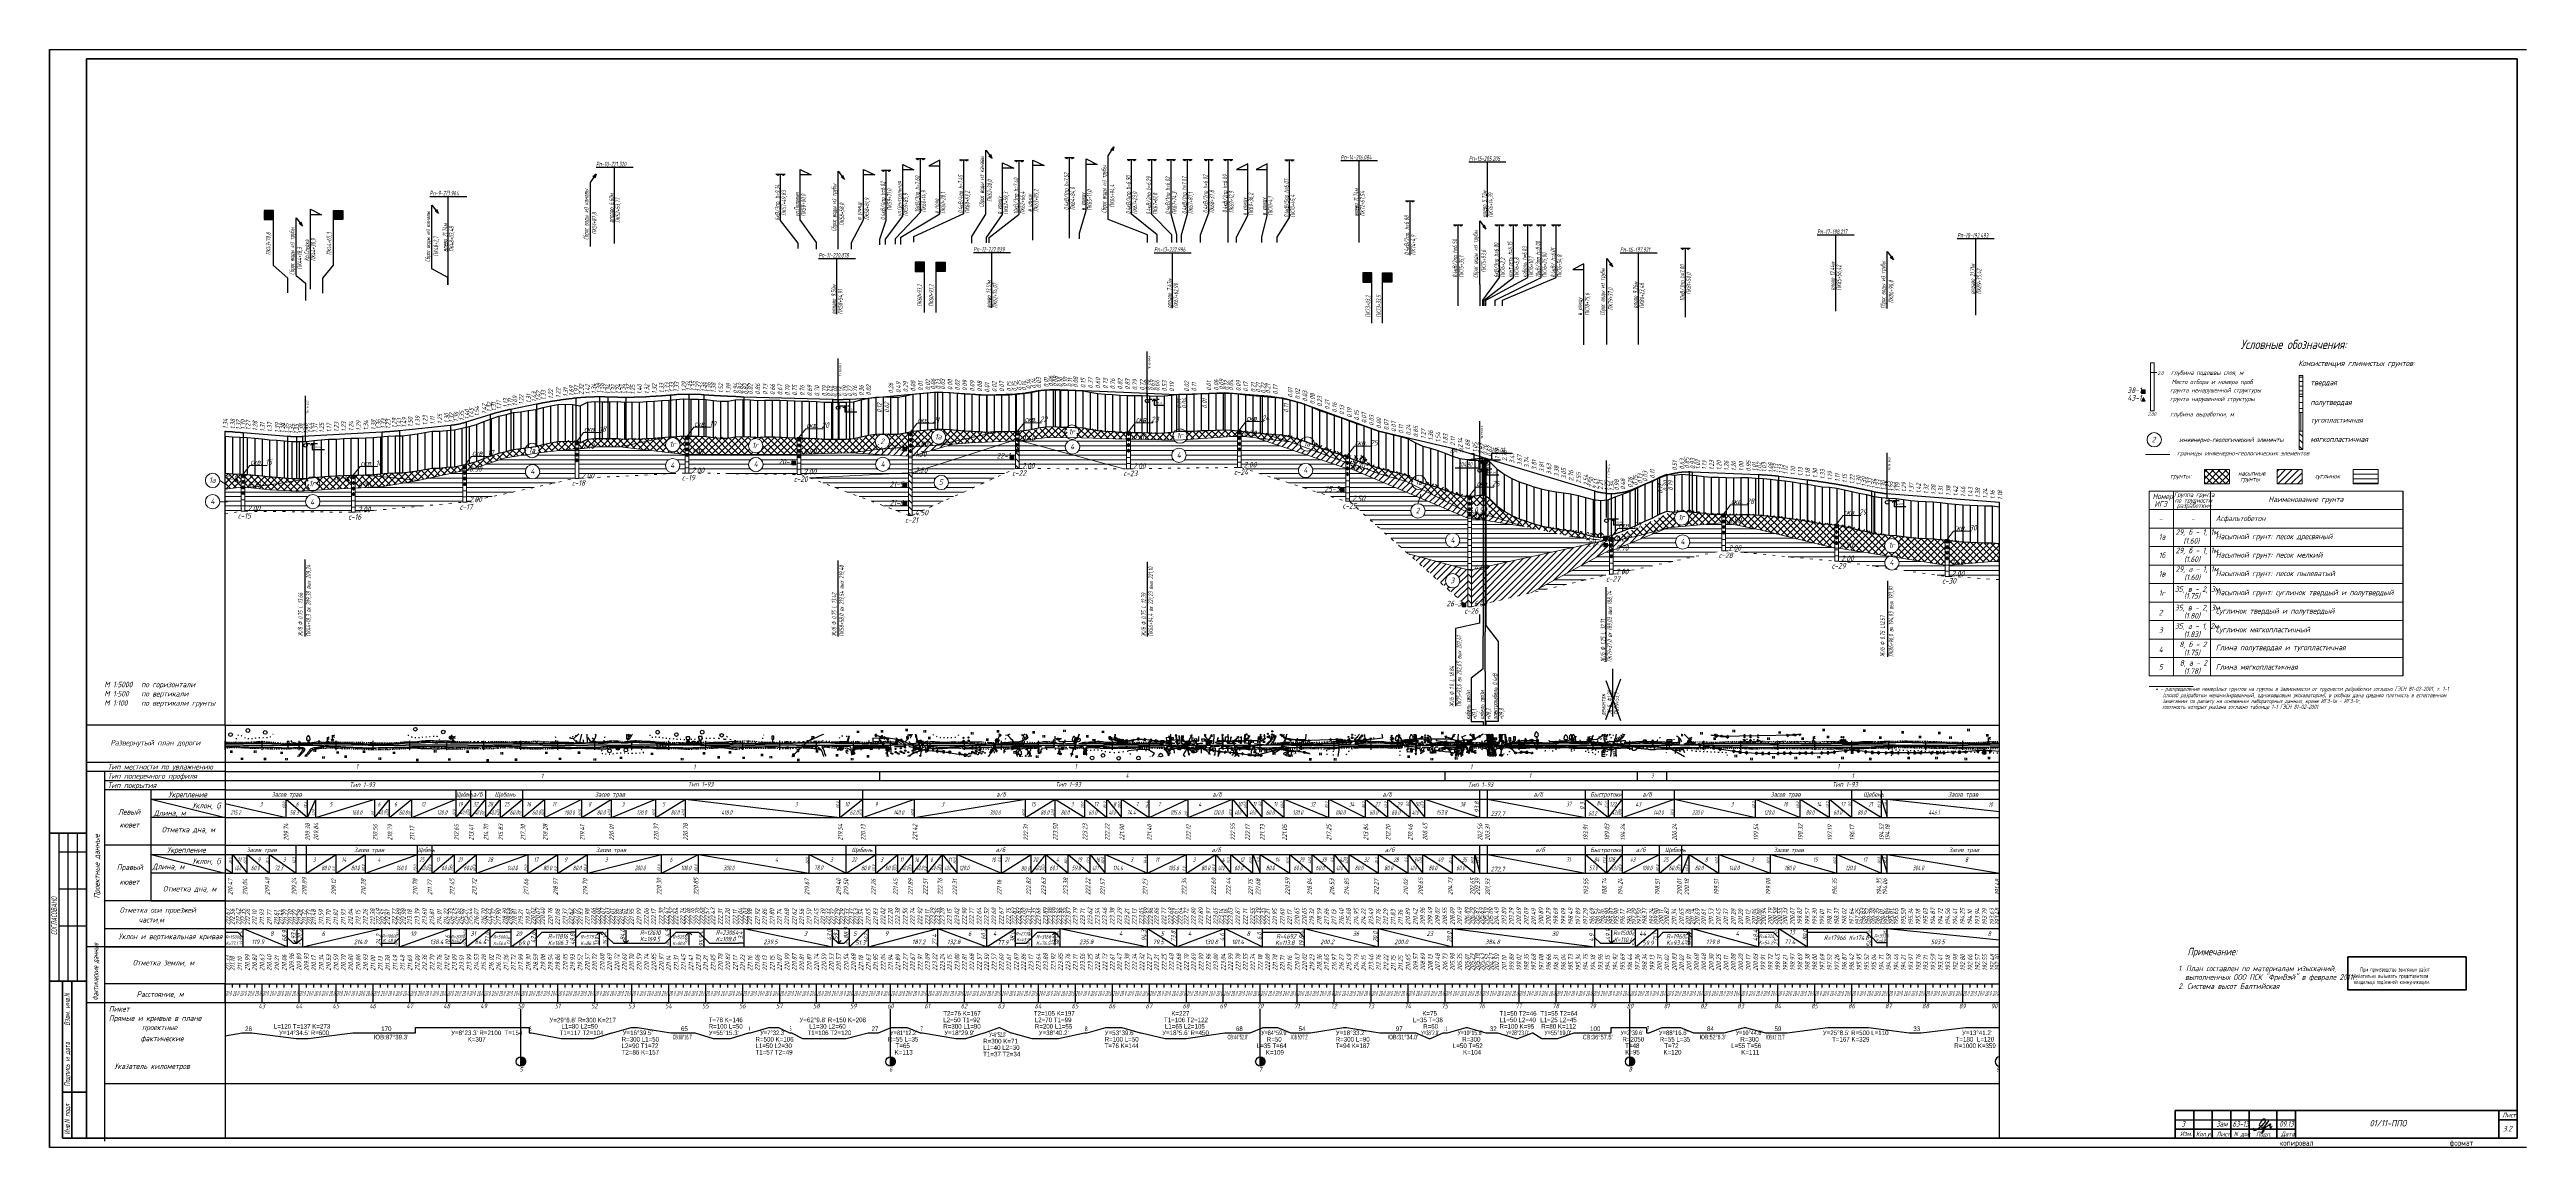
# Model space of a CAD drawing. Extents: x 2172 to 5772, y -842 to -248.
# Drawn here: x 3302 to 4642, y -842 to -248 of the extents above; entities that cross this region are included whole.
import ezdxf

# ---------------------------------------------------------------- set-up
doc = ezdxf.new("R2010")
doc.units = 0
doc.header["$MEASUREMENT"] = 0
for name, pattern in [('CONTI', [0]), ('STROT', [1.7, 0.5, -1.2]), ('TP0', [0])]:
    doc.linetypes.add(name, pattern=pattern)
doc.layers.get('0').update_dxf_attribs({"linetype": 'CONTINUOUS'})
for name, color, linetype in [('DEFAULT', 7, 'CONTI'), ('FORMAT', 7, 'CONTINUOUS'), ('OBRIVDEFAULT', 32, 'CONTI'), ('OTKOSDEFAULT', 32, 'CONTI'), ('RAMKA', 7, 'CONTI'), ('SIT_LDEFAULT', 7, 'CONTI'), ('USLZNDEFAULT', 7, 'CONTI'), ('ДИНАМИЧЕСКИЕ_КОММУНИКАЦИИ', 7, 'CONTINUOUS'), ('КРАСНЫЕ_ОТМЕТКИ', 1, 'CONTINUOUS'), ('ЛЕВЫЙ_ЛОТОК_УКЛОНЫ', 7, 'CONTINUOUS'), ('ОСЬ_УКЛОН_И_КРИВАЯ', 1, 'CONTINUOUS'), ('ОТМЕТКИ_КЮВЕТОВ', 7, 'CONTINUOUS'), ('ПИКЕТЫ', 7, 'CONTINUOUS'), ('РАБОЧИЕ_ОТМЕТКИ', 1, 'CONTINUOUS'), ('ТАБЛИЦА', 7, 'CONTINUOUS'), ('ЧЕРНЫЕ_ОТМЕТКИ', 7, 'CONTINUOUS'), ('ЧЕРНЫЙ_ПРОФИЛЬ', 7, 'CONTINUOUS')]:
    doc.layers.add(name, color=color, linetype=linetype)
for name, color, linetype, lineweight in [('геология', 7, 'CONTINUOUS', 20), ('КРАСНЫЙ_ПРОФИЛЬ', 1, 'CONTINUOUS', 30), ('проект', 7, 'CONTINUOUS', 80)]:
    doc.layers.add(name, color=color, linetype=linetype, lineweight=lineweight)
doc.styles.add('eskd', font='spds.shx', dxfattribs={"width": 1.2, "oblique": 15})
doc.styles.add('GOST', font='gost.shx')
doc.styles.add('SHRFT', font='TXT', dxfattribs={"width": 8.75})
doc.styles.add('ST1', font='txt_____.ttf', dxfattribs={"width": 0.75})
doc.styles.add('ГОСТ', font='gost.TTF', dxfattribs={"oblique": 15, "height": 1})
pattern_1 = [(180, (800.138, -683.1486), (-4e-16, -2.5), [])]
pattern_2 = [(180, (800.138, -683.1486), (-7e-16, -3.25), [])]
pattern_3 = [(135, (800.138, -683.1486), (-1.767767, -1.767767), [])]
pattern_4 = [(45, (800.138, -683.1486), (-1.767767, 1.767767), []), (135, (800.138, -683.1486), (-1.767767, -1.767767), [])]
pattern_5 = [(45, (800.138, -683.1486), (-1.767767, 1.767767), [])]
pattern_6 = [(45, (2171.596, -930.374), (-1.767767, 1.767767), []), (135, (2171.596, -930.374), (-1.767767, -1.767767), [])]
pattern_7 = [(180, (2171.596, -930.374), (-4e-16, -2.5), [])]

# ---------------------------------------------------------------- blocks, each defined once
blk = doc.blocks.new('*U3')
at = {"layer": 'ДИНАМИЧЕСКИЕ_КОММУНИКАЦИИ', "color": 0}
blk.add_circle((0, 0), 1, dxfattribs=at)
blk = doc.blocks.new('*U4')
at = {"layer": 'ДИНАМИЧЕСКИЕ_КОММУНИКАЦИИ', "color": 0}
blk.add_text('221.4', height=1, dxfattribs=at).set_placement((4.4, -2.5))
blk = doc.blocks.new('*U5')
at = {"layer": 'ДИНАМИЧЕСКИЕ_КОММУНИКАЦИИ', "color": 0}
blk.add_circle((0, 0), 1, dxfattribs=at)
blk = doc.blocks.new('*U6')
at = {"layer": 'ДИНАМИЧЕСКИЕ_КОММУНИКАЦИИ', "color": 0}
blk.add_text('202.54', height=1, dxfattribs=at).set_placement((4.4, -2.5))
blk = doc.blocks.new('*U7')
at = {"layer": 'ДИНАМИЧЕСКИЕ_КОММУНИКАЦИИ', "color": 0}
blk.add_circle((0, 0), 1, dxfattribs=at)
blk = doc.blocks.new('*U8')
at = {"layer": 'ДИНАМИЧЕСКИЕ_КОММУНИКАЦИИ', "color": 0}
blk.add_text('193.97', height=1, dxfattribs=at).set_placement((4.4, -2.5))
blk = doc.blocks.new('*U21')
at = {"layer": 'ДИНАМИЧЕСКИЕ_КОММУНИКАЦИИ', "color": 0}
blk.add_circle((0, 0), 1, dxfattribs=at)
blk = doc.blocks.new('*U22')
at = {"layer": 'ДИНАМИЧЕСКИЕ_КОММУНИКАЦИИ', "color": 0}
blk.add_text('209.37', height=1, dxfattribs=at).set_placement((4.4, -2.5))
blk = doc.blocks.new('*U23')
at = {"layer": 'ДИНАМИЧЕСКИЕ_КОММУНИКАЦИИ', "color": 0}
blk.add_circle((0, 0), 1, dxfattribs=at)
blk = doc.blocks.new('*U24')
at = {"layer": 'ДИНАМИЧЕСКИЕ_КОММУНИКАЦИИ', "color": 0}
blk.add_text('189.01', height=1, dxfattribs=at).set_placement((4.4, -2.5))
blk = doc.blocks.new('*U27')
at = {"layer": 'ДИНАМИЧЕСКИЕ_КОММУНИКАЦИИ', "color": 0}
blk.add_circle((0, 0), 1, dxfattribs=at)
blk = doc.blocks.new('*U28')
at = {"layer": 'ДИНАМИЧЕСКИЕ_КОММУНИКАЦИИ', "color": 0}
blk.add_text('219.54', height=1, dxfattribs=at).set_placement((4.4, -2.5))
blk = doc.blocks.new('*U29')
at = {"layer": 'ДИНАМИЧЕСКИЕ_КОММУНИКАЦИИ', "color": 0}
blk.add_text('ПК 58+58.0', height=1, rotation=90, dxfattribs=at).set_placement((1.7, 3.2))
blk = doc.blocks.new('BL_7')
at = {"color": 0}
for p, q in [((-3.5, 3.5), (3.5, -3.5)), ((-3.5, -3.5), (3.5, 3.5))]:
    blk.add_line(p, q, dxfattribs=at)
blk.add_circle((0, 0), 5, dxfattribs=at)
blk = doc.blocks.new('BL_104')
at = {"color": 0}
for p, q in [((-2.25, 5), (2.25, 5)), ((0, 0), (0, 5)), ((3.75, 0), (0, 0))]:
    blk.add_line(p, q, dxfattribs=at)
for centre, radius, start, end in [((-2.5, 7.75), 2.75, 115, 270), ((-2.35, 12), 2.2, 100, 235), ((0, 14.5), 2.6, 358, 185), ((2.5, 7.75), 2.75, 270, 65), ((2.35, 12), 2.2, 305, 80)]:
    blk.add_arc(centre, radius, start, end, dxfattribs=at)
blk = doc.blocks.new('BL_4017')
at = {"color": 0}
for p, q in [((0, 2.5), (0, 12.5)), ((5, 12.5), (0, 10)), ((0, 10), (5, 7.5))]:
    blk.add_line(p, q, dxfattribs=at)
blk.add_circle((0, 0), 2.5, dxfattribs=at)
blk = doc.blocks.new('BL_107')
at = {"color": 0}
for p, q in [((-4.95, 15), (-4.35, 16.5)), ((-4.35, 16.5), (-3.75, 17.5)), ((-3.75, 17.5), (3.75, 17.5)), ((0, 0), (0, 5)), ((3.75, 0), (0, 0)), ((4.35, 16.5), (3.75, 17.5)), ((4.95, 15), (4.35, 16.5))]:
    blk.add_line(p, q, dxfattribs=at)
for centre, start, end in [((7.5, 15), 180, 232), ((-7.5, 15), 308, 0)]:
    blk.add_arc(centre, 12.5, start, end, dxfattribs=at)
blk = doc.blocks.new('BL_12')
at = {"color": 0}
for p, q in [((2.5, 17.5), (-2.5, 17.5)), ((-2.5, 17.5), (-2.5, 9)), ((-2.5, 9), (0, 9)), ((0, 0), (0, 9)), ((0, 9), (2.5, 9)), ((2, 0), (0, 0)), ((2.5, 9), (2.5, 17.5))]:
    blk.add_line(p, q, dxfattribs=at)
blk = doc.blocks.new('BL_27')
at = {"color": 0}
for p, q in [((2.5, 2.5), (-2.5, 2.5)), ((-2.5, 2.5), (-2.5, -2.5)), ((2.5, -2.5), (2.5, 2.5)), ((-2.5, -2.5), (2.5, -2.5))]:
    blk.add_line(p, q, dxfattribs=at)
blk.add_circle((0, 0), 0.25, dxfattribs=at)
blk = doc.blocks.new('BL_22')
at = {"color": 0}
for radius in [2.5, 1.25, 0.25]:
    blk.add_circle((0, 0), radius, dxfattribs=at)
blk = doc.blocks.new('BL_2002')
at = {"color": 0}
blk.add_circle((0, 0), 2, dxfattribs=at)
blk = doc.blocks.new('BL_26')
at = {"color": 0}
for radius in [2.5, 0.25]:
    blk.add_circle((0, 0), radius, dxfattribs=at)
blk = doc.blocks.new('BL_20')
at = {"color": 0}
blk.add_circle((0, 0), 2.5, dxfattribs=at)
blk = doc.blocks.new('BL_2009')
at = {"color": 0}
for centre, radius in [((0, 0), 2), ((0, 8.65), 1.5), ((0, 8.65), 0.75), ((-8.65, -4.35), 1.5), ((-8.65, -4.35), 0.75), ((8.65, -4.35), 1.5), ((8.65, -4.35), 0.75)]:
    blk.add_circle(centre, radius, dxfattribs=at)
blk = doc.blocks.new('BL_2010')
at = {"color": 0}
for centre, radius in [((0, 0), 2), ((0, 8.65), 1.5), ((0, 14.45), 1), ((0, 8.65), 0.75), ((-14.45, -7.2), 1), ((-8.65, -4.35), 1.5), ((-8.65, -4.35), 0.75), ((8.65, -4.35), 1.5), ((8.65, -4.35), 0.75), ((14.45, -7.2), 1)]:
    blk.add_circle(centre, radius, dxfattribs=at)
blk = doc.blocks.new('BL_11')
at = {"color": 0}
for p, q in [((-2.5, 0), (-2.5, 9)), ((2.5, 0), (2.5, 9))]:
    blk.add_line(p, q, dxfattribs=at)
for centre in [(0, 8), (0, 4)]:
    blk.add_circle(centre, 0, dxfattribs=at)
blk.add_arc((0, 7), 3, 36, 143, dxfattribs=at)
blk = doc.blocks.new('BL_33')
at = {"color": 0}
for p, q in [((0, 2.5), (0, 15)), ((0, 14), (7.5, 14)), ((2, 14), (2, 10)), ((6.5, 14), (6.5, 10))]:
    blk.add_line(p, q, dxfattribs=at)
for radius in [2.5, 0]:
    blk.add_circle((0, 0), radius, dxfattribs=at)
blk.add_arc((4.25, 10), 2.25, 180, 0, dxfattribs=at)
blk = doc.blocks.new('BL_2004')
at = {"color": 0}
blk.add_circle((0, 0), 5, dxfattribs=at)
blk = doc.blocks.new('BL_2011')
at = {"color": 0}
for p, q in [((0, 0), (0, 6)), ((4, 0), (4, 6))]:
    blk.add_line(p, q, dxfattribs=at)
blk = doc.blocks.new('BL_105')
at = {"color": 0}
for p, q in [((0, 7.5), (-5, 4.5)), ((0, 12.5), (-4, 10)), ((0, 17.5), (-2.5, 15.5)), ((0, 12.5), (0, 17.5)), ((2.5, 15.5), (0, 17.5)), ((0, 7.5), (0, 12.5)), ((4, 10), (0, 12.5)), ((0, 0), (0, 7.5)), ((5, 4.5), (0, 7.5)), ((3.75, 0), (0, 0))]:
    blk.add_line(p, q, dxfattribs=at)
blk = doc.blocks.new('BL_13')
at = {"color": 0}
for p, q in [((-6.25, 17.5), (-6.25, 22.5)), ((-6.25, 22.5), (6.25, 22.5)), ((0, 17.5), (-6.25, 17.5)), ((0, 0), (0, 17.5)), ((6.25, 17.5), (0, 17.5)), ((5, 0), (0, 0)), ((6.25, 22.5), (6.25, 17.5))]:
    blk.add_line(p, q, dxfattribs=at)
blk = doc.blocks.new('BL_32')
at = {"color": 0}
for p, q in [((0, 2.5), (0, 15)), ((0, 14), (7.5, 14)), ((2, 14), (2, 10)), ((6.5, 14), (6.5, 10))]:
    blk.add_line(p, q, dxfattribs=at)
blk.add_circle((0, 0), 2.5, dxfattribs=at)
blk.add_arc((4.25, 10), 2.25, 180, 0, dxfattribs=at)
blk = doc.blocks.new('BL_87')
at = {"color": 0}
for p, q in [((-3.75, 0), (-3.75, 4)), ((-3.75, 4), (0, 4)), ((-3.75, 3), (3.75, 3)), ((3.75, 2), (-3.75, 2)), ((-3.75, 1), (3.75, 1)), ((3.75, 0), (-3.75, 0)), ((0, 4), (0, 7.5)), ((0, 4), (3.75, 4)), ((3.75, 4), (3.75, 0))]:
    blk.add_line(p, q, dxfattribs=at)
blk.add_arc((0, -1.5), 9, 53, 127, dxfattribs=at)
blk = doc.blocks.new('Ярков')
at = {"color": 5, "lineweight": 30}
blk.add_spline([(79, 129), (13, 69), (13, -43), (130, -104), (528, 81), (1153, 649), (1307, 1063), (1178, 1119), (1014, 1027), (767, 723), (660, 429), (777, 373), (943, 459), (908, 275), (948, 140), (1252, 372), (1493, 651), (1671, 899), (1505, 740), (1346, 534), (1209, 145), (1104, -184), (931, -391), (1101, -82), (1404, 259), (1742, 538), (1872, 606), (1805, 382), (1834, 194), (2053, 335)], degree=3, dxfattribs=at)

msp = doc.modelspace()

# ---------------------------------------------------------------- hatches: boundary and pattern name
at = {"linetype": 'Continuous'}
for points in [[(3417.7, -335.5), (3422.7, -335.5), (3422.7, -340.5), (3417.7, -340.5)], [(3460.3, -335.5), (3455.3, -335.5), (3455.3, -340.5), (3460.3, -340.5)], [(3769.9, -363.5), (3774.9, -363.5), (3774.9, -368.5), (3769.9, -368.5)], [(3786.2, -363.5), (3781.2, -363.5), (3781.2, -368.5), (3786.2, -368.5)], [(4012, -369.3), (4017, -369.3), (4017, -374.3), (4012, -374.3)], [(4027.8, -369.3), (4022.8, -369.3), (4022.8, -374.3), (4027.8, -374.3)], [(4077.5, -471.5, 1), (4077, -471.5, 1)], [(4078.5, -471.6, 1), (4078, -471.6, 1)]]:
    msp.add_hatch(color=256, dxfattribs=at).paths.add_polyline_path(points)
at = {"layer": 'геология', "ltscale": 0.5}
h = msp.add_hatch(dxfattribs=at)
h.set_pattern_fill('ANSI31', scale=20, angle=135, style=0)
h.set_pattern_definition(pattern_1)
h.paths.add_polyline_path([(4518.6, -434.9), (4520.6, -434.9), (4520.6, -424.9), (4518.6, -424.9)])
h = msp.add_hatch(dxfattribs=at)
h.set_pattern_fill('ANSI31', scale=20, angle=135, style=0)
h.set_pattern_definition(pattern_1)
h.paths.add_polyline_path([(4518.6, -434.9), (4520.6, -434.9), (4520.6, -424.9), (4518.6, -424.9)])
at = {"layer": 'геология', "linetype": 'Continuous'}
for points in [[(4433.4, -434.5), (4435.4, -434.5), (4435.4, -432.5), (4433.4, -432.5)], [(4433.4, -434.5), (4435.4, -434.5), (4435.4, -432.5), (4433.4, -432.5)], [(4433.4, -438.7), (4435.4, -438.7), (4434.4, -436.7)], [(4433.4, -438.7), (4435.4, -438.7), (4434.4, -436.7)], [(3404.1, -482.3), (3403.1, -480.3), (3402.1, -482.3)], [(3463.8, -481.9), (3462.8, -479.9), (3461.8, -481.9)]]:
    msp.add_hatch(color=7, dxfattribs=at).paths.add_polyline_path(points)
h = msp.add_hatch(dxfattribs=at)
h.set_pattern_fill('ANSI31', scale=26, angle=135, style=0)
h.set_pattern_definition(pattern_2)
h.paths.add_polyline_path([(4520.6, -434.9), (4518.6, -434.9), (4518.6, -444.9), (4520.6, -444.9)])
h = msp.add_hatch(dxfattribs=at)
h.set_pattern_fill('ANSI31', scale=26, angle=135, style=0)
h.set_pattern_definition(pattern_2)
h.paths.add_polyline_path([(4520.6, -434.9), (4518.6, -434.9), (4518.6, -444.9), (4520.6, -444.9)])
h = msp.add_hatch(dxfattribs=at)
h.set_pattern_fill('ANSI37', color=1, scale=20, style=0)
h.set_pattern_definition(pattern_6)
h.paths.add_polyline_path([(3405.3, -478.2), (3404.6, -478.1), (3400.6, -477.9), (3396.6, -477.7), (3396.6, -486.4), (3405.3, -485.3)])
h.paths.add_polyline_path([(3402.1, -482.3), (3403.1, -480.3), (3404.1, -482.3)], flags=16)
h.paths.add_polyline_path([(3440.6, -480.7), (3436.6, -480.6), (3432.6, -480.5), (3428.6, -480.2), (3424.6, -479.9), (3420.6, -479.4), (3416.6, -479.2), (3412.6, -478.8), (3408.6, -478.4), (3407.3, -478.3), (3407.3, -485.3), (3409.3, -485.5), (3425.7, -483.2)])
edge = h.paths.add_edge_path()
edge.add_arc((3443.9, -483.5), 3.89, 132.6607, 180, ccw=False)
edge.add_line((3441.3, -480.6), (3440.6, -480.7))
edge.add_line((3440.6, -480.7), (3425.7, -483.2))
edge.add_line((3425.7, -483.2), (3409.3, -485.5))
edge.add_line((3409.3, -485.5), (3420.8, -486.7))
edge.add_line((3420.8, -486.7), (3435.9, -487.4))
edge.add_line((3435.9, -487.4), (3442.4, -487.1))
edge.add_arc((3443.9, -483.5), 3.89, 180, 248.057, ccw=False)
edge = h.paths.add_edge_path()
edge.add_line((3464.9, -478.9), (3464.6, -478.9))
edge.add_line((3464.6, -478.9), (3460.6, -479.3))
edge.add_line((3460.6, -479.3), (3456.6, -479.4))
edge.add_line((3456.6, -479.4), (3452.6, -479.6))
edge.add_line((3452.6, -479.6), (3448.6, -479.9))
edge.add_line((3448.6, -479.9), (3445.9, -480.1))
edge.add_arc((3443.9, -483.5), 3.89, 0, 58.8021, ccw=False)
edge.add_arc((3443.9, -483.5), 3.89, -61.8413, 0, ccw=False)
edge.add_line((3445.7, -486.9), (3464.9, -485.8))
edge.add_line((3464.9, -485.8), (3464.9, -478.9))
h.paths.add_polyline_path([(3461.8, -481.9), (3462.8, -479.9), (3463.8, -481.9)], flags=16)
h.paths.add_polyline_path([(3500.2, -481.8), (3501.2, -481.6), (3484.6, -479.9), (3470.6, -478.7), (3468.6, -478.7), (3466.9, -478.8), (3466.9, -485.8), (3482, -484.8)])
h.paths.add_polyline_path([(3525.2, -476.4), (3525.2, -473.6), (3524.6, -473.7), (3520.6, -474.4), (3516.6, -474.7), (3512.6, -474.9), (3508.6, -475.2), (3504.6, -475.9), (3500.6, -476.6), (3496.6, -477.1), (3492.6, -477.4), (3488.6, -477.5), (3484.6, -477.9), (3480.6, -478.3), (3476.6, -478.5), (3472.6, -478.6), (3470.6, -478.7), (3484.6, -479.9), (3501.2, -481.6)])
edge = h.paths.add_edge_path()
edge.add_line((3548.3, -469.3), (3559.5, -467.6))
edge.add_arc((3562.7, -465.4), 3.89, 180, 215.3955, ccw=False)
edge.add_arc((3562.7, -465.4), 3.89, 161.1489, 180, ccw=False)
edge.add_line((3559, -464.1), (3556.6, -464.6))
edge.add_line((3556.6, -464.6), (3552.6, -465.3))
edge.add_line((3552.6, -465.3), (3548.6, -466.2))
edge.add_line((3548.6, -466.2), (3544.6, -467.5))
edge.add_line((3544.6, -467.5), (3540.6, -468.9))
edge.add_line((3540.6, -468.9), (3536.6, -470.4))
edge.add_line((3536.6, -470.4), (3532.6, -471.8))
edge.add_line((3532.6, -471.8), (3528.6, -472.9))
edge.add_line((3528.6, -472.9), (3526.2, -473.4))
edge.add_line((3526.2, -473.4), (3527.2, -473.4))
edge.add_line((3527.2, -473.4), (3527.2, -476.4))
edge.add_line((3527.2, -476.4), (3548.3, -469.3))
edge = h.paths.add_edge_path()
edge.add_line((3585.9, -460.5), (3586.9, -460.5))
edge.add_line((3586.9, -460.5), (3584.6, -459.9))
edge.add_line((3584.6, -459.9), (3580.6, -460.2))
edge.add_line((3580.6, -460.2), (3576.6, -460.9))
edge.add_line((3576.6, -460.9), (3572.6, -461.7))
edge.add_line((3572.6, -461.7), (3568.6, -462.6))
edge.add_line((3568.6, -462.6), (3565.8, -463.1))
edge.add_arc((3562.7, -465.4), 3.89, 0, 36.4129, ccw=False)
edge.add_arc((3562.7, -465.4), 3.89, -18.4511, 0, ccw=False)
edge.add_line((3566.4, -466.6), (3567.6, -466.4))
edge.add_line((3567.6, -466.4), (3585.9, -464.5))
edge.add_line((3585.9, -464.5), (3585.9, -460.5))
h.paths.add_polyline_path([(3634.6, -458.3), (3632.6, -458.5), (3628.6, -458.7), (3624.6, -459), (3620.6, -459), (3616.6, -459), (3612.6, -459.1), (3608.6, -458.8), (3604.6, -459), (3600.6, -459), (3596.6, -459.1), (3592.6, -459.9), (3588.6, -461), (3587.9, -460.8), (3587.9, -464.5), (3597.9, -463.5), (3610.1, -463.4)])
h.paths.add_polyline_path([(3645.5, -457.7), (3644.6, -457.7), (3640.6, -457.9), (3636.6, -458.2), (3634.6, -458.3), (3610.1, -463.4), (3645.5, -467.6)])
edge = h.paths.add_edge_path(flags=16)
edge.add_arc((3638.8, -462.3), 3.89, 0, 360)
h.paths.add_polyline_path([(3706, -458.4), (3704.6, -458.3), (3700.6, -458.1), (3696.6, -458), (3692.6, -457.9), (3688.6, -458.1), (3684.6, -458), (3680.6, -457.9), (3676.6, -458), (3672.6, -458.2), (3668.6, -458.2), (3664.6, -458.1), (3660.6, -458.1), (3656.6, -458), (3652.6, -457.7), (3648.6, -457.6), (3647.5, -457.6), (3647.5, -467.6), (3706, -467.4)])
edge = h.paths.add_edge_path(flags=16)
edge.add_arc((3683.6, -462.8), 3.89, 0, 360)
h.paths.add_polyline_path([(3720.6, -459.1), (3716.6, -458.8), (3712.6, -458.7), (3708.6, -458.5), (3708, -458.4), (3708, -467.4), (3734.6, -466.7), (3747.9, -465)])
edge = h.paths.add_edge_path()
edge.add_arc((3752.2, -460.6), 3.89, 0, 180, ccw=False)
edge.add_arc((3752.2, -460.6), 3.89, -85.4614, 0, ccw=False)
edge.add_line((3752.5, -464.5), (3763.3, -463.7))
edge.add_line((3763.3, -463.7), (3763.3, -463.6))
edge.add_line((3763.3, -463.6), (3765.3, -463.6))
edge.add_line((3765.3, -463.6), (3765.3, -463.6))
edge.add_line((3765.3, -463.6), (3766.3, -463.5))
edge.add_line((3766.3, -463.5), (3766.3, -455.7))
edge.add_line((3766.3, -455.7), (3764.6, -456))
edge.add_line((3764.6, -456), (3760.6, -456.5))
edge.add_line((3760.6, -456.5), (3756.6, -456.3))
edge.add_line((3756.6, -456.3), (3752.6, -456.4))
edge.add_line((3752.6, -456.4), (3748.6, -456.9))
edge.add_line((3748.6, -456.9), (3744.6, -457.6))
edge.add_line((3744.6, -457.6), (3740.6, -458.7))
edge.add_line((3740.6, -458.7), (3736.6, -459.4))
edge.add_line((3736.6, -459.4), (3732.6, -459.5))
edge.add_line((3732.6, -459.5), (3728.6, -459.4))
edge.add_line((3728.6, -459.4), (3724.6, -459.4))
edge.add_line((3724.6, -459.4), (3720.6, -459.1))
edge.add_line((3720.6, -459.1), (3747.9, -465))
edge.add_line((3747.9, -465), (3752.2, -464.7))
edge.add_line((3752.2, -464.7), (3752.2, -464.5))
edge.add_arc((3752.2, -460.6), 3.89, 180, 270, ccw=False)
h.paths.add_polyline_path([(3813.7, -455.4), (3812.6, -455.4), (3808.6, -455.4), (3804.6, -455.2), (3800.6, -454.9), (3796.6, -454.5), (3792.6, -454.2), (3788.6, -454), (3784.6, -453.9), (3780.6, -454.1), (3776.6, -454.5), (3772.6, -454.9), (3768.6, -455.3), (3767.3, -455.5), (3768.3, -455.5), (3768.3, -463.5), (3780.7, -462.7)])
edge = h.paths.add_edge_path(flags=16)
edge.add_arc((3782.5, -458.1), 3.89, 0, 360)
edge = h.paths.add_edge_path()
edge.add_arc((3854.7, -455.5), 3.89, 135.3689, 180, ccw=False)
edge.add_line((3852, -452.7), (3848.6, -452.6))
edge.add_line((3848.6, -452.6), (3844.6, -452.6))
edge.add_line((3844.6, -452.6), (3840.6, -452.9))
edge.add_line((3840.6, -452.9), (3836.6, -453.9))
edge.add_line((3836.6, -453.9), (3832.6, -454.6))
edge.add_line((3832.6, -454.6), (3828.6, -455))
edge.add_line((3828.6, -455), (3826.1, -455.1))
edge.add_line((3826.1, -455.1), (3826.1, -460.2))
edge.add_line((3826.1, -460.2), (3841.3, -458.3))
edge.add_line((3841.3, -458.3), (3852.2, -458.4))
edge.add_arc((3854.7, -455.5), 3.89, 180, 229.0363, ccw=False)
edge = h.paths.add_edge_path()
edge.add_line((3884.3, -455.3), (3880.6, -455.1))
edge.add_line((3880.6, -455.1), (3876.6, -454.9))
edge.add_line((3876.6, -454.9), (3872.6, -454.6))
edge.add_line((3872.6, -454.6), (3868.6, -454.2))
edge.add_line((3868.6, -454.2), (3864.6, -453.4))
edge.add_line((3864.6, -453.4), (3860.6, -453.1))
edge.add_line((3860.6, -453.1), (3857.7, -453))
edge.add_arc((3854.7, -455.5), 3.89, 0, 39.7006, ccw=False)
edge.add_arc((3854.7, -455.5), 3.89, 310.0611, 360, ccw=False)
edge.add_line((3857.2, -458.4), (3860.2, -458.5))
edge.add_line((3860.2, -458.5), (3884.3, -459.3))
edge.add_line((3884.3, -459.3), (3884.3, -455.3))
h.paths.add_polyline_path([(3824.1, -455.2), (3820.6, -455.2), (3816.6, -455.3), (3813.7, -455.4), (3780.7, -462.7), (3799.7, -461.3), (3824.1, -460.2)])
edge = h.paths.add_edge_path()
edge.add_arc((3913.2, -457.6), 3.89, 151.5536, 180, ccw=False)
edge.add_line((3909.8, -455.7), (3908.6, -455.9))
edge.add_line((3908.6, -455.9), (3904.6, -456))
edge.add_line((3904.6, -456), (3900.6, -455.8))
edge.add_line((3900.6, -455.8), (3896.6, -455.6))
edge.add_line((3896.6, -455.6), (3892.6, -455.6))
edge.add_line((3892.6, -455.6), (3888.6, -455.5))
edge.add_line((3888.6, -455.5), (3886.3, -455.4))
edge.add_line((3886.3, -455.4), (3886.3, -459.3))
edge.add_line((3886.3, -459.3), (3910, -459.7))
edge.add_arc((3913.2, -457.6), 3.89, 180, 213.7292, ccw=False)
edge = h.paths.add_edge_path()
edge.add_line((3944.2, -454.5), (3940.6, -454.4))
edge.add_line((3940.6, -454.4), (3936.6, -454.5))
edge.add_line((3936.6, -454.5), (3932.6, -454.5))
edge.add_line((3932.6, -454.5), (3928.6, -454.7))
edge.add_line((3928.6, -454.7), (3924.6, -455))
edge.add_line((3924.6, -455), (3920.6, -455))
edge.add_line((3920.6, -455), (3916.6, -455.1))
edge.add_line((3916.6, -455.1), (3916.2, -455.1))
edge.add_arc((3913.2, -457.6), 3.89, 0, 39.9674, ccw=False)
edge.add_arc((3913.2, -457.6), 3.89, 331.01, 360, ccw=False)
edge.add_line((3916.6, -459.5), (3944.2, -457.6))
edge.add_line((3944.2, -457.6), (3944.2, -454.5))
h.paths.add_polyline_path([(3955.8, -455.7), (3952.6, -455.4), (3948.6, -454.9), (3946.2, -454.7), (3946.2, -457.6), (3960.5, -459.3), (3972.7, -460.8)])
edge = h.paths.add_edge_path()
edge.add_line((3976.6, -458.2), (3972.6, -457.2))
edge.add_line((3972.6, -457.2), (3968.6, -456.9))
edge.add_line((3968.6, -456.9), (3964.6, -456.5))
edge.add_line((3964.6, -456.5), (3960.6, -456))
edge.add_line((3960.6, -456), (3956.6, -455.8))
edge.add_line((3956.6, -455.8), (3955.8, -455.7))
edge.add_line((3955.8, -455.7), (3972.7, -460.8))
edge.add_line((3972.7, -460.8), (3978.3, -462.9))
edge.add_arc((3982, -461.9), 3.89, 180, 194.594, ccw=False)
edge.add_arc((3982, -461.9), 3.89, 132.0532, 180, ccw=False)
edge.add_line((3979.4, -459), (3976.6, -458.2))
edge = h.paths.add_edge_path()
edge.add_line((4000.6, -466.7), (3996.6, -465.4))
edge.add_line((3996.6, -465.4), (3992.6, -463.9))
edge.add_line((3992.6, -463.9), (3988.6, -462.2))
edge.add_line((3988.6, -462.2), (3985.8, -461))
edge.add_arc((3982, -461.9), 3.89, 0, 12.3976, ccw=False)
edge.add_arc((3982, -461.9), 3.89, -54.921, 0, ccw=False)
edge.add_line((3984.3, -465.1), (4002.8, -471.9))
edge.add_line((4002.8, -471.9), (4002.8, -467.9))
edge.add_line((4002.8, -467.9), (4003.8, -467.9))
edge.add_line((4003.8, -467.9), (4000.6, -466.7))
edge = h.paths.add_edge_path()
edge.add_line((4020.6, -474), (4016.6, -472.5))
edge.add_line((4016.6, -472.5), (4012.6, -471.1))
edge.add_line((4012.6, -471.1), (4008.6, -469.8))
edge.add_line((4008.6, -469.8), (4004.8, -468.3))
edge.add_line((4004.8, -468.3), (4004.8, -471.9))
edge.add_line((4004.8, -471.9), (4021, -478.1))
edge.add_line((4021, -478.1), (4035.7, -482.1))
edge.add_line((4035.7, -482.1), (4038.6, -483.6))
edge.add_arc((4042.4, -482.7), 3.89, 180, 192.6787, ccw=False)
edge.add_arc((4042.4, -482.7), 3.89, 125.2249, 180, ccw=False)
edge.add_line((4040.2, -479.6), (4036.6, -478.4))
edge.add_line((4036.6, -478.4), (4032.6, -477.4))
edge.add_line((4032.6, -477.4), (4028.6, -476.4))
edge.add_line((4028.6, -476.4), (4024.6, -475.3))
edge.add_line((4024.6, -475.3), (4020.6, -474))
edge = h.paths.add_edge_path()
edge.add_line((4064.6, -488.6), (4060.6, -487.2))
edge.add_line((4060.6, -487.2), (4056.6, -485.6))
edge.add_line((4056.6, -485.6), (4052.6, -484.2))
edge.add_line((4052.6, -484.2), (4048.6, -483))
edge.add_line((4048.6, -483), (4046.3, -482.2))
edge.add_arc((4042.4, -482.7), 3.89, 0, 8.2089, ccw=False)
edge.add_arc((4042.4, -482.7), 3.89, 293.2734, 360, ccw=False)
edge.add_line((4044, -486.3), (4068.8, -499))
edge.add_line((4068.8, -499), (4068.8, -489.8))
edge.add_line((4068.8, -489.8), (4068.6, -489.8))
edge.add_line((4068.6, -489.8), (4064.6, -488.6))
h.paths.add_polyline_path([(4080.6, -491.4), (4077.8, -489.4), (4072.6, -489.9), (4070.8, -490.1), (4070.8, -499), (4080.8, -500.8)])
h.paths.add_polyline_path([(4120.6, -507.9), (4117.3, -507.4), (4090.3, -503.7), (4099.4, -506.5), (4123.9, -511.8), (4145.5, -514.4), (4145.5, -512.4), (4144.6, -512.5), (4144.4, -512.5), (4144.4, -513.5), (4142.4, -513.5), (4142.4, -512.3), (4140.6, -512.1), (4136.6, -511), (4132.6, -509.6), (4128.6, -508.9), (4124.6, -508.4)])
h.paths.add_polyline_path([(4005.5, -475.7), (4014.3, -475.7), (4014.3, -471.2), (4005.5, -471.2)], flags=17)
h.paths.add_polyline_path([(4005.5, -472.7), (4014.3, -472.7), (4014.3, -468.2), (4005.5, -468.2)])
h.paths.add_polyline_path([(4071.4, -503.1), (4079.5, -503.1), (4079.5, -498.6), (4071.4, -498.6)])
h.paths.add_polyline_path([(4071.4, -499.8), (4080.2, -499.8), (4080.2, -495.3), (4071.4, -495.3)], flags=17)
h.paths.add_polyline_path([(4133.1, -514), (4142.3, -514), (4142.3, -509.5), (4133.1, -509.5)], flags=17)
h.paths.add_polyline_path([(4084.6, -495.4), (4082.2, -493), (4082.2, -501.1), (4090.3, -503.7), (4108.3, -506.1), (4104.6, -505), (4100.6, -503.7), (4096.6, -502.3), (4092.6, -500.6), (4088.6, -498.2)])
h.paths.add_polyline_path([(4081.9, -492.7), (4080.8, -491.7), (4080.8, -500.8), (4081.3, -500.9), (4081.9, -501)])
h.paths.add_polyline_path([(4082.2, -493), (4081.9, -492.7), (4081.9, -501), (4082.2, -501.1)])
h = msp.add_hatch(dxfattribs=at)
h.set_pattern_fill('ANSI31', scale=20, angle=90, style=0)
h.set_pattern_definition(pattern_3)
h.paths.add_polyline_path([(4520.6, -454.9), (4518.6, -454.9), (4518.6, -464.9), (4520.6, -464.9)])
h = msp.add_hatch(dxfattribs=at)
h.set_pattern_fill('ANSI31', scale=20, angle=90, style=0)
h.set_pattern_definition(pattern_3)
h.paths.add_polyline_path([(4520.6, -454.9), (4518.6, -454.9), (4518.6, -464.9), (4520.6, -464.9)])
h = msp.add_hatch(dxfattribs=at)
h.set_pattern_fill('ANSI31', scale=20, angle=135, style=0)
h.set_pattern_definition(pattern_7)
h.paths.add_polyline_path([(3766.3, -468.5), (3734.6, -466.7), (3708, -467.4), (3708, -478.4), (3712.9, -480.2), (3766.3, -477.5)])
h.paths.add_polyline_path([(3748.5, -472.9, -1), (3756.3, -472.9, -1)], flags=16)
h.paths.add_polyline_path([(3766.3, -477.5), (3712.9, -480.2), (3766.3, -500.5)])
h.paths.add_polyline_path([(3763.3, -485.4), (3763.3, -483.4), (3765.3, -483.4), (3765.3, -485.4)], flags=16)
h.paths.add_polyline_path([(3763.3, -493.4), (3765.3, -493.4), (3765.3, -495.4), (3763.3, -495.4)], flags=16)
h.paths.add_polyline_path([(3706, -467.4), (3647.5, -467.6), (3647.5, -477.6), (3706, -478.4)])
h.paths.add_polyline_path([(3679.8, -473, -1), (3687.6, -473, -1)], flags=16)
h.paths.add_polyline_path([(3703.1, -473.2), (3703.1, -471.2), (3705.1, -471.2), (3705.1, -473.2)], flags=16)
h.paths.add_polyline_path([(3645.5, -467.6), (3610.1, -463.4), (3597.9, -463.5), (3587.9, -464.5), (3587.9, -480.5), (3645.5, -477.6)])
h.paths.add_polyline_path([(3642.5, -473.6, -1), (3634.8, -473.6, -1)], flags=16)
h.paths.add_polyline_path([(3585.9, -464.5), (3567.6, -466.4), (3566.4, -466.6, -0.613722), (3559.5, -467.6), (3548.3, -469.3), (3527.2, -476.4), (3527.2, -493.4), (3585.9, -480.5)])
h.paths.add_polyline_path([(3559, -476.9, -1), (3566.8, -476.9, -1)], flags=16)
h.paths.add_polyline_path([(3525.2, -476.4), (3500.2, -481.8), (3482, -484.8), (3466.9, -485.8), (3466.9, -498.8), (3525.2, -493.4)])
h.paths.add_polyline_path([(3464.9, -485.8), (3445.7, -486.9, -0.22216), (3442.4, -487.1), (3435.9, -487.4), (3420.8, -486.7), (3407.3, -485.3), (3407.3, -498.3), (3464.9, -498.8)])
h.paths.add_polyline_path([(3447.9, -493.1, -1), (3440.1, -493.1, -1)], flags=16)
h.paths.add_polyline_path([(3405.3, -485.3), (3396.6, -486.4), (3396.6, -499.7), (3405.3, -498.3)])
h.paths.add_polyline_path([(3750.4, -474.9), (3754.7, -474.9), (3754.7, -470.4), (3750.4, -470.4)], flags=8)
h.paths.add_polyline_path([(3708.7, -479.1), (3717.5, -479.1), (3717.5, -474.6), (3708.7, -474.6)], flags=24)
h.paths.add_polyline_path([(3703.6, -483.1), (3713.2, -483.1), (3713.2, -478.6), (3703.6, -478.6)], flags=9)
h.paths.add_polyline_path([(3708.7, -468.2), (3717.5, -468.2), (3717.5, -463.7), (3708.7, -463.7)], flags=9)
h.paths.add_polyline_path([(3755.4, -495.9), (3764.5, -495.9), (3764.5, -491.4), (3755.4, -491.4)], flags=24)
h.paths.add_polyline_path([(3755.4, -486), (3764.3, -486), (3764.3, -481.4), (3755.4, -481.4)], flags=24)
h.paths.add_polyline_path([(3695.2, -473.7), (3704.3, -473.7), (3704.3, -469.2), (3695.2, -469.2)], flags=24)
h.paths.add_polyline_path([(3681.7, -475.1), (3685.9, -475.1), (3685.9, -470.6), (3681.7, -470.6)], flags=8)
h.paths.add_polyline_path([(3648.1, -478.4), (3656.9, -478.4), (3656.9, -473.9), (3648.1, -473.9)], flags=25)
h.paths.add_polyline_path([(3648.1, -468.4), (3656.2, -468.4), (3656.2, -463.9), (3648.1, -463.9)], flags=9)
h.paths.add_polyline_path([(3636.7, -475.6), (3640.9, -475.6), (3640.9, -471.1), (3636.7, -471.1)], flags=8)
h.paths.add_polyline_path([(3588.6, -481.3), (3597.3, -481.3), (3597.3, -476.8), (3588.6, -476.8)], flags=9)
h.paths.add_polyline_path([(3588.6, -465.3), (3597.3, -465.3), (3597.3, -460.8), (3588.6, -460.8)], flags=9)
h.paths.add_polyline_path([(3561, -478.9), (3565.2, -478.9), (3565.2, -474.4), (3561, -474.4)], flags=8)
h.paths.add_polyline_path([(3527.9, -494.1), (3536.6, -494.1), (3536.6, -489.6), (3527.9, -489.6)], flags=9)
h.paths.add_polyline_path([(3527.9, -477.6), (3536.4, -477.6), (3536.4, -473.1), (3527.9, -473.1)], flags=24)
h.paths.add_polyline_path([(3467.6, -499.6), (3476.4, -499.6), (3476.4, -495.1), (3467.6, -495.1)], flags=9)
h.paths.add_polyline_path([(3467.6, -486.6), (3476.4, -486.6), (3476.4, -482.1), (3467.6, -482.1)], flags=24)
h.paths.add_polyline_path([(3442, -495.2), (3446.3, -495.2), (3446.3, -490.7), (3442, -490.7)], flags=8)
h.paths.add_polyline_path([(3407.9, -499), (3416.7, -499), (3416.7, -494.5), (3407.9, -494.5)], flags=9)
h = msp.add_hatch(dxfattribs=at)
h.set_pattern_fill('ANSI31', scale=26, angle=135, style=0)
h.set_pattern_definition([(180, (5626.4453, -2922.0324), (-7e-16, -3.25), [])])
h.paths.add_polyline_path([(3647.5, -467.6), (3645.5, -467.6), (3645.5, -477.6), (3647.5, -477.6)])
h = msp.add_hatch(dxfattribs=at)
h.set_pattern_fill('ANSI31', scale=26, angle=135, style=0)
h.set_pattern_definition([(180, (5621.7078, -2922.7915), (-7e-16, -3.25), [])])
h.paths.add_polyline_path([(3708, -467.4), (3706, -467.4), (3706, -478.4), (3708, -478.4)])
h = msp.add_hatch(dxfattribs=at)
h.set_pattern_fill('ANSI31', scale=20, style=0)
h.set_pattern_definition([(45, (2171.596, -930.374), (-1.767767, 1.767767), [])])
h.paths.add_polyline_path([(3747.9, -465), (3734.6, -466.7), (3766.3, -468.5), (3766.3, -463.5), (3765.3, -463.6), (3765.3, -465.6), (3763.3, -465.6), (3763.3, -463.8)])
h.paths.add_polyline_path([(3790.2, -462), (3780.7, -462.7), (3768.3, -463.5), (3768.3, -468.5)])
h.paths.add_polyline_path([(3755.4, -466.1), (3764.3, -466.1), (3764.3, -461.6), (3755.4, -461.6)], flags=9)
h.paths.add_polyline_path([(3768.9, -469.5), (3776.8, -469.5), (3776.8, -465), (3768.9, -465)], flags=9)
h.paths.add_polyline_path([(3768.9, -464.3), (3777.7, -464.3), (3777.7, -459.8), (3768.9, -459.8)], flags=9)
at = {"layer": 'геология', "ltscale": 7}
for points in [[(3765.3, -465.6), (3765.3, -463.6), (3763.3, -463.6), (3763.3, -465.6)], [(3823.2, -470), (3823.2, -468), (3821.2, -468), (3821.2, -470)], [(3705.1, -473.2), (3705.1, -471.2), (3703.1, -471.2), (3703.1, -473.2)], [(3765.3, -485.4), (3765.3, -483.4), (3763.3, -483.4), (3763.3, -485.4)], [(3765.3, -495.4), (3765.3, -493.4), (3763.3, -493.4), (3763.3, -495.4)], [(4001.9, -487.9), (4001.9, -485.9), (3999.9, -485.9), (3999.9, -487.9)], [(4144.4, -513.5), (4144.4, -511.5), (4142.4, -511.5), (4142.4, -513.5)], [(4144.4, -517.5), (4144.4, -515.5), (4142.4, -515.5), (4142.4, -517.5)], [(4067.8, -550), (4067.8, -548), (4065.8, -548), (4065.8, -550)]]:
    msp.add_hatch(color=7, dxfattribs=at).paths.add_polyline_path(points)
at = {"layer": 'геология', "linetype": 'Continuous'}
h = msp.add_hatch(dxfattribs=at)
h.set_pattern_fill('ANSI31', scale=26, angle=135, style=0)
h.set_pattern_definition([(180, (5649.6168, -2919.9293), (-7e-16, -3.25), [])])
h.paths.add_polyline_path([(3768.3, -463.5), (3766.3, -463.5), (3766.3, -468.5), (3768.3, -468.5)])
h.paths.add_polyline_path([(3768.3, -468.5), (3766.3, -468.5), (3766.3, -477.5), (3768.3, -477.5)])
h = msp.add_hatch(dxfattribs=at)
h.set_pattern_fill('ANSI31', scale=20, angle=135, style=0)
h.set_pattern_definition(pattern_7)
h.paths.add_polyline_path([(3944.2, -457.6), (3916.6, -459.5, -0.561637), (3910, -459.7), (3886.3, -459.3), (3886.3, -475.3), (3944.2, -474.6)])
h.paths.add_polyline_path([(3916.5, -468, -1), (3908.8, -468, -1)], flags=16)
h.paths.add_polyline_path([(3884.3, -459.3), (3860.2, -458.5), (3857.2, -458.4, -0.369042), (3852.2, -458.4), (3841.3, -458.3), (3827.1, -460.1), (3853.9, -467.3, -0.337842), (3851.1, -463.5, -1), (3858.9, -463.5, -0.494945), (3853.9, -467.3), (3882.8, -475.3), (3884.3, -475.3)])
h.paths.add_polyline_path([(3827.1, -460.1), (3826.1, -460.2), (3826.1, -475.2), (3882.8, -475.3)])
h.paths.add_polyline_path([(3824.1, -475.2), (3824.1, -460.2), (3821.9, -460.3), (3768.3, -477.5), (3768.3, -500.5)])
h.paths.add_polyline_path([(3787.9, -482.7, -1), (3780.1, -482.7, -1)], flags=16)
h.paths.add_polyline_path([(3821.2, -470), (3821.2, -468), (3823.2, -468), (3823.2, -470)], flags=16)
h.paths.add_polyline_path([(3910.7, -470.1), (3914.9, -470.1), (3914.9, -465.6), (3910.7, -465.6)], flags=8)
h.paths.add_polyline_path([(3887, -476.1), (3895.7, -476.1), (3895.7, -471.6), (3887, -471.6)], flags=9)
h.paths.add_polyline_path([(3887, -460.2), (3895.7, -460.2), (3895.7, -455.7), (3887, -455.7)], flags=9)
h.paths.add_polyline_path([(3826.8, -461.2), (3835.3, -461.2), (3835.3, -456.7), (3826.8, -456.7)], flags=9)
h.paths.add_polyline_path([(3826.8, -475.9), (3835.6, -475.9), (3835.6, -471.4), (3826.8, -471.4)], flags=9)
h.paths.add_polyline_path([(3813.3, -470.5), (3822.4, -470.5), (3822.4, -466), (3813.3, -466)], flags=24)
h.paths.add_polyline_path([(3782, -484.7), (3786, -484.7), (3786, -480.2), (3782, -480.2)], flags=8)
h.paths.add_polyline_path([(3768.9, -478.4), (3777.7, -478.4), (3777.7, -473.8), (3768.9, -473.8)], flags=24)
h.paths.add_polyline_path([(3768.9, -501.3), (3777.5, -501.3), (3777.5, -496.8), (3768.9, -496.8)], flags=9)
h.paths.add_polyline_path([(3768.9, -469.5), (3776.8, -469.5), (3776.8, -465), (3768.9, -465)], flags=24)
h.paths.add_polyline_path([(3768.9, -464.3), (3777.7, -464.3), (3777.7, -459.8), (3768.9, -459.8)], flags=9)
h.paths.add_polyline_path([(3790.2, -462), (3768.3, -468.5), (3768.3, -477.5), (3821.9, -460.3), (3799.7, -461.3)])
h = msp.add_hatch(dxfattribs=at)
h.set_pattern_fill('ANSI31', scale=20, angle=90, style=0)
h.set_pattern_definition([(135, (5669.299, -2919.5579), (-1.767767, -1.767767), [])])
h.paths.add_polyline_path([(3826.1, -460.2), (3824.1, -460.2), (3824.1, -475.2), (3826.1, -475.2)])
h = msp.add_hatch(dxfattribs=at)
h.set_pattern_fill('ANSI31', scale=26, angle=135, style=0)
h.set_pattern_definition([(180, (5700.8992, -2919.7146), (-7e-16, -3.25), [])])
h.paths.add_polyline_path([(3886.3, -459.3), (3884.3, -459.3), (3884.3, -475.3), (3886.3, -475.3)])
h = msp.add_hatch(dxfattribs=at)
h.set_pattern_fill('ANSI31', scale=20, angle=135, style=0)
h.set_pattern_definition(pattern_7)
h.paths.add_polyline_path([(4123.9, -511.8), (4099.4, -506.5), (4082.2, -503.8), (4082.2, -527.5), (4143, -514.1)])
h.paths.add_polyline_path([(4081.9, -503.7), (4080.8, -503.6), (4080.8, -527.8), (4081.9, -527.5)])
h.paths.add_polyline_path([(4082.2, -503.8), (4081.9, -503.7), (4081.9, -527.5), (4082.2, -527.5)])
h.paths.add_polyline_path([(4080.8, -503.6), (4070.8, -502), (4070.8, -530), (4080.8, -527.8)])
h.paths.add_polyline_path([(4068.8, -502), (4042.9, -491), (4041.9, -494.2, -0.414214), (4045.8, -498.1, -1), (4038.1, -498.1, -0.414214), (4041.9, -494.2), (4042.9, -491), (4036, -488.1), (4004.8, -474.9), (4004.8, -492.9), (4036.8, -521.4), (4068.8, -530)])
h.paths.add_polyline_path([(4064.6, -514, -1), (4056.8, -514, -1)], flags=16)
h.paths.add_polyline_path([(4002.8, -474.9), (3955, -458.7), (3946.2, -457.6), (3946.2, -474.6), (4002.8, -492.9)])
h.paths.add_polyline_path([(3999.9, -485.9), (4001.9, -485.9), (4001.9, -487.9), (3999.9, -487.9)], flags=16)
h.paths.add_polyline_path([(3977.2, -476.2, -1), (3985, -476.2, -1)], flags=16)
h.paths.add_polyline_path([(4133.1, -514), (4142.3, -514), (4142.3, -509.5), (4133.1, -509.5)], flags=24)
h.paths.add_polyline_path([(4133.1, -518), (4142.9, -518), (4142.9, -513.5), (4133.1, -513.5)], flags=25)
h.paths.add_polyline_path([(4071.4, -530.9), (4080.2, -530.9), (4080.2, -526.4), (4071.4, -526.4)], flags=9)
h.paths.add_polyline_path([(4071.4, -503.1), (4079.5, -503.1), (4079.5, -498.6), (4071.4, -498.6)], flags=9)
h.paths.add_polyline_path([(4058.7, -516), (4063, -516), (4063, -511.5), (4058.7, -511.5)], flags=8)
h.paths.add_polyline_path([(4005.5, -493.5), (4014, -493.5), (4014, -489), (4005.5, -489)], flags=24)
h.paths.add_polyline_path([(4000.4, -497.5), (4009.7, -497.5), (4009.7, -493), (4000.4, -493)], flags=9)
h.paths.add_polyline_path([(3990.6, -488.4), (4000, -488.4), (4000, -483.9), (3990.6, -483.9)], flags=24)
h.paths.add_polyline_path([(3979.1, -478.2), (3983.4, -478.2), (3983.4, -473.7), (3979.1, -473.7)], flags=8)
h.paths.add_polyline_path([(3946.8, -475.3), (3955.6, -475.3), (3955.6, -470.8), (3946.8, -470.8)], flags=24)
h.paths.add_polyline_path([(3941.7, -479.3), (3951.3, -479.3), (3951.3, -474.8), (3941.7, -474.8)], flags=9)
h = msp.add_hatch(dxfattribs=at)
h.set_pattern_fill('ANSI31', scale=26, angle=135, style=0)
h.set_pattern_definition([(180, (5731.242, -2918.994), (-7e-16, -3.25), [])])
h.paths.add_polyline_path([(3946.2, -457.6), (3944.2, -457.6), (3944.2, -474.6), (3946.2, -474.6)])
h = msp.add_hatch(dxfattribs=at)
h.set_pattern_fill('ANSI31', scale=20, style=0)
h.set_pattern_definition([(45, (4158.468, -513.7168), (-1.767767, 1.767767), [])])
h.paths.add_polyline_path([(4177, -507.2), (4160.4, -511.8), (4147.5, -514.4), (4147.5, -519.4)])
h.paths.add_polyline_path([(3984.3, -465.1, -0.52326), (3978.3, -462.9), (3972.7, -460.8), (3960.5, -459.3), (3955, -458.7), (4002.8, -474.9), (4002.8, -471.9)])
h.paths.add_polyline_path([(4021, -478.1), (4004.8, -471.9), (4004.8, -474.9), (4036, -488.1), (4068.8, -502), (4068.8, -499), (4044, -486.3, -0.469471), (4038.6, -483.6), (4035.7, -482.1)])
h.paths.add_polyline_path([(4080.8, -500.8), (4070.8, -499), (4070.8, -502), (4080.8, -503.6)])
h.paths.add_polyline_path([(4081.9, -501), (4081.3, -500.9), (4080.8, -500.8), (4080.8, -503.6), (4081.9, -503.7)])
h.paths.add_polyline_path([(4082.2, -501.1), (4081.9, -501), (4081.9, -503.7), (4082.2, -503.8)])
h.paths.add_polyline_path([(4082.2, -501.1), (4082.2, -503.8), (4099.4, -506.5)])
h.paths.add_polyline_path([(4036.8, -521.4), (4066.5, -548), (4067.8, -548), (4067.8, -549.1), (4068.8, -550), (4068.8, -530)])
h.paths.add_polyline_path([(4064.6, -535.9, -1), (4056.8, -535.9, -1)], flags=16)
h.paths.add_polyline_path([(4080.8, -527.8), (4070.8, -530), (4070.8, -550), (4080.8, -547.6)])
h.paths.add_polyline_path([(4081.9, -527.5), (4080.8, -527.8), (4080.8, -547.6), (4081.9, -547.4)])
h.paths.add_polyline_path([(4082.2, -527.5), (4081.9, -527.5), (4081.9, -547.4), (4082.2, -547.3)])
h.paths.add_polyline_path([(4145.5, -519.4), (4145.5, -514.4), (4143, -514.1), (4082.2, -527.5), (4082.2, -547.3), (4103, -542.4)])
h.paths.add_polyline_path([(4142.4, -517.5), (4142.4, -515.5), (4144.4, -515.5), (4144.4, -517.5)], flags=16)
h.paths.add_polyline_path([(4005.5, -475.7), (4014.3, -475.7), (4014.3, -471.2), (4005.5, -471.2)], flags=9)
h.paths.add_polyline_path([(4071.4, -503.1), (4079.5, -503.1), (4079.5, -498.6), (4071.4, -498.6)], flags=9)
h.paths.add_polyline_path([(4058.7, -537.9), (4062.7, -537.9), (4062.7, -533.4), (4058.7, -533.4)], flags=8)
h.paths.add_polyline_path([(4071.4, -530.9), (4080.2, -530.9), (4080.2, -526.4), (4071.4, -526.4)], flags=9)
h.paths.add_polyline_path([(4071.4, -550.5), (4080.2, -550.5), (4080.2, -546), (4071.4, -546)], flags=9)
h.paths.add_polyline_path([(4133.1, -518), (4142.9, -518), (4142.9, -513.5), (4133.1, -513.5)], flags=9)
h.paths.add_polyline_path([(4148.1, -520.4), (4156.9, -520.4), (4156.9, -515.9), (4148.1, -515.9)], flags=9)
h.paths.add_polyline_path([(4148.1, -515.3), (4156.9, -515.3), (4156.9, -510.7), (4148.1, -510.7)], flags=24)
h = msp.add_hatch(dxfattribs=at)
h.set_pattern_fill('ANSI31', scale=26, angle=135, style=0)
h.set_pattern_definition([(180, (5536.9022, -2937.782), (-7e-16, -3.25), [])])
h.paths.add_polyline_path([(3527.2, -476.4), (3525.2, -476.4), (3525.2, -493.4), (3527.2, -493.4)])
h = msp.add_hatch(dxfattribs=at)
h.set_pattern_fill('ANSI31', scale=20, angle=90, style=0)
h.set_pattern_definition([(135, (5649.6168, -2919.9293), (-1.767767, -1.767767), [])])
h.paths.add_polyline_path([(3768.3, -477.5), (3766.3, -477.5), (3766.3, -500.5), (3768.3, -500.5)])
h = msp.add_hatch(dxfattribs=at)
h.set_pattern_fill('ANSI31', scale=26, angle=135, style=0)
h.set_pattern_definition([(180, (5758.409, -2932.2787), (-7e-16, -3.25), [])])
h.paths.add_polyline_path([(4004.8, -474.9), (4002.8, -474.9), (4002.8, -492.9), (4004.8, -492.9)])
h.paths.add_polyline_path([(4004.8, -471.9), (4002.8, -471.9), (4002.8, -474.9), (4004.8, -474.9)])
h = msp.add_hatch(dxfattribs=at)
h.set_pattern_fill('ANSI37', color=1, scale=20, style=0)
h.set_pattern_definition(pattern_4)
h.paths.add_polyline_path([(4480.9, -483.4), (4480.9, -475.7), (4467.4, -475.7), (4467.4, -483.4)])
h = msp.add_hatch(dxfattribs=at)
h.set_pattern_fill('ANSI37', color=1, scale=20, style=0)
h.set_pattern_definition(pattern_4)
h.paths.add_polyline_path([(4480.9, -483.4), (4480.9, -475.7), (4467.4, -475.7), (4467.4, -483.4)])
h = msp.add_hatch(dxfattribs=at)
h.set_pattern_fill('ANSI31', scale=20, style=0)
h.set_pattern_definition(pattern_5)
h.paths.add_polyline_path([(4506.7, -475.7), (4506.7, -483.4), (4520.2, -483.4), (4520.2, -475.7)])
h = msp.add_hatch(dxfattribs=at)
h.set_pattern_fill('ANSI31', scale=20, style=0)
h.set_pattern_definition(pattern_5)
h.paths.add_polyline_path([(4506.7, -475.7), (4506.7, -483.4), (4520.2, -483.4), (4520.2, -475.7)])
h = msp.add_hatch(dxfattribs=at)
h.set_pattern_fill('ANSI31', scale=20, angle=135, style=0)
h.set_pattern_definition(pattern_1)
h.paths.add_polyline_path([(4547.8, -483.4), (4561.3, -483.4), (4561.3, -475.7), (4547.8, -475.7)])
h = msp.add_hatch(dxfattribs=at)
h.set_pattern_fill('ANSI31', scale=20, angle=135, style=0)
h.set_pattern_definition(pattern_1)
h.paths.add_polyline_path([(4547.8, -483.4), (4561.3, -483.4), (4561.3, -475.7), (4547.8, -475.7)])
h = msp.add_hatch(dxfattribs=at)
h.set_pattern_fill('ANSI31', scale=26, angle=135, style=0)
h.set_pattern_definition([(180, (5561.287, -2942.6422), (-7e-16, -3.25), [])])
h.paths.add_polyline_path([(3407.3, -485.3), (3405.3, -485.3), (3405.3, -498.3), (3407.3, -498.3)])
h = msp.add_hatch(dxfattribs=at)
h.set_pattern_fill('ANSI31', scale=26, angle=135, style=0)
h.set_pattern_definition([(180, (5511.7004, -2943.2302), (-7e-16, -3.25), [])])
h.paths.add_polyline_path([(3466.9, -485.8), (3464.9, -485.8), (3464.9, -498.8), (3466.9, -498.8)])
h = msp.add_hatch(dxfattribs=at)
h.set_pattern_fill('ANSI31', scale=26, angle=135, style=0)
h.set_pattern_definition([(180, (5791.011, -2954.366), (-7e-16, -3.25), [])])
h.paths.add_polyline_path([(4070.8, -499), (4068.8, -499), (4068.8, -502), (4070.8, -502)])
h.paths.add_polyline_path([(4070.8, -502), (4068.8, -502), (4068.8, -530), (4070.8, -530)])
h = msp.add_hatch(dxfattribs=at)
h.set_pattern_fill('ANSI37', color=1, scale=20, style=0)
h.set_pattern_definition(pattern_6)
edge = h.paths.add_edge_path()
edge.add_arc((4184.6, -501.9), 3.89, 0, 360)
h.paths.add_polyline_path([(4206.3, -499.6), (4204.6, -499.5), (4200.6, -499.3), (4196.6, -498.8), (4192.6, -498.3), (4188.6, -497.6), (4184.6, -497.6), (4180.6, -497.8), (4176.6, -499.5), (4172.6, -501.8), (4168.6, -503.5), (4164.6, -505.4), (4160.6, -507.4), (4156.6, -508.8), (4152.6, -510.3), (4148.6, -511.9), (4148, -512.1), (4147.5, -512.4), (4147.5, -514.4), (4160.4, -511.8), (4177, -507.2), (4206.3, -504.6)])
h = msp.add_hatch(dxfattribs=at)
h.set_pattern_fill('ANSI31', scale=20, angle=135, style=0)
h.set_pattern_definition(pattern_7)
h.paths.add_polyline_path([(4356.6, -525.1), (4329.2, -527.5), (4329.2, -533.5), (4356.6, -535.3)])
h.paths.add_polyline_path([(4327.2, -527.5), (4300.9, -523.3, -0.207078), (4302.2, -526.2, -0.285159), (4300, -529.7), (4327.2, -533.5)])
h.paths.add_polyline_path([(4296.6, -522.6), (4269.4, -518.3), (4269.4, -525.3), (4295.7, -529, -0.210979), (4294.4, -526.2, -0.290268)])
h.paths.add_polyline_path([(4227, -508.4), (4208.3, -504.6), (4208.3, -519.6), (4267.4, -525.3), (4267.4, -518.3)])
h.paths.add_polyline_path([(4206.3, -504.6), (4177, -507.2), (4147.5, -519.4), (4147.5, -532.4), (4206.3, -519.6)])
h.paths.add_polyline_path([(4181.2, -514.9, -1), (4189, -514.9, -1)], flags=16)
h.paths.add_polyline_path([(4329.9, -534.2), (4338.6, -534.2), (4338.6, -529.7), (4329.9, -529.7)], flags=25)
h.paths.add_polyline_path([(4329.9, -528.1), (4338, -528.1), (4338, -523.6), (4329.9, -523.6)], flags=9)
h.paths.add_polyline_path([(4270.1, -526.1), (4278.8, -526.1), (4278.8, -521.6), (4270.1, -521.6)], flags=25)
h.paths.add_polyline_path([(4209, -520.3), (4217.8, -520.3), (4217.8, -515.8), (4209, -515.8)], flags=25)
h.paths.add_polyline_path([(4183.1, -517), (4187.4, -517), (4187.4, -512.4), (4183.1, -512.4)], flags=8)
h.paths.add_polyline_path([(4148.1, -520.4), (4156.9, -520.4), (4156.9, -515.9), (4148.1, -515.9)], flags=24)
h.paths.add_polyline_path([(4148.1, -533.1), (4156.9, -533.1), (4156.9, -528.6), (4148.1, -528.6)], flags=9)
h = msp.add_hatch(dxfattribs=at)
h.set_pattern_fill('ANSI31', scale=26, angle=135, style=0)
h.set_pattern_definition([(180, (5857.5143, -2963.9997), (-7e-16, -3.25), [])])
h.paths.add_polyline_path([(4208.3, -504.6), (4206.3, -504.6), (4206.3, -519.6), (4208.3, -519.6)])
h = msp.add_hatch(dxfattribs=at)
h.set_pattern_fill('ANSI37', color=1, scale=20, style=0)
h.set_pattern_definition(pattern_6)
h.paths.add_polyline_path([(4267.4, -505.3), (4264.6, -505), (4260.6, -504.3), (4256.6, -503.6), (4252.6, -503), (4248.6, -502.5), (4244.6, -502), (4240.6, -501.5), (4236.6, -500.9), (4232.6, -500.6), (4228.6, -500.3), (4224.6, -500), (4220.6, -499.8), (4216.6, -499.8), (4212.6, -499.7), (4208.6, -499.6), (4208.3, -499.6), (4208.3, -504.6), (4227, -508.4), (4267.4, -518.3)])
h.paths.add_polyline_path([(4292.6, -510.3), (4288.6, -509.4), (4284.6, -508.4), (4280.6, -507.5), (4276.6, -506.5), (4272.6, -505.8), (4269.4, -505.5), (4269.4, -518.3), (4296.6, -522.6, -0.307915), (4300.9, -523.3), (4327.2, -527.5), (4327.2, -513.4), (4324.6, -513.2), (4320.6, -513.1), (4316.6, -512.9), (4312.6, -512.7), (4308.6, -512.3), (4304.6, -511.9), (4300.6, -511.6), (4296.6, -511.1)])
h.paths.add_polyline_path([(4302.1, -516.9, -1), (4294.4, -516.9, -1)], flags=16)
h.paths.add_polyline_path([(4356.6, -515.6), (4352.6, -515.4), (4348.6, -515.3), (4344.6, -515.1), (4340.6, -514.9), (4336.6, -514.5), (4332.6, -514), (4329.2, -513.6), (4329.2, -527.5), (4356.6, -525.1)])
h.paths.add_polyline_path([(4209, -505.5), (4217.5, -505.5), (4217.5, -501), (4209, -501)], flags=25)
h.paths.add_polyline_path([(4295.6, -518.9), (4300.9, -518.9), (4300.9, -514.4), (4295.6, -514.4)], flags=8)
h.paths.add_polyline_path([(4270.1, -519), (4277.9, -519), (4277.9, -514.5), (4270.1, -514.5)], flags=25)
h.paths.add_polyline_path([(4329.9, -528.1), (4338, -528.1), (4338, -523.6), (4329.9, -523.6)], flags=9)
h = msp.add_hatch(dxfattribs=at)
h.set_pattern_fill('ANSI31', scale=20, angle=135, style=0)
h.set_pattern_definition(pattern_7)
h.paths.add_polyline_path([(4145.5, -532.4), (4145.5, -519.4), (4103, -542.4)])
h = msp.add_hatch(dxfattribs=at)
h.set_pattern_fill('ANSI31', scale=20, angle=90, style=0)
h.set_pattern_definition([(135, (5830.9927, -2976.7894), (-1.767767, -1.767767), [])])
h.paths.add_polyline_path([(4147.5, -514.4), (4145.5, -514.4), (4145.5, -519.4), (4147.5, -519.4)])
h = msp.add_hatch(dxfattribs=at)
h.set_pattern_fill('ANSI31', scale=26, angle=135, style=0)
h.set_pattern_definition([(180, (5830.9927, -2976.7894), (-7e-16, -3.25), [])])
h.paths.add_polyline_path([(4147.5, -519.4), (4145.5, -519.4), (4145.5, -532.4), (4147.5, -532.4)])
h = msp.add_hatch(dxfattribs=at)
h.set_pattern_fill('ANSI31', scale=26, angle=135, style=0)
h.set_pattern_definition([(180, (5918.5523, -2969.7315), (-7e-16, -3.25), [])])
h.paths.add_polyline_path([(4269.4, -518.3), (4267.4, -518.3), (4267.4, -525.3), (4269.4, -525.3)])
h = msp.add_hatch(dxfattribs=at)
h.set_pattern_fill('ANSI31', scale=20, angle=90, style=0)
h.set_pattern_definition([(135, (5791.011, -2954.366), (-1.767767, -1.767767), [])])
h.paths.add_polyline_path([(4070.8, -530), (4068.8, -530), (4068.8, -550), (4070.8, -550)])
h = msp.add_hatch(dxfattribs=at)
h.set_pattern_fill('ANSI31', scale=26, angle=135, style=0)
h.set_pattern_definition([(180, (5978.393, -2977.8656), (-7e-16, -3.25), [])])
h.paths.add_polyline_path([(4329.2, -527.5), (4327.2, -527.5), (4327.2, -533.5), (4329.2, -533.5)])

# ---------------------------------------------------------------- linework, layer by layer
at = {"linetype": 'TP0'}
for p, q in [((3301.6, -842.5), (3301.6, -248.5)), ((3301.6, -248.5), (3301.6, -842.5)), ((3301.6, -842.5), (3301.6, -248.5)), ((3301.6, -248.5), (3301.6, -842.5)), ((3301.6, -842.5), (3301.6, -248.5)), ((3301.6, -248.5), (4641.6, -248.5)), ((3301.6, -842.5), (3301.6, -248.5)), ((3770.3, -307.4), (3775.3, -307.4)), ((3772.8, -336.5), (3772.8, -307.4)), ((3793.8, -308.1), (3798.8, -308.1)), ((3796.3, -337.1), (3796.3, -308.1)), ((3850.9, -306.8), (3855.9, -306.8)), ((3853.4, -335.3), (3853.4, -306.8)), ((3862.4, -310.6), (3862.4, -307.6)), ((3862.4, -307.6), (3868.4, -310.6)), ((3884.5, -308), (3889.5, -308)), ((3887, -337.5), (3887, -308)), ((3895.5, -308), (3900.5, -308)), ((3898, -337.8), (3898, -308)), ((3905.8, -308), (3910.8, -308)), ((3908.3, -337.6), (3908.3, -308)), ((3914.7, -308), (3919.7, -308)), ((3917.2, -337.4), (3917.2, -308)), ((3926.2, -308), (3931.2, -308)), ((3928.7, -336.9), (3928.7, -308)), ((3936.7, -308), (3941.7, -308)), ((3939.2, -336.8), (3939.2, -308)), ((3969.9, -308.1), (3974.9, -308.1)), ((3972.4, -339.3), (3972.4, -308.1)), ((3597.3, -312.2), (3617.3, -312.2)), ((3607.3, -342.2), (3607.3, -312.2)), ((3694.6, -315.9), (3699.6, -315.9)), ((3697.1, -340.9), (3697.1, -315.9)), ((3707.7, -313.3), (3713.7, -316.3)), ((3713.7, -316.3), (3707.7, -316.3)), ((3742, -313.3), (3748, -316.3)), ((3748, -316.3), (3742, -316.3)), ((3751.7, -313.8), (3756.7, -313.8)), ((3754.2, -340.8), (3754.2, -313.8)), ((3763.2, -313.6), (3763.2, -310.6)), ((3763.2, -310.6), (3769.2, -313.6)), ((3763.2, -338.6), (3763.2, -313.6)), ((3769.2, -313.6), (3763.2, -313.6)), ((3783.2, -308.4), (3777.2, -311.4)), ((3777.2, -311.4), (3783.2, -311.4)), ((3783.2, -311.4), (3783.2, -308.4)), ((3783.2, -337.3), (3783.2, -311.4)), ((3817.2, -312.7), (3817.2, -309.7)), ((3817.2, -309.7), (3823.2, -312.7)), ((3817.2, -337.7), (3817.2, -312.7)), ((3823.2, -312.7), (3817.2, -312.7)), ((3823.7, -308.6), (3828.7, -308.6)), ((3826.2, -337.5), (3826.2, -308.6)), ((3833.6, -311.3), (3833.6, -308.3)), ((3833.6, -308.3), (3839.6, -311.3)), ((3833.6, -336.3), (3833.6, -311.3)), ((3839.6, -311.3), (3833.6, -311.3)), ((3862.4, -335.6), (3862.4, -310.6)), ((3868.4, -310.6), (3862.4, -310.6)), ((3949.8, -310.3), (3943.8, -313.3)), ((3943.8, -313.3), (3949.8, -313.3)), ((3949.8, -313.3), (3949.8, -310.3)), ((3949.8, -338.3), (3949.8, -313.3)), ((3960.3, -310.3), (3954.3, -313.3)), ((3954.3, -313.3), (3960.3, -313.3)), ((3960.3, -313.3), (3960.3, -310.3)), ((3960.3, -338.3), (3960.3, -313.3)), ((4000.1, -308.6), (4020.1, -308.6)), ((4010.1, -338.6), (4010.1, -308.6)), ((4069.5, -309.2), (4089.5, -309.2)), ((4079.5, -339.2), (4079.5, -309.2)), ((3442.8, -337.9), (3442.8, -334.9)), ((3442.8, -334.9), (3448.8, -337.9)), ((3507.3, -327.9), (3527.3, -327.9)), ((3517.3, -357.9), (3517.3, -327.9)), ((4035.1, -330.3), (4040.1, -330.3)), ((4037.6, -359.7), (4037.6, -330.3)), ((3442.8, -362.9), (3442.8, -337.9)), ((3448.8, -337.9), (3442.8, -337.9)), ((3607.3, -353.5), (3607.3, -342.2)), ((3706.6, -353.2), (3697.1, -340.9)), ((3750.8, -351.1), (3754.2, -340.8)), ((3753.8, -351), (3763.2, -338.6)), ((3759.3, -350.7), (3772.8, -336.5)), ((3762.2, -349.9), (3783.2, -337.3)), ((3769.2, -349.7), (3796.3, -337.1)), ((3808.5, -350.1), (3817.2, -337.7)), ((3809.9, -350.1), (3826.2, -337.5)), ((3833.6, -348.6), (3833.6, -336.3)), ((3853.4, -347.6), (3853.4, -335.3)), ((3853.4, -350.6), (3853.4, -347.6)), ((3858.8, -347.9), (3862.4, -335.6)), ((3858.8, -350.9), (3858.8, -347.9)), ((3900.8, -348.8), (3887, -337.5)), ((3908.8, -348.8), (3898, -337.8)), ((3911.5, -348.8), (3908.3, -337.6)), ((3914, -348.8), (3917.2, -337.4)), ((3924.2, -348.8), (3928.7, -336.9)), ((3939.2, -348.8), (3939.2, -336.8)), ((3943.8, -349.9), (3949.8, -338.3)), ((3957.4, -349.9), (3960.3, -338.3)), ((3965.7, -349.9), (3972.4, -339.3)), ((4010.1, -349.9), (4010.1, -338.6)), ((4061.1, -343.3), (4066.1, -343.3)), ((4063.6, -371.8), (4063.6, -343.3)), ((4083.5, -343.3), (4088.5, -343.3)), ((4086, -371.8), (4086, -343.3)), ((4091, -343.3), (4096, -343.3)), ((4093.5, -371.8), (4093.5, -343.3)), ((4098.8, -343.3), (4103.8, -343.3)), ((4101.3, -371.8), (4101.3, -343.3)), ((4106.1, -343.3), (4111.1, -343.3)), ((4108.6, -371.8), (4108.6, -343.3)), ((4114.2, -343.3), (4119.2, -343.3)), ((4116.7, -371.8), (4116.7, -343.3)), ((3517.3, -369.2), (3517.3, -357.9)), ((3706.6, -356.2), (3706.6, -353.2)), ((3716.6, -356.4), (3716.6, -352.8)), ((3717.6, -361.6), (3737.6, -361.6)), ((3727.6, -391.6), (3727.6, -361.6)), ((3735.4, -356.4), (3735.4, -352.8)), ((3750.8, -354.1), (3750.8, -351.1)), ((3753.8, -354), (3753.8, -351)), ((3759.3, -353.7), (3759.3, -350.7)), ((3762.2, -354), (3762.2, -349.9)), ((3769.2, -352.7), (3769.2, -349.7)), ((3801.4, -358.3), (3821.4, -358.3)), ((3808.5, -353.1), (3808.5, -350.1)), ((3809.9, -353.1), (3809.9, -350.1)), ((3811.4, -388.3), (3811.4, -358.3)), ((3833.6, -351.6), (3833.6, -348.6)), ((3899.2, -358.4), (3919.2, -358.4)), ((3900.8, -352.9), (3900.8, -348.8)), ((3908.8, -352.9), (3908.8, -348.8)), ((3909.2, -388.4), (3909.2, -358.4)), ((3911.5, -352.9), (3911.5, -348.8)), ((3914, -352.9), (3914, -348.8)), ((3924.2, -352.9), (3924.2, -348.8)), ((3939.2, -352.9), (3939.2, -348.8)), ((3943.8, -352.9), (3943.8, -349.9)), ((3957.4, -352.9), (3957.4, -349.9)), ((3965.7, -352.9), (3965.7, -349.9)), ((4010.1, -352.9), (4010.1, -349.9)), ((4151.3, -358.5), (4171.3, -358.5)), ((4161.3, -388.5), (4161.3, -358.5)), ((4184.1, -355.9), (4189.1, -355.9)), ((4186.6, -380.9), (4186.6, -355.9)), ((4257.9, -348.8), (4277.9, -348.8)), ((4267.9, -378.8), (4267.9, -348.8)), ((4333.7, -350.8), (4353.7, -350.8)), ((4343.7, -380.8), (4343.7, -350.8)), ((3442.8, -375.2), (3442.8, -362.9)), ((3517.3, -375.7), (3517.3, -369.2)), ((4063.6, -384.1), (4063.6, -371.8)), ((4077, -384.1), (4086, -371.8)), ((4077.8, -384.1), (4093.5, -371.8)), ((4078.6, -384.1), (4101.3, -371.8)), ((4083.6, -384.1), (4108.6, -371.8)), ((4087.6, -384.1), (4116.7, -371.8)), ((4131.7, -364.4), (4125.7, -367.4)), ((4125.7, -367.4), (4131.7, -367.4)), ((4131.7, -367.4), (4131.7, -364.4)), ((4131.7, -393.1), (4131.7, -367.4)), ((3442.8, -378.2), (3442.8, -375.2)), ((4063.6, -387.1), (4063.6, -384.1)), ((4077, -387.1), (4077, -384.1)), ((4077.8, -387.1), (4077.8, -384.1)), ((4078.6, -387.1), (4078.6, -384.1)), ((4083.6, -387.1), (4083.6, -384.1)), ((4087.6, -387.1), (4087.6, -384.1)), ((4161.3, -392.4), (4161.3, -388.5)), ((4186.6, -393.2), (4186.6, -380.9)), ((4267.9, -390.1), (4267.9, -378.8)), ((4343.7, -392.1), (4343.7, -380.8)), ((4131.7, -405.2), (4131.7, -393.1)), ((4131.7, -408.2), (4131.7, -405.2)), ((3301.6, -842.5), (3301.6, -422.5)), ((3301.6, -842.5), (3301.6, -422.5)), ((3301.6, -842.5), (3301.6, -422.5)), ((3301.6, -842.5), (3301.6, -422.5)), ((4070.3, -467.1), (4072.2, -467.1)), ((4072.2, -467.1), (4072.2, -470.6)), ((4081.6, -466.9), (4092.8, -466.9)), ((4081.6, -466.9), (4081.6, -470.4)), ((4062, -474.7), (4075.1, -474.7)), ((4069.2, -470.6), (4077.2, -470.6)), ((4071.9, -469.9), (4072.2, -470.6)), ((4072.5, -469.9), (4072.2, -470.6)), ((4074.8, -471.5), (4075.1, -470.7)), ((4075.1, -474.7), (4075.1, -470.7)), ((4075.4, -471.5), (4075.1, -470.7)), ((4077.2, -470.6), (4077.2, -489.4)), ((4078.3, -470.7), (4078.3, -489.5)), ((4078.6, -470.4), (4086.6, -470.4)), ((4078.6, -470.4), (4078.6, -489.8)), ((4081.3, -469.7), (4081.6, -470.4)), ((4081.9, -469.7), (4081.6, -470.4)), ((4077.2, -489.4), (4077.2, -565.7)), ((4078.3, -489.5), (4078.3, -563.5)), ((4078.6, -489.8), (4078.6, -560)), ((3439.9, -566), (3439.9, -524.4)), ((3728.3, -566), (3728.3, -525)), ((3895.6, -566), (3895.6, -525.7)), ((4296.1, -577), (4296.1, -535.9)), ((4143.8, -579.8), (4143.8, -539.4)), ((4075.3, -558.8), (4062.3, -561.7)), ((4062.3, -561.7), (4062.3, -603.7)), ((4075.3, -558.8), (4075.3, -554.2)), ((4078.6, -560), (4085.3, -568.8)), ((4077.2, -583.5), (4077.2, -565.7)), ((4078.3, -584.9), (4078.3, -563.5)), ((4085.3, -568.8), (4085.3, -612)), ((4077.2, -583.5), (4070.7, -588.5)), ((4070.7, -588.5), (4070.7, -612)), ((4078.3, -584.9), (4078.3, -611.9)), ((4147.4, -609.4), (4147.4, -583.5)), ((3396.6, -614), (3321.6, -614)), ((3396.6, -614), (3396.6, -837.5)), ((4070.7, -612), (4077.2, -612)), ((4077.2, -612), (4077.2, -614)), ((4078.3, -611.9), (4078.3, -614)), ((4085.3, -612), (4078.6, -612)), ((4078.6, -612), (4078.6, -614)), ((3321.6, -634), (3396.6, -634)), ((3396.6, -639), (3321.6, -639)), ((3331.6, -839), (3331.6, -639)), ((3331.6, -644), (3396.6, -644)), ((3396.6, -649), (3331.6, -649)), ((3356.6, -709), (3356.6, -649)), ((3356.6, -654), (3396.6, -654)), ((3356.6, -654), (3396.6, -664)), ((3396.6, -664), (3356.6, -664)), ((3306.6, -672.5), (3306.6, -752.5)), ((3306.6, -682.5), (3321.6, -682.5)), ((3311.6, -752.5), (3311.6, -672.5)), ((3316.6, -672.5), (3316.6, -752.5)), ((3396.6, -679), (3331.6, -679)), ((3396.6, -679), (3356.6, -679)), ((3356.6, -684), (3396.6, -684)), ((3356.6, -684), (3396.6, -694)), ((3396.6, -694), (3356.6, -694)), ((3306.6, -702.5), (3321.6, -702.5)), ((3396.6, -709), (3331.6, -709)), ((3356.6, -709), (3396.6, -709)), ((3306.6, -722.5), (3321.6, -722.5)), ((3396.6, -734), (3321.6, -734)), ((3331.6, -724), (3396.6, -724)), ((3331.6, -734), (3396.6, -734)), ((3396.6, -754), (3331.6, -754)), ((3321.6, -764), (3396.6, -764)), ((4641.6, -842.5), (3301.6, -842.5)), ((4641.6, -842.5), (3301.6, -842.5))]:
    msp.add_line(p, q, dxfattribs=at)
at = {"linetype": 'Continuous'}
for p, q in [((3435.1, -370.7), (3440, -374.8)), ((3440, -374.8), (3440, -384.2)), ((3396.6, -614), (3396.6, -455)), ((4574.7, -487.4), (4574.7, -587.4)), ((4151.5, -589.1), (4143.3, -611.1)), ((4143.6, -589.8), (4151.4, -611.4)), ((3396.6, -614), (4356.6, -614)), ((3396.6, -634), (4356.6, -634)), ((3396.6, -639), (4356.6, -639)), ((3396.6, -644), (4356.6, -644)), ((3396.6, -649), (4356.6, -649)), ((3396.6, -654), (4356.6, -654)), ((3396.6, -664), (4356.6, -664)), ((3396.6, -684), (4356.6, -684)), ((3396.6, -694), (4356.6, -694)), ((3396.6, -709), (4356.6, -709)), ((3396.6, -724), (4356.6, -724)), ((3396.6, -734), (4356.6, -734)), ((3396.6, -754), (4356.6, -754)), ((3396.6, -764), (4356.6, -764)), ((3331.6, -807.8), (4356.6, -807.8))]:
    msp.add_line(p, q, dxfattribs=at)
for p, q in [((3750.7, -644), (3750.7, -639)), ((4160.6, -644), (4160.6, -639)), ((4176.6, -644), (4176.6, -639)), ((3396.6, -679), (4356.6, -679))]:
    msp.add_line(p, q)
for points in [[(3808.2, -302.9), (3811.6, -307.4), (3810.8, -305.3)], [(3808.2, -337.5), (3808.2, -302.9)], [(3811.6, -307.4), (3809.8, -306.1)], [(3874.3, -306), (3877.4, -301.2), (3875.7, -302.7)], [(3874.3, -340.5), (3874.3, -306)], [(3877.4, -301.2), (3876.8, -303.3)], [(3594.2, -320.5), (3597.4, -315.9), (3595.6, -317.3)], [(3594.2, -355.1), (3594.2, -320.5)], [(3597.4, -315.9), (3596.6, -318)], [(3716.6, -352.8), (3707.7, -340.7), (3707.7, -313.3)], [(3728.2, -314.3), (3731.6, -318.8), (3730.8, -316.7)], [(3728.2, -356.4), (3728.2, -356.4), (3728.2, -352.8), (3728.2, -330.3), (3728.2, -314.3)], [(3731.6, -318.8), (3729.9, -317.4)], [(3735.4, -352.8), (3742, -340.7), (3742, -313.3)], [(3508.5, -332.6), (3512, -337.1), (3511.1, -335)], [(3508.5, -367.1), (3508.5, -332.6)], [(3422.7, -335.5), (3417.7, -335.5), (3417.7, -340.5), (3422.7, -340.5)], [(3430.6, -380.1), (3430.6, -372.2), (3422.7, -365.3), (3422.7, -335.5)], [(3435.1, -339.5), (3438.5, -344), (3437.7, -341.9)], [(3435.1, -370.7), (3435.1, -339.5)], [(3438.5, -344), (3436.7, -342.6)], [(3449.5, -380.2), (3449.5, -372.2), (3455.3, -365.1), (3455.3, -335.5)], [(3455.3, -335.5), (3460.3, -335.5), (3460.3, -340.5), (3455.3, -340.5)], [(3512, -337.1), (3510.2, -335.7)], [(3800.6, -353.3), (3800.6, -349.6), (3808.2, -337.5)], [(3895.5, -352.9), (3895.5, -348.8), (3874.3, -340.5)], [(4075.3, -341.1), (4078.7, -345.7), (4077.9, -343.5)], [(4075.3, -375.6), (4075.3, -341.1)], [(4078.7, -345.7), (4077, -344.3)], [(4144, -361.5), (4147.4, -366.1), (4146.6, -364)], [(4144, -392.5), (4144, -361.5)], [(4295.8, -357.7), (4299.2, -362.3), (4298.4, -360.2)], [(4295.8, -388.6), (4295.8, -357.7)], [(4299.2, -362.3), (4297.4, -360.9)], [(3517.1, -375.7), (3517.1, -375.7), (3517.1, -371.8), (3508.5, -367.1)], [(3774.9, -363.5), (3769.9, -363.5), (3769.9, -368.5), (3774.9, -368.5)], [(3774.9, -390.7), (3774.9, -363.5)], [(3781.2, -390.7), (3781.2, -363.5)], [(3781.2, -363.5), (3786.2, -363.5), (3786.2, -368.5), (3781.2, -368.5)], [(4017, -369.3), (4012, -369.3), (4012, -374.3), (4017, -374.3)], [(4017, -396.5), (4017, -369.3)], [(4022.8, -396.5), (4022.8, -369.3)], [(4022.8, -369.3), (4027.8, -369.3), (4027.8, -374.3), (4022.8, -374.3)], [(4147.4, -366.1), (4145.6, -364.7)], [(4075.3, -375.6), (4075.3, -383.7), (4075.3, -387.1)], [(4144, -408), (4144, -404.2), (4144, -392.5)], [(4161.3, -408), (4161.3, -404.6), (4161.3, -392.4)], [(4356.6, -837.5), (4356.5, -493.4)], [(3521.6, -654), (3521.6, -649)], [(3529.6, -654), (3529.6, -649)], [(3537.6, -654), (3537.6, -649)], [(3557.6, -654), (3557.6, -649)], [(3741.6, -654), (3741.6, -649)], [(4075.4, -654), (4075.4, -649)], [(4079.6, -654), (4079.6, -649)], [(4132.6, -664), (4132.6, -649)], [(4152.6, -664), (4152.6, -649)], [(4180.6, -654), (4180.6, -649)], [(4276.6, -654), (4276.6, -649)], [(4292.6, -654), (4292.6, -649)], [(3435.1, -684), (3435.1, -679)], [(3440.6, -684), (3440.6, -679)], [(3500.6, -684), (3500.6, -679)], [(3508.6, -684), (3508.6, -679)], [(3732.6, -684), (3732.6, -679)], [(3748.6, -684), (3748.6, -679)], [(4075.4, -684), (4075.4, -679)], [(4079.6, -684), (4079.6, -679)], [(4132.6, -684), (4132.6, -679)], [(4152.6, -684), (4152.6, -679)], [(4172.6, -684), (4172.6, -679)], [(4184.6, -684), (4184.6, -679)], [(3712.6, -684), (3732.6, -694)], [(3816.6, -694), (3832.6, -684)]]:
    msp.add_lwpolyline(points, dxfattribs=at)
for points in [[(4076.3, -470.6), (4078.2, -470.6), (4078.2, -472.5), (4076.3, -472.5)], [(4077.3, -470.7), (4079.2, -470.7), (4079.2, -472.6), (4077.3, -472.6)]]:
    msp.add_lwpolyline(points, close=True, dxfattribs=at)
msp.add_lwpolyline([(4056.6, -644), (4056.6, -639)])
at = {"lineweight": 70}
msp.add_lwpolyline([(4545, -739.4), (4608.9, -739.4), (4608.9, -757.2), (4545, -757.2)], close=True, dxfattribs=at)
for centre in [(3771.3, -307.8), (3774.3, -307.8), (3794.8, -308.4), (3797.8, -308.4), (3851.9, -307.2), (3854.9, -307.2), (3885.5, -308.3), (3888.5, -308.3), (3896.5, -308.3), (3899.5, -308.3), (3906.8, -308.3), (3909.8, -308.3), (3915.7, -308.3), (3918.7, -308.3), (3927.2, -308.3), (3930.2, -308.3), (3937.7, -308.3), (3940.7, -308.3), (3970.9, -308.5), (3973.9, -308.5), (3695.6, -316.2), (3698.6, -316.2), (3752.7, -314.1), (3755.7, -314.1), (3824.7, -308.9), (3827.7, -308.9), (4036.1, -330.6), (4039.1, -330.6), (4062.1, -343.6), (4065.1, -343.6), (4084.5, -343.6), (4087.5, -343.6), (4092, -343.6), (4095, -343.6), (4099.8, -343.6), (4102.8, -343.6), (4107.1, -343.6), (4110.1, -343.6), (4115.2, -343.6), (4118.2, -343.6), (4185.1, -356.3), (4188.1, -356.3)]:
    msp.add_circle(centre, 0.35)
at = {"linetype": 'Continuous'}
for centre, radius in [((4077.2, -471.5), 0.269), ((4078.6, -471.3), 0.874), ((4078.3, -471.6), 0.269)]:
    msp.add_circle(centre, radius, dxfattribs=at)
at = {"layer": 'DEFAULT', "color": 12, "linetype": 'CONTI'}
for p, q in [((3396.6, -627.4), (3396.6, -622.4)), ((3406.6, -624.9), (3407.6, -624.9)), ((3416.6, -627.4), (3416.6, -622.4)), ((3431.6, -624.9), (3433.2, -624.9)), ((3433.2, -624.9), (3434.9, -624.9)), ((3434.9, -624.9), (3436.6, -624.9)), ((3436.6, -627.4), (3436.6, -622.4)), ((3436.6, -624.9), (3438.2, -624.9)), ((3438.2, -624.9), (3439.9, -624.9)), ((3439.9, -624.9), (3441.6, -624.9)), ((3441.6, -624.9), (3443.2, -624.9)), ((3443.2, -624.9), (3444.9, -624.9)), ((3444.9, -624.9), (3446.6, -624.9)), ((3446.6, -624.9), (3448.2, -624.9)), ((3448.2, -624.9), (3449.9, -624.9)), ((3456.6, -627.4), (3456.6, -622.4)), ((3473.9, -624.9), (3494.1, -624.9)), ((3476.6, -627.4), (3476.6, -622.4)), ((3496.7, -624.9), (3494.1, -624.9)), ((3496.6, -627.4), (3496.6, -622.4)), ((3499.3, -624.9), (3496.7, -624.9)), ((3502, -624.9), (3499.3, -624.9)), ((3504.6, -624.9), (3502, -624.9)), ((3507.2, -624.9), (3504.6, -624.9)), ((3509.8, -624.9), (3507.2, -624.9)), ((3512.4, -624.9), (3509.8, -624.9)), ((3515, -624.9), (3512.4, -624.9)), ((3517.6, -624.9), (3515, -624.9)), ((3516.6, -627.4), (3516.6, -622.4)), ((3520.2, -624.9), (3517.6, -624.9)), ((3522.8, -624.9), (3520.2, -624.9)), ((3525.4, -624.9), (3522.8, -624.9)), ((3528, -624.9), (3525.4, -624.9)), ((3528, -624.9), (3535.4, -624.9)), ((3536.6, -627.4), (3536.6, -622.4)), ((3543.5, -624.9), (3541.4, -624.9)), ((3545.6, -624.9), (3543.5, -624.9)), ((3547.8, -624.9), (3545.6, -624.9)), ((3549.9, -624.9), (3547.8, -624.9)), ((3552, -624.9), (3549.9, -624.9)), ((3554.1, -624.9), (3552, -624.9)), ((3556.2, -624.9), (3554.1, -624.9)), ((3558.3, -624.9), (3556.2, -624.9)), ((3556.6, -627.4), (3556.6, -622.4)), ((3560.4, -624.9), (3558.3, -624.9)), ((3562.5, -624.9), (3560.4, -624.9)), ((3568.5, -624.9), (3569.5, -624.9)), ((3576.6, -627.4), (3576.6, -622.4)), ((3583.5, -624.9), (3584.2, -624.9)), ((3584.2, -624.9), (3585, -624.9)), ((3585, -624.9), (3585.8, -624.9)), ((3585.8, -624.9), (3586.6, -624.9)), ((3586.6, -624.9), (3587.4, -624.9)), ((3587.4, -624.9), (3588.2, -624.9)), ((3588.2, -624.9), (3588.9, -624.9)), ((3588.9, -624.9), (3589.7, -624.9)), ((3589.7, -624.9), (3590.5, -624.9)), ((3590.5, -624.9), (3591.3, -624.9)), ((3591.3, -624.9), (3592.1, -624.9)), ((3592.1, -624.9), (3592.9, -624.9)), ((3596.6, -627.4), (3596.6, -622.4)), ((3602.9, -624.9), (3604, -624.9)), ((3617.3, -624.9), (3616, -624.9)), ((3616.6, -627.4), (3616.6, -622.4)), ((3618.6, -624.9), (3617.3, -624.9)), ((3619.9, -624.9), (3618.6, -624.9)), ((3621.1, -624.9), (3619.9, -624.9)), ((3622.4, -624.9), (3621.1, -624.9)), ((3623.7, -624.9), (3622.4, -624.9)), ((3625, -624.9), (3623.7, -624.9)), ((3626.3, -624.9), (3625, -624.9)), ((3627.6, -624.9), (3626.3, -624.9)), ((3628.8, -624.9), (3627.6, -624.9)), ((3630.1, -624.9), (3628.8, -624.9)), ((3631.4, -624.9), (3630.1, -624.9)), ((3632.7, -624.9), (3631.4, -624.9)), ((3634, -624.9), (3632.7, -624.9)), ((3635.2, -624.9), (3634, -624.9)), ((3636.5, -624.9), (3635.2, -624.9)), ((3637.8, -624.9), (3636.5, -624.9)), ((3636.6, -627.4), (3636.6, -622.4)), ((3653.8, -624.9), (3657.3, -624.9)), ((3656.6, -627.4), (3656.6, -622.4)), ((3665.3, -624.9), (3665.7, -624.9)), ((3665.7, -624.9), (3666.2, -624.9)), ((3666.2, -624.9), (3666.6, -624.9)), ((3666.6, -624.9), (3667.1, -624.9)), ((3667.1, -624.9), (3667.5, -624.9)), ((3667.5, -624.9), (3667.9, -624.9)), ((3667.9, -624.9), (3668.4, -624.9)), ((3668.4, -624.9), (3668.8, -624.9)), ((3668.8, -624.9), (3669.3, -624.9)), ((3669.3, -624.9), (3669.7, -624.9)), ((3676.6, -627.4), (3676.6, -622.4)), ((3677.7, -624.9), (3683.3, -624.9)), ((3684.9, -624.9), (3683.3, -624.9)), ((3686.5, -624.9), (3684.9, -624.9)), ((3688.1, -624.9), (3686.5, -624.9)), ((3689.7, -624.9), (3688.1, -624.9)), ((3691.3, -624.9), (3689.7, -624.9)), ((3692.9, -624.9), (3691.3, -624.9)), ((3694.4, -624.9), (3692.9, -624.9)), ((3696, -624.9), (3694.4, -624.9)), ((3697.6, -624.9), (3696, -624.9)), ((3696.6, -627.4), (3696.6, -622.4)), ((3699.2, -624.9), (3697.6, -624.9)), ((3700.8, -624.9), (3699.2, -624.9)), ((3702.4, -624.9), (3700.8, -624.9)), ((3704, -624.9), (3702.4, -624.9)), ((3705.6, -624.9), (3704, -624.9)), ((3705.6, -624.9), (3710.3, -624.9)), ((3710.3, -624.9), (3710.9, -624.9)), ((3710.9, -624.9), (3711.6, -624.9)), ((3711.6, -624.9), (3712.3, -624.9)), ((3712.3, -624.9), (3712.9, -624.9)), ((3712.9, -624.9), (3713.6, -624.9)), ((3713.6, -624.9), (3714.2, -624.9)), ((3714.2, -624.9), (3714.9, -624.9)), ((3714.9, -624.9), (3715.6, -624.9)), ((3715.6, -624.9), (3716.2, -624.9)), ((3716.2, -624.9), (3716.9, -624.9)), ((3716.6, -627.4), (3716.6, -622.4)), ((3716.9, -624.9), (3717.6, -624.9)), ((3717.6, -624.9), (3718.2, -624.9)), ((3718.2, -624.9), (3718.9, -624.9)), ((3718.9, -624.9), (3719.5, -624.9)), ((3719.5, -624.9), (3720.2, -624.9)), ((3720.2, -624.9), (3720.9, -624.9)), ((3720.9, -624.9), (3721.5, -624.9)), ((3721.5, -624.9), (3722.2, -624.9)), ((3722.2, -624.9), (3722.9, -624.9)), ((3722.9, -624.9), (3723.5, -624.9)), ((3723.5, -624.9), (3724.2, -624.9)), ((3724.2, -624.9), (3724.8, -624.9)), ((3724.8, -624.9), (3725.5, -624.9)), ((3725.5, -624.9), (3726.2, -624.9)), ((3726.2, -624.9), (3726.8, -624.9)), ((3726.8, -624.9), (3727.5, -624.9)), ((3727.5, -624.9), (3728.2, -624.9)), ((3728.2, -624.9), (3728.8, -624.9)), ((3728.8, -624.9), (3729.5, -624.9)), ((3729.5, -624.9), (3730.2, -624.9)), ((3730.2, -624.9), (3730.8, -624.9)), ((3730.8, -624.9), (3731.5, -624.9)), ((3731.5, -624.9), (3732.1, -624.9)), ((3732.1, -624.9), (3732.8, -624.9)), ((3732.8, -624.9), (3733.5, -624.9)), ((3733.5, -624.9), (3734.1, -624.9)), ((3734.1, -624.9), (3734.8, -624.9)), ((3734.8, -624.9), (3735.5, -624.9)), ((3735.5, -624.9), (3736.1, -624.9)), ((3736.1, -624.9), (3736.8, -624.9)), ((3736.6, -627.4), (3736.6, -622.4)), ((3736.8, -624.9), (3737.4, -624.9)), ((3737.4, -624.9), (3738.1, -624.9)), ((3738.1, -624.9), (3738.8, -624.9)), ((3738.8, -624.9), (3739.4, -624.9)), ((3739.4, -624.9), (3740.1, -624.9)), ((3740.1, -624.9), (3757.1, -624.9)), ((3756.6, -627.4), (3756.6, -622.4)), ((3757.5, -624.9), (3757.1, -624.9)), ((3757.9, -624.9), (3757.5, -624.9)), ((3758.3, -624.9), (3757.9, -624.9)), ((3758.7, -624.9), (3758.3, -624.9)), ((3759.1, -624.9), (3758.7, -624.9)), ((3759.5, -624.9), (3759.1, -624.9)), ((3759.9, -624.9), (3759.5, -624.9)), ((3760.3, -624.9), (3759.9, -624.9)), ((3760.7, -624.9), (3760.3, -624.9)), ((3761.1, -624.9), (3760.7, -624.9)), ((3761.5, -624.9), (3761.1, -624.9)), ((3761.9, -624.9), (3761.5, -624.9)), ((3762.3, -624.9), (3761.9, -624.9)), ((3762.7, -624.9), (3762.3, -624.9)), ((3763, -624.9), (3762.7, -624.9)), ((3763.4, -624.9), (3763, -624.9)), ((3763.8, -624.9), (3763.4, -624.9)), ((3764.2, -624.9), (3763.8, -624.9)), ((3764.6, -624.9), (3764.2, -624.9)), ((3765, -624.9), (3764.6, -624.9)), ((3765.4, -624.9), (3765, -624.9)), ((3765.8, -624.9), (3765.4, -624.9)), ((3766.2, -624.9), (3765.8, -624.9)), ((3766.6, -624.9), (3766.2, -624.9)), ((3767, -624.9), (3766.6, -624.9)), ((3767.4, -624.9), (3767, -624.9)), ((3767.8, -624.9), (3767.4, -624.9)), ((3768.2, -624.9), (3767.8, -624.9)), ((3768.6, -624.9), (3768.2, -624.9)), ((3769, -624.9), (3768.6, -624.9)), ((3769.4, -624.9), (3769, -624.9)), ((3769.8, -624.9), (3769.4, -624.9)), ((3770.2, -624.9), (3769.8, -624.9)), ((3770.6, -624.9), (3770.2, -624.9)), ((3771, -624.9), (3770.6, -624.9)), ((3771, -624.9), (3789.6, -624.9)), ((3776.6, -627.4), (3776.6, -622.4)), ((3789.6, -624.9), (3790.4, -624.9)), ((3790.4, -624.9), (3791.2, -624.9)), ((3791.2, -624.9), (3792, -624.9)), ((3792, -624.9), (3792.8, -624.9)), ((3792.8, -624.9), (3793.5, -624.9)), ((3793.5, -624.9), (3794.3, -624.9)), ((3794.3, -624.9), (3795.1, -624.9)), ((3795.1, -624.9), (3795.9, -624.9)), ((3795.9, -624.9), (3796.7, -624.9)), ((3796.6, -627.4), (3796.6, -622.4)), ((3796.7, -624.9), (3797.5, -624.9)), ((3797.5, -624.9), (3798.3, -624.9)), ((3798.3, -624.9), (3799, -624.9)), ((3799, -624.9), (3799.8, -624.9)), ((3799.8, -624.9), (3800.6, -624.9)), ((3800.6, -624.9), (3813.2, -624.9)), ((3814.5, -624.9), (3813.2, -624.9)), ((3815.8, -624.9), (3814.5, -624.9)), ((3817.2, -624.9), (3815.8, -624.9)), ((3816.6, -627.4), (3816.6, -622.4)), ((3818.5, -624.9), (3817.2, -624.9)), ((3819.8, -624.9), (3818.5, -624.9)), ((3821.1, -624.9), (3819.8, -624.9)), ((3822.5, -624.9), (3821.1, -624.9)), ((3822.5, -624.9), (3828.6, -624.9)), ((3828.6, -624.9), (3829.5, -624.9)), ((3829.5, -624.9), (3830.4, -624.9)), ((3830.4, -624.9), (3831.3, -624.9)), ((3831.3, -624.9), (3832.2, -624.9)), ((3832.2, -624.9), (3833.1, -624.9)), ((3833.1, -624.9), (3834, -624.9)), ((3834, -624.9), (3834.9, -624.9)), ((3834.9, -624.9), (3835.8, -624.9)), ((3835.8, -624.9), (3836.7, -624.9)), ((3836.6, -627.4), (3836.6, -622.4)), ((3836.7, -624.9), (3837.6, -624.9)), ((3837.6, -624.9), (3838.5, -624.9)), ((3838.5, -624.9), (3839.3, -624.9)), ((3839.3, -624.9), (3840.2, -624.9)), ((3840.2, -624.9), (3841.1, -624.9)), ((3841.1, -624.9), (3842, -624.9)), ((3842, -624.9), (3843.3, -624.9)), ((3843.3, -624.9), (3844, -624.9)), ((3844, -624.9), (3844.7, -624.9)), ((3844.7, -624.9), (3845.4, -624.9)), ((3845.4, -624.9), (3846.1, -624.9)), ((3846.1, -624.9), (3846.7, -624.9)), ((3846.7, -624.9), (3847.4, -624.9)), ((3847.4, -624.9), (3848.1, -624.9)), ((3848.1, -624.9), (3848.8, -624.9)), ((3848.8, -624.9), (3849.5, -624.9)), ((3849.5, -624.9), (3850.2, -624.9)), ((3850.2, -624.9), (3850.9, -624.9)), ((3850.9, -624.9), (3851.5, -624.9)), ((3851.5, -624.9), (3852.2, -624.9)), ((3852.2, -624.9), (3852.9, -624.9)), ((3852.9, -624.9), (3853.6, -624.9)), ((3853.6, -624.9), (3854.3, -624.9)), ((3854.3, -624.9), (3855, -624.9)), ((3855, -624.9), (3872.1, -624.9)), ((3856.6, -627.4), (3856.6, -622.4)), ((3872.6, -624.9), (3872.1, -624.9)), ((3873.2, -624.9), (3872.6, -624.9)), ((3873.7, -624.9), (3873.2, -624.9)), ((3874.3, -624.9), (3873.7, -624.9)), ((3874.9, -624.9), (3874.3, -624.9)), ((3875.4, -624.9), (3874.9, -624.9)), ((3876, -624.9), (3875.4, -624.9)), ((3876.6, -624.9), (3876, -624.9)), ((3876.6, -627.4), (3876.6, -622.4)), ((3877.1, -624.9), (3876.6, -624.9)), ((3877.7, -624.9), (3877.1, -624.9)), ((3878.2, -624.9), (3877.7, -624.9)), ((3878.8, -624.9), (3878.2, -624.9)), ((3879.4, -624.9), (3878.8, -624.9)), ((3879.9, -624.9), (3879.4, -624.9)), ((3880.5, -624.9), (3879.9, -624.9)), ((3881, -624.9), (3880.5, -624.9)), ((3881.6, -624.9), (3881, -624.9)), ((3882.2, -624.9), (3881.6, -624.9)), ((3882.7, -624.9), (3882.2, -624.9)), ((3883.3, -624.9), (3882.7, -624.9)), ((3883.8, -624.9), (3883.3, -624.9)), ((3884.4, -624.9), (3883.8, -624.9)), ((3885, -624.9), (3884.4, -624.9)), ((3885.5, -624.9), (3885, -624.9)), ((3886.1, -624.9), (3885.5, -624.9)), ((3886.7, -624.9), (3886.1, -624.9)), ((3887.2, -624.9), (3886.7, -624.9)), ((3887.8, -624.9), (3887.2, -624.9)), ((3888.3, -624.9), (3887.8, -624.9)), ((3888.9, -624.9), (3888.3, -624.9)), ((3889.5, -624.9), (3888.9, -624.9)), ((3890, -624.9), (3889.5, -624.9)), ((3890.6, -624.9), (3890, -624.9)), ((3890.6, -624.9), (3903, -624.9)), ((3896.6, -627.4), (3896.6, -622.4)), ((3903, -624.9), (3904.2, -624.9)), ((3904.2, -624.9), (3905.4, -624.9)), ((3905.4, -624.9), (3906.6, -624.9)), ((3906.6, -624.9), (3907.7, -624.9)), ((3907.7, -624.9), (3908.9, -624.9)), ((3908.9, -624.9), (3910.1, -624.9)), ((3910.1, -624.9), (3911.3, -624.9)), ((3911.3, -624.9), (3912.5, -624.9)), ((3912.5, -624.9), (3913.7, -624.9)), ((3913.7, -624.9), (3914.8, -624.9)), ((3914.8, -624.9), (3916, -624.9)), ((3916, -624.9), (3917.2, -624.9)), ((3916.6, -627.4), (3916.6, -622.4)), ((3917.2, -624.9), (3918.4, -624.9)), ((3918.4, -624.9), (3919.6, -624.9)), ((3919.6, -624.9), (3920.8, -624.9)), ((3920.8, -624.9), (3921.9, -624.9)), ((3921.9, -624.9), (3923.1, -624.9)), ((3923.1, -624.9), (3924.3, -624.9)), ((3924.3, -624.9), (3925.5, -624.9)), ((3925.5, -624.9), (3926.7, -624.9)), ((3926.7, -624.9), (3927.9, -624.9)), ((3927.9, -624.9), (3929, -624.9)), ((3929, -624.9), (3930.2, -624.9)), ((3930.2, -624.9), (3931.4, -624.9)), ((3931.4, -624.9), (3932.6, -624.9)), ((3932.6, -624.9), (3957.5, -624.9)), ((3936.6, -627.4), (3936.6, -622.4)), ((3956.6, -627.4), (3956.6, -622.4)), ((3957.9, -624.9), (3957.5, -624.9)), ((3958.3, -624.9), (3957.9, -624.9)), ((3958.7, -624.9), (3958.3, -624.9)), ((3959.1, -624.9), (3958.7, -624.9)), ((3959.5, -624.9), (3959.1, -624.9)), ((3959.9, -624.9), (3959.5, -624.9)), ((3960.4, -624.9), (3959.9, -624.9)), ((3960.8, -624.9), (3960.4, -624.9)), ((3961.2, -624.9), (3960.8, -624.9)), ((3961.6, -624.9), (3961.2, -624.9)), ((3962, -624.9), (3961.6, -624.9)), ((3962.4, -624.9), (3962, -624.9)), ((3962.8, -624.9), (3962.4, -624.9)), ((3963.2, -624.9), (3962.8, -624.9)), ((3963.6, -624.9), (3963.2, -624.9)), ((3964, -624.9), (3963.6, -624.9)), ((3964.4, -624.9), (3964, -624.9)), ((3964.8, -624.9), (3964.4, -624.9)), ((3965.2, -624.9), (3964.8, -624.9)), ((3965.6, -624.9), (3965.2, -624.9)), ((3966, -624.9), (3965.6, -624.9)), ((3966.5, -624.9), (3966, -624.9)), ((3966.9, -624.9), (3966.5, -624.9)), ((3967.3, -624.9), (3966.9, -624.9)), ((3967.7, -624.9), (3967.3, -624.9)), ((3968.1, -624.9), (3967.7, -624.9)), ((3968.5, -624.9), (3968.1, -624.9)), ((3968.9, -624.9), (3968.5, -624.9)), ((3969.3, -624.9), (3968.9, -624.9)), ((3969.7, -624.9), (3969.3, -624.9)), ((3970.1, -624.9), (3969.7, -624.9)), ((3970.5, -624.9), (3970.1, -624.9)), ((3970.9, -624.9), (3970.5, -624.9)), ((3971.3, -624.9), (3970.9, -624.9)), ((3971.7, -624.9), (3971.3, -624.9)), ((3972.2, -624.9), (3971.7, -624.9)), ((3972.6, -624.9), (3972.2, -624.9)), ((3973, -624.9), (3972.6, -624.9)), ((3973.4, -624.9), (3973, -624.9)), ((3973.4, -624.9), (3998.9, -624.9)), ((3976.6, -627.4), (3976.6, -622.4)), ((3996.6, -627.4), (3996.6, -622.4)), ((3999.7, -624.9), (3998.9, -624.9)), ((4000.5, -624.9), (3999.7, -624.9)), ((4001.3, -624.9), (4000.5, -624.9)), ((4002.1, -624.9), (4001.3, -624.9)), ((4002.9, -624.9), (4002.1, -624.9)), ((4003.7, -624.9), (4002.9, -624.9)), ((4004.5, -624.9), (4003.7, -624.9)), ((4005.3, -624.9), (4004.5, -624.9)), ((4006.1, -624.9), (4005.3, -624.9)), ((4006.9, -624.9), (4006.1, -624.9)), ((4007.7, -624.9), (4006.9, -624.9)), ((4008.5, -624.9), (4007.7, -624.9)), ((4009.3, -624.9), (4008.5, -624.9)), ((4010.1, -624.9), (4009.3, -624.9)), ((4010.9, -624.9), (4010.1, -624.9)), ((4011.7, -624.9), (4010.9, -624.9)), ((4012.6, -624.9), (4011.7, -624.9)), ((4013.4, -624.9), (4012.6, -624.9)), ((4014.2, -624.9), (4013.4, -624.9)), ((4014.2, -624.9), (4022.9, -624.9)), ((4016.6, -627.4), (4016.6, -622.4)), ((4022.9, -624.9), (4023.8, -624.9)), ((4023.8, -624.9), (4024.6, -624.9)), ((4024.6, -624.9), (4025.4, -624.9)), ((4025.4, -624.9), (4026.2, -624.9)), ((4026.2, -624.9), (4027, -624.9)), ((4027, -624.9), (4027.8, -624.9)), ((4027.8, -624.9), (4028.6, -624.9)), ((4028.6, -624.9), (4036.3, -624.9)), ((4037.2, -624.9), (4036.3, -624.9)), ((4036.6, -627.4), (4036.6, -622.4)), ((4038.1, -624.9), (4037.2, -624.9)), ((4039, -624.9), (4038.1, -624.9)), ((4039.9, -624.9), (4039, -624.9)), ((4040.8, -624.9), (4039.9, -624.9)), ((4040.8, -624.9), (4047, -624.9)), ((4047, -624.9), (4047.5, -624.9)), ((4047.5, -624.9), (4047.9, -624.9)), ((4047.9, -624.9), (4048.4, -624.9)), ((4048.4, -624.9), (4048.8, -624.9)), ((4048.8, -624.9), (4049.3, -624.9)), ((4049.3, -624.9), (4049.7, -624.9)), ((4049.7, -624.9), (4050.1, -624.9)), ((4050.1, -624.9), (4050.6, -624.9)), ((4050.6, -624.9), (4051, -624.9)), ((4051, -624.9), (4051.5, -624.9)), ((4051.5, -624.9), (4051.9, -624.9)), ((4051.9, -624.9), (4052.3, -624.9)), ((4052.3, -624.9), (4052.8, -624.9)), ((4052.8, -624.9), (4053.2, -624.9)), ((4053.2, -624.9), (4053.7, -624.9)), ((4053.7, -624.9), (4054.1, -624.9)), ((4054.1, -624.9), (4054.6, -624.9)), ((4054.6, -624.9), (4055, -624.9)), ((4055, -624.9), (4066.5, -624.9)), ((4056.6, -627.4), (4056.6, -622.4)), ((4067.5, -624.9), (4066.5, -624.9)), ((4068.4, -624.9), (4067.5, -624.9)), ((4069.4, -624.9), (4068.4, -624.9)), ((4070.4, -624.9), (4069.4, -624.9)), ((4071.4, -624.9), (4070.4, -624.9)), ((4072.4, -624.9), (4071.4, -624.9)), ((4073.3, -624.9), (4072.4, -624.9)), ((4074.3, -624.9), (4073.3, -624.9)), ((4075.3, -624.9), (4074.3, -624.9)), ((4076.3, -624.9), (4075.3, -624.9)), ((4077.2, -624.9), (4076.3, -624.9)), ((4076.6, -627.4), (4076.6, -622.4)), ((4077.2, -624.9), (4092.1, -624.9)), ((4092.1, -624.9), (4092.7, -624.9)), ((4092.7, -624.9), (4093.3, -624.9)), ((4093.3, -624.9), (4093.9, -624.9)), ((4093.9, -624.9), (4094.6, -624.9)), ((4094.6, -624.9), (4095.2, -624.9)), ((4095.2, -624.9), (4095.8, -624.9)), ((4095.8, -624.9), (4096.4, -624.9)), ((4096.4, -624.9), (4097, -624.9)), ((4096.6, -627.4), (4096.6, -622.4)), ((4097, -624.9), (4097.7, -624.9)), ((4097.7, -624.9), (4098.3, -624.9)), ((4098.3, -624.9), (4098.9, -624.9)), ((4098.9, -624.9), (4099.5, -624.9)), ((4099.5, -624.9), (4100.2, -624.9)), ((4100.2, -624.9), (4100.8, -624.9)), ((4100.8, -624.9), (4101.4, -624.9)), ((4101.4, -624.9), (4102, -624.9)), ((4102, -624.9), (4102.6, -624.9)), ((4102.6, -624.9), (4103.3, -624.9)), ((4103.3, -624.9), (4103.9, -624.9)), ((4103.9, -624.9), (4104.5, -624.9)), ((4104.5, -624.9), (4105.1, -624.9)), ((4105.1, -624.9), (4105.7, -624.9)), ((4105.7, -624.9), (4106.4, -624.9)), ((4106.4, -624.9), (4107, -624.9)), ((4107, -624.9), (4107.6, -624.9)), ((4107.6, -624.9), (4113.9, -624.9)), ((4113.9, -624.9), (4114.4, -624.9)), ((4114.4, -624.9), (4114.8, -624.9)), ((4114.8, -624.9), (4115.2, -624.9)), ((4115.2, -624.9), (4115.7, -624.9)), ((4115.7, -624.9), (4116.1, -624.9)), ((4116.1, -624.9), (4116.6, -624.9)), ((4116.6, -627.4), (4116.6, -622.4)), ((4116.6, -624.9), (4117, -624.9)), ((4117, -624.9), (4117.4, -624.9)), ((4117.4, -624.9), (4117.9, -624.9)), ((4117.9, -624.9), (4118.3, -624.9)), ((4118.3, -624.9), (4118.7, -624.9)), ((4118.7, -624.9), (4119.2, -624.9)), ((4119.2, -624.9), (4119.6, -624.9)), ((4119.6, -624.9), (4120.1, -624.9)), ((4120.1, -624.9), (4120.5, -624.9)), ((4120.5, -624.9), (4120.9, -624.9)), ((4120.9, -624.9), (4121.4, -624.9)), ((4121.4, -624.9), (4121.8, -624.9)), ((4121.8, -624.9), (4122.2, -624.9)), ((4122.2, -624.9), (4122.7, -624.9)), ((4122.7, -624.9), (4123.1, -624.9)), ((4123.1, -624.9), (4123.6, -624.9)), ((4123.6, -624.9), (4124, -624.9)), ((4124, -624.9), (4136, -624.9)), ((4136, -624.9), (4172.2, -624.9)), ((4136.6, -627.4), (4136.6, -622.4)), ((4156.6, -627.4), (4156.6, -622.4)), ((4176.6, -627.4), (4176.6, -622.4)), ((4179.6, -624.9), (4179.2, -624.9)), ((4180, -624.9), (4179.6, -624.9)), ((4180.4, -624.9), (4180, -624.9)), ((4180.8, -624.9), (4180.4, -624.9)), ((4181.2, -624.9), (4180.8, -624.9)), ((4181.6, -624.9), (4181.2, -624.9)), ((4182, -624.9), (4181.6, -624.9)), ((4182.4, -624.9), (4182, -624.9)), ((4182.8, -624.9), (4182.4, -624.9)), ((4183.2, -624.9), (4182.8, -624.9)), ((4183.6, -624.9), (4183.2, -624.9)), ((4184, -624.9), (4183.6, -624.9)), ((4184.4, -624.9), (4184, -624.9)), ((4184.8, -624.9), (4184.4, -624.9)), ((4185.2, -624.9), (4184.8, -624.9)), ((4185.6, -624.9), (4185.2, -624.9)), ((4186, -624.9), (4185.6, -624.9)), ((4186.4, -624.9), (4186, -624.9)), ((4186.8, -624.9), (4186.4, -624.9)), ((4187.2, -624.9), (4186.8, -624.9)), ((4187.6, -624.9), (4187.2, -624.9)), ((4194.6, -624.9), (4199.5, -624.9)), ((4196.6, -627.4), (4196.6, -622.4)), ((4216.6, -627.4), (4216.6, -622.4)), ((4218, -624.9), (4217.5, -624.9)), ((4218.4, -624.9), (4218, -624.9)), ((4218.9, -624.9), (4218.4, -624.9)), ((4219.4, -624.9), (4218.9, -624.9)), ((4236.6, -627.4), (4236.6, -622.4)), ((4237.4, -624.9), (4253.4, -624.9)), ((4256.6, -627.4), (4256.6, -622.4)), ((4272.5, -624.9), (4271.4, -624.9)), ((4273.6, -624.9), (4272.5, -624.9)), ((4274.7, -624.9), (4273.6, -624.9)), ((4275.8, -624.9), (4274.7, -624.9)), ((4276.9, -624.9), (4275.8, -624.9)), ((4276.6, -627.4), (4276.6, -622.4)), ((4278, -624.9), (4276.9, -624.9)), ((4279.1, -624.9), (4278, -624.9)), ((4280.2, -624.9), (4279.1, -624.9)), ((4281.3, -624.9), (4280.2, -624.9)), ((4282.3, -624.9), (4281.3, -624.9)), ((4296.6, -627.4), (4296.6, -622.4)), ((4300.3, -624.9), (4315.5, -624.9)), ((4316.6, -627.4), (4316.6, -622.4)), ((4336.6, -627.4), (4336.6, -622.4)), ((4341.2, -624.9), (4339.5, -624.9)), ((4343, -624.9), (4341.2, -624.9)), ((4344.8, -624.9), (4343, -624.9)), ((4346.5, -624.9), (4344.8, -624.9)), ((4348.3, -624.9), (4346.5, -624.9)), ((4350.1, -624.9), (4348.3, -624.9)), ((4351.9, -624.9), (4350.1, -624.9)), ((4353.6, -624.9), (4351.9, -624.9)), ((4355.4, -624.9), (4353.6, -624.9)), ((4356.6, -624.9), (4355.4, -624.9))]:
    msp.add_line(p, q, dxfattribs=at)
for points in [[(3397.2, -624.9, 0), (3396.6, -624.9, 0)], [(3398.2, -624.9, 0), (3397.2, -624.9, 0)], [(3399.3, -624.9, 0), (3398.2, -624.9, 0)], [(3400.4, -624.9, 0), (3399.3, -624.9, 0)], [(3401.5, -624.9, 0), (3400.4, -624.9, 0)], [(3402.7, -624.9, 0), (3401.5, -624.9, 0)], [(3404, -624.9, 0), (3402.7, -624.9, 0)], [(3405.3, -624.9, 0), (3404, -624.9, 0)], [(3406.6, -624.9, 0), (3405.3, -624.9, 0)], [(3407.6, -624.9, 0), (3410.1, -624.9, 0)], [(3410.1, -624.9, 0), (3412.6, -624.9, 0)], [(3412.6, -624.9, 0), (3414.9, -624.9, 0)], [(3414.9, -624.9, 0), (3417, -624.9, 0)], [(3417, -624.9, 0), (3419, -624.9, 0)], [(3419, -624.9, 0), (3420.9, -624.9, 0)], [(3420.9, -624.9, 0), (3422.6, -624.9, 0)], [(3422.6, -624.9, 0), (3424.1, -624.9, 0)], [(3424.1, -624.9, 0), (3425.6, -624.9, 0)], [(3425.6, -624.9, 0), (3426.8, -624.9, 0)], [(3426.8, -624.9, 0), (3427.9, -624.9, 0)], [(3427.9, -624.9, 0), (3428.9, -624.9, 0)], [(3428.9, -624.9, 0), (3429.7, -624.9, 0)], [(3429.7, -624.9, 0), (3430.4, -624.9, 0)], [(3430.4, -624.9, 0), (3430.9, -624.9, 0)], [(3430.9, -624.9, 0), (3431.3, -624.9, 0)], [(3431.3, -624.9, 0), (3431.5, -624.9, 0)], [(3431.5, -624.9, 0), (3431.6, -624.9, 0)], [(3450, -624.9, 0), (3449.9, -624.9, 0)], [(3450.2, -624.9, 0), (3450, -624.9, 0)], [(3450.6, -624.9, 0), (3450.2, -624.9, 0)], [(3451.1, -624.9, 0), (3450.6, -624.9, 0)], [(3451.8, -624.9, 0), (3451.1, -624.9, 0)], [(3452.6, -624.9, 0), (3451.8, -624.9, 0)], [(3453.5, -624.9, 0), (3452.6, -624.9, 0)], [(3454.6, -624.9, 0), (3453.5, -624.9, 0)], [(3455.9, -624.9, 0), (3454.6, -624.9, 0)], [(3457.3, -624.9, 0), (3455.9, -624.9, 0)], [(3458.9, -624.9, 0), (3457.3, -624.9, 0)], [(3460.6, -624.9, 0), (3458.9, -624.9, 0)], [(3462.4, -624.9, 0), (3460.6, -624.9, 0)], [(3464.4, -624.9, 0), (3462.4, -624.9, 0)], [(3466.6, -624.9, 0), (3464.4, -624.9, 0)], [(3468.9, -624.9, 0), (3466.6, -624.9, 0)], [(3471.3, -624.9, 0), (3468.9, -624.9, 0)], [(3473.9, -624.9, 0), (3471.3, -624.9, 0)], [(3535.4, -624.9, 0), (3537, -624.9, 0)], [(3537, -624.9, 0), (3538.4, -624.9, 0)], [(3538.4, -624.9, 0), (3539.5, -624.9, 0)], [(3539.5, -624.9, 0), (3540.3, -624.9, 0)], [(3540.3, -624.9, 0), (3540.9, -624.9, 0)], [(3540.9, -624.9, 0), (3541.3, -624.9, 0)], [(3541.3, -624.9, 0), (3541.4, -624.9, 0)], [(3562.7, -624.9, 0), (3562.5, -624.9, 0)], [(3563, -624.9, 0), (3562.7, -624.9, 0)], [(3563.6, -624.9, 0), (3563, -624.9, 0)], [(3564.5, -624.9, 0), (3563.6, -624.9, 0)], [(3565.6, -624.9, 0), (3564.5, -624.9, 0)], [(3566.9, -624.9, 0), (3565.6, -624.9, 0)], [(3568.5, -624.9, 0), (3566.9, -624.9, 0)], [(3569.5, -624.9, 0), (3570.4, -624.9, 0)], [(3570.4, -624.9, 0), (3571.4, -624.9, 0)], [(3571.4, -624.9, 0), (3572.3, -624.9, 0)], [(3572.3, -624.9, 0), (3573.2, -624.9, 0)], [(3573.2, -624.9, 0), (3574, -624.9, 0)], [(3574, -624.9, 0), (3574.8, -624.9, 0)], [(3574.8, -624.9, 0), (3575.6, -624.9, 0)], [(3575.6, -624.9, 0), (3576.3, -624.9, 0)], [(3576.3, -624.9, 0), (3577, -624.9, 0)], [(3577, -624.9, 0), (3577.7, -624.9, 0)], [(3577.7, -624.9, 0), (3578.3, -624.9, 0)], [(3578.3, -624.9, 0), (3578.9, -624.9, 0)], [(3578.9, -624.9, 0), (3579.4, -624.9, 0)], [(3579.4, -624.9, 0), (3580, -624.9, 0)], [(3580, -624.9, 0), (3580.4, -624.9, 0)], [(3580.4, -624.9, 0), (3580.9, -624.9, 0)], [(3580.9, -624.9, 0), (3581.3, -624.9, 0)], [(3581.3, -624.9, 0), (3581.7, -624.9, 0)], [(3581.7, -624.9, 0), (3582, -624.9, 0)], [(3582, -624.9, 0), (3582.3, -624.9, 0)], [(3582.3, -624.9, 0), (3582.6, -624.9, 0)], [(3582.6, -624.9, 0), (3582.8, -624.9, 0)], [(3582.8, -624.9, 0), (3583, -624.9, 0)], [(3583, -624.9, 0), (3583.2, -624.9, 0)], [(3583.2, -624.9, 0), (3583.3, -624.9, 0)], [(3583.3, -624.9, 0), (3583.4, -624.9, 0)], [(3583.4, -624.9, 0), (3583.4, -624.9, 0)], [(3583.4, -624.9, 0), (3583.5, -624.9, 0)], [(3593, -624.9, 0), (3592.9, -624.9, 0)], [(3592.9, -624.9, 0), (3592.9, -624.9, 0)], [(3592.9, -624.9, 0), (3592.9, -624.9, 0)], [(3593.1, -624.9, 0), (3593, -624.9, 0)], [(3593.3, -624.9, 0), (3593.1, -624.9, 0)], [(3593.5, -624.9, 0), (3593.3, -624.9, 0)], [(3593.7, -624.9, 0), (3593.5, -624.9, 0)], [(3594, -624.9, 0), (3593.7, -624.9, 0)], [(3594.3, -624.9, 0), (3594, -624.9, 0)], [(3594.6, -624.9, 0), (3594.3, -624.9, 0)], [(3595, -624.9, 0), (3594.6, -624.9, 0)], [(3595.4, -624.9, 0), (3595, -624.9, 0)], [(3595.8, -624.9, 0), (3595.4, -624.9, 0)], [(3596.3, -624.9, 0), (3595.8, -624.9, 0)], [(3596.8, -624.9, 0), (3596.3, -624.9, 0)], [(3597.3, -624.9, 0), (3596.8, -624.9, 0)], [(3597.9, -624.9, 0), (3597.3, -624.9, 0)], [(3598.5, -624.9, 0), (3597.9, -624.9, 0)], [(3599.1, -624.9, 0), (3598.5, -624.9, 0)], [(3599.8, -624.9, 0), (3599.1, -624.9, 0)], [(3600.5, -624.9, 0), (3599.8, -624.9, 0)], [(3601.3, -624.9, 0), (3600.5, -624.9, 0)], [(3602, -624.9, 0), (3601.3, -624.9, 0)], [(3602.9, -624.9, 0), (3602, -624.9, 0)], [(3604, -624.9, 0), (3605.4, -624.9, 0)], [(3605.4, -624.9, 0), (3606.7, -624.9, 0)], [(3606.7, -624.9, 0), (3607.9, -624.9, 0)], [(3607.9, -624.9, 0), (3609, -624.9, 0)], [(3609, -624.9, 0), (3610, -624.9, 0)], [(3610, -624.9, 0), (3611, -624.9, 0)], [(3611, -624.9, 0), (3611.9, -624.9, 0)], [(3611.9, -624.9, 0), (3612.7, -624.9, 0)], [(3612.7, -624.9, 0), (3613.4, -624.9, 0)], [(3613.4, -624.9, 0), (3614, -624.9, 0)], [(3614, -624.9, 0), (3614.5, -624.9, 0)], [(3614.5, -624.9, 0), (3615, -624.9, 0)], [(3615, -624.9, 0), (3615.4, -624.9, 0)], [(3615.4, -624.9, 0), (3615.7, -624.9, 0)], [(3615.7, -624.9, 0), (3615.9, -624.9, 0)], [(3615.9, -624.9, 0), (3616, -624.9, 0)], [(3616, -624.9, 0), (3616, -624.9, 0)], [(3638, -624.9, 0), (3637.8, -624.9, 0)], [(3637.8, -624.9, 0), (3637.8, -624.9, 0)], [(3638.2, -624.9, 0), (3638, -624.9, 0)], [(3638.5, -624.9, 0), (3638.2, -624.9, 0)], [(3638.9, -624.9, 0), (3638.5, -624.9, 0)], [(3639.4, -624.9, 0), (3638.9, -624.9, 0)], [(3640, -624.9, 0), (3639.4, -624.9, 0)], [(3640.6, -624.9, 0), (3640, -624.9, 0)], [(3641.4, -624.9, 0), (3640.6, -624.9, 0)], [(3642.2, -624.9, 0), (3641.4, -624.9, 0)], [(3643.2, -624.9, 0), (3642.2, -624.9, 0)], [(3644.2, -624.9, 0), (3643.2, -624.9, 0)], [(3645.3, -624.9, 0), (3644.2, -624.9, 0)], [(3646.5, -624.9, 0), (3645.3, -624.9, 0)], [(3647.8, -624.9, 0), (3646.5, -624.9, 0)], [(3649.1, -624.9, 0), (3647.8, -624.9, 0)], [(3650.6, -624.9, 0), (3649.1, -624.9, 0)], [(3652.2, -624.9, 0), (3650.6, -624.9, 0)], [(3653.8, -624.9, 0), (3652.2, -624.9, 0)], [(3657.3, -624.9, 0), (3657.8, -624.9, 0)], [(3657.8, -624.9, 0), (3658.4, -624.9, 0)], [(3658.4, -624.9, 0), (3658.9, -624.9, 0)], [(3658.9, -624.9, 0), (3659.4, -624.9, 0)], [(3659.4, -624.9, 0), (3659.9, -624.9, 0)], [(3659.9, -624.9, 0), (3660.3, -624.9, 0)], [(3660.3, -624.9, 0), (3660.8, -624.9, 0)], [(3660.8, -624.9, 0), (3661.2, -624.9, 0)], [(3661.2, -624.9, 0), (3661.6, -624.9, 0)], [(3661.6, -624.9, 0), (3662, -624.9, 0)], [(3662, -624.9, 0), (3662.3, -624.9, 0)], [(3662.3, -624.9, 0), (3662.7, -624.9, 0)], [(3662.7, -624.9, 0), (3663, -624.9, 0)], [(3663, -624.9, 0), (3663.3, -624.9, 0)], [(3663.3, -624.9, 0), (3663.6, -624.9, 0)], [(3663.6, -624.9, 0), (3663.8, -624.9, 0)], [(3663.8, -624.9, 0), (3664, -624.9, 0)], [(3664, -624.9, 0), (3664.3, -624.9, 0)], [(3664.3, -624.9, 0), (3664.5, -624.9, 0)], [(3664.5, -624.9, 0), (3664.6, -624.9, 0)], [(3664.6, -624.9, 0), (3664.8, -624.9, 0)], [(3664.8, -624.9, 0), (3664.9, -624.9, 0)], [(3664.9, -624.9, 0), (3665, -624.9, 0)], [(3665, -624.9, 0), (3665.1, -624.9, 0)], [(3665.1, -624.9, 0), (3665.2, -624.9, 0)], [(3665.2, -624.9, 0), (3665.2, -624.9, 0)], [(3665.2, -624.9, 0), (3665.3, -624.9, 0)], [(3665.3, -624.9, 0), (3665.3, -624.9, 0)], [(3669.8, -624.9, 0), (3669.7, -624.9, 0)], [(3669.7, -624.9, 0), (3669.7, -624.9, 0)], [(3669.9, -624.9, 0), (3669.8, -624.9, 0)], [(3669.8, -624.9, 0), (3669.8, -624.9, 0)], [(3670, -624.9, 0), (3669.9, -624.9, 0)], [(3670.1, -624.9, 0), (3670, -624.9, 0)], [(3670.2, -624.9, 0), (3670.1, -624.9, 0)], [(3670.4, -624.9, 0), (3670.2, -624.9, 0)], [(3670.5, -624.9, 0), (3670.4, -624.9, 0)], [(3670.7, -624.9, 0), (3670.5, -624.9, 0)], [(3671, -624.9, 0), (3670.7, -624.9, 0)], [(3671.2, -624.9, 0), (3671, -624.9, 0)], [(3671.4, -624.9, 0), (3671.2, -624.9, 0)], [(3671.7, -624.9, 0), (3671.4, -624.9, 0)], [(3672, -624.9, 0), (3671.7, -624.9, 0)], [(3672.3, -624.9, 0), (3672, -624.9, 0)], [(3672.7, -624.9, 0), (3672.3, -624.9, 0)], [(3673, -624.9, 0), (3672.7, -624.9, 0)], [(3673.4, -624.9, 0), (3673, -624.9, 0)], [(3673.8, -624.9, 0), (3673.4, -624.9, 0)], [(3674.2, -624.9, 0), (3673.8, -624.9, 0)], [(3674.7, -624.9, 0), (3674.2, -624.9, 0)], [(3675.1, -624.9, 0), (3674.7, -624.9, 0)], [(3675.6, -624.9, 0), (3675.1, -624.9, 0)], [(3676.1, -624.9, 0), (3675.6, -624.9, 0)], [(3676.6, -624.9, 0), (3676.1, -624.9, 0)], [(3677.2, -624.9, 0), (3676.6, -624.9, 0)], [(3677.7, -624.9, 0), (3677.2, -624.9, 0)], [(4172.2, -624.9, 0), (4172.7, -624.9, 0)], [(4172.7, -624.9, 0), (4173.2, -624.9, 0)], [(4173.2, -624.9, 0), (4173.7, -624.9, 0)], [(4173.7, -624.9, 0), (4174.2, -624.9, 0)], [(4174.2, -624.9, 0), (4174.6, -624.9, 0)], [(4174.6, -624.9, 0), (4175, -624.9, 0)], [(4175, -624.9, 0), (4175.4, -624.9, 0)], [(4175.4, -624.9, 0), (4175.8, -624.9, 0)], [(4175.8, -624.9, 0), (4176.2, -624.9, 0)], [(4176.2, -624.9, 0), (4176.5, -624.9, 0)], [(4176.5, -624.9, 0), (4176.8, -624.9, 0)], [(4176.8, -624.9, 0), (4177.1, -624.9, 0)], [(4177.1, -624.9, 0), (4177.4, -624.9, 0)], [(4177.4, -624.9, 0), (4177.7, -624.9, 0)], [(4177.7, -624.9, 0), (4177.9, -624.9, 0)], [(4177.9, -624.9, 0), (4178.1, -624.9, 0)], [(4178.1, -624.9, 0), (4178.3, -624.9, 0)], [(4178.3, -624.9, 0), (4178.5, -624.9, 0)], [(4178.5, -624.9, 0), (4178.7, -624.9, 0)], [(4178.7, -624.9, 0), (4178.8, -624.9, 0)], [(4178.8, -624.9, 0), (4178.9, -624.9, 0)], [(4178.9, -624.9, 0), (4179, -624.9, 0)], [(4179, -624.9, 0), (4179.1, -624.9, 0)], [(4179.1, -624.9, 0), (4179.1, -624.9, 0)], [(4179.1, -624.9, 0), (4179.2, -624.9, 0)], [(4179.2, -624.9, 0), (4179.2, -624.9, 0)], [(4187.7, -624.9, 0), (4187.6, -624.9, 0)], [(4187.6, -624.9, 0), (4187.6, -624.9, 0)], [(4187.8, -624.9, 0), (4187.7, -624.9, 0)], [(4187.7, -624.9, 0), (4187.7, -624.9, 0)], [(4187.9, -624.9, 0), (4187.8, -624.9, 0)], [(4188, -624.9, 0), (4187.9, -624.9, 0)], [(4188.1, -624.9, 0), (4188, -624.9, 0)], [(4188.3, -624.9, 0), (4188.1, -624.9, 0)], [(4188.5, -624.9, 0), (4188.3, -624.9, 0)], [(4188.7, -624.9, 0), (4188.5, -624.9, 0)], [(4188.9, -624.9, 0), (4188.7, -624.9, 0)], [(4189.1, -624.9, 0), (4188.9, -624.9, 0)], [(4189.4, -624.9, 0), (4189.1, -624.9, 0)], [(4189.7, -624.9, 0), (4189.4, -624.9, 0)], [(4190, -624.9, 0), (4189.7, -624.9, 0)], [(4190.3, -624.9, 0), (4190, -624.9, 0)], [(4190.6, -624.9, 0), (4190.3, -624.9, 0)], [(4191, -624.9, 0), (4190.6, -624.9, 0)], [(4191.4, -624.9, 0), (4191, -624.9, 0)], [(4191.8, -624.9, 0), (4191.4, -624.9, 0)], [(4192.2, -624.9, 0), (4191.8, -624.9, 0)], [(4192.6, -624.9, 0), (4192.2, -624.9, 0)], [(4193.1, -624.9, 0), (4192.6, -624.9, 0)], [(4193.6, -624.9, 0), (4193.1, -624.9, 0)], [(4194.1, -624.9, 0), (4193.6, -624.9, 0)], [(4194.6, -624.9, 0), (4194.1, -624.9, 0)], [(4199.5, -624.9, 0), (4201.3, -624.9, 0)], [(4201.3, -624.9, 0), (4203, -624.9, 0)], [(4203, -624.9, 0), (4204.5, -624.9, 0)], [(4204.5, -624.9, 0), (4206, -624.9, 0)], [(4206, -624.9, 0), (4207.4, -624.9, 0)], [(4207.4, -624.9, 0), (4208.7, -624.9, 0)], [(4208.7, -624.9, 0), (4209.9, -624.9, 0)], [(4209.9, -624.9, 0), (4211.1, -624.9, 0)], [(4211.1, -624.9, 0), (4212.1, -624.9, 0)], [(4212.1, -624.9, 0), (4213, -624.9, 0)], [(4213, -624.9, 0), (4213.9, -624.9, 0)], [(4213.9, -624.9, 0), (4214.7, -624.9, 0)], [(4214.7, -624.9, 0), (4215.3, -624.9, 0)], [(4215.3, -624.9, 0), (4215.9, -624.9, 0)], [(4215.9, -624.9, 0), (4216.4, -624.9, 0)], [(4216.4, -624.9, 0), (4216.8, -624.9, 0)], [(4216.8, -624.9, 0), (4217.1, -624.9, 0)], [(4217.1, -624.9, 0), (4217.4, -624.9, 0)], [(4217.4, -624.9, 0), (4217.5, -624.9, 0)], [(4217.5, -624.9, 0), (4217.5, -624.9, 0)], [(4219.5, -624.9, 0), (4219.4, -624.9, 0)], [(4219.4, -624.9, 0), (4219.4, -624.9, 0)], [(4219.8, -624.9, 0), (4219.5, -624.9, 0)], [(4220.1, -624.9, 0), (4219.8, -624.9, 0)], [(4220.5, -624.9, 0), (4220.1, -624.9, 0)], [(4221, -624.9, 0), (4220.5, -624.9, 0)], [(4221.6, -624.9, 0), (4221, -624.9, 0)], [(4222.2, -624.9, 0), (4221.6, -624.9, 0)], [(4223, -624.9, 0), (4222.2, -624.9, 0)], [(4223.9, -624.9, 0), (4223, -624.9, 0)], [(4224.8, -624.9, 0), (4223.9, -624.9, 0)], [(4225.8, -624.9, 0), (4224.8, -624.9, 0)], [(4227, -624.9, 0), (4225.8, -624.9, 0)], [(4228.2, -624.9, 0), (4227, -624.9, 0)], [(4229.5, -624.9, 0), (4228.2, -624.9, 0)], [(4230.9, -624.9, 0), (4229.5, -624.9, 0)], [(4232.4, -624.9, 0), (4230.9, -624.9, 0)], [(4233.9, -624.9, 0), (4232.4, -624.9, 0)], [(4235.6, -624.9, 0), (4233.9, -624.9, 0)], [(4237.4, -624.9, 0), (4235.6, -624.9, 0)], [(4253.4, -624.9, 0), (4254.9, -624.9, 0)], [(4254.9, -624.9, 0), (4256.3, -624.9, 0)], [(4256.3, -624.9, 0), (4257.6, -624.9, 0)], [(4257.6, -624.9, 0), (4258.9, -624.9, 0)], [(4258.9, -624.9, 0), (4260.1, -624.9, 0)], [(4260.1, -624.9, 0), (4261.3, -624.9, 0)], [(4261.3, -624.9, 0), (4262.4, -624.9, 0)], [(4262.4, -624.9, 0), (4263.4, -624.9, 0)], [(4263.4, -624.9, 0), (4264.4, -624.9, 0)], [(4264.4, -624.9, 0), (4265.3, -624.9, 0)], [(4265.3, -624.9, 0), (4266.1, -624.9, 0)], [(4266.1, -624.9, 0), (4266.9, -624.9, 0)], [(4266.9, -624.9, 0), (4267.6, -624.9, 0)], [(4267.6, -624.9, 0), (4268.3, -624.9, 0)], [(4268.3, -624.9, 0), (4268.9, -624.9, 0)], [(4268.9, -624.9, 0), (4269.4, -624.9, 0)], [(4269.4, -624.9, 0), (4269.9, -624.9, 0)], [(4269.9, -624.9, 0), (4270.3, -624.9, 0)], [(4270.3, -624.9, 0), (4270.6, -624.9, 0)], [(4270.6, -624.9, 0), (4270.9, -624.9, 0)], [(4270.9, -624.9, 0), (4271.1, -624.9, 0)], [(4271.1, -624.9, 0), (4271.3, -624.9, 0)], [(4271.3, -624.9, 0), (4271.4, -624.9, 0)], [(4271.4, -624.9, 0), (4271.4, -624.9, 0)], [(4282.4, -624.9, 0), (4282.3, -624.9, 0)], [(4282.5, -624.9, 0), (4282.4, -624.9, 0)], [(4282.6, -624.9, 0), (4282.5, -624.9, 0)], [(4282.8, -624.9, 0), (4282.6, -624.9, 0)], [(4283.1, -624.9, 0), (4282.8, -624.9, 0)], [(4283.5, -624.9, 0), (4283.1, -624.9, 0)], [(4283.9, -624.9, 0), (4283.5, -624.9, 0)], [(4284.3, -624.9, 0), (4283.9, -624.9, 0)], [(4284.9, -624.9, 0), (4284.3, -624.9, 0)], [(4285.5, -624.9, 0), (4284.9, -624.9, 0)], [(4286.1, -624.9, 0), (4285.5, -624.9, 0)], [(4286.8, -624.9, 0), (4286.1, -624.9, 0)], [(4287.6, -624.9, 0), (4286.8, -624.9, 0)], [(4288.5, -624.9, 0), (4287.6, -624.9, 0)], [(4289.4, -624.9, 0), (4288.5, -624.9, 0)], [(4290.3, -624.9, 0), (4289.4, -624.9, 0)], [(4291.4, -624.9, 0), (4290.3, -624.9, 0)], [(4292.5, -624.9, 0), (4291.4, -624.9, 0)], [(4293.6, -624.9, 0), (4292.5, -624.9, 0)], [(4294.8, -624.9, 0), (4293.6, -624.9, 0)], [(4296.1, -624.9, 0), (4294.8, -624.9, 0)], [(4297.5, -624.9, 0), (4296.1, -624.9, 0)], [(4298.9, -624.9, 0), (4297.5, -624.9, 0)], [(4300.3, -624.9, 0), (4298.9, -624.9, 0)], [(4315.5, -624.9, 0), (4318.2, -624.9, 0)], [(4318.2, -624.9, 0), (4320.8, -624.9, 0)], [(4320.8, -624.9, 0), (4323.2, -624.9, 0)], [(4323.2, -624.9, 0), (4325.4, -624.9, 0)], [(4325.4, -624.9, 0), (4327.5, -624.9, 0)], [(4327.5, -624.9, 0), (4329.4, -624.9, 0)], [(4329.4, -624.9, 0), (4331.2, -624.9, 0)], [(4331.2, -624.9, 0), (4332.7, -624.9, 0)], [(4332.7, -624.9, 0), (4334.2, -624.9, 0)], [(4334.2, -624.9, 0), (4335.4, -624.9, 0)], [(4335.4, -624.9, 0), (4336.5, -624.9, 0)], [(4336.5, -624.9, 0), (4337.4, -624.9, 0)], [(4337.4, -624.9, 0), (4338.1, -624.9, 0)], [(4338.1, -624.9, 0), (4338.7, -624.9, 0)], [(4338.7, -624.9, 0), (4339.1, -624.9, 0)], [(4339.1, -624.9, 0), (4339.4, -624.9, 0)], [(4339.4, -624.9, 0), (4339.5, -624.9, 0)]]:
    msp.add_polyline3d(points, dxfattribs=at)
at = {"layer": 'FORMAT', "color": 7, "linetype": 'Continuous'}
msp.add_line((4451.6, -822.5), (4636.6, -822.5), dxfattribs=at)
at = {"layer": 'FORMAT', "lineweight": 70, "ltscale": 0.1}
for p, q in [((4636.6, -822.5), (4451.6, -822.5)), ((4451.6, -822.5), (4451.6, -837.5))]:
    msp.add_line(p, q, dxfattribs=at)
at = {"layer": 'FORMAT', "linetype": 'Continuous', "lineweight": -3}
msp.add_line((4451.6, -827.5), (4516.6, -827.5), dxfattribs=at)
at = {"layer": 'FORMAT', "linetype": 'Continuous', "lineweight": 70}
for p, q in [((4461.6, -822.5), (4461.6, -837.5)), ((4471.6, -822.5), (4471.6, -837.5)), ((4481.6, -822.5), (4481.6, -837.5)), ((4491.6, -822.5), (4491.6, -837.5)), ((4506.6, -822.5), (4506.6, -837.5)), ((4516.6, -822.5), (4516.6, -837.5)), ((4626.6, -822.5), (4626.6, -837.5)), ((4626.6, -827.5), (4636.6, -827.5)), ((4451.6, -832.5), (4516.6, -832.5)), ((4451.6, -837.5), (4636.6, -837.5))]:
    msp.add_line(p, q, dxfattribs=at)
at = {"layer": 'FORMAT', "ltscale": 0.1}
for p, q in [((4636.6, -822.5), (4626.6, -822.5)), ((4626.6, -837.5), (4626.6, -827.5)), ((4626.6, -837.5), (4626.6, -827.5))]:
    msp.add_line(p, q, dxfattribs=at)
at = {"layer": 'OBRIVDEFAULT', "color": 32}
for p, q in [((3820.1, -619.4, 44.3), (3820, -619.6, 44.3)), ((3820.3, -619.1, 44.3), (3820.1, -619.4, 44.3)), ((3820.4, -618.9, 44.3), (3820.3, -619.1, 44.3)), ((3824.4, -628.1, 44.4), (3824.3, -628.3, 44.4)), ((3824.3, -628.3, 44.4), (3824.3, -628.4, 44.4)), ((3824.3, -628.4, 44.4), (3824.3, -628.6, 44.4)), ((3824.3, -628.6, 44.4), (3824.3, -628.7, 44.4)), ((3824.3, -628.7, 44.4), (3824.4, -628.9, 44.5)), ((3824.5, -628, 44.4), (3824.4, -628.1, 44.4)), ((3824.4, -628.1), (3825.9, -629.4)), ((3824.4, -628.9, 44.5), (3824.4, -629, 44.5)), ((3824.4, -629, 44.5), (3824.5, -629.2, 44.5)), ((3824.7, -627.7, 44.3), (3824.5, -628, 44.4)), ((3824.5, -629.2, 44.5), (3824.6, -629.4, 44.5)), ((3824.6, -629.4, 44.5), (3824.7, -629.8, 44.5)), ((3825, -627.5, 44.3), (3824.7, -627.7, 44.3)), ((3824.7, -629.8, 44.5), (3824.9, -630.2, 44.5)), ((3824.8, -630), (3826.3, -629.4)), ((3825.3, -627.2, 44.2), (3825, -627.5, 44.3)), ((3825.6, -627, 44.1), (3825.3, -627.2, 44.2)), ((3825.8, -626.8, 44.1), (3825.6, -627, 44.1)), ((3825.8, -626.8, 44.1), (3825.8, -626.8, 44.1)), ((3827.6, -622.6, 44.4), (3828.5, -622.2, 44.4)), ((3829.3, -618.9), (3827.9, -619.9)), ((3829.5, -621.8), (3828.5, -620)), ((3828.5, -622.2, 44.4), (3829.5, -621.8, 44.5)), ((3830.7, -620.4), (3828.6, -620.8)), ((3829.5, -621.8, 44.5), (3830.2, -621.4, 44.5)), ((3830.2, -627), (3829.6, -627.4)), ((3829.9, -626.6, 44.3), (3829.7, -626.3, 44.3)), ((3829.7, -626.3, 44.3), (3829.7, -626.3, 44.3)), ((3830.2, -619.4, 44.5), (3829.9, -618.9, 44.5)), ((3830.1, -626.9, 44.3), (3829.9, -626.6, 44.3)), ((3830.3, -627.2, 44.3), (3830.1, -626.9, 44.3)), ((3830.5, -619.9, 44.5), (3830.2, -619.4, 44.5)), ((3830.2, -621.4, 44.5), (3830.7, -621.1, 44.5)), ((3830.6, -627.6, 44.3), (3830.3, -627.2, 44.3)), ((3831.4, -628.5), (3830.3, -630.1)), ((3830.7, -620.4, 44.5), (3830.5, -619.9, 44.5)), ((3830.8, -627.9, 44.3), (3830.6, -627.6, 44.3)), ((3830.8, -620.8, 44.5), (3830.7, -620.4, 44.5)), ((3830.7, -621.1, 44.5), (3830.8, -620.8, 44.5)), ((3832.1, -630), (3830.7, -628.7)), ((3831, -628.2, 44.3), (3830.8, -627.9, 44.3)), ((3831.2, -628.4, 44.4), (3831, -628.2, 44.3)), ((3831.4, -628.6, 44.5), (3831.2, -628.4, 44.4)), ((3831.7, -628.7, 44.5), (3831.4, -628.6, 44.5)), ((3831.9, -628.9, 44.6), (3831.7, -628.7, 44.5)), ((3832.1, -629.1, 44.7), (3831.9, -628.9, 44.6)), ((3832.3, -629.3, 44.7), (3832.1, -629.1, 44.7)), ((3832.2, -629.9, 44.8), (3832.3, -629.7, 44.8)), ((3832.3, -629.5, 44.8), (3832.3, -629.3, 44.7)), ((3832.3, -629.7, 44.8), (3832.3, -629.5, 44.8)), ((3969.3, -629.2, 44.2), (3969.1, -629.3, 44.2)), ((3969.1, -629.3, 44.2), (3969.1, -629.4, 44.2)), ((3969.1, -629.4, 44.2), (3969.3, -629.6, 44.2)), ((3969.7, -629, 44.2), (3969.3, -629.2, 44.2)), ((3969.3, -629.6, 44.2), (3969.6, -629.8, 44.2)), ((3970.1, -628.9, 44.2), (3969.7, -629, 44.2)), ((3970, -630), (3972.1, -628.4)), ((3970.6, -628.7, 44.2), (3970.1, -628.9, 44.2)), ((3971.1, -628.5, 44.2), (3970.6, -628.7, 44.2)), ((3970.7, -628.7), (3972.5, -630.4)), ((3971.5, -628.4, 44.2), (3971.1, -628.5, 44.2)), ((3973.2, -630.9), (3971.1, -629.5)), ((3971.9, -628.3, 44.2), (3971.5, -628.4, 44.2)), ((3972.2, -628.3, 44.2), (3971.9, -628.3, 44.2)), ((3972.5, -628.3, 44.2), (3972.2, -628.3, 44.2)), ((3972.8, -628.3, 44.2), (3972.5, -628.3, 44.2)), ((3973.2, -628.3, 44.2), (3972.8, -628.3, 44.2)), ((3973.4, -628.3), (3973.2, -630.3)), ((3973.5, -628.3, 44.2), (3973.2, -628.3, 44.2)), ((3973.7, -628.3, 44.2), (3973.5, -628.3, 44.2)), ((3973.9, -628.3, 44.2), (3973.7, -628.3, 44.2)), ((3974.3, -628.3, 44.2), (3973.9, -628.3, 44.2)), ((3974.9, -628.2, 44.2), (3974.3, -628.3, 44.2)), ((3975.5, -628.2, 44.2), (3974.9, -628.2, 44.2)), ((3975.4, -628.2), (3975.6, -629.4)), ((3976.2, -628.1, 44.2), (3975.5, -628.2, 44.2)), ((3976.8, -628, 44.2), (3976.2, -628.1, 44.2)), ((3977.3, -628, 44.2), (3976.8, -628, 44.2)), ((3977.4, -628, 44.2), (3977.3, -628, 44.2)), ((4043.4, -627.3, 41.9), (4043.3, -627.6, 42)), ((4043.3, -627.6, 42), (4043.3, -627.8, 41.9)), ((4043.3, -627.8, 41.9), (4043.3, -628.1, 41.9)), ((4043.3, -628.1, 41.9), (4043.4, -628.4, 41.9)), ((4043.6, -627, 41.9), (4043.4, -627.3, 41.9)), ((4043.4, -628.4, 41.9), (4043.6, -628.7, 41.8)), ((4043.5, -627.1), (4045.2, -628.2)), ((4043.8, -626.7, 41.9), (4043.6, -627, 41.9)), ((4043.6, -628.7, 41.8), (4043.7, -628.9, 41.8)), ((4043.7, -628.9), (4045.5, -627.9)), ((4043.7, -628.9, 41.8), (4043.8, -629.1, 41.8)), ((4044.1, -626.4, 41.9), (4043.8, -626.7, 41.9)), ((4043.8, -629.1, 41.8), (4043.8, -629.1, 41.8)), ((4044.4, -626.1, 41.9), (4044.1, -626.4, 41.9)), ((4044.5, -626, 41.9), (4044.4, -626.1, 41.9)), ((4044.6, -625.9, 41.9), (4044.5, -626, 41.9)), ((4045.6, -626, 41.9), (4044.6, -625.9, 41.9)), ((4045, -625.9), (4044.9, -627.9)), ((4046.1, -626, 41.8), (4045.6, -626, 41.9)), ((4046.4, -626, 41.8), (4046.1, -626, 41.8)), ((4046.7, -626, 41.8), (4046.4, -626, 41.8)), ((4047, -626, 41.8), (4046.7, -626, 41.8)), ((4047, -626), (4047, -627.6)), ((4047.3, -626, 41.8), (4047, -626, 41.8)), ((4048.3, -627.1), (4047.2, -627.9)), ((4047.5, -626, 41.8), (4047.3, -626, 41.8)), ((4047.6, -626.1, 41.8), (4047.5, -626, 41.8)), ((4047.7, -626.2, 41.8), (4047.6, -626.1, 41.8)), ((4047.8, -626.3, 41.8), (4047.7, -626.2, 41.8)), ((4047.9, -626.5, 41.8), (4047.8, -626.3, 41.8)), ((4048.1, -626.7, 41.7), (4047.9, -626.5, 41.8)), ((4048.2, -627, 41.7), (4048.1, -626.7, 41.7)), ((4048.3, -627.2, 41.7), (4048.2, -627, 41.7)), ((4048.4, -627.4, 41.7), (4048.3, -627.2, 41.7)), ((4048.4, -627.7, 41.7), (4048.4, -627.4, 41.7)), ((4048.5, -628.1, 41.7), (4048.4, -627.7, 41.7)), ((4048.6, -628.5, 41.7), (4048.5, -628.1, 41.7)), ((4048.6, -628.8, 41.7), (4048.6, -628.5, 41.7)), ((4048.7, -629, 41.6), (4048.6, -628.8, 41.7)), ((4048.7, -629.1, 41.6), (4048.7, -629, 41.6)), ((4061.8, -627.6, 41.2), (4061.7, -627.8, 41.2)), ((4061.7, -627.8, 41.2), (4061.7, -628, 41.1)), ((4061.7, -627.9), (4063.7, -628.2)), ((4061.7, -628, 41.1), (4061.7, -628.3, 41.1)), ((4061.7, -628.3, 41.1), (4061.7, -628.4, 41.1)), ((4061.7, -628.4, 41.1), (4061.8, -628.6, 41.1)), ((4061.9, -627.2, 41.2), (4061.8, -627.4, 41.2)), ((4061.8, -627.4, 41.2), (4061.8, -627.6, 41.2)), ((4061.8, -628.6, 41.1), (4062, -628.7, 41.1)), ((4062.1, -627.1, 41.2), (4061.9, -627.2, 41.2)), ((4062, -628.7, 41.1), (4062.4, -628.9, 41.1)), ((4062.3, -626.9, 41.2), (4062.1, -627.1, 41.2)), ((4062.6, -626.7, 41.2), (4062.3, -626.9, 41.2)), ((4062.4, -628.9, 41.1), (4062.8, -629.1, 41.1)), ((4062.8, -626.5, 41.2), (4062.6, -626.7, 41.2)), ((4063.1, -626.4, 41.2), (4062.8, -626.5, 41.2)), ((4062.8, -629.1, 41.1), (4063.2, -629.2, 41)), ((4062.9, -626.5), (4064, -628.2)), ((4063.2, -626.3, 41.2), (4063.1, -626.4, 41.2)), ((4063.3, -626.2, 41.2), (4063.2, -626.3, 41.2)), ((4063.2, -629.2, 41), (4063.6, -629.4, 41)), ((4063.6, -626.2, 41.2), (4063.3, -626.2, 41.2)), ((4065.3, -629), (4063.4, -628.2)), ((4063.5, -629.3), (4064.2, -627.5)), ((4064, -626.1, 41.1), (4063.6, -626.2, 41.2)), ((4063.6, -629.4, 41), (4063.9, -629.5, 41)), ((4065.8, -627.1), (4063.9, -626.6)), ((4063.9, -629.5, 41), (4064, -629.5, 41)), ((4064.3, -626.1, 41.1), (4064, -626.1, 41.1)), ((4064, -629.5, 41), (4064.1, -629.5, 41)), ((4064.1, -629.5, 41), (4064.2, -629.5, 41)), ((4064.2, -629.5, 41), (4064.4, -629.5, 40.9)), ((4064.7, -626, 41.1), (4064.3, -626.1, 41.1)), ((4064.4, -629.5, 40.9), (4064.6, -629.4, 40.9)), ((4064.6, -629.4, 40.9), (4064.8, -629.4, 40.9)), ((4065, -626, 41.1), (4064.7, -626, 41.1)), ((4064.8, -626), (4065.2, -628)), ((4064.8, -629.4, 40.9), (4065, -629.3, 40.9)), ((4065.3, -625.9, 41.1), (4065, -626, 41.1)), ((4065, -629.3, 40.9), (4065.2, -629.2, 40.9)), ((4065.2, -629.2, 40.9), (4065.3, -629, 40.9)), ((4065.6, -625.9, 41.1), (4065.3, -625.9, 41.1)), ((4065.3, -629, 40.9), (4065.4, -628.7, 40.9)), ((4065.4, -628.7, 40.9), (4065.5, -628.4, 40.9)), ((4065.5, -628.1, 40.9), (4065.6, -627.8, 40.9)), ((4065.5, -628.4, 40.9), (4065.5, -628.1, 40.9)), ((4065.6, -626, 41.1), (4065.6, -625.9, 41.1)), ((4065.6, -625.9, 41.1), (4065.6, -625.9, 41.1)), ((4065.7, -626.1, 41.1), (4065.6, -626, 41.1)), ((4065.6, -627.8, 40.9), (4065.7, -627.6, 40.9)), ((4065.7, -626.3, 41), (4065.7, -626.1, 41.1)), ((4065.8, -626.5, 41), (4065.7, -626.3, 41)), ((4065.7, -627.4, 40.9), (4065.8, -627.3, 40.9)), ((4065.7, -627.6, 40.9), (4065.7, -627.4, 40.9)), ((4065.8, -626.6, 41), (4065.8, -626.5, 41)), ((4065.9, -626.8, 41), (4065.8, -626.6, 41)), ((4065.8, -627, 41), (4065.9, -626.9, 41)), ((4065.8, -627.1, 40.9), (4065.8, -627, 41)), ((4065.8, -627.2, 40.9), (4065.8, -627.1, 40.9)), ((4065.8, -627.3, 40.9), (4065.8, -627.2, 40.9)), ((4065.9, -626.9, 41), (4065.9, -626.8, 41)), ((4065.9, -626.9, 41), (4065.9, -626.9, 41)), ((4181.1, -629, 40.2), (4181, -629.2, 40.2)), ((4181, -629.2, 40.2), (4181, -629.3, 40.2)), ((4181.2, -628.2, 40.2), (4181.1, -628.6, 40.2)), ((4181.1, -628.6, 40.2), (4181.1, -629, 40.2)), ((4181.3, -627.8, 40.2), (4181.2, -628.2, 40.2)), ((4181.3, -627.5), (4182.9, -627.6)), ((4181.4, -627.5, 40.2), (4181.3, -627.8, 40.2)), ((4181.5, -627.2, 40.1), (4181.4, -627.3, 40.2)), ((4181.4, -627.3, 40.2), (4181.4, -627.5, 40.2)), ((4181.6, -627.1, 40.1), (4181.5, -627.2, 40.1)), ((4181.8, -627, 40.1), (4181.6, -627.1, 40.1)), ((4181.9, -626.9, 40.1), (4181.8, -627, 40.1)), ((4182.1, -626.8, 40.1), (4181.9, -626.9, 40.1)), ((4182.2, -626.8, 40.1), (4182.1, -626.8, 40.1)), ((4182.9, -626.7, 40.1), (4182.2, -626.7, 40.1)), ((4182.2, -626.7, 40.1), (4182.2, -626.8, 40.1)), ((4183.6, -626.7, 40.1), (4182.9, -626.7, 40.1)), ((4185.4, -627.1), (4183.1, -627.9)), ((4183.3, -626.7), (4183.5, -628.5)), ((4184.3, -626.6, 40.1), (4183.6, -626.7, 40.1)), ((4184.9, -626.6, 40.1), (4184.3, -626.6, 40.1)), ((4185, -626.7, 40.1), (4184.9, -626.6, 40.1)), ((4184.9, -626.6, 40.1), (4184.9, -626.6, 40.1)), ((4185.1, -626.8, 40.1), (4185, -626.7, 40.1)), ((4185.2, -626.9, 40), (4185.1, -626.8, 40.1)), ((4185.4, -627.1, 40), (4185.2, -626.9, 40)), ((4185.5, -627.2, 40), (4185.4, -627.1, 40)), ((4185.6, -627.4, 40), (4185.5, -627.2, 40)), ((4185.7, -627.6, 40), (4185.6, -627.4, 40)), ((4185.8, -627.8, 40), (4185.7, -627.6, 40)), ((4185.9, -628.1, 40), (4185.8, -627.8, 40)), ((4186, -628.5, 40.1), (4185.9, -628.1, 40)), ((4186.1, -628.7, 40.1), (4186, -628.5, 40.1)), ((4186.2, -628.9, 40.1), (4186.1, -628.7, 40.1)), ((4186.2, -629, 40.1), (4186.2, -628.9, 40.1)), ((3824.9, -630.2, 44.5), (3825.1, -630.7, 44.5)), ((3825.1, -630.7, 44.5), (3825.2, -630.9, 44.5)), ((3826.5, -630.9), (3827, -630.3)), ((3828, -630.9), (3828, -630.7)), ((3830.1, -630.9), (3829.4, -630.5)), ((3829.6, -630.9), (3829.7, -630.5)), ((3831.2, -630.9, 44.8), (3831.4, -630.7, 44.8)), ((3831.4, -630.7, 44.8), (3831.6, -630.5, 44.8)), ((3831.6, -630.5, 44.8), (3831.8, -630.3, 44.8)), ((3831.8, -630.3, 44.8), (3832, -630.1, 44.8)), ((3832, -630.1, 44.8), (3832.2, -629.9, 44.8)), ((3969.6, -629.8, 44.2), (3970, -630, 44.2)), ((3970, -630, 44.2), (3970.4, -630.2, 44.2)), ((3970.4, -630.2, 44.2), (3970.7, -630.3, 44.2)), ((3970.7, -630.3, 44.2), (3970.8, -630.4, 44.2)), ((3970.8, -630.4, 44.2), (3972.8, -630.9, 44)), ((3974.1, -630.5, 43.9), (3973.4, -630.1, 43.8)), ((3973.6, -630.9, 44), (3974.1, -630.5, 43.9))]:
    msp.add_line(p, q, dxfattribs=at)
at = {"layer": 'OTKOSDEFAULT', "color": 32, "linetype": 'STROT'}
for p, q in [((3396.9, -623.2, 42.3), (3396.6, -623.2, 42.3)), ((3396.6, -626.3, 42.2), (3397.7, -626.2, 42.2)), ((3397.9, -623.3, 42.3), (3396.9, -623.2, 42.3)), ((3397.7, -626.2, 42.2), (3398.9, -626.2, 42.2)), ((3399, -623.3, 42.3), (3397.9, -623.3, 42.3)), ((3398.9, -626.2, 42.2), (3400.1, -626.1, 42.2)), ((3400.1, -623.4, 42.3), (3399, -623.3, 42.3)), ((3401.2, -623.4, 42.3), (3400.1, -623.4, 42.3)), ((3400.1, -626.1, 42.2), (3401.3, -626.1, 42.1)), ((3402.2, -623.4, 42.3), (3401.2, -623.4, 42.3)), ((3401.3, -626.1, 42.1), (3402.4, -626.1, 42.1)), ((3403.2, -623.4, 42.3), (3402.2, -623.4, 42.3)), ((3402.4, -626.1, 42.1), (3403.4, -626.1, 42.1)), ((3404.3, -623.4, 42.3), (3403.2, -623.4, 42.3)), ((3403.4, -626.1, 42.1), (3404.4, -626.1, 42.1)), ((3405.4, -623.4, 42.3), (3404.3, -623.4, 42.3)), ((3404.4, -626.1, 42.1), (3405.5, -626.2, 42.1)), ((3406.4, -623.4, 42.3), (3405.4, -623.4, 42.3)), ((3405.5, -626.2, 42.1), (3406.5, -626.2, 42.1)), ((3407.5, -623.3, 42.3), (3406.4, -623.4, 42.3)), ((3406.5, -626.2, 42.1), (3407.5, -626.3, 42.1)), ((3408.5, -623.3, 42.3), (3407.5, -623.3, 42.3)), ((3407.5, -626.3, 42.1), (3408.4, -626.3, 42.1)), ((3408.4, -626.3, 42.1), (3409.3, -626.4, 42.1)), ((3409.4, -623.3, 42.2), (3408.5, -623.3, 42.3)), ((3409.3, -626.4, 42.1), (3410.2, -626.4, 42.1)), ((3410.3, -623.3, 42.2), (3409.4, -623.3, 42.2)), ((3410.2, -626.4, 42.1), (3411, -626.4, 42.1)), ((3411.1, -623.2, 42.2), (3410.3, -623.3, 42.2)), ((3411, -626.4, 42.1), (3411.9, -626.4, 42.1)), ((3412, -623.2, 42.2), (3411.1, -623.2, 42.2)), ((3411.9, -626.4, 42.1), (3412.7, -626.4, 42.1)), ((3412.8, -623.2, 42.2), (3412, -623.2, 42.2)), ((3412.7, -626.4, 42.1), (3413.6, -626.4, 42.1)), ((3413.7, -623.1, 42.2), (3412.8, -623.2, 42.2)), ((3413.6, -626.4, 42.1), (3414.4, -626.4, 42)), ((3414.6, -623.1, 42.2), (3413.7, -623.1, 42.2)), ((3414.4, -626.4, 42), (3415.3, -626.5, 42)), ((3415.4, -623.1, 42.2), (3414.6, -623.1, 42.2)), ((3415.3, -626.5, 42), (3416.2, -626.5, 42)), ((3416.3, -623.1, 42.2), (3415.4, -623.1, 42.2)), ((3416.2, -626.5, 42), (3417.1, -626.6, 42)), ((3417.2, -623.1, 42.2), (3416.3, -623.1, 42.2)), ((3417.1, -626.6, 42), (3418, -626.6, 42)), ((3418.1, -623.1, 42.2), (3417.2, -623.1, 42.2)), ((3418, -626.6, 42), (3419, -626.7, 41.9)), ((3419.1, -623.2, 42.2), (3418.1, -623.1, 42.2)), ((3419, -626.7, 41.9), (3420, -626.8, 41.9)), ((3420, -623.2, 42.2), (3419.1, -623.2, 42.2)), ((3421, -623.3, 42.2), (3420, -623.2, 42.2)), ((3420, -626.8, 41.9), (3421, -626.8, 41.9)), ((3421.9, -623.3, 42.2), (3421, -623.3, 42.2)), ((3421, -626.8, 41.9), (3421.9, -626.8, 41.9)), ((3422.9, -623.4, 42.2), (3421.9, -623.3, 42.2)), ((3421.9, -626.8, 41.9), (3423, -626.9, 41.9)), ((3424.1, -623.5, 42.1), (3422.9, -623.4, 42.2)), ((3423, -626.9, 41.9), (3424.2, -626.8, 41.9)), ((3425.5, -623.6, 42.1), (3424.1, -623.5, 42.1)), ((3424.2, -626.8, 41.9), (3425.5, -626.8, 41.9)), ((3426.8, -623.8, 42.1), (3425.5, -623.6, 42.1)), ((3425.5, -626.8, 41.9), (3426.9, -626.8, 41.9)), ((3428.1, -623.9, 42.1), (3426.8, -623.8, 42.1)), ((3426.9, -626.8, 41.9), (3428.2, -626.8, 41.9)), ((3429.3, -624, 42.1), (3428.1, -623.9, 42.1)), ((3428.2, -626.8, 41.9), (3429.4, -626.8, 41.9)), ((3430.3, -624.1, 42), (3429.3, -624, 42.1)), ((3429.4, -626.8, 41.9), (3430.4, -626.8, 41.9)), ((3431.2, -624.1, 42), (3430.3, -624.1, 42)), ((3430.4, -626.8, 41.9), (3431.4, -626.8, 41.9)), ((3432.1, -624.1, 42), (3431.2, -624.1, 42)), ((3431.4, -626.8, 41.9), (3432.4, -626.7, 41.9)), ((3433, -624.1, 42), (3432.1, -624.1, 42)), ((3432.4, -626.7, 41.9), (3433.5, -626.7, 41.9)), ((3433.9, -624, 42), (3433, -624.1, 42)), ((3433.5, -626.7, 41.9), (3434.6, -626.7, 41.8)), ((3434.8, -624, 42), (3433.9, -624, 42)), ((3434.6, -626.7, 41.8), (3435.5, -626.6, 41.8)), ((3435.7, -623.9, 42), (3434.8, -624, 42)), ((3435.5, -626.6, 41.8), (3436.2, -626.6, 41.8)), ((3436.4, -623.9, 42), (3435.7, -623.9, 42)), ((3436.2, -626.6, 41.8), (3436.6, -626.6, 41.8)), ((3437.1, -623.9, 42), (3436.4, -623.9, 42)), ((3436.6, -626.6, 41.8), (3437, -626.6, 41.8)), ((3437.1, -629.4, 41.6), (3436.7, -629.9, 41.6)), ((3437, -626.6, 41.8), (3437.3, -626.6, 41.8)), ((3437.8, -623.8, 42), (3437.1, -623.9, 42)), ((3437.4, -629.1, 41.6), (3437.1, -629.4, 41.6)), ((3437.3, -626.6, 41.8), (3437.7, -626.6, 41.8)), ((3437.7, -628.7, 41.7), (3437.4, -629.1, 41.6)), ((3437.7, -626.6, 41.8), (3438.1, -626.6, 41.8)), ((3438, -628.2, 41.7), (3437.7, -628.7, 41.7)), ((3438.5, -623.8, 42), (3437.8, -623.8, 42)), ((3438.3, -627.8, 41.7), (3438, -628.2, 41.7)), ((3438.1, -626.6, 41.8), (3438.4, -626.6, 41.8)), ((3438.5, -627.4, 41.8), (3438.3, -627.8, 41.7)), ((3438.4, -626.6, 41.8), (3438.6, -626.7, 41.8)), ((3439.3, -623.8, 42), (3438.5, -623.8, 42)), ((3438.7, -627, 41.8), (3438.5, -627.4, 41.8)), ((3438.6, -626.7, 41.8), (3438.7, -626.8, 41.8)), ((3438.7, -626.8, 41.8), (3438.7, -627, 41.8)), ((3440, -623.8, 42), (3439.3, -623.8, 42)), ((3440.7, -623.8, 42), (3440, -623.8, 42)), ((3441.4, -623.7, 42), (3440.7, -623.8, 42)), ((3442.2, -623.7, 42), (3441.4, -623.7, 42)), ((3441.4, -630.1, 41.5), (3441.9, -629.5, 41.6)), ((3441.9, -629.5, 41.6), (3442.3, -629, 41.6)), ((3443.1, -623.7, 42), (3442.2, -623.7, 42)), ((3442.3, -629, 41.6), (3442.6, -628.7, 41.6)), ((3442.6, -628.7, 41.6), (3442.8, -628.5, 41.6)), ((3442.8, -628.5, 41.6), (3443, -628.3, 41.7)), ((3443, -628.3, 41.7), (3443.2, -628, 41.7)), ((3444.1, -623.6, 42), (3443.1, -623.7, 42)), ((3443.2, -628, 41.7), (3443.4, -627.8, 41.7)), ((3443.4, -627.8, 41.7), (3443.6, -627.5, 41.7)), ((3443.6, -627.5, 41.7), (3443.8, -627.3, 41.8)), ((3443.8, -627.3, 41.8), (3444.1, -627.2, 41.8)), ((3445.1, -623.6, 42), (3444.1, -623.6, 42)), ((3444.1, -627.2, 41.8), (3444.4, -627.1, 41.8)), ((3444.4, -627.1, 41.8), (3444.9, -627, 41.8)), ((3444.9, -627, 41.8), (3445.5, -626.9, 41.8)), ((3446.1, -623.5, 42), (3445.1, -623.6, 42)), ((3445.5, -626.9, 41.8), (3446.2, -626.8, 41.9)), ((3447.2, -623.5, 42.1), (3446.1, -623.5, 42)), ((3446.2, -626.8, 41.9), (3446.8, -626.7, 41.9)), ((3446.8, -626.7, 41.9), (3447.5, -626.6, 41.9)), ((3448.1, -623.5, 42.1), (3447.2, -623.5, 42.1)), ((3447.5, -626.6, 41.9), (3448.1, -626.5, 41.9)), ((3449, -623.4, 42.1), (3448.1, -623.5, 42.1)), ((3448.1, -626.5, 41.9), (3448.8, -626.5, 41.9)), ((3448.8, -626.5, 41.9), (3449.6, -626.4, 41.9)), ((3449.9, -623.4, 42.1), (3449, -623.4, 42.1)), ((3449.6, -626.4, 41.9), (3450.5, -626.4, 41.9)), ((3450.8, -623.3, 42.1), (3449.9, -623.4, 42.1)), ((3450.5, -626.4, 41.9), (3451.5, -626.4, 41.9)), ((3451.8, -623.3, 42.1), (3450.8, -623.3, 42.1)), ((3451.5, -626.4, 41.9), (3452.5, -626.3, 41.9)), ((3452.7, -623.2, 42.2), (3451.8, -623.3, 42.1)), ((3452.5, -626.3, 41.9), (3453.4, -626.3, 41.9)), ((3453.6, -623.2, 42.2), (3452.7, -623.2, 42.2)), ((3453.4, -626.3, 41.9), (3454.4, -626.3, 41.9)), ((3454.5, -623.2, 42.2), (3453.6, -623.2, 42.2)), ((3454.4, -626.3, 41.9), (3455.3, -626.3, 41.9)), ((3455.4, -623.2, 42.2), (3454.5, -623.2, 42.2)), ((3455.3, -626.3, 41.9), (3456.2, -626.4, 41.9)), ((3456.3, -623.2, 42.2), (3455.4, -623.2, 42.2)), ((3456.2, -626.4, 41.9), (3457.1, -626.4, 41.9)), ((3457.3, -623.2, 42.2), (3456.3, -623.2, 42.2)), ((3457.1, -626.4, 41.9), (3458, -626.5, 41.9)), ((3458.2, -623.3, 42.2), (3457.3, -623.2, 42.2)), ((3458, -626.5, 41.9), (3458.9, -626.5, 41.9)), ((3459.2, -623.3, 42.2), (3458.2, -623.3, 42.2)), ((3458.9, -626.5, 41.9), (3459.8, -626.6, 41.9)), ((3460.1, -623.4, 42.2), (3459.2, -623.3, 42.2)), ((3459.8, -626.6, 41.9), (3460.8, -626.6, 41.9)), ((3461.1, -623.4, 42.2), (3460.1, -623.4, 42.2)), ((3460.8, -626.6, 41.9), (3461.7, -626.7, 41.9)), ((3462, -623.4, 42.2), (3461.1, -623.4, 42.2)), ((3461.7, -626.7, 41.9), (3462.7, -626.7, 41.9)), ((3463, -623.4, 42.2), (3462, -623.4, 42.2)), ((3462.7, -626.7, 41.9), (3463.7, -626.7, 41.9)), ((3464, -623.4, 42.2), (3463, -623.4, 42.2)), ((3463.7, -626.7, 41.9), (3464.7, -626.7, 41.9)), ((3465, -623.4, 42.2), (3464, -623.4, 42.2)), ((3464.7, -626.7, 41.9), (3465.8, -626.8, 41.9)), ((3466, -623.4, 42.2), (3465, -623.4, 42.2)), ((3465.8, -626.8, 41.9), (3466.8, -626.8, 41.9)), ((3467, -623.3, 42.2), (3466, -623.4, 42.2)), ((3466.8, -626.8, 41.9), (3467.8, -626.8, 42)), ((3468, -623.4, 42.2), (3467, -623.3, 42.2)), ((3467.8, -626.8, 42), (3468.8, -626.9, 42)), ((3469, -623.4, 42.2), (3468, -623.4, 42.2)), ((3468.8, -626.9, 42), (3469.8, -626.9, 42)), ((3470, -623.4, 42.2), (3469, -623.4, 42.2)), ((3469.8, -626.9, 42), (3470.8, -626.9, 42)), ((3471.1, -623.4, 42.2), (3470, -623.4, 42.2)), ((3470.8, -626.9, 42), (3471.8, -627, 42)), ((3472.2, -623.5, 42.2), (3471.1, -623.4, 42.2)), ((3471.8, -627, 42), (3472.8, -627, 42)), ((3473.3, -623.5, 42.2), (3472.2, -623.5, 42.2)), ((3472.8, -627, 42), (3473.8, -627.1, 42)), ((3474.3, -623.6, 42.2), (3473.3, -623.5, 42.2)), ((3473.8, -627.1, 42), (3474.7, -627.1, 42.1)), ((3475.2, -623.6, 42.3), (3474.3, -623.6, 42.2)), ((3474.7, -627.1, 42.1), (3475.6, -627.1, 42.1)), ((3476, -623.6, 42.3), (3475.2, -623.6, 42.3)), ((3475.6, -627.1, 42.1), (3476.6, -627.1, 42.1)), ((3476.9, -623.7, 42.3), (3476, -623.6, 42.3)), ((3476.6, -627.1, 42.1), (3477.5, -627.1, 42.1)), ((3477.7, -623.7, 42.3), (3476.9, -623.7, 42.3)), ((3477.5, -627.1, 42.1), (3478.4, -627.1, 42.1)), ((3478.5, -623.7, 42.3), (3477.7, -623.7, 42.3)), ((3478.4, -627.1, 42.1), (3479.4, -627.1, 42.1)), ((3479.4, -623.7, 42.3), (3478.5, -623.7, 42.3)), ((3480.2, -623.8, 42.3), (3479.4, -623.7, 42.3)), ((3479.4, -627.1, 42.1), (3480.3, -627.1, 42.1)), ((3481.1, -623.8, 42.3), (3480.2, -623.8, 42.3)), ((3480.3, -627.1, 42.1), (3481.2, -627.1, 42.1)), ((3481.9, -623.8, 42.3), (3481.1, -623.8, 42.3)), ((3481.2, -627.1, 42.1), (3482.2, -627.1, 42.1)), ((3482.9, -623.8, 42.3), (3481.9, -623.8, 42.3)), ((3482.2, -627.1, 42.1), (3483.1, -627.1, 42.1)), ((3483.8, -623.8, 42.3), (3482.9, -623.8, 42.3)), ((3483.1, -627.1, 42.1), (3484.1, -627.1, 42.1)), ((3484.8, -623.7, 42.3), (3483.8, -623.8, 42.3)), ((3484.1, -627.1, 42.1), (3485, -627.1, 42.1)), ((3485.8, -623.7, 42.3), (3484.8, -623.7, 42.3)), ((3485, -627.1, 42.1), (3486, -627.1, 42.1)), ((3486.8, -623.7, 42.3), (3485.8, -623.7, 42.3)), ((3486, -627.1, 42.1), (3486.9, -627, 42.1)), ((3487.7, -623.7, 42.3), (3486.8, -623.7, 42.3)), ((3486.9, -627, 42.1), (3487.8, -627, 42.1)), ((3488.7, -623.6, 42.3), (3487.7, -623.7, 42.3)), ((3487.8, -627, 42.1), (3488.8, -626.9, 42.1)), ((3489.7, -623.5, 42.3), (3488.7, -623.6, 42.3)), ((3488.8, -626.9, 42.1), (3489.8, -626.9, 42.1)), ((3490.8, -623.5, 42.4), (3489.7, -623.5, 42.3)), ((3489.8, -626.9, 42.1), (3490.8, -626.8, 42.1)), ((3491.8, -623.4, 42.4), (3490.8, -623.5, 42.4)), ((3490.8, -626.8, 42.1), (3491.8, -626.7, 42.1)), ((3492.7, -623.3, 42.4), (3491.8, -623.4, 42.4)), ((3491.8, -626.7, 42.1), (3492.7, -626.7, 42.1)), ((3493.6, -623.2, 42.4), (3492.7, -623.3, 42.4)), ((3492.7, -626.7, 42.1), (3493.6, -626.6, 42.1)), ((3494.3, -623.2, 42.4), (3493.6, -623.2, 42.4)), ((3493.6, -626.6, 42.1), (3494.3, -626.6, 42.1)), ((3494.9, -623.2, 42.4), (3494.3, -623.2, 42.4)), ((3494.3, -626.6, 42.1), (3495, -626.5, 42.1)), ((3495.6, -623.2, 42.4), (3494.9, -623.2, 42.4)), ((3495, -626.5, 42.1), (3495.6, -626.5, 42.2)), ((3496.2, -623.2, 42.4), (3495.6, -623.2, 42.4)), ((3495.6, -626.5, 42.2), (3496.3, -626.4, 42.2)), ((3496.8, -623.2, 42.4), (3496.2, -623.2, 42.4)), ((3496.3, -626.4, 42.2), (3496.9, -626.4, 42.2)), ((3497.5, -623.2, 42.4), (3496.8, -623.2, 42.4)), ((3496.9, -626.4, 42.2), (3497.6, -626.3, 42.2)), ((3498.1, -623.2, 42.4), (3497.5, -623.2, 42.4)), ((3497.6, -626.3, 42.2), (3498.2, -626.3, 42.2)), ((3498.8, -623.2, 42.4), (3498.1, -623.2, 42.4)), ((3498.2, -626.3, 42.2), (3498.9, -626.3, 42.2)), ((3499.4, -623.2, 42.4), (3498.8, -623.2, 42.4)), ((3498.9, -626.3, 42.2), (3499.5, -626.3, 42.2)), ((3500.1, -623.1, 42.4), (3499.4, -623.2, 42.4)), ((3499.5, -626.3, 42.2), (3500.1, -626.3, 42.2)), ((3500.9, -623, 42.4), (3500.1, -623.1, 42.4)), ((3500.1, -626.3, 42.2), (3500.7, -626.4, 42.2)), ((3500.7, -626.4, 42.2), (3501.4, -626.5, 42.2)), ((3501.6, -622.9, 42.4), (3500.9, -623, 42.4)), ((3501.4, -626.5, 42.2), (3502, -626.5, 42.2)), ((3502.2, -622.8, 42.4), (3501.6, -622.9, 42.4)), ((3502, -626.5, 42.2), (3502.6, -626.6, 42.2)), ((3502.9, -622.7, 42.4), (3502.2, -622.8, 42.4)), ((3502.6, -626.6, 42.2), (3503.1, -626.6, 42.2)), ((3503.4, -622.6, 42.4), (3502.9, -622.7, 42.4)), ((3503.1, -626.6, 42.2), (3503.6, -626.6, 42.2)), ((3504, -622.6, 42.4), (3503.4, -622.6, 42.4)), ((3503.6, -626.6, 42.2), (3504.1, -626.6, 42.2)), ((3504.5, -622.6, 42.4), (3504, -622.6, 42.4)), ((3504.1, -626.6, 42.2), (3504.7, -626.6, 42.2)), ((3505, -622.5, 42.4), (3504.5, -622.6, 42.4)), ((3504.7, -626.6, 42.2), (3505.2, -626.6, 42.2)), ((3505.6, -622.5, 42.4), (3505, -622.5, 42.4)), ((3505.2, -626.6, 42.2), (3505.7, -626.6, 42.3)), ((3506.1, -622.5, 42.4), (3505.6, -622.5, 42.4)), ((3505.7, -626.6, 42.3), (3506.2, -626.6, 42.3)), ((3506.6, -622.5, 42.5), (3506.1, -622.5, 42.4)), ((3506.2, -626.6, 42.3), (3506.7, -626.6, 42.3)), ((3507.1, -622.5, 42.5), (3506.6, -622.5, 42.5)), ((3506.7, -626.6, 42.3), (3507.3, -626.6, 42.3)), ((3507.7, -622.5, 42.5), (3507.1, -622.5, 42.5)), ((3507.3, -626.6, 42.3), (3507.8, -626.7, 42.3)), ((3508.2, -622.5, 42.5), (3507.7, -622.5, 42.5)), ((3507.8, -626.7, 42.3), (3508.3, -626.7, 42.3)), ((3508.8, -622.5, 42.5), (3508.2, -622.5, 42.5)), ((3508.3, -626.7, 42.3), (3508.8, -626.8, 42.3)), ((3509.3, -622.5, 42.5), (3508.8, -622.5, 42.5)), ((3508.8, -626.8, 42.3), (3509.3, -626.8, 42.3)), ((3509.9, -622.6, 42.5), (3509.3, -622.5, 42.5)), ((3509.3, -626.8, 42.3), (3509.8, -626.8, 42.3)), ((3509.8, -626.8, 42.3), (3510.3, -626.8, 42.3)), ((3510.4, -622.6, 42.5), (3509.9, -622.6, 42.5)), ((3510.3, -626.8, 42.3), (3510.9, -626.8, 42.3)), ((3510.8, -622.6, 42.5), (3510.4, -622.6, 42.5)), ((3511.3, -622.6, 42.5), (3510.8, -622.6, 42.5)), ((3510.9, -626.8, 42.3), (3511.5, -626.8, 42.3)), ((3511.7, -622.6, 42.5), (3511.3, -622.6, 42.5)), ((3511.5, -626.8, 42.3), (3512.1, -626.8, 42.3)), ((3512.2, -622.6, 42.5), (3511.7, -622.6, 42.5)), ((3512.1, -626.8, 42.3), (3512.7, -626.8, 42.3)), ((3512.7, -622.7, 42.5), (3512.2, -622.6, 42.5)), ((3513.1, -622.7, 42.5), (3512.7, -622.7, 42.5)), ((3512.7, -626.8, 42.3), (3513.3, -626.7, 42.4)), ((3513.6, -622.7, 42.5), (3513.1, -622.7, 42.5)), ((3513.3, -626.7, 42.4), (3513.9, -626.7, 42.4)), ((3514, -622.7, 42.6), (3513.6, -622.7, 42.5)), ((3513.9, -626.7, 42.4), (3514.4, -626.7, 42.4)), ((3514.5, -622.7, 42.6), (3514, -622.7, 42.6)), ((3514.4, -626.7, 42.4), (3514.8, -626.7, 42.4)), ((3515, -622.7, 42.6), (3514.5, -622.7, 42.6)), ((3514.8, -626.7, 42.4), (3515.3, -626.7, 42.4)), ((3515.6, -622.7, 42.6), (3515, -622.7, 42.6)), ((3515.3, -626.7, 42.4), (3515.8, -626.7, 42.4)), ((3516.1, -622.7, 42.6), (3515.6, -622.7, 42.6)), ((3515.8, -626.7, 42.4), (3516.2, -626.8, 42.4)), ((3516.7, -622.7, 42.5), (3516.1, -622.7, 42.6)), ((3516.2, -626.8, 42.4), (3516.7, -626.8, 42.4)), ((3517.2, -622.7, 42.5), (3516.7, -622.7, 42.5)), ((3516.7, -626.8, 42.4), (3517.1, -626.8, 42.4)), ((3517.1, -626.8, 42.4), (3517.6, -626.8, 42.4)), ((3517.7, -622.7, 42.5), (3517.2, -622.7, 42.5)), ((3517.6, -626.8, 42.4), (3518.1, -626.9, 42.4)), ((3518.2, -622.8, 42.6), (3517.7, -622.7, 42.5)), ((3518.1, -626.9, 42.4), (3518.6, -626.9, 42.4)), ((3518.7, -622.8, 42.6), (3518.2, -622.8, 42.6)), ((3518.6, -626.9, 42.4), (3519.2, -626.9, 42.4)), ((3519.2, -622.8, 42.6), (3518.7, -622.8, 42.6)), ((3519.7, -622.9, 42.6), (3519.2, -622.8, 42.6)), ((3519.2, -626.9, 42.4), (3519.7, -626.9, 42.4)), ((3520.2, -622.9, 42.6), (3519.7, -622.9, 42.6)), ((3519.7, -626.9, 42.4), (3520.3, -626.9, 42.4)), ((3520.7, -622.9, 42.6), (3520.2, -622.9, 42.6)), ((3520.3, -626.9, 42.4), (3520.9, -626.9, 42.5)), ((3521.2, -623, 42.6), (3520.7, -622.9, 42.6)), ((3520.9, -626.9, 42.5), (3521.4, -626.9, 42.5)), ((3521.8, -623, 42.7), (3521.2, -623, 42.6)), ((3521.4, -626.9, 42.5), (3522.1, -626.9, 42.5)), ((3522.7, -623, 42.7), (3521.8, -623, 42.7)), ((3522.1, -626.9, 42.5), (3522.9, -626.9, 42.5)), ((3523.7, -623, 42.7), (3522.7, -623, 42.7)), ((3522.9, -626.9, 42.5), (3523.8, -626.8, 42.5)), ((3524.9, -623, 42.7), (3523.7, -623, 42.7)), ((3523.8, -626.8, 42.5), (3524.7, -626.8, 42.6)), ((3524.7, -626.8, 42.6), (3525.7, -626.8, 42.6)), ((3526.1, -623.1, 42.8), (3524.9, -623, 42.7)), ((3525.7, -626.8, 42.6), (3526.7, -626.7, 42.6)), ((3527.2, -623.1, 42.8), (3526.1, -623.1, 42.8)), ((3526.7, -626.7, 42.6), (3527.6, -626.7, 42.7)), ((3528.3, -623.1, 42.8), (3527.2, -623.1, 42.8)), ((3527.6, -626.7, 42.7), (3528.5, -626.7, 42.7)), ((3529.7, -623.1, 42.9), (3528.3, -623.1, 42.8)), ((3528.5, -626.7, 42.7), (3529.4, -626.7, 42.7)), ((3529.4, -626.7, 42.7), (3530.2, -626.7, 42.7)), ((3531.4, -623.1, 42.9), (3529.7, -623.1, 42.9)), ((3530.2, -626.7, 42.7), (3531.1, -626.7, 42.7)), ((3531.1, -626.7, 42.7), (3531.9, -626.7, 42.8)), ((3533.5, -623.1, 43), (3531.4, -623.1, 42.9)), ((3531.9, -626.7, 42.8), (3532.8, -626.7, 42.8)), ((3532.8, -626.7, 42.8), (3533.6, -626.7, 42.8)), ((3535.6, -623.1, 43.1), (3533.5, -623.1, 43)), ((3533.6, -626.7, 42.8), (3534.5, -626.7, 42.8)), ((3534.5, -626.7, 42.8), (3535.5, -626.7, 42.9)), ((3535.5, -626.7, 42.9), (3536.5, -626.7, 42.9)), ((3537.7, -623.1, 43.1), (3535.6, -623.1, 43.1)), ((3536.5, -626.7, 42.9), (3537.5, -626.7, 42.9)), ((3537.5, -626.7, 42.9), (3538.5, -626.6, 43)), ((3539.4, -623.1, 43.2), (3537.7, -623.1, 43.1)), ((3538.5, -626.6, 43), (3539.5, -626.6, 43)), ((3540.7, -623.1, 43.2), (3539.4, -623.1, 43.2)), ((3539.5, -626.6, 43), (3540.5, -626.6, 43.1)), ((3540.5, -626.6, 43.1), (3541.4, -626.6, 43.1)), ((3541.6, -623.1, 43.3), (3540.7, -623.1, 43.2)), ((3541.4, -626.6, 43.1), (3542.4, -626.5, 43.2)), ((3542.6, -623.1, 43.3), (3541.6, -623.1, 43.3)), ((3542.4, -626.5, 43.2), (3543.4, -626.5, 43.2)), ((3543.5, -623.1, 43.3), (3542.6, -623.1, 43.3)), ((3543.4, -626.5, 43.2), (3544.3, -626.4, 43.2)), ((3544.5, -623.1, 43.3), (3543.5, -623.1, 43.3)), ((3544.3, -626.4, 43.2), (3545.3, -626.3, 43.3)), ((3545.5, -623.1, 43.4), (3544.5, -623.1, 43.3)), ((3545.3, -626.3, 43.3), (3546.2, -626.3, 43.3)), ((3546.4, -623, 43.4), (3545.5, -623.1, 43.4)), ((3546.2, -626.3, 43.3), (3547.2, -626.3, 43.4)), ((3547.4, -623, 43.4), (3546.4, -623, 43.4)), ((3547.2, -626.3, 43.4), (3548.2, -626.3, 43.4)), ((3548.4, -623, 43.4), (3547.4, -623, 43.4)), ((3548.2, -626.3, 43.4), (3549.3, -626.3, 43.4)), ((3549.4, -623, 43.5), (3548.4, -623, 43.4)), ((3549.3, -626.3, 43.4), (3550.5, -626.3, 43.4)), ((3550.5, -623, 43.5), (3549.4, -623, 43.5)), ((3551.6, -623.1, 43.5), (3550.5, -623, 43.5)), ((3550.5, -626.3, 43.4), (3551.6, -626.3, 43.5)), ((3552.6, -623.1, 43.5), (3551.6, -623.1, 43.5)), ((3551.6, -626.3, 43.5), (3552.7, -626.3, 43.5)), ((3553.6, -623.1, 43.5), (3552.6, -623.1, 43.5)), ((3552.7, -626.3, 43.5), (3553.7, -626.4, 43.5)), ((3554.4, -623.1, 43.5), (3553.6, -623.1, 43.5)), ((3553.7, -626.4, 43.5), (3554.5, -626.4, 43.5)), ((3555.2, -623.1, 43.5), (3554.4, -623.1, 43.5)), ((3554.5, -626.4, 43.5), (3555.3, -626.4, 43.5)), ((3556, -623, 43.6), (3555.2, -623.1, 43.5)), ((3555.3, -626.4, 43.5), (3556.1, -626.5, 43.6)), ((3556.8, -623, 43.6), (3556, -623, 43.6)), ((3556.1, -626.5, 43.6), (3556.8, -626.5, 43.6)), ((3557.6, -623, 43.6), (3556.8, -623, 43.6)), ((3556.8, -626.5, 43.6), (3557.6, -626.6, 43.6)), ((3558.4, -623, 43.6), (3557.6, -623, 43.6)), ((3557.6, -626.6, 43.6), (3558.4, -626.6, 43.6)), ((3559.2, -623, 43.6), (3558.4, -623, 43.6)), ((3558.4, -626.6, 43.6), (3559.2, -626.7, 43.6)), ((3559.9, -623, 43.6), (3559.2, -623, 43.6)), ((3559.2, -626.7, 43.6), (3559.9, -626.7, 43.6)), ((3560.8, -623, 43.6), (3559.9, -623, 43.6)), ((3559.9, -626.7, 43.6), (3560.8, -626.7, 43.6)), ((3561.7, -623, 43.6), (3560.8, -623, 43.6)), ((3560.8, -626.7, 43.6), (3561.6, -626.8, 43.6)), ((3561.6, -626.8, 43.6), (3562.5, -626.8, 43.6)), ((3562.7, -622.9, 43.6), (3561.7, -623, 43.6)), ((3562.5, -626.8, 43.6), (3563.4, -626.8, 43.6)), ((3563.7, -622.9, 43.6), (3562.7, -622.9, 43.6)), ((3563.4, -626.8, 43.6), (3564.3, -626.8, 43.7)), ((3564.7, -622.9, 43.6), (3563.7, -622.9, 43.6)), ((3564.3, -626.8, 43.7), (3565.2, -626.8, 43.7)), ((3565.7, -622.9, 43.6), (3564.7, -622.9, 43.6)), ((3565.2, -626.8, 43.7), (3566.1, -626.8, 43.7)), ((3566.7, -622.9, 43.6), (3565.7, -622.9, 43.6)), ((3566.1, -626.8, 43.7), (3567.1, -626.8, 43.7)), ((3567.7, -623, 43.6), (3566.7, -622.9, 43.6)), ((3567.1, -626.8, 43.7), (3568.3, -626.8, 43.7)), ((3568.8, -623, 43.7), (3567.7, -623, 43.6)), ((3568.3, -626.8, 43.7), (3569.5, -626.8, 43.8)), ((3569.9, -623.1, 43.7), (3568.8, -623, 43.7)), ((3569.5, -626.8, 43.8), (3570.7, -626.8, 43.8)), ((3571, -623.1, 43.8), (3569.9, -623.1, 43.7)), ((3570.7, -626.8, 43.8), (3571.8, -626.7, 43.8)), ((3571.9, -623.2, 43.8), (3571, -623.1, 43.8)), ((3571.8, -626.7, 43.8), (3572.7, -626.7, 43.8)), ((3572.7, -623.2, 43.8), (3571.9, -623.2, 43.8)), ((3573.2, -623.2, 43.9), (3572.7, -623.2, 43.8)), ((3572.7, -626.7, 43.8), (3573.2, -626.7, 43.9)), ((3573.5, -623.2, 43.9), (3573.2, -623.2, 43.9)), ((3573.2, -626.7, 43.9), (3573.5, -626.7, 43.9)), ((3573.8, -623.2, 43.9), (3573.5, -623.2, 43.9)), ((3573.5, -626.7, 43.9), (3573.9, -626.6, 43.9)), ((3574.1, -623.2, 43.9), (3573.8, -623.2, 43.9)), ((3573.9, -626.6, 43.9), (3574.2, -626.6, 43.9)), ((3574.5, -623.2, 43.9), (3574.1, -623.2, 43.9)), ((3574.2, -626.6, 43.9), (3574.5, -626.5, 43.9)), ((3574.8, -623.2, 43.9), (3574.5, -623.2, 43.9)), ((3574.5, -626.5, 43.9), (3574.9, -626.5, 43.9)), ((3575.1, -623.2, 43.9), (3574.8, -623.2, 43.9)), ((3574.9, -626.5, 43.9), (3575.2, -626.4, 43.9)), ((3575.5, -623.2, 43.9), (3575.1, -623.2, 43.9)), ((3575.2, -626.4, 43.9), (3575.5, -626.4, 43.9)), ((3575.8, -623.2, 43.9), (3575.5, -623.2, 43.9)), ((3575.5, -626.4, 43.9), (3575.9, -626.4, 43.9)), ((3576.2, -623.2, 43.9), (3575.8, -623.2, 43.9)), ((3575.9, -626.4, 43.9), (3576.3, -626.4, 43.9)), ((3576.7, -623.3, 43.9), (3576.2, -623.2, 43.9)), ((3576.3, -626.4, 43.9), (3576.8, -626.4, 43.9)), ((3577.2, -623.3, 43.9), (3576.7, -623.3, 43.9)), ((3576.8, -626.4, 43.9), (3577.2, -626.4, 43.9)), ((3577.7, -623.3, 44), (3577.2, -623.3, 43.9)), ((3577.2, -626.4, 43.9), (3577.7, -626.4, 43.9)), ((3578.2, -623.3, 44), (3577.7, -623.3, 44)), ((3577.7, -626.4, 43.9), (3578.2, -626.4, 43.9)), ((3578.7, -623.4, 44), (3578.2, -623.3, 44)), ((3578.2, -626.4, 43.9), (3578.6, -626.4, 43.9)), ((3578.6, -626.4, 43.9), (3579.1, -626.4, 44)), ((3579.2, -623.4, 44), (3578.7, -623.4, 44)), ((3579.1, -626.4, 44), (3579.7, -626.5, 44)), ((3579.8, -623.4, 44), (3579.2, -623.4, 44)), ((3579.7, -626.5, 44), (3580.2, -626.5, 44)), ((3580.4, -623.4, 44), (3579.8, -623.4, 44)), ((3580.2, -626.5, 44), (3580.8, -626.6, 44)), ((3581.1, -623.4, 44), (3580.4, -623.4, 44)), ((3580.8, -626.6, 44), (3581.3, -626.6, 44)), ((3581.7, -623.4, 44), (3581.1, -623.4, 44)), ((3581.3, -626.6, 44), (3581.8, -626.6, 44)), ((3582.3, -623.4, 44), (3581.7, -623.4, 44)), ((3581.8, -626.6, 44), (3582.3, -626.6, 44)), ((3582.7, -623.4, 44), (3582.3, -623.4, 44)), ((3582.3, -626.6, 44), (3582.7, -626.6, 44)), ((3583.2, -623.5, 44), (3582.7, -623.4, 44)), ((3582.7, -623.4, 44), (3582.7, -623.9, 43.9)), ((3582.7, -623.9, 43.9), (3582.7, -623.4, 44)), ((3582.7, -626.6, 44), (3583.1, -626.6, 44)), ((3588, -618.9, 43.1), (3582.9, -620.9, 44)), ((3583.1, -626.6, 44), (3583.5, -626.6, 44)), ((3583.7, -623.5, 44), (3583.2, -623.5, 44)), ((3583.5, -626.6, 44), (3583.9, -626.6, 44)), ((3584.2, -623.5, 44), (3583.7, -623.5, 44)), ((3583.9, -626.6, 44), (3584.3, -626.5, 44)), ((3584.7, -623.5, 44), (3584.2, -623.5, 44)), ((3584.3, -626.5, 44), (3584.7, -626.5, 44)), ((3585.2, -623.6, 44), (3584.7, -623.5, 44)), ((3584.7, -626.5, 44), (3585.1, -626.5, 44)), ((3585.1, -626.5, 44), (3585.6, -626.5, 44)), ((3585.4, -623.6, 44), (3585.2, -623.6, 44)), ((3585.5, -623.6, 44), (3585.4, -623.6, 44)), ((3588.3, -623.3, 43.9), (3585.5, -623.6, 44)), ((3585.6, -626.5, 44), (3586.3, -626.4, 44)), ((3586.3, -626.4, 44), (3587.1, -626.4, 44.1)), ((3587.1, -626.4, 44.1), (3587.9, -626.4, 44.1)), ((3587.9, -626.4, 44.1), (3588.7, -626.5, 44.1)), ((3589, -623.5, 44), (3588.3, -623.3, 43.9)), ((3588.7, -626.5, 44.1), (3589.5, -626.5, 44.1)), ((3589.6, -623.6, 44), (3589, -623.5, 44)), ((3589.5, -626.5, 44.1), (3590, -626.5, 44.1)), ((3590, -623.7, 44), (3589.6, -623.6, 44)), ((3590.1, -623.7, 44), (3590, -623.7, 44)), ((3590, -626.5, 44.1), (3590.5, -626.5, 44.1)), ((3590.5, -626.5, 44.1), (3590.9, -626.5, 44.1)), ((3590.9, -626.5, 44.1), (3591.4, -626.6, 44.1)), ((3591.4, -626.6, 44.1), (3591.8, -626.6, 44.1)), ((3591.8, -626.6, 44.1), (3592.3, -626.6, 44.1)), ((3592.3, -626.6, 44.1), (3592.8, -626.6, 44.1)), ((3592.8, -626.6, 44.1), (3593.2, -626.6, 44.1)), ((3593.2, -626.6, 44.1), (3593.7, -626.6, 44.1)), ((3593.5, -623.5, 44.1), (3593.4, -623.6, 44.1)), ((3593.9, -623.4, 44.1), (3593.5, -623.5, 44.1)), ((3593.7, -626.6, 44.1), (3594.3, -626.6, 44.1)), ((3594.3, -623.1, 44.1), (3593.9, -623.4, 44.1)), ((3594.4, -623.1, 44.1), (3594.3, -623.1, 44.1)), ((3594.3, -626.6, 44.1), (3595, -626.6, 44.1)), ((3594.8, -623.1, 44.1), (3594.4, -623.1, 44.1)), ((3595.4, -623.1, 44.1), (3594.8, -623.1, 44.1)), ((3595, -626.6, 44.1), (3595.7, -626.7, 44.1)), ((3596, -623.1, 44.1), (3595.4, -623.1, 44.1)), ((3595.7, -626.7, 44.1), (3596.4, -626.7, 44.1)), ((3597.3, -619.2, 44.1), (3596, -618.9, 43.7)), ((3596.7, -623.1, 44.1), (3596, -623.1, 44.1)), ((3596.4, -626.7, 44.1), (3597.1, -626.7, 44.1)), ((3597.3, -623.1, 44.1), (3596.7, -623.1, 44.1)), ((3597.1, -626.7, 44.1), (3597.6, -626.7, 44.1)), ((3597.9, -623.2, 44.1), (3597.3, -623.1, 44.1)), ((3597.6, -626.7, 44.1), (3598.1, -626.8, 44.1)), ((3598.3, -623.2, 44.1), (3597.9, -623.2, 44.1)), ((3598.1, -626.8, 44.1), (3598.6, -626.8, 44.1)), ((3598.8, -623.2, 44.1), (3598.3, -623.2, 44.1)), ((3598.6, -626.8, 44.1), (3599.1, -626.9, 44)), ((3599.3, -623.2, 44.1), (3598.8, -623.2, 44.1)), ((3599.1, -626.9, 44), (3599.6, -626.9, 44)), ((3599.8, -623.2, 44.1), (3599.3, -623.2, 44.1)), ((3599.6, -626.9, 44), (3600.1, -626.9, 44)), ((3600.2, -623.2, 44.1), (3599.8, -623.2, 44.1)), ((3600.1, -626.9, 44), (3600.6, -626.9, 44)), ((3600.7, -623.2, 44.1), (3600.2, -623.2, 44.1)), ((3600.6, -626.9, 44), (3601, -626.9, 44)), ((3601.2, -623.2, 44.1), (3600.7, -623.2, 44.1)), ((3601.2, -625.8, 44.1), (3601, -626.9, 44)), ((3601, -626.9, 44), (3601.2, -625.8, 44.1)), ((3601, -626.9, 44), (3601.6, -626.9, 44)), ((3601.6, -623.1, 44.1), (3601.2, -623.2, 44.1)), ((3602.2, -623, 44.1), (3601.6, -623.1, 44.1)), ((3601.6, -626.9, 44), (3602.2, -626.8, 44)), ((3602.7, -623, 44.1), (3602.2, -623, 44.1)), ((3602.2, -626.8, 44), (3602.9, -626.7, 44.1)), ((3603.2, -622.9, 44.1), (3602.7, -623, 44.1)), ((3602.9, -626.7, 44.1), (3603.5, -626.6, 44.1)), ((3603.8, -622.8, 44.1), (3603.2, -622.9, 44.1)), ((3603.5, -626.6, 44.1), (3604.1, -626.4, 44.1)), ((3604.3, -622.7, 44.1), (3603.8, -622.8, 44.1)), ((3604.1, -626.4, 44.1), (3604.4, -626.4, 44.1)), ((3604.9, -622.7, 44.1), (3604.3, -622.7, 44.1)), ((3604.4, -626.4, 44.1), (3604.6, -626.3, 44.1)), ((3604.6, -626.3, 44.1), (3604.7, -626.3, 44.1)), ((3604.7, -626.3, 44.1), (3605.2, -626.3, 44.1)), ((3605.5, -622.7, 44.1), (3604.9, -622.7, 44.1)), ((3605.2, -626.3, 44.1), (3605.8, -626.3, 44.1)), ((3606.2, -622.7, 44.1), (3605.5, -622.7, 44.1)), ((3605.8, -626.3, 44.1), (3606.6, -626.2, 44.1)), ((3607, -622.7, 44.1), (3606.2, -622.7, 44.1)), ((3606.6, -626.2, 44.1), (3607.5, -626.2, 44.1)), ((3607.7, -622.7, 44.1), (3607, -622.7, 44.1)), ((3607.5, -626.2, 44.1), (3608.3, -626.2, 44.2)), ((3608.4, -622.7, 44.1), (3607.7, -622.7, 44.1)), ((3608.3, -626.2, 44.2), (3608.9, -626.2, 44.2)), ((3608.8, -622.7, 44.1), (3608.4, -622.7, 44.1)), ((3609, -622.7, 44.1), (3608.8, -622.7, 44.1)), ((3608.9, -626.2, 44.2), (3609.5, -626.2, 44.2)), ((3609.2, -622.8, 44.1), (3609, -622.7, 44.1)), ((3609, -622.7, 44.1), (3609, -623.4, 44.1)), ((3609, -623.4, 44.1), (3609, -622.7, 44.1)), ((3609.9, -622.8, 44.1), (3609.2, -622.8, 44.1)), ((3609.5, -626.2, 44.2), (3610.1, -626.1, 44.2)), ((3610.9, -622.9, 44.1), (3609.9, -622.8, 44.1)), ((3610.1, -626.1, 44.2), (3610.7, -626.1, 44.2)), ((3610.7, -626.1, 44.2), (3611.3, -626.1, 44.2)), ((3612, -623, 44.1), (3610.9, -622.9, 44.1)), ((3611.3, -626.1, 44.2), (3611.9, -626.1, 44.2)), ((3611.9, -626.1, 44.2), (3612.5, -626.1, 44.2)), ((3613.1, -623, 44.1), (3612, -623, 44.1)), ((3612.5, -626.1, 44.2), (3613.1, -626.2, 44.2)), ((3613.9, -623.1, 44.1), (3613.1, -623, 44.1)), ((3613.1, -626.2, 44.2), (3613.8, -626.2, 44.2)), ((3613.8, -626.2, 44.2), (3614.5, -626.2, 44.2)), ((3614.4, -623.1, 44.1), (3613.9, -623.1, 44.1)), ((3614.6, -623.1, 44.1), (3614.4, -623.1, 44.1)), ((3614.5, -626.2, 44.2), (3615.3, -626.2, 44.1)), ((3614.9, -623, 44.1), (3614.6, -623.1, 44.1)), ((3614.8, -619.4, 43.6), (3614.9, -619.2, 43.5)), ((3614.8, -619.7, 43.6), (3614.8, -619.4, 43.6)), ((3614.8, -620, 43.7), (3614.8, -619.7, 43.6)), ((3614.8, -620.3, 43.7), (3614.8, -620, 43.7)), ((3614.8, -620.5, 43.7), (3614.8, -620.3, 43.7)), ((3614.8, -620.6, 43.7), (3614.8, -620.5, 43.7)), ((3614.8, -620.7, 43.8), (3614.8, -620.6, 43.7)), ((3614.9, -620.7, 43.7), (3614.8, -620.7, 43.8)), ((3614.9, -619, 43.5), (3615, -618.9, 43.5)), ((3614.9, -619.2, 43.5), (3614.9, -619, 43.5)), ((3615, -620.6, 43.7), (3614.9, -620.7, 43.7)), ((3615.1, -622.9, 44.1), (3614.9, -623, 44.1)), ((3615.1, -620.4, 43.7), (3615, -620.6, 43.7)), ((3615.2, -620.2, 43.7), (3615.1, -620.4, 43.7)), ((3615.4, -622.8, 44), (3615.1, -622.9, 44.1)), ((3615.3, -620, 43.6), (3615.2, -620.2, 43.7)), ((3615.4, -619.8, 43.6), (3615.3, -620, 43.6)), ((3615.3, -626.2, 44.1), (3616.1, -626.3, 44.1)), ((3615.5, -619.6, 43.5), (3615.4, -619.8, 43.6)), ((3615.6, -622.8, 44), (3615.4, -622.8, 44)), ((3615.6, -619.2, 43.5), (3615.5, -619.4, 43.5)), ((3615.5, -619.4, 43.5), (3615.5, -619.6, 43.5)), ((3615.6, -618.9, 43.4), (3615.6, -619.2, 43.5)), ((3615.9, -622.7, 44), (3615.6, -622.8, 44)), ((3616.1, -622.6, 44), (3615.9, -622.7, 44)), ((3616.4, -622.6, 44), (3616.1, -622.6, 44)), ((3616.1, -626.3, 44.1), (3616.8, -626.3, 44.1)), ((3616.8, -622.6, 44), (3616.4, -622.6, 44)), ((3617.2, -622.6, 44), (3616.8, -622.6, 44)), ((3616.8, -626.3, 44.1), (3617.6, -626.3, 44.1)), ((3617.7, -622.6, 44), (3617.2, -622.6, 44)), ((3617.6, -626.3, 44.1), (3618.3, -626.3, 44.1)), ((3618.1, -622.5, 44), (3617.7, -622.6, 44)), ((3618.6, -622.5, 44), (3618.1, -622.5, 44)), ((3618.3, -626.3, 44.1), (3619, -626.3, 44.1)), ((3619, -622.5, 44.1), (3618.6, -622.5, 44)), ((3619.5, -622.6, 44.1), (3619, -622.5, 44.1)), ((3619, -626.3, 44.1), (3619.6, -626.3, 44.1)), ((3620.1, -622.6, 44.1), (3619.5, -622.6, 44.1)), ((3619.6, -626.3, 44.1), (3620.3, -626.3, 44.1)), ((3620.6, -622.6, 44.1), (3620.1, -622.6, 44.1)), ((3620.3, -626.3, 44.1), (3621, -626.3, 44.1)), ((3621.3, -622.7, 44.1), (3620.6, -622.6, 44.1)), ((3621, -626.3, 44.1), (3621.7, -626.3, 44.1)), ((3621.9, -622.7, 44.1), (3621.3, -622.7, 44.1)), ((3621.7, -626.3, 44.1), (3622.3, -626.3, 44.1)), ((3622.5, -622.8, 44.1), (3621.9, -622.7, 44.1)), ((3622.3, -626.3, 44.1), (3622.9, -626.2, 44.1)), ((3623.1, -622.8, 44.1), (3622.5, -622.8, 44.1)), ((3622.9, -626.2, 44.1), (3623.4, -626.2, 44.1)), ((3623.7, -622.9, 44.1), (3623.1, -622.8, 44.1)), ((3623.4, -626.2, 44.1), (3624, -626.2, 44.1)), ((3624.3, -622.9, 44.1), (3623.7, -622.9, 44.1)), ((3624, -626.2, 44.1), (3624.5, -626.2, 44.1)), ((3624.9, -622.9, 44.1), (3624.3, -622.9, 44.1)), ((3624.5, -626.2, 44.1), (3625, -626.2, 44.1)), ((3625.5, -622.9, 44.1), (3624.9, -622.9, 44.1)), ((3625, -626.2, 44.1), (3625.6, -626.2, 44.1)), ((3626.1, -622.9, 44.1), (3625.5, -622.9, 44.1)), ((3625.6, -626.2, 44.1), (3626.1, -626.2, 44.1)), ((3626.7, -622.9, 44.1), (3626.1, -622.9, 44.1)), ((3626.1, -626.2, 44.1), (3626.7, -626.2, 44.1)), ((3627.2, -623, 44.1), (3626.7, -622.9, 44.1)), ((3626.7, -626.2, 44.1), (3627.3, -626.3, 44.1)), ((3627.7, -623, 44.1), (3627.2, -623, 44.1)), ((3627.3, -626.3, 44.1), (3627.9, -626.3, 44.1)), ((3628.3, -623.1, 44.1), (3627.7, -623, 44.1)), ((3627.9, -626.3, 44.1), (3628.6, -626.4, 44.1)), ((3628.8, -623.1, 44.1), (3628.3, -623.1, 44.1)), ((3628.6, -626.4, 44.1), (3629.3, -626.5, 44.2)), ((3629.4, -623.2, 44.1), (3628.8, -623.1, 44.1)), ((3629.3, -626.5, 44.2), (3630, -626.6, 44.2)), ((3629.9, -623.2, 44.1), (3629.4, -623.2, 44.1)), ((3630.4, -623.3, 44.1), (3629.9, -623.2, 44.1)), ((3630, -626.6, 44.2), (3630.6, -626.6, 44.2)), ((3630.9, -623.3, 44.1), (3630.4, -623.3, 44.1)), ((3630.6, -626.6, 44.2), (3631.1, -626.7, 44.2)), ((3631.4, -623.3, 44.1), (3630.9, -623.3, 44.1)), ((3631.1, -626.7, 44.2), (3631.6, -626.7, 44.2)), ((3631.8, -623.3, 44.1), (3631.4, -623.3, 44.1)), ((3631.6, -626.7, 44.2), (3632, -626.7, 44.2)), ((3632.3, -623.3, 44.1), (3631.8, -623.3, 44.1)), ((3632, -626.7, 44.2), (3632.5, -626.7, 44.2)), ((3632.7, -623.3, 44.1), (3632.3, -623.3, 44.1)), ((3632.5, -626.7, 44.2), (3632.9, -626.7, 44.2)), ((3633.2, -623.3, 44.2), (3632.7, -623.3, 44.1)), ((3632.9, -626.7, 44.2), (3633.3, -626.7, 44.1)), ((3633.7, -623.3, 44.2), (3633.2, -623.3, 44.2)), ((3633.3, -626.7, 44.1), (3633.8, -626.7, 44.1)), ((3634.1, -623.3, 44.2), (3633.7, -623.3, 44.2)), ((3633.8, -626.7, 44.1), (3634.2, -626.7, 44.1)), ((3634.7, -623.3, 44.2), (3634.1, -623.3, 44.2)), ((3634.2, -626.7, 44.1), (3634.8, -626.7, 44.1)), ((3635.6, -623.4, 44.2), (3634.7, -623.3, 44.2)), ((3634.8, -626.7, 44.1), (3635.6, -626.7, 44.1)), ((3636.6, -623.4, 44.2), (3635.6, -623.4, 44.2)), ((3635.6, -626.7, 44.1), (3636.6, -626.7, 44.2)), ((3637.7, -623.5, 44.2), (3636.6, -623.4, 44.2)), ((3636.6, -626.7, 44.2), (3637.7, -626.7, 44.2)), ((3638.9, -623.5, 44.2), (3637.7, -623.5, 44.2)), ((3637.7, -626.7, 44.2), (3638.9, -626.7, 44.2)), ((3639.9, -623.5, 44.2), (3638.9, -623.5, 44.2)), ((3638.9, -626.7, 44.2), (3639.9, -626.7, 44.2)), ((3640.9, -623.6, 44.2), (3639.9, -623.5, 44.2)), ((3639.9, -626.7, 44.2), (3640.8, -626.7, 44.2)), ((3640.8, -626.7, 44.2), (3641.7, -626.7, 44.2)), ((3641.8, -623.6, 44.3), (3640.9, -623.6, 44.2)), ((3641.7, -626.7, 44.2), (3642.5, -626.8, 44.2)), ((3642.6, -623.6, 44.3), (3641.8, -623.6, 44.3)), ((3642.5, -626.8, 44.2), (3643.3, -626.8, 44.2)), ((3643.5, -623.6, 44.3), (3642.6, -623.6, 44.3)), ((3643.3, -626.8, 44.2), (3644.2, -626.9, 44.3)), ((3644.4, -623.6, 44.3), (3643.5, -623.6, 44.3)), ((3644.2, -626.9, 44.3), (3645, -626.9, 44.3)), ((3645.3, -623.7, 44.3), (3644.4, -623.6, 44.3)), ((3645, -626.9, 44.3), (3645.8, -627, 44.3)), ((3646.1, -623.7, 44.3), (3645.3, -623.7, 44.3)), ((3645.8, -627, 44.3), (3646.7, -627, 44.3)), ((3647, -623.7, 44.3), (3646.1, -623.7, 44.3)), ((3646.7, -627, 44.3), (3647.5, -627, 44.3)), ((3647.9, -623.6, 44.3), (3647, -623.7, 44.3)), ((3647.5, -627, 44.3), (3648.5, -627, 44.3)), ((3648.9, -623.6, 44.3), (3647.9, -623.6, 44.3)), ((3648.5, -627, 44.3), (3649.4, -626.9, 44.3)), ((3649.9, -623.6, 44.3), (3648.9, -623.6, 44.3)), ((3649.4, -626.9, 44.3), (3650.5, -626.9, 44.3)), ((3650.9, -623.5, 44.3), (3649.9, -623.6, 44.3)), ((3650.5, -626.9, 44.3), (3651.5, -626.8, 44.3)), ((3651.9, -623.5, 44.3), (3650.9, -623.5, 44.3)), ((3651.5, -626.8, 44.3), (3652.4, -626.8, 44.3)), ((3652.8, -623.5, 44.3), (3651.9, -623.5, 44.3)), ((3652.4, -626.8, 44.3), (3653.4, -626.7, 44.3)), ((3653.7, -623.5, 44.3), (3652.8, -623.5, 44.3)), ((3653.4, -626.7, 44.3), (3654.3, -626.7, 44.2)), ((3654.6, -623.4, 44.2), (3653.7, -623.5, 44.3)), ((3654.3, -626.7, 44.2), (3655.4, -626.6, 44.2)), ((3655.6, -623.4, 44.2), (3654.6, -623.4, 44.2)), ((3655.4, -626.6, 44.2), (3656.4, -626.6, 44.2)), ((3656.6, -623.4, 44.2), (3655.6, -623.4, 44.2)), ((3656.4, -626.6, 44.2), (3657.4, -626.5, 44.2)), ((3657.6, -623.4, 44.2), (3656.6, -623.4, 44.2)), ((3657.4, -626.5, 44.2), (3658.4, -626.5, 44.2)), ((3658.5, -623.4, 44.2), (3657.6, -623.4, 44.2)), ((3658.4, -626.5, 44.2), (3659.1, -626.5, 44.2)), ((3659.2, -623.5, 44.2), (3658.5, -623.4, 44.2)), ((3659.1, -626.5, 44.2), (3659.7, -626.4, 44.2)), ((3659.7, -623.5, 44.2), (3659.2, -623.5, 44.2)), ((3660.2, -623.5, 44.2), (3659.7, -623.5, 44.2)), ((3659.7, -626.4, 44.2), (3660.1, -626.4, 44.2)), ((3660.1, -626.4, 44.2), (3660.6, -626.4, 44.2)), ((3660.6, -623.4, 44.2), (3660.2, -623.5, 44.2)), ((3661, -623.4, 44.2), (3660.6, -623.4, 44.2)), ((3660.6, -626.4, 44.2), (3661, -626.3, 44.2)), ((3661.5, -623.4, 44.2), (3661, -623.4, 44.2)), ((3661, -626.3, 44.2), (3661.4, -626.3, 44.2)), ((3661.4, -626.3, 44.2), (3661.9, -626.3, 44.2)), ((3661.9, -623.4, 44.2), (3661.5, -623.4, 44.2)), ((3662.4, -623.4, 44.2), (3661.9, -623.4, 44.2)), ((3661.9, -626.3, 44.2), (3662.3, -626.3, 44.2)), ((3662.3, -626.3, 44.2), (3662.7, -626.2, 44.2)), ((3662.8, -623.4, 44.2), (3662.4, -623.4, 44.2)), ((3662.7, -626.2, 44.2), (3663.2, -626.2, 44.2)), ((3663.3, -623.4, 44.2), (3662.8, -623.4, 44.2)), ((3663.2, -626.2, 44.2), (3663.7, -626.1, 44.2)), ((3663.8, -623.4, 44.2), (3663.3, -623.4, 44.2)), ((3663.7, -626.1, 44.2), (3664.2, -626.1, 44.2)), ((3664.3, -623.3, 44.1), (3663.8, -623.4, 44.2)), ((3664.2, -626.1, 44.2), (3664.8, -626.1, 44.2)), ((3664.8, -623.3, 44.1), (3664.3, -623.3, 44.1)), ((3665.4, -623.3, 44.1), (3664.8, -623.3, 44.1)), ((3664.8, -626.1, 44.2), (3665.3, -626.1, 44.2)), ((3665.3, -626.1, 44.2), (3665.9, -626.1, 44.1)), ((3665.9, -623.3, 44.1), (3665.4, -623.3, 44.1)), ((3666.4, -623.3, 44.1), (3665.9, -623.3, 44.1)), ((3665.9, -626.1, 44.1), (3666.4, -626.2, 44.1)), ((3667, -623.3, 44.1), (3666.4, -623.3, 44.1)), ((3666.4, -626.2, 44.1), (3667, -626.2, 44.1)), ((3667.5, -623.2, 44.1), (3667, -623.3, 44.1)), ((3667, -626.2, 44.1), (3667.5, -626.3, 44.1)), ((3668.1, -623.2, 44.1), (3667.5, -623.2, 44.1)), ((3667.5, -626.3, 44.1), (3668.1, -626.4, 44.2)), ((3668.7, -623.2, 44.1), (3668.1, -623.2, 44.1)), ((3668.1, -626.4, 44.2), (3668.6, -626.5, 44.2)), ((3668.6, -626.5, 44.2), (3669.2, -626.6, 44.2)), ((3669.2, -623.1, 44.1), (3668.7, -623.2, 44.1)), ((3669.7, -623.1, 44.1), (3669.2, -623.1, 44.1)), ((3669.2, -626.6, 44.2), (3669.6, -626.7, 44.2)), ((3669.6, -626.7, 44.2), (3670.1, -626.7, 44.2)), ((3670.2, -623.1, 44.1), (3669.7, -623.1, 44.1)), ((3670.1, -626.7, 44.2), (3670.5, -626.8, 44.1)), ((3670.7, -623.1, 44.1), (3670.2, -623.1, 44.1)), ((3670.5, -626.8, 44.1), (3671, -626.9, 44.1)), ((3671.1, -623.1, 44.1), (3670.7, -623.1, 44.1)), ((3671, -626.9, 44.1), (3671.4, -626.9, 44.1)), ((3671.6, -623, 44.1), (3671.1, -623.1, 44.1)), ((3671.4, -626.9, 44.1), (3671.8, -626.9, 44.1)), ((3672, -623, 44.1), (3671.6, -623, 44.1)), ((3671.8, -626.9, 44.1), (3672.3, -627, 44.1)), ((3672.5, -623, 44.1), (3672, -623, 44.1)), ((3672.3, -627, 44.1), (3672.7, -627, 44.1)), ((3672.9, -623, 44.1), (3672.5, -623, 44.1)), ((3672.7, -627, 44.1), (3673.2, -626.9, 44.1)), ((3673.4, -622.9, 44.1), (3672.9, -623, 44.1)), ((3673.2, -626.9, 44.1), (3673.8, -626.9, 44.1)), ((3673.9, -622.9, 44.1), (3673.4, -622.9, 44.1)), ((3673.8, -626.9, 44.1), (3674.6, -626.8, 44.1)), ((3674.8, -622.8, 44.1), (3673.9, -622.9, 44.1)), ((3674.6, -626.8, 44.1), (3675.6, -626.7, 44.1)), ((3675.8, -622.8, 44.1), (3674.8, -622.8, 44.1)), ((3675.6, -626.7, 44.1), (3676.7, -626.6, 44.1)), ((3676.9, -622.7, 44.1), (3675.8, -622.8, 44.1)), ((3676.7, -626.6, 44.1), (3677.9, -626.5, 44.2)), ((3678, -622.7, 44.1), (3676.9, -622.7, 44.1)), ((3677.9, -626.5, 44.2), (3679.1, -626.5, 44.2)), ((3679.1, -622.7, 44.1), (3678, -622.7, 44.1)), ((3680.1, -622.7, 44.1), (3679.1, -622.7, 44.1)), ((3679.1, -626.5, 44.2), (3680.1, -626.4, 44.2)), ((3681, -622.8, 44.1), (3680.1, -622.7, 44.1)), ((3680.1, -626.4, 44.2), (3681, -626.4, 44.2)), ((3682, -622.8, 44.1), (3681, -622.8, 44.1)), ((3681, -626.4, 44.2), (3682, -626.4, 44.1)), ((3683.1, -622.9, 44.1), (3682, -622.8, 44.1)), ((3682, -626.4, 44.1), (3683, -626.4, 44.1)), ((3683, -626.4, 44.1), (3683.9, -626.4, 44.1)), ((3684.2, -623.1, 44.1), (3683.1, -622.9, 44.1)), ((3683.9, -626.4, 44.1), (3684.9, -626.5, 44.1)), ((3685.2, -623.2, 44.1), (3684.2, -623.1, 44.1)), ((3684.9, -626.5, 44.1), (3685.8, -626.5, 44.1)), ((3686.1, -623.2, 44.1), (3685.2, -623.2, 44.1)), ((3685.8, -626.5, 44.1), (3686.7, -626.5, 44.1)), ((3687, -623.3, 44.1), (3686.1, -623.2, 44.1)), ((3686.7, -626.5, 44.1), (3687.7, -626.5, 44.1)), ((3687.9, -623.3, 44.1), (3687, -623.3, 44.1)), ((3687.7, -626.5, 44.1), (3688.8, -626.4, 44.1)), ((3688.7, -623.4, 44.2), (3687.9, -623.3, 44.1)), ((3689.5, -623.4, 44.2), (3688.7, -623.4, 44.2)), ((3688.8, -626.4, 44.1), (3690, -626.4, 44.1)), ((3690.4, -623.4, 44.2), (3689.5, -623.4, 44.2)), ((3690, -626.4, 44.1), (3691.1, -626.4, 44.1)), ((3691.2, -623.4, 44.2), (3690.4, -623.4, 44.2)), ((3691.1, -626.4, 44.1), (3692, -626.4, 44.1)), ((3692, -623.4, 44.2), (3691.2, -623.4, 44.2)), ((3692.9, -623.4, 44.2), (3692, -623.4, 44.2)), ((3692, -626.4, 44.1), (3692.6, -626.3, 44.1)), ((3692.6, -626.3, 44.1), (3692.8, -626.3, 44.1)), ((3692.8, -625.7, 44.2), (3692.8, -626.3, 44.1)), ((3692.8, -626.3, 44.1), (3692.8, -625.7, 44.2)), ((3692.8, -626.3, 44.1), (3693.1, -626.3, 44.1)), ((3693.9, -623.4, 44.2), (3692.9, -623.4, 44.2)), ((3693.1, -626.3, 44.1), (3693.9, -626.4, 44.1)), ((3695.3, -623.3, 44.2), (3693.9, -623.4, 44.2)), ((3693.9, -626.4, 44.1), (3695.1, -626.5, 44.1)), ((3695.1, -626.5, 44.1), (3696.6, -626.5, 44.1)), ((3696.8, -623.3, 44.2), (3695.3, -623.3, 44.2)), ((3696.6, -626.5, 44.1), (3698.1, -626.6, 44.1)), ((3698.3, -623.2, 44.2), (3696.8, -623.3, 44.2)), ((3698.1, -626.6, 44.1), (3699.6, -626.6, 44.1)), ((3699.5, -623.1, 44.2), (3698.3, -623.2, 44.2)), ((3700.4, -623, 44.2), (3699.5, -623.1, 44.2)), ((3699.6, -626.6, 44.1), (3700.9, -626.6, 44.1)), ((3700.8, -623, 44.2), (3700.4, -623, 44.2)), ((3700.8, -623, 44.2), (3700.7, -623.7, 44.2)), ((3700.7, -623.7, 44.2), (3700.8, -623, 44.2)), ((3701.3, -623, 44.2), (3700.8, -623, 44.2)), ((3700.9, -626.6, 44.1), (3702.2, -626.6, 44)), ((3702.6, -623.1, 44.2), (3701.3, -623, 44.2)), ((3702.2, -626.6, 44), (3703.6, -626.5, 44)), ((3704.6, -623.2, 44.2), (3702.6, -623.1, 44.2)), ((3703.6, -626.5, 44), (3705.2, -626.5, 44)), ((3706.9, -623.2, 44.1), (3704.6, -623.2, 44.2)), ((3705.2, -626.5, 44), (3706.7, -626.4, 44)), ((3706.7, -626.4, 44), (3708, -626.3, 44)), ((3709.3, -623.1, 44.1), (3706.9, -623.2, 44.1)), ((3708, -626.3, 44), (3709.1, -626.2, 44)), ((3709.1, -626.2, 44), (3709.9, -626.2, 44)), ((3711.7, -623, 44.1), (3709.3, -623.1, 44.1)), ((3709.9, -626.2, 44), (3710.4, -626.2, 44)), ((3710.4, -626.2, 44), (3710.9, -626.2, 44)), ((3710.9, -626.2, 44), (3711.4, -626.2, 44)), ((3711.4, -626.2, 44), (3712, -626.2, 44)), ((3713.7, -623, 44), (3711.7, -623, 44.1)), ((3712, -626.2, 44), (3712.5, -626.3, 44)), ((3712.5, -626.3, 44), (3713, -626.3, 43.9)), ((3713, -626.3, 43.9), (3713.5, -626.4, 43.9)), ((3713.5, -626.4, 43.9), (3714.1, -626.4, 43.9)), ((3715.6, -622.9, 44), (3713.7, -623, 44)), ((3714.1, -626.4, 43.9), (3714.7, -626.5, 43.9)), ((3714.7, -626.5, 43.9), (3715.4, -626.6, 43.9)), ((3715.4, -626.6, 43.9), (3716, -626.7, 43.9)), ((3717.7, -622.8, 44), (3715.6, -622.9, 44)), ((3716, -626.7, 43.9), (3716.6, -626.8, 43.9)), ((3716.6, -626.8, 43.9), (3717.1, -626.9, 43.9)), ((3717.1, -626.9, 43.9), (3717.4, -626.9, 43.9)), ((3717.4, -626.9, 43.9), (3717.7, -627, 43.9)), ((3719.9, -622.7, 44), (3717.7, -622.8, 44)), ((3717.7, -627, 43.9), (3718, -627.1, 43.9)), ((3718, -627.1, 43.9), (3718.4, -627.2, 43.9)), ((3718.4, -627.2, 43.9), (3718.7, -627.3, 43.9)), ((3718.7, -627.3, 43.9), (3718.9, -627.4, 43.9)), ((3718.9, -627.4, 43.9), (3719.1, -627.5, 43.9)), ((3719.1, -627.5, 43.9), (3719.2, -627.5, 43.9)), ((3722, -622.8, 44), (3719.9, -622.7, 44)), ((3720.2, -626.4, 44), (3720.3, -626.3, 44)), ((3720.2, -626.5, 44), (3720.2, -626.4, 44)), ((3720.2, -626.7, 43.9), (3720.2, -626.5, 44)), ((3720.3, -627, 43.9), (3720.2, -626.7, 43.9)), ((3720.3, -626.3, 44), (3720.4, -626.1, 44)), ((3720.3, -627.2, 43.9), (3720.3, -627, 43.9)), ((3720.4, -627.4, 43.9), (3720.3, -627.2, 43.9)), ((3720.4, -626.1, 44), (3720.5, -626, 44)), ((3720.4, -627.5, 43.9), (3720.4, -627.4, 43.9)), ((3720.4, -627.6, 43.8), (3720.4, -627.5, 43.9)), ((3720.5, -626, 44), (3720.6, -625.9, 44.1)), ((3720.6, -625.9, 44.1), (3720.8, -625.8, 44.1)), ((3720.8, -625.8, 44.1), (3720.9, -625.8, 44.1)), ((3720.9, -625.8, 44.1), (3721, -625.8, 44.1)), ((3721, -625.8, 44.1), (3721.3, -625.8, 44.1)), ((3721.3, -625.8, 44.1), (3721.9, -625.8, 44.1)), ((3721.9, -625.8, 44.1), (3722.7, -625.9, 44)), ((3723.8, -622.9, 44), (3722, -622.8, 44)), ((3722.7, -625.9, 44), (3723.5, -626, 44)), ((3723.5, -626, 44), (3724.5, -626.1, 43.9)), ((3725.2, -623.1, 44), (3723.8, -622.9, 44)), ((3724.5, -626.1, 43.9), (3725.3, -626.3, 43.8)), ((3726, -623.2, 44), (3725.2, -623.1, 44)), ((3725.3, -626.3, 43.8), (3726.1, -626.3, 43.8)), ((3726.5, -623.2, 44), (3726, -623.2, 44)), ((3726.1, -626.3, 43.8), (3727, -626.3, 43.8)), ((3727, -623.2, 44), (3726.5, -623.2, 44)), ((3727.5, -623.2, 43.9), (3727, -623.2, 44)), ((3727, -626.3, 43.8), (3728.1, -626.3, 43.8)), ((3728, -623.2, 43.9), (3727.5, -623.2, 43.9)), ((3728.5, -623.2, 43.9), (3728, -623.2, 43.9)), ((3728.1, -626.3, 43.8), (3729.4, -626.3, 43.8)), ((3729, -623.1, 43.9), (3728.5, -623.2, 43.9)), ((3729.5, -623.1, 43.9), (3729, -623.1, 43.9)), ((3729.4, -626.3, 43.8), (3730.7, -626.3, 43.8)), ((3730, -623.1, 43.9), (3729.5, -623.1, 43.9)), ((3730.6, -623.1, 43.9), (3730, -623.1, 43.9)), ((3731.1, -623.1, 43.9), (3730.6, -623.1, 43.9)), ((3730.7, -626.3, 43.8), (3731.8, -626.4, 43.8)), ((3731.7, -623.1, 43.9), (3731.1, -623.1, 43.9)), ((3732.1, -623.1, 43.9), (3731.7, -623.1, 43.9)), ((3731.8, -626.4, 43.8), (3732.7, -626.5, 43.8)), ((3732.6, -623, 43.9), (3732.1, -623.1, 43.9)), ((3732.9, -622.9, 43.9), (3732.6, -623, 43.9)), ((3732.7, -626.5, 43.8), (3733.2, -626.6, 43.8)), ((3733.2, -622.6, 43.9), (3732.9, -622.9, 43.9)), ((3733.3, -623.4, 44), (3733, -623.8, 44)), ((3733.3, -622.1, 43.9), (3733.2, -622.6, 43.9)), ((3733.2, -626.6, 43.8), (3733.6, -626.7, 43.8)), ((3733.5, -621.6, 43.9), (3733.3, -622.1, 43.9)), ((3733.6, -623.3, 44), (3733.3, -623.4, 44)), ((3733.6, -621.1, 43.9), (3733.5, -621.6, 43.9)), ((3733.7, -620.6, 43.9), (3733.6, -621.1, 43.9)), ((3734.4, -623.2, 44), (3733.6, -623.3, 44)), ((3733.6, -626.7, 43.8), (3734, -626.9, 43.8)), ((3734.3, -620, 44.1), (3733.7, -620.1, 43.8)), ((3733.7, -620.1, 43.8), (3733.7, -620.3, 43.8)), ((3733.7, -620.3, 43.8), (3733.7, -620.6, 43.9)), ((3734, -626.9, 43.8), (3734.4, -627.1, 43.8)), ((3735.6, -623.1, 44), (3734.4, -623.2, 44)), ((3734.4, -627.1, 43.8), (3734.7, -627.3, 43.9)), ((3734.7, -627.3, 43.9), (3735, -627.5, 43.9)), ((3735, -627.5, 43.9), (3735.2, -627.7, 43.9)), ((3735.2, -627.7, 43.9), (3735.3, -627.7, 43.9)), ((3736.8, -623.1, 44.1), (3735.6, -623.1, 44)), ((3736.3, -626.9, 43.9), (3736.2, -627, 43.9)), ((3736.2, -627, 43.9), (3736.3, -626.9, 43.9)), ((3736.2, -627, 43.9), (3736.2, -627.1, 43.9)), ((3736.2, -627.1, 43.9), (3736.2, -627, 43.9)), ((3736.2, -627.1, 43.9), (3736.2, -627.4, 43.9)), ((3736.2, -627.4, 43.9), (3736.2, -627.7, 43.9)), ((3736.4, -626.7, 43.9), (3736.3, -626.8, 43.9)), ((3736.3, -626.8, 43.9), (3736.4, -626.7, 43.9)), ((3736.3, -626.8, 43.9), (3736.3, -626.9, 43.9)), ((3736.3, -626.9, 43.9), (3736.3, -626.8, 43.9)), ((3736.5, -626.6, 43.9), (3736.4, -626.7, 43.9)), ((3736.4, -626.7, 43.9), (3736.5, -626.6, 43.9)), ((3736.6, -626.5, 43.9), (3736.5, -626.6, 43.9)), ((3736.5, -626.6, 43.9), (3736.6, -626.5, 43.9)), ((3736.7, -626.4, 43.9), (3736.6, -626.5, 43.9)), ((3736.6, -626.5, 43.9), (3736.7, -626.4, 43.9)), ((3736.8, -626.4, 43.9), (3736.7, -626.4, 43.9)), ((3736.7, -626.4, 43.9), (3736.8, -626.4, 43.9)), ((3738, -623.1, 44.1), (3736.8, -623.1, 44.1)), ((3737.1, -626.3, 44), (3736.8, -626.4, 43.9)), ((3736.8, -626.4, 43.9), (3737.1, -626.3, 44)), ((3737.5, -626.3, 44), (3737.1, -626.3, 44)), ((3737.1, -626.3, 44), (3737.5, -626.3, 44)), ((3737.9, -626.3, 44), (3737.5, -626.3, 44)), ((3737.5, -626.3, 44), (3737.9, -626.3, 44)), ((3738.4, -626.3, 44), (3737.9, -626.3, 44)), ((3737.9, -626.3, 44), (3738.4, -626.3, 44)), ((3738.8, -623.1, 44.1), (3738, -623.1, 44.1)), ((3738.8, -626.3, 44), (3738.4, -626.3, 44)), ((3738.4, -626.3, 44), (3738.8, -626.3, 44)), ((3739.2, -623.1, 44.1), (3738.8, -623.1, 44.1)), ((3739.2, -626.3, 44), (3738.8, -626.3, 44)), ((3738.8, -626.3, 44), (3739.2, -626.3, 44)), ((3739.5, -623.2, 44.1), (3739.2, -623.1, 44.1)), ((3739.8, -626.2, 44.1), (3739.2, -626.3, 44)), ((3739.2, -626.3, 44), (3739.8, -626.2, 44.1)), ((3740.3, -623.2, 44.1), (3739.5, -623.2, 44.1)), ((3740.8, -626.2, 44.1), (3739.8, -626.2, 44.1)), ((3739.8, -626.2, 44.1), (3740.8, -626.2, 44.1)), ((3741.5, -623.3, 44.2), (3740.3, -623.2, 44.1)), ((3742.1, -626.2, 44.1), (3740.8, -626.2, 44.1)), ((3740.8, -626.2, 44.1), (3742.1, -626.2, 44.1)), ((3742.7, -623.3, 44.2), (3741.5, -623.3, 44.2)), ((3743.4, -626.1, 44.2), (3742.1, -626.2, 44.1)), ((3742.1, -626.2, 44.1), (3743.4, -626.1, 44.2)), ((3743.8, -623.4, 44.2), (3742.7, -623.3, 44.2)), ((3744.6, -626.1, 44.2), (3743.4, -626.1, 44.2)), ((3743.4, -626.1, 44.2), (3744.6, -626.1, 44.2)), ((3744.6, -623.5, 44.3), (3743.8, -623.4, 44.2)), ((3744.9, -623.5, 44.3), (3744.6, -623.5, 44.3)), ((3745.5, -626, 44.2), (3744.6, -626.1, 44.2)), ((3744.6, -626.1, 44.2), (3745.5, -626, 44.2)), ((3745.6, -623.5, 44.3), (3745.4, -623.5, 44.3)), ((3745.4, -623.5, 44.3), (3745.5, -623.8, 44.3)), ((3745.5, -623.8, 44.3), (3745.5, -623.9, 44.3)), ((3745.8, -626, 44.3), (3745.5, -626, 44.2)), ((3745.5, -626, 44.2), (3745.8, -626, 44.3)), ((3746.2, -623.4, 44.3), (3745.6, -623.5, 44.3)), ((3746, -626.1, 44.3), (3745.8, -626, 44.3)), ((3745.8, -626, 44.3), (3745.8, -626, 44.3)), ((3745.8, -626, 44.3), (3745.8, -626, 44.3)), ((3745.8, -626, 44.3), (3746, -626.1, 44.3)), ((3746.1, -626.1, 44.3), (3746, -626.1, 44.3)), ((3746, -626.1, 44.3), (3746.1, -626.1, 44.3)), ((3746.3, -626.2, 44.3), (3746.1, -626.1, 44.3)), ((3746.1, -626.1, 44.3), (3746.3, -626.2, 44.3)), ((3746.9, -623.4, 44.3), (3746.2, -623.4, 44.3)), ((3746.5, -626.3, 44.3), (3746.3, -626.2, 44.3)), ((3746.3, -626.2, 44.3), (3746.5, -626.3, 44.3)), ((3746.6, -626.3, 44.3), (3746.5, -626.3, 44.3)), ((3746.5, -626.3, 44.3), (3746.6, -626.3, 44.3)), ((3746.7, -626.3, 44.3), (3746.6, -626.3, 44.3)), ((3746.6, -626.3, 44.3), (3746.7, -626.3, 44.3)), ((3746.7, -626.3, 44.3), (3746.9, -626.3, 44.3)), ((3747.8, -623.4, 44.3), (3746.9, -623.4, 44.3)), ((3746.9, -626.3, 44.3), (3747.4, -626.3, 44.3)), ((3747.4, -626.3, 44.3), (3747.9, -626.3, 44.3)), ((3748.8, -623.3, 44.3), (3747.8, -623.4, 44.3)), ((3747.9, -626.3, 44.3), (3748.6, -626.3, 44.3)), ((3748.6, -626.3, 44.3), (3749.2, -626.3, 44.4)), ((3749.8, -623.3, 44.3), (3748.8, -623.3, 44.3)), ((3749.2, -626.3, 44.4), (3749.9, -626.3, 44.4)), ((3750.6, -623.2, 44.3), (3749.8, -623.3, 44.3)), ((3749.9, -626.3, 44.4), (3750.5, -626.3, 44.4)), ((3750.5, -626.3, 44.4), (3751.1, -626.3, 44.4)), ((3751.4, -623.2, 44.3), (3750.6, -623.2, 44.3)), ((3751.1, -626.3, 44.4), (3751.7, -626.3, 44.4)), ((3752.1, -623.1, 44.3), (3751.4, -623.2, 44.3)), ((3751.7, -626.3, 44.4), (3752.4, -626.3, 44.4)), ((3752.9, -623, 44.3), (3752.1, -623.1, 44.3)), ((3752.4, -626.3, 44.4), (3753.1, -626.3, 44.4)), ((3753.7, -622.9, 44.3), (3752.9, -623, 44.3)), ((3753.1, -626.3, 44.4), (3753.7, -626.3, 44.4)), ((3754.4, -622.8, 44.3), (3753.7, -622.9, 44.3)), ((3753.7, -626.3, 44.4), (3754.2, -626.3, 44.4)), ((3754.2, -626.3, 44.4), (3754.5, -626.4, 44.4)), ((3755.2, -622.8, 44.2), (3754.4, -622.8, 44.3)), ((3754.5, -626.4, 44.4), (3754.8, -626.6, 44.4)), ((3754.8, -626.6, 44.4), (3755, -626.9, 44.4)), ((3755, -626.9, 44.4), (3755.3, -627.2, 44.4)), ((3755.9, -622.8, 44.2), (3755.2, -622.8, 44.2)), ((3755.3, -627.2, 44.4), (3755.5, -627.6, 44.4)), ((3755.5, -627.6, 44.4), (3755.6, -627.9, 44.4)), ((3755.6, -627.9, 44.4), (3755.7, -628.2, 44.4)), ((3755.7, -628.2, 44.4), (3755.8, -628.2, 44.4)), ((3756.7, -622.9, 44.2), (3755.9, -622.8, 44.2)), ((3757.5, -623.1, 44.3), (3756.7, -622.9, 44.2)), ((3758.3, -623.2, 44.3), (3757.5, -623.1, 44.3)), ((3759.1, -623.3, 44.3), (3758.3, -623.2, 44.3)), ((3759.7, -623.3, 44.3), (3759.1, -623.3, 44.3)), ((3760.2, -623.3, 44.4), (3759.7, -623.3, 44.3)), ((3760.3, -623.3, 44.4), (3760.2, -623.3, 44.4)), ((3760.5, -623.7, 44.4), (3760.3, -623.3, 44.4)), ((3760.6, -623.9, 44.4), (3760.5, -623.7, 44.4)), ((3773.8, -623.7, 44.5), (3773.7, -623.7, 44.5)), ((3774, -623.6, 44.5), (3773.8, -623.7, 44.5)), ((3774.4, -623.5, 44.5), (3774, -623.6, 44.5)), ((3774.7, -623.3, 44.5), (3774.4, -623.5, 44.5)), ((3775.1, -623.2, 44.5), (3774.7, -623.3, 44.5)), ((3775.3, -623.1, 44.4), (3775.1, -623.2, 44.5)), ((3775.4, -623.1, 44.4), (3775.3, -623.1, 44.4)), ((3775.6, -623.1, 44.4), (3775.4, -623.1, 44.4)), ((3776.1, -623.1, 44.5), (3775.6, -623.1, 44.4)), ((3776.8, -623.1, 44.5), (3776.1, -623.1, 44.5)), ((3777.6, -623.1, 44.5), (3776.8, -623.1, 44.5)), ((3776.9, -625.6, 44.6), (3777, -625.6, 44.6)), ((3777, -625.6, 44.6), (3777.3, -625.8, 44.6)), ((3777.3, -625.8, 44.6), (3777.7, -626, 44.6)), ((3778.5, -623.1, 44.5), (3777.6, -623.1, 44.5)), ((3777.7, -626, 44.6), (3778.2, -626.2, 44.6)), ((3778.2, -626.2, 44.6), (3778.6, -626.4, 44.6)), ((3779.3, -623.1, 44.5), (3778.5, -623.1, 44.5)), ((3778.6, -626.4, 44.6), (3778.9, -626.6, 44.6)), ((3778.9, -626.6, 44.6), (3779.1, -626.6, 44.6)), ((3779.1, -626.6, 44.6), (3779.2, -626.6, 44.6)), ((3779.2, -626.6, 44.6), (3779.6, -626.6, 44.6)), ((3779.9, -623.1, 44.6), (3779.3, -623.1, 44.5)), ((3779.6, -626.6, 44.6), (3780.2, -626.6, 44.6)), ((3780.3, -623.1, 44.6), (3779.9, -623.1, 44.6)), ((3780.2, -626.6, 44.6), (3780.9, -626.6, 44.6)), ((3780.8, -623.2, 44.6), (3780.3, -623.1, 44.6)), ((3781.3, -623.2, 44.6), (3780.8, -623.2, 44.6)), ((3780.9, -626.6, 44.6), (3781.7, -626.7, 44.6)), ((3781.7, -623.2, 44.6), (3781.3, -623.2, 44.6)), ((3782.2, -623.2, 44.6), (3781.7, -623.2, 44.6)), ((3781.7, -626.7, 44.6), (3782.4, -626.7, 44.6)), ((3782.7, -623.2, 44.6), (3782.2, -623.2, 44.6)), ((3782.4, -626.7, 44.6), (3783, -626.6, 44.6)), ((3783.1, -623.2, 44.6), (3782.7, -623.2, 44.6)), ((3783, -626.6, 44.6), (3783.6, -626.6, 44.6)), ((3783.6, -623.3, 44.6), (3783.1, -623.2, 44.6)), ((3784.2, -623.3, 44.6), (3783.6, -623.3, 44.6)), ((3783.6, -626.6, 44.6), (3784.2, -626.6, 44.6)), ((3784.7, -623.3, 44.6), (3784.2, -623.3, 44.6)), ((3784.2, -626.6, 44.6), (3784.8, -626.6, 44.6)), ((3785.4, -623.3, 44.6), (3784.7, -623.3, 44.6)), ((3784.8, -626.6, 44.6), (3785.4, -626.5, 44.6)), ((3786, -623.3, 44.6), (3785.4, -623.3, 44.6)), ((3785.4, -626.5, 44.6), (3786, -626.5, 44.6)), ((3786.6, -623.3, 44.6), (3786, -623.3, 44.6)), ((3786, -626.5, 44.6), (3786.7, -626.4, 44.7)), ((3787.2, -623.3, 44.6), (3786.6, -623.3, 44.6)), ((3786.7, -626.4, 44.7), (3787.3, -626.4, 44.7)), ((3787.8, -623.3, 44.6), (3787.2, -623.3, 44.6)), ((3787.3, -626.4, 44.7), (3787.9, -626.3, 44.7)), ((3788.4, -623.3, 44.6), (3787.8, -623.3, 44.6)), ((3787.9, -626.3, 44.7), (3788.6, -626.3, 44.6)), ((3789.1, -623.2, 44.6), (3788.4, -623.3, 44.6)), ((3788.6, -626.3, 44.6), (3789.2, -626.3, 44.6)), ((3789.8, -623.2, 44.6), (3789.1, -623.2, 44.6)), ((3789.2, -626.3, 44.6), (3789.9, -626.2, 44.6)), ((3790.5, -623.2, 44.6), (3789.8, -623.2, 44.6)), ((3789.9, -626.2, 44.6), (3790.6, -626.2, 44.6)), ((3791.2, -623.2, 44.6), (3790.5, -623.2, 44.6)), ((3790.6, -626.2, 44.6), (3791.2, -626.2, 44.5)), ((3791.9, -623.2, 44.5), (3791.2, -623.2, 44.6)), ((3791.2, -626.2, 44.5), (3791.9, -626.2, 44.5)), ((3792.7, -623.2, 44.6), (3791.9, -623.2, 44.5)), ((3791.9, -626.2, 44.5), (3792.6, -626.3, 44.5)), ((3792.6, -626.3, 44.5), (3793.3, -626.3, 44.5)), ((3793.5, -623.2, 44.6), (3792.7, -623.2, 44.6)), ((3793.3, -626.3, 44.5), (3794.1, -626.4, 44.5)), ((3794.4, -623.2, 44.6), (3793.5, -623.2, 44.6)), ((3794.1, -626.4, 44.5), (3794.9, -626.5, 44.5)), ((3795.2, -623.2, 44.6), (3794.4, -623.2, 44.6)), ((3794.9, -626.5, 44.5), (3795.6, -626.6, 44.5)), ((3795.9, -623.2, 44.6), (3795.2, -623.2, 44.6)), ((3795.6, -626.6, 44.5), (3796.3, -626.6, 44.5)), ((3796.4, -623.2, 44.6), (3795.9, -623.2, 44.6)), ((3796.3, -626.6, 44.5), (3796.9, -626.7, 44.5)), ((3796.5, -623.2, 44.6), (3796.4, -623.2, 44.6)), ((3796.7, -623.2, 44.6), (3796.5, -623.2, 44.6)), ((3797.2, -623.2, 44.6), (3796.7, -623.2, 44.6)), ((3796.9, -626.7, 44.5), (3797.5, -626.7, 44.5)), ((3797.9, -623.2, 44.5), (3797.2, -623.2, 44.6)), ((3797.5, -626.7, 44.5), (3798.1, -626.7, 44.4)), ((3798.7, -623.2, 44.4), (3797.9, -623.2, 44.5)), ((3798.1, -626.7, 44.4), (3798.6, -626.7, 44.4)), ((3798.6, -626.7, 44.4), (3799.2, -626.7, 44.4)), ((3799.6, -623.2, 44.3), (3798.7, -623.2, 44.4)), ((3799.2, -626.7, 44.4), (3799.8, -626.7, 44.4)), ((3800.4, -623.2, 44.3), (3799.6, -623.2, 44.3)), ((3799.8, -626.7, 44.4), (3800.4, -626.7, 44.4)), ((3801.1, -623.2, 44.2), (3800.4, -623.2, 44.3)), ((3800.4, -626.7, 44.4), (3801, -626.7, 44.4)), ((3801, -626.7, 44.4), (3801.7, -626.7, 44.4)), ((3801.7, -623.2, 44.2), (3801.1, -623.2, 44.2)), ((3802.3, -623.2, 44.2), (3801.7, -623.2, 44.2)), ((3801.7, -626.7, 44.4), (3802.5, -626.8, 44.4)), ((3802.9, -623.2, 44.3), (3802.3, -623.2, 44.2)), ((3802.5, -626.8, 44.4), (3803.3, -626.8, 44.4)), ((3803.5, -623.2, 44.3), (3802.9, -623.2, 44.3)), ((3803.3, -626.8, 44.4), (3804.1, -626.8, 44.4)), ((3804.1, -623.2, 44.3), (3803.5, -623.2, 44.3)), ((3804.6, -623.2, 44.3), (3804.1, -623.2, 44.3)), ((3804.1, -626.8, 44.4), (3804.7, -626.8, 44.4)), ((3805.2, -623.2, 44.3), (3804.6, -623.2, 44.3)), ((3804.7, -626.8, 44.4), (3805.1, -626.8, 44.4)), ((3805.1, -626.8, 44.4), (3805.3, -626.8, 44.4)), ((3806, -623.2, 44.3), (3805.2, -623.2, 44.3)), ((3805.3, -626.8, 44.4), (3805.7, -626.8, 44.4)), ((3805.7, -626.8, 44.4), (3806.6, -626.8, 44.4)), ((3807, -623.3, 44.3), (3806, -623.2, 44.3)), ((3806.6, -626.8, 44.4), (3807.9, -626.9, 44.4)), ((3808.1, -623.3, 44.4), (3807, -623.3, 44.3)), ((3807.9, -626.9, 44.4), (3809.3, -626.9, 44.4)), ((3809.3, -623.4, 44.4), (3808.1, -623.3, 44.4)), ((3810.2, -623.5, 44.4), (3809.3, -623.4, 44.4)), ((3809.3, -626.9, 44.4), (3810.6, -627, 44.4)), ((3810.9, -623.5, 44.4), (3810.2, -623.5, 44.4)), ((3810.6, -627, 44.4), (3811.6, -627, 44.4)), ((3811.1, -623.5, 44.4), (3810.9, -623.5, 44.4)), ((3811.2, -623.9, 44.4), (3811.1, -623.5, 44.4)), ((3811.5, -623.5, 44.4), (3811.1, -623.5, 44.4)), ((3811.1, -623.5, 44.4), (3811.2, -623.9, 44.4)), ((3811.4, -626.2, 44.5), (3811.1, -625.9, 44.5)), ((3811.5, -626.4, 44.5), (3811.4, -626.2, 44.5)), ((3812.4, -623.6, 44.4), (3811.5, -623.5, 44.4)), ((3811.7, -626.6, 44.5), (3811.5, -626.4, 44.5)), ((3811.6, -627, 44.4), (3811.9, -627, 44.4)), ((3811.8, -626.8, 44.5), (3811.7, -626.6, 44.5)), ((3811.9, -627, 44.4), (3811.8, -626.8, 44.5)), ((3813.7, -623.6, 44.4), (3812.4, -623.6, 44.4)), ((3813.4, -626.5, 44.4), (3813.5, -626.4, 44.4)), ((3813.5, -626.6, 44.4), (3813.4, -626.5, 44.4)), ((3813.5, -626.4, 44.4), (3813.7, -626.3, 44.4)), ((3813.6, -626.9, 44.4), (3813.5, -626.6, 44.4)), ((3813.8, -627.2, 44.4), (3813.6, -626.9, 44.4)), ((3815.1, -623.6, 44.4), (3813.7, -623.6, 44.4)), ((3813.7, -626.3, 44.4), (3813.9, -626.3, 44.4)), ((3814, -627.6, 44.4), (3813.8, -627.2, 44.4)), ((3813.9, -626.3, 44.4), (3814.2, -626.3, 44.4)), ((3813.9, -628.5, 44.4), (3814.4, -628.1, 44.4)), ((3814.2, -627.8, 44.4), (3814, -627.6, 44.4)), ((3814.2, -626.3, 44.4), (3814.5, -626.3, 44.4)), ((3814.3, -628, 44.4), (3814.2, -627.8, 44.4)), ((3814.4, -628.1, 44.4), (3814.3, -628, 44.4)), ((3814.5, -626.3, 44.4), (3814.8, -626.3, 44.4)), ((3814.8, -626.3, 44.4), (3815.1, -626.3, 44.4)), ((3816.5, -623.6, 44.4), (3815.1, -623.6, 44.4)), ((3815.1, -626.3, 44.4), (3815.5, -626.3, 44.4)), ((3815.5, -626.3, 44.4), (3816.4, -626.3, 44.4)), ((3816.4, -626.3, 44.4), (3817.5, -626.4, 44.4)), ((3817.7, -623.6, 44.4), (3816.5, -623.6, 44.4)), ((3817.5, -626.4, 44.4), (3818.6, -626.4, 44.4)), ((3818.4, -623.5, 44.4), (3817.7, -623.6, 44.4)), ((3818.9, -623.5, 44.4), (3818.4, -623.5, 44.4)), ((3818.6, -626.4, 44.4), (3819.7, -626.4, 44.4)), ((3819.5, -623.5, 44.4), (3818.9, -623.5, 44.4)), ((3820, -623.4, 44.3), (3819.5, -623.5, 44.4)), ((3819.7, -626.4, 44.4), (3820.4, -626.4, 44.4)), ((3820.5, -623.3, 44.3), (3820, -623.4, 44.3)), ((3820.4, -626.4, 44.4), (3820.8, -626.3, 44.4)), ((3821, -623.3, 44.3), (3820.5, -623.3, 44.3)), ((3820.7, -625.9, 44.5), (3820.7, -625.9, 44.5)), ((3820.8, -626, 44.5), (3820.7, -625.9, 44.5)), ((3820.7, -625.9, 44.5), (3820.7, -625.9, 44.5)), ((3820.8, -626.1, 44.4), (3820.8, -626, 44.5)), ((3820.8, -626.2, 44.4), (3820.8, -626.1, 44.4)), ((3820.8, -626.3, 44.4), (3820.8, -626.2, 44.4)), ((3820.8, -626.3, 44.4), (3820.8, -626.3, 44.4)), ((3821.5, -623.2, 44.3), (3821, -623.3, 44.3)), ((3822, -623.2, 44.3), (3821.5, -623.2, 44.3)), ((3822.5, -623.2, 44.3), (3822, -623.2, 44.3)), ((3822.1, -625.8, 44.5), (3822.1, -625.8, 44.5)), ((3822.1, -625.8, 44.5), (3822.1, -625.9, 44.5)), ((3822.1, -625.9, 44.5), (3822.1, -626, 44.5)), ((3822.1, -626, 44.5), (3822.1, -626.1, 44.5)), ((3822.1, -626.1, 44.5), (3822.2, -626.2, 44.5)), ((3822.2, -626.5, 44.5), (3822.1, -626.6, 44.5)), ((3822.1, -626.6, 44.5), (3822.1, -626.7, 44.5)), ((3822.1, -626.7, 44.5), (3822.1, -626.8, 44.5)), ((3822.1, -626.8, 44.5), (3822.2, -626.8, 44.5)), ((3822.2, -626.2, 44.5), (3822.2, -626.2, 44.4)), ((3822.2, -626.2, 44.4), (3822.3, -626.3, 44.4)), ((3822.3, -626.3, 44.4), (3822.2, -626.3, 44.4)), ((3822.2, -626.3, 44.4), (3822.2, -626.4, 44.5)), ((3822.2, -626.4, 44.5), (3822.2, -626.5, 44.5)), ((3822.4, -626.3, 44.4), (3822.3, -626.3, 44.4)), ((3822.3, -626.3, 44.4), (3822.4, -626.3, 44.4)), ((3822.6, -626.3, 44.4), (3822.4, -626.3, 44.4)), ((3822.4, -626.3, 44.4), (3822.6, -626.3, 44.4)), ((3823.3, -623.2, 44.3), (3822.5, -623.2, 44.3)), ((3822.9, -626.2, 44.4), (3822.6, -626.3, 44.4)), ((3822.6, -626.3, 44.4), (3822.9, -626.2, 44.4)), ((3823.2, -626.2, 44.3), (3822.9, -626.2, 44.4)), ((3822.9, -626.2, 44.4), (3823.2, -626.2, 44.3)), ((3823.5, -626.2, 44.3), (3823.2, -626.2, 44.3)), ((3823.2, -626.2, 44.3), (3823.5, -626.2, 44.3)), ((3824, -623.2, 44.3), (3823.3, -623.2, 44.3)), ((3823.9, -626.2, 44.3), (3823.5, -626.2, 44.3)), ((3823.5, -626.2, 44.3), (3823.9, -626.2, 44.3)), ((3824.2, -626.2, 44.3), (3823.9, -626.2, 44.3)), ((3823.9, -626.2, 44.3), (3824.2, -626.2, 44.3)), ((3824.7, -623.2, 44.3), (3824, -623.2, 44.3)), ((3824.4, -626.3, 44.2), (3824.2, -626.2, 44.3)), ((3824.2, -626.2, 44.3), (3824.4, -626.3, 44.2)), ((3824.8, -626.4, 44.2), (3824.4, -626.3, 44.2)), ((3824.4, -626.3, 44.2), (3824.8, -626.4, 44.2)), ((3825.3, -623.2, 44.3), (3824.7, -623.2, 44.3)), ((3825.1, -626.5, 44.2), (3824.8, -626.4, 44.2)), ((3824.8, -626.4, 44.2), (3825.1, -626.5, 44.2)), ((3825.5, -626.6, 44.1), (3825.1, -626.5, 44.2)), ((3825.1, -626.5, 44.2), (3825.5, -626.6, 44.1)), ((3825.8, -623.2, 44.3), (3825.3, -623.2, 44.3)), ((3825.8, -626.8, 44.1), (3825.5, -626.6, 44.1)), ((3825.5, -626.6, 44.1), (3825.8, -626.8, 44.1)), ((3825.6, -627, 44.1), (3825.8, -626.8, 44.1)), ((3825.9, -623.2, 44.3), (3825.8, -623.2, 44.3)), ((3825.8, -626.8, 44.1), (3825.8, -626.8, 44.1)), ((3825.8, -626.8, 44.1), (3826.2, -626.8, 44)), ((3826.1, -623.1, 44.3), (3825.9, -623.2, 44.3)), ((3826.8, -622.9, 44.3), (3826.1, -623.1, 44.3)), ((3826.2, -626.8, 44), (3826.5, -626.9, 44)), ((3826.5, -626.9, 44), (3827, -626.8, 44)), ((3827.1, -622.9, 44.3), (3826.8, -622.9, 44.3)), ((3827, -626.8, 44), (3827.5, -626.8, 44.1)), ((3828, -623, 44.4), (3827.1, -622.9, 44.3)), ((3827.5, -626.8, 44.1), (3828, -626.6, 44.2)), ((3829.2, -623.1, 44.4), (3828, -623, 44.4)), ((3828, -626.6, 44.2), (3828.6, -626.5, 44.2)), ((3828.6, -626.5, 44.2), (3829.1, -626.4, 44.3)), ((3829.1, -626.4, 44.3), (3829.5, -626.3, 44.3)), ((3830.8, -623.2, 44.5), (3829.2, -623.1, 44.4)), ((3829.5, -626.3, 44.3), (3829.7, -626.3, 44.3)), ((3829.7, -626.3, 44.3), (3829.8, -626.3, 44.3)), ((3829.8, -626.3, 44.3), (3830, -626.3, 44.3)), ((3830, -626.3, 44.3), (3830.1, -626.3, 44.3)), ((3830.1, -626.3, 44.3), (3830.3, -626.3, 44.3)), ((3830.3, -626.3, 44.3), (3830.4, -626.4, 44.3)), ((3830.4, -626.4, 44.3), (3830.6, -626.4, 44.3)), ((3830.6, -626.4, 44.3), (3830.7, -626.4, 44.3)), ((3830.7, -626.4, 44.3), (3831, -626.4, 44.3)), ((3832.3, -623.4, 44.5), (3830.8, -623.2, 44.5)), ((3831, -626.4, 44.3), (3831.6, -626.4, 44.4)), ((3831.6, -626.4, 44.4), (3832.3, -626.4, 44.4)), ((3833.7, -623.5, 44.6), (3832.3, -623.4, 44.5)), ((3832.3, -626.4, 44.4), (3833.1, -626.4, 44.5)), ((3833.1, -626.4, 44.5), (3833.9, -626.4, 44.5)), ((3834.7, -623.6, 44.6), (3833.7, -623.5, 44.6)), ((3833.9, -626.4, 44.5), (3834.5, -626.4, 44.5)), ((3834.5, -626.4, 44.5), (3834.9, -626.5, 44.6)), ((3835.6, -623.6, 44.7), (3834.7, -623.6, 44.6)), ((3834.9, -626.5, 44.6), (3835.1, -626.4, 44.6)), ((3835.1, -626.4, 44.6), (3835.3, -626.4, 44.6)), ((3835.3, -626.4, 44.6), (3835.6, -626.4, 44.6)), ((3836.4, -623.5, 44.7), (3835.6, -623.6, 44.7)), ((3835.6, -626.4, 44.6), (3835.8, -626.3, 44.7)), ((3835.8, -626.3, 44.7), (3836, -626.3, 44.7)), ((3836, -626.3, 44.7), (3836.2, -626.2, 44.7)), ((3836.2, -625.7, 44.7), (3836.2, -625.6, 44.7)), ((3836.3, -625.8, 44.7), (3836.2, -625.7, 44.7)), ((3836.2, -625.9, 44.7), (3836.3, -625.8, 44.7)), ((3836.2, -626, 44.7), (3836.2, -625.9, 44.7)), ((3836.2, -626.1, 44.7), (3836.2, -626, 44.7)), ((3836.2, -626.2, 44.7), (3836.2, -626.1, 44.7)), ((3836.2, -626.2, 44.7), (3836.2, -626.2, 44.7)), ((3837.3, -623.4, 44.7), (3836.4, -623.5, 44.7)), ((3838.2, -623.3, 44.8), (3837.3, -623.4, 44.7)), ((3839.1, -623.1, 44.8), (3838.2, -623.3, 44.8)), ((3839.9, -623.1, 44.8), (3839.1, -623.1, 44.8)), ((3840.6, -623, 44.8), (3839.9, -623.1, 44.8)), ((3841.3, -623, 44.8), (3840.6, -623, 44.8)), ((3842.1, -623.1, 44.8), (3841.3, -623, 44.8)), ((3842.8, -623.1, 44.8), (3842.1, -623.1, 44.8)), ((3843.6, -623.2, 44.8), (3842.8, -623.1, 44.8)), ((3844.2, -623.2, 44.8), (3843.6, -623.2, 44.8)), ((3844.8, -623.3, 44.8), (3844.2, -623.2, 44.8)), ((3845.1, -623.4, 44.8), (3844.8, -623.3, 44.8)), ((3845.4, -623.4, 44.8), (3845.1, -623.4, 44.8)), ((3845.7, -623.5, 44.8), (3845.4, -623.4, 44.8)), ((3846, -623.6, 44.8), (3845.7, -623.5, 44.8)), ((3846.3, -623.7, 44.8), (3846, -623.6, 44.8)), ((3846.6, -623.7, 44.8), (3846.3, -623.7, 44.8)), ((3846.8, -623.8, 44.8), (3846.6, -623.7, 44.8)), ((3846.8, -623.8, 44.8), (3846.8, -623.8, 44.8)), ((3853.2, -625.9, 44.8), (3853.2, -626, 44.8)), ((3853.2, -626, 44.8), (3853.5, -626.1, 44.8)), ((3853.5, -626.1, 44.8), (3853.8, -626.2, 44.8)), ((3853.8, -626.2, 44.8), (3854.2, -626.3, 44.8)), ((3854.2, -626.3, 44.8), (3854.6, -626.5, 44.8)), ((3854.6, -626.5, 44.8), (3855, -626.6, 44.8)), ((3855, -626.6, 44.8), (3855.4, -626.7, 44.8)), ((3855.4, -626.7, 44.8), (3855.9, -626.7, 44.8)), ((3855.9, -626.7, 44.8), (3856.7, -626.6, 44.8)), ((3856.4, -620.8, 44.8), (3856.3, -621.7, 44.8)), ((3856.3, -621.7, 44.8), (3856.3, -621.7, 44.8)), ((3856.3, -621.7, 44.8), (3856.4, -621.8, 44.8)), ((3859.2, -621.4, 44.8), (3856.4, -620.8, 44.8)), ((3856.4, -621.8, 44.8), (3856.5, -621.9, 44.8)), ((3856.5, -621.9, 44.8), (3856.6, -622, 44.8)), ((3856.6, -622, 44.8), (3856.8, -622.2, 44.8)), ((3856.7, -626.6, 44.8), (3857.6, -626.5, 44.7)), ((3856.8, -622.2, 44.8), (3856.9, -622.3, 44.8)), ((3856.9, -622.3, 44.8), (3857, -622.4, 44.8)), ((3857, -622.4, 44.8), (3857.1, -622.5, 44.8)), ((3857.1, -622.5, 44.8), (3857.2, -622.6, 44.8)), ((3857.2, -622.6, 44.8), (3857.3, -622.7, 44.8)), ((3857.3, -622.7, 44.8), (3857.5, -622.8, 44.8)), ((3857.5, -622.8, 44.8), (3857.6, -622.9, 44.8)), ((3857.6, -622.9, 44.8), (3857.7, -622.9, 44.8)), ((3857.6, -626.5, 44.7), (3858.6, -626.4, 44.7)), ((3857.7, -622.9, 44.8), (3857.8, -622.9, 44.8)), ((3857.8, -622.9, 44.8), (3858, -622.9, 44.8)), ((3858, -622.9, 44.8), (3858.2, -622.9, 44.8)), ((3858.2, -622.9, 44.8), (3858.4, -622.8, 44.8)), ((3858.4, -622.8, 44.8), (3858.7, -622.7, 44.8)), ((3858.6, -626.4, 44.7), (3859.5, -626.3, 44.7)), ((3858.7, -622.7, 44.8), (3858.9, -622.6, 44.8)), ((3858.9, -622.6, 44.8), (3859, -622.5, 44.9)), ((3859, -622.5, 44.9), (3859.2, -622.4, 44.9)), ((3859.2, -621.6, 44.8), (3859.2, -621.4, 44.8)), ((3859.2, -621.4, 44.8), (3859.2, -621.4, 44.8)), ((3859.3, -621.7, 44.8), (3859.2, -621.6, 44.8)), ((3859.2, -622.3, 44.9), (3859.3, -622.1, 44.8)), ((3859.2, -622.4, 44.9), (3859.2, -622.3, 44.9)), ((3859.3, -621.9, 44.8), (3859.3, -621.7, 44.8)), ((3859.3, -622.1, 44.8), (3859.3, -621.9, 44.8)), ((3859.6, -623.9, 44.7), (3859.4, -624, 44.7)), ((3859.4, -624, 44.7), (3859.4, -624, 44.7)), ((3859.5, -626.3, 44.7), (3860.3, -626.3, 44.7)), ((3859.8, -623.8, 44.7), (3859.6, -623.9, 44.7)), ((3860, -623.7, 44.7), (3859.8, -623.8, 44.7)), ((3860.3, -623.6, 44.7), (3860, -623.7, 44.7)), ((3860.5, -623.5, 44.7), (3860.3, -623.6, 44.7)), ((3860.3, -626.3, 44.7), (3860.8, -626.4, 44.7)), ((3860.7, -623.5, 44.7), (3860.5, -623.5, 44.7)), ((3861.1, -623.4, 44.7), (3860.7, -623.5, 44.7)), ((3860.8, -626.4, 44.7), (3861, -626.7, 44.7)), ((3860.9, -629.6, 44.7), (3860.8, -629.7, 44.7)), ((3860.8, -629.7, 44.7), (3861.5, -630, 44.7)), ((3861, -628.5, 44.7), (3860.9, -629.1, 44.7)), ((3860.9, -629.1, 44.7), (3860.9, -629.6, 44.7)), ((3861, -626.7, 44.7), (3861.1, -627.2, 44.7)), ((3861.1, -627.9, 44.7), (3861, -628.5, 44.7)), ((3861.6, -623.4, 44.7), (3861.1, -623.4, 44.7)), ((3861.1, -627.2, 44.7), (3861.1, -627.9, 44.7)), ((3862.3, -623.4, 44.7), (3861.6, -623.4, 44.7)), ((3863.1, -623.3, 44.7), (3862.3, -623.4, 44.7)), ((3862.6, -626.9, 44.6), (3862.8, -626.5, 44.6)), ((3862.6, -627.5, 44.6), (3862.6, -626.9, 44.6)), ((3862.6, -628.2, 44.6), (3862.6, -627.5, 44.6)), ((3862.6, -628.8, 44.6), (3862.6, -628.2, 44.6)), ((3862.7, -629.4, 44.6), (3862.6, -628.8, 44.6)), ((3862.7, -629.9, 44.7), (3862.7, -629.4, 44.6)), ((3862.8, -626.5, 44.6), (3863, -626.3, 44.6)), ((3863, -626.3, 44.6), (3863.4, -626.2, 44.6)), ((3864, -623.3, 44.6), (3863.1, -623.3, 44.7)), ((3863.4, -626.2, 44.6), (3863.8, -626.1, 44.6)), ((3863.8, -626.1, 44.6), (3864.3, -626.1, 44.6)), ((3864.7, -623.2, 44.6), (3864, -623.3, 44.6)), ((3864.3, -626.1, 44.6), (3864.7, -626.1, 44.5)), ((3865.4, -623.2, 44.6), (3864.7, -623.2, 44.6)), ((3864.7, -626.1, 44.5), (3865.2, -626.1, 44.5)), ((3865.2, -626.1, 44.5), (3865.7, -626.1, 44.5)), ((3866, -623.2, 44.6), (3865.4, -623.2, 44.6)), ((3865.7, -626.1, 44.5), (3866.1, -626.1, 44.5)), ((3866.6, -623.1, 44.6), (3866, -623.2, 44.6)), ((3866.1, -626.1, 44.5), (3866.6, -626.1, 44.5)), ((3867.2, -623, 44.6), (3866.6, -623.1, 44.6)), ((3866.6, -626.1, 44.5), (3867.2, -626.2, 44.5)), ((3867.8, -623, 44.6), (3867.2, -623, 44.6)), ((3867.2, -626.2, 44.5), (3867.7, -626.2, 44.4)), ((3867.7, -626.2, 44.4), (3868.3, -626.3, 44.4)), ((3868.4, -622.9, 44.6), (3867.8, -623, 44.6)), ((3868.3, -626.3, 44.4), (3868.9, -626.3, 44.4)), ((3869, -622.9, 44.5), (3868.4, -622.9, 44.6)), ((3868.9, -626.3, 44.4), (3869.4, -626.3, 44.4)), ((3869.6, -622.9, 44.5), (3869, -622.9, 44.5)), ((3869.4, -626.3, 44.4), (3870, -626.4, 44.4)), ((3870.2, -623, 44.5), (3869.6, -622.9, 44.5)), ((3870, -626.4, 44.4), (3870.5, -626.4, 44.4)), ((3870.9, -623, 44.5), (3870.2, -623, 44.5)), ((3870.5, -626.4, 44.4), (3871.1, -626.4, 44.4)), ((3871.5, -623.1, 44.5), (3870.9, -623, 44.5)), ((3871.1, -626.4, 44.4), (3871.7, -626.5, 44.4)), ((3872.1, -623.2, 44.5), (3871.5, -623.1, 44.5)), ((3871.7, -626.5, 44.4), (3872.2, -626.5, 44.3)), ((3872.7, -623.3, 44.5), (3872.1, -623.2, 44.5)), ((3872.2, -626.5, 44.3), (3872.8, -626.5, 44.3)), ((3873.3, -623.3, 44.4), (3872.7, -623.3, 44.5)), ((3872.8, -626.5, 44.3), (3873.4, -626.5, 44.3)), ((3873.9, -623.4, 44.4), (3873.3, -623.3, 44.4)), ((3873.4, -626.5, 44.3), (3874, -626.5, 44.3)), ((3874.4, -623.4, 44.4), (3873.9, -623.4, 44.4)), ((3874, -626.5, 44.3), (3874.6, -626.5, 44.3)), ((3874.9, -623.4, 44.4), (3874.4, -623.4, 44.4)), ((3874.6, -626.5, 44.3), (3875.2, -626.5, 44.3)), ((3875.5, -623.4, 44.4), (3874.9, -623.4, 44.4)), ((3875.2, -626.5, 44.3), (3875.8, -626.5, 44.3)), ((3876, -623.4, 44.4), (3875.5, -623.4, 44.4)), ((3875.8, -626.5, 44.3), (3876.4, -626.4, 44.3)), ((3876.5, -623.4, 44.4), (3876, -623.4, 44.4)), ((3876.4, -626.4, 44.3), (3877, -626.4, 44.3)), ((3877.1, -623.4, 44.4), (3876.5, -623.4, 44.4)), ((3877, -626.4, 44.3), (3877.5, -626.4, 44.4)), ((3877.6, -623.4, 44.4), (3877.1, -623.4, 44.4)), ((3877.5, -626.4, 44.4), (3878.1, -626.4, 44.4)), ((3878.2, -623.4, 44.4), (3877.6, -623.4, 44.4)), ((3878.1, -626.4, 44.4), (3878.7, -626.4, 44.4)), ((3878.8, -623.5, 44.4), (3878.2, -623.4, 44.4)), ((3878.7, -626.4, 44.4), (3879.3, -626.5, 44.4)), ((3879.5, -623.5, 44.4), (3878.8, -623.5, 44.4)), ((3879.3, -626.5, 44.4), (3880, -626.5, 44.4)), ((3880.3, -623.5, 44.4), (3879.5, -623.5, 44.4)), ((3880, -626.5, 44.4), (3880.5, -626.5, 44.4)), ((3880.9, -623.5, 44.4), (3880.3, -623.5, 44.4)), ((3880.5, -626.5, 44.4), (3881.1, -626.5, 44.4)), ((3881.5, -623.4, 44.4), (3880.9, -623.5, 44.4)), ((3881.1, -626.5, 44.4), (3881.7, -626.5, 44.4)), ((3882, -623.4, 44.4), (3881.5, -623.4, 44.4)), ((3881.7, -626.5, 44.4), (3882.2, -626.5, 44.4)), ((3882.3, -623.4, 44.4), (3882, -623.4, 44.4)), ((3882.2, -626.5, 44.4), (3882.7, -626.5, 44.4)), ((3882.7, -623.4, 44.4), (3882.3, -623.4, 44.4)), ((3883.1, -623.4, 44.4), (3882.7, -623.4, 44.4)), ((3882.7, -626.5, 44.4), (3883.2, -626.4, 44.4)), ((3883.5, -623.5, 44.4), (3883.1, -623.4, 44.4)), ((3883.2, -626.4, 44.4), (3883.7, -626.4, 44.4)), ((3883.9, -623.5, 44.4), (3883.5, -623.5, 44.4)), ((3883.7, -626.4, 44.4), (3884.2, -626.4, 44.4)), ((3884.3, -623.5, 44.4), (3883.9, -623.5, 44.4)), ((3884.2, -626.4, 44.4), (3884.7, -626.4, 44.4)), ((3884.7, -623.5, 44.4), (3884.3, -623.5, 44.4)), ((3885.2, -623.6, 44.4), (3884.7, -623.5, 44.4)), ((3884.7, -626.4, 44.4), (3885.2, -626.4, 44.4)), ((3885.9, -623.6, 44.4), (3885.2, -623.6, 44.4)), ((3885.2, -626.4, 44.4), (3885.8, -626.4, 44.4)), ((3885.8, -626.4, 44.4), (3886.5, -626.4, 44.4)), ((3886.8, -623.6, 44.4), (3885.9, -623.6, 44.4)), ((3886.5, -626.4, 44.4), (3887.3, -626.4, 44.4)), ((3887.8, -623.6, 44.4), (3886.8, -623.6, 44.4)), ((3887.3, -626.4, 44.4), (3888.1, -626.4, 44.4)), ((3888.7, -623.5, 44.4), (3887.8, -623.6, 44.4)), ((3888.1, -626.4, 44.4), (3889, -626.4, 44.4)), ((3889.7, -623.4, 44.3), (3888.7, -623.5, 44.4)), ((3889, -626.4, 44.4), (3889.9, -626.3, 44.4)), ((3890.6, -623.3, 44.3), (3889.7, -623.4, 44.3)), ((3889.9, -626.3, 44.4), (3890.7, -626.3, 44.4)), ((3890.6, -623.9, 44.5), (3890.6, -623.3, 44.3)), ((3890.8, -623.3, 44.3), (3890.6, -623.3, 44.3)), ((3890.6, -623.3, 44.3), (3890.6, -623.9, 44.5)), ((3890.7, -626.3, 44.4), (3890.7, -625.8, 44.4)), ((3890.7, -625.8, 44.4), (3890.7, -626.3, 44.4)), ((3890.7, -626.3, 44.4), (3890.9, -626.3, 44.4)), ((3891.5, -623.3, 44.3), (3890.8, -623.3, 44.3)), ((3890.9, -626.3, 44.4), (3891.6, -626.3, 44.4)), ((3892.6, -623.3, 44.3), (3891.5, -623.3, 44.3)), ((3891.6, -626.3, 44.4), (3892.5, -626.3, 44.3)), ((3892.5, -626.3, 44.3), (3893.7, -626.3, 44.3)), ((3893.8, -623.3, 44.3), (3892.6, -623.3, 44.3)), ((3893.7, -626.3, 44.3), (3894.9, -626.3, 44.3)), ((3895.1, -623.3, 44.3), (3893.8, -623.3, 44.3)), ((3894.9, -626.3, 44.3), (3896.1, -626.3, 44.3)), ((3896.3, -623.3, 44.3), (3895.1, -623.3, 44.3)), ((3896.1, -626.3, 44.3), (3897.2, -626.3, 44.3)), ((3897.3, -623.3, 44.3), (3896.3, -623.3, 44.3)), ((3897.2, -626.3, 44.3), (3898.2, -626.3, 44.3)), ((3898.3, -623.3, 44.3), (3897.3, -623.3, 44.3)), ((3898.2, -626.3, 44.3), (3899.4, -626.3, 44.3)), ((3899.4, -623.3, 44.3), (3898.3, -623.3, 44.3)), ((3900.5, -623.3, 44.3), (3899.4, -623.3, 44.3)), ((3899.4, -626.3, 44.3), (3900.6, -626.4, 44.3)), ((3901.6, -623.4, 44.3), (3900.5, -623.3, 44.3)), ((3900.6, -626.4, 44.3), (3901.8, -626.4, 44.3)), ((3902.5, -623.4, 44.3), (3901.6, -623.4, 44.3)), ((3901.8, -626.4, 44.3), (3902.8, -626.4, 44.4)), ((3903.1, -623.4, 44.3), (3902.5, -623.4, 44.3)), ((3902.8, -626.4, 44.4), (3903.4, -626.4, 44.4)), ((3903.5, -623.4, 44.3), (3903.1, -623.4, 44.3)), ((3903.4, -626.4, 44.4), (3903.7, -626.4, 44.4)), ((3903.6, -623.5, 44.3), (3903.5, -623.4, 44.3)), ((3903.8, -623.6, 44.3), (3903.6, -623.5, 44.3)), ((3903.7, -626.4, 44.4), (3904, -625.9, 44.4)), ((3903.9, -623.7, 44.4), (3903.8, -623.6, 44.3)), ((3904, -623.9, 44.4), (3903.9, -623.7, 44.4)), ((3904.1, -624, 44.4), (3904, -623.9, 44.4)), ((3904.2, -624.1, 44.4), (3904.1, -624, 44.4)), ((3904.2, -624.1, 44.4), (3904.2, -624.1, 44.4)), ((3944.4, -626.4, 44.5), (3944.5, -626.4, 44.5)), ((3944.5, -626.4, 44.5), (3944.4, -626.4, 44.5)), ((3944.8, -626.3, 44.5), (3944.5, -626.4, 44.5)), ((3944.5, -626.4, 44.5), (3944.8, -626.4, 44.5)), ((3945.2, -626.3, 44.5), (3944.8, -626.3, 44.5)), ((3944.8, -626.4, 44.5), (3945.2, -626.4, 44.5)), ((3945.8, -626.2, 44.5), (3945.2, -626.3, 44.5)), ((3945.2, -626.4, 44.5), (3945.7, -626.4, 44.5)), ((3945.7, -626.4, 44.5), (3946.3, -626.4, 44.5)), ((3946.3, -626.2, 44.5), (3945.8, -626.2, 44.5)), ((3946.9, -626.1, 44.5), (3946.3, -626.2, 44.5)), ((3946.3, -626.4, 44.5), (3946.8, -626.4, 44.5)), ((3946.8, -626.4, 44.5), (3947.3, -626.4, 44.4)), ((3947.3, -626.1, 44.5), (3946.9, -626.1, 44.5)), ((3947.8, -626.1, 44.5), (3947.3, -626.1, 44.5)), ((3947.3, -626.4, 44.4), (3947.8, -626.4, 44.5)), ((3948.4, -626.1, 44.5), (3947.8, -626.1, 44.5)), ((3947.8, -626.4, 44.5), (3948.4, -626.4, 44.5)), ((3949.1, -626.2, 44.5), (3948.4, -626.1, 44.5)), ((3948.4, -626.4, 44.5), (3949.1, -626.4, 44.5)), ((3949.7, -626.2, 44.5), (3949.1, -626.2, 44.5)), ((3949.1, -626.4, 44.5), (3949.7, -626.4, 44.5)), ((3950.2, -626.3, 44.5), (3949.7, -626.2, 44.5)), ((3949.7, -626.4, 44.5), (3950.2, -626.4, 44.5)), ((3950.6, -626.3, 44.5), (3950.2, -626.3, 44.5)), ((3950.2, -626.4, 44.5), (3950.6, -626.4, 44.5)), ((3950.6, -626.4, 44.5), (3950.7, -626.3, 44.5)), ((3950.7, -626.3, 44.5), (3950.6, -626.3, 44.5)), ((3955.1, -626.1, 44.4), (3955.3, -626.1, 44.4)), ((3955.3, -626.1, 44.4), (3955.7, -626.2, 44.4)), ((3955.7, -626.2, 44.4), (3956.2, -626.4, 44.4)), ((3956.2, -626.4, 44.4), (3956.9, -626.6, 44.4)), ((3956.9, -626.6, 44.4), (3957.7, -626.8, 44.4)), ((3957.7, -626.8, 44.4), (3958.5, -627, 44.3)), ((3958.5, -627, 44.3), (3959.3, -627.1, 44.3)), ((3959.3, -627.1, 44.3), (3960, -627.1, 44.3)), ((3959.7, -624.4, 44.4), (3959.6, -624.5, 44.4)), ((3959.9, -624.3, 44.4), (3959.7, -624.4, 44.4)), ((3960.1, -624.1, 44.4), (3959.9, -624.3, 44.4)), ((3960, -627.1, 44.3), (3960.7, -627.1, 44.3)), ((3960.4, -623.9, 44.4), (3960.1, -624.1, 44.4)), ((3960.7, -623.6, 44.4), (3960.4, -623.9, 44.4)), ((3960.9, -623.4, 44.3), (3960.7, -623.6, 44.4)), ((3960.7, -627.1, 44.3), (3961.4, -627.1, 44.3)), ((3961.1, -623.2, 44.3), (3960.9, -623.4, 44.3)), ((3961.3, -623, 44.3), (3961.1, -623.2, 44.3)), ((3961.5, -622.8, 44.3), (3961.3, -623, 44.3)), ((3961.4, -627.1, 44.3), (3962, -627, 44.3)), ((3961.7, -622.7, 44.3), (3961.5, -622.8, 44.3)), ((3961.9, -622.5, 44.3), (3961.7, -622.7, 44.3)), ((3962, -622.3, 44.3), (3961.9, -622.5, 44.3)), ((3962.2, -622.1, 44.3), (3962, -622.3, 44.3)), ((3962, -627, 44.3), (3962.7, -626.9, 44.3)), ((3962.4, -621.9, 44.3), (3962.2, -622.1, 44.3)), ((3962.6, -621.6, 44.3), (3962.4, -621.9, 44.3)), ((3962.9, -621.2, 44.3), (3962.6, -621.6, 44.3)), ((3962.7, -626.9, 44.3), (3963.4, -626.9, 44.3)), ((3963.2, -620.7, 44.3), (3962.9, -621.2, 44.3)), ((3963.5, -620.1, 44.3), (3963.2, -620.7, 44.3)), ((3963.4, -626.9, 44.3), (3964, -626.8, 44.3)), ((3963.8, -619.6, 44.3), (3963.5, -620.1, 44.3)), ((3963.5, -623.5, 44.4), (3963.6, -623.4, 44.4)), ((3963.7, -623.6, 44.4), (3963.5, -623.5, 44.4)), ((3963.6, -623.4, 44.4), (3963.8, -622.9, 44.4)), ((3964.2, -623.7, 44.3), (3963.7, -623.6, 44.4)), ((3964, -619.3, 44.3), (3963.8, -619.6, 44.3)), ((3963.8, -622.9, 44.4), (3964.2, -622.3, 44.4)), ((3964.2, -619.5, 44.4), (3964, -619.1, 44.3)), ((3964, -619.1, 44.3), (3964, -619.3, 44.3)), ((3964, -626.8, 44.3), (3964.7, -626.8, 44.3)), ((3964.2, -622.3, 44.4), (3964.5, -621.7, 44.4)), ((3965, -623.7, 44.3), (3964.2, -623.7, 44.3)), ((3964.5, -621.7, 44.4), (3964.8, -621, 44.3)), ((3965, -620.4, 44.3), (3964.7, -620.1, 44.4)), ((3964.7, -626.8, 44.3), (3965.5, -626.7, 44.3)), ((3964.8, -621, 44.3), (3965, -620.6, 44.3)), ((3965, -620.6, 44.3), (3965, -620.4, 44.3)), ((3966, -623.8, 44.3), (3965, -623.7, 44.3)), ((3965.5, -626.7, 44.3), (3966.3, -626.7, 44.3)), ((3967, -623.7, 44.2), (3966, -623.8, 44.3)), ((3966.3, -626.7, 44.3), (3967.1, -626.6, 44.3)), ((3967.8, -623.6, 44.2), (3967, -623.7, 44.2)), ((3967.1, -626.6, 44.3), (3967.8, -626.5, 44.3)), ((3968.5, -623.5, 44.2), (3967.8, -623.6, 44.2)), ((3967.8, -626.5, 44.3), (3968.4, -626.4, 44.3)), ((3968.4, -626.4, 44.3), (3968.9, -626.4, 44.3)), ((3969, -623.4, 44.2), (3968.5, -623.5, 44.2)), ((3968.9, -626.4, 44.3), (3969.4, -626.4, 44.3)), ((3969.5, -623.4, 44.2), (3969, -623.4, 44.2)), ((3969.4, -626.4, 44.3), (3969.8, -626.4, 44.3)), ((3970, -623.4, 44.2), (3969.5, -623.4, 44.2)), ((3969.8, -626.4, 44.3), (3970.2, -626.5, 44.3)), ((3970.5, -623.3, 44.2), (3970, -623.4, 44.2)), ((3970.2, -626.5, 44.3), (3970.7, -626.6, 44.3)), ((3971, -623.3, 44.2), (3970.5, -623.3, 44.2)), ((3970.7, -626.6, 44.3), (3971.1, -626.6, 44.3)), ((3971.6, -623.3, 44.2), (3971, -623.3, 44.2)), ((3971.1, -626.6, 44.3), (3971.6, -626.7, 44.3)), ((3972.1, -623.3, 44.2), (3971.6, -623.3, 44.2)), ((3971.6, -626.7, 44.3), (3972, -626.7, 44.3)), ((3972, -626.7, 44.3), (3972.7, -626.8, 44.3)), ((3972.7, -623.3, 44.1), (3972.1, -623.3, 44.2)), ((3973.6, -623.3, 44.1), (3972.7, -623.3, 44.1)), ((3972.7, -626.8, 44.3), (3973.8, -626.8, 44.3)), ((3974.7, -623.3, 44), (3973.6, -623.3, 44.1)), ((3973.8, -626.8, 44.3), (3975, -626.7, 44.2)), ((3975.9, -623.3, 44), (3974.7, -623.3, 44)), ((3975, -626.7, 44.2), (3976.3, -626.7, 44.2)), ((3977.1, -623.3, 44), (3975.9, -623.3, 44)), ((3976.3, -626.7, 44.2), (3977.6, -626.6, 44.2)), ((3978.2, -623.3, 43.9), (3977.1, -623.3, 44)), ((3977.6, -626.6, 44.2), (3978.8, -626.6, 44.1)), ((3979.2, -623.3, 43.9), (3978.2, -623.3, 43.9)), ((3978.8, -626.6, 44.1), (3979.7, -626.6, 44.1)), ((3980.1, -623.4, 43.9), (3979.2, -623.3, 43.9)), ((3979.7, -626.6, 44.1), (3980.6, -626.6, 44.1)), ((3981.2, -623.4, 43.8), (3980.1, -623.4, 43.9)), ((3980.6, -626.6, 44.1), (3981.6, -626.6, 44.1)), ((3982.4, -623.4, 43.8), (3981.2, -623.4, 43.8)), ((3981.6, -626.6, 44.1), (3982.6, -626.6, 44)), ((3983.4, -623.5, 43.8), (3982.4, -623.4, 43.8)), ((3982.6, -626.6, 44), (3983.6, -626.6, 44)), ((3984.3, -623.5, 43.8), (3983.4, -623.5, 43.8)), ((3983.6, -626.6, 44), (3984.4, -626.7, 44)), ((3984.9, -623.5, 43.8), (3984.3, -623.5, 43.8)), ((3984.4, -626.7, 44), (3985, -626.7, 43.9)), ((3985.1, -623.6, 43.8), (3984.9, -623.5, 43.8)), ((3985, -626.7, 43.9), (3985.2, -626.7, 43.9)), ((3985.3, -624.2, 43.9), (3985.1, -623.6, 43.8)), ((3985.4, -623.5, 43.7), (3985.1, -623.6, 43.8)), ((3985.1, -623.6, 43.8), (3985.3, -624.2, 43.9)), ((3985.2, -626.7, 43.9), (3985.3, -626.2, 44)), ((3985.3, -626.2, 44), (3985.2, -626.7, 43.9)), ((3985.2, -626.7, 43.9), (3985.6, -626.7, 43.9)), ((3986.3, -623.5, 43.7), (3985.4, -623.5, 43.7)), ((3985.6, -626.7, 43.9), (3986.5, -626.7, 43.9)), ((3987.4, -623.4, 43.7), (3986.3, -623.5, 43.7)), ((3986.5, -626.7, 43.9), (3987.8, -626.7, 43.8)), ((3988.8, -623.3, 43.6), (3987.4, -623.4, 43.7)), ((3987.8, -626.7, 43.8), (3989.3, -626.8, 43.7)), ((3990.2, -623.3, 43.5), (3988.8, -623.3, 43.6)), ((3989.3, -626.8, 43.7), (3990.8, -626.8, 43.7)), ((3991.5, -623.2, 43.5), (3990.2, -623.3, 43.5)), ((3990.8, -626.8, 43.7), (3992, -626.8, 43.6)), ((3992.5, -623.2, 43.4), (3991.5, -623.2, 43.5)), ((3992, -626.8, 43.6), (3992.8, -626.8, 43.6)), ((3993.3, -623.2, 43.4), (3992.5, -623.2, 43.4)), ((3992.8, -626.8, 43.6), (3993.2, -626.8, 43.5)), ((3993.2, -626.8, 43.5), (3993.7, -626.8, 43.5)), ((3994.2, -623.1, 43.4), (3993.3, -623.2, 43.4)), ((3993.7, -626.8, 43.5), (3994.2, -626.8, 43.5)), ((3995.2, -623.1, 43.4), (3994.2, -623.1, 43.4)), ((3994.2, -626.8, 43.5), (3994.7, -626.7, 43.5)), ((3994.7, -626.7, 43.5), (3995.1, -626.7, 43.5)), ((3995.1, -626.7, 43.5), (3995.6, -626.7, 43.4)), ((3996.1, -623.1, 43.3), (3995.2, -623.1, 43.4)), ((3995.6, -626.7, 43.4), (3996.1, -626.6, 43.4)), ((3996.9, -623.1, 43.3), (3996.1, -623.1, 43.3)), ((3996.1, -626.6, 43.4), (3996.6, -626.6, 43.4)), ((3996.6, -626.6, 43.4), (3997.2, -626.5, 43.4)), ((3997.6, -623.1, 43.3), (3996.9, -623.1, 43.3)), ((3997.2, -626.5, 43.4), (3997.9, -626.4, 43.4)), ((3998.1, -623.2, 43.3), (3997.6, -623.1, 43.3)), ((3997.9, -626.4, 43.4), (3998.7, -626.4, 43.4)), ((3998.6, -623.2, 43.3), (3998.1, -623.2, 43.3)), ((3999, -623.2, 43.3), (3998.6, -623.2, 43.3)), ((3998.7, -626.4, 43.4), (3999.4, -626.3, 43.4)), ((3999.4, -623.3, 43.3), (3999, -623.2, 43.3)), ((3999.8, -623.3, 43.3), (3999.4, -623.3, 43.3)), ((3999.4, -626.3, 43.4), (4000.2, -626.3, 43.4)), ((4000.2, -623.3, 43.3), (3999.8, -623.3, 43.3)), ((4000.7, -623.4, 43.3), (4000.2, -623.3, 43.3)), ((4000.2, -626.3, 43.4), (4001, -626.2, 43.3)), ((4001.1, -623.4, 43.3), (4000.7, -623.4, 43.3)), ((4001, -626.2, 43.3), (4001.8, -626.3, 43.3)), ((4001.6, -623.4, 43.3), (4001.1, -623.4, 43.3)), ((4002.2, -623.4, 43.3), (4001.6, -623.4, 43.3)), ((4001.8, -626.3, 43.3), (4003, -626.3, 43.3)), ((4002.9, -623.4, 43.3), (4002.2, -623.4, 43.3)), ((4003.6, -623.3, 43.2), (4002.9, -623.4, 43.3)), ((4003, -626.3, 43.3), (4004.3, -626.3, 43.2)), ((4004.2, -623.3, 43.2), (4003.6, -623.3, 43.2)), ((4004.7, -623.3, 43.2), (4004.2, -623.3, 43.2)), ((4004.3, -626.3, 43.2), (4005.7, -626.3, 43.1)), ((4005, -623.2, 43.2), (4004.7, -623.3, 43.2)), ((4004.8, -624.2, 43.2), (4005.3, -623.9, 43.2)), ((4005.2, -623.2, 43.2), (4005, -623.2, 43.2)), ((4005.3, -623.3, 43.2), (4005.2, -623.2, 43.2)), ((4005.5, -623.3, 43.2), (4005.3, -623.3, 43.2)), ((4005.3, -623.9, 43.2), (4006, -623.4, 43.2)), ((4005.7, -623.3, 43.2), (4005.5, -623.3, 43.2)), ((4005.8, -623.4, 43.2), (4005.7, -623.3, 43.2)), ((4005.7, -626.3, 43.1), (4007, -626.3, 43.1)), ((4005.9, -623.4, 43.2), (4005.8, -623.4, 43.2)), ((4006, -623.4, 43.2), (4005.9, -623.4, 43.2)), ((4007, -626.3, 43.1), (4008.1, -626.2, 43)), ((4007.7, -624, 43.2), (4008.9, -623.1, 43.1)), ((4008.9, -623.1, 43.1), (4007.7, -624, 43.2)), ((4007.7, -624, 43.2), (4007.7, -624, 43.2)), ((4007.7, -624, 43.2), (4007.9, -624, 43.1)), ((4007.9, -624, 43.1), (4008.1, -624, 43.1)), ((4008.1, -624, 43.1), (4008.3, -624, 43.1)), ((4008.1, -626.2, 43), (4008.9, -626.2, 43)), ((4008.3, -624, 43.1), (4008.5, -623.9, 43.1)), ((4008.5, -623.9, 43.1), (4008.8, -623.9, 43.1)), ((4008.8, -623.9, 43.1), (4009, -623.9, 43.1)), ((4008.9, -623.1, 43.1), (4009.1, -622.9, 43.1)), ((4008.9, -626.2, 43), (4009.5, -626.2, 43)), ((4009, -623.9, 43.1), (4009.3, -623.9, 43.1)), ((4009.1, -622.9, 43.1), (4009.6, -622.5, 43.1)), ((4009.3, -623.9, 43.1), (4009.8, -623.9, 43.1)), ((4009.5, -626.2, 43), (4010.1, -626.1, 43)), ((4009.6, -622.5, 43.1), (4010.3, -621.8, 43.2)), ((4009.8, -623.9, 43.1), (4010.4, -623.8, 43)), ((4010.1, -626.1, 43), (4010.8, -626.1, 42.9)), ((4010.3, -621.8, 43.2), (4011, -621.1, 43.2)), ((4010.4, -623.8, 43), (4011.1, -623.8, 43)), ((4010.8, -626.1, 42.9), (4011.4, -626.1, 42.9)), ((4011, -621.1, 43.2), (4011.6, -620.4, 43.2)), ((4011.1, -623.8, 43), (4011.8, -623.7, 43)), ((4011.4, -626.1, 42.9), (4012, -626.1, 42.9)), ((4011.6, -620.4, 43.2), (4012.1, -619.9, 43.3)), ((4012.2, -619.7, 43.3), (4011.7, -619.3, 43.3)), ((4011.8, -623.7, 43), (4012.6, -623.7, 43)), ((4012, -626.1, 42.9), (4012.6, -626, 42.9)), ((4012.1, -619.9, 43.3), (4012.2, -619.7, 43.3)), ((4012.6, -623.7, 43), (4013.2, -623.6, 42.9)), ((4012.6, -626, 42.9), (4013.2, -626, 42.9)), ((4013.2, -623.6, 42.9), (4013.8, -623.6, 42.9)), ((4013.2, -626, 42.9), (4013.9, -626, 42.8)), ((4013.8, -623.6, 42.9), (4014.5, -623.6, 42.9)), ((4013.9, -626, 42.8), (4014.5, -626, 42.8)), ((4014.5, -623.6, 42.9), (4015.2, -623.5, 42.9)), ((4014.5, -626, 42.8), (4015.2, -626, 42.8)), ((4015.2, -623.5, 42.9), (4015.9, -623.5, 42.8)), ((4015.2, -626, 42.8), (4015.8, -626, 42.7)), ((4015.8, -626, 42.7), (4016.5, -626, 42.7)), ((4015.9, -623.5, 42.8), (4016.6, -623.5, 42.8)), ((4016.5, -626, 42.7), (4017.1, -626.1, 42.7)), ((4016.6, -623.5, 42.8), (4017.3, -623.5, 42.8)), ((4017.1, -626.1, 42.7), (4017.8, -626.1, 42.7)), ((4017.3, -623.5, 42.8), (4018, -623.5, 42.8)), ((4017.8, -626.1, 42.7), (4018.4, -626.1, 42.6)), ((4018, -623.5, 42.8), (4018.7, -623.5, 42.7)), ((4018.4, -626.1, 42.6), (4019.1, -626, 42.6)), ((4018.7, -623.5, 42.7), (4019.5, -623.5, 42.7)), ((4019.1, -626, 42.6), (4019.8, -626, 42.6)), ((4019.5, -623.5, 42.7), (4020.3, -623.5, 42.7)), ((4019.8, -626, 42.6), (4020.5, -626, 42.6)), ((4020.3, -623.5, 42.7), (4021.1, -623.6, 42.6)), ((4020.5, -626, 42.6), (4021.2, -626, 42.5)), ((4021.1, -623.6, 42.6), (4021.9, -623.6, 42.6)), ((4021.2, -626, 42.5), (4021.8, -626, 42.5)), ((4021.8, -626, 42.5), (4022.5, -626, 42.5)), ((4021.9, -623.6, 42.6), (4022.7, -623.6, 42.6)), ((4022.5, -626, 42.5), (4023.2, -626, 42.5)), ((4022.7, -623.6, 42.6), (4023.3, -623.6, 42.6)), ((4023.2, -626, 42.5), (4023.9, -626, 42.5)), ((4023.3, -623.6, 42.6), (4023.9, -623.7, 42.5)), ((4023.9, -623.7, 42.5), (4024.5, -623.7, 42.5)), ((4023.9, -626, 42.5), (4024.6, -626.1, 42.4)), ((4024.5, -623.7, 42.5), (4025.1, -623.7, 42.5)), ((4024.6, -626.1, 42.4), (4025.3, -626.1, 42.4)), ((4025.1, -623.7, 42.5), (4025.7, -623.8, 42.5)), ((4025.3, -626.1, 42.4), (4026, -626.2, 42.4)), ((4025.7, -623.8, 42.5), (4026.3, -623.8, 42.5)), ((4026, -626.2, 42.4), (4026.7, -626.2, 42.4)), ((4026.3, -623.8, 42.5), (4026.9, -623.9, 42.5)), ((4026.7, -626.2, 42.4), (4027.4, -626.3, 42.4)), ((4026.9, -623.9, 42.5), (4027.5, -623.9, 42.4)), ((4027.4, -626.3, 42.4), (4028.1, -626.3, 42.4)), ((4027.5, -623.9, 42.4), (4028.2, -624, 42.4)), ((4028.1, -626.3, 42.4), (4029.1, -626.3, 42.4)), ((4028.2, -624, 42.4), (4028.9, -624, 42.4)), ((4028.9, -624, 42.4), (4029.7, -624, 42.4)), ((4029.1, -626.3, 42.4), (4030, -626.4, 42.3)), ((4029.7, -624, 42.4), (4030.5, -624.1, 42.4)), ((4030, -626.4, 42.3), (4031, -626.4, 42.3)), ((4030.5, -624.1, 42.4), (4031.3, -624.1, 42.4)), ((4031, -626.4, 42.3), (4031.8, -626.4, 42.3)), ((4031.3, -624.1, 42.4), (4032.2, -624.1, 42.3)), ((4031.8, -626.4, 42.3), (4032.4, -626.3, 42.3)), ((4032.2, -624.1, 42.3), (4033, -624.1, 42.3)), ((4032.4, -626.3, 42.3), (4032.8, -626.3, 42.3)), ((4032.8, -626.3, 42.3), (4032.9, -626.3, 42.3)), ((4032.9, -626.3, 42.3), (4033.1, -626.2, 42.3)), ((4033, -624.1, 42.3), (4033.8, -624.1, 42.3)), ((4033.1, -626.2, 42.3), (4033.3, -626.1, 42.3)), ((4033.3, -626.1, 42.3), (4033.4, -626, 42.3)), ((4033.4, -626, 42.3), (4033.6, -625.8, 42.3)), ((4033.6, -625.8, 42.3), (4033.7, -625.7, 42.3)), ((4033.6, -625.8, 42.3), (4033.6, -625.8, 42.3)), ((4033.8, -624.1, 42.3), (4034.6, -624.1, 42.3)), ((4034.6, -624.1, 42.3), (4035.5, -624.1, 42.3)), ((4035.5, -624.1, 42.3), (4036.4, -624.1, 42.3)), ((4036.4, -624.1, 42.3), (4037.1, -624.1, 42.2)), ((4037.1, -624.1, 42.2), (4037.8, -624, 42.2)), ((4037.8, -624, 42.2), (4038.3, -624, 42.2)), ((4038.3, -624, 42.2), (4038.7, -624, 42.2)), ((4038.7, -624, 42.2), (4039.2, -624, 42.2)), ((4039.2, -624, 42.2), (4039.6, -624.1, 42.2)), ((4039.6, -624.1, 42.2), (4040.1, -624.1, 42.2)), ((4040.1, -624.1, 42.2), (4040.5, -624.1, 42.1)), ((4040.5, -624.1, 42.1), (4040.8, -624.2, 42.1)), ((4040.8, -624.2, 42.1), (4041, -624.2, 42.1)), ((4049.3, -624.1, 41.7), (4050.2, -624.1, 41.7)), ((4050.2, -624.1, 41.7), (4050.9, -624.1, 41.6)), ((4050.9, -624.1, 41.6), (4051.4, -624.1, 41.6)), ((4051.4, -624.1, 41.6), (4051.9, -624.2, 41.6)), ((4051.9, -624.2, 41.6), (4052.5, -624.1, 41.6)), ((4052.5, -624.1, 41.6), (4053, -624.1, 41.6)), ((4053, -624.1, 41.6), (4053.5, -624.1, 41.6)), ((4053.5, -624.1, 41.6), (4054, -624.1, 41.6)), ((4054, -624.1, 41.6), (4054.5, -624.1, 41.6)), ((4054.5, -624.1, 41.6), (4054.9, -624.1, 41.5)), ((4054.9, -624.1, 41.5), (4055.2, -624.2, 41.5)), ((4055.2, -624.2, 41.5), (4055.5, -624.2, 41.5)), ((4055.5, -624.2, 41.5), (4055.9, -624.2, 41.5)), ((4055.5, -626, 41.5), (4055.6, -626, 41.5)), ((4055.6, -626, 41.5), (4055.8, -626.1, 41.5)), ((4055.8, -626.1, 41.5), (4056, -626.2, 41.5)), ((4055.9, -624.2, 41.5), (4056.2, -624.2, 41.5)), ((4056, -626.2, 41.5), (4056.3, -626.3, 41.5)), ((4056.2, -624.2, 41.5), (4056.5, -624.2, 41.5)), ((4056.3, -626.3, 41.5), (4056.6, -626.4, 41.4)), ((4056.5, -624.2, 41.5), (4056.9, -624.3, 41.5)), ((4056.6, -626.4, 41.4), (4056.9, -626.5, 41.4)), ((4056.9, -624.3, 41.5), (4057.2, -624.3, 41.5)), ((4056.9, -626.5, 41.4), (4057.2, -626.5, 41.4)), ((4057.2, -624.3, 41.5), (4057.7, -624.3, 41.4)), ((4057.2, -626.5, 41.4), (4057.6, -626.5, 41.4)), ((4057.6, -626.5, 41.4), (4058.5, -626.5, 41.3)), ((4057.7, -624.3, 41.4), (4058.5, -624.2, 41.4)), ((4058.5, -624.2, 41.4), (4059.4, -624.2, 41.4)), ((4058.5, -626.5, 41.3), (4059.6, -626.4, 41.3)), ((4059.4, -624.2, 41.4), (4060.5, -624.2, 41.3)), ((4059.6, -626.4, 41.3), (4060.7, -626.4, 41.3)), ((4060.5, -624.2, 41.3), (4061.5, -624.2, 41.3)), ((4060.7, -626.4, 41.3), (4061.9, -626.3, 41.2)), ((4061.5, -624.2, 41.3), (4062.5, -624.2, 41.3)), ((4061.9, -626.3, 41.2), (4062.8, -626.3, 41.2)), ((4062.5, -624.2, 41.3), (4063.2, -624.2, 41.2)), ((4062.8, -626.3, 41.2), (4063.3, -626.2, 41.2)), ((4063.2, -624.2, 41.2), (4063.9, -624.2, 41.2)), ((4063.3, -626.2, 41.2), (4063.6, -626.2, 41.2)), ((4063.6, -626.2, 41.2), (4064, -626.1, 41.1)), ((4063.9, -624.2, 41.2), (4064.5, -624.2, 41.2)), ((4064, -626.1, 41.1), (4064.3, -626.1, 41.1)), ((4064.3, -626.1, 41.1), (4064.7, -626, 41.1)), ((4064.5, -624.2, 41.2), (4065.1, -624.2, 41.2)), ((4064.7, -626, 41.1), (4065, -626, 41.1)), ((4065, -626, 41.1), (4065.3, -625.9, 41.1)), ((4065.1, -624.2, 41.2), (4065.7, -624.2, 41.2)), ((4065.3, -625.9, 41.1), (4065.6, -625.9, 41.1)), ((4065.6, -625.9, 41.1), (4065.9, -625.8, 41.1)), ((4065.7, -624.2, 41.2), (4066.4, -624.2, 41.1)), ((4065.9, -625.8, 41.1), (4066.2, -625.8, 41.1)), ((4066.2, -625.8, 41.1), (4066.5, -625.8, 41.1)), ((4066.4, -624.2, 41.1), (4067, -624.2, 41.1)), ((4066.5, -625.8, 41.1), (4066.8, -625.7, 41.1)), ((4066.8, -625.7, 41.1), (4067.1, -625.7, 41.1)), ((4067, -624.2, 41.1), (4067.6, -624.2, 41.1)), ((4067.1, -625.7, 41.1), (4067.3, -625.7, 41.1)), ((4067.3, -625.7, 41.1), (4067.5, -625.7, 41)), ((4067.5, -625.7, 41), (4067.6, -625.8, 41)), ((4068.2, -623.9, 41.1), (4067.6, -624.2, 41.1)), ((4067.6, -625.8, 41), (4067.7, -626, 41)), ((4067.7, -626, 41), (4067.8, -626.2, 41)), ((4067.8, -626.2, 41), (4067.9, -626.3, 40.9)), ((4067.9, -626.3, 40.9), (4068, -626.5, 40.9)), ((4068, -626.5, 40.9), (4068, -626.7, 40.9)), ((4068, -626.7, 40.9), (4068.2, -628.4, 40.9)), ((4068.9, -623.8, 41.1), (4068.2, -623.9, 41.1)), ((4068.2, -628.4, 40.9), (4068.8, -628.5, 40.8)), ((4069.6, -623.8, 41.1), (4068.9, -623.8, 41.1)), ((4070.3, -623.7, 41.1), (4069.6, -623.8, 41.1)), ((4069.8, -626.3, 41), (4070, -626.2, 40.9)), ((4069.8, -626.3, 41), (4069.8, -626.3, 41)), ((4070, -626.2, 40.9), (4070.2, -626.2, 40.9)), ((4070.2, -626.2, 40.9), (4070.4, -626.2, 40.9)), ((4071, -623.6, 41.1), (4070.3, -623.7, 41.1)), ((4070.4, -626.2, 40.9), (4070.6, -626.1, 40.9)), ((4070.6, -626.1, 40.9), (4070.6, -626.1, 40.9)), ((4070.6, -626.1, 40.9), (4070.8, -626.1, 40.9)), ((4070.8, -626.1, 40.9), (4071, -626.1, 40.8)), ((4071.7, -623.5, 41.1), (4071, -623.6, 41.1)), ((4071, -626.1, 40.8), (4071.5, -626.1, 40.8)), ((4071.5, -626.1, 40.8), (4072.3, -626.2, 40.8)), ((4072.4, -623.5, 41), (4071.7, -623.5, 41.1)), ((4072.3, -626.2, 40.8), (4073.3, -626.2, 40.7)), ((4073.1, -623.5, 41), (4072.4, -623.5, 41)), ((4073.9, -623.5, 41), (4073.1, -623.5, 41)), ((4073.3, -626.2, 40.7), (4074.5, -626.3, 40.7)), ((4074.7, -623.6, 41), (4073.9, -623.5, 41)), ((4074.5, -626.3, 40.7), (4075.5, -626.3, 40.6)), ((4075.5, -623.6, 40.9), (4074.7, -623.6, 41)), ((4076.1, -623.7, 40.9), (4075.5, -623.6, 40.9)), ((4075.5, -626.3, 40.6), (4076.4, -626.3, 40.6)), ((4076.6, -623.7, 40.9), (4076.1, -623.7, 40.9)), ((4076.4, -626.3, 40.6), (4076.8, -626.3, 40.5)), ((4076.7, -623.7, 40.9), (4076.6, -623.7, 40.9)), ((4076.7, -624, 40.9), (4076.7, -623.7, 40.9)), ((4076.8, -623.7, 40.9), (4076.7, -623.7, 40.9)), ((4076.7, -623.7, 40.9), (4076.7, -624, 40.9)), ((4076.7, -624.2, 41.1), (4076.7, -624, 40.9)), ((4076.7, -624, 40.9), (4076.7, -624.2, 41.1)), ((4076.9, -623.7, 40.9), (4076.8, -623.7, 40.9)), ((4076.8, -626.3, 40.5), (4077, -626.3, 40.5)), ((4077, -623.7, 40.9), (4076.9, -623.7, 40.9)), ((4077.1, -623.7, 40.9), (4077, -623.7, 40.9)), ((4077, -626.3, 40.5), (4077.2, -626.3, 40.5)), ((4077.3, -623.7, 40.9), (4077.1, -623.7, 40.9)), ((4077.2, -626.3, 40.5), (4077.4, -626.4, 40.5)), ((4077.5, -623.8, 40.9), (4077.3, -623.7, 40.9)), ((4077.4, -626.4, 40.5), (4077.6, -626.4, 40.5)), ((4077.7, -623.8, 40.9), (4077.5, -623.8, 40.9)), ((4077.6, -626.4, 40.5), (4077.8, -626.4, 40.5)), ((4078, -623.8, 40.9), (4077.7, -623.8, 40.9)), ((4077.8, -626.4, 40.5), (4078, -626.4, 40.5)), ((4078.2, -623.8, 40.9), (4078, -623.8, 40.9)), ((4078, -626.4, 40.5), (4078.2, -626.5, 40.5)), ((4078.4, -623.8, 40.9), (4078.2, -623.8, 40.9)), ((4078.2, -626.5, 40.5), (4078.4, -626.6, 40.5)), ((4078.6, -623.8, 40.9), (4078.4, -623.8, 40.9)), ((4078.4, -626.6, 40.5), (4078.6, -626.6, 40.5)), ((4078.8, -623.8, 40.9), (4078.6, -623.8, 40.9)), ((4078.6, -626.6, 40.5), (4078.7, -626.7, 40.5)), ((4078.7, -626.7, 40.5), (4078.9, -626.8, 40.5)), ((4079, -623.8, 40.9), (4078.8, -623.8, 40.9)), ((4078.9, -626.8, 40.5), (4079.1, -626.9, 40.5)), ((4079.1, -623.8, 40.9), (4079, -623.8, 40.9)), ((4079.1, -618.9, 40.9), (4079.1, -618.9, 40.9)), ((4079.1, -618.9, 40.9), (4079.1, -619.3, 40.9)), ((4079.1, -619.3, 40.9), (4079.1, -619.6, 40.9)), ((4079.1, -619.6, 40.9), (4079.1, -619.9, 40.9)), ((4079.1, -619.9, 40.9), (4079.1, -620.2, 40.8)), ((4079.1, -620.2, 40.8), (4079.1, -620.5, 40.8)), ((4079.1, -620.5, 40.8), (4079.1, -620.7, 40.8)), ((4079.1, -620.7, 40.8), (4079.1, -620.9, 40.8)), ((4079.1, -620.9, 40.8), (4079.1, -621, 40.8)), ((4079.1, -621, 40.8), (4079.2, -621.2, 40.8)), ((4079.2, -623.8, 40.9), (4079.1, -623.8, 40.9)), ((4079.1, -626.9, 40.5), (4079.2, -627, 40.4)), ((4079.2, -621.2, 40.8), (4079.2, -621.4, 40.8)), ((4079.2, -621.4, 40.8), (4079.3, -621.6, 40.8)), ((4079.3, -623.8, 40.9), (4079.2, -623.8, 40.9)), ((4079.2, -623.8, 40.9), (4079.2, -623.8, 40.9)), ((4079.2, -627, 40.4), (4079.3, -627.1, 40.4)), ((4079.3, -621.6, 40.8), (4079.3, -621.8, 40.8)), ((4079.3, -621.8, 40.8), (4079.4, -622, 40.8)), ((4079.4, -623.7, 40.9), (4079.3, -623.8, 40.9)), ((4079.3, -623.8, 40.9), (4079.3, -623.8, 40.9)), ((4079.3, -627.1, 40.4), (4079.3, -627.4, 40.4)), ((4079.3, -627.4, 40.4), (4079.4, -627.9, 40.4)), ((4079.4, -622, 40.8), (4079.5, -622.1, 40.9)), ((4079.5, -623.7, 40.9), (4079.4, -623.7, 40.9)), ((4079.4, -627.9, 40.4), (4079.5, -628.5, 40.4)), ((4079.5, -622.1, 40.9), (4079.5, -622.3, 40.9)), ((4079.5, -622.3, 40.9), (4079.6, -622.5, 40.9)), ((4079.6, -623.6, 40.9), (4079.5, -623.7, 40.9)), ((4079.5, -623.7, 40.9), (4079.5, -623.7, 40.9)), ((4079.5, -628.5, 40.4), (4079.5, -629.2, 40.4)), ((4079.5, -629.2, 40.4), (4079.6, -629.8, 40.4)), ((4079.6, -622.5, 40.9), (4079.7, -622.6, 40.9)), ((4079.7, -623.5, 40.9), (4079.6, -623.6, 40.9)), ((4079.6, -623.6, 40.9), (4079.6, -623.6, 40.9)), ((4079.6, -629.8, 40.4), (4079.6, -630.2, 40.4)), ((4079.7, -622.6, 40.9), (4079.7, -622.8, 40.9)), ((4079.7, -622.8, 40.9), (4079.8, -622.9, 40.9)), ((4079.8, -623.4, 40.9), (4079.7, -623.5, 40.9)), ((4079.7, -623.5, 40.9), (4079.7, -623.5, 40.9)), ((4079.8, -622.9, 40.9), (4079.8, -623, 40.9)), ((4079.8, -623, 40.9), (4079.8, -623.1, 40.9)), ((4079.8, -623.1, 40.9), (4079.8, -623.2, 40.9)), ((4079.8, -623.2, 40.9), (4079.8, -623.2, 40.9)), ((4079.8, -623.2, 40.9), (4079.8, -623.3, 40.9)), ((4079.8, -623.3, 40.9), (4079.8, -623.4, 40.9)), ((4079.8, -623.4, 40.9), (4079.8, -623.4, 40.9)), ((4082.2, -619.3, 40.8), (4082.1, -618.9, 40.8)), ((4082.2, -619.6, 40.8), (4082.2, -619.3, 40.8)), ((4082.2, -619.9, 40.8), (4082.2, -619.6, 40.8)), ((4082.3, -620.2, 40.7), (4082.2, -619.9, 40.8)), ((4082.3, -620.4, 40.7), (4082.3, -620.2, 40.7)), ((4082.3, -620.6, 40.7), (4082.3, -620.4, 40.7)), ((4082.3, -620.7, 40.7), (4082.3, -620.6, 40.7)), ((4082.3, -620.8, 40.7), (4082.3, -620.7, 40.7)), ((4082.4, -620.9, 40.7), (4082.3, -620.8, 40.7)), ((4082.4, -621.1, 40.7), (4082.4, -620.9, 40.7)), ((4082.4, -621.2, 40.7), (4082.4, -621.1, 40.7)), ((4082.4, -621.3, 40.7), (4082.4, -621.2, 40.7)), ((4082.4, -621.5, 40.7), (4082.4, -621.3, 40.7)), ((4082.4, -621.6, 40.7), (4082.4, -621.5, 40.7)), ((4082.5, -621.7, 40.7), (4082.4, -621.6, 40.7)), ((4082.5, -621.8, 40.7), (4082.5, -621.7, 40.7)), ((4082.5, -621.9, 40.7), (4082.5, -621.8, 40.7)), ((4082.5, -622, 40.7), (4082.5, -621.9, 40.7)), ((4082.5, -622.1, 40.7), (4082.5, -622, 40.7)), ((4082.6, -622.2, 40.7), (4082.5, -622.1, 40.7)), ((4082.6, -622.3, 40.7), (4082.6, -622.2, 40.7)), ((4082.6, -622.2, 40.7), (4082.6, -622.2, 40.7)), ((4082.7, -622.4, 40.7), (4082.6, -622.3, 40.7)), ((4082.6, -622.3, 40.7), (4082.6, -622.3, 40.7)), ((4082.7, -622.5, 40.7), (4082.7, -622.4, 40.7)), ((4082.7, -622.4, 40.7), (4082.7, -622.4, 40.7)), ((4082.8, -622.5, 40.7), (4082.7, -622.5, 40.7)), ((4082.8, -622.6, 40.7), (4082.8, -622.5, 40.7)), ((4082.8, -622.5, 40.7), (4082.8, -622.5, 40.7)), ((4082.9, -622.6, 40.7), (4082.8, -622.6, 40.7)), ((4082.9, -622.7, 40.7), (4082.9, -622.6, 40.7)), ((4083, -622.7, 40.7), (4082.9, -622.7, 40.7)), ((4083.1, -622.8, 40.7), (4083, -622.7, 40.7)), ((4083, -622.7, 40.7), (4083, -622.7, 40.7)), ((4083.2, -622.8, 40.7), (4083.1, -622.8, 40.7)), ((4083.1, -622.8, 40.7), (4083.1, -622.8, 40.7)), ((4083.2, -622.9, 40.7), (4083.2, -622.8, 40.7)), ((4083.2, -622.8, 40.7), (4083.2, -622.8, 40.7)), ((4083.3, -622.9, 40.7), (4083.2, -622.9, 40.7)), ((4083.4, -622.9, 40.7), (4083.3, -622.9, 40.7)), ((4083.3, -622.9, 40.7), (4083.3, -622.9, 40.7)), ((4083.4, -623, 40.7), (4083.4, -622.9, 40.7)), ((4083.5, -623, 40.7), (4083.4, -623, 40.7)), ((4083.6, -623, 40.6), (4083.5, -623, 40.6)), ((4083.5, -623, 40.6), (4083.5, -623, 40.7)), ((4083.7, -623, 40.6), (4083.6, -623, 40.6)), ((4083.6, -623, 40.6), (4083.6, -623, 40.6)), ((4083.7, -623.1, 40.6), (4083.7, -623, 40.6)), ((4083.8, -623.1, 40.6), (4083.7, -623.1, 40.6)), ((4083.9, -623.1, 40.6), (4083.8, -623.1, 40.6)), ((4084, -623.1, 40.6), (4083.9, -623.1, 40.6)), ((4083.9, -623.1, 40.6), (4083.9, -623.1, 40.6)), ((4083.9, -627.7, 40.5), (4084, -627.6, 40.5)), ((4083.9, -627.8, 40.5), (4083.9, -627.7, 40.5)), ((4083.9, -627.9, 40.5), (4083.9, -627.8, 40.5)), ((4083.9, -627.8, 40.5), (4083.9, -627.8, 40.5)), ((4083.9, -628, 40.5), (4083.9, -627.9, 40.5)), ((4083.9, -628.1, 40.5), (4083.9, -628, 40.5)), ((4083.9, -628.2, 40.5), (4083.9, -628.1, 40.5)), ((4084, -628.3, 40.5), (4083.9, -628.2, 40.5)), ((4084.1, -623.1, 40.6), (4084, -623.1, 40.6)), ((4084, -627.3, 40.5), (4084, -627.2, 40.5)), ((4084, -627.2, 40.5), (4084.1, -627.2, 40.5)), ((4084, -627.4, 40.5), (4084, -627.3, 40.5)), ((4084, -627.5, 40.5), (4084, -627.4, 40.5)), ((4084, -627.4, 40.5), (4084, -627.4, 40.5)), ((4084, -627.6, 40.5), (4084, -627.5, 40.5)), ((4084, -628.4, 40.5), (4084, -628.3, 40.5)), ((4084, -628.5, 40.4), (4084, -628.4, 40.5)), ((4084, -628.6, 40.4), (4084, -628.5, 40.4)), ((4084, -628.7, 40.4), (4084, -628.6, 40.4)), ((4084, -628.8, 40.4), (4084, -628.7, 40.4)), ((4084.1, -628.9, 40.4), (4084, -628.8, 40.4)), ((4084.2, -623.2, 40.6), (4084.1, -623.1, 40.6)), ((4084.1, -627.1, 40.4), (4084.2, -627, 40.4)), ((4084.1, -627.2, 40.5), (4084.1, -627.1, 40.4)), ((4084.1, -627.1, 40.4), (4084.1, -627.1, 40.4)), ((4084.1, -629.1, 40.4), (4084.1, -628.9, 40.4)), ((4084.1, -629.3, 40.4), (4084.1, -629.1, 40.4)), ((4084.2, -629.4, 40.4), (4084.1, -629.3, 40.4)), ((4084.3, -623.2, 40.6), (4084.2, -623.2, 40.6)), ((4084.2, -627, 40.4), (4084.2, -626.9, 40.4)), ((4084.2, -626.9, 40.4), (4084.3, -626.9, 40.4)), ((4084.2, -629.6, 40.4), (4084.2, -629.4, 40.4)), ((4084.3, -629.7, 40.4), (4084.2, -629.6, 40.4)), ((4084.4, -623.3, 40.6), (4084.3, -623.2, 40.6)), ((4084.3, -626.9, 40.4), (4084.3, -626.8, 40.4)), ((4084.3, -626.8, 40.4), (4084.4, -626.8, 40.4)), ((4084.3, -629.8, 40.4), (4084.3, -629.7, 40.4)), ((4084.5, -623.3, 40.6), (4084.4, -623.3, 40.6)), ((4084.8, -626.6, 40.4), (4084.4, -625.5, 40.9)), ((4084.4, -625.5, 40.9), (4084.8, -626.6, 40.4)), ((4084.4, -626.8, 40.4), (4084.4, -626.7, 40.4)), ((4084.4, -626.7, 40.4), (4084.5, -626.7, 40.4)), ((4084.7, -623.3, 40.6), (4084.5, -623.3, 40.6)), ((4084.5, -626.7, 40.4), (4084.6, -626.6, 40.4)), ((4084.5, -626.7, 40.4), (4084.5, -626.7, 40.4)), ((4084.6, -626.6, 40.4), (4084.6, -626.6, 40.4)), ((4084.6, -626.6, 40.4), (4084.7, -626.6, 40.4)), ((4084.8, -623.4, 40.6), (4084.7, -623.3, 40.6)), ((4084.7, -626.6, 40.4), (4084.8, -626.6, 40.4)), ((4085, -623.4, 40.6), (4084.8, -623.4, 40.6)), ((4084.8, -626.6, 40.4), (4084.9, -626.6, 40.4)), ((4084.9, -626.6, 40.4), (4085, -626.5, 40.4)), ((4085.1, -623.4, 40.6), (4085, -623.4, 40.6)), ((4085, -626.5, 40.4), (4085.3, -626.5, 40.4)), ((4085.2, -623.5, 40.6), (4085.1, -623.4, 40.6)), ((4085.4, -623.5, 40.6), (4085.2, -623.5, 40.6)), ((4085.3, -626.5, 40.4), (4085.5, -626.5, 40.4)), ((4085.5, -623.5, 40.6), (4085.4, -623.5, 40.6)), ((4085.6, -623.5, 40.6), (4085.5, -623.5, 40.6)), ((4085.5, -623.5, 40.6), (4085.5, -623.5, 40.6)), ((4085.5, -626.5, 40.4), (4085.9, -626.4, 40.4)), ((4085.7, -623.5, 40.6), (4085.6, -623.5, 40.6)), ((4085.6, -623.5, 40.6), (4085.6, -623.5, 40.6)), ((4085.8, -618.9, 40.5), (4085.7, -622.7, 40.5)), ((4085.7, -622.7, 40.5), (4085.7, -622.7, 40.5)), ((4085.7, -622.7, 40.5), (4085.7, -622.7, 40.5)), ((4085.7, -622.7, 40.5), (4085.7, -622.7, 40.5)), ((4085.7, -622.7, 40.5), (4085.7, -622.8, 40.5)), ((4085.7, -622.8, 40.5), (4085.7, -622.9, 40.5)), ((4085.7, -622.9, 40.5), (4085.7, -622.9, 40.5)), ((4085.7, -622.9, 40.5), (4085.7, -623, 40.5)), ((4085.7, -623, 40.5), (4085.7, -623.1, 40.5)), ((4085.7, -623.1, 40.5), (4085.7, -623.2, 40.5)), ((4085.7, -623.2, 40.5), (4085.7, -623.3, 40.5)), ((4085.7, -623.3, 40.5), (4085.7, -623.3, 40.6)), ((4085.7, -623.3, 40.6), (4085.7, -623.4, 40.6)), ((4085.7, -623.4, 40.6), (4085.7, -623.5, 40.6)), ((4085.9, -626.4, 40.4), (4086.2, -626.4, 40.3)), ((4086.2, -626.4, 40.3), (4086.6, -626.4, 40.3)), ((4086.6, -626.4, 40.3), (4087, -626.3, 40.3)), ((4087, -626.3, 40.3), (4087.4, -626.3, 40.3)), ((4087.3, -619.1, 40.5), (4087.2, -618.9, 40.5)), ((4087.3, -619.9, 40.5), (4087.3, -619.1, 40.5)), ((4087.4, -620.6, 40.5), (4087.3, -619.9, 40.5)), ((4087.4, -621.2, 40.4), (4087.4, -620.6, 40.5)), ((4087.4, -621.6, 40.4), (4087.4, -621.2, 40.4)), ((4087.4, -621.7, 40.4), (4087.4, -621.6, 40.4)), ((4087.4, -621.9, 40.5), (4087.4, -621.7, 40.4)), ((4087.4, -622.1, 40.5), (4087.4, -621.9, 40.5)), ((4087.4, -622.3, 40.5), (4087.4, -622.1, 40.5)), ((4087.4, -622.4, 40.5), (4087.4, -622.3, 40.5)), ((4087.5, -622.6, 40.5), (4087.4, -622.4, 40.5)), ((4087.4, -626.3, 40.3), (4087.9, -626.2, 40.3)), ((4087.6, -622.7, 40.5), (4087.5, -622.6, 40.5)), ((4087.7, -622.9, 40.5), (4087.6, -622.7, 40.5)), ((4087.9, -623, 40.5), (4087.7, -622.9, 40.5)), ((4088.2, -623.2, 40.4), (4087.9, -623, 40.5)), ((4087.9, -626.2, 40.3), (4088.3, -626.2, 40.3)), ((4088.4, -623.3, 40.4), (4088.2, -623.2, 40.4)), ((4088.3, -626.2, 40.3), (4088.7, -626.2, 40.3)), ((4088.7, -623.4, 40.4), (4088.4, -623.3, 40.4)), ((4088.9, -623.5, 40.4), (4088.7, -623.4, 40.4)), ((4088.7, -626.2, 40.3), (4089.1, -626.2, 40.3)), ((4089, -623.6, 40.4), (4088.9, -623.5, 40.4)), ((4088.9, -623.5, 40.4), (4088.9, -623.5, 40.4)), ((4088.9, -623.5, 40.4), (4088.9, -623.5, 40.4)), ((4088.9, -623.5, 40.4), (4088.9, -623.5, 40.4)), ((4089.1, -623.7, 40.4), (4089, -623.6, 40.4)), ((4089, -623.6, 40.4), (4089, -623.6, 40.4)), ((4089.2, -623.7, 40.4), (4089.1, -623.7, 40.4)), ((4089.1, -626.2, 40.3), (4089.4, -626.1, 40.3)), ((4089.2, -623.8, 40.4), (4089.2, -623.7, 40.4)), ((4089.3, -623.8, 40.4), (4089.2, -623.8, 40.4)), ((4089.4, -623.9, 40.4), (4089.3, -623.8, 40.4)), ((4089.5, -623.9, 40.4), (4089.4, -623.9, 40.4)), ((4089.4, -626.1, 40.3), (4089.7, -626.1, 40.3)), ((4089.6, -624, 40.4), (4089.5, -623.9, 40.4)), ((4089.7, -624, 40.4), (4089.6, -624, 40.4)), ((4089.8, -624.1, 40.4), (4089.7, -624, 40.4)), ((4089.7, -626.1, 40.3), (4090, -626.1, 40.2)), ((4089.8, -624.1, 40.4), (4089.8, -624.1, 40.4)), ((4089.9, -624.1, 40.4), (4089.8, -624.1, 40.4)), ((4090, -624.1, 40.4), (4089.9, -624.1, 40.4)), ((4090.2, -624.1, 40.4), (4090, -624.1, 40.4)), ((4090, -626.1, 40.2), (4090.3, -626.1, 40.2)), ((4090.4, -624.1, 40.4), (4090.2, -624.1, 40.4)), ((4090.3, -626.1, 40.2), (4090.6, -626.1, 40.2)), ((4090.7, -624, 40.4), (4090.4, -624.1, 40.4)), ((4090.6, -626.1, 40.2), (4090.9, -626.1, 40.2)), ((4090.9, -624, 40.3), (4090.7, -624, 40.4)), ((4091.3, -624, 40.3), (4090.9, -624, 40.3)), ((4090.9, -626.1, 40.2), (4091.2, -626.1, 40.2)), ((4091.2, -626.1, 40.2), (4091.5, -626.1, 40.1)), ((4091.6, -623.9, 40.3), (4091.3, -624, 40.3)), ((4091.5, -626.1, 40.1), (4091.8, -626.2, 40.1)), ((4092, -623.9, 40.3), (4091.6, -623.9, 40.3)), ((4091.8, -626.2, 40.1), (4092.1, -626.2, 40.1)), ((4092.3, -623.8, 40.2), (4092, -623.9, 40.3)), ((4092.1, -626.2, 40.1), (4092.3, -626.2, 40.1)), ((4092.7, -623.8, 40.2), (4092.3, -623.8, 40.2)), ((4092.3, -626.2, 40.1), (4092.6, -626.2, 40.1)), ((4092.6, -626.2, 40.1), (4092.9, -626.2, 40)), ((4093.1, -623.8, 40.2), (4092.7, -623.8, 40.2)), ((4092.9, -626.2, 40), (4093.2, -626.2, 40)), ((4093.4, -623.8, 40.2), (4093.1, -623.8, 40.2)), ((4093.2, -626.2, 40), (4093.4, -626.3, 40)), ((4093.8, -623.7, 40.1), (4093.4, -623.8, 40.2)), ((4093.4, -626.3, 40), (4093.7, -626.3, 40)), ((4093.7, -626.3, 40), (4093.9, -626.3, 40)), ((4094.1, -623.7, 40.1), (4093.8, -623.7, 40.1)), ((4093.9, -625.8, 40.1), (4093.9, -626.3, 40)), ((4093.9, -626.3, 40), (4093.9, -625.8, 40.1)), ((4093.9, -626.3, 40), (4094.2, -626.3, 40)), ((4094.3, -623.7, 40.1), (4094.1, -623.7, 40.1)), ((4094.2, -626.3, 40), (4094.4, -626.3, 40)), ((4094.6, -623.7, 40.1), (4094.3, -623.7, 40.1)), ((4094.4, -626.3, 40), (4094.7, -626.3, 39.9)), ((4094.8, -623.7, 40.1), (4094.6, -623.7, 40.1)), ((4094.7, -626.3, 39.9), (4095, -626.3, 39.9)), ((4095.1, -623.7, 40.1), (4094.8, -623.7, 40.1)), ((4095, -626.3, 39.9), (4095.2, -626.3, 39.9)), ((4095.4, -623.6, 40.1), (4095.1, -623.7, 40.1)), ((4095.2, -626.3, 39.9), (4095.5, -626.3, 39.9)), ((4095.7, -623.6, 40.1), (4095.4, -623.6, 40.1)), ((4095.5, -626.3, 39.9), (4095.7, -626.3, 39.9)), ((4095.9, -623.6, 40.1), (4095.7, -623.6, 40.1)), ((4095.7, -626.3, 39.9), (4096, -626.3, 39.9)), ((4096.2, -623.6, 40.1), (4095.9, -623.6, 40.1)), ((4096, -626.3, 39.9), (4096.2, -626.3, 39.9)), ((4096.5, -623.6, 40), (4096.2, -623.6, 40.1)), ((4096.2, -626.3, 39.9), (4096.5, -626.4, 39.9)), ((4096.8, -623.6, 40), (4096.5, -623.6, 40)), ((4096.5, -626.4, 39.9), (4096.7, -626.4, 39.9)), ((4096.7, -626.4, 39.9), (4097, -626.4, 39.8)), ((4097, -623.6, 40), (4096.8, -623.6, 40)), ((4097.2, -623.6, 40), (4097, -623.6, 40)), ((4097, -626.4, 39.8), (4097.2, -626.4, 39.8)), ((4097.4, -623.6, 40), (4097.2, -623.6, 40)), ((4097.2, -626.4, 39.8), (4097.4, -626.4, 39.8)), ((4097.6, -623.6, 40), (4097.4, -623.6, 40)), ((4097.4, -626.4, 39.8), (4097.7, -626.4, 39.8)), ((4097.8, -623.6, 40), (4097.6, -623.6, 40)), ((4097.7, -626.4, 39.8), (4097.9, -626.4, 39.8)), ((4097.9, -623.6, 40), (4097.8, -623.6, 40)), ((4098.1, -623.6, 40), (4097.9, -623.6, 40)), ((4097.9, -626.4, 39.8), (4098.1, -626.4, 39.8)), ((4098.2, -623.6, 40), (4098.1, -623.6, 40)), ((4098.1, -626.4, 39.8), (4098.3, -626.4, 39.8)), ((4098.3, -623.6, 40), (4098.2, -623.6, 40)), ((4098.4, -623.6, 40), (4098.3, -623.6, 40)), ((4098.3, -626.4, 39.8), (4098.5, -626.4, 39.8)), ((4098.5, -623.6, 40), (4098.4, -623.6, 40)), ((4098.7, -623.6, 40), (4098.5, -623.6, 40)), ((4098.5, -626.4, 39.8), (4098.7, -626.4, 39.8)), ((4098.8, -623.6, 40), (4098.7, -623.6, 40)), ((4098.7, -626.4, 39.8), (4099, -626.4, 39.7)), ((4098.9, -623.6, 40), (4098.8, -623.6, 40)), ((4099, -623.6, 40), (4098.9, -623.6, 40)), ((4099.1, -623.6, 39.9), (4099, -623.6, 40)), ((4099, -626.4, 39.7), (4099.2, -626.4, 39.7)), ((4099.3, -623.6, 39.9), (4099.1, -623.6, 39.9)), ((4099.2, -626.4, 39.7), (4099.4, -626.4, 39.7)), ((4099.4, -623.6, 39.9), (4099.3, -623.6, 39.9)), ((4099.5, -623.6, 39.9), (4099.4, -623.6, 39.9)), ((4099.4, -626.4, 39.7), (4099.6, -626.4, 39.7)), ((4099.6, -623.6, 39.9), (4099.5, -623.6, 39.9)), ((4099.7, -623.6, 39.9), (4099.6, -623.6, 39.9)), ((4099.6, -626.4, 39.7), (4099.8, -626.4, 39.7)), ((4099.9, -623.6, 39.9), (4099.7, -623.6, 39.9)), ((4099.8, -626.4, 39.7), (4100, -626.4, 39.7)), ((4100.2, -623.5, 39.9), (4099.9, -623.6, 39.9)), ((4100, -626.4, 39.7), (4100.3, -626.4, 39.7)), ((4100.5, -623.5, 39.9), (4100.2, -623.5, 39.9)), ((4100.3, -626.4, 39.7), (4100.5, -626.3, 39.7)), ((4100.8, -623.4, 39.9), (4100.5, -623.5, 39.9)), ((4100.5, -626.3, 39.7), (4100.7, -626.3, 39.7)), ((4100.7, -626.3, 39.7), (4100.9, -626.3, 39.6)), ((4101.3, -623.4, 39.8), (4100.8, -623.4, 39.9)), ((4100.9, -626.3, 39.6), (4101.1, -626.3, 39.6)), ((4101.1, -626.3, 39.6), (4101.4, -626.3, 39.6)), ((4101.7, -623.4, 39.8), (4101.3, -623.4, 39.8)), ((4101.4, -626.3, 39.6), (4101.8, -626.2, 39.6)), ((4102.2, -623.3, 39.8), (4101.7, -623.4, 39.8)), ((4101.8, -626.2, 39.6), (4102.1, -626.2, 39.6)), ((4102.1, -626.2, 39.6), (4102.5, -626.2, 39.6)), ((4102.7, -623.3, 39.8), (4102.2, -623.3, 39.8)), ((4102.5, -626.2, 39.6), (4102.9, -626.1, 39.6)), ((4103.2, -623.3, 39.8), (4102.7, -623.3, 39.8)), ((4102.9, -626.1, 39.6), (4103.3, -626.1, 39.6)), ((4103.8, -623.3, 39.7), (4103.2, -623.3, 39.8)), ((4103.3, -626.1, 39.6), (4103.7, -626.1, 39.6)), ((4103.7, -626.1, 39.6), (4104.1, -626.1, 39.5)), ((4104.2, -623.3, 39.7), (4103.8, -623.3, 39.7)), ((4104.1, -626.1, 39.5), (4104.4, -626, 39.5)), ((4104.7, -623.3, 39.7), (4104.2, -623.3, 39.7)), ((4104.4, -626, 39.5), (4104.8, -626, 39.5)), ((4105.1, -623.3, 39.7), (4104.7, -623.3, 39.7)), ((4104.8, -626, 39.5), (4105.1, -626, 39.5)), ((4105.5, -623.4, 39.7), (4105.1, -623.3, 39.7)), ((4105.1, -626, 39.5), (4105.3, -626, 39.5)), ((4105.3, -626, 39.5), (4105.5, -626.1, 39.5)), ((4105.8, -623.4, 39.7), (4105.5, -623.4, 39.7)), ((4105.5, -626.1, 39.5), (4105.6, -626.1, 39.5)), ((4105.6, -626.1, 39.5), (4105.7, -626.1, 39.5)), ((4105.7, -626.1, 39.5), (4105.8, -626.1, 39.5)), ((4106, -623.4, 39.6), (4105.8, -623.4, 39.7)), ((4105.8, -626.1, 39.5), (4105.9, -626.1, 39.5)), ((4105.9, -626.1, 39.5), (4105.9, -626.1, 39.5)), ((4105.9, -626.1, 39.5), (4106, -626.1, 39.5)), ((4106.3, -623.4, 39.6), (4106, -623.4, 39.6)), ((4106, -626.1, 39.5), (4106.1, -626.1, 39.5)), ((4106.1, -626.1, 39.5), (4106.2, -626.2, 39.5)), ((4106.2, -626.2, 39.5), (4106.3, -626.2, 39.5)), ((4106.6, -623.4, 39.6), (4106.3, -623.4, 39.6)), ((4106.3, -626.2, 39.5), (4106.4, -626.2, 39.5)), ((4106.4, -626.2, 39.5), (4106.4, -626.2, 39.5)), ((4106.4, -626.2, 39.5), (4106.5, -626.2, 39.5)), ((4106.5, -626.2, 39.5), (4106.6, -626.2, 39.5)), ((4106.8, -623.4, 39.6), (4106.6, -623.4, 39.6)), ((4106.6, -626.2, 39.5), (4106.7, -626.3, 39.5)), ((4106.7, -626.3, 39.5), (4106.8, -626.3, 39.5)), ((4107.1, -623.5, 39.6), (4106.8, -623.4, 39.6)), ((4106.8, -626.3, 39.5), (4106.8, -626.3, 39.5)), ((4106.8, -626.3, 39.5), (4106.9, -626.3, 39.5)), ((4106.9, -626.3, 39.5), (4107, -626.3, 39.5)), ((4107, -626.3, 39.5), (4107.2, -626.3, 39.5)), ((4107.4, -623.5, 39.6), (4107.1, -623.5, 39.6)), ((4107.2, -626.3, 39.5), (4107.3, -626.3, 39.5)), ((4107.3, -626.3, 39.5), (4107.5, -626.3, 39.5)), ((4107.6, -623.5, 39.6), (4107.4, -623.5, 39.6)), ((4107.5, -626.3, 39.5), (4107.7, -626.3, 39.5)), ((4107.9, -623.5, 39.6), (4107.6, -623.5, 39.6)), ((4107.7, -626.3, 39.5), (4107.9, -626.3, 39.5)), ((4108.1, -623.6, 39.6), (4107.9, -623.5, 39.6)), ((4107.9, -626.3, 39.5), (4108.1, -626.3, 39.5)), ((4108.4, -623.6, 39.6), (4108.1, -623.6, 39.6)), ((4108.1, -626.3, 39.5), (4108.3, -626.3, 39.5)), ((4108.3, -626.3, 39.5), (4108.5, -626.3, 39.5)), ((4108.6, -623.6, 39.6), (4108.4, -623.6, 39.6)), ((4108.5, -626.3, 39.5), (4108.7, -626.3, 39.5)), ((4108.9, -623.6, 39.6), (4108.6, -623.6, 39.6)), ((4108.7, -626.3, 39.5), (4108.9, -626.2, 39.5)), ((4109.1, -623.6, 39.6), (4108.9, -623.6, 39.6)), ((4108.9, -626.2, 39.5), (4109.1, -626.2, 39.5)), ((4109.4, -623.7, 39.6), (4109.1, -623.6, 39.6)), ((4109.1, -626.2, 39.5), (4109.3, -626.2, 39.4)), ((4109.3, -626.2, 39.4), (4109.5, -626.2, 39.4)), ((4109.6, -623.7, 39.5), (4109.4, -623.7, 39.6)), ((4109.5, -626.2, 39.4), (4109.7, -626.3, 39.4)), ((4109.9, -623.7, 39.5), (4109.6, -623.7, 39.5)), ((4109.7, -626.3, 39.4), (4109.9, -626.3, 39.4)), ((4110.1, -623.7, 39.5), (4109.9, -623.7, 39.5)), ((4109.9, -626.3, 39.4), (4110.2, -626.3, 39.4)), ((4110.4, -623.7, 39.5), (4110.1, -623.7, 39.5)), ((4110.2, -626.3, 39.4), (4110.5, -626.3, 39.4)), ((4110.7, -623.7, 39.5), (4110.4, -623.7, 39.5)), ((4110.5, -626.3, 39.4), (4110.8, -626.3, 39.4)), ((4111, -623.8, 39.5), (4110.7, -623.7, 39.5)), ((4110.8, -626.3, 39.4), (4111.2, -626.3, 39.4)), ((4111.3, -623.8, 39.5), (4111, -623.8, 39.5)), ((4111.2, -626.3, 39.4), (4111.5, -626.3, 39.4)), ((4111.6, -623.8, 39.5), (4111.3, -623.8, 39.5)), ((4111.5, -626.3, 39.4), (4111.9, -626.3, 39.4)), ((4111.9, -623.8, 39.5), (4111.6, -623.8, 39.5)), ((4112.2, -623.8, 39.4), (4111.9, -623.8, 39.5)), ((4111.9, -626.3, 39.4), (4112.3, -626.3, 39.4)), ((4112.5, -623.8, 39.4), (4112.2, -623.8, 39.4)), ((4112.3, -626.3, 39.4), (4112.6, -626.3, 39.4)), ((4112.8, -623.8, 39.4), (4112.5, -623.8, 39.4)), ((4112.6, -626.3, 39.4), (4113, -626.4, 39.4)), ((4113.1, -623.8, 39.4), (4112.8, -623.8, 39.4)), ((4113, -626.4, 39.4), (4113.3, -626.4, 39.4)), ((4113.4, -623.8, 39.4), (4113.1, -623.8, 39.4)), ((4113.3, -626.4, 39.4), (4113.7, -626.3, 39.4)), ((4113.7, -623.8, 39.4), (4113.4, -623.8, 39.4)), ((4113.9, -623.8, 39.4), (4113.7, -623.8, 39.4)), ((4113.7, -626.3, 39.4), (4114, -626.3, 39.4)), ((4114.1, -623.7, 39.4), (4113.9, -623.8, 39.4)), ((4114, -626.3, 39.4), (4114.2, -626.3, 39.3)), ((4114.4, -623.7, 39.4), (4114.1, -623.7, 39.4)), ((4114.2, -626.3, 39.3), (4114.4, -626.3, 39.3)), ((4114.7, -623.7, 39.4), (4114.4, -623.7, 39.4)), ((4114.4, -626.3, 39.3), (4114.7, -626.3, 39.3)), ((4114.9, -623.6, 39.4), (4114.7, -623.7, 39.4)), ((4114.7, -626.3, 39.3), (4114.9, -626.3, 39.3)), ((4115.2, -623.6, 39.4), (4114.9, -623.6, 39.4)), ((4114.9, -626.3, 39.3), (4115.1, -626.3, 39.3)), ((4115.1, -626.3, 39.3), (4115.4, -626.3, 39.3)), ((4115.4, -623.6, 39.4), (4115.2, -623.6, 39.4)), ((4115.7, -623.6, 39.4), (4115.4, -623.6, 39.4)), ((4115.4, -626.3, 39.3), (4115.6, -626.3, 39.3)), ((4115.6, -626.3, 39.3), (4115.9, -626.3, 39.3)), ((4116, -623.5, 39.4), (4115.7, -623.6, 39.4)), ((4115.9, -626.3, 39.3), (4116.1, -626.3, 39.3)), ((4116.2, -623.5, 39.3), (4116, -623.5, 39.4)), ((4116.1, -626.3, 39.3), (4116.3, -626.3, 39.3)), ((4116.5, -623.5, 39.3), (4116.2, -623.5, 39.3)), ((4116.3, -626.3, 39.3), (4116.6, -626.3, 39.2)), ((4116.8, -623.5, 39.3), (4116.5, -623.5, 39.3)), ((4116.6, -626.3, 39.2), (4116.8, -626.3, 39.2)), ((4117, -623.4, 39.3), (4116.8, -623.5, 39.3)), ((4116.8, -626.3, 39.2), (4117, -626.3, 39.2)), ((4117.3, -623.4, 39.3), (4117, -623.4, 39.3)), ((4117, -626.3, 39.2), (4117.3, -626.3, 39.2)), ((4117.6, -623.4, 39.3), (4117.3, -623.4, 39.3)), ((4117.3, -626.3, 39.2), (4117.5, -626.3, 39.2)), ((4117.5, -626.3, 39.2), (4117.7, -626.3, 39.2)), ((4117.8, -623.4, 39.3), (4117.6, -623.4, 39.3)), ((4117.7, -626.3, 39.2), (4118, -626.3, 39.2)), ((4118.1, -623.3, 39.3), (4117.8, -623.4, 39.3)), ((4118, -626.3, 39.2), (4118.2, -626.2, 39.2)), ((4118.4, -623.3, 39.3), (4118.1, -623.3, 39.3)), ((4118.2, -626.2, 39.2), (4118.5, -626.2, 39.2)), ((4118.7, -623.3, 39.3), (4118.4, -623.3, 39.3)), ((4118.5, -626.2, 39.2), (4118.8, -626.2, 39.2)), ((4119, -623.3, 39.3), (4118.7, -623.3, 39.3)), ((4118.8, -626.2, 39.2), (4119.1, -626.1, 39.2)), ((4119.3, -623.3, 39.3), (4119, -623.3, 39.3)), ((4119.1, -626.1, 39.2), (4119.4, -626.1, 39.2)), ((4119.6, -623.2, 39.3), (4119.3, -623.3, 39.3)), ((4119.4, -626.1, 39.2), (4119.8, -626.1, 39.1)), ((4119.9, -623.2, 39.3), (4119.6, -623.2, 39.3)), ((4119.8, -626.1, 39.1), (4120.1, -626.1, 39.1)), ((4120.2, -623.2, 39.3), (4119.9, -623.2, 39.3)), ((4120.1, -626.1, 39.1), (4120.4, -626, 39.1)), ((4120.5, -623.2, 39.3), (4120.2, -623.2, 39.3)), ((4120.4, -626, 39.1), (4120.7, -626, 39.1)), ((4120.8, -623.2, 39.3), (4120.5, -623.2, 39.3)), ((4120.7, -626, 39.1), (4121.1, -626, 39.1)), ((4121.1, -623.2, 39.3), (4120.8, -623.2, 39.3)), ((4121.4, -623.2, 39.3), (4121.1, -623.2, 39.3)), ((4121.1, -626, 39.1), (4121.4, -626, 39.1)), ((4121.7, -623.2, 39.3), (4121.4, -623.2, 39.3)), ((4121.4, -626, 39.1), (4121.7, -626, 39.1)), ((4122, -623.2, 39.3), (4121.7, -623.2, 39.3)), ((4121.7, -626, 39.1), (4122, -626.1, 39.1)), ((4122.3, -623.2, 39.3), (4122, -623.2, 39.3)), ((4122, -626.1, 39.1), (4122.2, -626.1, 39.1)), ((4122.2, -626.1, 39.1), (4122.5, -626.1, 39.1)), ((4122.6, -623.2, 39.3), (4122.3, -623.2, 39.3)), ((4122.5, -626.1, 39.1), (4122.7, -626.1, 39.1)), ((4122.8, -623.2, 39.3), (4122.6, -623.2, 39.3)), ((4122.7, -626.1, 39.1), (4123, -626.1, 39.1)), ((4123.1, -623.2, 39.3), (4122.8, -623.2, 39.3)), ((4123, -626.1, 39.1), (4123.2, -626.1, 39.1)), ((4123.4, -623.2, 39.2), (4123.1, -623.2, 39.3)), ((4123.2, -626.1, 39.1), (4123.5, -626.2, 39.1)), ((4123.6, -623.2, 39.2), (4123.4, -623.2, 39.2)), ((4123.5, -626.2, 39.1), (4123.7, -626.2, 39.1)), ((4123.9, -623.2, 39.2), (4123.6, -623.2, 39.2)), ((4123.7, -626.2, 39.1), (4124, -626.2, 39.1)), ((4124.2, -623.2, 39.2), (4123.9, -623.2, 39.2)), ((4124, -626.2, 39.1), (4124.3, -626.3, 39.1)), ((4124.4, -623.2, 39.2), (4124.2, -623.2, 39.2)), ((4124.3, -626.3, 39.1), (4124.5, -626.3, 39)), ((4124.6, -623.2, 39.2), (4124.4, -623.2, 39.2)), ((4124.5, -626.3, 39), (4124.8, -626.3, 39)), ((4124.9, -623.2, 39.2), (4124.6, -623.2, 39.2)), ((4124.8, -626.3, 39), (4125.1, -626.3, 39)), ((4125.1, -623.2, 39.2), (4124.9, -623.2, 39.2)), ((4125.3, -623.2, 39.2), (4125.1, -623.2, 39.2)), ((4125.1, -626.3, 39), (4125.4, -626.3, 39)), ((4125.6, -623.2, 39.2), (4125.3, -623.2, 39.2)), ((4125.4, -626.3, 39), (4125.6, -626.4, 39)), ((4125.8, -623.2, 39.2), (4125.6, -623.2, 39.2)), ((4125.6, -626.4, 39), (4125.9, -626.4, 39)), ((4126, -623.2, 39.2), (4125.8, -623.2, 39.2)), ((4125.9, -626.4, 39), (4126.2, -626.4, 39)), ((4126.3, -623.2, 39.2), (4126, -623.2, 39.2)), ((4126.2, -626.4, 39), (4126.5, -626.4, 39)), ((4126.7, -623.2, 39.2), (4126.3, -623.2, 39.2)), ((4126.5, -626.4, 39), (4126.9, -626.4, 39)), ((4127.3, -623.2, 39.2), (4126.7, -623.2, 39.2)), ((4126.9, -626.4, 39), (4127.3, -626.4, 39)), ((4127.8, -623.3, 39.2), (4127.3, -623.2, 39.2)), ((4127.3, -626.4, 39), (4127.7, -626.4, 39)), ((4127.7, -626.4, 39), (4128.2, -626.4, 39)), ((4128.5, -623.3, 39.2), (4127.8, -623.3, 39.2)), ((4128.2, -626.4, 39), (4128.7, -626.4, 39)), ((4129.2, -623.3, 39.1), (4128.5, -623.3, 39.2)), ((4128.7, -626.4, 39), (4129.2, -626.4, 39)), ((4129.9, -623.4, 39.1), (4129.2, -623.3, 39.1)), ((4129.2, -626.4, 39), (4129.8, -626.4, 39)), ((4129.8, -626.4, 39), (4130.3, -626.4, 38.9)), ((4130.6, -623.4, 39.1), (4129.9, -623.4, 39.1)), ((4130.3, -626.4, 38.9), (4130.8, -626.4, 38.9)), ((4131.2, -623.5, 39.1), (4130.6, -623.4, 39.1)), ((4130.8, -626.4, 38.9), (4131.4, -626.4, 38.9)), ((4131.9, -623.5, 39.1), (4131.2, -623.5, 39.1)), ((4131.4, -626.4, 38.9), (4131.9, -626.4, 38.9)), ((4132.5, -623.5, 39.1), (4131.9, -623.5, 39.1)), ((4131.9, -626.4, 38.9), (4132.3, -626.4, 38.9)), ((4132.3, -626.4, 38.9), (4132.8, -626.5, 38.9)), ((4133, -623.5, 39), (4132.5, -623.5, 39.1)), ((4132.8, -626.5, 38.9), (4133.2, -626.5, 38.9)), ((4133.4, -623.5, 39), (4133, -623.5, 39)), ((4133.2, -626.5, 38.9), (4133.5, -626.5, 38.9)), ((4133.7, -623.6, 39), (4133.4, -623.5, 39)), ((4133.5, -626.5, 38.9), (4133.9, -626.5, 38.9)), ((4133.9, -623.5, 39), (4133.7, -623.6, 39)), ((4134, -623.5, 39), (4133.9, -623.5, 39)), ((4133.9, -626.5, 38.9), (4134.3, -626.5, 38.8)), ((4134.1, -623.4, 39), (4134, -623.5, 39)), ((4134.2, -623.3, 39.1), (4134.1, -623.4, 39)), ((4134.3, -623.2, 39.1), (4134.2, -623.3, 39.1)), ((4134.4, -622.9, 39.1), (4134.3, -623.1, 39.1)), ((4134.3, -623.1, 39.1), (4134.3, -623.2, 39.1)), ((4134.3, -626.5, 38.8), (4134.7, -626.5, 38.8)), ((4134.5, -622.6, 39.1), (4134.4, -622.8, 39.1)), ((4134.4, -622.8, 39.1), (4134.4, -622.9, 39.1)), ((4134.6, -622.2, 39.1), (4134.5, -622.3, 39.1)), ((4134.5, -622.3, 39.1), (4134.5, -622.5, 39.1)), ((4134.5, -622.5, 39.1), (4134.5, -622.6, 39.1)), ((4134.6, -621.9, 39.2), (4134.6, -621.9, 39.2)), ((4134.6, -621.9, 39.2), (4134.6, -622, 39.2)), ((4134.6, -622, 39.2), (4134.6, -622.1, 39.2)), ((4134.6, -622.1, 39.2), (4134.6, -622.2, 39.1)), ((4134.7, -626.5, 38.8), (4135.1, -626.5, 38.8)), ((4135.1, -626.5, 38.8), (4135.5, -626.5, 38.8)), ((4135.9, -623.3, 39), (4135.4, -622.3, 39.2)), ((4135.5, -626.5, 38.8), (4135.9, -626.5, 38.8)), ((4136, -623.5, 39), (4135.9, -623.3, 39)), ((4135.9, -626.5, 38.8), (4136.3, -626.6, 38.8)), ((4136, -623.6, 39), (4136, -623.5, 39)), ((4136.1, -623.6, 38.9), (4136, -623.6, 39)), ((4136.2, -623.7, 38.9), (4136.1, -623.6, 38.9)), ((4136.3, -623.7, 38.9), (4136.2, -623.7, 38.9)), ((4136.4, -623.7, 38.9), (4136.3, -623.7, 38.9)), ((4136.3, -626.6, 38.8), (4136.7, -626.6, 38.8)), ((4136.6, -623.7, 38.9), (4136.4, -623.7, 38.9)), ((4136.8, -623.7, 38.9), (4136.6, -623.7, 38.9)), ((4136.7, -626.6, 38.8), (4137.1, -626.6, 38.7)), ((4137, -623.6, 38.9), (4136.8, -623.7, 38.9)), ((4137.2, -623.6, 38.9), (4137, -623.6, 38.9)), ((4137.1, -626.6, 38.7), (4137.4, -626.6, 38.7)), ((4137.4, -623.6, 38.9), (4137.2, -623.6, 38.9)), ((4137.6, -623.5, 38.9), (4137.4, -623.6, 38.9)), ((4137.4, -626.6, 38.7), (4137.8, -626.6, 38.7)), ((4137.8, -623.5, 38.9), (4137.6, -623.5, 38.9)), ((4138, -623.4, 38.9), (4137.8, -623.5, 38.9)), ((4137.8, -626.6, 38.7), (4138.1, -626.6, 38.7)), ((4138.2, -623.4, 38.9), (4138, -623.4, 38.9)), ((4138.1, -626.6, 38.7), (4138.5, -626.6, 38.7)), ((4138.4, -623.4, 38.9), (4138.2, -623.4, 38.9)), ((4138.6, -623.4, 38.9), (4138.4, -623.4, 38.9)), ((4138.5, -626.6, 38.7), (4138.8, -626.6, 38.7)), ((4138.8, -623.4, 38.9), (4138.6, -623.4, 38.9)), ((4139, -623.4, 38.8), (4138.8, -623.4, 38.9)), ((4138.8, -626.6, 38.7), (4139.1, -626.6, 38.7)), ((4139.2, -623.4, 38.8), (4139, -623.4, 38.8)), ((4139.1, -626.6, 38.7), (4139.4, -626.6, 38.7)), ((4139.5, -623.4, 38.8), (4139.2, -623.4, 38.8)), ((4139.4, -626.6, 38.7), (4139.7, -626.6, 38.6)), ((4139.8, -623.5, 38.8), (4139.5, -623.4, 38.8)), ((4139.7, -626.6, 38.6), (4140, -626.6, 38.6)), ((4140.2, -623.5, 38.8), (4139.8, -623.5, 38.8)), ((4140, -626.6, 38.6), (4140.3, -626.6, 38.6)), ((4140.5, -623.5, 38.8), (4140.2, -623.5, 38.8)), ((4140.3, -626.6, 38.6), (4140.7, -626.6, 38.6)), ((4140.8, -623.6, 38.8), (4140.5, -623.5, 38.8)), ((4140.7, -626.6, 38.6), (4141, -626.6, 38.6)), ((4141.2, -623.6, 38.8), (4140.8, -623.6, 38.8)), ((4141, -626.6, 38.6), (4141.3, -626.7, 38.6)), ((4141.5, -623.7, 38.8), (4141.2, -623.6, 38.8)), ((4141.3, -626.7, 38.6), (4141.6, -626.7, 38.5)), ((4141.9, -623.7, 38.7), (4141.5, -623.7, 38.8)), ((4141.6, -626.7, 38.5), (4141.9, -626.7, 38.5)), ((4142.2, -623.7, 38.7), (4141.9, -623.7, 38.7)), ((4141.9, -626.7, 38.5), (4142.2, -626.7, 38.5)), ((4142.5, -623.8, 38.7), (4142.2, -623.7, 38.7)), ((4142.2, -626.7, 38.5), (4142.5, -626.7, 38.5)), ((4142.7, -623.8, 38.7), (4142.5, -623.8, 38.7)), ((4142.5, -626.7, 38.5), (4142.8, -626.7, 38.5)), ((4143, -623.8, 38.7), (4142.7, -623.8, 38.7)), ((4142.8, -626.7, 38.5), (4143, -626.8, 38.5)), ((4143.1, -623.8, 38.7), (4143, -623.8, 38.7)), ((4143, -626.8, 38.5), (4143.2, -626.8, 38.5)), ((4143.3, -623.8, 38.7), (4143.1, -623.8, 38.7)), ((4143.2, -626.8, 38.5), (4143.4, -626.8, 38.4)), ((4143.5, -623.8, 38.6), (4143.3, -623.8, 38.7)), ((4143.6, -623.7, 38.6), (4143.5, -623.8, 38.6)), ((4143.4, -626.8, 38.4), (4143.7, -626.8, 38.4)), ((4143.8, -623.7, 38.6), (4143.6, -623.7, 38.6)), ((4143.7, -626.8, 38.4), (4143.9, -626.9, 38.4)), ((4143.9, -623.6, 38.5), (4143.8, -623.7, 38.6)), ((4144.1, -623.6, 38.5), (4143.9, -623.6, 38.5)), ((4143.9, -626.9, 38.4), (4144.1, -626.9, 38.3)), ((4144.2, -623.5, 38.5), (4144.1, -623.6, 38.5)), ((4144.1, -626.9, 38.3), (4144.4, -627, 38.3)), ((4144.4, -623.4, 38.4), (4144.2, -623.5, 38.5)), ((4144.5, -623.4, 38.4), (4144.4, -623.4, 38.4)), ((4144.4, -627, 38.3), (4144.6, -627.1, 38.2)), ((4144.7, -623.3, 38.3), (4144.5, -623.4, 38.4)), ((4144.6, -627.1, 38.2), (4144.8, -627.1, 38.2)), ((4144.9, -623.3, 38.3), (4144.7, -623.3, 38.3)), ((4144.8, -627.1, 38.2), (4145.1, -627.2, 38.2)), ((4145, -623.2, 38.3), (4144.9, -623.3, 38.3)), ((4145.2, -623.2, 38.2), (4145, -623.2, 38.3)), ((4145.1, -627.2, 38.2), (4145.3, -627.2, 38.1)), ((4145.3, -623.1, 38.2), (4145.2, -623.2, 38.2)), ((4145.5, -623.1, 38.2), (4145.3, -623.1, 38.2)), ((4145.3, -627.2, 38.1), (4145.5, -627.3, 38.1)), ((4145.6, -623.1, 38.2), (4145.5, -623.1, 38.2)), ((4145.5, -627.3, 38.1), (4145.7, -627.3, 38.1)), ((4145.8, -623.1, 38.2), (4145.6, -623.1, 38.2)), ((4145.7, -627.3, 38.1), (4145.9, -627.4, 38)), ((4146, -623.1, 38.2), (4145.8, -623.1, 38.2)), ((4145.9, -627.4, 38), (4146.1, -627.4, 38)), ((4146.1, -623.1, 38.2), (4146, -623.1, 38.2)), ((4146.3, -623.1, 38.2), (4146.1, -623.1, 38.2)), ((4146.1, -627.4, 38), (4146.3, -627.4, 38)), ((4146.5, -623.1, 38.2), (4146.3, -623.1, 38.2)), ((4146.3, -627.4, 38), (4146.5, -627.4, 38)), ((4146.6, -623.1, 38.2), (4146.5, -623.1, 38.2)), ((4146.5, -627.4, 38), (4146.6, -627.4, 38)), ((4146.8, -623.1, 38.2), (4146.6, -623.1, 38.2)), ((4146.6, -627.4, 38), (4146.8, -627.4, 38)), ((4147, -623.1, 38.2), (4146.8, -623.1, 38.2)), ((4146.8, -627.4, 38), (4147, -627.3, 38.1)), ((4147.1, -623.1, 38.2), (4147, -623.1, 38.2)), ((4147, -627.3, 38.1), (4147.1, -627.3, 38.1)), ((4147.3, -623.1, 38.2), (4147.1, -623.1, 38.2)), ((4147.1, -627.3, 38.1), (4147.3, -627.2, 38.2)), ((4147.5, -623.1, 38.2), (4147.3, -623.1, 38.2)), ((4147.3, -627.2, 38.2), (4147.5, -627.1, 38.2)), ((4147.6, -623.1, 38.2), (4147.5, -623.1, 38.2)), ((4147.5, -627.1, 38.2), (4147.6, -627.1, 38.3)), ((4147.8, -623.1, 38.2), (4147.6, -623.1, 38.2)), ((4147.6, -627.1, 38.3), (4147.8, -627, 38.3)), ((4147.9, -623.1, 38.2), (4147.8, -623.1, 38.2)), ((4147.8, -627, 38.3), (4148, -626.9, 38.4)), ((4148.2, -623.1, 38.2), (4147.9, -623.1, 38.2)), ((4148, -626.9, 38.4), (4148.1, -626.8, 38.4)), ((4148.1, -626.8, 38.4), (4148.3, -626.7, 38.5)), ((4148.5, -623.1, 38.2), (4148.2, -623.1, 38.2)), ((4148.3, -626.7, 38.5), (4148.5, -626.7, 38.5)), ((4148.9, -623, 38.2), (4148.5, -623.1, 38.2)), ((4148.5, -626.7, 38.5), (4148.6, -626.6, 38.6)), ((4148.6, -626.6, 38.6), (4148.8, -626.6, 38.6)), ((4148.8, -626.6, 38.6), (4149, -626.5, 38.7)), ((4149.3, -623, 38.3), (4148.9, -623, 38.2)), ((4149, -626.5, 38.7), (4149.2, -626.5, 38.7)), ((4149.2, -626.5, 38.7), (4149.4, -626.5, 38.7)), ((4149.8, -622.9, 38.3), (4149.3, -623, 38.3)), ((4149.4, -626.5, 38.7), (4149.7, -626.5, 38.7)), ((4149.7, -626.5, 38.7), (4150.1, -626.4, 38.7)), ((4150.3, -622.8, 38.4), (4149.8, -622.9, 38.3)), ((4150.1, -626.4, 38.7), (4150.4, -626.4, 38.8)), ((4150.9, -622.7, 38.5), (4150.3, -622.8, 38.4)), ((4150.4, -626.4, 38.8), (4150.8, -626.4, 38.8)), ((4150.8, -626.4, 38.8), (4151.2, -626.4, 38.8)), ((4151.4, -622.7, 38.5), (4150.9, -622.7, 38.5)), ((4151.2, -626.4, 38.8), (4151.7, -626.4, 38.8)), ((4152, -622.6, 38.6), (4151.4, -622.7, 38.5)), ((4151.7, -626.4, 38.8), (4152.1, -626.3, 38.8)), ((4152.5, -622.5, 38.6), (4152, -622.6, 38.6)), ((4152.1, -626.3, 38.8), (4152.5, -626.3, 38.9)), ((4152.9, -622.5, 38.7), (4152.5, -622.5, 38.6)), ((4152.5, -626.3, 38.9), (4152.9, -626.3, 38.9)), ((4153.3, -622.4, 38.7), (4152.9, -622.5, 38.7)), ((4152.9, -626.3, 38.9), (4153.2, -626.3, 38.9)), ((4153.2, -626.3, 38.9), (4153.5, -626.3, 38.9)), ((4153.6, -622.4, 38.7), (4153.3, -622.4, 38.7)), ((4153.5, -626.3, 38.9), (4153.8, -626.3, 38.9)), ((4153.9, -622.4, 38.8), (4153.6, -622.4, 38.7)), ((4153.8, -626.3, 38.9), (4154.1, -626.3, 38.9)), ((4154, -622.3, 38.8), (4153.9, -622.4, 38.8)), ((4154.1, -622.4, 38.8), (4154, -622.3, 38.8)), ((4154.2, -622.5, 38.8), (4154.1, -622.4, 38.8)), ((4154.1, -622.4, 38.8), (4154.1, -622.4, 38.8)), ((4154.1, -626.3, 38.9), (4154.3, -626.3, 38.9)), ((4154.2, -622.6, 38.9), (4154.2, -622.5, 38.8)), ((4154.2, -622.5, 38.8), (4154.2, -622.5, 38.8)), ((4154.2, -622.7, 38.9), (4154.2, -622.6, 38.9)), ((4154.2, -622.8, 38.9), (4154.2, -622.7, 38.9)), ((4154.3, -622.9, 38.9), (4154.2, -622.8, 38.9)), ((4154.3, -623, 38.9), (4154.3, -622.9, 38.9)), ((4154.3, -623.1, 39), (4154.3, -623, 38.9)), ((4154.3, -623.2, 39), (4154.3, -623.1, 39)), ((4154.3, -623.3, 39), (4154.3, -623.2, 39)), ((4154.4, -623.4, 39), (4154.3, -623.3, 39)), ((4154.3, -626.3, 38.9), (4154.5, -626.3, 38.9)), ((4154.5, -623.4, 39), (4154.4, -623.4, 39)), ((4154.4, -623.4, 39), (4154.4, -623.4, 39)), ((4154.6, -623.4, 39.1), (4154.5, -623.4, 39)), ((4154.5, -626.3, 38.9), (4154.8, -626.3, 38.9)), ((4154.8, -623.4, 39.1), (4154.6, -623.4, 39.1)), ((4155.1, -623.4, 39.1), (4154.8, -623.4, 39.1)), ((4154.8, -626.3, 38.9), (4155, -626.4, 38.9)), ((4155, -626.4, 38.9), (4155.3, -626.4, 38.9)), ((4155.5, -623.4, 39.1), (4155.1, -623.4, 39.1)), ((4155.3, -626.4, 38.9), (4155.5, -626.4, 38.9)), ((4155.9, -623.4, 39.1), (4155.5, -623.4, 39.1)), ((4155.5, -626.4, 38.9), (4155.8, -626.5, 38.9)), ((4155.8, -626.5, 38.9), (4156, -626.5, 38.8)), ((4156.3, -623.3, 39.1), (4155.9, -623.4, 39.1)), ((4156, -626.5, 38.8), (4156.2, -626.6, 38.8)), ((4156.2, -626.6, 38.8), (4156.4, -626.6, 38.8)), ((4156.8, -623.3, 39.2), (4156.3, -623.3, 39.1)), ((4156.4, -626.6, 38.8), (4156.6, -626.6, 38.8)), ((4156.6, -626.6, 38.8), (4156.8, -626.7, 38.8)), ((4157.4, -623.3, 39.2), (4156.8, -623.3, 39.2)), ((4156.8, -626.7, 38.8), (4157, -626.7, 38.8)), ((4157, -626.7, 38.8), (4157.1, -626.7, 38.8)), ((4157.1, -626.7, 38.8), (4157.2, -626.7, 38.8)), ((4157.2, -626.7, 38.8), (4157.2, -626.8, 38.8)), ((4157.2, -626.8, 38.8), (4157.3, -626.8, 38.7)), ((4157.3, -626.8, 38.7), (4157.4, -626.8, 38.7)), ((4157.9, -623.2, 39.2), (4157.4, -623.3, 39.2)), ((4157.4, -626.8, 38.7), (4157.4, -626.9, 38.7)), ((4157.4, -626.9, 38.7), (4157.5, -626.9, 38.6)), ((4157.5, -626.9, 38.6), (4157.6, -627, 38.6)), ((4157.6, -627, 38.6), (4157.6, -627, 38.6)), ((4157.6, -627, 38.6), (4157.7, -627.1, 38.6)), ((4157.7, -627.1, 38.6), (4157.7, -627.2, 38.5)), ((4157.7, -627.2, 38.5), (4157.8, -627.2, 38.5)), ((4157.8, -627.2, 38.5), (4157.8, -627.3, 38.5)), ((4157.8, -627.3, 38.5), (4157.9, -627.3, 38.4)), ((4158.5, -623.2, 39.2), (4157.9, -623.2, 39.2)), ((4157.9, -627.3, 38.4), (4158, -627.4, 38.4)), ((4158, -627.4, 38.4), (4158, -627.4, 38.4)), ((4158, -627.4, 38.4), (4158.1, -627.4, 38.4)), ((4158.1, -627.4, 38.4), (4158.1, -627.4, 38.4)), ((4158.1, -627.4, 38.4), (4158.2, -627.5, 38.4)), ((4158.2, -627.5, 38.4), (4158.2, -627.5, 38.4)), ((4158.2, -627.5, 38.4), (4158.3, -627.5, 38.4)), ((4158.3, -627.5, 38.4), (4158.3, -627.5, 38.4)), ((4158.3, -627.5, 38.4), (4158.4, -627.5, 38.4)), ((4158.4, -627.5, 38.4), (4158.5, -627.5, 38.4)), ((4159, -623.2, 39.3), (4158.5, -623.2, 39.2)), ((4158.5, -627.5, 38.4), (4158.5, -627.6, 38.4)), ((4158.5, -627.6, 38.4), (4158.6, -627.6, 38.4)), ((4158.6, -627.6, 38.4), (4158.6, -627.6, 38.4)), ((4158.6, -627.6, 38.4), (4158.7, -627.6, 38.4)), ((4158.7, -627.6, 38.4), (4158.8, -627.6, 38.4)), ((4158.8, -627.6, 38.4), (4158.8, -627.6, 38.4)), ((4158.8, -627.6, 38.4), (4158.9, -627.6, 38.4)), ((4158.9, -627.6, 38.4), (4158.9, -627.5, 38.4)), ((4158.9, -627.5, 38.4), (4159, -627.5, 38.4)), ((4159.6, -623.2, 39.3), (4159, -623.2, 39.3)), ((4159, -627.5, 38.4), (4159.1, -627.5, 38.5)), ((4159.1, -627.5, 38.5), (4159.1, -627.5, 38.5)), ((4159.1, -627.5, 38.5), (4159.2, -627.5, 38.5)), ((4159.2, -627.5, 38.5), (4159.3, -627.5, 38.6)), ((4159.3, -627.5, 38.6), (4159.4, -627.4, 38.6)), ((4159.4, -627.4, 38.6), (4159.4, -627.4, 38.6)), ((4159.4, -627.4, 38.6), (4159.5, -627.4, 38.7)), ((4159.5, -627.4, 38.7), (4159.6, -627.4, 38.7)), ((4160.1, -623.1, 39.3), (4159.6, -623.2, 39.3)), ((4159.6, -627.4, 38.7), (4159.7, -627.3, 38.7)), ((4159.7, -627.3, 38.7), (4159.7, -627.3, 38.8)), ((4159.7, -627.3, 38.8), (4159.8, -627.3, 38.8)), ((4159.8, -627.3, 38.8), (4159.9, -627.2, 38.8)), ((4159.9, -627.2, 38.8), (4160, -627.2, 38.9)), ((4160, -627.2, 38.9), (4160.1, -627.1, 38.9)), ((4160, -627.2, 38.9), (4160, -627.2, 38.9)), ((4160.5, -623.1, 39.3), (4160.1, -623.1, 39.3)), ((4160.1, -627.1, 38.9), (4160.2, -627.1, 39)), ((4160.2, -627, 39), (4160.3, -626.9, 39)), ((4160.2, -627.1, 39), (4160.2, -627, 39)), ((4160.3, -626.9, 39), (4160.4, -626.8, 39)), ((4160.3, -626.9, 39), (4160.3, -626.9, 39)), ((4160.4, -626.7, 39.1), (4160.5, -626.6, 39.1)), ((4160.4, -626.8, 39), (4160.4, -626.7, 39.1)), ((4161, -623.1, 39.4), (4160.5, -623.1, 39.3)), ((4160.5, -626.6, 39.1), (4160.6, -626.5, 39.1)), ((4160.5, -626.6, 39.1), (4160.5, -626.6, 39.1)), ((4160.6, -626.5, 39.1), (4160.7, -626.5, 39.1)), ((4160.7, -626.5, 39.1), (4160.7, -626.4, 39.2)), ((4160.7, -626.4, 39.2), (4160.8, -626.4, 39.2)), ((4160.8, -626.4, 39.2), (4160.9, -626.4, 39.2)), ((4160.9, -626.4, 39.2), (4160.9, -626.3, 39.2)), ((4160.9, -626.3, 39.2), (4161.1, -626.4, 39.2)), ((4161.4, -623.1, 39.4), (4161, -623.1, 39.4)), ((4161.1, -626.4, 39.2), (4161.4, -626.4, 39.2)), ((4161.8, -623.1, 39.4), (4161.4, -623.1, 39.4)), ((4161.4, -626.4, 39.2), (4161.7, -626.4, 39.2)), ((4161.7, -626.4, 39.2), (4162.2, -626.5, 39.2)), ((4162.3, -623.1, 39.4), (4161.8, -623.1, 39.4)), ((4162.2, -626.5, 39.2), (4162.8, -626.6, 39.2)), ((4162.7, -623.1, 39.4), (4162.3, -623.1, 39.4)), ((4163.1, -623.1, 39.4), (4162.7, -623.1, 39.4)), ((4162.8, -626.6, 39.2), (4163.4, -626.6, 39.2)), ((4163.5, -623.1, 39.4), (4163.1, -623.1, 39.4)), ((4163.4, -626.6, 39.2), (4164, -626.7, 39.2)), ((4164, -623.1, 39.4), (4163.5, -623.1, 39.4)), ((4164.4, -623.1, 39.4), (4164, -623.1, 39.4)), ((4164, -626.7, 39.2), (4164.7, -626.8, 39.2)), ((4164.8, -623.1, 39.5), (4164.4, -623.1, 39.4)), ((4164.7, -626.8, 39.2), (4165.4, -626.9, 39.2)), ((4165.2, -623.1, 39.5), (4164.8, -623.1, 39.5)), ((4165.6, -623.1, 39.5), (4165.2, -623.1, 39.5)), ((4165.4, -626.9, 39.2), (4166, -626.9, 39.2)), ((4166, -623.1, 39.5), (4165.6, -623.1, 39.5)), ((4166.4, -623.1, 39.5), (4166, -623.1, 39.5)), ((4166, -626.9, 39.2), (4166.7, -627, 39.2)), ((4166.8, -623.1, 39.5), (4166.4, -623.1, 39.5)), ((4166.7, -627, 39.2), (4167.2, -627.1, 39.2)), ((4167.2, -623.1, 39.5), (4166.8, -623.1, 39.5)), ((4167.6, -623.1, 39.5), (4167.2, -623.1, 39.5)), ((4167.2, -627.1, 39.2), (4167.8, -627.1, 39.2)), ((4168, -623.1, 39.5), (4167.6, -623.1, 39.5)), ((4167.8, -627.1, 39.2), (4168.2, -627.2, 39.2)), ((4168.4, -623.1, 39.6), (4168, -623.1, 39.5)), ((4168.2, -627.2, 39.2), (4168.5, -627.2, 39.2)), ((4168.8, -623.1, 39.6), (4168.4, -623.1, 39.6)), ((4168.5, -627.2, 39.2), (4168.7, -627.2, 39.2)), ((4168.7, -627.2, 39.2), (4169, -627.2, 39.3)), ((4169.2, -623.1, 39.6), (4168.8, -623.1, 39.6)), ((4169, -627.2, 39.3), (4169.3, -627.2, 39.3)), ((4169.6, -623.1, 39.6), (4169.2, -623.1, 39.6)), ((4169.3, -627.2, 39.3), (4169.5, -627.1, 39.3)), ((4169.5, -627.1, 39.3), (4169.8, -627.1, 39.3)), ((4170, -623.1, 39.6), (4169.6, -623.1, 39.6)), ((4169.8, -627.1, 39.3), (4170, -627.1, 39.4)), ((4170.4, -623.1, 39.7), (4170, -623.1, 39.6)), ((4170, -627.1, 39.4), (4170.3, -627.1, 39.4)), ((4170.3, -627.1, 39.4), (4170.5, -627, 39.4)), ((4170.8, -623.1, 39.7), (4170.4, -623.1, 39.7)), ((4170.5, -627, 39.4), (4170.8, -627, 39.5)), ((4171.1, -623.1, 39.7), (4170.8, -623.1, 39.7)), ((4170.8, -627, 39.5), (4171.1, -626.9, 39.5)), ((4171.5, -623.1, 39.7), (4171.1, -623.1, 39.7)), ((4171.1, -626.9, 39.5), (4171.3, -626.9, 39.5)), ((4171.3, -626.9, 39.5), (4171.6, -626.9, 39.6)), ((4171.8, -623.2, 39.7), (4171.5, -623.1, 39.7)), ((4171.6, -626.9, 39.6), (4171.8, -626.9, 39.6)), ((4172.2, -623.2, 39.7), (4171.8, -623.2, 39.7)), ((4171.8, -626.9, 39.6), (4172.1, -626.8, 39.6)), ((4172.1, -626.8, 39.6), (4172.3, -626.8, 39.6)), ((4172.4, -623.2, 39.8), (4172.2, -623.2, 39.7)), ((4172.3, -626.8, 39.6), (4172.6, -626.8, 39.7)), ((4172.7, -623.2, 39.8), (4172.4, -623.2, 39.8)), ((4172.6, -626.8, 39.7), (4172.9, -626.8, 39.7)), ((4172.9, -623.2, 39.8), (4172.7, -623.2, 39.8)), ((4173.2, -623.2, 39.8), (4172.9, -623.2, 39.8)), ((4172.9, -626.8, 39.7), (4173.3, -626.8, 39.7)), ((4173.4, -623.2, 39.8), (4173.2, -623.2, 39.8)), ((4173.3, -626.8, 39.7), (4173.6, -626.8, 39.8)), ((4173.6, -623.2, 39.8), (4173.4, -623.2, 39.8)), ((4173.9, -623.2, 39.8), (4173.6, -623.2, 39.8)), ((4173.6, -626.8, 39.8), (4174, -626.8, 39.8)), ((4174.1, -623.2, 39.9), (4173.9, -623.2, 39.8)), ((4174, -626.8, 39.8), (4174.4, -626.9, 39.8)), ((4174.3, -623.2, 39.9), (4174.1, -623.2, 39.9)), ((4174.6, -623.2, 39.9), (4174.3, -623.2, 39.9)), ((4174.4, -626.9, 39.8), (4174.7, -626.9, 39.9)), ((4174.8, -623.2, 39.9), (4174.6, -623.2, 39.9)), ((4174.7, -626.9, 39.9), (4175.1, -626.9, 39.9)), ((4175, -623.2, 39.9), (4174.8, -623.2, 39.9)), ((4175.2, -623.2, 39.9), (4175, -623.2, 39.9)), ((4175.1, -626.9, 39.9), (4175.4, -626.9, 39.9)), ((4175.5, -623.2, 39.9), (4175.2, -623.2, 39.9)), ((4175.4, -626.9, 39.9), (4175.7, -626.8, 39.9)), ((4175.7, -623.3, 40), (4175.5, -623.2, 39.9)), ((4175.9, -623.3, 40), (4175.7, -623.3, 40)), ((4175.7, -626.8, 39.9), (4176, -626.8, 40)), ((4176.1, -623.3, 40), (4175.9, -623.3, 40)), ((4176, -626.8, 40), (4176.3, -626.8, 40)), ((4176.4, -623.3, 40), (4176.1, -623.3, 40)), ((4176.3, -626.8, 40), (4176.4, -626.8, 40)), ((4176.7, -623.4, 40), (4176.4, -623.3, 40)), ((4176.4, -626.8, 40), (4176.5, -626.8, 40)), ((4176.5, -626.8, 40), (4176.6, -626.8, 40)), ((4176.6, -626.8, 40), (4176.7, -626.8, 40)), ((4177, -623.4, 40), (4176.7, -623.4, 40)), ((4176.7, -626.8, 40), (4177.1, -626.8, 40)), ((4177.3, -623.5, 40), (4177, -623.4, 40)), ((4177.1, -626.8, 40), (4177.6, -626.8, 40.1)), ((4177.7, -623.5, 40.1), (4177.3, -623.5, 40)), ((4177.6, -626.8, 40.1), (4178.3, -626.8, 40.1)), ((4178.1, -623.5, 40.1), (4177.7, -623.5, 40.1)), ((4178.5, -623.6, 40.1), (4178.1, -623.5, 40.1)), ((4178.3, -626.8, 40.1), (4179, -626.8, 40.1)), ((4178.8, -623.6, 40.1), (4178.5, -623.6, 40.1)), ((4179.2, -623.6, 40.1), (4178.8, -623.6, 40.1)), ((4179, -626.8, 40.1), (4179.7, -626.8, 40.1)), ((4179.5, -623.6, 40.1), (4179.2, -623.6, 40.1)), ((4179.8, -623.5, 40.1), (4179.5, -623.6, 40.1)), ((4179.7, -626.8, 40.1), (4180.3, -626.7, 40.1)), ((4180, -623.5, 40.2), (4179.8, -623.5, 40.1)), ((4180.2, -623.5, 40.2), (4180, -623.5, 40.2)), ((4180.3, -623.5, 40.2), (4180.2, -623.5, 40.2)), ((4180.2, -626.3, 40.1), (4180.3, -626.7, 40.1)), ((4180.3, -626.7, 40.1), (4180.2, -626.3, 40.1)), ((4180.4, -623.5, 40.2), (4180.3, -623.5, 40.2)), ((4180.3, -626.7, 40.1), (4180.9, -626.8, 40.1)), ((4180.4, -624.2, 40.3), (4180.4, -623.5, 40.2)), ((4180.5, -623.5, 40.2), (4180.4, -623.5, 40.2)), ((4180.4, -623.5, 40.2), (4180.4, -623.5, 40.2)), ((4180.4, -623.5, 40.2), (4180.4, -624.2, 40.3)), ((4180.6, -623.5, 40.2), (4180.5, -623.5, 40.2)), ((4180.8, -623.5, 40.2), (4180.6, -623.5, 40.2)), ((4181, -623.5, 40.2), (4180.8, -623.5, 40.2)), ((4180.9, -626.8, 40.1), (4181.5, -626.8, 40.1)), ((4181.2, -623.5, 40.2), (4181, -623.5, 40.2)), ((4181.5, -623.5, 40.2), (4181.2, -623.5, 40.2)), ((4181.7, -623.5, 40.2), (4181.5, -623.5, 40.2)), ((4181.5, -626.8, 40.1), (4182.2, -626.7, 40.1)), ((4182, -623.5, 40.2), (4181.7, -623.5, 40.2)), ((4182.2, -623.4, 40.3), (4182, -623.5, 40.2)), ((4182.5, -623.4, 40.3), (4182.2, -623.4, 40.3)), ((4182.2, -626.7, 40.1), (4182.9, -626.7, 40.1)), ((4182.7, -623.3, 40.3), (4182.5, -623.4, 40.3)), ((4182.7, -621.2, 40.3), (4182.7, -621.2, 40.3)), ((4182.7, -621.2, 40.3), (4182.7, -621.3, 40.3)), ((4182.7, -621.3, 40.3), (4182.8, -621.4, 40.3)), ((4182.8, -623.3, 40.3), (4182.7, -623.3, 40.3)), ((4182.8, -621.4, 40.3), (4182.8, -621.5, 40.3)), ((4182.8, -621.5, 40.3), (4182.9, -621.7, 40.3)), ((4183, -623.2, 40.3), (4182.8, -623.3, 40.3)), ((4182.9, -621.7, 40.3), (4182.9, -621.8, 40.3)), ((4182.9, -621.8, 40.3), (4182.9, -622, 40.3)), ((4182.9, -622, 40.3), (4183, -622.1, 40.3)), ((4182.9, -626.7, 40.1), (4183.6, -626.7, 40.1)), ((4183, -622.1, 40.3), (4183, -622.3, 40.3)), ((4183, -622.3, 40.3), (4183.1, -622.5, 40.3)), ((4183.1, -623, 40.3), (4183, -623.1, 40.3)), ((4183, -623.1, 40.3), (4183, -623.2, 40.3)), ((4183.1, -622.5, 40.3), (4183.1, -622.7, 40.3)), ((4183.1, -622.7, 40.3), (4183.1, -622.8, 40.3)), ((4183.1, -622.8, 40.3), (4183.1, -622.9, 40.3)), ((4183.1, -622.9, 40.3), (4183.1, -623, 40.3)), ((4183.6, -626.7, 40.1), (4184.3, -626.6, 40.1)), ((4184.3, -626.6, 40.1), (4184.9, -626.6, 40.1)), ((4184.9, -626.6, 40.1), (4185.5, -626.6, 40.1)), ((4185.5, -626.6, 40.1), (4186.1, -626.5, 40.1)), ((4186.1, -626.5, 40.1), (4186.6, -626.5, 40.1)), ((4186.4, -624.1, 40.3), (4186.2, -624.2, 40.3)), ((4186.7, -624, 40.3), (4186.4, -624.1, 40.3)), ((4186.6, -626.5, 40.1), (4187.2, -626.5, 40.1)), ((4187.1, -623.8, 40.3), (4186.7, -624, 40.3)), ((4187.6, -623.6, 40.3), (4187.1, -623.8, 40.3)), ((4187.2, -626.5, 40.1), (4187.8, -626.5, 40.1)), ((4188.2, -623.3, 40.2), (4187.6, -623.6, 40.3)), ((4187.8, -626.5, 40.1), (4188.4, -626.5, 40.1)), ((4188.7, -623.2, 40.2), (4188.2, -623.3, 40.2)), ((4188.4, -626.5, 40.1), (4189, -626.5, 40.1)), ((4189.1, -623.1, 40.2), (4188.7, -623.2, 40.2)), ((4189, -626.5, 40.1), (4189.6, -626.6, 40.1)), ((4189.6, -623.1, 40.2), (4189.1, -623.1, 40.2)), ((4190.3, -623.1, 40.2), (4189.6, -623.1, 40.2)), ((4189.6, -626.6, 40.1), (4190.5, -626.7, 40.1)), ((4191.2, -623.2, 40.1), (4190.3, -623.1, 40.2)), ((4190.5, -626.7, 40.1), (4191.4, -626.7, 40.1)), ((4192.2, -623.2, 40.1), (4191.2, -623.2, 40.1)), ((4191.4, -626.7, 40.1), (4192.4, -626.8, 40.1)), ((4193.2, -623.2, 40.1), (4192.2, -623.2, 40.1)), ((4192.4, -626.8, 40.1), (4193.4, -626.8, 40.1)), ((4194.3, -623.2, 40.1), (4193.2, -623.2, 40.1)), ((4193.4, -626.8, 40.1), (4194.4, -626.7, 40.1)), ((4195.2, -623.2, 40), (4194.3, -623.2, 40.1)), ((4194.4, -626.7, 40.1), (4195.3, -626.7, 40.1)), ((4196.2, -623.2, 40), (4195.2, -623.2, 40)), ((4195.3, -626.7, 40.1), (4196.1, -626.7, 40.1)), ((4196.1, -626.7, 40.1), (4197.1, -626.6, 40.1)), ((4197.1, -623.2, 40), (4196.2, -623.2, 40)), ((4198.1, -623.2, 40), (4197.1, -623.2, 40)), ((4197.1, -626.6, 40.1), (4198, -626.5, 40.1)), ((4198, -626.5, 40.1), (4199, -626.5, 40.1)), ((4199.1, -623.3, 40), (4198.1, -623.2, 40)), ((4199, -626.5, 40.1), (4200, -626.4, 40.1)), ((4200.1, -623.3, 40), (4199.1, -623.3, 40)), ((4200, -626.4, 40.1), (4201, -626.4, 40)), ((4201, -623.3, 40), (4200.1, -623.3, 40)), ((4202, -623.3, 40), (4201, -623.3, 40)), ((4201, -626.4, 40), (4202, -626.3, 40)), ((4203, -623.3, 40), (4202, -623.3, 40)), ((4202, -626.3, 40), (4203, -626.3, 40)), ((4204, -623.3, 40), (4203, -623.3, 40)), ((4203, -626.3, 40), (4204, -626.3, 40)), ((4205.1, -623.2, 40), (4204, -623.3, 40)), ((4204, -626.3, 40), (4205, -626.3, 40)), ((4205, -626.3, 40), (4206, -626.3, 40)), ((4206.1, -623.2, 39.9), (4205.1, -623.2, 40)), ((4206, -626.3, 40), (4207, -626.3, 40)), ((4207.2, -623.2, 39.9), (4206.1, -623.2, 39.9)), ((4207, -626.3, 40), (4208, -626.3, 40)), ((4208.2, -623.1, 39.9), (4207.2, -623.2, 39.9)), ((4208, -626.3, 40), (4209, -626.4, 39.9)), ((4209.3, -623.1, 39.9), (4208.2, -623.1, 39.9)), ((4209, -626.4, 39.9), (4210.1, -626.4, 39.9)), ((4210.3, -623.1, 39.9), (4209.3, -623.1, 39.9)), ((4210.1, -626.4, 39.9), (4211.2, -626.4, 40)), ((4211.4, -623.1, 39.9), (4210.3, -623.1, 39.9)), ((4211.2, -626.4, 40), (4212.3, -626.4, 40)), ((4212.4, -623.1, 39.9), (4211.4, -623.1, 39.9)), ((4212.3, -626.4, 40), (4213.4, -626.4, 40)), ((4213.5, -623, 39.9), (4212.4, -623.1, 39.9)), ((4213.4, -626.4, 40), (4214.5, -626.4, 40)), ((4214.5, -623, 39.9), (4213.5, -623, 39.9)), ((4215.4, -623, 39.9), (4214.5, -623, 39.9)), ((4214.5, -626.4, 40), (4215.5, -626.4, 40)), ((4216.3, -623, 39.9), (4215.4, -623, 39.9)), ((4215.5, -626.4, 40), (4216.3, -626.4, 40)), ((4217.1, -623, 39.9), (4216.3, -623, 39.9)), ((4216.3, -626.4, 40), (4217.1, -626.5, 40)), ((4218, -623, 39.9), (4217.1, -623, 39.9)), ((4217.1, -626.5, 40), (4217.9, -626.5, 40)), ((4217.9, -626.5, 40), (4218.7, -626.6, 40)), ((4218.8, -623, 39.9), (4218, -623, 39.9)), ((4218.7, -626.6, 40), (4219.4, -626.6, 40)), ((4219.7, -623, 39.9), (4218.8, -623, 39.9)), ((4219.4, -626.6, 40), (4220.2, -626.7, 40)), ((4220.5, -623, 39.9), (4219.7, -623, 39.9)), ((4220.2, -626.7, 40), (4221, -626.7, 40)), ((4221.3, -623, 39.9), (4220.5, -623, 39.9)), ((4221, -626.7, 40), (4221.8, -626.8, 40)), ((4222.2, -623, 39.9), (4221.3, -623, 39.9)), ((4221.8, -626.8, 40), (4222.6, -626.8, 40)), ((4223, -623, 39.9), (4222.2, -623, 39.9)), ((4222.6, -626.8, 40), (4223.5, -626.8, 40)), ((4223.9, -623, 39.9), (4223, -623, 39.9)), ((4223.5, -626.8, 40), (4224.5, -626.8, 39.9)), ((4224.8, -622.9, 39.9), (4223.9, -623, 39.9)), ((4224.5, -626.8, 39.9), (4225.5, -626.8, 39.9)), ((4225.7, -622.9, 39.9), (4224.8, -622.9, 39.9)), ((4225.5, -626.8, 39.9), (4226.5, -626.7, 39.9)), ((4226.6, -622.9, 39.9), (4225.7, -622.9, 39.9)), ((4226.5, -626.7, 39.9), (4227.5, -626.7, 39.9)), ((4227.5, -622.9, 39.9), (4226.6, -622.9, 39.9)), ((4228.4, -622.9, 39.9), (4227.5, -622.9, 39.9)), ((4227.5, -626.7, 39.9), (4228.4, -626.7, 39.9)), ((4229.4, -622.9, 39.9), (4228.4, -622.9, 39.9)), ((4228.4, -626.7, 39.9), (4229.4, -626.7, 39.9)), ((4230.4, -623, 39.8), (4229.4, -622.9, 39.9)), ((4229.4, -626.7, 39.9), (4230.5, -626.7, 39.9)), ((4231.5, -623, 39.8), (4230.4, -623, 39.8)), ((4230.5, -626.7, 39.9), (4231.5, -626.7, 39.9)), ((4232.6, -623.1, 39.8), (4231.5, -623, 39.8)), ((4231.5, -626.7, 39.9), (4232.6, -626.7, 39.9)), ((4233.6, -623.1, 39.8), (4232.6, -623.1, 39.8)), ((4232.6, -626.7, 39.9), (4233.5, -626.7, 39.9)), ((4233.5, -626.7, 39.9), (4234.4, -626.6, 39.9)), ((4234.5, -623.1, 39.8), (4233.6, -623.1, 39.8)), ((4234.4, -626.6, 39.9), (4235.2, -626.6, 39.8)), ((4235.2, -623.2, 39.8), (4234.5, -623.1, 39.8)), ((4235.8, -623.1, 39.8), (4235.2, -623.2, 39.8)), ((4235.2, -626.6, 39.8), (4235.9, -626.6, 39.8)), ((4236.4, -623.1, 39.8), (4235.8, -623.1, 39.8)), ((4235.9, -626.6, 39.8), (4236.5, -626.6, 39.8)), ((4237, -623.1, 39.8), (4236.4, -623.1, 39.8)), ((4236.5, -626.6, 39.8), (4237.2, -626.6, 39.8)), ((4237.6, -623, 39.8), (4237, -623.1, 39.8)), ((4237.2, -626.6, 39.8), (4237.9, -626.5, 39.8)), ((4238.2, -623, 39.8), (4237.6, -623, 39.8)), ((4237.9, -626.5, 39.8), (4238.6, -626.5, 39.8)), ((4238.8, -622.9, 39.8), (4238.2, -623, 39.8)), ((4238.6, -626.5, 39.8), (4239.2, -626.5, 39.8)), ((4239.3, -622.9, 39.8), (4238.8, -622.9, 39.8)), ((4239.2, -626.5, 39.8), (4239.9, -626.5, 39.8)), ((4240.1, -622.9, 39.8), (4239.3, -622.9, 39.8)), ((4239.9, -626.5, 39.8), (4240.7, -626.5, 39.8)), ((4240.9, -622.9, 39.8), (4240.1, -622.9, 39.8)), ((4240.7, -626.5, 39.8), (4241.5, -626.6, 39.8)), ((4242, -623, 39.8), (4240.9, -622.9, 39.8)), ((4241.5, -626.6, 39.8), (4242.5, -626.6, 39.8)), ((4243, -623, 39.7), (4242, -623, 39.8)), ((4242.5, -626.6, 39.8), (4243.4, -626.6, 39.7)), ((4244.1, -623, 39.7), (4243, -623, 39.7)), ((4243.4, -626.6, 39.7), (4244.4, -626.7, 39.7)), ((4245.1, -623, 39.7), (4244.1, -623, 39.7)), ((4244.4, -626.7, 39.7), (4245.3, -626.7, 39.7)), ((4246, -623.1, 39.7), (4245.1, -623, 39.7)), ((4245.3, -626.7, 39.7), (4246.2, -626.7, 39.7)), ((4246.8, -623.1, 39.7), (4246, -623.1, 39.7)), ((4246.2, -626.7, 39.7), (4247, -626.7, 39.7)), ((4247.6, -623.1, 39.7), (4246.8, -623.1, 39.7)), ((4247, -626.7, 39.7), (4247.7, -626.7, 39.7)), ((4248.4, -623.1, 39.7), (4247.6, -623.1, 39.7)), ((4247.7, -626.7, 39.7), (4248.5, -626.7, 39.7)), ((4249.2, -623.1, 39.7), (4248.4, -623.1, 39.7)), ((4248.5, -626.7, 39.7), (4249.3, -626.7, 39.7)), ((4250, -623.1, 39.7), (4249.2, -623.1, 39.7)), ((4249.3, -626.7, 39.7), (4250.1, -626.7, 39.7)), ((4250.8, -623.1, 39.7), (4250, -623.1, 39.7)), ((4250.1, -626.7, 39.7), (4250.9, -626.7, 39.7)), ((4251.6, -623.1, 39.7), (4250.8, -623.1, 39.7)), ((4250.9, -626.7, 39.7), (4251.7, -626.7, 39.6)), ((4252.4, -623.1, 39.7), (4251.6, -623.1, 39.7)), ((4251.7, -626.7, 39.6), (4252.5, -626.7, 39.6)), ((4253.2, -623.1, 39.7), (4252.4, -623.1, 39.7)), ((4252.5, -626.7, 39.6), (4253.3, -626.7, 39.6)), ((4254, -623.2, 39.7), (4253.2, -623.1, 39.7)), ((4253.3, -626.7, 39.6), (4254.1, -626.7, 39.6)), ((4254.8, -623.2, 39.7), (4254, -623.2, 39.7)), ((4254.1, -626.7, 39.6), (4255, -626.8, 39.6)), ((4255.6, -623.2, 39.7), (4254.8, -623.2, 39.7)), ((4255, -626.8, 39.6), (4255.8, -626.8, 39.6)), ((4256.4, -623.2, 39.6), (4255.6, -623.2, 39.7)), ((4255.8, -626.8, 39.6), (4256.7, -626.8, 39.6)), ((4257.2, -623.2, 39.6), (4256.4, -623.2, 39.6)), ((4256.7, -626.8, 39.6), (4257.5, -626.8, 39.6)), ((4258.1, -623.2, 39.6), (4257.2, -623.2, 39.6)), ((4257.5, -626.8, 39.6), (4258.4, -626.8, 39.5)), ((4259.1, -623.2, 39.6), (4258.1, -623.2, 39.6)), ((4258.4, -626.8, 39.5), (4259.4, -626.8, 39.5)), ((4260.1, -623.1, 39.6), (4259.1, -623.2, 39.6)), ((4259.4, -626.8, 39.5), (4260.4, -626.8, 39.5)), ((4261.1, -623.1, 39.6), (4260.1, -623.1, 39.6)), ((4260.4, -626.8, 39.5), (4261.4, -626.8, 39.5)), ((4262, -623.1, 39.6), (4261.1, -623.1, 39.6)), ((4261.4, -626.8, 39.5), (4262.3, -626.8, 39.5)), ((4262.9, -623, 39.6), (4262, -623.1, 39.6)), ((4262.3, -626.8, 39.5), (4263.1, -626.8, 39.4)), ((4263.5, -623, 39.6), (4262.9, -623, 39.6)), ((4263.1, -626.8, 39.4), (4263.7, -626.8, 39.4)), ((4264.1, -623, 39.6), (4263.5, -623, 39.6)), ((4263.7, -626.8, 39.4), (4264.2, -626.8, 39.4)), ((4264.7, -623, 39.6), (4264.1, -623, 39.6)), ((4264.2, -626.8, 39.4), (4264.9, -626.8, 39.4)), ((4265.4, -623, 39.5), (4264.7, -623, 39.6)), ((4264.9, -626.8, 39.4), (4265.6, -626.8, 39.4)), ((4266.1, -623.1, 39.5), (4265.4, -623, 39.5)), ((4265.6, -626.8, 39.4), (4266.2, -626.8, 39.4)), ((4266.6, -623.1, 39.5), (4266.1, -623.1, 39.5)), ((4266.2, -626.8, 39.4), (4266.7, -626.8, 39.4)), ((4267, -623.1, 39.5), (4266.6, -623.1, 39.5)), ((4266.7, -626.8, 39.4), (4267.1, -626.7, 39.4)), ((4267.1, -623.1, 39.5), (4267, -623.1, 39.5)), ((4267.2, -623.8, 39.5), (4267.1, -623.1, 39.5)), ((4267.3, -623.1, 39.5), (4267.1, -623.1, 39.5)), ((4267.1, -623.1, 39.5), (4267.2, -623.8, 39.5)), ((4267.1, -626.7, 39.4), (4267.2, -626.7, 39.4)), ((4267.2, -626.7, 39.4), (4267.2, -626.1, 39.5)), ((4267.2, -626.1, 39.5), (4267.2, -626.7, 39.4)), ((4267.2, -626.7, 39.4), (4267.4, -626.7, 39.4)), ((4267.7, -623.1, 39.5), (4267.3, -623.1, 39.5)), ((4267.4, -626.7, 39.4), (4267.7, -626.7, 39.4)), ((4268.2, -623.2, 39.5), (4267.7, -623.1, 39.5)), ((4267.7, -626.7, 39.4), (4268.3, -626.8, 39.4)), ((4268.9, -623.2, 39.5), (4268.2, -623.2, 39.5)), ((4268.3, -626.8, 39.4), (4268.9, -626.8, 39.4)), ((4269.6, -623.3, 39.5), (4268.9, -623.2, 39.5)), ((4268.9, -626.8, 39.4), (4269.6, -626.8, 39.4)), ((4270.3, -623.3, 39.5), (4269.6, -623.3, 39.5)), ((4269.6, -626.8, 39.4), (4270.3, -626.8, 39.4)), ((4270.9, -623.3, 39.5), (4270.3, -623.3, 39.5)), ((4270.3, -626.8, 39.4), (4270.9, -626.8, 39.4)), ((4271.6, -623.4, 39.5), (4270.9, -623.3, 39.5)), ((4270.9, -626.8, 39.4), (4271.5, -626.8, 39.3)), ((4271.5, -626.8, 39.3), (4272.3, -626.8, 39.3)), ((4272.3, -623.4, 39.5), (4271.6, -623.4, 39.5)), ((4273.1, -623.4, 39.4), (4272.3, -623.4, 39.5)), ((4272.3, -626.8, 39.3), (4273.2, -626.8, 39.3)), ((4274, -623.5, 39.4), (4273.1, -623.4, 39.4)), ((4273.2, -626.8, 39.3), (4274.2, -626.7, 39.3)), ((4274.8, -623.5, 39.4), (4274, -623.5, 39.4)), ((4274.2, -626.7, 39.3), (4275.1, -626.7, 39.3)), ((4275.5, -623.5, 39.4), (4274.8, -623.5, 39.4)), ((4275.1, -626.7, 39.3), (4275.9, -626.7, 39.3)), ((4276.2, -623.5, 39.4), (4275.5, -623.5, 39.4)), ((4275.9, -626.7, 39.3), (4276.5, -626.7, 39.3)), ((4276.7, -623.5, 39.4), (4276.2, -623.5, 39.4)), ((4276.5, -626.7, 39.3), (4277, -626.6, 39.3)), ((4277.3, -623.4, 39.4), (4276.7, -623.5, 39.4)), ((4277, -626.6, 39.3), (4277.5, -626.6, 39.3)), ((4277.8, -623.4, 39.4), (4277.3, -623.4, 39.4)), ((4277.5, -626.6, 39.3), (4278, -626.6, 39.2)), ((4278.4, -623.4, 39.4), (4277.8, -623.4, 39.4)), ((4278, -626.6, 39.2), (4278.5, -626.6, 39.2)), ((4278.9, -623.4, 39.4), (4278.4, -623.4, 39.4)), ((4278.5, -626.6, 39.2), (4279, -626.6, 39.2)), ((4279.4, -623.3, 39.4), (4278.9, -623.4, 39.4)), ((4279, -626.6, 39.2), (4279.5, -626.6, 39.2)), ((4279.9, -623.3, 39.4), (4279.4, -623.3, 39.4)), ((4279.5, -626.6, 39.2), (4279.9, -626.6, 39.2)), ((4280.3, -623.3, 39.4), (4279.9, -623.3, 39.4)), ((4279.9, -626.6, 39.2), (4280.4, -626.6, 39.2)), ((4280.8, -623.2, 39.4), (4280.3, -623.3, 39.4)), ((4280.4, -626.6, 39.2), (4280.8, -626.6, 39.2)), ((4281.2, -623.2, 39.3), (4280.8, -623.2, 39.4)), ((4280.8, -626.6, 39.2), (4281.3, -626.6, 39.2)), ((4281.7, -623.2, 39.3), (4281.2, -623.2, 39.3)), ((4281.3, -626.6, 39.2), (4281.7, -626.6, 39.2)), ((4282.1, -623.1, 39.3), (4281.7, -623.2, 39.3)), ((4281.7, -626.6, 39.2), (4282.2, -626.6, 39.2)), ((4282.6, -623.1, 39.3), (4282.1, -623.1, 39.3)), ((4282.2, -626.6, 39.2), (4282.6, -626.6, 39.1)), ((4283, -623.1, 39.3), (4282.6, -623.1, 39.3)), ((4282.6, -626.6, 39.1), (4283.1, -626.6, 39.1)), ((4283.5, -623.1, 39.3), (4283, -623.1, 39.3)), ((4283.1, -626.6, 39.1), (4283.6, -626.5, 39.1)), ((4284.1, -623.1, 39.3), (4283.5, -623.1, 39.3)), ((4283.6, -626.5, 39.1), (4284.2, -626.5, 39.1)), ((4284.7, -623.1, 39.3), (4284.1, -623.1, 39.3)), ((4284.2, -626.5, 39.1), (4284.8, -626.5, 39.1)), ((4285.4, -623.1, 39.3), (4284.7, -623.1, 39.3)), ((4284.8, -626.5, 39.1), (4285.5, -626.5, 39.1)), ((4286, -623.1, 39.2), (4285.4, -623.1, 39.3)), ((4285.5, -626.5, 39.1), (4286.3, -626.5, 39.1)), ((4286.7, -623.1, 39.2), (4286, -623.1, 39.2)), ((4286.3, -626.5, 39.1), (4287, -626.5, 39)), ((4287.3, -623.1, 39.2), (4286.7, -623.1, 39.2)), ((4287, -626.5, 39), (4287.6, -626.4, 39)), ((4288, -623.1, 39.2), (4287.3, -623.1, 39.2)), ((4287.6, -626.4, 39), (4288.3, -626.4, 39)), ((4288.8, -623.1, 39.2), (4288, -623.1, 39.2)), ((4288.3, -626.4, 39), (4289.1, -626.4, 39)), ((4289.7, -623.1, 39.2), (4288.8, -623.1, 39.2)), ((4289.1, -626.4, 39), (4290, -626.4, 39)), ((4290.6, -623.1, 39.2), (4289.7, -623.1, 39.2)), ((4290, -626.4, 39), (4290.8, -626.3, 39)), ((4291.4, -623, 39.1), (4290.6, -623.1, 39.2)), ((4290.8, -626.3, 39), (4291.6, -626.3, 39)), ((4292.2, -623, 39.1), (4291.4, -623, 39.1)), ((4291.6, -626.3, 39), (4292.4, -626.3, 38.9)), ((4292.9, -623, 39.1), (4292.2, -623, 39.1)), ((4292.4, -626.3, 38.9), (4293.1, -626.3, 38.9)), ((4293.5, -623, 39.1), (4292.9, -623, 39.1)), ((4293.1, -626.3, 38.9), (4293.7, -626.3, 38.9)), ((4294.1, -622.9, 39.1), (4293.5, -623, 39.1)), ((4293.7, -626.3, 38.9), (4294.4, -626.2, 38.9)), ((4294.7, -622.9, 39.1), (4294.1, -622.9, 39.1)), ((4294.4, -626.2, 38.9), (4295, -626.2, 38.9)), ((4295.3, -622.9, 39.1), (4294.7, -622.9, 39.1)), ((4295, -626.2, 38.9), (4295.6, -626.2, 38.9)), ((4295.9, -622.9, 39.1), (4295.3, -622.9, 39.1)), ((4295.6, -626.2, 38.9), (4296.3, -626.2, 38.9)), ((4296.5, -622.8, 39.1), (4295.9, -622.9, 39.1)), ((4296.3, -626.2, 38.9), (4296.9, -626.2, 38.9)), ((4297.2, -622.8, 39.1), (4296.5, -622.8, 39.1)), ((4296.9, -626.2, 38.9), (4297.6, -626.2, 38.8)), ((4298, -622.8, 39), (4297.2, -622.8, 39.1)), ((4297.6, -626.2, 38.8), (4298.3, -626.2, 38.8)), ((4299.1, -622.8, 39), (4298, -622.8, 39)), ((4298.3, -626.2, 38.8), (4299.3, -626.2, 38.8)), ((4300.3, -622.8, 39), (4299.1, -622.8, 39)), ((4299.3, -626.2, 38.8), (4300.5, -626.2, 38.8)), ((4301.7, -622.8, 39), (4300.3, -622.8, 39)), ((4300.5, -626.2, 38.8), (4301.7, -626.1, 38.8)), ((4303.1, -622.7, 38.9), (4301.7, -622.8, 39)), ((4301.7, -626.1, 38.8), (4302.9, -626.1, 38.8)), ((4302.9, -626.1, 38.8), (4304, -626.1, 38.8)), ((4304.2, -622.7, 38.9), (4303.1, -622.7, 38.9)), ((4304, -626.1, 38.8), (4304.9, -626.1, 38.7)), ((4305.2, -622.7, 38.9), (4304.2, -622.7, 38.9)), ((4304.9, -626.1, 38.7), (4305.7, -626.1, 38.7)), ((4306, -622.7, 38.9), (4305.2, -622.7, 38.9)), ((4305.7, -626.1, 38.7), (4306.5, -626.1, 38.7)), ((4306.7, -622.8, 38.9), (4306, -622.7, 38.9)), ((4306.5, -626.1, 38.7), (4307.2, -626.1, 38.7)), ((4307.5, -622.8, 38.8), (4306.7, -622.8, 38.9)), ((4307.2, -626.1, 38.7), (4308, -626.1, 38.7)), ((4308.3, -622.8, 38.8), (4307.5, -622.8, 38.8)), ((4308, -626.1, 38.7), (4308.8, -626.1, 38.7)), ((4309, -622.8, 38.8), (4308.3, -622.8, 38.8)), ((4308.8, -626.1, 38.7), (4309.6, -626.1, 38.7)), ((4309.8, -622.8, 38.8), (4309, -622.8, 38.8)), ((4309.6, -626.1, 38.7), (4310.4, -626.2, 38.7)), ((4310.6, -622.9, 38.8), (4309.8, -622.8, 38.8)), ((4310.4, -626.2, 38.7), (4311.2, -626.2, 38.7)), ((4311.4, -622.9, 38.8), (4310.6, -622.9, 38.8)), ((4311.2, -626.2, 38.7), (4312.1, -626.2, 38.7)), ((4312.3, -622.9, 38.8), (4311.4, -622.9, 38.8)), ((4312.1, -626.2, 38.7), (4313, -626.2, 38.7)), ((4313.2, -622.9, 38.8), (4312.3, -622.9, 38.8)), ((4313, -626.2, 38.7), (4314, -626.2, 38.7)), ((4314.2, -622.9, 38.8), (4313.2, -622.9, 38.8)), ((4314, -626.2, 38.7), (4314.9, -626.2, 38.6)), ((4315.1, -622.9, 38.8), (4314.2, -622.9, 38.8)), ((4314.9, -626.2, 38.6), (4315.8, -626.2, 38.6)), ((4316.1, -622.9, 38.8), (4315.1, -622.9, 38.8)), ((4315.8, -626.2, 38.6), (4316.7, -626.3, 38.6)), ((4316.9, -622.9, 38.8), (4316.1, -622.9, 38.8)), ((4316.7, -626.3, 38.6), (4317.6, -626.3, 38.6)), ((4317.8, -622.9, 38.8), (4316.9, -622.9, 38.8)), ((4317.6, -626.3, 38.6), (4318.5, -626.3, 38.6)), ((4318.6, -623, 38.8), (4317.8, -622.9, 38.8)), ((4318.5, -626.3, 38.6), (4319.4, -626.4, 38.6)), ((4319.4, -623, 38.7), (4318.6, -623, 38.8)), ((4320.3, -623, 38.7), (4319.4, -623, 38.7)), ((4319.4, -626.4, 38.6), (4320.3, -626.4, 38.6)), ((4321.1, -623, 38.7), (4320.3, -623, 38.7)), ((4320.3, -626.4, 38.6), (4321.2, -626.4, 38.6)), ((4321.9, -623, 38.7), (4321.1, -623, 38.7)), ((4321.2, -626.4, 38.6), (4322.1, -626.5, 38.6)), ((4322.8, -623, 38.7), (4321.9, -623, 38.7)), ((4322.1, -626.5, 38.6), (4323, -626.5, 38.6)), ((4323.6, -623, 38.7), (4322.8, -623, 38.7)), ((4323, -626.5, 38.6), (4323.8, -626.5, 38.6)), ((4324.5, -623.1, 38.7), (4323.6, -623, 38.7)), ((4323.8, -626.5, 38.6), (4324.6, -626.5, 38.6)), ((4325.4, -623.1, 38.7), (4324.5, -623.1, 38.7)), ((4324.6, -626.5, 38.6), (4325.5, -626.5, 38.6)), ((4326.3, -623.2, 38.7), (4325.4, -623.1, 38.7)), ((4325.5, -626.5, 38.6), (4326.3, -626.5, 38.6)), ((4327.2, -623.2, 38.7), (4326.3, -623.2, 38.7)), ((4326.3, -626.5, 38.6), (4327.1, -626.5, 38.6)), ((4327.1, -626.5, 38.6), (4328, -626.5, 38.6)), ((4328.1, -623.3, 38.7), (4327.2, -623.2, 38.7)), ((4328, -626.5, 38.6), (4328.8, -626.5, 38.6)), ((4328.9, -623.3, 38.7), (4328.1, -623.3, 38.7)), ((4328.8, -626.5, 38.6), (4329.7, -626.5, 38.6)), ((4329.8, -623.3, 38.6), (4328.9, -623.3, 38.7)), ((4329.7, -626.5, 38.6), (4330.5, -626.5, 38.6)), ((4330.6, -623.4, 38.6), (4329.8, -623.3, 38.6)), ((4330.5, -626.5, 38.6), (4331.3, -626.5, 38.5)), ((4331.4, -623.4, 38.6), (4330.6, -623.4, 38.6)), ((4331.3, -626.5, 38.5), (4332.2, -626.6, 38.5)), ((4332.3, -623.4, 38.6), (4331.4, -623.4, 38.6)), ((4332.2, -626.6, 38.5), (4333, -626.6, 38.5)), ((4333.1, -623.4, 38.6), (4332.3, -623.4, 38.6)), ((4333, -626.6, 38.5), (4333.9, -626.6, 38.5)), ((4334, -623.4, 38.6), (4333.1, -623.4, 38.6)), ((4333.9, -626.6, 38.5), (4334.7, -626.7, 38.5)), ((4334.8, -623.5, 38.6), (4334, -623.4, 38.6)), ((4334.7, -626.7, 38.5), (4335.6, -626.7, 38.5)), ((4335.7, -623.5, 38.6), (4334.8, -623.5, 38.6)), ((4335.6, -626.7, 38.5), (4336.5, -626.7, 38.5)), ((4336.6, -623.5, 38.6), (4335.7, -623.5, 38.6)), ((4336.5, -626.7, 38.5), (4337.5, -626.8, 38.5)), ((4337.5, -623.5, 38.5), (4336.6, -623.5, 38.6)), ((4338.5, -623.5, 38.5), (4337.5, -623.5, 38.5)), ((4337.5, -626.8, 38.5), (4338.5, -626.8, 38.5)), ((4339.5, -623.5, 38.5), (4338.5, -623.5, 38.5)), ((4338.5, -626.8, 38.5), (4339.5, -626.9, 38.4)), ((4340.5, -623.5, 38.5), (4339.5, -623.5, 38.5)), ((4339.5, -626.9, 38.4), (4340.5, -626.9, 38.4)), ((4341.4, -623.5, 38.5), (4340.5, -623.5, 38.5)), ((4340.5, -626.9, 38.4), (4341.5, -626.9, 38.4)), ((4342.4, -623.5, 38.5), (4341.4, -623.5, 38.5)), ((4341.5, -626.9, 38.4), (4342.5, -626.9, 38.4)), ((4343.3, -623.5, 38.5), (4342.4, -623.5, 38.5)), ((4342.5, -626.9, 38.4), (4343.4, -626.8, 38.4)), ((4344.3, -623.5, 38.5), (4343.3, -623.5, 38.5)), ((4343.4, -626.8, 38.4), (4344.4, -626.7, 38.4)), ((4345.3, -623.4, 38.5), (4344.3, -623.5, 38.5)), ((4344.4, -626.7, 38.4), (4345.3, -626.7, 38.4)), ((4346.3, -623.4, 38.4), (4345.3, -623.4, 38.5)), ((4345.3, -626.7, 38.4), (4346.3, -626.6, 38.4)), ((4347.2, -623.4, 38.4), (4346.3, -623.4, 38.4)), ((4346.3, -626.6, 38.4), (4347.2, -626.5, 38.4)), ((4348.2, -623.4, 38.4), (4347.2, -623.4, 38.4)), ((4347.2, -626.5, 38.4), (4348.2, -626.5, 38.4)), ((4349.1, -623.3, 38.4), (4348.2, -623.4, 38.4)), ((4348.2, -626.5, 38.4), (4349.2, -626.5, 38.4)), ((4350, -623.2, 38.4), (4349.1, -623.3, 38.4)), ((4349.2, -626.5, 38.4), (4350.3, -626.5, 38.4)), ((4350.9, -623.2, 38.4), (4350, -623.2, 38.4)), ((4350.3, -626.5, 38.4), (4351.5, -626.5, 38.4)), ((4351.8, -623.1, 38.4), (4350.9, -623.2, 38.4)), ((4351.5, -626.5, 38.4), (4352.7, -626.6, 38.3)), ((4352.7, -623.1, 38.4), (4351.8, -623.1, 38.4)), ((4353.6, -623, 38.4), (4352.7, -623.1, 38.4)), ((4352.7, -626.6, 38.3), (4353.9, -626.6, 38.3)), ((4354.5, -623, 38.4), (4353.6, -623, 38.4)), ((4353.9, -626.6, 38.3), (4355, -626.6, 38.3)), ((4355.6, -623, 38.4), (4354.5, -623, 38.4)), ((4355, -626.6, 38.3), (4356.1, -626.6, 38.3)), ((4356.6, -623, 38.4), (4355.6, -623, 38.4)), ((3436.1, -630.6, 41.5), (3435.7, -630.9, 41.5)), ((3436.7, -629.9, 41.6), (3436.1, -630.6, 41.5)), ((3440.6, -630.9, 41.5), (3440.8, -630.7, 41.5)), ((3440.8, -630.7, 41.5), (3441.4, -630.1, 41.5)), ((3862.4, -630.1, 44.7), (3862.7, -630, 44.7)), ((3862.7, -630, 44.7), (3862.7, -629.9, 44.7)), ((4079.6, -630.3, 40.4), (4081, -630, 40.9)), ((4079.6, -630.2, 40.4), (4079.6, -630.3, 40.4)), ((4082.6, -630.2, 40.9), (4084.4, -630.2, 40.4)), ((4084.3, -630, 40.4), (4084.3, -629.8, 40.4)), ((4084.4, -630.1, 40.4), (4084.3, -630, 40.4)), ((4084.4, -630.2, 40.4), (4084.4, -630.1, 40.4)), ((4084.4, -630.1, 40.4), (4084.4, -630.1, 40.4)), ((4084.4, -630.2, 40.4), (4084.4, -630.2, 40.4))]:
    msp.add_line(p, q, dxfattribs=at)
at = {"layer": 'OTKOSDEFAULT', "color": 32}
for p, q in [((3396.6, -623.7, 42.2), (3396.8, -623.7, 42.2)), ((3397.6, -625.8, 42.2), (3396.6, -625.8, 42.2)), ((3396.8, -623.7, 42.2), (3397.9, -623.7, 42.2)), ((3397, -623.7), (3397, -623.3)), ((3397.5, -625.8), (3397.5, -626)), ((3398.9, -625.8, 42.2), (3397.6, -625.8, 42.2)), ((3397.9, -623.7, 42.2), (3399, -623.7, 42.2)), ((3400.1, -625.8, 42.2), (3398.9, -625.8, 42.2)), ((3399, -623.7), (3399, -623.6)), ((3399, -623.7, 42.2), (3400.2, -623.7, 42.2)), ((3399.5, -625.8), (3399.5, -626.2)), ((3401.4, -625.8, 42.2), (3400.1, -625.8, 42.2)), ((3400.2, -623.7, 42.2), (3401.3, -623.8, 42.2)), ((3401, -623.8), (3401, -623.4)), ((3401.3, -623.8, 42.2), (3402.4, -623.8, 42.2)), ((3401.5, -625.8), (3401.4, -625.9)), ((3402.5, -625.8, 42.2), (3401.4, -625.8, 42.2)), ((3402.4, -623.8, 42.2), (3403.4, -623.8, 42.2)), ((3403.5, -625.8, 42.2), (3402.5, -625.8, 42.2)), ((3403, -623.8), (3403, -623.6)), ((3403.4, -623.8, 42.2), (3404.4, -623.8, 42.2)), ((3403.4, -625.8), (3403.4, -626.1)), ((3404.5, -625.8, 42.2), (3403.5, -625.8, 42.2)), ((3404.4, -623.8, 42.2), (3405.5, -623.8, 42.2)), ((3405.5, -625.9, 42.2), (3404.5, -625.8, 42.2)), ((3405, -623.8), (3405, -623.4)), ((3405.4, -625.9), (3405.4, -626)), ((3405.5, -623.8, 42.2), (3406.5, -623.8, 42.2)), ((3406.6, -625.9, 42.1), (3405.5, -625.9, 42.2)), ((3406.5, -623.8, 42.2), (3407.5, -623.8, 42.2)), ((3407.6, -625.9, 42.1), (3406.6, -625.9, 42.1)), ((3407, -623.8), (3407, -623.6)), ((3407.4, -625.9), (3407.4, -626.3)), ((3407.5, -623.8, 42.2), (3408.5, -623.7, 42.2)), ((3408.5, -625.9, 42.1), (3407.6, -625.9, 42.1)), ((3408.5, -623.7, 42.2), (3409.4, -623.7, 42.2)), ((3409.4, -625.9, 42.1), (3408.5, -625.9, 42.1)), ((3409, -623.7), (3409, -623.3)), ((3409.4, -623.7, 42.2), (3410.2, -623.7, 42.2)), ((3409.4, -625.9), (3409.4, -626.2)), ((3410.3, -626, 42.1), (3409.4, -625.9, 42.1)), ((3410.2, -623.7, 42.2), (3411.1, -623.7, 42.2)), ((3411.1, -626, 42.1), (3410.3, -626, 42.1)), ((3411, -623.7), (3411, -623.5)), ((3411.1, -623.7, 42.2), (3412, -623.7, 42.2)), ((3412, -626, 42.1), (3411.1, -626, 42.1)), ((3411.4, -626), (3411.4, -626.4)), ((3412, -623.7, 42.2), (3412.8, -623.7, 42.2)), ((3412.8, -626, 42), (3412, -626, 42.1)), ((3412.8, -623.7, 42.2), (3413.7, -623.7, 42.2)), ((3413.7, -626, 42), (3412.8, -626, 42)), ((3413, -623.7), (3413, -623.2)), ((3413.4, -626), (3413.4, -626.2)), ((3413.7, -623.7, 42.2), (3414.5, -623.7, 42.2)), ((3414.5, -626, 42), (3413.7, -626, 42)), ((3414.5, -623.7, 42.2), (3415.4, -623.7, 42.2)), ((3415.4, -626, 42), (3414.5, -626, 42)), ((3415, -623.7), (3415, -623.4)), ((3415.4, -623.7, 42.2), (3416.3, -623.7, 42.1)), ((3415.4, -626), (3415.4, -626.5)), ((3416.3, -626, 42), (3415.4, -626, 42)), ((3416.3, -623.7, 42.1), (3417.2, -623.7, 42.1)), ((3417.2, -626, 42), (3416.3, -626, 42)), ((3417, -623.7), (3417, -623.1)), ((3417.2, -623.7, 42.1), (3418.1, -623.8, 42.1)), ((3418.1, -626, 42), (3417.2, -626, 42)), ((3417.4, -626), (3417.4, -626.3)), ((3418.1, -623.8, 42.1), (3419.1, -623.8, 42.1)), ((3419.1, -626, 42), (3418.1, -626, 42)), ((3419, -623.8), (3419, -623.5)), ((3419.1, -623.8, 42.1), (3420, -623.8, 42.1)), ((3420.1, -626.1, 42), (3419.1, -626, 42)), ((3419.4, -626), (3419.4, -626.7)), ((3420, -623.8, 42.1), (3421, -623.8, 42.1)), ((3421, -626.1, 41.9), (3420.1, -626.1, 42)), ((3421, -623.8), (3421.1, -623.3)), ((3421, -623.8, 42.1), (3421.9, -623.9, 42.1)), ((3422, -626.1, 41.9), (3421, -626.1, 41.9)), ((3421.4, -626.1), (3421.4, -626.5)), ((3421.9, -623.9, 42.1), (3423, -623.9, 42.1)), ((3423, -626.1, 41.9), (3422, -626.1, 41.9)), ((3423, -623.9), (3423.1, -623.6)), ((3423, -623.9, 42.1), (3424.2, -623.9, 42)), ((3424.3, -626.2, 41.9), (3423, -626.1, 41.9)), ((3423.4, -626.1), (3423.4, -626.9)), ((3424.2, -623.9, 42), (3425.5, -624, 42)), ((3425.7, -626.2, 41.9), (3424.3, -626.2, 41.9)), ((3425.1, -624), (3425.1, -623.6)), ((3425.4, -626.2), (3425.4, -626.5)), ((3425.5, -624, 42), (3426.8, -624.1, 42)), ((3427.1, -626.3, 41.9), (3425.7, -626.2, 41.9)), ((3426.8, -624.1, 42), (3428.1, -624.2, 42)), ((3427.1, -624.1), (3427.1, -623.9)), ((3428.5, -626.4, 41.9), (3427.1, -626.3, 41.9)), ((3427.4, -626.3), (3427.4, -626.8)), ((3428.1, -624.2, 42), (3429.3, -624.2, 42)), ((3429.7, -626.4, 41.9), (3428.5, -626.4, 41.9)), ((3429.1, -624.2), (3429.1, -624)), ((3429.3, -624.2, 42), (3430.3, -624.3, 42)), ((3429.4, -626.4), (3429.3, -626.6)), ((3430.7, -626.4, 41.9), (3429.7, -626.4, 41.9)), ((3430.3, -624.3, 42), (3431.2, -624.3, 42)), ((3431.6, -626.4, 41.9), (3430.7, -626.4, 41.9)), ((3431.1, -624.3), (3431.1, -624.2)), ((3431.2, -624.3, 42), (3432.1, -624.3, 42)), ((3431.3, -626.4), (3431.3, -626.8)), ((3432.6, -626.4, 41.9), (3431.6, -626.4, 41.9)), ((3432.1, -624.3, 42), (3433, -624.3, 42)), ((3433.6, -626.3, 41.9), (3432.6, -626.4, 41.9)), ((3433, -624.3, 42), (3433.9, -624.3, 42)), ((3433.1, -624.3), (3433.1, -624.1)), ((3433.3, -626.3), (3433.3, -626.5)), ((3434.6, -626.2, 41.9), (3433.6, -626.3, 41.9)), ((3433.9, -624.3, 42), (3434.8, -624.3, 42)), ((3435.4, -626.2, 42), (3434.6, -626.2, 41.9)), ((3434.8, -624.3, 42), (3435.6, -624.3, 42)), ((3435.1, -624.3), (3435.1, -624.1)), ((3435.3, -626.2), (3435.3, -626.6)), ((3436.2, -626.1, 42), (3435.4, -626.2, 42)), ((3435.6, -624.3, 42), (3436.3, -624.3, 42)), ((3436.7, -626.1, 42), (3436.2, -626.1, 42)), ((3436.3, -624.3, 42), (3437.1, -624.3, 42)), ((3437.1, -626.1, 42), (3436.7, -626.1, 42)), ((3437.1, -624.3), (3437.1, -623.9)), ((3437.1, -624.3, 42), (3437.8, -624.3, 42)), ((3437.5, -626.2, 42), (3437.1, -626.1, 42)), ((3437.3, -626.2), (3437.3, -626.4)), ((3437.8, -629.7), (3437.3, -629.2)), ((3437.4, -630.1, 41.6), (3437.7, -629.7, 41.7)), ((3438, -626.2, 42), (3437.5, -626.2, 42)), ((3437.7, -629.7, 41.7), (3438.1, -629.3, 41.7)), ((3437.8, -624.3, 42), (3438.5, -624.3, 42)), ((3438.4, -626.3, 42), (3438, -626.2, 42)), ((3438.1, -629.3, 41.7), (3438.4, -628.9, 41.7)), ((3438.8, -626.3, 41.9), (3438.4, -626.3, 42)), ((3438.4, -628.9, 41.7), (3438.8, -628.6, 41.7)), ((3438.5, -624.3, 42), (3439.2, -624.3, 42)), ((3439.1, -628.2), (3438.7, -627.9)), ((3439.1, -626.4, 41.9), (3438.8, -626.3, 41.9)), ((3438.8, -628.6, 41.7), (3439.1, -628.2, 41.8)), ((3439.1, -624.3), (3439.1, -624)), ((3439.3, -626.5, 41.9), (3439.1, -626.4, 41.9)), ((3439.1, -628.2, 41.8), (3439.3, -627.9, 41.8)), ((3439.2, -624.3, 42), (3440, -624.2, 42)), ((3439.2, -626.5), (3439.2, -626.5)), ((3439.4, -626.6, 41.9), (3439.3, -626.5, 41.9)), ((3439.3, -627.9, 41.8), (3439.5, -627.7, 41.8)), ((3439.5, -626.7, 41.9), (3439.4, -626.6, 41.9)), ((3439.5, -626.9, 41.9), (3439.5, -626.7, 41.9)), ((3439.6, -627.1, 41.9), (3439.5, -626.9, 41.9)), ((3439.5, -627.6, 41.8), (3439.6, -627.4, 41.8)), ((3439.5, -627.7, 41.8), (3439.5, -627.6, 41.8)), ((3439.6, -627.4, 41.8), (3439.6, -627.1, 41.9)), ((3440, -624.2, 42), (3440.7, -624.2, 42)), ((3441.1, -629.3, 41.8), (3440.5, -630, 41.7)), ((3440.7, -624.2, 42), (3441.4, -624.2, 42)), ((3441.1, -624.2), (3441.1, -623.7)), ((3441.5, -628.7, 41.8), (3441.1, -629.3, 41.8)), ((3441.1, -629.2), (3441.7, -629.7)), ((3441.4, -624.2, 42), (3442.2, -624.1, 42)), ((3441.9, -628.3, 41.8), (3441.5, -628.7, 41.8)), ((3442.1, -628, 41.8), (3441.9, -628.3, 41.8)), ((3442.3, -627.8, 41.9), (3442.1, -628, 41.8)), ((3442.2, -624.1, 42), (3443.1, -624.1, 42)), ((3442.4, -627.6, 41.9), (3442.3, -627.8, 41.9)), ((3442.5, -627.4, 41.9), (3442.4, -627.6, 41.9)), ((3442.4, -627.7), (3442.7, -627.9)), ((3442.7, -627.2, 41.9), (3442.5, -627.4, 41.9)), ((3442.8, -627, 41.9), (3442.7, -627.2, 41.9)), ((3443, -626.9, 41.9), (3442.8, -627, 41.9)), ((3443.2, -626.8, 41.9), (3443, -626.9, 41.9)), ((3443.1, -624.1), (3443.1, -623.9)), ((3443.1, -624.1, 42), (3444.1, -624.1, 42)), ((3443.5, -626.7, 41.9), (3443.2, -626.8, 41.9)), ((3444.1, -626.5, 41.9), (3443.5, -626.7, 41.9)), ((3443.9, -626.6), (3444.1, -627.2)), ((3444.1, -624.1, 42), (3445.1, -624, 42)), ((3444.8, -626.3, 41.9), (3444.1, -626.5, 41.9)), ((3445.6, -626.2, 42), (3444.8, -626.3, 41.9)), ((3445.1, -624), (3445.1, -623.6)), ((3445.1, -624, 42), (3446.1, -624, 42)), ((3446.5, -626, 42), (3445.6, -626.2, 42)), ((3445.8, -626.1), (3445.9, -626.5)), ((3446.1, -624, 42), (3447.1, -623.9, 42.1)), ((3447.3, -625.9, 42), (3446.5, -626, 42)), ((3447.1, -623.9), (3447.1, -623.7)), ((3447.1, -623.9, 42.1), (3448, -623.9, 42.1)), ((3448.1, -625.8, 42), (3447.3, -625.9, 42)), ((3447.8, -625.8), (3447.9, -626.6)), ((3448, -623.9, 42.1), (3449, -623.9, 42.1)), ((3448.9, -625.7, 42), (3448.1, -625.8, 42)), ((3449.7, -625.7, 42), (3448.9, -625.7, 42)), ((3449, -623.9, 42.1), (3449.9, -623.8, 42.1)), ((3449.1, -623.8), (3449.1, -623.4)), ((3450.7, -625.6, 42), (3449.7, -625.7, 42)), ((3449.8, -625.7), (3449.8, -626)), ((3449.9, -623.8, 42.1), (3450.8, -623.8, 42.1)), ((3451.6, -625.6, 42), (3450.7, -625.6, 42)), ((3450.8, -623.8, 42.1), (3451.7, -623.7, 42.1)), ((3451.2, -623.8), (3451.1, -623.5)), ((3452.6, -625.6, 42), (3451.6, -625.6, 42)), ((3451.7, -623.7, 42.1), (3452.7, -623.7, 42.1)), ((3451.7, -625.6), (3451.7, -626.3)), ((3453.6, -625.7, 42), (3452.6, -625.6, 42)), ((3452.7, -623.7, 42.1), (3453.6, -623.7, 42.1)), ((3453.2, -623.7), (3453.2, -623.2)), ((3453.6, -623.7, 42.1), (3454.5, -623.7, 42.1)), ((3454.5, -625.7, 42), (3453.6, -625.7, 42)), ((3453.7, -625.7), (3453.7, -626)), ((3454.5, -623.7, 42.1), (3455.4, -623.7, 42.1)), ((3455.4, -625.7, 42), (3454.5, -625.7, 42)), ((3455.2, -623.7), (3455.2, -623.4)), ((3455.4, -623.7, 42.1), (3456.4, -623.7, 42.1)), ((3456.3, -625.7, 42), (3455.4, -625.7, 42)), ((3455.7, -625.7), (3455.7, -626.4)), ((3457.2, -625.7, 42), (3456.3, -625.7, 42)), ((3456.4, -623.7, 42.1), (3457.3, -623.7, 42.1)), ((3457.2, -623.7), (3457.2, -623.2)), ((3458.2, -625.8, 42), (3457.2, -625.7, 42)), ((3457.3, -623.7, 42.1), (3458.2, -623.7, 42.1)), ((3457.7, -625.8), (3457.7, -626.1)), ((3458.2, -623.7, 42.1), (3459.2, -623.7, 42.1)), ((3459.1, -625.8, 42), (3458.2, -625.8, 42)), ((3460, -625.9, 42), (3459.1, -625.8, 42)), ((3459.2, -623.7), (3459.2, -623.5)), ((3459.2, -623.7, 42.1), (3460.1, -623.7, 42.1)), ((3459.7, -625.9), (3459.7, -626.6)), ((3460.9, -625.9, 42), (3460, -625.9, 42)), ((3460.1, -623.7, 42.1), (3461, -623.8, 42.1)), ((3461.8, -625.9, 42), (3460.9, -625.9, 42)), ((3461, -623.8, 42.1), (3462, -623.8, 42.1)), ((3461.2, -623.8), (3461.2, -623.4)), ((3461.7, -625.9), (3461.7, -626.3)), ((3462.8, -626, 42), (3461.8, -625.9, 42)), ((3462, -623.8, 42.1), (3463, -623.8, 42.1)), ((3463.8, -626, 42), (3462.8, -626, 42)), ((3463, -623.8, 42.1), (3464, -623.8, 42.1)), ((3463.2, -623.8), (3463.2, -623.6)), ((3463.7, -626), (3463.7, -626.7)), ((3464.8, -626.1, 42), (3463.8, -626, 42)), ((3464, -623.8, 42.1), (3464.9, -623.9, 42.1)), ((3465.8, -626.1, 42), (3464.8, -626.1, 42)), ((3464.9, -623.9, 42.1), (3465.9, -623.9, 42.1)), ((3465.2, -623.9), (3465.2, -623.4)), ((3465.7, -626.1), (3465.7, -626.4)), ((3466.8, -626.2, 42), (3465.8, -626.1, 42)), ((3465.9, -623.9, 42.1), (3466.9, -623.9, 42.1)), ((3467.8, -626.2, 42), (3466.8, -626.2, 42)), ((3466.9, -623.9, 42.1), (3467.9, -624, 42.1)), ((3467.2, -624), (3467.2, -623.7)), ((3467.7, -626.2), (3467.7, -626.8)), ((3468.8, -626.3, 42.1), (3467.8, -626.2, 42)), ((3467.9, -624, 42.1), (3469, -624, 42.1)), ((3469.9, -626.3, 42.1), (3468.8, -626.3, 42.1)), ((3469, -624, 42.1), (3470, -624.1, 42.1)), ((3469.2, -624), (3469.3, -623.4)), ((3469.7, -626.3), (3469.7, -626.6)), ((3470.9, -626.3, 42.1), (3469.9, -626.3, 42.1)), ((3470, -624.1, 42.1), (3471.1, -624.1, 42.1)), ((3471.9, -626.4, 42.1), (3470.9, -626.3, 42.1)), ((3471.1, -624.1, 42.1), (3472.2, -624.2, 42.1)), ((3471.2, -624.1), (3471.2, -623.8)), ((3471.7, -626.4), (3471.7, -627)), ((3472.9, -626.4, 42.1), (3471.9, -626.4, 42.1)), ((3472.2, -624.2, 42.1), (3473.2, -624.2, 42.2)), ((3473.8, -626.4, 42.1), (3472.9, -626.4, 42.1)), ((3473.2, -624.2), (3473.2, -623.9)), ((3473.2, -624.2, 42.2), (3474.2, -624.2, 42.2)), ((3473.7, -626.4), (3473.7, -626.7)), ((3474.8, -626.4, 42.1), (3473.8, -626.4, 42.1)), ((3474.2, -624.2, 42.2), (3475.1, -624.3, 42.2)), ((3475.7, -626.4, 42.1), (3474.8, -626.4, 42.1)), ((3475.1, -624.3, 42.2), (3476, -624.3, 42.2)), ((3475.2, -624.3), (3475.2, -623.9)), ((3475.7, -626.4), (3475.7, -627.1)), ((3476.6, -626.4, 42.1), (3475.7, -626.4, 42.1)), ((3476, -624.3, 42.2), (3476.8, -624.3, 42.2)), ((3477.5, -626.4, 42.1), (3476.6, -626.4, 42.1)), ((3476.8, -624.3, 42.2), (3477.7, -624.3, 42.2)), ((3477.2, -624.3), (3477.2, -623.7)), ((3478.4, -626.4, 42.1), (3477.5, -626.4, 42.1)), ((3477.7, -624.3, 42.2), (3478.5, -624.3, 42.2)), ((3477.7, -626.4), (3477.7, -626.8)), ((3479.3, -626.3, 42.1), (3478.4, -626.4, 42.1)), ((3478.5, -624.3, 42.2), (3479.4, -624.3, 42.2)), ((3479.2, -624.3), (3479.2, -624)), ((3480.2, -626.3, 42.1), (3479.3, -626.3, 42.1)), ((3479.4, -624.3, 42.2), (3480.2, -624.3, 42.2)), ((3479.7, -626.3), (3479.7, -627.1)), ((3480.2, -624.3, 42.2), (3481.1, -624.2, 42.2)), ((3481.1, -626.3, 42.1), (3480.2, -626.3, 42.1)), ((3481.1, -624.2, 42.2), (3482, -624.2, 42.2)), ((3482.1, -626.3, 42.1), (3481.1, -626.3, 42.1)), ((3481.2, -624.2), (3481.2, -623.8)), ((3481.7, -626.3), (3481.7, -626.7)), ((3482, -624.2, 42.2), (3482.9, -624.2, 42.2)), ((3483, -626.3, 42.1), (3482.1, -626.3, 42.1)), ((3482.9, -624.2, 42.2), (3483.9, -624.2, 42.2)), ((3484, -626.2, 42.1), (3483, -626.3, 42.1)), ((3483.2, -624.2), (3483.2, -624)), ((3483.7, -626.2), (3483.7, -627.1)), ((3483.9, -624.2, 42.2), (3484.8, -624.2, 42.2)), ((3485, -626.2, 42.2), (3484, -626.2, 42.1)), ((3484.8, -624.2, 42.2), (3485.8, -624.1, 42.3)), ((3486, -626.2, 42.2), (3485, -626.2, 42.2)), ((3485.2, -624.1), (3485.2, -623.7)), ((3485.7, -626.2), (3485.7, -626.6)), ((3485.8, -624.1, 42.3), (3486.8, -624.1, 42.3)), ((3486.9, -626.2, 42.2), (3486, -626.2, 42.2)), ((3486.8, -624.1, 42.3), (3487.7, -624.1, 42.3)), ((3487.8, -626.1, 42.2), (3486.9, -626.2, 42.2)), ((3487.2, -624.1), (3487.2, -623.9)), ((3487.7, -624.1, 42.3), (3488.7, -624, 42.3)), ((3487.7, -626.1), (3487.7, -627)), ((3488.8, -626.1, 42.2), (3487.8, -626.1, 42.2)), ((3488.7, -624, 42.3), (3489.7, -623.9, 42.3)), ((3489.8, -626.1, 42.2), (3488.8, -626.1, 42.2)), ((3489.2, -624), (3489.2, -623.6)), ((3489.7, -623.9, 42.3), (3490.8, -623.9, 42.3)), ((3489.7, -626.1), (3489.7, -626.5)), ((3490.7, -626.1, 42.2), (3489.8, -626.1, 42.2)), ((3491.7, -626.1, 42.2), (3490.7, -626.1, 42.2)), ((3490.8, -623.9, 42.3), (3491.8, -623.8, 42.3)), ((3491.2, -623.8), (3491.2, -623.6)), ((3491.7, -626.1), (3491.7, -626.7)), ((3492.6, -626.1, 42.2), (3491.7, -626.1, 42.2)), ((3491.8, -623.8, 42.3), (3492.7, -623.7, 42.3)), ((3493.5, -626.1, 42.2), (3492.6, -626.1, 42.2)), ((3492.7, -623.7, 42.3), (3493.6, -623.7, 42.3)), ((3493.2, -623.7), (3493.2, -623.3)), ((3494.2, -626.1, 42.2), (3493.5, -626.1, 42.2)), ((3493.6, -623.7, 42.3), (3494.3, -623.6, 42.3)), ((3493.7, -626.1), (3493.7, -626.4)), ((3494.9, -626.1, 42.2), (3494.2, -626.1, 42.2)), ((3494.3, -623.6, 42.3), (3494.9, -623.6, 42.3)), ((3494.9, -623.6, 42.3), (3495.6, -623.6, 42.3)), ((3495.6, -626, 42.2), (3494.9, -626.1, 42.2)), ((3495.2, -623.6), (3495.2, -623.4)), ((3495.6, -623.6, 42.3), (3496.2, -623.6, 42.3)), ((3496.2, -625.9, 42.2), (3495.6, -626, 42.2)), ((3495.7, -626), (3495.7, -626.5)), ((3496.2, -623.6, 42.3), (3496.9, -623.6, 42.3)), ((3496.9, -625.9, 42.3), (3496.2, -625.9, 42.2)), ((3496.9, -623.6, 42.3), (3497.5, -623.6, 42.3)), ((3497.6, -625.8, 42.3), (3496.9, -625.9, 42.3)), ((3497.2, -623.6), (3497.2, -623.2)), ((3497.5, -623.6, 42.3), (3498.1, -623.6, 42.3)), ((3498.2, -625.7, 42.3), (3497.6, -625.8, 42.3)), ((3497.7, -625.8), (3497.7, -626.1)), ((3498.1, -623.6, 42.3), (3498.8, -623.6, 42.3)), ((3498.9, -625.7, 42.3), (3498.2, -625.7, 42.3)), ((3498.8, -623.6, 42.3), (3499.4, -623.6, 42.4)), ((3499.5, -625.7, 42.3), (3498.9, -625.7, 42.3)), ((3499.2, -623.6), (3499.2, -623.4)), ((3499.4, -623.6, 42.4), (3500.1, -623.6, 42.4)), ((3500.1, -625.7, 42.3), (3499.5, -625.7, 42.3)), ((3499.7, -625.7), (3499.7, -626.3)), ((3500.1, -623.6, 42.4), (3500.8, -623.5, 42.4)), ((3500.8, -625.7, 42.3), (3500.1, -625.7, 42.3)), ((3500.8, -623.5, 42.4), (3501.5, -623.5, 42.4)), ((3501.4, -625.7, 42.3), (3500.8, -625.7, 42.3)), ((3501.2, -623.5), (3501.2, -622.9)), ((3502, -625.7, 42.4), (3501.4, -625.7, 42.3)), ((3501.5, -623.5, 42.4), (3502.2, -623.5, 42.4)), ((3501.7, -625.7), (3501.7, -626.1)), ((3502.6, -625.7, 42.4), (3502, -625.7, 42.4)), ((3502.2, -623.5, 42.4), (3502.8, -623.4, 42.4)), ((3503.2, -625.7, 42.4), (3502.6, -625.7, 42.4)), ((3502.8, -623.4, 42.4), (3503.4, -623.4, 42.4)), ((3503.2, -623.4), (3503.2, -623)), ((3503.7, -625.7, 42.4), (3503.2, -625.7, 42.4)), ((3503.4, -623.4, 42.4), (3503.9, -623.4, 42.5)), ((3503.7, -625.7), (3503.7, -626.6)), ((3504.2, -625.7, 42.4), (3503.7, -625.7, 42.4)), ((3503.9, -623.4, 42.5), (3504.4, -623.3, 42.5)), ((3504.7, -625.7, 42.4), (3504.2, -625.7, 42.4)), ((3504.4, -623.3, 42.5), (3505, -623.3, 42.5)), ((3505.2, -625.7, 42.4), (3504.7, -625.7, 42.4)), ((3505, -623.3, 42.5), (3505.5, -623.2, 42.5)), ((3505.2, -623.3), (3505.1, -622.5)), ((3505.7, -625.7, 42.4), (3505.2, -625.7, 42.4)), ((3505.5, -623.2, 42.5), (3506, -623.2, 42.5)), ((3505.7, -625.7), (3505.7, -625.9)), ((3506.2, -625.7, 42.4), (3505.7, -625.7, 42.4)), ((3506, -623.2, 42.5), (3506.6, -623.2, 42.5)), ((3506.7, -625.7, 42.4), (3506.2, -625.7, 42.4)), ((3506.6, -623.2, 42.5), (3507.1, -623.2, 42.5)), ((3507.2, -625.7, 42.5), (3506.7, -625.7, 42.4)), ((3507.1, -623.2, 42.5), (3507.6, -623.2, 42.5)), ((3507.2, -623.2), (3507.2, -622.8)), ((3507.8, -625.7, 42.5), (3507.2, -625.7, 42.5)), ((3507.6, -623.2, 42.5), (3508.1, -623.2, 42.5)), ((3507.7, -625.7), (3507.7, -626.7)), ((3508.3, -625.7, 42.5), (3507.8, -625.7, 42.5)), ((3508.1, -623.2, 42.5), (3508.7, -623.3, 42.5)), ((3508.8, -625.7, 42.5), (3508.3, -625.7, 42.5)), ((3508.7, -623.3, 42.5), (3509.2, -623.4, 42.5)), ((3509.4, -625.7, 42.5), (3508.8, -625.7, 42.5)), ((3509.1, -623.4), (3509.2, -622.5)), ((3509.2, -623.4, 42.5), (3509.7, -623.4, 42.5)), ((3509.9, -625.7, 42.5), (3509.4, -625.7, 42.5)), ((3509.7, -623.4, 42.5), (3510.2, -623.5, 42.5)), ((3509.7, -625.7), (3509.7, -626.3)), ((3510.5, -625.7, 42.5), (3509.9, -625.7, 42.5)), ((3510.2, -623.5, 42.5), (3510.7, -623.5, 42.5)), ((3511, -625.7, 42.5), (3510.5, -625.7, 42.5)), ((3510.7, -623.5, 42.5), (3511.2, -623.5, 42.5)), ((3511.6, -625.7, 42.5), (3511, -625.7, 42.5)), ((3511.1, -623.5), (3511.1, -623.1)), ((3511.2, -623.5, 42.5), (3511.7, -623.5, 42.5)), ((3512.1, -625.7, 42.5), (3511.6, -625.7, 42.5)), ((3511.7, -623.5, 42.5), (3512.1, -623.4, 42.5)), ((3511.7, -625.7), (3511.7, -626.8)), ((3512.1, -623.4, 42.5), (3512.6, -623.4, 42.5)), ((3512.7, -625.8, 42.5), (3512.1, -625.7, 42.5)), ((3512.6, -623.4, 42.5), (3513.1, -623.4, 42.5)), ((3513.2, -625.8, 42.5), (3512.7, -625.8, 42.5)), ((3513.1, -623.4), (3513.1, -622.7)), ((3513.1, -623.4, 42.5), (3513.6, -623.3, 42.6)), ((3513.8, -625.8, 42.5), (3513.2, -625.8, 42.5)), ((3513.6, -623.3, 42.6), (3514.1, -623.3, 42.6)), ((3513.7, -625.8), (3513.7, -626.2)), ((3514.3, -625.8, 42.5), (3513.8, -625.8, 42.5)), ((3514.1, -623.3, 42.6), (3514.6, -623.3, 42.6)), ((3514.8, -625.8, 42.5), (3514.3, -625.8, 42.5)), ((3514.6, -623.3, 42.6), (3515.1, -623.3, 42.6)), ((3515.2, -625.8, 42.5), (3514.8, -625.8, 42.5)), ((3515.1, -623.3), (3515.1, -623)), ((3515.1, -623.3, 42.6), (3515.6, -623.4, 42.6)), ((3515.7, -625.8, 42.5), (3515.2, -625.8, 42.5)), ((3515.6, -623.4, 42.6), (3516.1, -623.4, 42.6)), ((3515.7, -625.8), (3515.7, -626.7)), ((3516.2, -625.8, 42.5), (3515.7, -625.8, 42.5)), ((3516.1, -623.4, 42.6), (3516.6, -623.4, 42.6)), ((3516.7, -625.9, 42.5), (3516.2, -625.8, 42.5)), ((3516.6, -623.4, 42.6), (3517.1, -623.4, 42.6)), ((3517.2, -625.9, 42.5), (3516.7, -625.9, 42.5)), ((3517.1, -623.4), (3517.1, -622.7)), ((3517.1, -623.4, 42.6), (3517.6, -623.4, 42.6)), ((3517.7, -625.9, 42.5), (3517.2, -625.9, 42.5)), ((3517.6, -623.4, 42.6), (3518.1, -623.4, 42.6)), ((3517.7, -625.9), (3517.7, -626.4)), ((3518.2, -625.9, 42.6), (3517.7, -625.9, 42.5)), ((3518.1, -623.4, 42.6), (3518.6, -623.5, 42.6)), ((3518.7, -625.9, 42.6), (3518.2, -625.9, 42.6)), ((3518.6, -623.5, 42.6), (3519.1, -623.5, 42.6)), ((3519.2, -625.9, 42.6), (3518.7, -625.9, 42.6)), ((3519.1, -623.5), (3519.1, -623.2)), ((3519.1, -623.5, 42.6), (3519.7, -623.5, 42.6)), ((3519.8, -625.9, 42.6), (3519.2, -625.9, 42.6)), ((3519.7, -623.5, 42.6), (3520.2, -623.5, 42.6)), ((3519.7, -625.9), (3519.7, -626.9)), ((3520.4, -625.9, 42.6), (3519.8, -625.9, 42.6)), ((3520.2, -623.5, 42.6), (3520.7, -623.6, 42.6)), ((3520.9, -625.9, 42.6), (3520.4, -625.9, 42.6)), ((3520.7, -623.6, 42.6), (3521.3, -623.6, 42.6)), ((3521.5, -625.9, 42.6), (3520.9, -625.9, 42.6)), ((3521.1, -623.6), (3521.1, -622.9)), ((3521.3, -623.6, 42.6), (3521.9, -623.6, 42.6)), ((3522.1, -625.9, 42.6), (3521.5, -625.9, 42.6)), ((3521.7, -625.9), (3521.7, -626.4)), ((3521.9, -623.6, 42.6), (3522.8, -623.6, 42.6)), ((3522.9, -625.9, 42.6), (3522.1, -625.9, 42.6)), ((3522.8, -623.6, 42.6), (3523.8, -623.6, 42.7)), ((3523.8, -625.9, 42.6), (3522.9, -625.9, 42.6)), ((3523.1, -623.6), (3523.1, -623.3)), ((3523.7, -625.9), (3523.7, -626.8)), ((3523.8, -623.6, 42.7), (3524.9, -623.6, 42.7)), ((3524.8, -625.9, 42.6), (3523.8, -625.9, 42.6)), ((3525.8, -625.9, 42.7), (3524.8, -625.9, 42.6)), ((3524.9, -623.6, 42.7), (3526, -623.6, 42.7)), ((3525.1, -623.6), (3525.1, -623)), ((3525.7, -625.9), (3525.7, -626.3)), ((3526.8, -625.9, 42.7), (3525.8, -625.9, 42.7)), ((3526, -623.6, 42.7), (3527.1, -623.6, 42.7)), ((3527.7, -625.9, 42.7), (3526.8, -625.9, 42.7)), ((3527.1, -623.6), (3527.1, -623.3)), ((3527.1, -623.6, 42.7), (3528.2, -623.6, 42.7)), ((3527.7, -625.9), (3527.7, -626.7)), ((3528.6, -625.9, 42.7), (3527.7, -625.9, 42.7)), ((3528.2, -623.6, 42.7), (3529.5, -623.6, 42.8)), ((3529.4, -625.9, 42.7), (3528.6, -625.9, 42.7)), ((3529.1, -623.6), (3529.1, -623.1)), ((3530.3, -625.9, 42.8), (3529.4, -625.9, 42.7)), ((3529.5, -623.6, 42.8), (3531.3, -623.6, 42.8)), ((3529.7, -625.9), (3529.7, -626.3)), ((3531.1, -625.9, 42.8), (3530.3, -625.9, 42.8)), ((3531.1, -623.6), (3531.1, -623.3)), ((3532, -625.9, 42.8), (3531.1, -625.9, 42.8)), ((3531.3, -623.6, 42.8), (3533.4, -623.6, 42.9)), ((3531.7, -625.9), (3531.7, -626.7)), ((3532.9, -625.9, 42.8), (3532, -625.9, 42.8)), ((3533.7, -625.9, 42.8), (3532.9, -625.9, 42.8)), ((3533.1, -623.6), (3533.1, -623.1)), ((3533.4, -623.6, 42.9), (3535.6, -623.6, 43)), ((3533.7, -625.9), (3533.7, -626)), ((3534.6, -625.9, 42.9), (3533.7, -625.9, 42.8)), ((3535.6, -625.8, 42.9), (3534.6, -625.9, 42.9)), ((3535.1, -623.6), (3535.1, -623.3)), ((3535.6, -623.6, 43), (3537.6, -623.6, 43)), ((3536.5, -625.8, 42.9), (3535.6, -625.8, 42.9)), ((3535.7, -625.8), (3535.8, -626.7)), ((3537.5, -625.8, 43), (3536.5, -625.8, 42.9)), ((3537.1, -623.6), (3537.1, -623.1)), ((3538.5, -625.7, 43), (3537.5, -625.8, 43)), ((3537.6, -623.6, 43), (3539.4, -623.6, 43.1)), ((3537.7, -625.8), (3537.8, -626.2)), ((3539.5, -625.7, 43.1), (3538.5, -625.7, 43)), ((3539.1, -623.6), (3539.1, -623.4)), ((3539.4, -623.6, 43.1), (3540.7, -623.6, 43.1)), ((3540.5, -625.7, 43.1), (3539.5, -625.7, 43.1)), ((3539.7, -625.7), (3539.8, -626.6)), ((3541.4, -625.7, 43.1), (3540.5, -625.7, 43.1)), ((3540.7, -623.6, 43.1), (3541.7, -623.6, 43.2)), ((3541.1, -623.6), (3541.1, -623.1)), ((3542.4, -625.6, 43.2), (3541.4, -625.7, 43.1)), ((3541.7, -623.6, 43.2), (3542.6, -623.6, 43.2)), ((3541.7, -625.7), (3541.8, -626.1)), ((3543.4, -625.6, 43.2), (3542.4, -625.6, 43.2)), ((3542.6, -623.6, 43.2), (3543.6, -623.6, 43.3)), ((3543, -623.6), (3543, -623.3)), ((3544.4, -625.6, 43.3), (3543.4, -625.6, 43.2)), ((3543.6, -623.6, 43.3), (3544.5, -623.6, 43.3)), ((3543.8, -625.6), (3543.8, -626.4)), ((3545.3, -625.6, 43.3), (3544.4, -625.6, 43.3)), ((3544.5, -623.6, 43.3), (3545.5, -623.6, 43.3)), ((3545, -623.6), (3545, -623.1)), ((3546.3, -625.6, 43.3), (3545.3, -625.6, 43.3)), ((3545.5, -623.6, 43.3), (3546.5, -623.6, 43.4)), ((3545.8, -625.6), (3545.8, -626)), ((3547.3, -625.6, 43.4), (3546.3, -625.6, 43.3)), ((3546.5, -623.6, 43.4), (3547.4, -623.6, 43.4)), ((3547, -623.6), (3547, -623.3)), ((3548.3, -625.6, 43.4), (3547.3, -625.6, 43.4)), ((3547.4, -623.6, 43.4), (3548.4, -623.6, 43.4)), ((3547.8, -625.6), (3547.8, -626.3)), ((3549.4, -625.6, 43.4), (3548.3, -625.6, 43.4)), ((3548.4, -623.6, 43.4), (3549.5, -623.6, 43.5)), ((3549, -623.6), (3549, -623)), ((3550.5, -625.6, 43.5), (3549.4, -625.6, 43.4)), ((3549.5, -623.6, 43.5), (3550.5, -623.6, 43.5)), ((3549.8, -625.6), (3549.8, -625.9)), ((3550.5, -623.6, 43.5), (3551.6, -623.6, 43.5)), ((3551.6, -625.6, 43.5), (3550.5, -625.6, 43.5)), ((3551, -623.6), (3551, -623.3)), ((3551.6, -623.6, 43.5), (3552.6, -623.7, 43.5)), ((3552.7, -625.7, 43.5), (3551.6, -625.6, 43.5)), ((3551.8, -625.6), (3551.7, -626.3)), ((3552.6, -623.7, 43.5), (3553.6, -623.7, 43.5)), ((3553.6, -625.7, 43.5), (3552.7, -625.7, 43.5)), ((3553, -623.7), (3553, -623.1)), ((3553.6, -623.7, 43.5), (3554.4, -623.7, 43.5)), ((3554.5, -625.7, 43.5), (3553.6, -625.7, 43.5)), ((3553.8, -625.7), (3553.8, -626)), ((3554.4, -623.7, 43.5), (3555.2, -623.7, 43.6)), ((3555.3, -625.8, 43.5), (3554.5, -625.7, 43.5)), ((3555, -623.7), (3555, -623.4)), ((3555.2, -623.7, 43.6), (3556, -623.7, 43.6)), ((3556.1, -625.8, 43.5), (3555.3, -625.8, 43.5)), ((3555.8, -625.8), (3555.7, -626.4)), ((3556, -623.7, 43.6), (3556.8, -623.7, 43.6)), ((3556.9, -625.9, 43.5), (3556.1, -625.8, 43.5)), ((3556.8, -623.7, 43.6), (3557.6, -623.7, 43.6)), ((3557.6, -626, 43.5), (3556.9, -625.9, 43.5)), ((3557, -623.7), (3557, -623)), ((3557.6, -623.7, 43.6), (3558.4, -623.7, 43.6)), ((3558.4, -626, 43.5), (3557.6, -626, 43.5)), ((3557.8, -626), (3557.7, -626.3)), ((3558.4, -623.7, 43.6), (3559.1, -623.8, 43.6)), ((3559.2, -626.1, 43.5), (3558.4, -626, 43.5)), ((3559, -623.8), (3559, -623.4)), ((3559.1, -623.8, 43.6), (3559.9, -623.8, 43.6)), ((3560, -626.1, 43.5), (3559.2, -626.1, 43.5)), ((3559.8, -626.1), (3559.7, -626.7)), ((3559.9, -623.8, 43.6), (3560.8, -623.8, 43.6)), ((3560.8, -626.2, 43.6), (3560, -626.1, 43.5)), ((3560.8, -623.8, 43.6), (3561.7, -623.8, 43.6)), ((3561.6, -626.2, 43.6), (3560.8, -626.2, 43.6)), ((3561, -623.8), (3561, -623)), ((3562.5, -626.2, 43.6), (3561.6, -626.2, 43.6)), ((3561.7, -623.8, 43.6), (3562.7, -623.8, 43.6)), ((3561.8, -626.2), (3561.8, -626.5)), ((3563.4, -626.2, 43.6), (3562.5, -626.2, 43.6)), ((3562.7, -623.8, 43.6), (3563.7, -623.8, 43.6)), ((3563, -623.8), (3563, -623.4)), ((3564.3, -626.2, 43.6), (3563.4, -626.2, 43.6)), ((3563.7, -623.8, 43.6), (3564.7, -623.8, 43.6)), ((3563.8, -626.2), (3563.8, -626.8)), ((3565.2, -626.2, 43.6), (3564.3, -626.2, 43.6)), ((3564.7, -623.8, 43.6), (3565.7, -623.8, 43.6)), ((3565, -623.8), (3565, -622.9)), ((3566.1, -626.2, 43.6), (3565.2, -626.2, 43.6)), ((3565.7, -623.8, 43.6), (3566.7, -623.9, 43.6)), ((3565.8, -626.2), (3565.8, -626.5)), ((3567.1, -626.2, 43.7), (3566.1, -626.2, 43.6)), ((3566.7, -623.9, 43.6), (3567.7, -623.9, 43.7)), ((3566.9, -623.9), (3567, -623.4)), ((3568.3, -626.1, 43.7), (3567.1, -626.2, 43.7)), ((3567.7, -623.9, 43.7), (3568.8, -623.9, 43.7)), ((3567.8, -626.2), (3567.8, -626.8)), ((3569.5, -626.1, 43.8), (3568.3, -626.1, 43.7)), ((3568.8, -623.9, 43.7), (3569.9, -623.9, 43.7)), ((3568.9, -623.9), (3569, -623)), ((3570.7, -626, 43.8), (3569.5, -626.1, 43.8)), ((3569.8, -626.1), (3569.8, -626.4)), ((3569.9, -623.9, 43.7), (3570.9, -623.9, 43.7)), ((3571.8, -626, 43.8), (3570.7, -626, 43.8)), ((3570.9, -623.9), (3571, -623.5)), ((3570.9, -623.9, 43.7), (3571.9, -623.9, 43.8)), ((3571.8, -626), (3571.8, -626.7)), ((3572.6, -626, 43.9), (3571.8, -626, 43.8)), ((3571.9, -623.9, 43.8), (3572.6, -623.9, 43.8)), ((3572.6, -623.9, 43.8), (3573.1, -623.9, 43.8)), ((3573.2, -625.9, 43.9), (3572.6, -626, 43.9)), ((3573, -623.9), (3573, -623.2)), ((3573.1, -623.9, 43.8), (3573.5, -623.9, 43.8)), ((3573.5, -625.9, 43.9), (3573.2, -625.9, 43.9)), ((3573.5, -623.9, 43.8), (3573.8, -623.9, 43.8)), ((3573.9, -625.9, 43.9), (3573.5, -625.9, 43.9)), ((3573.8, -623.9, 43.8), (3574.2, -623.9, 43.8)), ((3573.8, -625.9), (3573.8, -626.3)), ((3574.2, -625.9, 43.9), (3573.9, -625.9, 43.9)), ((3574.2, -623.9, 43.8), (3574.5, -623.9, 43.8)), ((3574.6, -625.9, 43.9), (3574.2, -625.9, 43.9)), ((3574.5, -623.9, 43.8), (3574.9, -623.9, 43.8)), ((3574.9, -625.9, 43.9), (3574.6, -625.9, 43.9)), ((3574.9, -623.9, 43.8), (3575.2, -623.9, 43.9)), ((3575.2, -625.9, 43.9), (3574.9, -625.9, 43.9)), ((3575, -623.9), (3575, -623.5)), ((3575.2, -623.9, 43.9), (3575.6, -623.9, 43.9)), ((3575.6, -625.9, 43.9), (3575.2, -625.9, 43.9)), ((3575.6, -623.9, 43.9), (3575.9, -623.9, 43.9)), ((3576, -625.9, 43.9), (3575.6, -625.9, 43.9)), ((3575.7, -625.9), (3575.8, -626.4)), ((3575.9, -623.9, 43.9), (3576.4, -623.8, 43.9)), ((3576.4, -625.9, 43.9), (3576, -625.9, 43.9)), ((3576.4, -623.8, 43.9), (3576.8, -623.8, 43.9)), ((3576.8, -625.9, 44), (3576.4, -625.9, 43.9)), ((3576.8, -623.8, 43.9), (3577.3, -623.8, 43.9)), ((3577.3, -625.9, 44), (3576.8, -625.9, 44)), ((3577, -623.8), (3577, -623.3)), ((3577.3, -623.8, 43.9), (3577.8, -623.8, 43.9)), ((3577.8, -625.9, 44), (3577.3, -625.9, 44)), ((3577.7, -625.9), (3577.7, -626.1)), ((3577.8, -623.8, 43.9), (3578.3, -623.8, 43.9)), ((3578.3, -625.9, 44), (3577.8, -625.9, 44)), ((3578.3, -623.8, 43.9), (3578.8, -623.9, 44)), ((3578.7, -625.9, 44), (3578.3, -625.9, 44)), ((3579.2, -625.9, 44), (3578.7, -625.9, 44)), ((3578.8, -623.9, 44), (3579.3, -623.8, 44)), ((3579, -623.8), (3579, -623.6)), ((3579.7, -625.9, 44), (3579.2, -625.9, 44)), ((3579.3, -623.8, 44), (3579.9, -623.8, 44)), ((3579.7, -625.9), (3579.7, -626.5)), ((3580.3, -625.9, 44), (3579.7, -625.9, 44)), ((3579.9, -623.8, 44), (3580.5, -623.9, 44)), ((3580.8, -626, 44), (3580.3, -625.9, 44)), ((3580.5, -623.9, 44), (3581.1, -623.9, 44)), ((3581.4, -626, 44), (3580.8, -626, 44)), ((3581.1, -623.9), (3581.1, -623.4)), ((3581.1, -623.9, 44), (3581.7, -623.9, 44)), ((3581.9, -626, 43.9), (3581.4, -626, 44)), ((3581.6, -626), (3581.6, -626.3)), ((3581.7, -623.9, 44), (3582.2, -623.9, 43.9)), ((3582.3, -626.1, 43.9), (3581.9, -626, 43.9)), ((3582.2, -623.9, 43.9), (3582.7, -623.9, 43.9)), ((3582.8, -626.1, 44), (3582.3, -626.1, 43.9)), ((3582.7, -623.9, 43.9), (3583.1, -623.9, 43.9)), ((3583.2, -626.1, 44), (3582.8, -626.1, 44)), ((3582.9, -620.9, 43.8), (3583, -620.9, 43.8)), ((3583, -620.9, 43.8), (3583.2, -620.9, 43.8)), ((3583.1, -623.9, 43.9), (3583.5, -623.9, 43.9)), ((3583.2, -620.9, 43.8), (3583.5, -620.9, 43.8)), ((3583.6, -626.1, 44), (3583.2, -626.1, 44)), ((3583.5, -620.9, 43.8), (3583.8, -621, 43.8)), ((3583.5, -623.9, 43.9), (3583.9, -623.9, 43.9)), ((3583.6, -626.1), (3583.6, -626.6)), ((3584, -626.2, 44), (3583.6, -626.1, 44)), ((3583.8, -621, 43.8), (3584.2, -621, 43.8)), ((3583.9, -623.9, 43.9), (3584.3, -623.9, 43.9)), ((3584.4, -626.2, 44), (3584, -626.2, 44)), ((3584.2, -621, 43.8), (3584.5, -621.1, 43.8)), ((3584.3, -623.9, 43.9), (3584.7, -623.9, 43.9)), ((3584.8, -626.2, 44), (3584.4, -626.2, 44)), ((3584.5, -621.1, 43.8), (3584.8, -621.2, 43.8)), ((3584.7, -623.9), (3584.7, -623.5)), ((3584.7, -623.9, 43.9), (3585, -623.9, 43.9)), ((3584.8, -621.2, 43.8), (3585, -621.4, 43.8)), ((3585.2, -626.2, 44), (3584.8, -626.2, 44)), ((3585, -621.4), (3587.7, -618.9)), ((3585, -621.4, 43.8), (3585.2, -621.6, 43.8)), ((3585, -623.9, 43.9), (3585.4, -623.9, 43.9)), ((3585.2, -621.6, 43.8), (3585.5, -621.9, 43.8)), ((3585.7, -626.2, 44), (3585.2, -626.2, 44)), ((3585.4, -623.9, 43.9), (3585.9, -623.8, 43.9)), ((3585.5, -621.9, 43.8), (3585.7, -622.2, 43.9)), ((3585.5, -626.2), (3585.5, -626.3)), ((3585.7, -622.2, 43.9), (3586, -622.5, 43.9)), ((3586.4, -626.1, 44), (3585.7, -626.2, 44)), ((3585.9, -623.8, 43.9), (3586.6, -623.8, 44)), ((3586, -622.5, 43.9), (3586.3, -622.7, 43.9)), ((3586.3, -622.7, 43.9), (3586.6, -622.9, 43.9)), ((3587.2, -626.1, 44.1), (3586.4, -626.1, 44)), ((3586.5, -622.8), (3586.9, -622.2)), ((3586.6, -622.9, 43.9), (3587, -623.1, 43.9)), ((3586.6, -623.8, 44), (3587.3, -623.8, 44)), ((3586.8, -623.8), (3586.8, -623.6)), ((3587, -623.1, 43.9), (3587.6, -623.2, 43.9)), ((3588, -626.1, 44.1), (3587.2, -626.1, 44.1)), ((3587.3, -623.8, 44), (3588.1, -623.7, 44)), ((3587.5, -626.1), (3587.5, -626.4)), ((3587.6, -623.2, 43.9), (3588.3, -623.3, 43.9)), ((3588.8, -626.1, 44.1), (3588, -626.1, 44.1)), ((3588.1, -623.7, 44), (3588.9, -623.7, 44)), ((3588.3, -623.3, 43.9), (3589, -623.5, 44)), ((3588.5, -623.4), (3589.6, -618.9)), ((3588.8, -623.7), (3588.8, -623.4)), ((3589.5, -626.1, 44.1), (3588.8, -626.1, 44.1)), ((3588.9, -623.7, 44), (3589.6, -623.7, 44)), ((3589, -623.5, 44), (3589.6, -623.6, 44)), ((3589.4, -626.1), (3589.4, -626.3)), ((3590.1, -626.1, 44.1), (3589.5, -626.1, 44.1)), ((3589.6, -623.6, 44), (3590, -623.7, 44)), ((3589.6, -623.7, 44), (3590.1, -623.7, 44)), ((3590, -623.7, 44), (3590.1, -623.7, 44)), ((3590.1, -623.7, 44), (3590.6, -623.7, 44)), ((3590.5, -626.1, 44.1), (3590.1, -626.1, 44.1)), ((3590.5, -623.7), (3590.5, -621.9)), ((3591, -626, 44.1), (3590.5, -626.1, 44.1)), ((3590.6, -623.7, 44), (3591.1, -623.7, 44)), ((3591.4, -626, 44.1), (3591, -626, 44.1)), ((3591.1, -623.7, 44), (3591.5, -623.7, 44)), ((3591.4, -626), (3591.4, -626.6)), ((3591.9, -626, 44.1), (3591.4, -626, 44.1)), ((3591.5, -623.7, 44), (3592, -623.6, 44)), ((3592.3, -626, 44.1), (3591.9, -626, 44.1)), ((3592, -623.6, 44), (3592.5, -623.6, 44.1)), ((3592.8, -626, 44.1), (3592.3, -626, 44.1)), ((3592.6, -623.6), (3592.4, -618.9)), ((3592.5, -623.6, 44.1), (3592.9, -623.6, 44.1)), ((3593.2, -626, 44.1), (3592.8, -626, 44.1)), ((3592.9, -623.6, 44.1), (3593.4, -623.6, 44.1)), ((3594.5, -623), (3593, -620.7)), ((3593.8, -626, 44.1), (3593.2, -626, 44.1)), ((3593.3, -626), (3593.3, -626.3)), ((3593.4, -623.6, 44.1), (3593.5, -623.5, 44.1)), ((3593.4, -623.6, 44.1), (3594, -623.6, 44.1)), ((3593.5, -623.5, 44.1), (3593.9, -623.4, 44.1)), ((3594.4, -626, 44.1), (3593.8, -626, 44.1)), ((3593.9, -623.4, 44.1), (3594.3, -623.1, 44.1)), ((3594, -623.6, 44.1), (3594.6, -623.6, 44.1)), ((3594.3, -623.1, 44.1), (3594.8, -622.8, 44.1)), ((3595.1, -626, 44.1), (3594.4, -626, 44.1)), ((3594.6, -623.6, 44.1), (3595.3, -623.6, 44.1)), ((3594.8, -622.8, 44.1), (3595.3, -622.5, 44.1)), ((3596.2, -621.9), (3595.1, -621)), ((3595.9, -626.1, 44.1), (3595.1, -626, 44.1)), ((3595.2, -626), (3595.2, -626.6)), ((3595.3, -622.5, 44.1), (3595.8, -622.3, 44.1)), ((3595.3, -623.6, 44.1), (3596, -623.6, 44.1)), ((3595.5, -623.6), (3595.5, -623.1)), ((3595.8, -622.3, 44.1), (3596.1, -622.1, 44.1)), ((3596.6, -626.1, 44), (3595.9, -626.1, 44.1)), ((3596, -623.6, 44.1), (3596.8, -623.6, 44.1)), ((3596.1, -622.1, 44.1), (3596.2, -621.9, 44.1)), ((3596.2, -621.9, 44.1), (3596.4, -621.7, 44.1)), ((3596.4, -621.7, 44.1), (3596.5, -621.4, 44.1)), ((3596.5, -621.4, 44.1), (3596.7, -621.2, 44.1)), ((3597.3, -626.1, 44), (3596.6, -626.1, 44)), ((3596.7, -621.2, 44.1), (3596.8, -621, 44.1)), ((3596.8, -621, 44.1), (3596.9, -620.7, 44.1)), ((3596.8, -623.6, 44.1), (3597.4, -623.6, 44.1)), ((3596.9, -620.7, 44.1), (3597, -620.5, 44.1)), ((3597, -620.3, 44.1), (3597.1, -620.1, 44.1)), ((3597, -620.5, 44.1), (3597, -620.3, 44.1)), ((3597.1, -620.1, 44.1), (3597.2, -619.8, 44.1)), ((3597.2, -619.6, 44.1), (3597.3, -619.4, 44.1)), ((3597.2, -619.8, 44.1), (3597.2, -619.6, 44.1)), ((3597.2, -626.1), (3597.2, -626.4)), ((3597.3, -619.3, 44.1), (3597.3, -619.2, 44.1)), ((3597.3, -619.4, 44.1), (3597.3, -619.3, 44.1)), ((3597.8, -626.1, 44), (3597.3, -626.1, 44)), ((3597.4, -623.6, 44.1), (3597.9, -623.6, 44.1)), ((3597.5, -623.6), (3597.5, -623.4)), ((3598.3, -626.1, 44), (3597.8, -626.1, 44)), ((3597.9, -623.6, 44.1), (3598.4, -623.7, 44.1)), ((3598.8, -626, 44), (3598.3, -626.1, 44)), ((3598.4, -623.7, 44.1), (3598.8, -623.7, 44.1)), ((3598.8, -623.7, 44.1), (3599.3, -623.7, 44.1)), ((3599.2, -626, 44.1), (3598.8, -626, 44)), ((3599.7, -625.9, 44.1), (3599.2, -626, 44.1)), ((3599.2, -626), (3599.3, -626.9)), ((3599.3, -623.7, 44.1), (3599.8, -623.7, 44.1)), ((3599.5, -623.7), (3599.6, -623.2)), ((3600.2, -625.9, 44.1), (3599.7, -625.9, 44.1)), ((3599.8, -623.7, 44.1), (3600.2, -623.7, 44.1)), ((3600.2, -623.7, 44.1), (3600.7, -623.7, 44.1)), ((3600.7, -625.8, 44.1), (3600.2, -625.9, 44.1)), ((3600.7, -623.7, 44.1), (3601.1, -623.7, 44.1)), ((3601.2, -625.8, 44.1), (3600.7, -625.8, 44.1)), ((3601.1, -623.7, 44.1), (3601.6, -623.7, 44.1)), ((3601.6, -625.7, 44.1), (3601.2, -625.8, 44.1)), ((3601.2, -625.8), (3601.2, -626.3)), ((3601.6, -623.7), (3601.5, -623.4)), ((3601.6, -623.7, 44.1), (3602.1, -623.6, 44.1)), ((3602.1, -625.7, 44.1), (3601.6, -625.7, 44.1)), ((3602.1, -623.6, 44.1), (3602.6, -623.6, 44.1)), ((3602.6, -625.7, 44.1), (3602.1, -625.7, 44.1)), ((3602.6, -623.6, 44.1), (3603.2, -623.5, 44.1)), ((3603.1, -625.7, 44.1), (3602.6, -625.7, 44.1)), ((3603.7, -625.7, 44.1), (3603.1, -625.7, 44.1)), ((3603.2, -623.5, 44.1), (3603.8, -623.5, 44.1)), ((3603.2, -625.7), (3603.2, -626.6)), ((3603.5, -623.5), (3603.5, -622.8)), ((3604.2, -625.7, 44.1), (3603.7, -625.7, 44.1)), ((3603.8, -623.5, 44.1), (3604.3, -623.4, 44.1)), ((3604.7, -625.7, 44.1), (3604.2, -625.7, 44.1)), ((3604.3, -623.4, 44.1), (3604.9, -623.4, 44.1)), ((3605.3, -625.7, 44.1), (3604.7, -625.7, 44.1)), ((3604.9, -623.4, 44.1), (3605.5, -623.4, 44.1)), ((3605.2, -625.7), (3605.2, -626)), ((3606.1, -625.7, 44.1), (3605.3, -625.7, 44.1)), ((3605.5, -623.4), (3605.5, -623)), ((3605.5, -623.4, 44.1), (3606.2, -623.4, 44.1)), ((3607, -625.7, 44.1), (3606.1, -625.7, 44.1)), ((3606.2, -623.4, 44.1), (3607, -623.4, 44.1)), ((3607, -623.4, 44.1), (3607.7, -623.4, 44.1)), ((3607.8, -625.7, 44.1), (3607, -625.7, 44.1)), ((3607.2, -625.7), (3607.2, -626.2)), ((3607.5, -623.4), (3607.5, -622.7)), ((3607.7, -623.4, 44.1), (3608.4, -623.4, 44.1)), ((3608.5, -625.7, 44.1), (3607.8, -625.7, 44.1)), ((3608.4, -623.4, 44.1), (3608.8, -623.4, 44.1)), ((3609, -625.7, 44.1), (3608.5, -625.7, 44.1)), ((3608.8, -623.4, 44.1), (3609, -623.4, 44.1)), ((3609, -623.4, 44.1), (3609.2, -623.4, 44.1)), ((3609.2, -625.7, 44.1), (3609, -625.7, 44.1)), ((3609.2, -623.4, 44.1), (3609.9, -623.4, 44.1)), ((3609.2, -625.7), (3609.3, -625.9)), ((3609.4, -625.7, 44.1), (3609.2, -625.7, 44.1)), ((3609.8, -625.7, 44.1), (3609.4, -625.7, 44.1)), ((3610.3, -625.7, 44.1), (3609.8, -625.7, 44.1)), ((3609.9, -623.4, 44.1), (3610.9, -623.5, 44.1)), ((3611, -625.7, 44.1), (3610.3, -625.7, 44.1)), ((3610.9, -623.5), (3610.9, -623)), ((3610.9, -623.5, 44.1), (3612.1, -623.5, 44.1)), ((3611.8, -625.7, 44.1), (3611, -625.7, 44.1)), ((3611.3, -625.7), (3611.3, -626.1)), ((3612.5, -625.6, 44.1), (3611.8, -625.7, 44.1)), ((3612.1, -623.5, 44.1), (3613.1, -623.5, 44.1)), ((3613.1, -625.6, 44.1), (3612.5, -625.6, 44.1)), ((3612.9, -623.5), (3612.9, -623.3)), ((3613.1, -623.5, 44.1), (3614, -623.5, 44.1)), ((3613.8, -625.6, 44.1), (3613.1, -625.6, 44.1)), ((3613.3, -625.6), (3613.3, -625.9)), ((3613.8, -618.9, 44.1), (3613.8, -619.4, 44.1)), ((3613.8, -619.3), (3614.3, -619.3)), ((3613.8, -619.4, 44.1), (3613.8, -620, 44.1)), ((3613.8, -620, 44.1), (3613.8, -620.5, 44)), ((3613.8, -620.5, 44), (3613.8, -620.9, 44)), ((3613.8, -620.9, 44), (3613.8, -621.1, 44)), ((3613.8, -621.1, 44), (3613.8, -621.3, 44)), ((3613.8, -621.3, 44), (3613.9, -621.5, 44)), ((3614.5, -625.7, 44.1), (3613.8, -625.6, 44.1)), ((3613.9, -621.3), (3614.8, -621.1)), ((3613.9, -621.5, 44), (3614, -621.7, 44)), ((3614, -621.7, 44), (3614.1, -621.8, 44)), ((3614, -623.5, 44.1), (3614.4, -623.5, 44.1)), ((3614.1, -621.8, 44), (3614.2, -622, 44)), ((3614.2, -622, 44), (3614.3, -622.1, 44)), ((3614.3, -622.1, 44), (3614.4, -622.1, 44)), ((3614.4, -622.1, 44), (3614.5, -622.1, 44)), ((3614.4, -623.5, 44.1), (3614.7, -623.4, 44.1)), ((3614.5, -622.1, 44), (3614.7, -622, 44)), ((3615.3, -625.7, 44.1), (3614.5, -625.7, 44.1)), ((3614.7, -622, 44), (3614.9, -621.8, 44)), ((3614.7, -623.4, 44.1), (3614.9, -623.4, 44.1)), ((3615.2, -621.5), (3614.8, -621.1)), ((3614.9, -621.8, 44), (3615.1, -621.6, 44)), ((3614.9, -623.4), (3614.9, -623)), ((3614.9, -623.4, 44.1), (3615.1, -623.4, 44.1)), ((3615.1, -621.6, 44), (3615.3, -621.4, 44)), ((3615.1, -623.4, 44.1), (3615.4, -623.4, 44.1)), ((3615.3, -621.4, 44), (3615.5, -621.2, 44)), ((3615.3, -625.7), (3615.3, -626.2)), ((3616.2, -625.7, 44.1), (3615.3, -625.7, 44.1)), ((3615.4, -623.4, 44.1), (3615.6, -623.3, 44)), ((3616.3, -619.9), (3615.5, -619.4)), ((3615.5, -621.2, 44), (3615.7, -621, 44)), ((3615.6, -623.3, 44), (3615.8, -623.3, 44)), ((3615.7, -621, 44), (3615.8, -620.7, 44)), ((3615.8, -620.7, 44), (3616, -620.4, 44)), ((3615.8, -623.3, 44), (3616, -623.3, 44)), ((3616, -620.4, 44), (3616.2, -620.1, 44)), ((3616, -623.3, 44), (3616.3, -623.3, 44)), ((3616.2, -620.1, 44), (3616.4, -619.8, 44)), ((3617, -625.7, 44.1), (3616.2, -625.7, 44.1)), ((3616.3, -623.3, 44), (3616.7, -623.3, 44)), ((3616.4, -619.8, 44), (3616.6, -619.4, 44)), ((3616.6, -619.4, 44), (3616.8, -619.1, 44)), ((3616.7, -623.3, 44), (3617.1, -623.3, 44)), ((3616.8, -619.1, 44), (3616.9, -618.9, 44)), ((3616.9, -623.3), (3616.8, -622.9)), ((3617.8, -625.7, 44.1), (3617, -625.7, 44.1)), ((3617.1, -623.3, 44), (3617.6, -623.2, 44.1)), ((3617.3, -625.7), (3617.3, -626)), ((3617.6, -623.2, 44.1), (3618.1, -623.2, 44.1)), ((3618.5, -625.8, 44.1), (3617.8, -625.7, 44.1)), ((3618.1, -623.2, 44.1), (3618.6, -623.2, 44.1)), ((3619.1, -625.8, 44.1), (3618.5, -625.8, 44.1)), ((3618.6, -623.2, 44.1), (3619, -623.2, 44.1)), ((3618.8, -623.2), (3618.8, -622.5)), ((3619, -623.2, 44.1), (3619.5, -623.2, 44.1)), ((3619.8, -625.8, 44.1), (3619.1, -625.8, 44.1)), ((3619.3, -625.8), (3619.3, -626.3)), ((3619.5, -623.2, 44.1), (3620, -623.2, 44.1)), ((3620.4, -625.8, 44.1), (3619.8, -625.8, 44.1)), ((3620, -623.2, 44.1), (3620.6, -623.3, 44.1)), ((3621.1, -625.8, 44.1), (3620.4, -625.8, 44.1)), ((3620.6, -623.3, 44.1), (3621.2, -623.3, 44.1)), ((3620.8, -623.3), (3620.8, -623)), ((3621.7, -625.8, 44.1), (3621.1, -625.8, 44.1)), ((3621.2, -623.3, 44.1), (3621.9, -623.3, 44.1)), ((3621.3, -625.8), (3621.3, -626)), ((3622.3, -625.8, 44.1), (3621.7, -625.8, 44.1)), ((3621.9, -623.3, 44.1), (3622.5, -623.3, 44.1)), ((3622.9, -625.8, 44.1), (3622.3, -625.8, 44.1)), ((3622.5, -623.3, 44.1), (3623.1, -623.4, 44)), ((3622.8, -623.4), (3622.8, -622.8)), ((3623.5, -625.9, 44.1), (3622.9, -625.8, 44.1)), ((3623.1, -623.4, 44), (3623.7, -623.4, 44)), ((3623.3, -625.9), (3623.3, -626.2)), ((3624, -625.8, 44.1), (3623.5, -625.9, 44.1)), ((3623.7, -623.4, 44), (3624.3, -623.4, 44.1)), ((3624.6, -625.8, 44.1), (3624, -625.8, 44.1)), ((3624.3, -623.4, 44.1), (3625, -623.4, 44.1)), ((3625.1, -625.8, 44.1), (3624.6, -625.8, 44.1)), ((3624.7, -623.4), (3624.7, -623.1)), ((3625, -623.4, 44.1), (3625.6, -623.4, 44.1)), ((3625.7, -625.8, 44.1), (3625.1, -625.8, 44.1)), ((3625.4, -625.8), (3625.4, -626)), ((3625.6, -623.4, 44.1), (3626.2, -623.4, 44.1)), ((3626.2, -625.8, 44.1), (3625.7, -625.8, 44.1)), ((3626.2, -623.4, 44.1), (3626.7, -623.5, 44.1)), ((3626.8, -625.9, 44.2), (3626.2, -625.8, 44.1)), ((3626.7, -623.5), (3626.7, -622.9)), ((3626.7, -623.5, 44.1), (3627.3, -623.5, 44.1)), ((3627.4, -625.9, 44.2), (3626.8, -625.9, 44.2)), ((3627.3, -623.5, 44.1), (3627.8, -623.5, 44.1)), ((3627.4, -625.9), (3627.4, -626)), ((3628.1, -625.9, 44.2), (3627.4, -625.9, 44.2)), ((3627.8, -623.5, 44.1), (3628.4, -623.6, 44.1)), ((3628.8, -625.9, 44.2), (3628.1, -625.9, 44.2)), ((3628.4, -623.6, 44.1), (3628.9, -623.6, 44.1)), ((3628.7, -623.6), (3628.7, -623.4)), ((3629.5, -626, 44.2), (3628.8, -625.9, 44.2)), ((3628.9, -623.6, 44.1), (3629.5, -623.7, 44.1)), ((3629.4, -626), (3629.4, -626.2)), ((3629.5, -623.7, 44.1), (3630, -623.7, 44.1)), ((3630.1, -626, 44.2), (3629.5, -626, 44.2)), ((3630, -623.7, 44.1), (3630.5, -623.8, 44.1)), ((3630.7, -626, 44.2), (3630.1, -626, 44.2)), ((3630.5, -623.8, 44.1), (3631, -623.8, 44.1)), ((3630.6, -623.8), (3630.7, -623.3)), ((3631.2, -626, 44.2), (3630.7, -626, 44.2)), ((3631, -623.8, 44.1), (3631.4, -623.8, 44.1)), ((3631.6, -626, 44.2), (3631.2, -626, 44.2)), ((3631.4, -623.8, 44.1), (3631.9, -623.9, 44.1)), ((3631.4, -626), (3631.4, -626.7)), ((3632, -626.1, 44.2), (3631.6, -626, 44.2)), ((3631.9, -623.9, 44.1), (3632.4, -623.9, 44.1)), ((3632.4, -626.1, 44.2), (3632, -626.1, 44.2)), ((3632.4, -623.9, 44.1), (3632.8, -623.9, 44.1)), ((3632.8, -626.1, 44.2), (3632.4, -626.1, 44.2)), ((3632.6, -623.9), (3632.6, -623.6)), ((3632.8, -623.9, 44.1), (3633.3, -623.9, 44.1)), ((3633.3, -626.1, 44.2), (3632.8, -626.1, 44.2)), ((3633.3, -623.9, 44.1), (3633.8, -623.9, 44.2)), ((3633.7, -626.1, 44.2), (3633.3, -626.1, 44.2)), ((3633.4, -626.1), (3633.4, -626.4)), ((3634.1, -626.1, 44.2), (3633.7, -626.1, 44.2)), ((3633.8, -623.9, 44.2), (3634.2, -624, 44.2)), ((3634.6, -626.1, 44.2), (3634.1, -626.1, 44.2)), ((3634.2, -624, 44.2), (3634.8, -624, 44.2)), ((3634.6, -624), (3634.6, -623.3)), ((3635.5, -626.2, 44.2), (3634.6, -626.1, 44.2)), ((3634.8, -624, 44.2), (3635.7, -624.1, 44.2)), ((3635.5, -626.2), (3635.5, -626.6)), ((3636.5, -626.2, 44.2), (3635.5, -626.2, 44.2)), ((3635.7, -624.1, 44.2), (3636.7, -624.1, 44.2)), ((3637.6, -626.2, 44.2), (3636.5, -626.2, 44.2)), ((3636.6, -624.1), (3636.6, -623.8)), ((3636.7, -624.1, 44.2), (3637.8, -624.1, 44.2)), ((3637.5, -626.2), (3637.5, -626.4)), ((3638.8, -626.2, 44.2), (3637.6, -626.2, 44.2)), ((3637.8, -624.1, 44.2), (3638.9, -624.2, 44.2)), ((3638.6, -624.2), (3638.6, -623.5)), ((3639.8, -626.2, 44.2), (3638.8, -626.2, 44.2)), ((3638.9, -624.2, 44.2), (3640, -624.2, 44.2)), ((3639.5, -626.2), (3639.5, -626.7)), ((3640.8, -626.2, 44.2), (3639.8, -626.2, 44.2)), ((3640, -624.2, 44.2), (3641, -624.2, 44.2)), ((3640.5, -624.2), (3640.5, -623.9)), ((3641.7, -626.2, 44.3), (3640.8, -626.2, 44.2)), ((3641, -624.2, 44.2), (3641.8, -624.2, 44.2)), ((3641.5, -626.2), (3641.5, -626.4)), ((3642.5, -626.2, 44.3), (3641.7, -626.2, 44.3)), ((3641.8, -624.2, 44.2), (3642.7, -624.2, 44.2)), ((3642.5, -624.2), (3642.5, -623.6)), ((3643.4, -626.3, 44.3), (3642.5, -626.2, 44.3)), ((3642.7, -624.2, 44.2), (3643.5, -624.2, 44.2)), ((3644.2, -626.3, 44.3), (3643.4, -626.3, 44.3)), ((3643.5, -624.2, 44.2), (3644.4, -624.2, 44.3)), ((3643.6, -626.3), (3643.5, -626.8)), ((3645.1, -626.4, 44.3), (3644.2, -626.3, 44.3)), ((3644.4, -624.2, 44.3), (3645.3, -624.2, 44.3)), ((3644.5, -624.2), (3644.5, -623.9)), ((3645.9, -626.4, 44.3), (3645.1, -626.4, 44.3)), ((3645.3, -624.2, 44.3), (3646.1, -624.2, 44.3)), ((3645.6, -626.4), (3645.6, -626.7)), ((3646.8, -626.4, 44.3), (3645.9, -626.4, 44.3)), ((3646.1, -624.2, 44.3), (3647, -624.2, 44.3)), ((3646.5, -624.2), (3646.5, -623.7)), ((3647.7, -626.4, 44.3), (3646.8, -626.4, 44.3)), ((3647, -624.2, 44.3), (3647.9, -624.2, 44.3)), ((3647.6, -626.4), (3647.6, -627)), ((3648.6, -626.4, 44.3), (3647.7, -626.4, 44.3)), ((3647.9, -624.2, 44.3), (3648.9, -624.2, 44.2)), ((3648.5, -624.2), (3648.5, -623.9)), ((3649.6, -626.3, 44.3), (3648.6, -626.4, 44.3)), ((3648.9, -624.2, 44.2), (3649.9, -624.2, 44.2)), ((3649.6, -626.3), (3649.6, -626.6)), ((3650.7, -626.3, 44.3), (3649.6, -626.3, 44.3)), ((3649.9, -624.2, 44.2), (3650.9, -624.1, 44.2)), ((3650.5, -624.2), (3650.5, -623.6)), ((3651.7, -626.2, 44.3), (3650.7, -626.3, 44.3)), ((3650.9, -624.1, 44.2), (3651.9, -624.1, 44.2)), ((3651.6, -626.3), (3651.6, -626.8)), ((3652.7, -626.2, 44.3), (3651.7, -626.2, 44.3)), ((3651.9, -624.1, 44.2), (3652.9, -624.1, 44.2)), ((3652.5, -624.1), (3652.5, -623.8)), ((3653.6, -626.1, 44.3), (3652.7, -626.2, 44.3)), ((3652.9, -624.1, 44.2), (3653.8, -624.1, 44.2)), ((3653.6, -626.1), (3653.6, -626.3)), ((3654.5, -626.1, 44.3), (3653.6, -626.1, 44.3)), ((3653.8, -624.1, 44.2), (3654.7, -624.1, 44.2)), ((3654.5, -624.1), (3654.5, -623.4)), ((3655.6, -626, 44.3), (3654.5, -626.1, 44.3)), ((3654.7, -624.1, 44.2), (3655.6, -624.1, 44.2)), ((3655.6, -624.1, 44.2), (3656.6, -624, 44.2)), ((3655.6, -626), (3655.6, -626.2)), ((3656.6, -626, 44.3), (3655.6, -626, 44.3)), ((3656.5, -624), (3656.5, -623.7)), ((3656.6, -624, 44.2), (3657.6, -624, 44.2)), ((3657.7, -625.9, 44.2), (3656.6, -626, 44.3)), ((3657.6, -624, 44.2), (3658.5, -624, 44.2)), ((3657.6, -625.9), (3657.6, -626.2)), ((3658.6, -625.9, 44.2), (3657.7, -625.9, 44.2)), ((3658.5, -624), (3658.5, -623.4)), ((3658.5, -624, 44.2), (3659.2, -624, 44.2)), ((3659.3, -625.8, 44.2), (3658.6, -625.9, 44.2)), ((3659.2, -624, 44.2), (3659.7, -624, 44.2)), ((3659.9, -625.8, 44.2), (3659.3, -625.8, 44.2)), ((3659.6, -625.8), (3659.6, -626.4)), ((3659.7, -624, 44.2), (3660.2, -624, 44.2)), ((3660.3, -625.8, 44.2), (3659.9, -625.8, 44.2)), ((3660.2, -624, 44.2), (3660.6, -624, 44.2)), ((3660.7, -625.8, 44.2), (3660.3, -625.8, 44.2)), ((3660.6, -624), (3660.6, -623.7)), ((3660.6, -624, 44.2), (3661, -624, 44.2)), ((3661.1, -625.8, 44.2), (3660.7, -625.8, 44.2)), ((3661, -624, 44.2), (3661.4, -624, 44.2)), ((3661.5, -625.7, 44.2), (3661.1, -625.8, 44.2)), ((3661.4, -624, 44.2), (3661.9, -624, 44.2)), ((3661.5, -625.7), (3661.5, -626)), ((3661.9, -625.7, 44.2), (3661.5, -625.7, 44.2)), ((3661.9, -624, 44.2), (3662.3, -624, 44.2)), ((3662.4, -625.7, 44.2), (3661.9, -625.7, 44.2)), ((3662.3, -624, 44.2), (3662.7, -624, 44.2)), ((3662.8, -625.7, 44.2), (3662.4, -625.7, 44.2)), ((3662.6, -624), (3662.6, -623.4)), ((3662.7, -624, 44.2), (3663.2, -624, 44.1)), ((3663.2, -625.7, 44.2), (3662.8, -625.7, 44.2)), ((3663.2, -624, 44.1), (3663.7, -624, 44.1)), ((3663.7, -625.7, 44.2), (3663.2, -625.7, 44.2)), ((3663.4, -625.7), (3663.4, -626.2)), ((3663.7, -624, 44.1), (3664.2, -624, 44.1)), ((3664.2, -625.7, 44.2), (3663.7, -625.7, 44.2)), ((3664.2, -624, 44.1), (3664.8, -624, 44.1)), ((3664.8, -625.7, 44.2), (3664.2, -625.7, 44.2)), ((3664.8, -624), (3664.8, -623.9)), ((3664.8, -624, 44.1), (3665.3, -624, 44.1)), ((3665.4, -625.7, 44.3), (3664.8, -625.7, 44.2)), ((3665.3, -624, 44.1), (3665.9, -624, 44.1)), ((3665.3, -625.7), (3665.3, -625.9)), ((3665.9, -625.7, 44.3), (3665.4, -625.7, 44.3)), ((3665.9, -624, 44.1), (3666.4, -624, 44.1)), ((3666.4, -625.7, 44.3), (3665.9, -625.7, 44.3)), ((3666.4, -624, 44.1), (3667, -623.9, 44.1)), ((3667, -625.7, 44.3), (3666.4, -625.7, 44.3)), ((3666.9, -623.9), (3666.9, -623.3)), ((3667, -623.9, 44.1), (3667.5, -623.9, 44.1)), ((3667.5, -625.7, 44.3), (3667, -625.7, 44.3)), ((3667.2, -625.7), (3667.2, -626.2)), ((3667.5, -623.9, 44.1), (3668.1, -623.9, 44.1)), ((3668, -625.7, 44.3), (3667.5, -625.7, 44.3)), ((3668.5, -625.7, 44.2), (3668, -625.7, 44.3)), ((3668.1, -623.9, 44.1), (3668.6, -623.9, 44.1)), ((3669, -625.8, 44.2), (3668.5, -625.7, 44.2)), ((3668.6, -623.9, 44.1), (3669.2, -623.9, 44.1)), ((3669.5, -625.8, 44.2), (3669, -625.8, 44.2)), ((3669.1, -623.9), (3669.1, -623.5)), ((3669.1, -625.8), (3669.1, -626.1)), ((3669.2, -623.9, 44.1), (3669.7, -623.9, 44.1)), ((3670, -625.8, 44.2), (3669.5, -625.8, 44.2)), ((3669.7, -623.9, 44.1), (3670.1, -623.9, 44.1)), ((3670.5, -625.9, 44.2), (3670, -625.8, 44.2)), ((3670.1, -623.9, 44.1), (3670.6, -623.9, 44.1)), ((3670.9, -625.9, 44.2), (3670.5, -625.9, 44.2)), ((3670.6, -623.9, 44.1), (3671, -623.9, 44.1)), ((3670.9, -625.9), (3670.9, -626.9)), ((3671.4, -625.9, 44.2), (3670.9, -625.9, 44.2)), ((3671, -623.9, 44.1), (3671.5, -623.9, 44.1)), ((3671.3, -623.9), (3671.3, -623.1)), ((3671.8, -625.9, 44.2), (3671.4, -625.9, 44.2)), ((3671.5, -623.9, 44.1), (3671.9, -623.8, 44.1)), ((3672.3, -625.9, 44.2), (3671.8, -625.9, 44.2)), ((3671.9, -623.8, 44.1), (3672.4, -623.8, 44.2)), ((3672.8, -625.9, 44.2), (3672.3, -625.9, 44.2)), ((3672.4, -623.8, 44.2), (3672.8, -623.8, 44.2)), ((3672.8, -623.8, 44.2), (3673.3, -623.8, 44.2)), ((3672.8, -625.9), (3672.8, -626.4)), ((3673.2, -625.9, 44.3), (3672.8, -625.9, 44.2)), ((3673.8, -625.9, 44.2), (3673.2, -625.9, 44.3)), ((3673.3, -623.8, 44.2), (3673.9, -623.8, 44.2)), ((3673.4, -623.8), (3673.4, -623.4)), ((3674.7, -625.9, 44.2), (3673.8, -625.9, 44.2)), ((3673.9, -623.8, 44.2), (3674.7, -623.8, 44.2)), ((3674.7, -623.8, 44.2), (3675.7, -623.8, 44.2)), ((3674.7, -625.9), (3674.8, -626.8)), ((3675.7, -625.9, 44.2), (3674.7, -625.9, 44.2)), ((3675.5, -623.8), (3675.5, -622.8)), ((3675.7, -623.8, 44.2), (3676.8, -623.8, 44.2)), ((3676.8, -625.9, 44.2), (3675.7, -625.9, 44.2)), ((3676.7, -625.9), (3676.7, -626.2)), ((3676.8, -623.8, 44.2), (3677.9, -623.9, 44.2)), ((3677.9, -625.9, 44.2), (3676.8, -625.9, 44.2)), ((3677.5, -623.9), (3677.6, -623.3)), ((3677.9, -623.9, 44.2), (3679, -623.9, 44.2)), ((3679.1, -625.9, 44.2), (3677.9, -625.9, 44.2)), ((3678.7, -625.9), (3678.7, -626.5)), ((3679, -623.9, 44.2), (3680, -623.9, 44.2)), ((3680.1, -625.9, 44.2), (3679.1, -625.9, 44.2)), ((3679.5, -623.9), (3679.6, -622.7)), ((3680, -623.9, 44.2), (3681, -623.9, 44.2)), ((3681.1, -625.9, 44.2), (3680.1, -625.9, 44.2)), ((3680.7, -625.9), (3680.7, -626.2)), ((3681, -623.9, 44.2), (3682, -623.9, 44.2)), ((3682.1, -625.9, 44.2), (3681.1, -625.9, 44.2)), ((3681.5, -623.9), (3681.5, -623.4)), ((3682, -623.9, 44.2), (3683.1, -623.9, 44.2)), ((3683.1, -625.9, 44.2), (3682.1, -625.9, 44.2)), ((3682.7, -625.9), (3682.7, -626.4)), ((3683.1, -623.9, 44.2), (3684.2, -623.9, 44.2)), ((3684.1, -625.9, 44.2), (3683.1, -625.9, 44.2)), ((3683.5, -623.9), (3683.5, -623)), ((3685.1, -625.9, 44.2), (3684.1, -625.9, 44.2)), ((3684.2, -623.9, 44.2), (3685.3, -623.9, 44.2)), ((3684.7, -625.9), (3684.7, -626.2)), ((3686, -625.9, 44.2), (3685.1, -625.9, 44.2)), ((3685.3, -623.9, 44.2), (3686.2, -623.9, 44.2)), ((3685.5, -623.9), (3685.5, -623.6)), ((3686.9, -625.9, 44.2), (3686, -625.9, 44.2)), ((3686.2, -623.9, 44.2), (3687.1, -623.9, 44.2)), ((3686.7, -625.9), (3686.7, -626.5)), ((3687.7, -625.9, 44.2), (3686.9, -625.9, 44.2)), ((3687.1, -623.9, 44.2), (3687.9, -623.9, 44.2)), ((3687.5, -623.9), (3687.5, -623.3)), ((3688.6, -625.8, 44.2), (3687.7, -625.9, 44.2)), ((3687.9, -623.9, 44.2), (3688.8, -623.9, 44.2)), ((3689.4, -625.8, 44.2), (3688.6, -625.8, 44.2)), ((3688.7, -625.8), (3688.7, -626.1)), ((3688.8, -623.9, 44.2), (3689.6, -623.8, 44.2)), ((3690.2, -625.7, 44.2), (3689.4, -625.8, 44.2)), ((3689.5, -623.8), (3689.5, -623.6)), ((3689.6, -623.8, 44.2), (3690.4, -623.8, 44.2)), ((3691.1, -625.7, 44.2), (3690.2, -625.7, 44.2)), ((3690.4, -623.8, 44.2), (3691.2, -623.8, 44.2)), ((3690.7, -625.7), (3690.8, -626.4)), ((3691.9, -625.7, 44.2), (3691.1, -625.7, 44.2)), ((3691.2, -623.8, 44.2), (3692, -623.8, 44.2)), ((3691.5, -623.8), (3691.5, -623.4)), ((3692.8, -625.7, 44.2), (3691.9, -625.7, 44.2)), ((3692, -623.8, 44.2), (3692.9, -623.8, 44.2)), ((3693.8, -625.7, 44.2), (3692.8, -625.7, 44.2)), ((3692.9, -623.8, 44.2), (3693.8, -623.8, 44.2)), ((3693.5, -623.8), (3693.5, -623.6)), ((3693.8, -623.8, 44.2), (3694.8, -623.8, 44.2)), ((3695.2, -625.8, 44.2), (3693.8, -625.7, 44.2)), ((3694, -625.8), (3694, -626.4)), ((3694.8, -623.8, 44.2), (3695.9, -623.8, 44.2)), ((3696.8, -625.9, 44.2), (3695.2, -625.8, 44.2)), ((3695.5, -623.8), (3695.5, -623.3)), ((3695.9, -623.8, 44.2), (3697.1, -623.8, 44.2)), ((3696, -625.9), (3696, -626.2)), ((3698.3, -626, 44.2), (3696.8, -625.9, 44.2)), ((3697.1, -623.8, 44.2), (3698.3, -623.8, 44.2)), ((3697.4, -623.8), (3697.4, -623.5)), ((3698, -626), (3698, -626.6)), ((3698.3, -623.8, 44.2), (3699.6, -623.8, 44.2)), ((3699.6, -626, 44.2), (3698.3, -626, 44.2)), ((3699.4, -623.8), (3699.4, -623.1)), ((3699.6, -623.8, 44.2), (3700.7, -623.7, 44.2)), ((3700.6, -626.1, 44.2), (3699.6, -626, 44.2)), ((3700.1, -626), (3700, -626.3)), ((3700.9, -626.1, 44.2), (3700.6, -626.1, 44.2)), ((3700.7, -623.7, 44.2), (3702.1, -623.7, 44.2)), ((3701.3, -626.1, 44.2), (3700.9, -626.1, 44.2)), ((3702.5, -626, 44.2), (3701.3, -626.1, 44.2)), ((3702.1, -623.7, 44.2), (3703.7, -623.7, 44.2)), ((3702.1, -626), (3702.1, -626.6)), ((3704.1, -626, 44.2), (3702.5, -626, 44.2)), ((3702.7, -623.7), (3702.7, -623.1)), ((3703.7, -623.7, 44.2), (3705.6, -623.6, 44.1)), ((3705.9, -625.9, 44.2), (3704.1, -626, 44.2)), ((3704.7, -623.7), (3704.7, -623.4)), ((3705.6, -623.6, 44.1), (3707.3, -623.6, 44.1)), ((3707.6, -625.9, 44.2), (3705.9, -625.9, 44.2)), ((3706.1, -625.9), (3706.1, -626.4)), ((3706.7, -623.6), (3706.7, -623.2)), ((3707.3, -623.6, 44.1), (3708.8, -623.5, 44.1)), ((3709, -625.8, 44.2), (3707.6, -625.9, 44.2)), ((3708.1, -625.8), (3708.1, -626.1)), ((3708.7, -623.5), (3708.7, -623.3)), ((3708.8, -623.5, 44.1), (3709.9, -623.5, 44.1)), ((3709.9, -625.7, 44.1), (3709, -625.8, 44.2)), ((3709.9, -623.5, 44.1), (3710.3, -623.5, 44.1)), ((3710.4, -625.7, 44.1), (3709.9, -625.7, 44.1)), ((3710.1, -625.7), (3710.1, -626.2)), ((3710.3, -623.5, 44.1), (3710.4, -623.5, 44.1)), ((3710.4, -623.5, 44.1), (3710.7, -623.5, 44.1)), ((3710.9, -625.7, 44.1), (3710.4, -625.7, 44.1)), ((3710.7, -623.5), (3710.7, -623.1)), ((3710.7, -623.5, 44.1), (3711.2, -623.5, 44)), ((3711.4, -625.7, 44.1), (3710.9, -625.7, 44.1)), ((3711.2, -623.5, 44), (3711.8, -623.5, 44)), ((3711.9, -625.7, 44.1), (3711.4, -625.7, 44.1)), ((3711.8, -623.5, 44), (3712.5, -623.5, 44)), ((3712.4, -625.7, 44.1), (3711.9, -625.7, 44.1)), ((3712, -625.7), (3712, -626)), ((3712.9, -625.7, 44.1), (3712.4, -625.7, 44.1)), ((3712.5, -623.5, 44), (3713.1, -623.6, 44)), ((3712.8, -623.6), (3712.8, -623.3)), ((3713.4, -625.7, 44.1), (3712.9, -625.7, 44.1)), ((3713.1, -623.6, 44), (3713.6, -623.6, 44)), ((3714, -625.7, 44.2), (3713.4, -625.7, 44.1)), ((3713.6, -623.6, 44), (3714.2, -623.6, 44)), ((3714, -625.7), (3714, -626.4)), ((3714.6, -625.7, 44.2), (3714, -625.7, 44.2)), ((3714.2, -623.6, 44), (3714.8, -623.5, 44)), ((3715.2, -625.7, 44.2), (3714.6, -625.7, 44.2)), ((3714.8, -623.5, 44), (3715.5, -623.5, 44)), ((3714.9, -623.5), (3714.9, -622.9)), ((3715.8, -625.6, 44.2), (3715.2, -625.7, 44.2)), ((3715.5, -623.5, 44), (3716.2, -623.5, 44)), ((3716.4, -625.7, 44.2), (3715.8, -625.6, 44.2)), ((3715.9, -625.7), (3715.9, -626.2)), ((3716.2, -623.5, 44), (3716.9, -623.5, 44)), ((3716.8, -625.7, 44.2), (3716.4, -625.7, 44.2)), ((3717, -625.7, 44.2), (3716.8, -625.7, 44.2)), ((3716.9, -623.5, 44), (3717.6, -623.5, 44)), ((3717, -623.5), (3717, -623.2)), ((3717.1, -625.8, 44.2), (3717, -625.7, 44.2)), ((3717.4, -625.9, 44.1), (3717.1, -625.8, 44.2)), ((3717.7, -626.2), (3717.3, -626.9)), ((3717.7, -626.2, 44.1), (3717.4, -625.9, 44.1)), ((3717.6, -623.5, 44), (3718.3, -623.5, 44)), ((3718.1, -626.5, 44), (3717.7, -626.2, 44.1)), ((3718.5, -626.8, 44), (3718.1, -626.5, 44)), ((3718.3, -623.5, 44), (3719.2, -623.4, 44)), ((3718.9, -627.2, 43.9), (3718.5, -626.8, 44)), ((3719.2, -627.5, 43.9), (3718.9, -627.2, 43.9)), ((3719.1, -623.4), (3719.1, -622.7)), ((3719.2, -623.4, 44), (3720.3, -623.4, 44)), ((3719.5, -625.6, 44.1), (3719.4, -625.8, 44.1)), ((3719.4, -625.8), (3719.7, -625.8)), ((3719.4, -625.8, 44.1), (3719.5, -626, 44.1)), ((3720, -625.5, 44.1), (3719.5, -625.6, 44.1)), ((3719.5, -626, 44.1), (3719.6, -626.3, 44.1)), ((3719.6, -626.3, 44.1), (3719.8, -626.6, 44)), ((3719.8, -626.6, 44), (3720.1, -626.9, 43.9)), ((3721, -625.4, 44.1), (3720, -625.5, 44.1)), ((3720.1, -626.9, 43.9), (3720.3, -627.3, 43.9)), ((3720.3, -623.4, 44), (3721.6, -623.4, 44)), ((3720.3, -627.3, 43.9), (3720.4, -627.6, 43.8)), ((3720.4, -627.5), (3720.4, -627.5)), ((3722.3, -625.3, 44.1), (3721, -625.4, 44.1)), ((3721.2, -623.4), (3721.2, -623.1)), ((3721.3, -625.4), (3721.3, -625.6)), ((3721.6, -623.4, 44), (3723, -623.4, 44.1)), ((3723.7, -625.4, 44.1), (3722.3, -625.3, 44.1)), ((3723, -623.4, 44.1), (3724.2, -623.5, 44.1)), ((3723.2, -625.3), (3723.2, -626)), ((3723.3, -623.4), (3723.4, -622.9)), ((3724.9, -625.4, 44.1), (3723.7, -625.4, 44.1)), ((3724.2, -623.5, 44.1), (3725.3, -623.6, 44.1)), ((3725.8, -625.5, 44.1), (3724.9, -625.4, 44.1)), ((3725.2, -625.5), (3725.2, -625.8)), ((3725.3, -623.6, 44.1), (3726, -623.6, 44.1)), ((3725.4, -623.6), (3725.5, -623.3)), ((3726.1, -625.6, 44.1), (3725.8, -625.5, 44.1)), ((3726, -623.6, 44.1), (3726.6, -623.7, 44.1)), ((3726.2, -625.6, 44.1), (3726.1, -625.6, 44.1)), ((3726.6, -625.6, 44.1), (3726.2, -625.6, 44.1)), ((3726.6, -623.7, 44.1), (3727.2, -623.7, 44.1)), ((3727.1, -625.6, 44.1), (3726.6, -625.6, 44.1)), ((3727.2, -625.6), (3727.1, -626.3)), ((3727.7, -625.6, 44.1), (3727.1, -625.6, 44.1)), ((3727.2, -623.7, 44.1), (3727.9, -623.7, 44.1)), ((3727.5, -623.7), (3727.5, -623.2)), ((3728.4, -625.6, 44), (3727.7, -625.6, 44.1)), ((3727.9, -623.7, 44.1), (3728.6, -623.7, 44.1)), ((3729.1, -625.7, 44), (3728.4, -625.6, 44)), ((3728.6, -623.7, 44.1), (3729.1, -623.7, 44.1)), ((3729.1, -623.7, 44.1), (3729.5, -623.7, 44.1)), ((3729.1, -625.7), (3729.1, -626)), ((3729.6, -625.7, 44), (3729.1, -625.7, 44)), ((3729.5, -623.7, 44.1), (3729.7, -623.7, 44.1)), ((3729.6, -623.7), (3729.6, -623.4)), ((3730.2, -625.6, 44), (3729.6, -625.7, 44)), ((3729.7, -623.7, 44.1), (3729.8, -623.7, 44.1)), ((3729.8, -623.7, 44.1), (3730.3, -623.7, 44.1)), ((3731, -625.6, 44), (3730.2, -625.6, 44)), ((3730.3, -623.7, 44.1), (3731, -623.7, 44.1)), ((3731, -623.7, 44.1), (3731.7, -623.7, 44)), ((3731.9, -625.5, 44.1), (3731, -625.6, 44)), ((3731.1, -625.6), (3731.1, -626.3)), ((3731.7, -623.7), (3731.7, -623.1)), ((3731.7, -623.7, 44), (3732.4, -623.7, 44)), ((3732.8, -625.5, 44.1), (3731.9, -625.5, 44.1)), ((3732.4, -623.7, 44), (3732.8, -623.7, 44)), ((3732.8, -623.7, 44), (3733, -623.8, 44)), ((3733.6, -625.5, 44.1), (3732.8, -625.5, 44.1)), ((3733, -623.8, 44), (3733.3, -623.4, 44)), ((3733, -623.8, 44), (3733.1, -623.8, 44)), ((3733, -625.5), (3733, -626)), ((3733.4, -623.1), (3733.1, -623)), ((3733.1, -623.8, 44), (3733.2, -623.8, 44)), ((3733.2, -623.8, 44), (3733.2, -623.8, 44)), ((3733.2, -623.8, 44), (3733.3, -623.8, 44)), ((3733.3, -623.4, 44), (3733.5, -622.8, 44)), ((3733.3, -623.8, 44), (3733.4, -623.8, 44)), ((3733.4, -623.8, 44), (3733.5, -623.8, 44)), ((3733.5, -622.8, 44), (3733.8, -622.1, 44)), ((3733.5, -623.8, 44), (3733.9, -623.8, 44)), ((3734, -621.2), (3733.6, -621.1)), ((3734.2, -625.5, 44.1), (3733.6, -625.5, 44.1)), ((3733.8, -622.1, 44), (3734, -621.3, 44)), ((3733.9, -623.8, 44), (3734.7, -623.7, 44.1)), ((3734, -621.3, 44), (3734.1, -620.7, 44)), ((3734.1, -620.7, 44), (3734.2, -620.2, 44.1)), ((3734.2, -620.2, 44.1), (3734.3, -620, 44.1)), ((3734.6, -625.6, 44.1), (3734.2, -625.5, 44.1)), ((3734.9, -625.8, 44.1), (3734.6, -625.6, 44.1)), ((3734.7, -623.7, 44.1), (3735.8, -623.7, 44.1)), ((3734.9, -625.8), (3734.8, -625.9)), ((3735, -626, 44), (3734.9, -625.8, 44.1)), ((3735.1, -626.3, 44), (3735, -626, 44)), ((3735.1, -623.7), (3735.1, -623.2)), ((3735.2, -626.7, 44), (3735.1, -626.3, 44)), ((3735.2, -627, 43.9), (3735.2, -626.7, 44)), ((3735.2, -627.4, 43.9), (3735.2, -627, 43.9)), ((3735.3, -627.7, 43.9), (3735.2, -627.4, 43.9)), ((3735.8, -623.7, 44.1), (3737, -623.7, 44.1)), ((3736.3, -626.7, 44), (3736.2, -627.1, 43.9)), ((3736.2, -627.7, 43.9), (3736.3, -627.6, 43.9)), ((3736.2, -627.7, 43.9), (3736.2, -627.7, 43.9)), ((3736.4, -626.1, 44), (3736.3, -626.4, 44)), ((3736.3, -626.4, 44), (3736.3, -626.7, 44)), ((3736.3, -627.6, 43.9), (3736.4, -627.5, 43.9)), ((3736.5, -625.8, 44.1), (3736.4, -626.1, 44)), ((3736.4, -626.1), (3736.6, -626.2)), ((3736.4, -627.5, 43.9), (3736.5, -627.4, 43.9)), ((3736.7, -625.7, 44.1), (3736.5, -625.8, 44.1)), ((3736.5, -627.4, 43.9), (3736.6, -627.3, 43.9)), ((3736.6, -627.3, 43.9), (3736.7, -627.2, 43.9)), ((3736.9, -625.6, 44.1), (3736.7, -625.7, 44.1)), ((3736.7, -627.2, 43.9), (3736.8, -627.1, 43.9)), ((3736.8, -627.1, 43.9), (3736.9, -627.1, 43.9)), ((3737.2, -625.5, 44.1), (3736.9, -625.6, 44.1)), ((3736.9, -627.1, 43.9), (3737, -627, 43.9)), ((3737, -623.7, 44.1), (3738, -623.7, 44.1)), ((3737, -627, 43.9), (3737.1, -626.9, 44)), ((3737, -627, 43.9), (3737, -627, 43.9)), ((3737.1, -626.9, 44), (3737.2, -626.9, 44)), ((3737.2, -623.7), (3737.2, -623.4)), ((3737.6, -625.6, 44.1), (3737.2, -625.5, 44.1)), ((3737.2, -626.9, 44), (3737.3, -626.9, 44)), ((3737.3, -626.9, 44), (3737.3, -626.9, 44)), ((3737.3, -626.9, 44), (3737.5, -626.9, 44)), ((3737.5, -626.9, 44), (3737.7, -626.9, 44)), ((3738, -625.6, 44.1), (3737.6, -625.6, 44.1)), ((3737.7, -626.9, 44), (3738, -626.8, 44)), ((3737.8, -626.8), (3737.8, -626.3)), ((3738, -623.7, 44.1), (3738.8, -623.8, 44.1)), ((3738.1, -625.6), (3738, -626)), ((3738.4, -625.7, 44.1), (3738, -625.6, 44.1)), ((3738, -626.8, 44), (3738.3, -626.8, 44.1)), ((3738.3, -626.8, 44.1), (3738.6, -626.8, 44.1)), ((3738.8, -625.7, 44.1), (3738.4, -625.7, 44.1)), ((3738.6, -626.8, 44.1), (3738.9, -626.8, 44.1)), ((3738.8, -623.8, 44.1), (3739.1, -623.8, 44.1)), ((3739.2, -625.8, 44.1), (3738.8, -625.7, 44.1)), ((3738.9, -626.8, 44.1), (3739.2, -626.8, 44.1)), ((3739.1, -623.8, 44.1), (3739.4, -623.8, 44.1)), ((3739.8, -625.7, 44.1), (3739.2, -625.8, 44.1)), ((3739.2, -626.8, 44.1), (3739.7, -626.7, 44.2)), ((3739.3, -623.8), (3739.3, -623.2)), ((3739.4, -623.8, 44.1), (3740.2, -623.8, 44.1)), ((3739.7, -626.7), (3739.6, -626.5)), ((3739.7, -626.7, 44.2), (3740.7, -626.7, 44.2)), ((3740.8, -625.7, 44.2), (3739.8, -625.7, 44.1)), ((3740, -625.7), (3740, -626.2)), ((3740.2, -623.8, 44.1), (3741.2, -623.9, 44.1)), ((3740.7, -626.7, 44.2), (3742, -626.6, 44.2)), ((3742, -625.7, 44.2), (3740.8, -625.7, 44.2)), ((3741.2, -623.9, 44.1), (3742.3, -623.9, 44.2)), ((3741.3, -623.9), (3741.3, -623.6)), ((3741.6, -626.6), (3741.6, -626.2)), ((3742, -625.7), (3742, -625.9)), ((3743.3, -625.7, 44.2), (3742, -625.7, 44.2)), ((3742, -626.6, 44.2), (3743.3, -626.5, 44.2)), ((3742.3, -623.9, 44.2), (3743.4, -624, 44.2)), ((3743.3, -623.9), (3743.3, -623.4)), ((3744.4, -625.7, 44.2), (3743.3, -625.7, 44.2)), ((3743.3, -626.5, 44.2), (3744.5, -626.5, 44.3)), ((3743.4, -624, 44.2), (3744.3, -624, 44.3)), ((3743.6, -626.5), (3743.6, -626.3)), ((3744, -625.7), (3744, -626.1)), ((3744.3, -624, 44.3), (3744.7, -623.9, 44.3)), ((3745.3, -625.7, 44.3), (3744.4, -625.7, 44.2)), ((3744.5, -626.5, 44.3), (3745.3, -626.4, 44.3)), ((3744.7, -623.9, 44.3), (3744.9, -623.8, 44.3)), ((3744.9, -623.8, 44.3), (3744.9, -623.5, 44.3)), ((3745.6, -625.7, 44.3), (3745.3, -625.7, 44.3)), ((3745.3, -626.4, 44.3), (3745.6, -626.4, 44.3)), ((3745.5, -623.9, 44.3), (3745.7, -623.9, 44.3)), ((3745.8, -625.7, 44.3), (3745.6, -625.7, 44.3)), ((3745.6, -626.4), (3745.6, -626.1)), ((3745.6, -626.4, 44.3), (3745.7, -626.4, 44.3)), ((3745.7, -623.9, 44.3), (3746.2, -623.9, 44.3)), ((3745.7, -626.4, 44.3), (3745.8, -626.4, 44.3)), ((3746.3, -625.7, 44.3), (3745.8, -625.7, 44.3)), ((3745.8, -626.4, 44.3), (3745.9, -626.4, 44.3)), ((3745.9, -626.4, 44.3), (3746.1, -626.4, 44.3)), ((3746, -625.7), (3746, -625.9)), ((3746.1, -626.4, 44.3), (3746.3, -626.4, 44.3)), ((3746.2, -623.9, 44.3), (3746.9, -623.9, 44.3)), ((3747, -625.7, 44.3), (3746.3, -625.7, 44.3)), ((3746.3, -626.4, 44.3), (3746.5, -626.4, 44.3)), ((3746.5, -626.4, 44.3), (3746.7, -626.3, 44.3)), ((3746.9, -623.9, 44.3), (3747.9, -623.9, 44.3)), ((3748, -625.7, 44.3), (3747, -625.7, 44.3)), ((3747.5, -623.9), (3747.5, -623.4)), ((3747.9, -623.9, 44.3), (3748.8, -623.9, 44.3)), ((3748, -625.7), (3748, -626.3)), ((3748.9, -625.7, 44.3), (3748, -625.7, 44.3)), ((3748.8, -623.9, 44.3), (3749.8, -623.9, 44.3)), ((3749.8, -625.7, 44.3), (3748.9, -625.7, 44.3)), ((3749.5, -623.9), (3749.5, -623.6)), ((3749.8, -623.9, 44.3), (3750.6, -623.8, 44.4)), ((3750.6, -625.7, 44.4), (3749.8, -625.7, 44.3)), ((3750, -625.7), (3750, -626)), ((3750.6, -623.8, 44.4), (3751.3, -623.8, 44.4)), ((3751.4, -625.7, 44.4), (3750.6, -625.7, 44.4)), ((3751.3, -623.8, 44.4), (3752, -623.8, 44.4)), ((3751.5, -623.8), (3751.4, -623.2)), ((3752.4, -625.7, 44.4), (3751.4, -625.7, 44.4)), ((3752, -623.8, 44.4), (3752.8, -623.7, 44.4)), ((3752, -625.7), (3752, -626.3)), ((3753.3, -625.8, 44.4), (3752.4, -625.7, 44.4)), ((3752.8, -623.7, 44.4), (3753.5, -623.7, 44.4)), ((3754.2, -625.8, 44.4), (3753.3, -625.8, 44.4)), ((3753.5, -623.7), (3753.4, -623.3)), ((3753.5, -623.7, 44.4), (3754.2, -623.6, 44.4)), ((3754, -625.8), (3754, -626.1)), ((3754.2, -623.6, 44.4), (3754.9, -623.6, 44.4)), ((3754.9, -625.8, 44.4), (3754.2, -625.8, 44.4)), ((3755.6, -626.3), (3754.2, -626.3)), ((3754.9, -623.6, 44.4), (3755.6, -623.6, 44.4)), ((3755.4, -625.8, 44.4), (3754.9, -625.8, 44.4)), ((3755.6, -625.9, 44.4), (3755.4, -625.8, 44.4)), ((3755.5, -623.6), (3755.5, -622.8)), ((3755.6, -623.6, 44.4), (3756.5, -623.7, 44.4)), ((3755.6, -626.1, 44.4), (3755.6, -625.9, 44.4)), ((3755.7, -626.6, 44.4), (3755.6, -626.1, 44.4)), ((3755.7, -627.4, 44.4), (3755.7, -626.6, 44.4)), ((3755.8, -628.2, 44.4), (3755.7, -627.4, 44.4)), ((3756.5, -623.7, 44.4), (3757.4, -623.9, 44.4)), ((3757.4, -623.9), (3757.5, -623.5)), ((3757.4, -623.9, 44.4), (3758.3, -624, 44.4)), ((3758.3, -624, 44.4), (3759.2, -624, 44.4)), ((3759.2, -624), (3759.2, -623.3)), ((3759.2, -624, 44.4), (3759.9, -624, 44.4)), ((3759.9, -624, 44.4), (3760.4, -623.9, 44.4)), ((3760.4, -623.9, 44.4), (3760.6, -623.9, 44.4)), ((3773.7, -623.7, 44.5), (3774.5, -623.7, 44.5)), ((3774.5, -623.7, 44.5), (3775.1, -623.7, 44.5)), ((3775.1, -623.7, 44.5), (3775.4, -623.7, 44.5)), ((3775.4, -623.7, 44.5), (3775.6, -623.7, 44.5)), ((3775.6, -623.7, 44.5), (3776.1, -623.7, 44.5)), ((3775.7, -623.7), (3775.7, -623.1)), ((3776.1, -623.7, 44.5), (3776.8, -623.7, 44.6)), ((3776.8, -623.7, 44.6), (3777.6, -623.7, 44.6)), ((3777, -625.6, 44.6), (3776.9, -625.6, 44.6)), ((3777.2, -625.6, 44.6), (3777, -625.6, 44.6)), ((3777.5, -625.6, 44.6), (3777.2, -625.6, 44.6)), ((3777.4, -625.6), (3777.4, -625.8)), ((3777.9, -625.7, 44.6), (3777.5, -625.6, 44.6)), ((3777.6, -623.7, 44.6), (3778.4, -623.7, 44.6)), ((3777.7, -623.7), (3777.7, -623.4)), ((3778.3, -625.7, 44.6), (3777.9, -625.7, 44.6)), ((3778.6, -625.8, 44.6), (3778.3, -625.7, 44.6)), ((3778.4, -623.7, 44.6), (3779.2, -623.7, 44.6)), ((3779, -625.8, 44.6), (3778.6, -625.8, 44.6)), ((3779.4, -625.8, 44.6), (3779, -625.8, 44.6)), ((3779.2, -623.7, 44.6), (3779.8, -623.7, 44.6)), ((3779.4, -625.8), (3779.4, -626.2)), ((3779.9, -625.8, 44.6), (3779.4, -625.8, 44.6)), ((3779.7, -623.7), (3779.7, -623.1)), ((3779.8, -623.7, 44.6), (3780.3, -623.7, 44.6)), ((3780.5, -625.9, 44.6), (3779.9, -625.8, 44.6)), ((3780.3, -623.7, 44.6), (3780.8, -623.7, 44.6)), ((3781.1, -625.9, 44.6), (3780.5, -625.9, 44.6)), ((3780.8, -623.7, 44.6), (3781.2, -623.7, 44.6)), ((3781.8, -625.9, 44.6), (3781.1, -625.9, 44.6)), ((3781.2, -623.7, 44.6), (3781.7, -623.7, 44.6)), ((3781.4, -625.9), (3781.4, -626.6)), ((3781.7, -623.7), (3781.7, -623.5)), ((3781.7, -623.7, 44.6), (3782.2, -623.7, 44.6)), ((3782.5, -626, 44.6), (3781.8, -625.9, 44.6)), ((3782.2, -623.7, 44.6), (3782.7, -623.8, 44.6)), ((3783.1, -626, 44.6), (3782.5, -626, 44.6)), ((3782.7, -623.8, 44.6), (3783.2, -623.8, 44.6)), ((3783.7, -626, 44.6), (3783.1, -626, 44.6)), ((3783.2, -623.8, 44.6), (3783.7, -623.8, 44.6)), ((3783.4, -626), (3783.4, -626.3)), ((3783.7, -623.8), (3783.7, -623.3)), ((3783.7, -623.8, 44.6), (3784.2, -623.8, 44.6)), ((3784.3, -626, 44.6), (3783.7, -626, 44.6)), ((3784.2, -623.8, 44.6), (3784.8, -623.8, 44.6)), ((3784.9, -626, 44.6), (3784.3, -626, 44.6)), ((3784.8, -623.8, 44.6), (3785.4, -623.8, 44.6)), ((3785.5, -626, 44.6), (3784.9, -626, 44.6)), ((3785.4, -623.8, 44.6), (3785.9, -623.8, 44.6)), ((3785.4, -626), (3785.4, -626.5)), ((3786.1, -626, 44.6), (3785.5, -626, 44.6)), ((3785.7, -623.8), (3785.7, -623.5)), ((3785.9, -623.8, 44.6), (3786.5, -623.8, 44.6)), ((3786.6, -626, 44.6), (3786.1, -626, 44.6)), ((3786.5, -623.8, 44.6), (3787.1, -623.8, 44.6)), ((3787.2, -626, 44.6), (3786.6, -626, 44.6)), ((3787.1, -623.8, 44.6), (3787.7, -623.8, 44.6)), ((3787.9, -626, 44.6), (3787.2, -626, 44.6)), ((3787.4, -626), (3787.4, -626.2)), ((3787.7, -623.8), (3787.7, -623.3)), ((3787.7, -623.8, 44.6), (3788.3, -623.8, 44.6)), ((3788.5, -625.9, 44.6), (3787.9, -626, 44.6)), ((3788.3, -623.8, 44.6), (3789, -623.8, 44.6)), ((3789.2, -625.9, 44.6), (3788.5, -625.9, 44.6)), ((3789, -623.8, 44.6), (3789.7, -623.8, 44.6)), ((3789.9, -625.9, 44.6), (3789.2, -625.9, 44.6)), ((3789.4, -625.9), (3789.4, -626.3)), ((3789.7, -623.8), (3789.7, -623.5)), ((3789.7, -623.8, 44.6), (3790.5, -623.7, 44.6)), ((3790.6, -625.9, 44.6), (3789.9, -625.9, 44.6)), ((3790.5, -623.7, 44.6), (3791.2, -623.7, 44.6)), ((3791.3, -625.8, 44.6), (3790.6, -625.9, 44.6)), ((3791.2, -623.7, 44.6), (3791.9, -623.7, 44.6)), ((3791.9, -625.8, 44.6), (3791.3, -625.8, 44.6)), ((3791.4, -625.8), (3791.4, -626)), ((3791.7, -623.7), (3791.7, -623.2)), ((3791.9, -623.7, 44.6), (3792.5, -623.7, 44.6)), ((3792.5, -625.8, 44.6), (3791.9, -625.8, 44.6)), ((3792.5, -623.7, 44.6), (3793.2, -623.7, 44.6)), ((3793.1, -625.8, 44.6), (3792.5, -625.8, 44.6)), ((3793.7, -625.8, 44.6), (3793.1, -625.8, 44.6)), ((3793.2, -623.7, 44.6), (3793.8, -623.7, 44.6)), ((3793.3, -625.8), (3793.3, -626.3)), ((3794.3, -625.8, 44.6), (3793.7, -625.8, 44.6)), ((3793.8, -623.7), (3793.8, -623.5)), ((3793.8, -623.7, 44.6), (3794.5, -623.7, 44.6)), ((3795, -625.8, 44.6), (3794.3, -625.8, 44.6)), ((3794.5, -623.7, 44.6), (3795.1, -623.8, 44.6)), ((3795.6, -625.8, 44.6), (3795, -625.8, 44.6)), ((3795.1, -623.8, 44.6), (3795.8, -623.8, 44.6)), ((3795.3, -625.8), (3795.3, -626.2)), ((3796.2, -625.8, 44.6), (3795.6, -625.8, 44.6)), ((3795.8, -623.8, 44.6), (3796.4, -623.8, 44.5)), ((3795.9, -623.8), (3795.9, -623.2)), ((3796.8, -625.9, 44.6), (3796.2, -625.8, 44.6)), ((3796.4, -623.8, 44.5), (3797.1, -623.8, 44.5)), ((3797.5, -625.9, 44.6), (3796.8, -625.9, 44.6)), ((3797.1, -623.8, 44.5), (3797.8, -623.8, 44.5)), ((3797.2, -625.9), (3797.2, -626.7)), ((3798.3, -625.9, 44.6), (3797.5, -625.9, 44.6)), ((3797.8, -623.8, 44.5), (3798.4, -623.8, 44.5)), ((3797.9, -623.8), (3797.9, -623.5)), ((3799, -625.9, 44.5), (3798.3, -625.9, 44.6)), ((3798.4, -623.8, 44.5), (3799.1, -623.9, 44.5)), ((3799.7, -626, 44.5), (3799, -625.9, 44.5)), ((3799.1, -623.9, 44.5), (3799.8, -623.9, 44.5)), ((3799.2, -625.9), (3799.2, -626.3)), ((3800.4, -626, 44.5), (3799.7, -626, 44.5)), ((3799.8, -623.9, 44.5), (3800.4, -623.9, 44.5)), ((3800, -623.9), (3800, -623.2)), ((3800.4, -623.9, 44.5), (3801.1, -624, 44.5)), ((3801.1, -626, 44.5), (3800.4, -626, 44.5)), ((3801.1, -624, 44.5), (3801.7, -624, 44.5)), ((3801.1, -626), (3801.1, -626.7)), ((3801.7, -626.1, 44.5), (3801.1, -626, 44.5)), ((3801.7, -624, 44.5), (3802.3, -624.1, 44.5)), ((3802.3, -626.1, 44.5), (3801.7, -626.1, 44.5)), ((3802, -624), (3802, -623.6)), ((3802.3, -624.1, 44.5), (3802.9, -624.1, 44.5)), ((3802.9, -626.1, 44.5), (3802.3, -626.1, 44.5)), ((3802.9, -624.1, 44.5), (3803.5, -624.1, 44.5)), ((3803.5, -626.1, 44.5), (3802.9, -626.1, 44.5)), ((3803.1, -626.1), (3803.1, -626.4)), ((3803.5, -624.1, 44.5), (3804.2, -624.1, 44.5)), ((3804.1, -626.1, 44.5), (3803.5, -626.1, 44.5)), ((3804, -624.1), (3804, -623.2)), ((3804.7, -626.1, 44.5), (3804.1, -626.1, 44.5)), ((3804.2, -624.1, 44.5), (3804.8, -624.1, 44.5)), ((3805.3, -626.1, 44.5), (3804.7, -626.1, 44.5)), ((3804.8, -624.1, 44.5), (3805.4, -624.1, 44.5)), ((3805.1, -626.1), (3805.1, -626.8)), ((3806, -626.1, 44.5), (3805.3, -626.1, 44.5)), ((3805.4, -624.1, 44.5), (3806.2, -624.1, 44.5)), ((3806, -624.1), (3806, -623.7)), ((3807.1, -626.1, 44.5), (3806, -626.1, 44.5)), ((3806.2, -624.1, 44.5), (3807.2, -624.1, 44.5)), ((3808.2, -626, 44.5), (3807.1, -626.1, 44.5)), ((3807.1, -626.1), (3807.1, -626.5)), ((3807.2, -624.1, 44.5), (3808.3, -624.1, 44.5)), ((3808, -624.1), (3808, -623.3)), ((3809.3, -626, 44.5), (3808.2, -626, 44.5)), ((3808.3, -624.1, 44.5), (3809.3, -624, 44.5)), ((3809.1, -626), (3809.2, -626.9)), ((3809.3, -624, 44.5), (3810.3, -624, 44.5)), ((3810.2, -626, 44.5), (3809.3, -626, 44.5)), ((3810, -624), (3810, -623.7)), ((3810.9, -625.9, 44.5), (3810.2, -626, 44.5)), ((3810.3, -624, 44.5), (3810.9, -624, 44.5)), ((3810.9, -624, 44.5), (3811.2, -623.9, 44.4)), ((3811.1, -625.9, 44.5), (3810.9, -625.9, 44.5)), ((3811.2, -623.9, 44.4), (3811.5, -624, 44.5)), ((3811.5, -624, 44.5), (3812.4, -624, 44.5)), ((3812.4, -624, 44.5), (3813.7, -624, 44.5)), ((3813.2, -625.9, 44.5), (3812.8, -625.9, 44.5)), ((3812.8, -625.9, 44.5), (3812.8, -625.9, 44.5)), ((3812.8, -625.9, 44.5), (3812.8, -626, 44.5)), ((3812.8, -626), (3814.2, -626.2)), ((3812.8, -626, 44.5), (3812.8, -626.1, 44.5)), ((3812.8, -626.1, 44.5), (3812.8, -626.3, 44.5)), ((3812.8, -626.3, 44.5), (3812.8, -626.5, 44.4)), ((3812.8, -626.5, 44.4), (3812.8, -626.6, 44.4)), ((3812.8, -626.6, 44.4), (3812.8, -626.8, 44.4)), ((3812.8, -626.8, 44.4), (3812.9, -627, 44.4)), ((3812.9, -627, 44.4), (3813.1, -627.2, 44.4)), ((3813.1, -627.2, 44.4), (3813.3, -627.6, 44.4)), ((3813.2, -624), (3813.2, -623.6)), ((3813.9, -625.9, 44.5), (3813.2, -625.9, 44.5)), ((3813.3, -627.6, 44.4), (3813.5, -627.9, 44.4)), ((3813.5, -627.8), (3814, -627.5)), ((3813.5, -627.9, 44.4), (3813.7, -628.2, 44.4)), ((3813.7, -624, 44.5), (3815.1, -624.1, 44.5)), ((3813.7, -628.2, 44.4), (3813.9, -628.4, 44.4)), ((3814.7, -625.9, 44.5), (3813.9, -625.9, 44.5)), ((3813.9, -628.4, 44.4), (3813.9, -628.5, 44.4)), ((3814.6, -625.9), (3814.6, -626.3)), ((3815.6, -625.9, 44.5), (3814.7, -625.9, 44.5)), ((3815.1, -624.1), (3815.1, -623.8)), ((3815.1, -624.1, 44.5), (3816.5, -624.1, 44.5)), ((3816.6, -625.9, 44.5), (3815.6, -625.9, 44.5)), ((3816.5, -624.1, 44.5), (3817.6, -624.1, 44.5)), ((3817.4, -625.9, 44.5), (3816.6, -625.9, 44.5)), ((3816.7, -625.9), (3816.7, -626.1)), ((3817.1, -624.1), (3817.1, -623.6)), ((3818.1, -625.9, 44.5), (3817.4, -625.9, 44.5)), ((3817.6, -624.1, 44.5), (3818.4, -624.1, 44.5)), ((3818.7, -625.9, 44.5), (3818.1, -625.9, 44.5)), ((3818.4, -624.1, 44.5), (3818.9, -624.1, 44.5)), ((3818.7, -625.9), (3818.7, -626.4)), ((3819.4, -625.9, 44.5), (3818.7, -625.9, 44.5)), ((3818.9, -624.1, 44.5), (3819.4, -624.1, 44.5)), ((3819.1, -624.1), (3819.1, -623.8)), ((3819.4, -624.1, 44.5), (3819.9, -624, 44.5)), ((3820, -625.9, 44.5), (3819.4, -625.9, 44.5)), ((3819.9, -624, 44.5), (3820.4, -624, 44.5)), ((3820.7, -625.9, 44.5), (3820, -625.9, 44.5)), ((3820.4, -624, 44.5), (3820.9, -624, 44.5)), ((3820.9, -624, 44.5), (3821.4, -624, 44.5)), ((3821.1, -624), (3821.1, -623.3)), ((3821.4, -624, 44.5), (3821.9, -624, 44.5)), ((3821.9, -624, 44.5), (3822.6, -624, 44.5)), ((3822.4, -625.8, 44.5), (3822.1, -625.8, 44.5)), ((3822.2, -626.8, 44.5), (3822.3, -626.8, 44.5)), ((3822.3, -626.8, 44.5), (3822.7, -626.8, 44.5)), ((3822.4, -625.8), (3822.4, -626.3)), ((3822.7, -625.8, 44.5), (3822.4, -625.8, 44.5)), ((3822.6, -624, 44.5), (3823.5, -624, 44.5)), ((3822.9, -625.8, 44.5), (3822.7, -625.8, 44.5)), ((3822.7, -626.8, 44.5), (3823.1, -626.8, 44.4)), ((3823.2, -625.8, 44.5), (3822.9, -625.8, 44.5)), ((3823.1, -624), (3823.1, -623.6)), ((3823.1, -626.8, 44.4), (3823.5, -626.8, 44.4)), ((3823.5, -625.8, 44.5), (3823.2, -625.8, 44.5)), ((3823.5, -624, 44.5), (3824.5, -624, 44.5)), ((3823.7, -625.8, 44.5), (3823.5, -625.8, 44.5)), ((3823.5, -626.8, 44.4), (3823.9, -626.7, 44.4)), ((3824, -625.8, 44.5), (3823.7, -625.8, 44.5)), ((3823.9, -626.7, 44.4), (3824.2, -626.7, 44.4)), ((3824.4, -625.7, 44.5), (3824, -625.8, 44.5)), ((3824.2, -626.7), (3824.1, -626.2)), ((3824.2, -626.7, 44.4), (3824.4, -626.7, 44.4)), ((3824.4, -625.7), (3824.4, -626)), ((3825.1, -625.7, 44.5), (3824.4, -625.7, 44.5)), ((3824.4, -626.7, 44.4), (3825.6, -627, 44.1)), ((3824.5, -624, 44.5), (3825.6, -624, 44.6)), ((3825.1, -624), (3825.1, -623.2)), ((3826, -625.7, 44.5), (3825.1, -625.7, 44.5)), ((3825.6, -624, 44.6), (3826.7, -624, 44.6)), ((3826.9, -625.6, 44.5), (3826, -625.7, 44.5)), ((3826.4, -625.6), (3826.4, -626.9)), ((3826.7, -624, 44.6), (3827.5, -624, 44.6)), ((3827.7, -625.6, 44.5), (3826.9, -625.6, 44.5)), ((3827.1, -624), (3827.1, -623.4)), ((3827.5, -624, 44.6), (3828.1, -624, 44.6)), ((3828.4, -625.5, 44.5), (3827.7, -625.6, 44.5)), ((3828.1, -624, 44.6), (3828.4, -624, 44.6)), ((3828.4, -624, 44.6), (3828.8, -624, 44.6)), ((3828.4, -625.5), (3828.4, -626)), ((3828.8, -625.5, 44.5), (3828.4, -625.5, 44.5)), ((3828.8, -624, 44.6), (3829.2, -624, 44.6)), ((3829.1, -625.5, 44.5), (3828.8, -625.5, 44.5)), ((3829.1, -624), (3829.1, -623.1)), ((3829.4, -625.5, 44.5), (3829.1, -625.5, 44.5)), ((3829.2, -624, 44.6), (3829.6, -624, 44.5)), ((3829.6, -625.5, 44.5), (3829.4, -625.5, 44.5)), ((3829.6, -624, 44.5), (3830, -623.9, 44.5)), ((3829.9, -625.6, 44.5), (3829.6, -625.5, 44.5)), ((3830.1, -625.6, 44.5), (3829.9, -625.6, 44.5)), ((3830, -623.9, 44.5), (3830.4, -623.9, 44.5)), ((3830.4, -625.6, 44.5), (3830.1, -625.6, 44.5)), ((3830.3, -625.6), (3830.3, -626.3)), ((3830.4, -623.9, 44.5), (3830.8, -623.9, 44.5)), ((3830.7, -625.6, 44.5), (3830.4, -625.6, 44.5)), ((3831.1, -625.6, 44.6), (3830.7, -625.6, 44.5)), ((3830.8, -623.9, 44.5), (3831.2, -623.9, 44.5)), ((3831.1, -623.9), (3831.1, -623.6)), ((3831.6, -625.6, 44.6), (3831.1, -625.6, 44.6)), ((3831.2, -623.9, 44.5), (3831.8, -623.9, 44.6)), ((3832.3, -625.7, 44.6), (3831.6, -625.6, 44.6)), ((3831.8, -623.9, 44.6), (3832.3, -623.9, 44.6)), ((3832.3, -623.9, 44.6), (3833, -623.9, 44.6)), ((3832.3, -625.7), (3832.3, -626)), ((3833.1, -625.7, 44.6), (3832.3, -625.7, 44.6)), ((3833, -623.9, 44.6), (3833.6, -623.9, 44.6)), ((3833.7, -625.7, 44.6), (3833.1, -625.7, 44.6)), ((3833.2, -623.9), (3833.2, -623.4)), ((3833.6, -623.9, 44.6), (3834.2, -623.9, 44.6)), ((3834.3, -625.8, 44.6), (3833.7, -625.7, 44.6)), ((3834.2, -623.9, 44.6), (3834.8, -623.9, 44.6)), ((3834.3, -625.8), (3834.2, -626.4)), ((3834.6, -625.8, 44.6), (3834.3, -625.8, 44.6)), ((3834.9, -625.8, 44.6), (3834.6, -625.8, 44.6)), ((3834.8, -623.9, 44.6), (3835.5, -623.9, 44.6)), ((3835.1, -625.7, 44.7), (3834.9, -625.8, 44.6)), ((3835.4, -625.7, 44.7), (3835.1, -625.7, 44.7)), ((3835.2, -623.9), (3835.2, -623.7)), ((3835.7, -625.6, 44.7), (3835.4, -625.7, 44.7)), ((3835.5, -623.9, 44.6), (3836.3, -623.9, 44.7)), ((3835.9, -625.6, 44.7), (3835.7, -625.6, 44.7)), ((3836.1, -625.6, 44.7), (3835.9, -625.6, 44.7)), ((3836.2, -625.6, 44.7), (3836.1, -625.6, 44.7)), ((3836.2, -625.6, 44.7), (3836.2, -625.6, 44.7)), ((3836.3, -623.9, 44.7), (3837.2, -623.8, 44.7)), ((3837.2, -623.8), (3837.2, -623.4)), ((3837.2, -623.8, 44.7), (3838.1, -623.8, 44.7)), ((3838.1, -623.8, 44.7), (3839, -623.8, 44.7)), ((3839, -623.8, 44.7), (3839.9, -623.8, 44.7)), ((3839.3, -623.8), (3839.3, -623.5)), ((3839.9, -623.8, 44.7), (3840.6, -623.8, 44.7)), ((3840.6, -623.8, 44.7), (3841.3, -623.8, 44.7)), ((3841.3, -623.8), (3841.3, -623)), ((3841.3, -623.8, 44.7), (3841.9, -623.8, 44.7)), ((3841.9, -623.8, 44.7), (3842.5, -623.8, 44.7)), ((3842.5, -623.8, 44.7), (3843.2, -623.8, 44.7)), ((3843.2, -623.8, 44.7), (3843.8, -623.8, 44.7)), ((3843.4, -623.8), (3843.3, -623.5)), ((3843.8, -623.8, 44.7), (3844.5, -623.8, 44.8)), ((3844.5, -623.8, 44.8), (3845.2, -623.8, 44.8)), ((3845.2, -623.8, 44.8), (3845.9, -623.8, 44.8)), ((3845.4, -623.8), (3845.4, -623.4)), ((3845.9, -623.8, 44.8), (3846.8, -623.8, 44.8)), ((3853.2, -625.9), (3853.2, -625.9)), ((3853.8, -625.9, 44.8), (3853.2, -625.9, 44.8)), ((3854.4, -626, 44.8), (3853.8, -625.9, 44.8)), ((3855, -626, 44.8), (3854.4, -626, 44.8)), ((3855.7, -626, 44.8), (3855, -626, 44.8)), ((3855.1, -626), (3855.1, -626.6)), ((3856.4, -626, 44.8), (3855.7, -626, 44.8)), ((3857.2, -625.9, 44.8), (3856.4, -626, 44.8)), ((3857.1, -625.9), (3857.1, -626.2)), ((3858.1, -625.9, 44.7), (3857.2, -625.9, 44.8)), ((3857.4, -621.4, 45.2), (3857.3, -621.4, 45.2)), ((3857.3, -621.4, 45.2), (3857.3, -621.4, 45.2)), ((3857.3, -621.4, 45.2), (3857.3, -621.4, 45.2)), ((3857.3, -621.4, 45.2), (3857.4, -621.5, 45.2)), ((3857.5, -621.4, 45.2), (3857.4, -621.4, 45.2)), ((3857.4, -621.4, 45.2), (3857.4, -621.3, 45.2)), ((3857.4, -621.3, 45.2), (3857.4, -621.4, 45.2)), ((3857.4, -621.5, 45.2), (3857.4, -621.5, 45.2)), ((3857.4, -621.5, 45.2), (3857.5, -621.6, 45.2)), ((3857.6, -621.4, 45.2), (3857.5, -621.4, 45.2)), ((3857.5, -621.4, 45.2), (3857.5, -621.4, 45.2)), ((3857.5, -621.6, 45.2), (3857.5, -621.7, 45.2)), ((3857.5, -621.7, 45.2), (3857.6, -621.7, 45.3)), ((3857.7, -621.4, 45.2), (3857.6, -621.4, 45.2)), ((3857.6, -621.4, 45.2), (3857.6, -621.4, 45.2)), ((3857.6, -621.7, 45.3), (3857.7, -621.8, 45.3)), ((3857.8, -621.4, 45.2), (3857.7, -621.4, 45.2)), ((3857.7, -621.4, 45.2), (3857.7, -621.4, 45.2)), ((3857.7, -621.8, 45.2), (3857.8, -621.7, 45.2)), ((3857.7, -621.8, 45.3), (3857.7, -621.8, 45.2)), ((3857.9, -621.4, 45.2), (3857.8, -621.4, 45.2)), ((3857.8, -621.4, 45.2), (3857.8, -621.4, 45.2)), ((3857.8, -621.7, 45.2), (3857.9, -621.7, 45.2)), ((3858, -621.4, 45.2), (3857.9, -621.4, 45.2)), ((3857.9, -621.4, 45.2), (3857.9, -621.4, 45.2)), ((3857.9, -621.7, 45.2), (3858, -621.6, 45.2)), ((3858.1, -621.5, 45.2), (3858, -621.4, 45.2)), ((3858, -621.4, 45.2), (3858, -621.4, 45.2)), ((3858, -621.4, 45.2), (3858, -621.4, 45.2)), ((3858, -621.6, 45.2), (3858.1, -621.6, 45.2)), ((3858.1, -621.6, 45.2), (3858.1, -621.5, 45.2)), ((3858.1, -621.5, 45.2), (3858.1, -621.5, 45.2)), ((3858.1, -621.5, 45.2), (3858.1, -621.5, 45.2)), ((3858.1, -621.5, 45.2), (3858.1, -621.5, 45.2)), ((3858.1, -621.5, 45.2), (3858.1, -621.5, 45.2)), ((3858.9, -625.8, 44.7), (3858.1, -625.9, 44.7)), ((3859.6, -625.8, 44.7), (3858.9, -625.8, 44.7)), ((3859.1, -625.8), (3859.1, -626.3)), ((3859.4, -624, 44.7), (3860.1, -624, 44.7)), ((3860.2, -625.7, 44.7), (3859.6, -625.8, 44.7)), ((3860.1, -624, 44.7), (3860.7, -624, 44.7)), ((3860.5, -625.7, 44.7), (3860.2, -625.7, 44.7)), ((3860.7, -625.8, 44.7), (3860.5, -625.7, 44.7)), ((3860.7, -624, 44.7), (3861.4, -623.9, 44.7)), ((3860.8, -625.9, 44.7), (3860.7, -625.8, 44.7)), ((3861, -626, 44.7), (3860.8, -625.9, 44.7)), ((3861, -626.1), (3860.8, -626.2)), ((3861.1, -626.2, 44.7), (3861, -626, 44.7)), ((3861.2, -626.4, 44.7), (3861.1, -626.2, 44.7)), ((3861.4, -628), (3861.1, -628)), ((3861.3, -626.6, 44.6), (3861.2, -626.4, 44.7)), ((3861.3, -626.8, 44.6), (3861.3, -626.6, 44.6)), ((3861.4, -627.1, 44.6), (3861.3, -626.8, 44.6)), ((3861.4, -623.9), (3861.4, -623.4)), ((3861.4, -623.9, 44.7), (3862.1, -623.9, 44.7)), ((3861.4, -627.6, 44.7), (3861.4, -627.1, 44.6)), ((3861.4, -628.2, 44.7), (3861.4, -627.6, 44.7)), ((3861.4, -628.8, 44.7), (3861.4, -628.2, 44.7)), ((3861.5, -629.4, 44.7), (3861.4, -628.8, 44.7)), ((3861.5, -629.8, 44.7), (3861.5, -629.4, 44.7)), ((3862.1, -623.9, 44.7), (3862.8, -623.9, 44.7)), ((3862.4, -626, 44.7), (3862.3, -626.2, 44.7)), ((3862.3, -626.2, 44.7), (3862.3, -626.3, 44.7)), ((3862.3, -626.3, 44.7), (3862.3, -626.4, 44.7)), ((3862.3, -626.4), (3862.6, -626.4)), ((3862.3, -626.4, 44.7), (3862.3, -626.7, 44.7)), ((3862.3, -626.7, 44.7), (3862.3, -627.3, 44.7)), ((3862.3, -627.3, 44.7), (3862.3, -628, 44.7)), ((3862.3, -628, 44.7), (3862.3, -628.7, 44.7)), ((3862.3, -628.4), (3862.6, -628.4)), ((3862.3, -628.7, 44.7), (3862.4, -629.4, 44.7)), ((3862.5, -625.9, 44.7), (3862.4, -626, 44.7)), ((3862.4, -629.4, 44.7), (3862.4, -629.9, 44.7)), ((3862.6, -625.8, 44.7), (3862.5, -625.9, 44.7)), ((3862.7, -625.7, 44.7), (3862.6, -625.8, 44.7)), ((3862.8, -625.7, 44.7), (3862.7, -625.7, 44.7)), ((3862.8, -623.9, 44.7), (3863.5, -623.8, 44.7)), ((3863, -625.7, 44.7), (3862.8, -625.7, 44.7)), ((3863.3, -625.6, 44.7), (3863, -625.7, 44.7)), ((3863.7, -625.6, 44.7), (3863.3, -625.6, 44.7)), ((3863.4, -623.8), (3863.4, -623.6)), ((3863.5, -623.8, 44.7), (3864.2, -623.8, 44.7)), ((3864.1, -625.6, 44.7), (3863.7, -625.6, 44.7)), ((3863.9, -625.6), (3863.9, -626.1)), ((3864.6, -625.5, 44.7), (3864.1, -625.6, 44.7)), ((3864.2, -623.8, 44.7), (3864.8, -623.8, 44.7)), ((3865.1, -625.5, 44.7), (3864.6, -625.5, 44.7)), ((3864.8, -623.8, 44.7), (3865.4, -623.8, 44.7)), ((3865.5, -625.5, 44.7), (3865.1, -625.5, 44.7)), ((3865.4, -623.8), (3865.4, -623.2)), ((3865.4, -623.8, 44.7), (3866, -623.8, 44.6)), ((3865.9, -625.5, 44.7), (3865.5, -625.5, 44.7)), ((3865.9, -625.5), (3865.9, -625.8)), ((3866.4, -625.5, 44.6), (3865.9, -625.5, 44.7)), ((3866, -623.8, 44.6), (3866.6, -623.7, 44.6)), ((3867, -625.5, 44.6), (3866.4, -625.5, 44.6)), ((3866.6, -623.7, 44.6), (3867.2, -623.7, 44.6)), ((3867.6, -625.5, 44.6), (3867, -625.5, 44.6)), ((3867.2, -623.7, 44.6), (3867.8, -623.7, 44.6)), ((3867.4, -623.7), (3867.4, -623.4)), ((3868.2, -625.5, 44.6), (3867.6, -625.5, 44.6)), ((3867.8, -623.7, 44.6), (3868.4, -623.7, 44.6)), ((3867.9, -625.5), (3867.9, -626.2)), ((3868.8, -625.5, 44.6), (3868.2, -625.5, 44.6)), ((3868.4, -623.7, 44.6), (3868.9, -623.7, 44.6)), ((3869.4, -625.5, 44.6), (3868.8, -625.5, 44.6)), ((3868.9, -623.7, 44.6), (3869.5, -623.7, 44.6)), ((3869.4, -623.7), (3869.4, -622.9)), ((3870, -625.5, 44.6), (3869.4, -625.5, 44.6)), ((3869.5, -623.7, 44.6), (3870.1, -623.8, 44.6)), ((3869.9, -625.5), (3869.8, -625.9)), ((3870.6, -625.6, 44.6), (3870, -625.5, 44.6)), ((3870.1, -623.8, 44.6), (3870.7, -623.8, 44.6)), ((3871.1, -625.6, 44.5), (3870.6, -625.6, 44.6)), ((3870.7, -623.8, 44.6), (3871.4, -623.9, 44.6)), ((3871.7, -625.7, 44.5), (3871.1, -625.6, 44.5)), ((3871.4, -623.9), (3871.4, -623.5)), ((3871.4, -623.9, 44.6), (3872, -623.9, 44.6)), ((3872.3, -625.7, 44.5), (3871.7, -625.7, 44.5)), ((3871.8, -625.7), (3871.8, -626.5)), ((3872, -623.9, 44.6), (3872.6, -624, 44.6)), ((3872.9, -625.8, 44.5), (3872.3, -625.7, 44.5)), ((3872.6, -624, 44.6), (3873.2, -624, 44.6)), ((3873.5, -625.8, 44.5), (3872.9, -625.8, 44.5)), ((3873.2, -624, 44.6), (3873.7, -624.1, 44.6)), ((3873.3, -624), (3873.4, -623.4)), ((3874.1, -625.9, 44.5), (3873.5, -625.8, 44.5)), ((3873.7, -624.1, 44.6), (3874.3, -624.1, 44.5)), ((3873.9, -625.9), (3873.9, -626.2)), ((3874.7, -625.9, 44.5), (3874.1, -625.9, 44.5)), ((3874.3, -624.1, 44.5), (3874.8, -624.1, 44.5)), ((3875.2, -625.9, 44.5), (3874.7, -625.9, 44.5)), ((3874.8, -624.1, 44.5), (3875.3, -624.1, 44.5)), ((3875.2, -624.1), (3875.2, -623.8)), ((3875.8, -626, 44.5), (3875.2, -625.9, 44.5)), ((3875.3, -624.1, 44.5), (3875.9, -624.1, 44.5)), ((3876.4, -626, 44.5), (3875.8, -626, 44.5)), ((3875.9, -624.1, 44.5), (3876.4, -624.1, 44.5)), ((3876, -626), (3876, -626.5)), ((3876.4, -624.1, 44.5), (3877, -624.1, 44.5)), ((3877, -626, 44.5), (3876.4, -626, 44.5)), ((3877, -624.1, 44.5), (3877.5, -624.1, 44.5)), ((3877.6, -626, 44.5), (3877, -626, 44.5)), ((3877.2, -624.1), (3877.2, -623.4)), ((3877.5, -624.1, 44.5), (3878.1, -624.1, 44.5)), ((3878.2, -626, 44.5), (3877.6, -626, 44.5)), ((3878.1, -624.1, 44.5), (3878.8, -624.1, 44.5)), ((3878.1, -626), (3878.1, -626.2)), ((3878.7, -626, 44.5), (3878.2, -626, 44.5)), ((3879.3, -626, 44.5), (3878.7, -626, 44.5)), ((3878.8, -624.1, 44.5), (3879.5, -624.1, 44.5)), ((3879.1, -624.1), (3879.1, -623.8)), ((3879.9, -625.9, 44.5), (3879.3, -626, 44.5)), ((3879.5, -624.1, 44.5), (3880.2, -624.1, 44.5)), ((3880.5, -625.9, 44.5), (3879.9, -625.9, 44.5)), ((3880.2, -624.1, 44.5), (3880.9, -624, 44.5)), ((3880.2, -625.9), (3880.3, -626.5)), ((3881, -625.9, 44.5), (3880.5, -625.9, 44.5)), ((3880.9, -624, 44.5), (3881.4, -624, 44.4)), ((3881, -624), (3881, -623.5)), ((3881.6, -625.9, 44.5), (3881, -625.9, 44.5)), ((3881.4, -624, 44.4), (3881.9, -624, 44.4)), ((3882.1, -625.9, 44.5), (3881.6, -625.9, 44.5)), ((3881.9, -624, 44.4), (3882.3, -624, 44.4)), ((3882.7, -625.9, 44.5), (3882.1, -625.9, 44.5)), ((3882.3, -624, 44.4), (3882.7, -624, 44.5)), ((3882.3, -625.9), (3882.3, -626.2)), ((3882.7, -624, 44.5), (3883.1, -624, 44.5)), ((3883.2, -625.9, 44.5), (3882.7, -625.9, 44.5)), ((3882.9, -624), (3882.9, -623.7)), ((3883.1, -624, 44.5), (3883.5, -624, 44.5)), ((3883.8, -625.8, 44.5), (3883.2, -625.9, 44.5)), ((3883.5, -624, 44.5), (3883.9, -624, 44.5)), ((3884.3, -625.8, 44.4), (3883.8, -625.8, 44.5)), ((3883.9, -624, 44.5), (3884.3, -624, 44.5)), ((3884.3, -624, 44.5), (3884.7, -624, 44.5)), ((3884.9, -625.8, 44.4), (3884.3, -625.8, 44.4)), ((3884.4, -625.8), (3884.4, -626.4)), ((3884.7, -624, 44.5), (3885.2, -624.1, 44.5)), ((3884.8, -624.1), (3884.9, -623.6)), ((3885.4, -625.9, 44.4), (3884.9, -625.8, 44.4)), ((3885.2, -624.1, 44.5), (3886, -624.1, 44.5)), ((3886, -625.9, 44.4), (3885.4, -625.9, 44.4)), ((3886, -624.1, 44.5), (3886.8, -624.2, 44.5)), ((3886.7, -625.9, 44.4), (3886, -625.9, 44.4)), ((3886.5, -625.9), (3886.5, -626.2)), ((3886.7, -624.2), (3886.7, -623.9)), ((3887.5, -625.9, 44.4), (3886.7, -625.9, 44.4)), ((3886.8, -624.2, 44.5), (3887.8, -624.1, 44.5)), ((3888.3, -625.9, 44.4), (3887.5, -625.9, 44.4)), ((3887.8, -624.1, 44.5), (3888.8, -624.1, 44.5)), ((3889.1, -625.9, 44.4), (3888.3, -625.9, 44.4)), ((3888.7, -624.1), (3888.6, -623.5)), ((3888.6, -625.9), (3888.7, -626.4)), ((3888.8, -624.1, 44.5), (3889.8, -624, 44.5)), ((3890, -625.9, 44.4), (3889.1, -625.9, 44.4)), ((3889.8, -624, 44.5), (3890.6, -623.9, 44.5)), ((3890.7, -625.8, 44.4), (3890, -625.9, 44.4)), ((3890.6, -623.9), (3890.5, -623.6)), ((3890.6, -623.9, 44.5), (3890.9, -623.9, 44.4)), ((3891, -625.8, 44.4), (3890.7, -625.8, 44.4)), ((3890.9, -623.9, 44.4), (3891.6, -623.9, 44.4)), ((3891.6, -625.8, 44.4), (3891, -625.8, 44.4)), ((3891.6, -623.9, 44.4), (3892.6, -623.9, 44.4)), ((3892.6, -625.8, 44.4), (3891.6, -625.8, 44.4)), ((3892, -625.8), (3892, -626)), ((3892.6, -623.9), (3892.7, -623.3)), ((3892.6, -623.9, 44.4), (3893.8, -623.9, 44.4)), ((3893.8, -625.8, 44.4), (3892.6, -625.8, 44.4)), ((3893.8, -623.9, 44.4), (3895, -623.9, 44.4)), ((3895, -625.8, 44.4), (3893.8, -625.8, 44.4)), ((3894, -625.8), (3894, -626.3)), ((3894.6, -623.9), (3894.6, -623.6)), ((3895, -623.9, 44.4), (3896.2, -623.9, 44.4)), ((3896.2, -625.8, 44.4), (3895, -625.8, 44.4)), ((3896, -625.8), (3896, -626.1)), ((3896.2, -623.9, 44.4), (3897.3, -623.9, 44.4)), ((3897.3, -625.9, 44.4), (3896.2, -625.8, 44.4)), ((3896.6, -623.9), (3896.6, -623.3)), ((3897.3, -623.9, 44.4), (3897.6, -623.9, 44.4)), ((3898.3, -625.9, 44.4), (3897.3, -625.9, 44.4)), ((3897.6, -623.9, 44.4), (3898.4, -623.9, 44.4)), ((3898, -625.9), (3898, -626.3)), ((3899.3, -625.9, 44.4), (3898.3, -625.9, 44.4)), ((3898.4, -623.9, 44.4), (3899.6, -624, 44.4)), ((3898.6, -624), (3898.7, -623.6)), ((3900.4, -625.9, 44.4), (3899.3, -625.9, 44.4)), ((3899.6, -624, 44.4), (3900.9, -624, 44.4)), ((3900, -625.9), (3900, -626.1)), ((3901.5, -625.9, 44.4), (3900.4, -625.9, 44.4)), ((3900.6, -624), (3900.7, -623.3)), ((3900.9, -624, 44.4), (3902.2, -624.1, 44.4)), ((3902.4, -625.9, 44.4), (3901.5, -625.9, 44.4)), ((3902, -625.9), (3902, -626.4)), ((3902.2, -624.1, 44.4), (3903.4, -624.1, 44.4)), ((3903.3, -625.9, 44.4), (3902.4, -625.9, 44.4)), ((3902.6, -624.1), (3902.7, -623.7)), ((3904, -625.9, 44.4), (3903.3, -625.9, 44.4)), ((3903.4, -624.1, 44.4), (3904.2, -624.1, 44.4)), ((3944, -626.3, 44.6), (3943.9, -626.5, 44.5)), ((3943.9, -626.5, 44.5), (3943.9, -626.6, 44.5)), ((3943.9, -626.6, 44.5), (3943.9, -626.8, 44.5)), ((3943.9, -626.8, 44.5), (3944, -626.8, 44.5)), ((3944.1, -626, 44.6), (3944, -626.1, 44.6)), ((3944, -626.1, 44.6), (3944, -626.3, 44.6)), ((3944, -626.8, 44.5), (3944.2, -626.9, 44.5)), ((3944.1, -625.9, 44.6), (3944.1, -626, 44.6)), ((3944.6, -625.9, 44.6), (3944.1, -625.9, 44.6)), ((3944.2, -626.9, 44.5), (3944.6, -626.9, 44.5)), ((3945.2, -625.9, 44.5), (3944.6, -625.9, 44.6)), ((3944.6, -626.9, 44.5), (3945.1, -626.9, 44.5)), ((3945, -626.9), (3945, -626.4)), ((3945.1, -626.9, 44.5), (3945.7, -626.9, 44.5)), ((3945.9, -625.9, 44.5), (3945.2, -625.9, 44.5)), ((3945.7, -626.9, 44.5), (3946.3, -626.9, 44.5)), ((3945.8, -625.9), (3945.9, -626.2)), ((3946.4, -625.9, 44.5), (3945.9, -625.9, 44.5)), ((3946.3, -626.9, 44.5), (3946.9, -626.9, 44.5)), ((3946.9, -625.8, 44.5), (3946.4, -625.9, 44.5)), ((3947.3, -625.8, 44.5), (3946.9, -625.8, 44.5)), ((3946.9, -626.9, 44.5), (3947.3, -626.9, 44.5)), ((3947, -626.9), (3947, -626.7)), ((3947.4, -625.8, 44.5), (3947.3, -625.8, 44.5)), ((3947.3, -626.9, 44.5), (3947.6, -626.9, 44.5)), ((3947.5, -625.8, 44.5), (3947.4, -625.8, 44.5)), ((3947.7, -625.8, 44.5), (3947.5, -625.8, 44.5)), ((3947.6, -626.9, 44.5), (3948, -626.9, 44.5)), ((3948.1, -625.8, 44.5), (3947.7, -625.8, 44.5)), ((3947.8, -625.8), (3947.8, -626)), ((3948, -626.9, 44.5), (3948.4, -626.9, 44.5)), ((3948.5, -625.8, 44.5), (3948.1, -625.8, 44.5)), ((3948.4, -626.9, 44.5), (3948.8, -626.9, 44.5)), ((3948.9, -625.8, 44.5), (3948.5, -625.8, 44.5)), ((3948.8, -626.9, 44.5), (3949.1, -627, 44.5)), ((3949.3, -625.8, 44.5), (3948.9, -625.8, 44.5)), ((3949, -626.9), (3949, -626.4)), ((3949.1, -627, 44.5), (3949.4, -627, 44.5)), ((3949.7, -625.8, 44.5), (3949.3, -625.8, 44.5)), ((3949.4, -627, 44.5), (3949.6, -627, 44.5)), ((3949.6, -627, 44.5), (3949.8, -627, 44.5)), ((3950.1, -625.8, 44.5), (3949.7, -625.8, 44.5)), ((3949.8, -625.8), (3949.8, -626.2)), ((3949.8, -627, 44.5), (3950, -627, 44.5)), ((3950, -627, 44.5), (3950.2, -627, 44.5)), ((3950.2, -625.8, 44.5), (3950.1, -625.8, 44.5)), ((3950.3, -625.9, 44.5), (3950.2, -625.8, 44.5)), ((3950.2, -625.8, 44.5), (3950.2, -625.8, 44.5)), ((3950.2, -627, 44.5), (3950.4, -627.1, 44.5)), ((3950.4, -625.9, 44.5), (3950.3, -625.9, 44.5)), ((3950.6, -625.9, 44.5), (3950.4, -625.9, 44.5)), ((3950.4, -627.1, 44.5), (3950.5, -627.1, 44.5)), ((3950.9, -626.9), (3950.5, -626.6)), ((3950.5, -627.1, 44.5), (3950.7, -627.1, 44.5)), ((3950.7, -626, 44.5), (3950.6, -625.9, 44.5)), ((3950.8, -626, 44.5), (3950.7, -626, 44.5)), ((3950.7, -626, 44.5), (3950.7, -626, 44.5)), ((3950.7, -627.1, 44.5), (3950.8, -627, 44.5)), ((3950.9, -626.1, 44.5), (3950.8, -626, 44.5)), ((3950.8, -627, 44.5), (3950.9, -627, 44.5)), ((3951, -626.2, 44.5), (3950.9, -626.1, 44.5)), ((3950.9, -626.1, 44.5), (3950.9, -626.1, 44.5)), ((3950.9, -626.9, 44.5), (3951, -626.8, 44.5)), ((3950.9, -627, 44.5), (3950.9, -626.9, 44.5)), ((3951.1, -626.3, 44.5), (3951, -626.2, 44.5)), ((3951, -626.2, 44.5), (3951, -626.2, 44.5)), ((3951, -626.6, 44.5), (3951.1, -626.5, 44.5)), ((3951, -626.8, 44.5), (3951, -626.6, 44.5)), ((3951.1, -626.4, 44.5), (3951.1, -626.3, 44.5)), ((3951.1, -626.3, 44.5), (3951.1, -626.3, 44.5)), ((3951.1, -626.5, 44.5), (3951.1, -626.4, 44.5)), ((3955.4, -626.1, 44.4), (3955.1, -626.1, 44.4)), ((3955.4, -626.1), (3955.4, -626.1)), ((3955.9, -626.2, 44.4), (3955.4, -626.1, 44.4)), ((3956.5, -626.2, 44.4), (3955.9, -626.2, 44.4)), ((3957.2, -626.3, 44.4), (3956.5, -626.2, 44.4)), ((3957.9, -626.4, 44.4), (3957.2, -626.3, 44.4)), ((3957.4, -626.4), (3957.4, -626.8)), ((3958.7, -626.5, 44.4), (3957.9, -626.4, 44.4)), ((3959.4, -626.5, 44.4), (3958.7, -626.5, 44.4)), ((3960, -626.5, 44.4), (3959.4, -626.5, 44.4)), ((3959.6, -624.5, 44.4), (3959.9, -624.4, 44.4)), ((3959.7, -626.5), (3959.7, -626.8)), ((3959.9, -624.4, 44.4), (3960.1, -624.4, 44.4)), ((3960.7, -626.5, 44.4), (3960, -626.5, 44.4)), ((3960.1, -624.4, 44.4), (3960.4, -624.3, 44.4)), ((3960.4, -624.3, 44.4), (3960.6, -624.1, 44.4)), ((3960.6, -624.1, 44.4), (3960.8, -624, 44.4)), ((3961.4, -626.5, 44.4), (3960.7, -626.5, 44.4)), ((3960.8, -624, 44.4), (3961, -623.9, 44.4)), ((3961, -623.9, 44.4), (3961.2, -623.7, 44.3)), ((3961.3, -623.6), (3961.1, -623.3)), ((3961.2, -623.7, 44.3), (3961.4, -623.6, 44.3)), ((3961.4, -623.6, 44.3), (3961.6, -623.4, 44.3)), ((3962, -626.4, 44.4), (3961.4, -626.5, 44.4)), ((3961.6, -623.4, 44.3), (3961.8, -623.2, 44.3)), ((3961.8, -623.2, 44.3), (3961.9, -623, 44.4)), ((3961.9, -623, 44.4), (3962.1, -622.8, 44.4)), ((3962.6, -626.4, 44.4), (3962, -626.4, 44.4)), ((3962.1, -622.8, 44.4), (3962.3, -622.6, 44.4)), ((3962.1, -626.4), (3962.2, -627)), ((3962.3, -624.5, 44.5), (3962.2, -624.6, 44.5)), ((3962.2, -624.6, 44.5), (3962.3, -624.7, 44.5)), ((3962.3, -622.6, 44.4), (3962.4, -622.5, 44.4)), ((3962.4, -624.3, 44.5), (3962.3, -624.5, 44.5)), ((3962.3, -624.7, 44.5), (3962.5, -624.6, 44.5)), ((3962.6, -622.3), (3962.4, -622.1)), ((3962.4, -622.5, 44.4), (3962.5, -622.3, 44.4)), ((3962.5, -624.1, 44.4), (3962.4, -624.3, 44.5)), ((3962.5, -622.3, 44.4), (3962.8, -621.9, 44.4)), ((3962.7, -623.9, 44.4), (3962.5, -624.1, 44.4)), ((3962.5, -624.6, 44.5), (3962.7, -624.6, 44.5)), ((3963.3, -626.3, 44.3), (3962.6, -626.4, 44.4)), ((3962.9, -623.7, 44.4), (3962.7, -623.9, 44.4)), ((3962.7, -624.5), (3962.7, -624.3)), ((3962.7, -624.6, 44.5), (3963, -624.5, 44.4)), ((3962.8, -621.9, 44.4), (3963.2, -621.4, 44.4)), ((3963.1, -623.4, 44.4), (3962.9, -623.7, 44.4)), ((3963, -624.5, 44.4), (3963.2, -624.4, 44.4)), ((3963.2, -623.2, 44.4), (3963.1, -623.4, 44.4)), ((3963.2, -621.4, 44.4), (3963.6, -620.7, 44.4)), ((3963.4, -622.9, 44.4), (3963.2, -623.2, 44.4)), ((3963.2, -624.4, 44.4), (3963.5, -624.3, 44.4)), ((3963.6, -620.8), (3963.3, -620.5)), ((3963.9, -626.3, 44.3), (3963.3, -626.3, 44.3)), ((3963.7, -622.4, 44.4), (3963.4, -622.9, 44.4)), ((3963.5, -624.3, 44.4), (3963.7, -624.3, 44.4)), ((3963.6, -620.7, 44.4), (3963.9, -620.1, 44.4)), ((3964, -621.8, 44.4), (3963.7, -622.4, 44.4)), ((3963.7, -624.3, 44.4), (3964.1, -624.3, 44.4)), ((3963.9, -620.1, 44.4), (3964.1, -619.7, 44.4)), ((3964.6, -626.3, 44.3), (3963.9, -626.3, 44.3)), ((3964.3, -621.2, 44.4), (3964, -621.8, 44.4)), ((3964, -621.8), (3964.3, -622.1)), ((3964.1, -619.7, 44.4), (3964.2, -619.5, 44.4)), ((3964.1, -624.3, 44.4), (3964.7, -624.3, 44.4)), ((3964.5, -620.6, 44.4), (3964.3, -621.2, 44.4)), ((3964.4, -626.3), (3964.4, -626.5)), ((3964.7, -620.2, 44.4), (3964.5, -620.6, 44.4)), ((3964.6, -624.3), (3964.6, -624)), ((3965.3, -626.2, 44.3), (3964.6, -626.3, 44.3)), ((3964.7, -620.1, 44.4), (3964.7, -620.2, 44.4)), ((3964.7, -624.3, 44.4), (3965.5, -624.3, 44.4)), ((3966.2, -626.2, 44.3), (3965.3, -626.2, 44.3)), ((3965.5, -624.3, 44.4), (3966.3, -624.3, 44.4)), ((3967, -626.1, 44.3), (3966.2, -626.2, 44.3)), ((3966.3, -624.3, 44.4), (3967.2, -624.2, 44.4)), ((3966.5, -624.3), (3966.4, -623.7)), ((3966.7, -626.1), (3966.7, -626.6)), ((3967.8, -626, 44.3), (3967, -626.1, 44.3)), ((3967.2, -624.2, 44.4), (3967.9, -624, 44.4)), ((3968.4, -625.9, 44.3), (3967.8, -626, 44.3)), ((3967.9, -624, 44.4), (3968.5, -624, 44.3)), ((3968.3, -624), (3968.3, -623.8)), ((3968.9, -625.8, 44.3), (3968.4, -625.9, 44.3)), ((3968.5, -624, 44.3), (3969, -623.9, 44.3)), ((3968.9, -625.8), (3968.9, -626.1)), ((3969.4, -625.8, 44.3), (3968.9, -625.8, 44.3)), ((3969, -623.9, 44.3), (3969.5, -623.9, 44.3)), ((3969.8, -625.8, 44.3), (3969.4, -625.8, 44.3)), ((3969.5, -623.9, 44.3), (3970, -624, 44.3)), ((3970.2, -625.9, 44.3), (3969.8, -625.8, 44.3)), ((3970, -624, 44.3), (3970.5, -624, 44.3)), ((3970.1, -624), (3970.2, -623.4)), ((3970.7, -625.9, 44.3), (3970.2, -625.9, 44.3)), ((3970.5, -624, 44.3), (3971, -624.1, 44.3)), ((3971.1, -626, 44.3), (3970.7, -625.9, 44.3)), ((3971, -626), (3970.9, -626.6)), ((3971, -624.1, 44.3), (3971.5, -624.1, 44.3)), ((3971.6, -626.1, 44.3), (3971.1, -626, 44.3)), ((3971.5, -624.1, 44.3), (3972, -624.1, 44.3)), ((3972, -626.1, 44.2), (3971.6, -626.1, 44.3)), ((3972, -624.1), (3972, -623.7)), ((3972, -624.1, 44.3), (3972.6, -624.1, 44.3)), ((3972.7, -626.2, 44.2), (3972, -626.1, 44.2)), ((3972.6, -624.1, 44.3), (3973.6, -624.1, 44.2)), ((3973.7, -626.2, 44.2), (3972.7, -626.2, 44.2)), ((3973.3, -626.2), (3973.3, -626.5)), ((3973.6, -624.1, 44.2), (3974.9, -624.1, 44.2)), ((3974.9, -626.2, 44.2), (3973.7, -626.2, 44.2)), ((3973.9, -624.1), (3973.9, -623.3)), ((3974.9, -624.1, 44.2), (3976.2, -624.1, 44.2)), ((3976.2, -626.1, 44.2), (3974.9, -626.2, 44.2)), ((3975.3, -626.1), (3975.3, -626.7)), ((3975.9, -624.1), (3975.9, -623.7)), ((3976.2, -624.1, 44.2), (3977.6, -624.1, 44.1)), ((3977.5, -626.1, 44.2), (3976.2, -626.1, 44.2)), ((3977.3, -626.1), (3977.3, -626.4)), ((3978.7, -626.1, 44.2), (3977.5, -626.1, 44.2)), ((3977.6, -624.1, 44.1), (3978.8, -624.1, 44.1)), ((3977.9, -624.1), (3977.9, -623.3)), ((3979.7, -626.1, 44.1), (3978.7, -626.1, 44.2)), ((3978.8, -624.1, 44.1), (3979.7, -624.1, 44.1)), ((3979.3, -626.1), (3979.3, -626.6)), ((3979.7, -624.1, 44.1), (3980.6, -624.1, 44.1)), ((3980.6, -626.1, 44.1), (3979.7, -626.1, 44.1)), ((3979.9, -624.1), (3979.9, -623.7)), ((3980.6, -624.1, 44.1), (3981.6, -624.1, 44)), ((3981.6, -626.1, 44.1), (3980.6, -626.1, 44.1)), ((3981.3, -626.1), (3981.3, -626.4)), ((3981.6, -624.1, 44), (3982.7, -624.1, 44)), ((3982.7, -626.1, 44.1), (3981.6, -626.1, 44.1)), ((3981.9, -624.1), (3981.9, -623.4)), ((3982.7, -624.1, 44), (3983.7, -624.1, 44)), ((3983.7, -626.1, 44), (3982.7, -626.1, 44.1)), ((3983.3, -626.1), (3983.3, -626.6)), ((3983.7, -624.1, 44), (3984.5, -624.1, 44)), ((3984.5, -626.1, 44), (3983.7, -626.1, 44)), ((3983.9, -624.1), (3983.9, -623.8)), ((3984.5, -624.1, 44), (3985.1, -624.1, 43.9)), ((3985.1, -626.2, 44), (3984.5, -626.1, 44)), ((3985.1, -624.1, 43.9), (3985.3, -624.2, 43.9)), ((3985.3, -626.2, 44), (3985.1, -626.2, 44)), ((3985.3, -624.2, 43.9), (3985.6, -624.2, 43.9)), ((3985.6, -626.1, 44), (3985.3, -626.2, 44)), ((3985.5, -626.2), (3985.5, -626.4)), ((3985.6, -624.2, 43.9), (3986.4, -624.1, 43.9)), ((3986.4, -626.1, 43.9), (3985.6, -626.1, 44)), ((3986.4, -624.1, 43.9), (3987.5, -624.1, 43.8)), ((3987.6, -626.1, 43.9), (3986.4, -626.1, 43.9)), ((3987.3, -624.1), (3987.3, -623.4)), ((3987.5, -624.1, 43.8), (3988.8, -624.1, 43.8)), ((3987.5, -626.1), (3987.5, -626.7)), ((3988.9, -626.1, 43.8), (3987.6, -626.1, 43.9)), ((3988.8, -624.1, 43.8), (3990.2, -624.1, 43.7)), ((3990.3, -626.1, 43.7), (3988.9, -626.1, 43.8)), ((3989.3, -624.1), (3989.3, -623.7)), ((3989.5, -626.1), (3989.5, -626.4)), ((3990.2, -624.1, 43.7), (3991.4, -624, 43.7)), ((3991.6, -626, 43.7), (3990.3, -626.1, 43.7)), ((3991.3, -624), (3991.3, -623.2)), ((3991.4, -624, 43.7), (3992.4, -624, 43.6)), ((3991.5, -626), (3991.5, -626.8)), ((3992.5, -626, 43.6), (3991.6, -626, 43.7)), ((3992.4, -624, 43.6), (3993.2, -624, 43.6)), ((3993.4, -626, 43.6), (3992.5, -626, 43.6)), ((3993.2, -624, 43.6), (3994.1, -624, 43.6)), ((3993.3, -624), (3993.3, -623.6)), ((3994.3, -626, 43.6), (3993.4, -626, 43.6)), ((3993.5, -626), (3993.5, -626.4)), ((3994.1, -624, 43.6), (3995.1, -624, 43.6)), ((3995.2, -626, 43.5), (3994.3, -626, 43.6)), ((3995.1, -624, 43.6), (3995.9, -624, 43.5)), ((3996, -626, 43.5), (3995.2, -626, 43.5)), ((3995.3, -624), (3995.3, -623.1)), ((3995.5, -626), (3995.5, -626.7)), ((3995.9, -624, 43.5), (3996.7, -624, 43.5)), ((3996.8, -626, 43.5), (3996, -626, 43.5)), ((3996.7, -624, 43.5), (3997.4, -624, 43.5)), ((3997.5, -626, 43.5), (3996.8, -626, 43.5)), ((3997.3, -624), (3997.3, -623.6)), ((3997.4, -624, 43.5), (3998, -624, 43.5)), ((3997.5, -626), (3997.5, -626.2)), ((3998, -626, 43.5), (3997.5, -626, 43.5)), ((3998, -624, 43.5), (3998.4, -624, 43.5)), ((3998.4, -626, 43.4), (3998, -626, 43.5)), ((3998.4, -624, 43.5), (3998.9, -624, 43.5)), ((3998.9, -625.9, 43.4), (3998.4, -626, 43.4)), ((3998.9, -624, 43.5), (3999.3, -624.1, 43.4)), ((3999.3, -625.9, 43.4), (3998.9, -625.9, 43.4)), ((3999.3, -624.1), (3999.3, -623.2)), ((3999.3, -624.1, 43.4), (3999.7, -624.1, 43.4)), ((3999.7, -625.9, 43.4), (3999.3, -625.9, 43.4)), ((3999.5, -625.9), (3999.6, -626.3)), ((3999.7, -624.1, 43.4), (4000.2, -624.1, 43.4)), ((4000.1, -625.8, 43.4), (3999.7, -625.9, 43.4)), ((4000.5, -625.8, 43.4), (4000.1, -625.8, 43.4)), ((4000.2, -624.1, 43.4), (4000.6, -624.1, 43.4)), ((4001, -625.7, 43.4), (4000.5, -625.8, 43.4)), ((4000.6, -624.1, 43.4), (4001, -624.1, 43.4)), ((4001, -624.1, 43.4), (4001.5, -624.2, 43.4)), ((4001.4, -625.7, 43.3), (4001, -625.7, 43.4)), ((4001.2, -624.1), (4001.3, -623.8)), ((4001.9, -625.7, 43.3), (4001.4, -625.7, 43.3)), ((4001.5, -624.2, 43.4), (4002, -624.2, 43.3)), ((4001.6, -625.7), (4001.6, -626)), ((4002.5, -625.7, 43.3), (4001.9, -625.7, 43.3)), ((4002, -624.2, 43.3), (4002.6, -624.3, 43.3)), ((4003.1, -625.7, 43.3), (4002.5, -625.7, 43.3)), ((4002.6, -624.3, 43.3), (4003.1, -624.4, 43.3)), ((4003.1, -624.4, 43.3), (4003.7, -624.4, 43.3)), ((4003.7, -625.7, 43.3), (4003.1, -625.7, 43.3)), ((4003.2, -624.4), (4003.2, -623.4)), ((4003.6, -625.7), (4003.6, -626.3)), ((4003.7, -624.4, 43.3), (4004.3, -624.3, 43.3)), ((4004.2, -625.7, 43.2), (4003.7, -625.7, 43.3)), ((4004.8, -625.7, 43.2), (4004.2, -625.7, 43.2)), ((4004.3, -624.3, 43.3), (4004.8, -624.2, 43.2)), ((4005.4, -625.7, 43.2), (4004.8, -625.7, 43.2)), ((4005.9, -625.7, 43.2), (4005.4, -625.7, 43.2)), ((4005.6, -625.7), (4005.6, -626)), ((4006.5, -625.7, 43.2), (4005.9, -625.7, 43.2)), ((4007.1, -625.7, 43.1), (4006.5, -625.7, 43.2)), ((4007.7, -625.7, 43.1), (4007.1, -625.7, 43.1)), ((4007.9, -623.8, 43.2), (4007.7, -623.9, 43.2)), ((4007.7, -623.9, 43.2), (4007.7, -624, 43.2)), ((4007.7, -625.7), (4007.7, -626.3)), ((4008.3, -625.7, 43.1), (4007.7, -625.7, 43.1)), ((4008, -623.6, 43.2), (4007.9, -623.8, 43.2)), ((4007.9, -623.7), (4008, -623.8)), ((4008.2, -623.4, 43.2), (4008, -623.6, 43.2)), ((4008.5, -623.1, 43.2), (4008.2, -623.4, 43.2)), ((4008.9, -625.7, 43.1), (4008.3, -625.7, 43.1)), ((4008.7, -622.8, 43.2), (4008.5, -623.1, 43.2)), ((4008.9, -622.6, 43.2), (4008.7, -622.8, 43.2)), ((4009.2, -622.3, 43.2), (4008.9, -622.6, 43.2)), ((4009.1, -623.1, 43.1), (4008.9, -623.1, 43.1)), ((4009.5, -625.6, 43.1), (4008.9, -625.7, 43.1)), ((4009.5, -623.1, 43.1), (4009.1, -623.1, 43.1)), ((4009.6, -621.8, 43.2), (4009.2, -622.3, 43.2)), ((4009.2, -622.2), (4009.4, -622.4)), ((4009.2, -623.1), (4009.3, -623.5)), ((4010.2, -623.1, 43.1), (4009.5, -623.1, 43.1)), ((4010.1, -625.6, 43), (4009.5, -625.6, 43.1)), ((4010.2, -621.1, 43.2), (4009.6, -621.8, 43.2)), ((4009.7, -625.6), (4009.7, -625.9)), ((4010.7, -625.6, 43), (4010.1, -625.6, 43)), ((4010.7, -620.5, 43.3), (4010.2, -621.1, 43.2)), ((4011, -623.1, 43), (4010.2, -623.1, 43.1)), ((4010.5, -620.8), (4010.9, -621.2)), ((4011.2, -619.9, 43.3), (4010.7, -620.5, 43.3)), ((4011.3, -625.6, 43), (4010.7, -625.6, 43)), ((4011.8, -623, 43), (4011, -623.1, 43)), ((4011.5, -619.4, 43.3), (4011.2, -619.9, 43.3)), ((4011.2, -623.1), (4011.2, -623.8)), ((4012, -625.6, 43), (4011.3, -625.6, 43)), ((4011.7, -619.3, 43.3), (4011.5, -619.4, 43.3)), ((4012.6, -623, 43), (4011.8, -623, 43)), ((4011.8, -625.6), (4011.8, -626.1)), ((4012.6, -625.5, 43), (4012, -625.6, 43)), ((4013.2, -623, 43), (4012.6, -623, 43)), ((4013.2, -625.5, 42.9), (4012.6, -625.5, 43)), ((4013.1, -623), (4013.1, -623.3)), ((4013.8, -622.9, 42.9), (4013.2, -623, 43)), ((4013.8, -625.5, 42.9), (4013.2, -625.5, 42.9)), ((4014.3, -622.9, 42.9), (4013.8, -622.9, 42.9)), ((4013.8, -625.5), (4013.8, -625.7)), ((4014.5, -625.5, 42.9), (4013.8, -625.5, 42.9)), ((4014.9, -622.9, 42.9), (4014.3, -622.9, 42.9)), ((4015.1, -625.5, 42.8), (4014.5, -625.5, 42.9)), ((4015.5, -622.9, 42.9), (4014.9, -622.9, 42.9)), ((4015, -622.9), (4015, -623.5)), ((4015.8, -625.5, 42.8), (4015.1, -625.5, 42.8)), ((4016.1, -622.9, 42.9), (4015.5, -622.9, 42.9)), ((4015.8, -625.5), (4015.8, -626)), ((4016.5, -625.5, 42.8), (4015.8, -625.5, 42.8)), ((4016.7, -623, 42.9), (4016.1, -622.9, 42.9)), ((4017.2, -625.5, 42.8), (4016.5, -625.5, 42.8)), ((4017.2, -623, 42.8), (4016.7, -623, 42.9)), ((4017, -623), (4017, -623.2)), ((4017.9, -623, 42.8), (4017.2, -623, 42.8)), ((4017.9, -625.5, 42.7), (4017.2, -625.5, 42.8)), ((4017.8, -625.5), (4017.8, -625.8)), ((4018.8, -623, 42.8), (4017.9, -623, 42.8)), ((4018.5, -625.5, 42.7), (4017.9, -625.5, 42.7)), ((4019.2, -625.5, 42.7), (4018.5, -625.5, 42.7)), ((4019.8, -623, 42.7), (4018.8, -623, 42.8)), ((4019, -623), (4019, -623.5)), ((4019.9, -625.6, 42.6), (4019.2, -625.5, 42.7)), ((4020.8, -623.1, 42.7), (4019.8, -623, 42.7)), ((4019.8, -625.6), (4019.8, -626)), ((4020.5, -625.6, 42.6), (4019.9, -625.6, 42.6)), ((4021.2, -625.6, 42.6), (4020.5, -625.6, 42.6)), ((4021.8, -623.1, 42.7), (4020.8, -623.1, 42.7)), ((4021, -623.1), (4021, -623.3)), ((4021.9, -625.6, 42.6), (4021.2, -625.6, 42.6)), ((4022.7, -623.1, 42.6), (4021.8, -623.1, 42.7)), ((4021.8, -625.6), (4021.8, -625.8)), ((4022.6, -625.6, 42.5), (4021.9, -625.6, 42.6)), ((4023.2, -625.6, 42.5), (4022.6, -625.6, 42.5)), ((4023.4, -623.1, 42.6), (4022.7, -623.1, 42.6)), ((4023, -623.1), (4023, -623.6)), ((4023.9, -625.6, 42.5), (4023.2, -625.6, 42.5)), ((4024, -623.2, 42.6), (4023.4, -623.1, 42.6)), ((4023.8, -625.6), (4023.8, -626)), ((4024.6, -625.6, 42.5), (4023.9, -625.6, 42.5)), ((4024.6, -623.2, 42.6), (4024, -623.2, 42.6)), ((4025.2, -623.3, 42.5), (4024.6, -623.2, 42.6)), ((4025.3, -625.6, 42.5), (4024.6, -625.6, 42.5)), ((4025.1, -623.3), (4025.1, -623.5)), ((4025.8, -623.3, 42.5), (4025.2, -623.3, 42.5)), ((4026, -625.6, 42.5), (4025.3, -625.6, 42.5)), ((4025.7, -625.6), (4025.7, -625.9)), ((4026.4, -623.4, 42.5), (4025.8, -623.3, 42.5)), ((4026.7, -625.7, 42.5), (4026, -625.6, 42.5)), ((4027, -623.4, 42.5), (4026.4, -623.4, 42.5)), ((4027.4, -625.7, 42.4), (4026.7, -625.7, 42.5)), ((4027.6, -623.4, 42.5), (4027, -623.4, 42.5)), ((4027.2, -623.4), (4027.2, -623.9)), ((4028.1, -625.7, 42.4), (4027.4, -625.7, 42.4)), ((4028.6, -623.4, 42.5), (4027.6, -623.4, 42.5)), ((4027.7, -625.7), (4027.7, -626.3)), ((4028.9, -625.7, 42.4), (4028.1, -625.7, 42.4)), ((4030.1, -623.4, 42.4), (4028.6, -623.4, 42.5)), ((4029.7, -625.7, 42.4), (4028.9, -625.7, 42.4)), ((4029.2, -623.4), (4029.2, -623.7)), ((4029.7, -625.7), (4029.7, -625.9)), ((4030.5, -625.8, 42.4), (4029.7, -625.7, 42.4)), ((4032.1, -623.4, 42.4), (4030.1, -623.4, 42.4)), ((4031.3, -625.8, 42.3), (4030.5, -625.8, 42.4)), ((4031.2, -623.4), (4031.2, -624.1)), ((4032.1, -625.7, 42.3), (4031.3, -625.8, 42.3)), ((4031.7, -625.8), (4031.7, -626.4)), ((4034.1, -623.4, 42.3), (4032.1, -623.4, 42.4)), ((4032.9, -625.7, 42.3), (4032.1, -625.7, 42.3)), ((4033.7, -625.7, 42.3), (4032.9, -625.7, 42.3)), ((4033.2, -623.4), (4033.2, -623.8)), ((4035.9, -623.4, 42.3), (4034.1, -623.4, 42.3)), ((4035.2, -623.4), (4035.2, -624.1)), ((4037.4, -623.5, 42.3), (4035.9, -623.4, 42.3)), ((4037.2, -623.5), (4037.2, -623.8)), ((4038.2, -623.5, 42.3), (4037.4, -623.5, 42.3)), ((4038.7, -623.5, 42.2), (4038.2, -623.5, 42.3)), ((4039.2, -623.6, 42.2), (4038.7, -623.5, 42.2)), ((4039.2, -623.6), (4039.1, -624)), ((4039.7, -623.8, 42.2), (4039.2, -623.6, 42.2)), ((4040.2, -623.9, 42.2), (4039.7, -623.8, 42.2)), ((4040.6, -624, 42.1), (4040.2, -623.9, 42.2)), ((4040.9, -624.1, 42.1), (4040.6, -624, 42.1)), ((4041, -624.2, 42.1), (4040.9, -624.1, 42.1)), ((4049.4, -624.1, 41.7), (4049.3, -624.1, 41.7)), ((4049.6, -624, 41.7), (4049.4, -624.1, 41.7)), ((4050, -623.9, 41.7), (4049.6, -624, 41.7)), ((4050.4, -623.9, 41.7), (4050, -623.9, 41.7)), ((4050.8, -623.8, 41.7), (4050.4, -623.9, 41.7)), ((4051.2, -623.7, 41.7), (4050.8, -623.8, 41.7)), ((4051.6, -623.7, 41.7), (4051.2, -623.7, 41.7)), ((4051.3, -623.7), (4051.3, -623.9)), ((4052, -623.6, 41.7), (4051.6, -623.7, 41.7)), ((4052.4, -623.6, 41.7), (4052, -623.6, 41.7)), ((4053, -623.5, 41.6), (4052.4, -623.6, 41.7)), ((4053.5, -623.5, 41.6), (4053, -623.5, 41.6)), ((4053.5, -623.5), (4053.5, -624.1)), ((4054, -623.5, 41.6), (4053.5, -623.5, 41.6)), ((4054.5, -623.5, 41.6), (4054, -623.5, 41.6)), ((4055, -623.6, 41.6), (4054.5, -623.5, 41.6)), ((4055.3, -623.6, 41.6), (4055, -623.6, 41.6)), ((4055.6, -623.6, 41.5), (4055.3, -623.6, 41.6)), ((4056.1, -626, 41.5), (4055.5, -626, 41.5)), ((4056, -623.7, 41.5), (4055.6, -623.6, 41.5)), ((4055.7, -623.6), (4055.7, -623.9)), ((4056.3, -623.7, 41.5), (4056, -623.7, 41.5)), ((4056.6, -625.9, 41.5), (4056.1, -626, 41.5)), ((4056.7, -623.7, 41.5), (4056.3, -623.7, 41.5)), ((4057.2, -625.9, 41.5), (4056.6, -625.9, 41.5)), ((4057, -623.7, 41.5), (4056.7, -623.7, 41.5)), ((4057.3, -623.7, 41.5), (4057, -623.7, 41.5)), ((4057.8, -625.9, 41.4), (4057.2, -625.9, 41.5)), ((4057.8, -623.7, 41.4), (4057.3, -623.7, 41.5)), ((4057.3, -625.9), (4057.3, -626.5)), ((4057.7, -623.7), (4057.7, -624.3)), ((4058.6, -623.7, 41.4), (4057.8, -623.7, 41.4)), ((4058.6, -625.9, 41.4), (4057.8, -625.9, 41.4)), ((4059.6, -623.7, 41.4), (4058.6, -623.7, 41.4)), ((4059.6, -625.9, 41.4), (4058.6, -625.9, 41.4)), ((4059.3, -625.9), (4059.3, -626.2)), ((4060.6, -623.7, 41.3), (4059.6, -623.7, 41.4)), ((4060.6, -625.9, 41.3), (4059.6, -625.9, 41.4)), ((4059.7, -623.7), (4059.7, -623.9)), ((4061.6, -623.6, 41.3), (4060.6, -623.7, 41.3)), ((4061.6, -625.9, 41.3), (4060.6, -625.9, 41.3)), ((4061.3, -625.9), (4061.3, -626.3)), ((4062.5, -623.6, 41.3), (4061.6, -623.6, 41.3)), ((4062.5, -625.8, 41.3), (4061.6, -625.9, 41.3)), ((4061.7, -623.6), (4061.7, -624.2)), ((4063.3, -623.6, 41.3), (4062.5, -623.6, 41.3)), ((4063.3, -625.8, 41.2), (4062.5, -625.8, 41.3)), ((4063.9, -623.6, 41.2), (4063.3, -623.6, 41.3)), ((4063.3, -625.8), (4063.3, -626)), ((4064.1, -625.8, 41.2), (4063.3, -625.8, 41.2)), ((4063.7, -623.6), (4063.7, -623.9)), ((4064.5, -623.7, 41.2), (4063.9, -623.6, 41.2)), ((4064.9, -625.7, 41.2), (4064.1, -625.8, 41.2)), ((4065.1, -623.7, 41.2), (4064.5, -623.7, 41.2)), ((4065.8, -625.7, 41.2), (4064.9, -625.7, 41.2)), ((4065.7, -623.8, 41.2), (4065.1, -623.7, 41.2)), ((4065.3, -625.7), (4065.3, -625.9)), ((4065.7, -623.8), (4065.6, -624.2)), ((4066.3, -623.8, 41.1), (4065.7, -623.8, 41.2)), ((4066.6, -625.6, 41.1), (4065.8, -625.7, 41.2)), ((4066.9, -623.9, 41.1), (4066.3, -623.8, 41.1)), ((4067.3, -625.5, 41.1), (4066.6, -625.6, 41.1)), ((4067.6, -624.2, 41.1), (4066.9, -623.9, 41.1)), ((4067.3, -625.5), (4067.3, -625.6)), ((4067.8, -625.5, 41.1), (4067.3, -625.5, 41.1)), ((4067.6, -624.2, 41.1), (4068.2, -624.2, 41.1)), ((4068.1, -625.5, 41.1), (4067.8, -625.5, 41.1)), ((4068.6, -626.5), (4068, -626.5)), ((4068.2, -625.6, 41.1), (4068.1, -625.5, 41.1)), ((4068.1, -625.5, 41.1), (4068.1, -625.5, 41.1)), ((4068.2, -624.2, 41.1), (4068.8, -624.2, 41.1)), ((4068.3, -625.7, 41.1), (4068.2, -625.6, 41.1)), ((4068.4, -625.8, 41), (4068.3, -625.7, 41.1)), ((4068.5, -625.9, 41), (4068.4, -625.8, 41)), ((4068.6, -626, 41), (4068.5, -625.9, 41)), ((4068.6, -626.1, 41), (4068.6, -626, 41)), ((4068.6, -626.3, 41), (4068.6, -626.1, 41)), ((4068.7, -626.7, 41), (4068.6, -626.3, 41)), ((4068.7, -627.2, 40.9), (4068.7, -626.7, 41)), ((4068.7, -627.6, 40.9), (4068.7, -627.2, 40.9)), ((4068.7, -628.1, 40.9), (4068.7, -627.6, 40.9)), ((4068.8, -628.4, 40.8), (4068.7, -628.1, 40.9)), ((4068.8, -624.2, 41.1), (4069.4, -624.2, 41.1)), ((4068.8, -628.5, 40.8), (4068.8, -628.4, 40.8)), ((4069.4, -624.2, 41.1), (4070.1, -624.2, 41.1)), ((4069.6, -624.2), (4069.5, -623.8)), ((4069.9, -626.2, 41), (4069.8, -626.3, 41)), ((4070, -626, 41), (4069.9, -626.2, 41)), ((4070.1, -625.9, 41), (4070, -626, 41)), ((4070.1, -624.2, 41.1), (4070.7, -624.2, 41.1)), ((4070.2, -625.8, 41), (4070.1, -625.9, 41)), ((4070.3, -625.7, 41), (4070.2, -625.8, 41)), ((4070.4, -625.6, 41), (4070.3, -625.7, 41)), ((4070.5, -625.6, 41), (4070.4, -625.6, 41)), ((4070.7, -625.5, 41), (4070.5, -625.6, 41)), ((4070.7, -624.2, 41.1), (4071.3, -624.1, 41)), ((4070.7, -625.5), (4070.7, -626.1)), ((4070.8, -625.5, 41), (4070.7, -625.5, 41)), ((4071, -625.5, 41), (4070.8, -625.5, 41)), ((4071.2, -625.6, 41), (4071, -625.5, 41)), ((4071.4, -625.6, 41), (4071.2, -625.6, 41)), ((4071.3, -624.1, 41), (4071.9, -624.1, 41)), ((4071.5, -625.6, 41), (4071.4, -625.6, 41)), ((4071.5, -624.1), (4071.5, -623.9)), ((4071.7, -625.6, 41), (4071.5, -625.6, 41)), ((4072.1, -625.6, 41), (4071.7, -625.6, 41)), ((4071.9, -624.1, 41), (4072.6, -624.2, 41)), ((4072.9, -625.6, 41), (4072.1, -625.6, 41)), ((4072.6, -624.2, 41), (4073.5, -624.2, 41)), ((4072.7, -625.6), (4072.7, -625.9)), ((4073.9, -625.6, 41), (4072.9, -625.6, 41)), ((4073.5, -624.2), (4073.5, -623.5)), ((4073.5, -624.2, 41), (4074.4, -624.2, 41)), ((4074.9, -625.5, 41), (4073.9, -625.6, 41)), ((4074.4, -624.2, 41), (4075.3, -624.2, 41)), ((4074.7, -625.5), (4074.8, -626.3)), ((4075.9, -625.5, 41), (4074.9, -625.5, 41)), ((4075.3, -624.2, 41), (4076, -624.2, 41.1)), ((4075.5, -624.2), (4075.5, -623.9)), ((4076.5, -625.4, 41), (4075.9, -625.5, 41)), ((4076, -624.2, 41.1), (4076.5, -624.2, 41.1)), ((4076.5, -624.2, 41.1), (4076.7, -624.2, 41.1)), ((4076.8, -625.4, 41), (4076.5, -625.4, 41)), ((4076.7, -624.2, 41.1), (4076.7, -624.2, 41.1)), ((4076.7, -624.2, 41.1), (4076.8, -624.2, 41.1)), ((4076.7, -625.4), (4076.7, -625.9)), ((4076.8, -624.2, 41.1), (4076.9, -624.2, 41.1)), ((4076.9, -625.4, 41), (4076.8, -625.4, 41)), ((4076.9, -624.2, 41.1), (4077.1, -624.2, 41.1)), ((4077.3, -625.4, 41), (4076.9, -625.4, 41)), ((4077.1, -624.2, 41.1), (4077.3, -624.2, 41.1)), ((4077.3, -624.2, 41.1), (4077.5, -624.2, 41.1)), ((4077.8, -625.5, 41), (4077.3, -625.4, 41)), ((4077.5, -624.2, 41.1), (4077.7, -624.3, 41.1)), ((4077.7, -624.3, 41.1), (4077.9, -624.3, 41.1)), ((4078.4, -625.5, 41.1), (4077.8, -625.5, 41)), ((4077.9, -624.3, 41.1), (4078.1, -624.3, 41.1)), ((4078.1, -624.3, 41.1), (4078.4, -624.3, 41.1)), ((4078.4, -624.3, 41.1), (4078.6, -624.3, 41.1)), ((4078.9, -625.6, 41.1), (4078.4, -625.5, 41.1)), ((4078.6, -624.3, 41.1), (4078.8, -624.3, 41.1)), ((4078.7, -624.3), (4078.7, -623.8)), ((4078.7, -625.5), (4078.7, -626.7)), ((4078.8, -624.3, 41.1), (4078.9, -624.3, 41.1)), ((4078.9, -624.3, 41.1), (4079, -624.3, 41.1)), ((4079.3, -625.6, 41.1), (4078.9, -625.6, 41.1)), ((4079, -624.3, 41.1), (4079.1, -624.3, 41.1)), ((4079.1, -624.3, 41.1), (4079.2, -624.3, 41.1)), ((4080.3, -626.1), (4079.1, -626.3)), ((4079.2, -624.3, 41.1), (4079.3, -624.3, 41.1)), ((4079.3, -624.3, 41.1), (4079.3, -624.3, 41.1)), ((4079.3, -624.3, 41.1), (4079.4, -624.3, 41.1)), ((4079.6, -625.6, 41.1), (4079.3, -625.6, 41.1)), ((4080.4, -621.8), (4079.4, -622)), ((4079.4, -624.3, 41.1), (4079.5, -624.3, 41.1)), ((4080.6, -628), (4079.4, -628.3)), ((4079.5, -624.3, 41.1), (4079.5, -624.3, 41.1)), ((4079.5, -624.3, 41.1), (4079.6, -624.3, 41.1)), ((4080.1, -619.9), (4079.6, -619.9)), ((4079.6, -624.3, 41.1), (4079.6, -624.3, 41.1)), ((4079.6, -624.3, 41.1), (4079.7, -624.3, 41.1)), ((4079.7, -625.6, 41.1), (4079.6, -625.6, 41.1)), ((4079.6, -625.6, 41.1), (4079.6, -625.6, 41.1)), ((4079.7, -624.3, 41.1), (4079.8, -624.3, 41.1)), ((4079.8, -625.5, 41.1), (4079.7, -625.6, 41.1)), ((4079.8, -624.3, 41.1), (4079.9, -624.2, 41.1)), ((4079.8, -624.3, 41.1), (4079.8, -624.3, 41.1)), ((4079.9, -625.5, 41.1), (4079.8, -625.5, 41.1)), ((4079.9, -624.2, 41.1), (4079.9, -624.2, 41.1)), ((4079.9, -624.2, 41.1), (4080, -624.2, 41.1)), ((4080, -625.5, 41.1), (4079.9, -625.5, 41.1)), ((4080.1, -619.4, 41.1), (4080, -618.9, 41.1)), ((4080, -624.2, 41.1), (4080, -624.2, 41.1)), ((4080, -624.2, 41.1), (4080.1, -624.2, 41.1)), ((4080.1, -625.5, 41.1), (4080, -625.5, 41.1)), ((4080.1, -620, 41.1), (4080.1, -619.4, 41.1)), ((4080.2, -620.7, 41.1), (4080.1, -620, 41.1)), ((4080.1, -624.2, 41.1), (4080.1, -624.1, 41.1)), ((4080.1, -624.1, 41.1), (4080.2, -624.1, 41.1)), ((4080.1, -625.6, 41.1), (4080.1, -625.5, 41.1)), ((4080.1, -625.5, 41.1), (4080.1, -625.5, 41.1)), ((4080.2, -625.7, 41.1), (4080.1, -625.6, 41.1)), ((4080.3, -621.3, 41.1), (4080.2, -620.7, 41.1)), ((4080.2, -624.1, 41.1), (4080.2, -624.1, 41.1)), ((4080.2, -624.1, 41.1), (4080.3, -624.1, 41.1)), ((4080.2, -625.9, 41), (4080.2, -625.7, 41.1)), ((4080.2, -626, 41), (4080.2, -625.9, 41)), ((4080.3, -626.2, 41), (4080.2, -626, 41)), ((4080.4, -621.9, 41.1), (4080.3, -621.3, 41.1)), ((4080.5, -623.8), (4080.3, -623.7)), ((4080.3, -624.1, 41.1), (4080.3, -624, 41.1)), ((4080.3, -624, 41.1), (4080.4, -624, 41.1)), ((4080.3, -626.4, 41), (4080.3, -626.2, 41)), ((4080.3, -626.5, 41), (4080.3, -626.4, 41)), ((4080.4, -626.8, 41), (4080.3, -626.5, 41)), ((4080.4, -622.4, 41.1), (4080.4, -621.9, 41.1)), ((4080.5, -622.9, 41), (4080.4, -622.4, 41.1)), ((4080.4, -624, 41.1), (4080.5, -623.9, 41.1)), ((4080.4, -624, 41.1), (4080.4, -624, 41.1)), ((4080.5, -627.4, 40.9), (4080.4, -626.8, 41)), ((4080.5, -623.3, 41), (4080.5, -622.9, 41)), ((4080.6, -623.5, 41), (4080.5, -623.3, 41)), ((4080.5, -623.9, 41), (4080.5, -623.8, 41)), ((4080.5, -623.8, 41), (4080.5, -623.8, 41)), ((4080.5, -623.8, 41), (4080.6, -623.8, 41)), ((4080.5, -623.9, 41.1), (4080.5, -623.9, 41)), ((4080.6, -628.1, 40.9), (4080.5, -627.4, 40.9)), ((4080.6, -623.7, 41), (4080.6, -623.5, 41)), ((4080.6, -623.8, 41), (4080.6, -623.7, 41)), ((4080.6, -623.7, 41), (4080.6, -623.7, 41)), ((4080.8, -628.8, 40.9), (4080.6, -628.1, 40.9)), ((4080.9, -629.4, 40.9), (4080.8, -628.8, 40.9)), ((4081, -629.8, 40.9), (4080.9, -629.4, 40.9)), ((4081.4, -618.9, 41), (4081.5, -619.2, 41)), ((4081.5, -619.2, 41), (4081.6, -620.5, 41)), ((4081.6, -620.5, 41), (4081.7, -621.8, 41)), ((4081.6, -620.8), (4082, -620.7)), ((4081.7, -621.8, 41), (4081.8, -622.8, 41)), ((4081.8, -622.8), (4082.9, -622.6)), ((4081.8, -622.8, 41), (4081.9, -623.3, 41)), ((4081.9, -623.3, 41), (4081.9, -623.4, 41)), ((4081.9, -623.4, 41), (4082, -623.6, 41)), ((4082, -623.6, 41), (4082.1, -623.8, 41)), ((4082.1, -623.8, 41), (4082.3, -624, 41)), ((4082.3, -624, 41), (4082.4, -624.1, 41)), ((4082.4, -624.1, 41), (4082.6, -624.2, 41)), ((4082.6, -626.1, 41), (4082.5, -626.2, 41)), ((4082.5, -626.2, 41), (4082.5, -626.5, 41)), ((4082.5, -626.5, 41), (4082.5, -627.1, 41)), ((4082.5, -627.1, 41), (4082.5, -627.9, 41)), ((4082.5, -627.9, 41), (4082.6, -628.7, 41)), ((4082.5, -628.1), (4083.2, -628.1)), ((4082.6, -624.2, 41), (4082.7, -624.3, 41)), ((4082.8, -625.9, 41), (4082.6, -626, 41)), ((4082.6, -626, 41), (4082.6, -626.1, 41)), ((4082.6, -626.1), (4082.6, -626.1)), ((4082.6, -628.7, 41), (4082.6, -629.4, 40.9)), ((4082.6, -629.4, 40.9), (4082.6, -630, 40.9)), ((4082.7, -624.3, 41), (4082.8, -624.4, 41)), ((4082.8, -624.4), (4082.9, -624)), ((4082.8, -624.4, 41), (4083, -624.4, 41)), ((4082.9, -625.8, 41), (4082.8, -625.9, 41)), ((4083, -625.7, 41), (4082.9, -625.8, 41)), ((4083, -624.4, 41), (4083.1, -624.4, 41)), ((4083.2, -625.6, 40.9), (4083, -625.7, 41)), ((4083.1, -624.4, 41), (4083.3, -624.4, 41)), ((4083.3, -625.6, 40.9), (4083.2, -625.6, 40.9)), ((4083.3, -624.4, 41), (4083.4, -624.3, 41)), ((4083.5, -625.5, 40.9), (4083.3, -625.6, 40.9)), ((4083.4, -624.3, 41), (4083.6, -624.3, 41)), ((4083.6, -625.5, 40.9), (4083.5, -625.5, 40.9)), ((4083.6, -624.3, 41), (4083.8, -624.3, 41)), ((4083.8, -625.5, 40.9), (4083.6, -625.5, 40.9)), ((4083.8, -624.3, 41), (4084, -624.3, 40.9)), ((4083.9, -625.5, 40.9), (4083.8, -625.5, 40.9)), ((4084.1, -625.5, 40.9), (4083.9, -625.5, 40.9)), ((4084, -624.3, 40.9), (4084.2, -624.3, 40.9)), ((4084.2, -625.5, 40.9), (4084.1, -625.5, 40.9)), ((4084.2, -624.3, 40.9), (4084.5, -624.3, 40.9)), ((4084.4, -625.5, 40.9), (4084.2, -625.5, 40.9)), ((4084.5, -625.5, 40.8), (4084.4, -625.5, 40.9)), ((4084.5, -624.3, 40.9), (4084.8, -624.3, 40.9)), ((4084.8, -625.5, 40.8), (4084.5, -625.5, 40.8)), ((4084.8, -624.3), (4084.8, -623.4)), ((4084.8, -624.3, 40.9), (4085, -624.3, 40.8)), ((4085.4, -625.5, 40.8), (4084.8, -625.5, 40.8)), ((4085, -624.3, 40.8), (4085.2, -624.3, 40.8)), ((4085.2, -624.3, 40.8), (4085.3, -624.2, 40.8)), ((4085.2, -624.3, 40.8), (4085.2, -624.3, 40.8)), ((4085.3, -624.2, 40.8), (4085.4, -624.1, 40.8)), ((4085.4, -624.1, 40.8), (4085.6, -624, 40.8)), ((4086, -625.5, 40.7), (4085.4, -625.5, 40.8)), ((4085.6, -624, 40.8), (4085.8, -623.9, 40.8)), ((4086.2, -621.1), (4085.8, -621.1)), ((4085.8, -623.9, 40.8), (4085.9, -623.8, 40.7)), ((4086.2, -623.1), (4085.9, -623.1)), ((4085.9, -623.8, 40.7), (4086, -623.7, 40.7)), ((4086.1, -619.1), (4086, -619.1)), ((4086, -623.7, 40.7), (4086.1, -623.5, 40.7)), ((4086, -625.5), (4086, -626)), ((4086.9, -625.5, 40.6), (4086, -625.5, 40.7)), ((4086.1, -619.6, 40.6), (4086.1, -618.9, 40.6)), ((4086.1, -620.6, 40.6), (4086.1, -619.6, 40.6)), ((4086.2, -621.5, 40.6), (4086.1, -620.6, 40.6)), ((4086.1, -623.2, 40.7), (4086.2, -623.1, 40.7)), ((4086.1, -623.4, 40.7), (4086.1, -623.2, 40.7)), ((4086.1, -623.5, 40.7), (4086.1, -623.4, 40.7)), ((4086.2, -622.3, 40.6), (4086.2, -621.5, 40.6)), ((4086.2, -622.6, 40.7), (4086.2, -622.3, 40.6)), ((4086.2, -622.8, 40.7), (4086.2, -622.6, 40.7)), ((4086.2, -622.9, 40.7), (4086.2, -622.8, 40.7)), ((4086.2, -623.1, 40.7), (4086.2, -622.9, 40.7)), ((4086.8, -618.9, 40.6), (4086.8, -619.4, 40.6)), ((4086.8, -619.4, 40.6), (4086.9, -620.3, 40.6)), ((4086.9, -619.7), (4087.3, -619.7)), ((4086.9, -620.3, 40.6), (4087, -621.3, 40.6)), ((4087.7, -625.6, 40.6), (4086.9, -625.5, 40.6)), ((4087, -621.3, 40.6), (4087, -622.1, 40.5)), ((4087, -621.7), (4087.2, -621.7)), ((4087, -622.1, 40.5), (4087.1, -622.5, 40.5)), ((4087.1, -622.5, 40.5), (4087.2, -622.9, 40.5)), ((4087.2, -622.9, 40.5), (4087.5, -623.2, 40.5)), ((4087.5, -623.2, 40.5), (4087.7, -623.5, 40.5)), ((4087.7, -623.5), (4088.2, -623.1)), ((4087.7, -623.5, 40.5), (4088, -623.8, 40.5)), ((4088.7, -625.6, 40.5), (4087.7, -625.6, 40.6)), ((4088, -623.8, 40.5), (4088.3, -624.1, 40.5)), ((4088, -625.6), (4088, -626.2)), ((4088.3, -624.1, 40.5), (4088.5, -624.2, 40.5)), ((4088.5, -624.2, 40.5), (4088.5, -624.3, 40.5)), ((4088.5, -624.3, 40.5), (4089, -624.3, 40.4)), ((4089.6, -625.6, 40.4), (4088.7, -625.6, 40.5)), ((4089, -624.3, 40.4), (4089.4, -624.3, 40.4)), ((4089.4, -624.3), (4089.4, -624.1)), ((4089.4, -624.3, 40.4), (4089.9, -624.3, 40.4)), ((4090.6, -625.6, 40.3), (4089.6, -625.6, 40.4)), ((4089.9, -624.3, 40.4), (4090.4, -624.3, 40.4)), ((4090, -625.6), (4090, -625.9)), ((4090.4, -624.3, 40.4), (4090.8, -624.3, 40.3)), ((4091.5, -625.7, 40.3), (4090.6, -625.6, 40.3)), ((4090.8, -624.3, 40.3), (4091.2, -624.3, 40.3)), ((4091.2, -624.3, 40.3), (4091.5, -624.3, 40.3)), ((4091.4, -624.3), (4091.4, -623.9)), ((4091.5, -624.3, 40.3), (4091.6, -624.3, 40.3)), ((4092.3, -625.7, 40.2), (4091.5, -625.7, 40.3)), ((4091.6, -624.3, 40.3), (4093.7, -623.9, 40.2)), ((4092, -625.7), (4092, -626.2)), ((4092.9, -625.7, 40.1), (4092.3, -625.7, 40.2)), ((4093.5, -625.8, 40.1), (4092.9, -625.7, 40.1)), ((4093.4, -623.9), (4093.4, -623.8)), ((4093.8, -625.8, 40.1), (4093.5, -625.8, 40.1)), ((4093.7, -623.9, 40.2), (4094.1, -623.9, 40.2)), ((4093.9, -625.8, 40.1), (4093.8, -625.8, 40.1)), ((4094.4, -625.8, 40), (4093.9, -625.8, 40.1)), ((4094.1, -623.9, 40.2), (4094.5, -623.9, 40.1)), ((4095, -625.8, 40), (4094.4, -625.8, 40)), ((4094.5, -623.9, 40.1), (4095.1, -623.9, 40.1)), ((4094.6, -625.8), (4094.6, -626.3)), ((4095.6, -625.8, 40), (4095, -625.8, 40)), ((4095.1, -623.9, 40.1), (4095.6, -624, 40)), ((4095.5, -624), (4095.5, -623.6)), ((4095.6, -624, 40), (4096.2, -624.1, 40)), ((4096.1, -625.8, 40), (4095.6, -625.8, 40)), ((4096.6, -625.8, 39.9), (4096.1, -625.8, 40)), ((4096.2, -624.1, 40), (4096.8, -624.1, 39.9)), ((4096.6, -625.8), (4096.6, -626.1)), ((4097.2, -625.8, 39.9), (4096.6, -625.8, 39.9)), ((4096.8, -624.1, 39.9), (4097.3, -624.2, 39.9)), ((4097.6, -625.8, 39.9), (4097.2, -625.8, 39.9)), ((4097.3, -624.2, 39.9), (4097.8, -624.2, 39.9)), ((4097.6, -624.2), (4097.6, -623.9)), ((4098.1, -625.8, 39.9), (4097.6, -625.8, 39.9)), ((4097.8, -624.2, 39.9), (4098.1, -624.3, 39.9)), ((4098.1, -624.3, 39.9), (4098.5, -624.2, 39.8)), ((4098.6, -625.8, 39.8), (4098.1, -625.8, 39.9)), ((4098.5, -624.2, 39.8), (4098.8, -624.2, 39.8)), ((4098.5, -625.8), (4098.5, -626.4)), ((4099, -625.8, 39.8), (4098.6, -625.8, 39.8)), ((4098.8, -624.2, 39.8), (4099.2, -624.2, 39.8)), ((4099.5, -625.8, 39.8), (4099, -625.8, 39.8)), ((4099.2, -624.2, 39.8), (4099.5, -624.1, 39.8)), ((4099.6, -624.1), (4099.5, -623.6)), ((4099.5, -624.1, 39.8), (4099.9, -624.1, 39.8)), ((4100, -625.8, 39.8), (4099.5, -625.8, 39.8)), ((4099.9, -624.1, 39.8), (4100.2, -624, 39.8)), ((4100.4, -625.8, 39.8), (4100, -625.8, 39.8)), ((4100.2, -624, 39.8), (4100.7, -624, 39.8)), ((4100.4, -625.8), (4100.4, -626.1)), ((4100.9, -625.8, 39.7), (4100.4, -625.8, 39.8)), ((4100.7, -624, 39.8), (4101.5, -623.9, 39.7)), ((4101.4, -625.7, 39.7), (4100.9, -625.8, 39.7)), ((4102.1, -625.7, 39.7), (4101.4, -625.7, 39.7)), ((4101.5, -623.9, 39.7), (4102.3, -623.9, 39.7)), ((4101.7, -623.9), (4101.7, -623.6)), ((4102.8, -625.6, 39.7), (4102.1, -625.7, 39.7)), ((4102.3, -623.9, 39.7), (4103.3, -623.8, 39.7)), ((4102.3, -625.6), (4102.4, -626.2)), ((4103.6, -625.5, 39.7), (4102.8, -625.6, 39.7)), ((4103.3, -623.8, 39.7), (4104.3, -623.8, 39.7)), ((4104.3, -625.5, 39.6), (4103.6, -625.5, 39.7)), ((4103.8, -623.8), (4103.8, -623.3)), ((4104.3, -623.8, 39.7), (4105.1, -623.8, 39.7)), ((4104.3, -625.5), (4104.3, -625.8)), ((4105.1, -625.5, 39.6), (4104.3, -625.5, 39.6)), ((4105.1, -623.8, 39.7), (4105.8, -623.9, 39.6)), ((4105.7, -625.5, 39.6), (4105.1, -625.5, 39.6)), ((4106.2, -625.5, 39.6), (4105.7, -625.5, 39.6)), ((4105.8, -623.9), (4105.9, -623.6)), ((4105.8, -623.9, 39.6), (4106.3, -623.9, 39.6)), ((4106.2, -625.5), (4106.2, -626.2)), ((4106.8, -625.6, 39.6), (4106.2, -625.5, 39.6)), ((4106.3, -623.9, 39.6), (4106.9, -623.9, 39.6)), ((4107.3, -625.6, 39.5), (4106.8, -625.6, 39.6)), ((4106.9, -623.9, 39.6), (4107.5, -623.9, 39.6)), ((4107.9, -625.7, 39.5), (4107.3, -625.6, 39.5)), ((4107.5, -623.9, 39.6), (4108, -624, 39.6)), ((4107.9, -624), (4107.9, -623.5)), ((4108.4, -625.8, 39.5), (4107.9, -625.7, 39.5)), ((4108, -624, 39.6), (4108.5, -624, 39.5)), ((4108.2, -625.7), (4108.2, -626)), ((4109, -625.8, 39.5), (4108.4, -625.8, 39.5)), ((4108.5, -624, 39.5), (4109.1, -624, 39.5)), ((4109.5, -625.8, 39.5), (4109, -625.8, 39.5)), ((4109.1, -624, 39.5), (4109.6, -624, 39.5)), ((4110.1, -625.9, 39.4), (4109.5, -625.8, 39.5)), ((4109.6, -624, 39.5), (4110.2, -624, 39.5)), ((4109.9, -624), (4109.9, -623.9)), ((4110.8, -625.8, 39.4), (4110.1, -625.9, 39.4)), ((4110.2, -624, 39.5), (4110.8, -624, 39.5)), ((4110.2, -625.9), (4110.2, -626.3)), ((4110.8, -624, 39.5), (4114, -623.9, 39.4)), ((4111.5, -625.8, 39.4), (4110.8, -625.8, 39.4)), ((4111.6, -625.8, 39.4), (4111.5, -625.8, 39.4)), ((4114.1, -625.7, 39.4), (4111.6, -625.8, 39.4)), ((4111.9, -624), (4111.9, -623.8)), ((4112.2, -625.8), (4112.2, -626.1)), ((4113.9, -623.9), (4113.9, -623.8)), ((4114, -623.9, 39.4), (4114.6, -623.9, 39.4)), ((4114.7, -625.7, 39.4), (4114.1, -625.7, 39.4)), ((4114.2, -625.7), (4114.2, -626.3)), ((4114.6, -623.9, 39.4), (4115.1, -623.9, 39.3)), ((4115.2, -625.7, 39.4), (4114.7, -625.7, 39.4)), ((4115.1, -623.9, 39.3), (4115.7, -623.9, 39.3)), ((4115.7, -625.7, 39.3), (4115.2, -625.7, 39.4)), ((4115.7, -623.9, 39.3), (4116.2, -623.8, 39.3)), ((4116.2, -625.7, 39.3), (4115.7, -625.7, 39.3)), ((4116.1, -623.8), (4116.1, -623.5)), ((4116.1, -625.7), (4116.1, -626)), ((4116.2, -623.8, 39.3), (4116.8, -623.8, 39.3)), ((4116.8, -625.7, 39.3), (4116.2, -625.7, 39.3)), ((4116.8, -623.8, 39.3), (4117.3, -623.7, 39.3)), ((4117.3, -625.7, 39.3), (4116.8, -625.7, 39.3)), ((4117.3, -623.7, 39.3), (4117.9, -623.7, 39.3)), ((4117.8, -625.6, 39.3), (4117.3, -625.7, 39.3)), ((4118.3, -625.6, 39.3), (4117.8, -625.6, 39.3)), ((4117.9, -623.7, 39.3), (4118.4, -623.6, 39.3)), ((4117.9, -625.6), (4118, -626.3)), ((4118.3, -623.7), (4118.3, -623.5)), ((4118.9, -625.5, 39.3), (4118.3, -625.6, 39.3)), ((4118.4, -623.6, 39.3), (4119, -623.6, 39.3)), ((4119.6, -625.5, 39.3), (4118.9, -625.5, 39.3)), ((4119, -623.6, 39.3), (4119.7, -623.6, 39.3)), ((4120.2, -625.4, 39.3), (4119.6, -625.5, 39.3)), ((4119.7, -623.6, 39.3), (4120.3, -623.6, 39.2)), ((4119.8, -625.4), (4119.9, -625.8)), ((4120.9, -625.4, 39.3), (4120.2, -625.4, 39.3)), ((4120.3, -623.6, 39.2), (4121, -623.6, 39.2)), ((4120.6, -623.6), (4120.6, -623.2)), ((4121.6, -625.4, 39.2), (4120.9, -625.4, 39.3)), ((4121, -623.6, 39.2), (4121.6, -623.6, 39.2)), ((4121.6, -623.6, 39.2), (4122.2, -623.6, 39.2)), ((4122.2, -625.4, 39.2), (4121.6, -625.4, 39.2)), ((4121.8, -625.4), (4121.7, -626)), ((4122.2, -623.6, 39.2), (4122.8, -623.6, 39.2)), ((4122.7, -625.4, 39.2), (4122.2, -625.4, 39.2)), ((4123.3, -625.5, 39.2), (4122.7, -625.4, 39.2)), ((4122.8, -623.6), (4122.8, -623.4)), ((4122.8, -623.6, 39.2), (4123.4, -623.6, 39.2)), ((4123.9, -625.6, 39.2), (4123.3, -625.5, 39.2)), ((4123.4, -623.6, 39.2), (4124, -623.7, 39.2)), ((4123.7, -625.5), (4123.6, -625.9)), ((4124.5, -625.6, 39.2), (4123.9, -625.6, 39.2)), ((4124, -623.7, 39.2), (4124.5, -623.7, 39.2)), ((4124.5, -623.7, 39.2), (4125, -623.7, 39.2)), ((4125.1, -625.7, 39.2), (4124.5, -625.6, 39.2)), ((4124.9, -623.7), (4124.9, -623.2)), ((4125, -623.7, 39.2), (4125.6, -623.7, 39.2)), ((4125.7, -625.7, 39.2), (4125.1, -625.7, 39.2)), ((4125.6, -623.7, 39.2), (4126.1, -623.7, 39.2)), ((4125.6, -625.7), (4125.6, -626.3)), ((4126.3, -625.8, 39.2), (4125.7, -625.7, 39.2)), ((4126.1, -623.7, 39.2), (4126.9, -623.8, 39.2)), ((4127, -625.8, 39.1), (4126.3, -625.8, 39.2)), ((4126.9, -623.8), (4126.9, -623.5)), ((4126.9, -623.8, 39.2), (4128.1, -623.8, 39.2)), ((4128, -625.8, 39.1), (4127, -625.8, 39.1)), ((4127.6, -625.8), (4127.6, -626.1)), ((4129, -625.9, 39.1), (4128, -625.8, 39.1)), ((4128.1, -623.8, 39.2), (4129.5, -623.9, 39.1)), ((4128.9, -623.9), (4128.9, -623.3)), ((4130.2, -625.9, 39.1), (4129, -625.9, 39.1)), ((4129.5, -623.9, 39.1), (4131, -623.9, 39.1)), ((4129.6, -625.9), (4129.6, -626.4)), ((4131.3, -625.9, 39.1), (4130.2, -625.9, 39.1)), ((4130.9, -623.9), (4130.9, -623.7)), ((4131, -623.9, 39.1), (4132.3, -624, 39.1)), ((4132.4, -625.9, 39), (4131.3, -625.9, 39.1)), ((4131.6, -625.9), (4131.6, -626.2)), ((4132.3, -624, 39.1), (4133.2, -624, 39)), ((4133.3, -625.9, 39), (4132.4, -625.9, 39)), ((4132.9, -624), (4132.9, -623.5)), ((4133.2, -624, 39), (4133.7, -624, 39)), ((4134.1, -626, 39), (4133.3, -625.9, 39)), ((4133.6, -626), (4133.6, -626.5)), ((4133.7, -624, 39), (4133.8, -624, 39)), ((4133.8, -624, 39), (4134, -624, 39)), ((4134, -624, 39), (4134.1, -624, 39)), ((4134.1, -624, 39), (4134.3, -623.9, 39)), ((4134.9, -626, 39), (4134.1, -626, 39)), ((4134.3, -623.9, 39), (4134.4, -623.9, 39)), ((4134.6, -623.4), (4134.4, -623.4)), ((4134.4, -623.9, 39), (4134.5, -623.8, 39)), ((4134.5, -623.7, 39), (4134.6, -623.5, 39)), ((4134.5, -623.8, 39), (4134.5, -623.7, 39)), ((4134.6, -622.2, 39.1), (4134.6, -621.9, 39.2)), ((4134.6, -622.5, 39.1), (4134.6, -622.2, 39.1)), ((4134.6, -622.8, 39.1), (4134.6, -622.5, 39.1)), ((4134.6, -623.1, 39.1), (4134.6, -622.8, 39.1)), ((4134.6, -623.3, 39.1), (4134.6, -623.1, 39.1)), ((4134.6, -623.5, 39), (4134.6, -623.3, 39.1)), ((4135.7, -626, 38.9), (4134.9, -626, 39)), ((4135.4, -622.3, 39.2), (4135.4, -622.6, 39.1)), ((4135.4, -622.6, 39.1), (4135.5, -623, 39.1)), ((4135.5, -623, 39.1), (4135.5, -623.2, 39.1)), ((4135.5, -623.2, 39.1), (4135.5, -623.5, 39.1)), ((4135.5, -623.5, 39.1), (4135.5, -623.6, 39.1)), ((4135.5, -623.6, 39.1), (4135.5, -623.7, 39)), ((4135.5, -623.7, 39), (4135.6, -623.8, 39)), ((4135.6, -623.8, 39), (4135.6, -623.9, 39)), ((4135.6, -623.9, 39), (4135.6, -624, 39)), ((4135.6, -624, 39), (4135.6, -624.1, 39)), ((4135.6, -624.1, 39), (4135.7, -624.1, 39)), ((4135.6, -626), (4135.6, -626.3)), ((4135.7, -624.1, 39), (4135.8, -624.2, 38.9)), ((4136.6, -626, 38.9), (4135.7, -626, 38.9)), ((4135.8, -624.2), (4136, -623.4)), ((4135.8, -624.2, 38.9), (4135.9, -624.2, 38.9)), ((4135.9, -624.2, 38.9), (4136.2, -624.2, 38.9)), ((4136.2, -624.2, 38.9), (4136.7, -624.2, 38.9)), ((4137.4, -626, 38.9), (4136.6, -626, 38.9)), ((4136.7, -624.2, 38.9), (4137.2, -624.1, 38.9)), ((4137.2, -624.1, 38.9), (4137.8, -624.1, 38.9)), ((4138.1, -626, 38.9), (4137.4, -626, 38.9)), ((4137.7, -626), (4137.7, -626.6)), ((4137.8, -624.1), (4137.8, -623.8)), ((4137.8, -624.1, 38.9), (4138.3, -624.1, 38.9)), ((4138.8, -626, 38.8), (4138.1, -626, 38.9)), ((4138.3, -624.1, 38.9), (4138.8, -624.1, 38.9)), ((4138.8, -624.1, 38.9), (4139.3, -624.1, 38.9)), ((4139.4, -626, 38.8), (4138.8, -626, 38.8)), ((4139.3, -624.1, 38.9), (4139.8, -624.1, 38.9)), ((4140.1, -626, 38.8), (4139.4, -626, 38.8)), ((4139.7, -626), (4139.7, -626.3)), ((4139.8, -624.1), (4139.8, -623.5)), ((4139.8, -624.1, 38.9), (4140.5, -624.1, 38.8)), ((4140.8, -626, 38.8), (4140.1, -626, 38.8)), ((4140.5, -624.1, 38.8), (4141.2, -624.1, 38.8)), ((4141.5, -625.9, 38.8), (4140.8, -626, 38.8)), ((4141.2, -624.1, 38.8), (4141.9, -624.1, 38.8)), ((4142.1, -625.9, 38.8), (4141.5, -625.9, 38.8)), ((4141.7, -625.9), (4141.7, -626.7)), ((4141.8, -624.1), (4141.8, -623.9)), ((4141.9, -624.1, 38.8), (4142.5, -624.1, 38.8)), ((4142.7, -625.9, 38.8), (4142.1, -625.9, 38.8)), ((4142.5, -624.1, 38.8), (4143.2, -624.2, 38.8)), ((4143.2, -625.9, 38.8), (4142.7, -625.9, 38.8)), ((4143.2, -624.2, 38.8), (4143.7, -624.2, 38.8)), ((4143.6, -625.9, 38.8), (4143.2, -625.9, 38.8)), ((4144.1, -625.9, 38.8), (4143.6, -625.9, 38.8)), ((4143.7, -624.2, 38.8), (4144.4, -624.2, 38.8)), ((4143.7, -625.9), (4143.7, -626.4)), ((4143.8, -624.2), (4143.8, -623.7)), ((4144.6, -625.9, 38.8), (4144.1, -625.9, 38.8)), ((4144.4, -624.2, 38.8), (4145, -624.2, 38.8)), ((4145.1, -625.9, 38.8), (4144.6, -625.9, 38.8)), ((4145, -624.2, 38.8), (4145.6, -624.3, 38.8)), ((4145.5, -625.9, 38.8), (4145.1, -625.9, 38.8)), ((4146, -625.9, 38.8), (4145.5, -625.9, 38.8)), ((4145.6, -624.3, 38.8), (4146.2, -624.3, 38.8)), ((4145.7, -625.9), (4145.7, -627.3)), ((4145.8, -624.3), (4145.8, -623.7)), ((4146.4, -625.9, 38.8), (4146, -625.9, 38.8)), ((4146.2, -624.3, 38.8), (4146.7, -624.3, 38.8)), ((4146.7, -625.9, 38.8), (4146.4, -625.9, 38.8)), ((4146.7, -624.3, 38.8), (4147.2, -624.3, 38.8)), ((4147.1, -625.9, 38.8), (4146.7, -625.9, 38.8)), ((4147.5, -625.9, 38.8), (4147.1, -625.9, 38.8)), ((4147.2, -624.3, 38.8), (4147.7, -624.3, 38.8)), ((4147.9, -625.9, 38.8), (4147.5, -625.9, 38.8)), ((4147.7, -624.3, 38.8), (4148.2, -624.3, 38.8)), ((4147.7, -625.9), (4147.7, -626.5)), ((4147.8, -624.3), (4147.8, -623.1)), ((4148.2, -626, 38.8), (4147.9, -625.9, 38.8)), ((4148.2, -624.3, 38.8), (4148.7, -624.3, 38.8)), ((4148.6, -626, 38.8), (4148.2, -626, 38.8)), ((4149, -626, 38.8), (4148.6, -626, 38.8)), ((4148.7, -624.3, 38.8), (4149.1, -624.3, 38.9)), ((4149.5, -625.9, 38.8), (4149, -626, 38.8)), ((4149.1, -624.3, 38.9), (4149.6, -624.3, 38.9)), ((4150.1, -625.9, 38.9), (4149.5, -625.9, 38.8)), ((4149.6, -624.3, 38.9), (4150.1, -624.2, 38.9)), ((4149.7, -625.9), (4149.7, -626.5)), ((4149.8, -624.3), (4149.8, -623.6)), ((4150.1, -624.2, 38.9), (4150.6, -624.2, 38.9)), ((4150.8, -625.9, 38.9), (4150.1, -625.9, 38.9)), ((4150.6, -624.2, 38.9), (4151, -624.2, 38.9)), ((4151.6, -625.8, 38.9), (4150.8, -625.9, 38.9)), ((4151, -624.2, 38.9), (4151.5, -624.2, 39)), ((4151.5, -624.2, 39), (4152, -624.1, 39)), ((4152.5, -625.8, 39), (4151.6, -625.8, 38.9)), ((4151.8, -624.2), (4151.7, -622.6)), ((4151.7, -625.8), (4151.7, -626.1)), ((4152, -624.1, 39), (4152.6, -624.1, 39)), ((4153.3, -625.8, 39), (4152.5, -625.8, 39)), ((4152.6, -624.1, 39), (4153.1, -624.1, 39.1)), ((4153.1, -624.1, 39.1), (4153.6, -624.1, 39.1)), ((4154.1, -625.7, 39.1), (4153.3, -625.8, 39)), ((4153.6, -624.1, 39.1), (4154.1, -624, 39.1)), ((4153.7, -625.8), (4153.7, -626.3)), ((4153.8, -624.1), (4153.8, -623.2)), ((4154.1, -624, 39.1), (4154.7, -624, 39.1)), ((4154.9, -625.7, 39.1), (4154.1, -625.7, 39.1)), ((4154.7, -624, 39.1), (4155.6, -623.9, 39.2)), ((4155.8, -625.7, 39.1), (4154.9, -625.7, 39.1)), ((4155.6, -623.9, 39.2), (4156.6, -623.9, 39.2)), ((4155.7, -625.7), (4155.7, -626.1)), ((4155.8, -623.9), (4155.8, -623.4)), ((4156.8, -625.7, 39.1), (4155.8, -625.7, 39.1)), ((4156.6, -623.9, 39.2), (4157.7, -623.8, 39.2)), ((4157.9, -625.7, 39.2), (4156.8, -625.7, 39.1)), ((4157.7, -623.8, 39.2), (4158.9, -623.8, 39.2)), ((4157.7, -625.7), (4157.7, -627.1)), ((4157.8, -623.8), (4157.8, -623.5)), ((4159, -625.7, 39.2), (4157.9, -625.7, 39.2)), ((4158.9, -623.8, 39.2), (4160, -623.7, 39.3)), ((4160, -625.7, 39.3), (4159, -625.7, 39.2)), ((4159.7, -625.7), (4159.7, -626.5)), ((4159.8, -623.7), (4159.8, -623.1)), ((4160, -623.7, 39.3), (4161, -623.7, 39.3)), ((4161, -625.7, 39.3), (4160, -625.7, 39.3)), ((4161, -623.7, 39.3), (4161.9, -623.7, 39.3)), ((4161.9, -625.7, 39.3), (4161, -625.7, 39.3)), ((4161.7, -625.7), (4161.7, -626.4)), ((4161.8, -623.7), (4161.8, -623.4)), ((4161.9, -623.7, 39.3), (4162.9, -623.6, 39.4)), ((4162.8, -625.7, 39.4), (4161.9, -625.7, 39.3)), ((4163.8, -625.7, 39.4), (4162.8, -625.7, 39.4)), ((4162.9, -623.6, 39.4), (4163.9, -623.7, 39.4)), ((4163.7, -625.7), (4163.7, -626.2)), ((4163.8, -623.6), (4163.8, -623.1)), ((4164.7, -625.7, 39.5), (4163.8, -625.7, 39.4)), ((4163.9, -623.7, 39.4), (4164.9, -623.7, 39.5)), ((4165.6, -625.7, 39.5), (4164.7, -625.7, 39.5)), ((4164.9, -623.7, 39.5), (4165.8, -623.7, 39.5)), ((4166.5, -625.7, 39.6), (4165.6, -625.7, 39.5)), ((4165.7, -625.7), (4165.7, -626.9)), ((4165.8, -623.7), (4165.8, -623.4)), ((4165.8, -623.7, 39.5), (4166.7, -623.7, 39.6)), ((4167.2, -625.7, 39.6), (4166.5, -625.7, 39.6)), ((4166.7, -623.7, 39.6), (4167.5, -623.7, 39.6)), ((4168, -625.7, 39.7), (4167.2, -625.7, 39.6)), ((4167.5, -623.7, 39.6), (4168.2, -623.7, 39.6)), ((4167.7, -625.7), (4167.7, -626.4)), ((4167.8, -623.7), (4167.8, -623.1)), ((4168.8, -625.7, 39.7), (4168, -625.7, 39.7)), ((4168.2, -623.7, 39.6), (4169, -623.7, 39.7)), ((4169.6, -625.7, 39.7), (4168.8, -625.7, 39.7)), ((4169, -623.7, 39.7), (4169.8, -623.7, 39.7)), ((4169.7, -625.7), (4169.6, -627.1)), ((4170.4, -625.7, 39.7), (4169.6, -625.7, 39.7)), ((4169.8, -623.7), (4169.8, -623.4)), ((4169.8, -623.7, 39.7), (4170.6, -623.7, 39.7)), ((4171.1, -625.8, 39.8), (4170.4, -625.7, 39.7)), ((4170.6, -623.7, 39.7), (4171.3, -623.7, 39.7)), ((4171.8, -625.8, 39.8), (4171.1, -625.8, 39.8)), ((4171.3, -623.7, 39.7), (4172, -623.8, 39.8)), ((4171.7, -625.8), (4171.6, -626.3)), ((4171.8, -623.8), (4171.8, -623.2)), ((4172.3, -625.8, 39.8), (4171.8, -625.8, 39.8)), ((4172, -623.8, 39.8), (4172.6, -623.8, 39.8)), ((4172.8, -625.9, 39.9), (4172.3, -625.8, 39.8)), ((4172.6, -623.8, 39.8), (4173.1, -623.8, 39.8)), ((4173.3, -625.9, 39.9), (4172.8, -625.9, 39.9)), ((4173.1, -623.8, 39.8), (4173.6, -623.9, 39.9)), ((4173.8, -626, 39.9), (4173.3, -625.9, 39.9)), ((4173.6, -623.9, 39.9), (4174.1, -623.9, 39.9)), ((4173.7, -625.9), (4173.6, -626.8)), ((4173.8, -623.9), (4173.8, -623.5)), ((4174.3, -626, 39.9), (4173.8, -626, 39.9)), ((4174.1, -623.9, 39.9), (4174.6, -623.9, 39.9)), ((4174.9, -626.1, 40), (4174.3, -626, 39.9)), ((4174.6, -623.9, 39.9), (4175.1, -624, 40)), ((4175.4, -626.1, 40), (4174.9, -626.1, 40)), ((4175.1, -624, 40), (4175.6, -624.1, 40)), ((4175.9, -626.2, 40), (4175.4, -626.1, 40)), ((4175.6, -624.1, 40), (4176.1, -624.1, 40.1)), ((4175.7, -624.1), (4175.8, -623.3)), ((4175.7, -626.1), (4175.7, -626.5)), ((4176.5, -626.2, 40), (4175.9, -626.2, 40)), ((4176.1, -624.1, 40.1), (4176.7, -624.2, 40.1)), ((4177.3, -626.3, 40.1), (4176.5, -626.2, 40)), ((4176.7, -624.2, 40.1), (4177.5, -624.3, 40.1)), ((4178.2, -626.4, 40.1), (4177.3, -626.3, 40.1)), ((4177.5, -624.3, 40.1), (4178.3, -624.3, 40.2)), ((4177.6, -624.3), (4177.6, -623.9)), ((4177.9, -626.4), (4177.9, -626.8)), ((4179, -626.4, 40.1), (4178.2, -626.4, 40.1)), ((4178.3, -624.3, 40.2), (4179.1, -624.4, 40.2)), ((4179.7, -626.3, 40.1), (4179, -626.4, 40.1)), ((4179.1, -624.4, 40.2), (4179.7, -624.3, 40.2)), ((4179.5, -624.3), (4179.5, -623.6)), ((4179.7, -624.3, 40.2), (4180.2, -624.3, 40.3)), ((4180.2, -626.3, 40.1), (4179.7, -626.3, 40.1)), ((4180.2, -624.3, 40.3), (4180.4, -624.2, 40.3)), ((4180.4, -626.2, 40.1), (4180.2, -626.3, 40.1)), ((4180.4, -624.2, 40.3), (4180.5, -624.3, 40.3)), ((4180.6, -626.3, 40.1), (4180.4, -626.2, 40.1)), ((4180.5, -624.3, 40.3), (4180.9, -624.3, 40.3)), ((4181, -626.3, 40.1), (4180.6, -626.3, 40.1)), ((4180.9, -624.3, 40.3), (4181.4, -624.3, 40.3)), ((4181.7, -626.3, 40.1), (4181, -626.3, 40.1)), ((4181.4, -624.3, 40.3), (4182, -624.3, 40.3)), ((4182.4, -626.2, 40.1), (4181.7, -626.3, 40.1)), ((4181.8, -626.3), (4181.8, -626.5)), ((4182, -624.3, 40.3), (4182.5, -624.2, 40.3)), ((4182.2, -624.2), (4182.2, -623.4)), ((4183.2, -626.2, 40.1), (4182.4, -626.2, 40.1)), ((4182.5, -624.2, 40.3), (4183, -624.1, 40.4)), ((4182.8, -621.4, 40.3), (4182.7, -621.2, 40.3)), ((4183, -621.5, 40.3), (4182.8, -621.4, 40.3)), ((4182.9, -621.5), (4182.8, -621.6)), ((4183.1, -621.7, 40.3), (4183, -621.5, 40.3)), ((4183, -624.1, 40.4), (4183.2, -624.1, 40.4)), ((4183.2, -621.9, 40.3), (4183.1, -621.7, 40.3)), ((4183.3, -622.1, 40.3), (4183.2, -621.9, 40.3)), ((4183.2, -624.1, 40.4), (4183.3, -624, 40.4)), ((4184, -626.1, 40.1), (4183.2, -626.2, 40.1)), ((4183.4, -622.3, 40.3), (4183.3, -622.1, 40.3)), ((4183.5, -623.2), (4183.3, -623.2)), ((4183.3, -624, 40.4), (4183.4, -623.9, 40.4)), ((4183.4, -622.4, 40.3), (4183.4, -622.3, 40.3)), ((4183.5, -622.5, 40.3), (4183.4, -622.4, 40.3)), ((4183.4, -623.8, 40.3), (4183.5, -623.7, 40.3)), ((4183.4, -623.9, 40.4), (4183.4, -623.8, 40.3)), ((4183.5, -622.7, 40.3), (4183.5, -622.5, 40.3)), ((4183.5, -622.8, 40.3), (4183.5, -622.7, 40.3)), ((4183.5, -622.9, 40.3), (4183.5, -622.8, 40.3)), ((4183.5, -623.1, 40.3), (4183.5, -622.9, 40.3)), ((4183.5, -623.2, 40.3), (4183.5, -623.1, 40.3)), ((4183.5, -623.3, 40.3), (4183.5, -623.2, 40.3)), ((4183.5, -623.5, 40.3), (4183.5, -623.3, 40.3)), ((4183.5, -623.6, 40.3), (4183.5, -623.5, 40.3)), ((4183.5, -623.7, 40.3), (4183.5, -623.6, 40.3)), ((4184.6, -626.1, 40.2), (4184, -626.1, 40.1)), ((4184.1, -626.1), (4184.1, -626.6)), ((4185.2, -626.1, 40.2), (4184.6, -626.1, 40.2)), ((4185.8, -626.1, 40.2), (4185.2, -626.1, 40.2)), ((4186.4, -626.1, 40.2), (4185.8, -626.1, 40.2)), ((4186.2, -624.2, 40.3), (4186.5, -624.2, 40.3)), ((4186.3, -626.1), (4186.3, -626.3)), ((4187, -626.1, 40.2), (4186.4, -626.1, 40.2)), ((4186.5, -624.2, 40.3), (4186.8, -624.2, 40.3)), ((4186.8, -624.2, 40.3), (4187.2, -624.2, 40.3)), ((4187.7, -626.1, 40.2), (4187, -626.1, 40.2)), ((4187.2, -624.2, 40.3), (4187.7, -624.2, 40.3)), ((4187.7, -624.2, 40.3), (4188.2, -624.1, 40.3)), ((4188.3, -626.1, 40.2), (4187.7, -626.1, 40.2)), ((4188.1, -624.1), (4188.1, -623.4)), ((4188.2, -624.1, 40.3), (4188.7, -624.1, 40.3)), ((4188.9, -626.1, 40.2), (4188.3, -626.1, 40.2)), ((4188.6, -626.1), (4188.6, -626.5)), ((4188.7, -624.1, 40.3), (4189.1, -624.1, 40.3)), ((4189.5, -626.2, 40.2), (4188.9, -626.1, 40.2)), ((4189.1, -624.1, 40.3), (4189.7, -624.1, 40.3)), ((4190.4, -626.2, 40.2), (4189.5, -626.2, 40.2)), ((4189.7, -624.1, 40.3), (4190.4, -624.2, 40.3)), ((4190, -624.2), (4190, -623.6)), ((4190.4, -624.2, 40.3), (4191.3, -624.2, 40.3)), ((4191.3, -626.3, 40.2), (4190.4, -626.2, 40.2)), ((4190.8, -626.2), (4190.8, -626.5)), ((4191.3, -624.2, 40.3), (4192.3, -624.2, 40.2)), ((4192.3, -626.3, 40.2), (4191.3, -626.3, 40.2)), ((4191.9, -624.2), (4191.9, -623.2)), ((4192.3, -624.2, 40.2), (4193.3, -624.2, 40.2)), ((4193.4, -626.3, 40.2), (4192.3, -626.3, 40.2)), ((4192.9, -626.3), (4192.9, -626.8)), ((4193.3, -624.2, 40.2), (4194.3, -624.1, 40.1)), ((4194.3, -626.2, 40.2), (4193.4, -626.3, 40.2)), ((4193.9, -624.1), (4193.8, -623.7)), ((4194.3, -624.1, 40.1), (4195.3, -624.1, 40.1)), ((4195.3, -626.2, 40.1), (4194.3, -626.2, 40.2)), ((4194.9, -626.2), (4194.9, -626.5)), ((4195.3, -624.1, 40.1), (4196.2, -624, 40.1)), ((4196.2, -626.2, 40.1), (4195.3, -626.2, 40.1)), ((4195.9, -624), (4195.8, -623.2)), ((4196.2, -624, 40.1), (4197.1, -624, 40.1)), ((4197.1, -626.1, 40.1), (4196.2, -626.2, 40.1)), ((4196.9, -626.1), (4197, -626.6)), ((4197.1, -624, 40.1), (4198.1, -623.9, 40.1)), ((4198.1, -626.1, 40.1), (4197.1, -626.1, 40.1)), ((4197.9, -623.9), (4197.8, -623.6)), ((4198.1, -623.9, 40.1), (4199.1, -623.9, 40.1)), ((4199.1, -626, 40.1), (4198.1, -626.1, 40.1)), ((4198.9, -626), (4198.9, -626.2)), ((4199.1, -623.9, 40.1), (4200.1, -623.9, 40)), ((4200.1, -626, 40.1), (4199.1, -626, 40.1)), ((4199.9, -623.9), (4199.8, -623.3)), ((4200.1, -623.9, 40), (4201, -623.9, 40)), ((4201, -625.9, 40.1), (4200.1, -626, 40.1)), ((4200.9, -625.9), (4200.9, -626.4)), ((4201, -623.9, 40), (4202, -623.9, 40)), ((4202, -625.9, 40.1), (4201, -625.9, 40.1)), ((4201.9, -623.9), (4201.9, -623.6)), ((4202, -623.9, 40), (4203, -623.8, 40)), ((4203, -625.9, 40.1), (4202, -625.9, 40.1)), ((4202.9, -625.9), (4202.9, -626.1)), ((4203, -623.8, 40), (4204, -623.8, 40)), ((4204, -625.9, 40.1), (4203, -625.9, 40.1)), ((4203.9, -623.8), (4203.8, -623.3)), ((4204, -623.8, 40), (4205, -623.8, 40)), ((4205, -625.9, 40.1), (4204, -625.9, 40.1)), ((4204.9, -625.9), (4204.9, -626.3)), ((4205, -623.8, 40), (4206.1, -623.8, 40)), ((4206, -625.9, 40.1), (4205, -625.9, 40.1)), ((4205.8, -623.8), (4205.8, -623.5)), ((4207, -625.9, 40.1), (4206, -625.9, 40.1)), ((4206.1, -623.8, 40), (4207.1, -623.8, 40)), ((4206.9, -625.9), (4206.9, -626.1)), ((4208, -625.9, 40.1), (4207, -625.9, 40.1)), ((4207.1, -623.8, 40), (4208.2, -623.8, 40.1)), ((4207.8, -623.8), (4207.8, -623.2)), ((4209, -625.9, 40.1), (4208, -625.9, 40.1)), ((4208.2, -623.8, 40.1), (4209.2, -623.8, 40.1)), ((4208.9, -625.9), (4208.9, -626.4)), ((4210.1, -625.9, 40), (4209, -625.9, 40.1)), ((4209.2, -623.8, 40.1), (4210.2, -623.8, 40.1)), ((4209.8, -623.8), (4209.8, -623.5)), ((4211.2, -625.9, 40), (4210.1, -625.9, 40)), ((4210.2, -623.8, 40.1), (4211.3, -623.8, 40.1)), ((4211, -625.9), (4211, -626.2)), ((4212.3, -625.9, 40), (4211.2, -625.9, 40)), ((4211.3, -623.8, 40.1), (4212.4, -623.8, 40.1)), ((4211.8, -623.8), (4211.8, -623.1)), ((4213.4, -626, 40), (4212.3, -625.9, 40)), ((4212.4, -623.8, 40.1), (4213.4, -623.8, 40.1)), ((4213, -626), (4213, -626.4)), ((4213.4, -623.8, 40.1), (4214.4, -623.8, 40.1)), ((4214.5, -626, 40), (4213.4, -626, 40)), ((4213.8, -623.8), (4213.8, -623.4)), ((4214.4, -623.8, 40.1), (4215.4, -623.8, 40.1)), ((4215.5, -626, 40), (4214.5, -626, 40)), ((4215, -626), (4215, -626.2)), ((4215.4, -623.8, 40.1), (4216.3, -623.8, 40.1)), ((4216.3, -626, 40), (4215.5, -626, 40)), ((4215.8, -623.8), (4215.8, -623)), ((4216.3, -623.8, 40.1), (4217.1, -623.8, 40.1)), ((4217.1, -626, 40), (4216.3, -626, 40)), ((4217, -626), (4217, -626.5)), ((4217.1, -623.8, 40.1), (4217.9, -623.8, 40.1)), ((4217.9, -626.1, 40), (4217.1, -626, 40)), ((4217.8, -623.8), (4217.8, -623.4)), ((4217.9, -623.8, 40.1), (4218.8, -623.8, 40.1)), ((4218.7, -626.1, 40), (4217.9, -626.1, 40)), ((4219.6, -626.1, 40), (4218.7, -626.1, 40)), ((4218.8, -623.8, 40.1), (4219.6, -623.8, 40.1)), ((4219, -626.1), (4219, -626.3)), ((4219.6, -623.8, 40.1), (4220.4, -623.8, 40.1)), ((4220.4, -626.1, 40), (4219.6, -626.1, 40)), ((4219.7, -623.8), (4219.7, -623)), ((4220.4, -623.8, 40.1), (4221.3, -623.8, 40.1)), ((4221.2, -626.2, 40), (4220.4, -626.1, 40)), ((4221, -626.2), (4221, -626.7)), ((4222, -626.2, 40), (4221.2, -626.2, 40)), ((4221.3, -623.8, 40.1), (4222.1, -623.8, 40.1)), ((4221.7, -623.8), (4221.7, -623.4)), ((4222.8, -626.2, 40), (4222, -626.2, 40)), ((4222.1, -623.8, 40.1), (4223, -623.8, 40)), ((4223.7, -626.2, 40), (4222.8, -626.2, 40)), ((4223, -623.8, 40), (4223.8, -623.8, 40)), ((4223.1, -626.2), (4223.1, -626.5)), ((4223.7, -623.8), (4223.7, -623)), ((4224.6, -626.2, 39.9), (4223.7, -626.2, 40)), ((4223.8, -623.8, 40), (4224.8, -623.8, 40)), ((4225.6, -626.2, 39.9), (4224.6, -626.2, 39.9)), ((4224.8, -623.8, 40), (4225.7, -623.8, 40)), ((4225.1, -626.2), (4225.1, -626.8)), ((4226.5, -626.2, 39.9), (4225.6, -626.2, 39.9)), ((4225.7, -623.8), (4225.7, -623.4)), ((4225.7, -623.8, 40), (4226.6, -623.8, 40)), ((4227.5, -626.2, 39.9), (4226.5, -626.2, 39.9)), ((4226.6, -623.8, 40), (4227.5, -623.8, 40)), ((4227.1, -626.2), (4227.1, -626.5)), ((4227.5, -623.8, 40), (4228.4, -623.8, 40)), ((4228.4, -626.2, 39.9), (4227.5, -626.2, 39.9)), ((4227.7, -623.8), (4227.7, -622.9)), ((4228.4, -623.8, 40), (4229.4, -623.8, 40)), ((4229.4, -626.2, 39.9), (4228.4, -626.2, 39.9)), ((4229.1, -626.2), (4229.1, -626.7)), ((4229.4, -623.8, 40), (4230.4, -623.8, 40)), ((4230.4, -626.2, 39.9), (4229.4, -626.2, 39.9)), ((4229.7, -623.8), (4229.7, -623.4)), ((4230.4, -623.8, 40), (4231.5, -623.8, 39.9)), ((4231.5, -626.2, 39.9), (4230.4, -626.2, 39.9)), ((4231.1, -626.2), (4231.1, -626.4)), ((4231.5, -623.8, 39.9), (4232.6, -623.9, 39.9)), ((4232.5, -626.2, 39.9), (4231.5, -626.2, 39.9)), ((4231.6, -623.8), (4231.7, -623)), ((4233.5, -626.2, 39.9), (4232.5, -626.2, 39.9)), ((4232.6, -623.9, 39.9), (4233.6, -623.9, 39.9)), ((4233.1, -626.2), (4233.1, -626.7)), ((4234.4, -626.1, 39.9), (4233.5, -626.2, 39.9)), ((4233.6, -623.9), (4233.6, -623.5)), ((4233.6, -623.9, 39.9), (4234.4, -623.9, 39.9)), ((4234.4, -623.9, 39.9), (4235.2, -623.9, 39.9)), ((4235.2, -626.1, 39.9), (4234.4, -626.1, 39.9)), ((4235.1, -626.1), (4235.1, -626.4)), ((4235.2, -623.9, 39.9), (4235.8, -623.9, 39.9)), ((4235.8, -626.1, 39.9), (4235.2, -626.1, 39.9)), ((4235.6, -623.9), (4235.6, -623.1)), ((4235.8, -623.9, 39.9), (4236.4, -623.9, 39.9)), ((4236.5, -626.1, 39.9), (4235.8, -626.1, 39.9)), ((4236.4, -623.9, 39.9), (4237, -623.9, 39.9)), ((4237.2, -626.1, 39.9), (4236.5, -626.1, 39.9)), ((4237, -623.9, 39.9), (4237.6, -623.8, 39.9)), ((4237.1, -626.1), (4237.1, -626.6)), ((4237.9, -626.1, 39.9), (4237.2, -626.1, 39.9)), ((4237.6, -623.8), (4237.6, -623.4)), ((4237.6, -623.8, 39.9), (4238.2, -623.8, 39.9)), ((4238.5, -626.1, 39.9), (4237.9, -626.1, 39.9)), ((4238.2, -623.8, 39.9), (4238.9, -623.8, 39.9)), ((4239.2, -626.1, 39.9), (4238.5, -626.1, 39.9)), ((4238.9, -623.8, 39.9), (4239.5, -623.8, 39.9)), ((4239.1, -626.1), (4239.1, -626.3)), ((4239.9, -626.1, 39.9), (4239.2, -626.1, 39.9)), ((4239.5, -623.8, 39.9), (4240.2, -623.8, 39.9)), ((4239.6, -623.8), (4239.6, -622.9)), ((4240.6, -626.1, 39.8), (4239.9, -626.1, 39.9)), ((4240.2, -623.8, 39.9), (4241.1, -623.8, 39.8)), ((4241.5, -626.1, 39.8), (4240.6, -626.1, 39.8)), ((4241.1, -623.8, 39.8), (4242.1, -623.8, 39.8)), ((4241.1, -626.1), (4241.1, -626.5)), ((4242.4, -626.1, 39.8), (4241.5, -626.1, 39.8)), ((4241.6, -623.8), (4241.6, -623.4)), ((4242.1, -623.8, 39.8), (4243.1, -623.8, 39.8)), ((4243.4, -626, 39.8), (4242.4, -626.1, 39.8)), ((4243.1, -623.8, 39.8), (4244.2, -623.8, 39.8)), ((4243.1, -626), (4243.1, -626.3)), ((4244.4, -626, 39.8), (4243.4, -626, 39.8)), ((4243.6, -623.8), (4243.6, -623)), ((4244.2, -623.8, 39.8), (4245.1, -623.8, 39.8)), ((4245.3, -626, 39.8), (4244.4, -626, 39.8)), ((4245.1, -623.8, 39.8), (4246, -623.8, 39.8)), ((4245.1, -626), (4245.1, -626.7)), ((4246.2, -626, 39.8), (4245.3, -626, 39.8)), ((4245.6, -623.8), (4245.6, -623.4)), ((4246, -623.8, 39.8), (4246.8, -623.8, 39.8)), ((4246.9, -626, 39.8), (4246.2, -626, 39.8)), ((4246.8, -623.8, 39.8), (4247.6, -623.8, 39.8)), ((4247.7, -626.1, 39.8), (4246.9, -626, 39.8)), ((4247.1, -626), (4247.1, -626.4)), ((4247.6, -623.8), (4247.7, -623.1)), ((4247.6, -623.8, 39.8), (4248.4, -623.8, 39.7)), ((4248.5, -626.1, 39.7), (4247.7, -626.1, 39.8)), ((4248.4, -623.8, 39.7), (4249.2, -623.9, 39.7)), ((4249.2, -626.1, 39.7), (4248.5, -626.1, 39.7)), ((4249.1, -626.1), (4249.1, -626.7)), ((4249.2, -623.9, 39.7), (4250, -623.9, 39.7)), ((4250, -626.1, 39.7), (4249.2, -626.1, 39.7)), ((4249.6, -623.9), (4249.6, -623.5)), ((4250, -623.9, 39.7), (4250.8, -623.9, 39.7)), ((4250.8, -626.1, 39.7), (4250, -626.1, 39.7)), ((4250.8, -623.9, 39.7), (4251.5, -623.9, 39.7)), ((4251.5, -626.1, 39.7), (4250.8, -626.1, 39.7)), ((4251.1, -626.1), (4251.1, -626.4)), ((4251.5, -623.9, 39.7), (4252.3, -623.9, 39.7)), ((4252.3, -626.1, 39.7), (4251.5, -626.1, 39.7)), ((4251.6, -623.9), (4251.6, -623.1)), ((4252.3, -623.9, 39.7), (4253.2, -623.9, 39.7)), ((4253.2, -626.1, 39.7), (4252.3, -626.1, 39.7)), ((4253.1, -626.1), (4253.1, -626.7)), ((4253.2, -623.9, 39.7), (4254, -623.9, 39.7)), ((4254, -626.1, 39.6), (4253.2, -626.1, 39.7)), ((4253.6, -623.9), (4253.6, -623.5)), ((4254, -623.9, 39.7), (4254.9, -623.9, 39.7)), ((4254.9, -626.1, 39.6), (4254, -626.1, 39.6)), ((4254.9, -623.9, 39.7), (4255.7, -623.9, 39.7)), ((4255.8, -626.1, 39.6), (4254.9, -626.1, 39.6)), ((4255.1, -626.1), (4255.1, -626.5)), ((4255.6, -623.9), (4255.6, -623.2)), ((4255.7, -623.9, 39.7), (4256.5, -624, 39.7)), ((4256.7, -626.1, 39.6), (4255.8, -626.1, 39.6)), ((4256.5, -624, 39.7), (4257.4, -624, 39.7)), ((4257.5, -626.1, 39.6), (4256.7, -626.1, 39.6)), ((4257.1, -626.1), (4257.1, -626.8)), ((4257.4, -624, 39.7), (4258.3, -624, 39.7)), ((4258.4, -626.1, 39.6), (4257.5, -626.1, 39.6)), ((4257.6, -624), (4257.6, -623.6)), ((4258.3, -624, 39.7), (4259.2, -624, 39.7)), ((4259.4, -626.1, 39.6), (4258.4, -626.1, 39.6)), ((4259.2, -624, 39.7), (4260.2, -623.9, 39.6)), ((4259.2, -626.1), (4259.2, -626.5)), ((4260.4, -626.1, 39.5), (4259.4, -626.1, 39.6)), ((4259.6, -624), (4259.6, -623.2)), ((4260.2, -623.9, 39.6), (4261.2, -623.9, 39.6)), ((4261.4, -626.1, 39.5), (4260.4, -626.1, 39.5)), ((4261.2, -623.9, 39.6), (4262.1, -623.9, 39.6)), ((4261.2, -626.1), (4261.2, -626.8)), ((4262.2, -626.1, 39.5), (4261.4, -626.1, 39.5)), ((4261.6, -623.9), (4261.6, -623.5)), ((4262.1, -623.9, 39.6), (4262.9, -623.9, 39.6)), ((4263, -626.1, 39.5), (4262.2, -626.1, 39.5)), ((4262.9, -623.9, 39.6), (4263.5, -623.9, 39.6)), ((4263.6, -626.1, 39.5), (4263, -626.1, 39.5)), ((4263.2, -626.1), (4263.2, -626.5)), ((4263.5, -623.9, 39.6), (4264.1, -623.9, 39.6)), ((4263.6, -623.9), (4263.6, -623)), ((4264.2, -626.1, 39.5), (4263.6, -626.1, 39.5)), ((4264.1, -623.9, 39.6), (4264.8, -623.9, 39.6)), ((4264.9, -626.1, 39.5), (4264.2, -626.1, 39.5)), ((4264.8, -623.9, 39.6), (4265.5, -623.9, 39.6)), ((4265.6, -626.1, 39.5), (4264.9, -626.1, 39.5)), ((4265.2, -626.1), (4265.2, -626.8)), ((4265.5, -623.9, 39.6), (4266.1, -623.8, 39.6)), ((4265.6, -623.9), (4265.6, -623.4)), ((4266.2, -626.1, 39.5), (4265.6, -626.1, 39.5)), ((4266.1, -623.8, 39.6), (4266.7, -623.8, 39.5)), ((4266.7, -626.1, 39.5), (4266.2, -626.1, 39.5)), ((4266.7, -623.8, 39.5), (4267.1, -623.8, 39.5)), ((4267.1, -626.1, 39.5), (4266.7, -626.1, 39.5)), ((4267.1, -623.8, 39.5), (4267.2, -623.8, 39.5)), ((4267.2, -626.1, 39.5), (4267.1, -626.1, 39.5)), ((4267.2, -623.8, 39.5), (4267.3, -623.8, 39.5)), ((4267.4, -626.1, 39.5), (4267.2, -626.1, 39.5)), ((4267.3, -623.8, 39.5), (4267.7, -623.8, 39.5)), ((4267.7, -626.1, 39.5), (4267.4, -626.1, 39.5)), ((4267.6, -626.1), (4267.6, -626.4)), ((4267.7, -623.8, 39.5), (4268.3, -623.8, 39.5)), ((4268.3, -626.1, 39.5), (4267.7, -626.1, 39.5)), ((4268.3, -623.8, 39.5), (4268.9, -623.8, 39.5)), ((4268.9, -626.1, 39.5), (4268.3, -626.1, 39.5)), ((4268.9, -623.8, 39.5), (4269.6, -623.8, 39.5)), ((4269.6, -626.1, 39.5), (4268.9, -626.1, 39.5)), ((4269.2, -623.8), (4269.2, -623.2)), ((4269.6, -623.8, 39.5), (4270.3, -623.8, 39.5)), ((4269.6, -626.1), (4269.6, -626.5)), ((4270.3, -626.1, 39.5), (4269.6, -626.1, 39.5)), ((4270.3, -623.8, 39.5), (4270.9, -623.8, 39.5)), ((4270.9, -626.1, 39.5), (4270.3, -626.1, 39.5)), ((4270.9, -623.8, 39.5), (4271.5, -623.9, 39.4)), ((4271.5, -626.1, 39.4), (4270.9, -626.1, 39.5)), ((4271.2, -623.8), (4271.2, -623.6)), ((4271.5, -623.9, 39.4), (4272.3, -623.9, 39.4)), ((4272.3, -626.1, 39.4), (4271.5, -626.1, 39.4)), ((4271.7, -626.1), (4271.7, -626.5)), ((4272.3, -623.9, 39.4), (4273.1, -623.9, 39.4)), ((4273.2, -626.1, 39.4), (4272.3, -626.1, 39.4)), ((4273.1, -623.9), (4273.1, -623.6)), ((4273.1, -623.9, 39.4), (4274, -623.9, 39.4)), ((4274.1, -626.1, 39.4), (4273.2, -626.1, 39.4)), ((4273.7, -626.1), (4273.7, -626.7)), ((4274, -623.9, 39.4), (4274.9, -624, 39.4)), ((4275, -626.1, 39.4), (4274.1, -626.1, 39.4)), ((4274.9, -624, 39.4), (4275.6, -624, 39.4)), ((4275.8, -626.1, 39.4), (4275, -626.1, 39.4)), ((4275.1, -624), (4275.1, -623.7)), ((4275.6, -624, 39.4), (4276.2, -624, 39.4)), ((4275.7, -626.1), (4275.7, -626.4)), ((4276.4, -626.1, 39.4), (4275.8, -626.1, 39.4)), ((4276.2, -624, 39.4), (4276.8, -624, 39.4)), ((4276.9, -626.1, 39.3), (4276.4, -626.1, 39.4)), ((4276.8, -624, 39.4), (4277.3, -624, 39.4)), ((4277.4, -626.1, 39.3), (4276.9, -626.1, 39.3)), ((4277.1, -624), (4277.1, -623.5)), ((4277.3, -624, 39.4), (4277.8, -623.9, 39.4)), ((4278, -626.1, 39.3), (4277.4, -626.1, 39.3)), ((4277.8, -623.9, 39.4), (4278.4, -623.9, 39.4)), ((4277.8, -626.1), (4277.8, -626.6)), ((4278.5, -626, 39.3), (4278, -626.1, 39.3)), ((4278.4, -623.9, 39.4), (4278.9, -623.9, 39.4)), ((4279, -626, 39.3), (4278.5, -626, 39.3)), ((4278.9, -623.9, 39.4), (4279.4, -623.9, 39.4)), ((4279, -623.9), (4279, -623.6)), ((4279.5, -626, 39.3), (4279, -626, 39.3)), ((4279.4, -623.9, 39.4), (4279.9, -623.9, 39.4)), ((4280, -626, 39.3), (4279.5, -626, 39.3)), ((4279.8, -626), (4279.8, -626.3)), ((4279.9, -623.9, 39.4), (4280.3, -623.9, 39.3)), ((4280.4, -626, 39.3), (4280, -626, 39.3)), ((4280.3, -623.9, 39.3), (4280.8, -623.8, 39.3)), ((4280.8, -626.1, 39.2), (4280.4, -626, 39.3)), ((4280.8, -623.8, 39.3), (4281.2, -623.8, 39.3)), ((4281.3, -626.1, 39.2), (4280.8, -626.1, 39.2)), ((4281, -623.8), (4281, -623.2)), ((4281.2, -623.8, 39.3), (4281.7, -623.8, 39.3)), ((4281.7, -626.1, 39.2), (4281.3, -626.1, 39.2)), ((4281.7, -623.8, 39.3), (4282.1, -623.8, 39.2)), ((4282.2, -626.1, 39.2), (4281.7, -626.1, 39.2)), ((4281.8, -626.1), (4281.8, -626.6)), ((4282.1, -623.8, 39.2), (4282.6, -623.7, 39.2)), ((4282.6, -626.1, 39.2), (4282.2, -626.1, 39.2)), ((4282.6, -623.7, 39.2), (4283, -623.7, 39.2)), ((4283.1, -626.1, 39.2), (4282.6, -626.1, 39.2)), ((4283, -623.7), (4283, -623.4)), ((4283, -623.7, 39.2), (4283.5, -623.7, 39.2)), ((4283.6, -626.1, 39.2), (4283.1, -626.1, 39.2)), ((4283.5, -623.7, 39.2), (4284.1, -623.7, 39.2)), ((4284.2, -626.1, 39.2), (4283.6, -626.1, 39.2)), ((4283.9, -626.1), (4283.9, -626.3)), ((4284.1, -623.7, 39.2), (4284.7, -623.8, 39.2)), ((4284.8, -626.1, 39.2), (4284.2, -626.1, 39.2)), ((4284.7, -623.8, 39.2), (4285.4, -623.8, 39.2)), ((4285.5, -626, 39.1), (4284.8, -626.1, 39.2)), ((4284.9, -623.8), (4285, -623.1)), ((4285.4, -623.8, 39.2), (4286, -623.8, 39.2)), ((4286.2, -626, 39.1), (4285.5, -626, 39.1)), ((4285.9, -626), (4285.9, -626.5)), ((4286, -623.8, 39.2), (4286.7, -623.8, 39.2)), ((4287, -625.9, 39.1), (4286.2, -626, 39.1)), ((4286.7, -623.8, 39.2), (4287.4, -623.8, 39.2)), ((4286.9, -623.8), (4286.9, -623.4)), ((4287.6, -625.9, 39.1), (4287, -625.9, 39.1)), ((4287.4, -623.8, 39.2), (4288.1, -623.8, 39.2)), ((4288.3, -625.9, 39.1), (4287.6, -625.9, 39.1)), ((4287.9, -625.9), (4287.9, -626.2)), ((4288.1, -623.8, 39.2), (4288.9, -623.8, 39.1)), ((4289.1, -625.8, 39.1), (4288.3, -625.9, 39.1)), ((4288.9, -623.8), (4288.9, -623.1)), ((4288.9, -623.8, 39.1), (4289.7, -623.8, 39.1)), ((4289.9, -625.8, 39), (4289.1, -625.8, 39.1)), ((4289.7, -623.8, 39.1), (4290.6, -623.8, 39.1)), ((4289.9, -625.8), (4290, -626.4)), ((4290.8, -625.8, 39), (4289.9, -625.8, 39)), ((4290.6, -623.8, 39.1), (4291.4, -623.8, 39.1)), ((4291.6, -625.7, 39), (4290.8, -625.8, 39)), ((4290.9, -623.8), (4290.9, -623.4)), ((4291.4, -623.8, 39.1), (4292.2, -623.7, 39)), ((4292.4, -625.7, 39), (4291.6, -625.7, 39)), ((4291.9, -625.7), (4291.9, -626)), ((4292.2, -623.7, 39), (4292.9, -623.7, 39)), ((4293, -625.7, 39), (4292.4, -625.7, 39)), ((4292.9, -623.7), (4292.8, -623)), ((4292.9, -623.7, 39), (4293.6, -623.7, 39)), ((4293.7, -625.6, 39), (4293, -625.7, 39)), ((4293.6, -623.7, 39), (4294.2, -623.6, 39)), ((4294.3, -625.6, 39), (4293.7, -625.6, 39)), ((4293.9, -625.6), (4293.9, -626.3)), ((4294.2, -623.6, 39), (4294.8, -623.6, 39)), ((4294.9, -625.6, 38.9), (4294.3, -625.6, 39)), ((4294.8, -623.6), (4294.8, -623.2)), ((4294.8, -623.6, 39), (4295.4, -623.5, 39)), ((4295.6, -625.6, 38.9), (4294.9, -625.6, 38.9)), ((4295.4, -623.5, 39), (4296, -623.5, 39)), ((4296.2, -625.6, 38.9), (4295.6, -625.6, 38.9)), ((4295.9, -625.6), (4295.9, -625.9)), ((4296, -623.5, 39), (4296.7, -623.4, 39)), ((4296.8, -625.6, 38.9), (4296.2, -625.6, 38.9)), ((4296.7, -623.4, 39), (4297.3, -623.4, 38.9)), ((4296.8, -623.4), (4296.8, -622.8)), ((4297.4, -625.6, 38.9), (4296.8, -625.6, 38.9)), ((4297.3, -623.4, 38.9), (4298.1, -623.4, 38.9)), ((4298.2, -625.6, 38.9), (4297.4, -625.6, 38.9)), ((4297.9, -625.6), (4298, -626.2)), ((4298.1, -623.4, 38.9), (4299.2, -623.3, 38.9)), ((4299.2, -625.6, 38.9), (4298.2, -625.6, 38.9)), ((4298.8, -623.3), (4298.8, -623.1)), ((4299.2, -623.3, 38.9), (4300.4, -623.3, 38.9)), ((4300.4, -625.6, 38.9), (4299.2, -625.6, 38.9)), ((4300, -625.6), (4300, -625.9)), ((4300.4, -623.3, 38.9), (4301.8, -623.2, 38.9)), ((4301.6, -625.5, 38.8), (4300.4, -625.6, 38.9)), ((4300.8, -623.3), (4300.8, -622.8)), ((4302.9, -625.5, 38.8), (4301.6, -625.5, 38.8)), ((4301.8, -623.2, 38.9), (4303.1, -623.2, 38.9)), ((4301.9, -625.5), (4302, -626.1)), ((4302.8, -623.2), (4302.8, -623)), ((4304, -625.5, 38.8), (4302.9, -625.5, 38.8)), ((4303.1, -623.2, 38.9), (4304.3, -623.2, 38.9)), ((4303.9, -625.5), (4304, -625.8)), ((4304.9, -625.5, 38.8), (4304, -625.5, 38.8)), ((4304.3, -623.2, 38.9), (4305.2, -623.2, 38.9)), ((4304.8, -623.2), (4304.8, -622.7)), ((4305.7, -625.5, 38.8), (4304.9, -625.5, 38.8)), ((4305.2, -623.2, 38.9), (4306, -623.2, 38.9)), ((4306.5, -625.5, 38.8), (4305.7, -625.5, 38.8)), ((4306, -625.5), (4305.9, -626.1)), ((4306, -623.2, 38.9), (4306.8, -623.2, 38.9)), ((4307.3, -625.5, 38.8), (4306.5, -625.5, 38.8)), ((4306.8, -623.2), (4306.8, -623)), ((4306.8, -623.2, 38.9), (4307.6, -623.2, 38.8)), ((4308.1, -625.5, 38.8), (4307.3, -625.5, 38.8)), ((4307.6, -623.2, 38.8), (4308.3, -623.2, 38.8)), ((4307.9, -625.5), (4307.9, -625.8)), ((4308.8, -625.5, 38.8), (4308.1, -625.5, 38.8)), ((4308.3, -623.2, 38.8), (4309.1, -623.3, 38.8)), ((4308.8, -623.2), (4308.8, -622.8)), ((4309.6, -625.6, 38.8), (4308.8, -625.5, 38.8)), ((4309.1, -623.3, 38.8), (4309.9, -623.3, 38.8)), ((4310.4, -625.6, 38.8), (4309.6, -625.6, 38.8)), ((4309.9, -623.3, 38.8), (4310.7, -623.3, 38.8)), ((4309.9, -625.6), (4309.9, -626.1)), ((4311.3, -625.6, 38.8), (4310.4, -625.6, 38.8)), ((4310.7, -623.3, 38.8), (4311.5, -623.3, 38.8)), ((4310.8, -623.3), (4310.8, -623.1)), ((4312.1, -625.6, 38.8), (4311.3, -625.6, 38.8)), ((4311.5, -623.3, 38.8), (4312.4, -623.4, 38.8)), ((4311.9, -625.6), (4311.9, -625.9)), ((4313.1, -625.6, 38.8), (4312.1, -625.6, 38.8)), ((4312.4, -623.4, 38.8), (4313.3, -623.4, 38.8)), ((4312.8, -623.4), (4312.8, -622.9)), ((4314, -625.6, 38.8), (4313.1, -625.6, 38.8)), ((4313.3, -623.4, 38.8), (4314.3, -623.4, 38.8)), ((4313.9, -625.6), (4313.9, -626.2)), ((4315, -625.6, 38.8), (4314, -625.6, 38.8)), ((4314.3, -623.4, 38.8), (4315.2, -623.5, 38.8)), ((4314.8, -623.5), (4314.8, -623.2)), ((4315.9, -625.6, 38.7), (4315, -625.6, 38.8)), ((4315.2, -623.5, 38.8), (4316.1, -623.5, 38.8)), ((4315.9, -625.6), (4315.9, -625.9)), ((4316.8, -625.6, 38.7), (4315.9, -625.6, 38.7)), ((4316.1, -623.5, 38.8), (4317, -623.5, 38.8)), ((4316.8, -623.5), (4316.8, -622.9)), ((4317.7, -625.6, 38.7), (4316.8, -625.6, 38.7)), ((4317, -623.5, 38.8), (4317.8, -623.5, 38.8)), ((4318.5, -625.6, 38.7), (4317.7, -625.6, 38.7)), ((4317.8, -623.5, 38.8), (4318.6, -623.5, 38.7)), ((4317.9, -625.6), (4317.9, -626.3)), ((4319.4, -625.6, 38.7), (4318.5, -625.6, 38.7)), ((4318.6, -623.5, 38.7), (4319.5, -623.5, 38.7)), ((4318.8, -623.5), (4318.8, -623.2)), ((4320.3, -625.7, 38.7), (4319.4, -625.6, 38.7)), ((4319.5, -623.5, 38.7), (4320.3, -623.5, 38.7)), ((4319.9, -625.6), (4319.9, -626)), ((4320.3, -623.5, 38.7), (4321.1, -623.5, 38.7)), ((4321.2, -625.7, 38.7), (4320.3, -625.7, 38.7)), ((4320.8, -623.5), (4320.8, -623)), ((4321.1, -623.5, 38.7), (4322, -623.5, 38.7)), ((4322, -625.7, 38.7), (4321.2, -625.7, 38.7)), ((4321.9, -625.7), (4321.9, -626.5)), ((4322, -623.5, 38.7), (4322.8, -623.5, 38.7)), ((4322.9, -625.7, 38.7), (4322, -625.7, 38.7)), ((4322.8, -623.5), (4322.8, -623.3)), ((4322.8, -623.5, 38.7), (4323.6, -623.5, 38.7)), ((4323.7, -625.7, 38.7), (4322.9, -625.7, 38.7)), ((4323.6, -623.5, 38.7), (4324.5, -623.6, 38.7)), ((4324.6, -625.7, 38.7), (4323.7, -625.7, 38.7)), ((4324, -625.7), (4323.9, -626.1)), ((4324.5, -623.6, 38.7), (4325.4, -623.6, 38.7)), ((4325.4, -625.8, 38.7), (4324.6, -625.7, 38.7)), ((4324.8, -623.6), (4324.8, -623.1)), ((4325.4, -623.6, 38.7), (4326.3, -623.6, 38.7)), ((4326.3, -625.8, 38.7), (4325.4, -625.8, 38.7)), ((4326, -625.8), (4325.9, -626.5)), ((4326.3, -623.6, 38.7), (4327.2, -623.6, 38.7)), ((4327.1, -625.8, 38.7), (4326.3, -625.8, 38.7)), ((4326.8, -623.6), (4326.8, -623.4)), ((4328, -625.8, 38.7), (4327.1, -625.8, 38.7)), ((4327.2, -623.6, 38.7), (4328.1, -623.7, 38.7)), ((4328, -625.8), (4327.9, -626.1)), ((4328.8, -625.8, 38.7), (4328, -625.8, 38.7)), ((4328.1, -623.7, 38.7), (4329, -623.7, 38.6)), ((4328.8, -623.7), (4328.8, -623.3)), ((4329.6, -625.9, 38.7), (4328.8, -625.8, 38.7)), ((4329, -623.7, 38.6), (4329.8, -623.7, 38.6)), ((4330.5, -625.9, 38.7), (4329.6, -625.9, 38.7)), ((4329.8, -623.7, 38.6), (4330.7, -623.8, 38.6)), ((4330, -625.9), (4329.9, -626.5)), ((4331.3, -625.9, 38.7), (4330.5, -625.9, 38.7)), ((4330.7, -623.8, 38.6), (4331.5, -623.8, 38.6)), ((4330.8, -623.8), (4330.8, -623.6)), ((4332.1, -625.9, 38.6), (4331.3, -625.9, 38.7)), ((4331.5, -623.8, 38.6), (4332.4, -623.8, 38.6)), ((4332, -625.9), (4332, -626.2)), ((4333, -625.9, 38.6), (4332.1, -625.9, 38.6)), ((4332.4, -623.8, 38.6), (4333.2, -623.9, 38.6)), ((4332.8, -623.9), (4332.8, -623.4)), ((4333.8, -625.9, 38.6), (4333, -625.9, 38.6)), ((4333.2, -623.9, 38.6), (4334.1, -623.9, 38.6)), ((4334.6, -626, 38.6), (4333.8, -625.9, 38.6)), ((4334, -625.9), (4334, -626.6)), ((4334.1, -623.9, 38.6), (4334.9, -623.9, 38.6)), ((4335.5, -626, 38.6), (4334.6, -626, 38.6)), ((4334.8, -623.9), (4334.8, -623.7)), ((4334.9, -623.9, 38.6), (4335.8, -623.9, 38.6)), ((4336.5, -626, 38.6), (4335.5, -626, 38.6)), ((4335.8, -623.9, 38.6), (4336.7, -623.9, 38.6)), ((4336, -626), (4336, -626.3)), ((4337.5, -626, 38.6), (4336.5, -626, 38.6)), ((4336.7, -623.9, 38.6), (4337.6, -623.9, 38.6)), ((4336.8, -623.9), (4336.8, -623.5)), ((4338.5, -626, 38.6), (4337.5, -626, 38.6)), ((4337.6, -623.9, 38.6), (4338.5, -623.9, 38.6)), ((4338, -626), (4338, -626.8)), ((4338.5, -623.9, 38.6), (4339.5, -623.9, 38.6)), ((4339.5, -626, 38.5), (4338.5, -626, 38.6)), ((4338.7, -623.9), (4338.7, -623.7)), ((4339.5, -623.9, 38.6), (4340.4, -623.9, 38.6)), ((4340.5, -626, 38.5), (4339.5, -626, 38.5)), ((4340, -626), (4340, -626.4)), ((4340.4, -623.9, 38.6), (4341.4, -623.9, 38.6)), ((4341.5, -626, 38.5), (4340.5, -626, 38.5)), ((4340.7, -623.9), (4340.7, -623.5)), ((4341.4, -623.9, 38.6), (4342.3, -623.9, 38.6)), ((4342.4, -626, 38.5), (4341.5, -626, 38.5)), ((4342, -626), (4342, -626.9)), ((4342.3, -623.9, 38.6), (4343.3, -624, 38.5)), ((4343.4, -626, 38.5), (4342.4, -626, 38.5)), ((4342.7, -623.9), (4342.7, -623.7)), ((4343.3, -624, 38.5), (4344.3, -624, 38.5)), ((4344.3, -626, 38.5), (4343.4, -626, 38.5)), ((4344, -626), (4344, -626.4)), ((4344.3, -624, 38.5), (4345.3, -624, 38.5)), ((4345.3, -626, 38.5), (4344.3, -626, 38.5)), ((4344.7, -624), (4344.7, -623.5)), ((4345.3, -624, 38.5), (4346.3, -624, 38.5)), ((4346.2, -626, 38.5), (4345.3, -626, 38.5)), ((4346, -626), (4346, -626.6)), ((4347.2, -626, 38.5), (4346.2, -626, 38.5)), ((4346.3, -624, 38.5), (4347.3, -624, 38.5)), ((4346.7, -624), (4346.7, -623.7)), ((4348.1, -626, 38.5), (4347.2, -626, 38.5)), ((4347.3, -624, 38.5), (4348.2, -623.9, 38.5)), ((4348, -626), (4348, -626.3)), ((4349.1, -626, 38.5), (4348.1, -626, 38.5)), ((4348.2, -623.9, 38.5), (4349.3, -623.9, 38.5)), ((4348.7, -623.9), (4348.7, -623.3)), ((4350.3, -626, 38.5), (4349.1, -626, 38.5)), ((4349.3, -623.9, 38.5), (4350.4, -623.9, 38.5)), ((4350.1, -626), (4350.1, -626.5)), ((4351.4, -625.9, 38.5), (4350.3, -626, 38.5)), ((4350.4, -623.9, 38.5), (4351.5, -623.9, 38.5)), ((4350.7, -623.9), (4350.7, -623.5)), ((4352.7, -625.9, 38.5), (4351.4, -625.9, 38.5)), ((4351.5, -623.9, 38.5), (4352.7, -623.8, 38.5)), ((4352.1, -625.9), (4352.1, -626.2)), ((4352.7, -623.8), (4352.7, -623.1)), ((4352.7, -623.8, 38.5), (4353.8, -623.8, 38.5)), ((4353.9, -625.9, 38.5), (4352.7, -625.9, 38.5)), ((4353.8, -623.8, 38.5), (4354.9, -623.7, 38.5)), ((4355, -625.9, 38.5), (4353.9, -625.9, 38.5)), ((4354.1, -625.9), (4354.1, -626.6)), ((4354.7, -623.8), (4354.7, -623.4)), ((4354.9, -623.7, 38.5), (4356, -623.7, 38.5)), ((4356.1, -625.9, 38.5), (4355, -625.9, 38.5)), ((3436.2, -630.9), (3436.2, -630.9)), ((3436.5, -630.9, 41.6), (3436.9, -630.5, 41.6)), ((3436.9, -630.5, 41.6), (3437.4, -630.1, 41.6)), ((3439.9, -630.7, 41.7), (3439.7, -630.9, 41.7)), ((3440.5, -630, 41.7), (3439.9, -630.7, 41.7)), ((3439.9, -630.8), (3440.1, -630.9)), ((3861.5, -630, 44.7), (3861.5, -629.8, 44.7)), ((3862.4, -629.9, 44.7), (3862.4, -630.1, 44.7)), ((4081, -630, 40.9), (4081, -629.8, 40.9)), ((4082.6, -630, 40.9), (4082.6, -630.2, 40.9)), ((4082.6, -630.1), (4084.4, -630.1))]:
    msp.add_line(p, q, dxfattribs=at)
at = {"layer": 'RAMKA', "color": 250, "lineweight": 70}
for p, q in [((3321.6, -837.5), (3321.6, -253.5)), ((3321.6, -253.5), (4636.6, -253.5)), ((4636.6, -253.5), (4636.6, -837.5)), ((3301.6, -672.5), (3321.6, -672.5)), ((3301.6, -752.5), (3321.6, -752.5)), ((3308.6, -837.5), (3308.6, -752.5)), ((3313.6, -752.5), (3313.6, -837.5)), ((3308.6, -812.5), (3321.6, -812.5)), ((3308.6, -837.5), (3321.6, -837.5)), ((4636.6, -837.5), (3321.6, -837.5))]:
    msp.add_line(p, q, dxfattribs=at)
at = {"layer": 'SIT_LDEFAULT', "color": 7}
for p, q in [((3396.6, -625.8), (3397.6, -625.8)), ((3397.9, -623.7), (3397.5, -623.7)), ((3397.6, -625.8), (3398.9, -625.8)), ((3399, -623.7), (3397.9, -623.7)), ((3398.9, -625.8), (3400.1, -625.8)), ((3400.2, -623.7), (3399, -623.7)), ((3400.1, -625.8), (3401.2, -625.8)), ((3401.3, -623.8), (3400.2, -623.7)), ((3402.4, -623.8), (3401.3, -623.8)), ((3402.2, -623.2), (3402.3, -622.9)), ((3402.2, -623.4), (3402.2, -623.2)), ((3402.5, -623.8), (3402.4, -623.8)), ((3402.7, -621.5), (3402.8, -621.1)), ((3402.8, -621.1), (3402.8, -621)), ((3403.2, -625.8), (3403.5, -625.8)), ((3403.4, -619.6), (3403.5, -619.6)), ((3403.5, -619.6), (3403.8, -619.3)), ((3403.5, -625.8), (3404.5, -625.8)), ((3405.5, -623.8), (3404.5, -623.8)), ((3404.5, -625.8), (3405.5, -625.9)), ((3405.3, -619.6), (3405.7, -619.9)), ((3406.5, -623.8), (3405.5, -623.8)), ((3405.5, -625.9), (3406.6, -625.9)), ((3407.5, -623.7), (3406.5, -623.8)), ((3406.6, -625.9), (3407.6, -625.9)), ((3407.1, -620.6), (3407.5, -620.8)), ((3407.5, -620.8), (3407.5, -620.8)), ((3408.5, -623.7), (3407.5, -623.8)), ((3407.6, -625.9), (3408.2, -625.9)), ((3409.4, -623.7), (3408.5, -623.7)), ((3408.9, -621.3), (3409.1, -621.3)), ((3409.1, -621.3), (3409.4, -621.3)), ((3409.5, -623.7), (3409.4, -623.7)), ((3410.2, -626), (3410.3, -626)), ((3410.3, -626), (3411.1, -626)), ((3410.9, -621.3), (3411.4, -621.2)), ((3411.1, -626), (3412, -626)), ((3412, -623.7), (3411.5, -623.7)), ((3412.8, -623.7), (3412, -623.7)), ((3412, -626), (3412.8, -626)), ((3413.7, -623.7), (3412.8, -623.7)), ((3412.8, -626), (3413.7, -626)), ((3412.9, -621), (3413.4, -620.9)), ((3413.4, -620.9), (3413.4, -620.9)), ((3414.5, -623.7), (3413.7, -623.7)), ((3413.7, -626), (3414.5, -626)), ((3415.4, -623.7), (3414.5, -623.7)), ((3414.5, -626), (3415.2, -626)), ((3414.9, -620.7), (3415.1, -620.7)), ((3415.1, -620.7), (3415.4, -620.6)), ((3416.3, -623.7), (3415.4, -623.7)), ((3416.5, -623.7), (3416.3, -623.7)), ((3416.9, -620.6), (3417.1, -620.6)), ((3417.1, -620.6), (3417.4, -620.6)), ((3417.2, -626), (3418.1, -626)), ((3418.1, -626), (3419.1, -626)), ((3419.1, -623.8), (3418.5, -623.8)), ((3418.9, -620.6), (3419.2, -620.6)), ((3420, -623.8), (3419.1, -623.8)), ((3419.1, -626), (3420.1, -626.1)), ((3419.2, -620.6), (3419.5, -620.6)), ((3421, -623.8), (3420, -623.8)), ((3420.1, -626.1), (3421, -626.1)), ((3421, -620.4), (3421.4, -620.2)), ((3421, -620.4), (3421, -620.4)), ((3421.9, -623.9), (3421, -623.8)), ((3421, -626.1), (3422, -626.1)), ((3423, -623.9), (3421.9, -623.9)), ((3422, -626.1), (3422.2, -626.1)), ((3422.4, -619.1), (3422.5, -618.9)), ((3423.5, -623.9), (3423, -623.9)), ((3424.2, -626.2), (3424.3, -626.2)), ((3424.3, -626.2), (3425.7, -626.2)), ((3426.8, -624.1), (3425.5, -624)), ((3425.7, -626.2), (3427.1, -626.3)), ((3428.1, -624.2), (3426.8, -624.1)), ((3427.1, -626.3), (3428.5, -626.4)), ((3429.3, -624.2), (3428.1, -624.2)), ((3428.5, -626.4), (3429.1, -626.4)), ((3430.3, -624.3), (3429.3, -624.2)), ((3430.6, -624.3), (3430.3, -624.3)), ((3431.1, -626.4), (3431.6, -626.4)), ((3431.6, -626.4), (3432.6, -626.4)), ((3432.4, -622.3), (3432.3, -623.1)), ((3432.3, -623.1), (3436.4, -623.9)), ((3433, -624.3), (3432.6, -624.3)), ((3432.6, -626.4), (3433.6, -626.3)), ((3433.9, -624.3), (3433, -624.3)), ((3433.6, -626.3), (3434.6, -626.2)), ((3434.8, -624.3), (3433.9, -624.3)), ((3434.6, -626.2), (3435.4, -626.2)), ((3435.6, -624.3), (3434.8, -624.3)), ((3435.4, -626.2), (3436.1, -626.1)), ((3436.3, -624.3), (3435.6, -624.3)), ((3437.1, -624.3), (3436.3, -624.3)), ((3436.4, -623.9), (3437.1, -623.9)), ((3437.1, -623.9), (3437.2, -623.9)), ((3437.6, -624.3), (3437.1, -624.3)), ((3437.2, -623.1), (3437.2, -623.9)), ((3437.2, -623.9), (3437.8, -623.8)), ((3437.8, -623.8), (3438.5, -623.8)), ((3438.1, -629.3), (3437.9, -629.5)), ((3438, -626.2), (3438.4, -626.3)), ((3438.4, -628.9), (3438.1, -629.3)), ((3438.4, -626.3), (3438.8, -626.3)), ((3438.8, -628.6), (3438.4, -628.9)), ((3438.5, -623.8), (3439.3, -623.8)), ((3438.8, -626.3), (3439.1, -626.4)), ((3439.1, -628.2), (3438.8, -628.6)), ((3439.1, -626.4), (3439.3, -626.5)), ((3439.3, -627.9), (3439.1, -628.2)), ((3439.3, -623.8), (3440, -623.8)), ((3439.3, -626.5), (3439.4, -626.6)), ((3439.5, -627.7), (3439.3, -627.9)), ((3439.4, -626.6), (3439.5, -626.7)), ((3439.5, -626.7), (3439.5, -626.9)), ((3439.5, -626.9), (3439.6, -627.1)), ((3439.6, -627.4), (3439.5, -627.6)), ((3439.5, -627.6), (3439.5, -627.7)), ((3440, -624.2), (3439.6, -624.2)), ((3439.6, -627.1), (3439.6, -627.4)), ((3440, -623.8), (3440.7, -623.8)), ((3440.7, -624.2), (3440, -624.2)), ((3440.5, -630), (3441.1, -629.3)), ((3440.7, -623.8), (3441.4, -623.7)), ((3441.4, -624.2), (3440.7, -624.2)), ((3441.1, -629.3), (3441.5, -628.7)), ((3441.4, -623.7), (3442.3, -623.6)), ((3442.2, -624.1), (3441.4, -624.2)), ((3441.5, -628.7), (3441.9, -628.3)), ((3441.9, -628.3), (3442.1, -628)), ((3442.1, -622.8), (3442.3, -623.6)), ((3442.1, -628), (3442.3, -627.8)), ((3443.1, -624.1), (3442.2, -624.1)), ((3442.3, -623.6), (3447.3, -622.9)), ((3442.3, -627.8), (3442.4, -627.6)), ((3442.4, -627.6), (3442.5, -627.4)), ((3442.5, -627.4), (3442.7, -627.2)), ((3442.7, -627.2), (3442.8, -627)), ((3442.8, -627), (3443, -626.9)), ((3444.1, -624.1), (3443.1, -624.1)), ((3444.6, -624), (3444.1, -624.1)), ((3444.9, -626.3), (3445.6, -626.2)), ((3445.6, -626.2), (3446.5, -626)), ((3446.5, -626), (3447.3, -625.9)), ((3447.1, -623.9), (3446.6, -623.9)), ((3448, -623.9), (3447.1, -623.9)), ((3447.2, -622.1), (3447.3, -622.9)), ((3447.3, -622.9), (3448.1, -622.8)), ((3447.3, -625.9), (3448.1, -625.8)), ((3449, -623.9), (3448, -623.9)), ((3448.1, -625.8), (3448.9, -625.7)), ((3448.9, -625.7), (3449.7, -625.7)), ((3449.9, -623.8), (3449, -623.9)), ((3449.7, -625.7), (3449.8, -625.7)), ((3450.8, -623.8), (3449.9, -623.8)), ((3451.6, -623.7), (3450.8, -623.8)), ((3451.8, -625.6), (3452.6, -625.6)), ((3452.6, -625.6), (3453.6, -625.7)), ((3453.6, -625.7), (3454.5, -625.7)), ((3454.5, -623.7), (3453.7, -623.7)), ((3455.4, -623.7), (3454.5, -623.7)), ((3454.5, -625.7), (3455.4, -625.7)), ((3456.4, -623.7), (3455.4, -623.7)), ((3455.4, -625.7), (3456.3, -625.7)), ((3456.3, -625.7), (3456.7, -625.7)), ((3457.3, -623.7), (3456.4, -623.7)), ((3458.2, -623.7), (3457.3, -623.7)), ((3458.7, -623.7), (3458.2, -623.7)), ((3458.7, -625.8), (3459.1, -625.8)), ((3459.1, -625.8), (3460, -625.9)), ((3460, -625.9), (3460.9, -625.9)), ((3461, -623.8), (3460.7, -623.7)), ((3460.9, -625.9), (3461.8, -625.9)), ((3462, -623.8), (3461, -623.8)), ((3461.8, -625.9), (3462.8, -626)), ((3463, -623.8), (3462, -623.8)), ((3462.8, -626), (3463.7, -626)), ((3464, -623.8), (3463, -623.8)), ((3464.9, -623.9), (3464, -623.8)), ((3465.7, -623.9), (3464.9, -623.9)), ((3465.7, -626.1), (3465.8, -626.1)), ((3465.8, -626.1), (3466.8, -626.2)), ((3466.8, -626.2), (3467.8, -626.2)), ((3467.9, -624), (3467.7, -624)), ((3467.8, -626.2), (3468.8, -626.2)), ((3469, -624), (3467.9, -624)), ((3468.8, -626.3), (3469.9, -626.3)), ((3470, -624.1), (3469, -624)), ((3469.9, -626.3), (3470.7, -626.3)), ((3471.1, -624.1), (3470, -624.1)), ((3472.2, -624.2), (3471.1, -624.1)), ((3472.7, -624.2), (3472.2, -624.2)), ((3472.7, -626.4), (3472.9, -626.4)), ((3472.9, -626.4), (3473.8, -626.4)), ((3473.8, -626.4), (3474.8, -626.4)), ((3475.1, -624.3), (3474.7, -624.2)), ((3474.8, -626.4), (3475.7, -626.4)), ((3476, -624.3), (3475.1, -624.3)), ((3475.7, -626.4), (3476.6, -626.4)), ((3476.8, -624.3), (3476, -624.3)), ((3476.6, -626.4), (3477.5, -626.4)), ((3477.7, -624.3), (3476.8, -624.3)), ((3477.5, -626.4), (3477.7, -626.4)), ((3478.5, -624.3), (3477.7, -624.3)), ((3479.4, -624.3), (3478.5, -624.3)), ((3479.7, -624.3), (3479.4, -624.3)), ((3479.7, -626.3), (3480.2, -626.3)), ((3480.2, -626.3), (3481.1, -626.3)), ((3481.1, -626.3), (3482.1, -626.3)), ((3482, -624.2), (3481.7, -624.2)), ((3482.9, -624.2), (3482, -624.2)), ((3482.1, -626.3), (3483, -626.3)), ((3483.9, -624.2), (3482.9, -624.2)), ((3483, -626.3), (3484, -626.2)), ((3484.8, -624.2), (3483.9, -624.2)), ((3484, -626.2), (3484.7, -626.2)), ((3485.8, -624.1), (3484.8, -624.2)), ((3486.7, -624.1), (3485.8, -624.1)), ((3486.7, -626.2), (3486.9, -626.2)), ((3486.9, -626.2), (3487.8, -626.1)), ((3487.8, -626.1), (3488.8, -626.1)), ((3489.7, -623.9), (3488.7, -624)), ((3488.7, -624), (3488.7, -624)), ((3488.8, -626.1), (3489.8, -626.1)), ((3490.8, -623.9), (3489.7, -623.9)), ((3489.8, -626.1), (3490.7, -626.1)), ((3490.7, -626.1), (3491.7, -626.1)), ((3491.8, -623.8), (3490.8, -623.9)), ((3492.7, -623.7), (3491.8, -623.8)), ((3493.6, -623.7), (3492.7, -623.7)), ((3493.7, -623.7), (3493.6, -623.7)), ((3493.7, -626.1), (3494.2, -626.1)), ((3494.2, -626.1), (3494.9, -626.1)), ((3494.9, -626.1), (3495.6, -626)), ((3495.6, -626), (3496.2, -625.9)), ((3495.7, -619.3), (3495.7, -619.4)), ((3495.7, -619.4), (3495.9, -619.7)), ((3496.2, -623.6), (3495.7, -623.6)), ((3495.9, -619.7), (3495.9, -619.8)), ((3496.9, -623.6), (3496.2, -623.6)), ((3496.2, -625.9), (3496.9, -625.9)), ((3497.5, -623.6), (3496.9, -623.6)), ((3496.9, -625.9), (3497.6, -625.8)), ((3497.3, -620.4), (3497.4, -620.4)), ((3497.4, -620.4), (3497.7, -620.5)), ((3498.1, -623.6), (3497.5, -623.6)), ((3497.6, -625.8), (3498.2, -625.7)), ((3498.8, -623.6), (3498.1, -623.6)), ((3498.2, -625.7), (3498.7, -625.7)), ((3499.4, -623.6), (3498.8, -623.6)), ((3499.2, -620.7), (3499.7, -620.7)), ((3500.1, -623.6), (3499.4, -623.6)), ((3500.7, -623.5), (3500.1, -623.6)), ((3500.7, -625.7), (3500.8, -625.7)), ((3500.8, -625.7), (3501.4, -625.7)), ((3501.2, -620.6), (3501.7, -620.6)), ((3501.4, -625.7), (3502, -625.7)), ((3502, -625.7), (3502.6, -625.7)), ((3502.6, -625.7), (3503.2, -625.7)), ((3502.8, -623.4), (3502.7, -623.4)), ((3503.4, -623.4), (3502.8, -623.4)), ((3503.2, -620.5), (3503.6, -620.4)), ((3503.2, -625.7), (3503.7, -625.7)), ((3503.9, -623.4), (3503.4, -623.4)), ((3503.7, -625.7), (3504.2, -625.7)), ((3504.4, -623.3), (3503.9, -623.4)), ((3504.2, -625.7), (3504.7, -625.7)), ((3505, -623.3), (3504.4, -623.3)), ((3504.7, -625.7), (3505.2, -625.7)), ((3505.5, -623.2), (3505, -623.3)), ((3505.1, -620.3), (3505.4, -620.3)), ((3505.2, -625.7), (3505.7, -625.7)), ((3505.4, -620.3), (3505.6, -620.3)), ((3506, -623.2), (3505.5, -623.2)), ((3506.6, -623.2), (3506, -623.2)), ((3507.1, -623.2), (3506.6, -623.2)), ((3507.1, -620.1), (3507.4, -620.1)), ((3507.6, -623.2), (3507.1, -623.2)), ((3507.4, -620.1), (3507.6, -620.1)), ((3507.6, -623.2), (3507.6, -623.2)), ((3507.7, -625.7), (3507.8, -625.7)), ((3507.8, -625.7), (3508.3, -625.7)), ((3508.3, -625.7), (3508.8, -625.7)), ((3508.8, -625.7), (3509.4, -625.7)), ((3509.1, -619.9), (3509.1, -619.9)), ((3509.1, -619.9), (3509.6, -619.9)), ((3509.4, -625.7), (3509.9, -625.7)), ((3509.7, -623.4), (3509.6, -623.4)), ((3510.2, -623.5), (3509.7, -623.4)), ((3509.9, -625.7), (3510.5, -625.7)), ((3510.7, -623.5), (3510.2, -623.5)), ((3510.5, -625.7), (3511, -625.7)), ((3511.2, -623.5), (3510.7, -623.5)), ((3511, -620), (3511.1, -620)), ((3511, -625.7), (3511.6, -625.7)), ((3511.1, -620), (3511.4, -620.2)), ((3511.7, -623.5), (3511.2, -623.5)), ((3511.6, -625.7), (3512.1, -625.7)), ((3512.1, -623.4), (3511.7, -623.5)), ((3512.6, -623.4), (3512.1, -623.4)), ((3512.1, -625.7), (3512.7, -625.8)), ((3512.4, -621.4), (3512.6, -621.7)), ((3512.6, -621.7), (3512.6, -621.8)), ((3513.1, -623.4), (3512.6, -623.4)), ((3512.7, -625.8), (3512.7, -625.8)), ((3513.6, -623.3), (3513.1, -623.4)), ((3514.1, -623.3), (3513.6, -623.3)), ((3514.6, -623.3), (3514.1, -623.3)), ((3514.6, -623.3), (3514.6, -623.3)), ((3514.7, -625.8), (3514.8, -625.8)), ((3514.8, -625.8), (3515.2, -625.8)), ((3515.2, -625.8), (3515.7, -625.8)), ((3515.7, -625.8), (3516.2, -625.8)), ((3516.2, -625.8), (3516.7, -625.9)), ((3517.1, -623.4), (3516.6, -623.4)), ((3516.7, -622.7), (3516.8, -622.6)), ((3516.7, -625.9), (3517.2, -625.9)), ((3516.8, -622.6), (3517, -622.4)), ((3517, -622.4), (3517.1, -622.4)), ((3517.6, -623.4), (3517.1, -623.4)), ((3517.2, -625.9), (3517.7, -625.9)), ((3518.1, -623.4), (3517.6, -623.4)), ((3517.7, -625.9), (3518.2, -625.9)), ((3518.6, -623.5), (3518.1, -623.4)), ((3518.2, -621.5), (3518.6, -621.1)), ((3518.2, -625.9), (3518.7, -625.9)), ((3519.1, -623.5), (3518.6, -623.5)), ((3518.7, -625.9), (3519.2, -625.9)), ((3519.1, -619.8), (3519.2, -619.5)), ((3519.7, -623.5), (3519.1, -623.5)), ((3519.2, -619.5), (3519.2, -619.3)), ((3519.2, -625.9), (3519.7, -625.9)), ((3520.2, -623.5), (3519.7, -623.5)), ((3520.7, -623.6), (3520.2, -623.5)), ((3521.3, -623.6), (3520.7, -623.6)), ((3521.6, -623.6), (3521.3, -623.6)), ((3521.7, -625.9), (3522.1, -625.9)), ((3522.1, -625.9), (3522.9, -625.9)), ((3522.9, -625.9), (3523.8, -625.9)), ((3523.8, -623.6), (3523.5, -623.6)), ((3524.9, -623.6), (3523.8, -623.6)), ((3523.8, -625.9), (3524.8, -625.9)), ((3524.8, -625.9), (3525.8, -625.9)), ((3526, -623.6), (3524.9, -623.6)), ((3525.8, -625.9), (3526.7, -625.9)), ((3527.1, -623.6), (3526, -623.6)), ((3528.2, -623.6), (3527.1, -623.6)), ((3528.5, -623.6), (3528.2, -623.6)), ((3528.7, -625.9), (3529.4, -625.9)), ((3529.4, -625.9), (3530.3, -625.9)), ((3530.3, -625.9), (3531.1, -625.9)), ((3531.3, -623.6), (3530.5, -623.6)), ((3531.1, -625.9), (3532, -625.9)), ((3533.4, -623.6), (3531.3, -623.6)), ((3532, -625.9), (3532.9, -625.9)), ((3532.9, -625.9), (3533.7, -625.9)), ((3535.5, -623.6), (3533.4, -623.6)), ((3535.7, -625.8), (3536.5, -625.8)), ((3536.5, -625.8), (3537.5, -625.8)), ((3537.6, -623.6), (3537.5, -623.6)), ((3537.5, -625.8), (3538.5, -625.7)), ((3539.4, -623.6), (3537.6, -623.6)), ((3538.5, -625.7), (3539.5, -625.7)), ((3540.7, -623.6), (3539.4, -623.6)), ((3539.5, -625.7), (3540.5, -625.7)), ((3540.5, -625.7), (3540.7, -625.7)), ((3541.7, -623.6), (3540.7, -623.6)), ((3542.5, -623.6), (3541.7, -623.6)), ((3542.7, -625.6), (3543.4, -625.6)), ((3543.4, -625.6), (3544.4, -625.6)), ((3544.4, -625.6), (3545.3, -625.6)), ((3545.5, -623.6), (3544.5, -623.6)), ((3544.5, -623.6), (3544.5, -623.6)), ((3545.3, -625.6), (3546.3, -625.6)), ((3546.5, -623.6), (3545.5, -623.6)), ((3546.3, -625.6), (3547.3, -625.6)), ((3547.4, -623.6), (3546.5, -623.6)), ((3547.3, -625.6), (3547.8, -625.6)), ((3548.4, -623.6), (3547.4, -623.6)), ((3549.5, -623.6), (3548.4, -623.6)), ((3549.5, -623.6), (3549.5, -623.6)), ((3549.8, -625.6), (3550.5, -625.6)), ((3550.5, -625.6), (3551.6, -625.6)), ((3551.6, -623.6), (3551.5, -623.6)), ((3552.6, -623.7), (3551.6, -623.6)), ((3551.6, -625.6), (3552.7, -625.7)), ((3553.6, -623.7), (3552.6, -623.7)), ((3552.7, -625.7), (3553.6, -625.7)), ((3554.4, -623.7), (3553.6, -623.7)), ((3553.6, -625.7), (3554.5, -625.7)), ((3555.2, -623.7), (3554.4, -623.7)), ((3554.5, -625.7), (3554.8, -625.7)), ((3556, -623.7), (3555.2, -623.7)), ((3556.5, -623.7), (3556, -623.7)), ((3556.8, -625.9), (3556.9, -625.9)), ((3556.9, -625.9), (3557.6, -626)), ((3557.6, -626), (3558.4, -626)), ((3559.1, -623.8), (3558.4, -623.7)), ((3558.4, -626), (3559.2, -626.1)), ((3559.9, -623.8), (3559.1, -623.8)), ((3559.2, -626.1), (3560, -626.1)), ((3560.8, -623.8), (3559.9, -623.8)), ((3560, -626.1), (3560.8, -626.2)), ((3561.7, -623.8), (3560.8, -623.8)), ((3560.8, -626.2), (3561.6, -626.2)), ((3561.6, -626.2), (3561.8, -626.2)), ((3562.7, -623.8), (3561.7, -623.8)), ((3563.4, -623.8), (3562.7, -623.8)), ((3563.8, -626.2), (3564.3, -626.2)), ((3564.3, -626.2), (3565.2, -626.2)), ((3565.2, -626.2), (3566.1, -626.2)), ((3565.7, -623.8), (3565.4, -623.8)), ((3566.7, -623.9), (3565.7, -623.8)), ((3566.1, -626.2), (3567.1, -626.2)), ((3567.7, -623.9), (3566.7, -623.9)), ((3567.1, -626.2), (3568.3, -626.2)), ((3568.8, -623.9), (3567.7, -623.9)), ((3568.3, -626.1), (3568.8, -626.1)), ((3569.9, -623.9), (3568.8, -623.9)), ((3570.4, -623.9), (3569.9, -623.9)), ((3570.8, -626), (3571.8, -626)), ((3571.8, -626), (3572.6, -626)), ((3572.6, -623.9), (3572.4, -623.9)), ((3573.1, -623.9), (3572.6, -623.9)), ((3572.6, -626), (3573.2, -625.9)), ((3573.5, -623.9), (3573.1, -623.9)), ((3573.2, -625.9), (3573.5, -625.9)), ((3573.8, -623.9), (3573.5, -623.9)), ((3573.5, -625.9), (3573.9, -625.9)), ((3574.2, -623.9), (3573.8, -623.9)), ((3573.9, -625.9), (3574.2, -625.9)), ((3574.5, -623.9), (3574.2, -623.9)), ((3574.2, -625.9), (3574.6, -625.9)), ((3574.9, -623.9), (3574.5, -623.9)), ((3574.6, -625.9), (3574.9, -625.9)), ((3575.2, -623.9), (3574.9, -623.9)), ((3574.9, -625.9), (3575.2, -625.9)), ((3575.2, -620.1), (3575.3, -620.6)), ((3575.6, -623.9), (3575.2, -623.9)), ((3575.2, -625.9), (3575.6, -625.9)), ((3575.4, -622.1), (3575.4, -622.3)), ((3575.4, -622.3), (3575.4, -622.6)), ((3575.9, -623.9), (3575.6, -623.9)), ((3575.6, -625.9), (3575.7, -625.9)), ((3576.4, -623.8), (3575.9, -623.9)), ((3576.8, -623.8), (3576.4, -623.8)), ((3577.3, -623.8), (3576.8, -623.8)), ((3577.5, -623.8), (3577.3, -623.8)), ((3577.7, -625.9), (3577.8, -625.9)), ((3577.8, -625.9), (3578.3, -625.9)), ((3578.3, -625.9), (3578.7, -625.9)), ((3578.7, -625.9), (3579.2, -625.9)), ((3579.2, -625.9), (3579.7, -625.9)), ((3579.9, -623.8), (3579.5, -623.8)), ((3579.7, -625.9), (3580.3, -625.9)), ((3580.5, -623.8), (3579.9, -623.8)), ((3580.3, -625.9), (3580.8, -626)), ((3581.1, -623.9), (3580.5, -623.9)), ((3580.8, -626), (3581.4, -626)), ((3581.7, -623.9), (3581.1, -623.9)), ((3581.4, -626), (3581.9, -626)), ((3582.2, -623.9), (3581.7, -623.9)), ((3581.9, -626), (3582.3, -626.1)), ((3582.7, -623.9), (3582.2, -623.9)), ((3582.3, -626.1), (3582.6, -626.1)), ((3583.1, -623.9), (3582.7, -623.9)), ((3583.5, -623.9), (3583.1, -623.9)), ((3583.9, -623.9), (3583.5, -623.9)), ((3584.3, -623.9), (3583.9, -623.9)), ((3584.6, -623.9), (3584.3, -623.9)), ((3584.6, -626.2), (3584.8, -626.2)), ((3584.8, -626.2), (3585.2, -626.2)), ((3585.2, -626.2), (3585.7, -626.2)), ((3585.7, -626.2), (3586.4, -626.1)), ((3586.4, -626.1), (3587.2, -626.1)), ((3587.3, -623.8), (3586.7, -623.8)), ((3587.2, -626.1), (3588, -626.1)), ((3588.1, -623.7), (3587.3, -623.8)), ((3588, -626.1), (3588.8, -626.1)), ((3588.9, -623.7), (3588.1, -623.7)), ((3588.8, -626.1), (3589.4, -626.1)), ((3589.6, -623.7), (3588.9, -623.7)), ((3590.1, -623.7), (3589.6, -623.7)), ((3590.6, -623.7), (3590.1, -623.7)), ((3591.1, -623.7), (3590.6, -623.7)), ((3591.5, -623.7), (3591.1, -623.7)), ((3591.4, -626), (3591.4, -626)), ((3591.4, -626), (3591.9, -626)), ((3591.8, -623.6), (3591.5, -623.7)), ((3591.9, -626), (3592.3, -626)), ((3592.3, -626), (3592.8, -626)), ((3592.8, -626), (3593.2, -626)), ((3593.2, -626), (3593.8, -626)), ((3593.8, -626), (3594.4, -626)), ((3594, -623.6), (3593.9, -623.6)), ((3594.6, -623.6), (3594, -623.6)), ((3594.4, -626), (3595.1, -626)), ((3595.3, -623.6), (3594.6, -623.6)), ((3595.1, -626), (3595.9, -626.1)), ((3596, -623.6), (3595.3, -623.6)), ((3595.9, -626), (3596.2, -626.1)), ((3596.8, -623.6), (3596, -623.6)), ((3597.4, -623.6), (3596.8, -623.6)), ((3597.9, -623.6), (3597.4, -623.6)), ((3598.4, -623.7), (3597.9, -623.6)), ((3598.2, -626.1), (3598.3, -626.1)), ((3598.3, -626.1), (3598.8, -626.1)), ((3598.8, -623.7), (3598.4, -623.7)), ((3599, -623.7), (3598.8, -623.7)), ((3598.8, -626), (3599.2, -626)), ((3599.2, -626), (3599.7, -625.9)), ((3599.7, -625.9), (3600.2, -625.9)), ((3600.5, -627.8), (3600.1, -628)), ((3600.1, -628), (3600.1, -628.1)), ((3600.2, -625.9), (3600.7, -625.8)), ((3600.4, -629.2), (3600.4, -629.2)), ((3600.4, -629.2), (3600.8, -629.3)), ((3600.5, -627.8), (3600.5, -627.8)), ((3600.7, -625.8), (3601.2, -625.8)), ((3600.8, -629.3), (3600.9, -629.3)), ((3601.1, -623.7), (3601, -623.7)), ((3601.6, -623.7), (3601.1, -623.7)), ((3601.2, -625.8), (3601.6, -625.7)), ((3601.4, -622.4), (3601.3, -622.7)), ((3601.4, -622.2), (3601.4, -622.4)), ((3602.1, -623.6), (3601.6, -623.7)), ((3601.6, -625.7), (3602.1, -625.7)), ((3602.1, -626.9), (3601.8, -627)), ((3601.8, -627), (3601.8, -627)), ((3602, -620.3), (3601.9, -620.6)), ((3601.9, -620.6), (3601.9, -620.8)), ((3602.6, -623.6), (3602.1, -623.6)), ((3602.1, -625.7), (3602.6, -625.7)), ((3602.2, -626.8), (3602.1, -626.9)), ((3602.3, -629.6), (3602.8, -629.6)), ((3603.2, -623.5), (3602.6, -623.6)), ((3602.6, -625.7), (3603.1, -625.7)), ((3602.8, -629.7), (3602.8, -629.7)), ((3603.1, -625.7), (3603.2, -625.7)), ((3603.8, -623.5), (3603.2, -623.5)), ((3604.3, -623.4), (3603.8, -623.5)), ((3604.9, -623.4), (3604.3, -623.4)), ((3604.3, -629.7), (3604.7, -629.7)), ((3604.7, -629.7), (3604.8, -629.7)), ((3605.5, -623.4), (3604.9, -623.4)), ((3605.2, -625.7), (3605.3, -625.7)), ((3605.3, -625.7), (3606.1, -625.7)), ((3606, -623.4), (3605.5, -623.4)), ((3606.1, -625.7), (3607, -625.7)), ((3606.3, -629.5), (3606.8, -629.4)), ((3607, -625.7), (3607.8, -625.7)), ((3607.8, -625.7), (3608.5, -625.7)), ((3608.4, -623.4), (3608, -623.4)), ((3608.3, -629.2), (3608.5, -629.2)), ((3608.8, -623.4), (3608.4, -623.4)), ((3608.5, -625.7), (3609, -625.7)), ((3608.5, -629.2), (3608.8, -629.1)), ((3609, -623.4), (3608.8, -623.4)), ((3609.2, -623.4), (3609, -623.4)), ((3609, -625.7), (3609.2, -625.7)), ((3609.9, -623.4), (3609.2, -623.4)), ((3609.2, -625.7), (3609.4, -625.7)), ((3609.4, -625.7), (3609.8, -625.7)), ((3609.8, -625.7), (3610.2, -625.7)), ((3610.9, -623.5), (3609.9, -623.4)), ((3610.3, -629), (3610.8, -629)), ((3610.8, -629), (3610.9, -629)), ((3612.1, -623.5), (3610.9, -623.5)), ((3613, -623.5), (3612.1, -623.5)), ((3612.2, -625.6), (3612.5, -625.6)), ((3612.4, -629), (3612.5, -629)), ((3612.5, -625.6), (3613.1, -625.6)), ((3612.5, -629), (3612.9, -629)), ((3613.1, -625.6), (3613.8, -625.6)), ((3613.8, -618.9), (3613.8, -619.4)), ((3613.8, -619.4), (3613.8, -620)), ((3613.8, -620), (3613.8, -620.5)), ((3613.8, -620.5), (3613.8, -620.9)), ((3613.8, -620.9), (3613.8, -621.1)), ((3613.8, -621.1), (3613.8, -621.3)), ((3613.8, -621.3), (3613.9, -621.5)), ((3613.8, -625.6), (3614.5, -625.7)), ((3613.9, -621.5), (3614, -621.7)), ((3614, -621.7), (3614.1, -621.8)), ((3614.1, -621.8), (3614.2, -622)), ((3614.2, -622), (3614.3, -622.1)), ((3614.3, -622.1), (3614.4, -622.1)), ((3614.4, -622.1), (3614.5, -622.1)), ((3614.5, -622.1), (3614.7, -622)), ((3614.5, -625.7), (3615.3, -625.7)), ((3614.5, -629.1), (3615, -629.1)), ((3614.7, -622), (3614.9, -621.8)), ((3614.9, -621.8), (3615.1, -621.6)), ((3615.1, -623.4), (3614.9, -623.4)), ((3615.1, -621.6), (3615.3, -621.4)), ((3615.4, -623.4), (3615.1, -623.4)), ((3615.3, -621.4), (3615.5, -621.2)), ((3615.3, -625.7), (3616.2, -625.7)), ((3615.6, -623.3), (3615.4, -623.4)), ((3615.5, -621.2), (3615.7, -621)), ((3615.8, -623.3), (3615.6, -623.3)), ((3615.7, -621), (3615.8, -620.7)), ((3615.8, -620.7), (3616, -620.4)), ((3616, -623.3), (3615.8, -623.3)), ((3616, -620.4), (3616.2, -620.1)), ((3616.3, -623.3), (3616, -623.3)), ((3616.2, -620.1), (3616.4, -619.8)), ((3616.2, -625.7), (3617, -625.7)), ((3616.7, -623.3), (3616.3, -623.3)), ((3616.4, -619.8), (3616.6, -619.4)), ((3616.5, -629.1), (3617.1, -629.1)), ((3616.6, -619.4), (3616.8, -619.1)), ((3617.1, -623.3), (3616.7, -623.3)), ((3616.8, -619.1), (3616.9, -618.9)), ((3617, -625.7), (3617.2, -625.7)), ((3617.6, -623.2), (3617.1, -623.3)), ((3618.1, -623.2), (3617.6, -623.2)), ((3618.6, -623.2), (3618.1, -623.2)), ((3619, -623.2), (3618.6, -623.2)), ((3618.6, -629.1), (3619.1, -629.1)), ((3619.5, -623.2), (3619, -623.2)), ((3619.2, -625.8), (3619.8, -625.8)), ((3619.9, -623.2), (3619.5, -623.2)), ((3620, -626.5), (3619.7, -626.5)), ((3619.8, -625.8), (3620.4, -625.8)), ((3620.2, -626.6), (3620, -626.5)), ((3620.4, -625.8), (3621.1, -625.8)), ((3620.7, -629), (3620.9, -629)), ((3620.9, -629), (3621.2, -629)), ((3621.1, -625.8), (3621.7, -625.8)), ((3621.7, -625.8), (3622.3, -625.8)), ((3621.8, -627.1), (3621.7, -627)), ((3621.9, -623.3), (3621.8, -623.3)), ((3622.1, -627.3), (3621.8, -627.1)), ((3622.5, -623.3), (3621.9, -623.3)), ((3622.3, -625.8), (3622.9, -625.8)), ((3623.1, -623.4), (3622.5, -623.3)), ((3622.8, -628.9), (3622.9, -628.9)), ((3622.9, -625.8), (3623.5, -625.9)), ((3622.9, -628.9), (3623, -628.7)), ((3623, -628.7), (3623, -628.5)), ((3623.7, -623.4), (3623.1, -623.4)), ((3623.5, -625.9), (3624, -625.8)), ((3624.3, -623.4), (3623.7, -623.4)), ((3624, -625.8), (3624.3, -625.8)), ((3625, -623.4), (3624.3, -623.4)), ((3625.6, -623.4), (3625, -623.4)), ((3626.2, -623.4), (3625.6, -623.4)), ((3626.7, -623.5), (3626.2, -623.4)), ((3626.3, -619.3), (3626.3, -619.5)), ((3626.3, -619.5), (3626.3, -619.8)), ((3626.3, -625.8), (3626.8, -625.9)), ((3626.8, -625.9), (3627.4, -625.9)), ((3627.4, -620.5), (3627.9, -620.5)), ((3627.4, -625.9), (3628.1, -625.9)), ((3628.1, -625.9), (3628.8, -625.9)), ((3628.9, -623.6), (3628.5, -623.6)), ((3628.8, -625.9), (3629.5, -626)), ((3629.5, -623.7), (3628.9, -623.6)), ((3629.3, -620.4), (3629.3, -620.4)), ((3629.3, -620.4), (3629.8, -620.4)), ((3630, -623.7), (3629.5, -623.7)), ((3629.5, -626), (3630.1, -626)), ((3630.5, -623.8), (3630, -623.7)), ((3630.1, -626), (3630.7, -626)), ((3631, -623.8), (3630.5, -623.8)), ((3630.7, -626), (3631.2, -626)), ((3631.4, -623.8), (3631, -623.8)), ((3631.2, -620.5), (3631.5, -620.5)), ((3631.2, -626), (3631.6, -626)), ((3631.9, -623.9), (3631.4, -623.8)), ((3631.5, -620.5), (3631.7, -620.5)), ((3631.6, -626), (3631.8, -626.1)), ((3632.4, -623.9), (3631.9, -623.9)), ((3632.8, -623.9), (3632.4, -623.9)), ((3633.3, -623.9), (3632.8, -623.9)), ((3633.1, -620.7), (3633.6, -620.8)), ((3633.4, -623.9), (3633.3, -623.9)), ((3633.9, -626.1), (3634.1, -626.1)), ((3634.1, -626.1), (3634.6, -626.1)), ((3634.6, -626.1), (3635.5, -626.2)), ((3635, -621), (3635.5, -621)), ((3635.7, -624.1), (3635.4, -624)), ((3635.5, -626.2), (3636.5, -626.2)), ((3636.7, -624.1), (3635.7, -624.1)), ((3636.5, -626.2), (3637.6, -626.2)), ((3637.8, -624.1), (3636.7, -624.1)), ((3636.9, -621.2), (3637.4, -621.2)), ((3637.6, -626.2), (3638.8, -626.2)), ((3638.9, -624.2), (3637.8, -624.1)), ((3638.8, -621.3), (3639.3, -621.4)), ((3638.8, -626.2), (3638.9, -626.2)), ((3640, -624.2), (3638.9, -624.2)), ((3640.3, -624.2), (3640, -624.2)), ((3640.8, -621.5), (3640.8, -621.5)), ((3640.8, -621.5), (3641.3, -621.5)), ((3640.9, -626.2), (3641.7, -626.2)), ((3641.7, -626.2), (3642.5, -626.2)), ((3642.7, -624.2), (3642.3, -624.2)), ((3642.5, -626.2), (3643.4, -626.3)), ((3642.7, -621.6), (3643.2, -621.6)), ((3643.5, -624.2), (3642.7, -624.2)), ((3643.4, -626.3), (3644.2, -626.3)), ((3644.4, -624.2), (3643.5, -624.2)), ((3644.2, -626.3), (3645.1, -626.4)), ((3645.3, -624.2), (3644.4, -624.2)), ((3644.7, -621.7), (3645.2, -621.7)), ((3645.1, -626.4), (3645.9, -626.4)), ((3645.2, -621.7), (3645.2, -621.7)), ((3646.1, -624.2), (3645.3, -624.2)), ((3645.9, -626.4), (3646, -626.4)), ((3646, -623.5), (3646.1, -623.4)), ((3646, -623.6), (3646, -623.5)), ((3646, -623.7), (3646, -623.6)), ((3646, -623.9), (3646, -623.7)), ((3646.1, -624), (3646, -623.9)), ((3646.1, -623.2), (3646.2, -623.1)), ((3646.1, -623.4), (3646.1, -623.2)), ((3646.1, -624.1), (3646.1, -624)), ((3646.2, -624.2), (3646.1, -624.1)), ((3647, -624.2), (3646.1, -624.2)), ((3646.2, -623), (3646.3, -622.9)), ((3646.2, -623.1), (3646.2, -623)), ((3646.3, -624.3), (3646.2, -624.2)), ((3646.3, -622.9), (3646.4, -622.9)), ((3646.3, -624.4), (3646.3, -624.3)), ((3646.4, -624.5), (3646.3, -624.4)), ((3646.4, -622.9), (3646.5, -622.8)), ((3646.5, -624.5), (3646.4, -624.5)), ((3646.5, -622.8), (3646.6, -622.7)), ((3646.7, -624.6), (3646.5, -624.5)), ((3646.6, -622.7), (3646.8, -622.7)), ((3646.7, -621.7), (3646.9, -621.7)), ((3646.8, -624.6), (3646.7, -624.6)), ((3646.8, -622.7), (3646.9, -622.7)), ((3646.9, -624.7), (3646.8, -624.6)), ((3646.9, -621.7), (3647.2, -621.7)), ((3646.9, -622.7), (3647, -622.7)), ((3647, -624.7), (3646.9, -624.7)), ((3647, -622.7), (3647.1, -622.7)), ((3647.3, -624.2), (3647, -624.2)), ((3647.1, -624.7), (3647, -624.7)), ((3647.1, -622.7), (3647.3, -622.7)), ((3647.3, -624.6), (3647.1, -624.7)), ((3647.3, -622.7), (3647.4, -622.7)), ((3647.4, -624.6), (3647.3, -624.6)), ((3647.4, -622.7), (3647.5, -622.8)), ((3647.5, -624.5), (3647.4, -624.6)), ((3647.5, -622.8), (3647.6, -622.8)), ((3647.6, -624.5), (3647.5, -624.5)), ((3647.6, -622.8), (3647.7, -622.9)), ((3647.7, -624.4), (3647.6, -624.5)), ((3647.7, -622.9), (3647.8, -623)), ((3647.8, -624.3), (3647.7, -624.4)), ((3647.8, -623), (3647.8, -623.1)), ((3647.8, -623.1), (3647.9, -623.2)), ((3647.9, -624.2), (3647.8, -624.3)), ((3647.9, -623.2), (3648, -623.3)), ((3648, -624), (3647.9, -624.1)), ((3647.9, -624.1), (3647.9, -624.2)), ((3648, -623.3), (3648, -623.5)), ((3648, -623.5), (3648, -623.6)), ((3648, -623.6), (3648, -623.7)), ((3648, -623.7), (3648, -623.8)), ((3648, -623.8), (3648, -624)), ((3648, -626.4), (3648.6, -626.4)), ((3648.6, -621.7), (3648.7, -621.6)), ((3648.6, -626.4), (3649.6, -626.3)), ((3648.7, -621.6), (3649.1, -621.6)), ((3649, -623.3), (3649.1, -623.2)), ((3649, -623.4), (3649, -623.3)), ((3649, -623.5), (3649, -623.4)), ((3649, -623.7), (3649, -623.5)), ((3649, -623.8), (3649, -623.7)), ((3649.1, -623.9), (3649, -623.8)), ((3649.1, -623.2), (3649.2, -623.1)), ((3649.1, -624), (3649.1, -623.9)), ((3649.2, -624.1), (3649.1, -624)), ((3649.2, -623), (3649.3, -622.9)), ((3649.2, -623.1), (3649.2, -623)), ((3649.2, -624.2), (3649.2, -624.1)), ((3649.3, -624.3), (3649.2, -624.2)), ((3649.3, -622.9), (3649.4, -622.8)), ((3649.9, -624.2), (3649.3, -624.2)), ((3649.4, -624.4), (3649.3, -624.3)), ((3649.4, -622.8), (3649.5, -622.7)), ((3649.5, -624.5), (3649.4, -624.4)), ((3649.5, -622.7), (3649.6, -622.7)), ((3649.7, -624.5), (3649.5, -624.5)), ((3649.6, -622.7), (3649.7, -622.6)), ((3649.6, -626.3), (3650.7, -626.3)), ((3649.7, -622.6), (3649.9, -622.6)), ((3649.8, -624.6), (3649.7, -624.5)), ((3649.9, -624.6), (3649.8, -624.6)), ((3649.9, -622.6), (3650, -622.6)), ((3650.9, -624.1), (3649.9, -624.2)), ((3650, -624.6), (3649.9, -624.6)), ((3650, -622.6), (3650.1, -622.6)), ((3650.1, -624.6), (3650, -624.6)), ((3650.1, -622.6), (3650.2, -622.6)), ((3650.3, -624.5), (3650.1, -624.6)), ((3650.2, -622.6), (3650.3, -622.6)), ((3650.3, -622.6), (3650.5, -622.7)), ((3650.4, -624.5), (3650.3, -624.5)), ((3650.5, -624.4), (3650.4, -624.5)), ((3650.5, -622.7), (3650.6, -622.8)), ((3650.6, -624.4), (3650.5, -624.4)), ((3650.6, -621.5), (3650.7, -621.5)), ((3650.6, -622.8), (3650.7, -622.8)), ((3650.7, -624.3), (3650.6, -624.4)), ((3650.7, -621.5), (3651.1, -621.4)), ((3650.7, -622.8), (3650.8, -622.9)), ((3650.8, -624.2), (3650.7, -624.3)), ((3650.7, -626.3), (3651.7, -626.2)), ((3650.8, -622.9), (3650.8, -623)), ((3650.8, -623), (3650.9, -623.1)), ((3650.9, -624.1), (3650.8, -624.2)), ((3650.9, -623.1), (3650.9, -623.3)), ((3650.9, -623.3), (3651, -623.4)), ((3651, -623.9), (3650.9, -624)), ((3650.9, -624), (3650.9, -624.1)), ((3651.9, -624.1), (3650.9, -624.1)), ((3651, -623.4), (3651, -623.5)), ((3651, -623.5), (3651, -623.6)), ((3651, -623.6), (3651, -623.8)), ((3651, -623.8), (3651, -623.9)), ((3651.7, -626.2), (3652.7, -626.2)), ((3652.9, -624.1), (3651.9, -624.1)), ((3652, -623.2), (3652.1, -623.1)), ((3652, -623.3), (3652, -623.2)), ((3652, -623.4), (3652, -623.3)), ((3652, -623.6), (3652, -623.4)), ((3652, -623.7), (3652, -623.6)), ((3652.1, -623.8), (3652, -623.7)), ((3652.1, -623), (3652.2, -622.9)), ((3652.1, -623.1), (3652.1, -623)), ((3652.1, -623.9), (3652.1, -623.8)), ((3652.2, -624), (3652.1, -623.9)), ((3652.2, -622.9), (3652.3, -622.8)), ((3652.2, -624.1), (3652.2, -624)), ((3652.3, -624.2), (3652.2, -624.1)), ((3652.3, -622.8), (3652.4, -622.7)), ((3652.4, -624.3), (3652.3, -624.2)), ((3652.4, -622.7), (3652.5, -622.6)), ((3652.5, -624.4), (3652.4, -624.3)), ((3652.5, -622.6), (3652.6, -622.6)), ((3652.6, -624.4), (3652.5, -624.4)), ((3652.6, -621.3), (3652.6, -621.3)), ((3652.6, -621.3), (3653.1, -621.3)), ((3652.6, -622.6), (3652.7, -622.5)), ((3652.8, -624.4), (3652.6, -624.4)), ((3652.7, -622.5), (3652.8, -622.5)), ((3652.7, -626.2), (3653, -626.2)), ((3652.8, -622.5), (3653, -622.5)), ((3652.9, -624.5), (3652.8, -624.4)), ((3653.8, -624.1), (3652.9, -624.1)), ((3653, -624.5), (3652.9, -624.5)), ((3653, -622.5), (3653.1, -622.5)), ((3653.1, -624.5), (3653, -624.5)), ((3653.1, -622.5), (3653.2, -622.5)), ((3653.3, -624.4), (3653.1, -624.5)), ((3653.2, -622.5), (3653.3, -622.5)), ((3653.3, -622.5), (3653.5, -622.6)), ((3653.4, -624.4), (3653.3, -624.4)), ((3653.5, -624.3), (3653.4, -624.4)), ((3653.5, -622.6), (3653.6, -622.7)), ((3653.6, -624.3), (3653.5, -624.3)), ((3653.6, -622.7), (3653.7, -622.7)), ((3653.7, -624.2), (3653.6, -624.3)), ((3653.7, -622.7), (3653.7, -622.8)), ((3653.7, -622.8), (3653.8, -622.9)), ((3653.8, -624.1), (3653.7, -624.2)), ((3653.8, -622.9), (3653.9, -623)), ((3653.9, -624), (3653.8, -624.1)), ((3654.3, -624.1), (3653.8, -624.1)), ((3653.9, -623), (3653.9, -623.1)), ((3653.9, -623.1), (3654, -623.3)), ((3654, -623.8), (3653.9, -623.9)), ((3653.9, -623.9), (3653.9, -624)), ((3654, -623.3), (3654, -623.4)), ((3654, -623.4), (3654, -623.5)), ((3654, -623.5), (3654, -623.6)), ((3654, -623.6), (3654, -623.8)), ((3654.6, -621.2), (3654.9, -621.2)), ((3654.9, -621.2), (3655.1, -621.2)), ((3655, -626.1), (3655.6, -626)), ((3655.6, -626), (3656.6, -626)), ((3656.6, -624), (3656.3, -624.1)), ((3656.6, -621.1), (3656.7, -621.1)), ((3657.6, -624), (3656.6, -624)), ((3656.6, -626), (3657.7, -625.9)), ((3656.7, -621.1), (3657.1, -621.1)), ((3658.5, -624), (3657.6, -624)), ((3657.7, -625.9), (3658.6, -625.8)), ((3659.2, -624), (3658.5, -624)), ((3658.6, -621), (3658.8, -621)), ((3658.6, -625.9), (3659.3, -625.8)), ((3658.8, -621), (3659.2, -621)), ((3659.7, -624), (3659.2, -624)), ((3659.3, -625.8), (3659.9, -625.8)), ((3660.2, -624), (3659.7, -624)), ((3659.9, -625.8), (3660, -625.8)), ((3660.6, -624), (3660.2, -624)), ((3661, -624), (3660.6, -624)), ((3660.8, -621), (3661.2, -621)), ((3661.4, -624), (3661, -624)), ((3661.2, -621), (3661.4, -621)), ((3661.9, -625.7), (3661.9, -625.7)), ((3661.9, -625.7), (3662.4, -625.7)), ((3662.4, -625.7), (3662.8, -625.7)), ((3662.8, -625.7), (3663.2, -625.7)), ((3663.2, -625.7), (3663.7, -625.7)), ((3663.3, -621.1), (3663.7, -621.1)), ((3663.7, -624), (3663.5, -624)), ((3663.7, -621.1), (3664, -621.2)), ((3664.2, -624), (3663.7, -624)), ((3663.7, -625.7), (3664.2, -625.7)), ((3664.8, -624), (3664.2, -624)), ((3664.2, -625.7), (3664.8, -625.7)), ((3665.3, -624), (3664.8, -624)), ((3664.8, -625.7), (3665.4, -625.7)), ((3665.9, -624), (3665.3, -624)), ((3665.4, -625.7), (3665.9, -625.7)), ((3666.4, -624), (3665.9, -624)), ((3665.9, -625.7), (3666.4, -625.7)), ((3666, -621.4), (3666.7, -621.5)), ((3667, -623.9), (3666.4, -624)), ((3666.4, -625.7), (3666.6, -625.7)), ((3666.9, -621.6), (3667.3, -621.5)), ((3667.5, -623.9), (3667, -623.9)), ((3667.3, -621.5), (3667.6, -621.5)), ((3668.1, -623.9), (3667.5, -623.9)), ((3668, -620.5), (3668.3, -620)), ((3668.6, -623.9), (3668.1, -623.9)), ((3668.5, -625.7), (3668.5, -625.7)), ((3668.5, -625.7), (3669, -625.8)), ((3668.9, -623.9), (3668.6, -623.9)), ((3669, -625.8), (3669.5, -625.8)), ((3669.5, -625.8), (3670, -625.8)), ((3669.7, -621.6), (3670.4, -621.7)), ((3670, -625.8), (3670.5, -625.9)), ((3670.5, -625.9), (3670.9, -625.9)), ((3670.9, -625.9), (3671.4, -625.9)), ((3671.5, -623.9), (3671.1, -623.9)), ((3671.4, -625.9), (3671.8, -625.9)), ((3671.9, -623.8), (3671.5, -623.9)), ((3671.8, -625.9), (3672.3, -625.9)), ((3672.4, -623.8), (3671.9, -623.8)), ((3672.2, -622.1), (3672.8, -622.3)), ((3672.3, -625.9), (3672.8, -625.9)), ((3672.8, -623.8), (3672.4, -623.8)), ((3673.3, -623.8), (3672.8, -623.8)), ((3672.8, -625.9), (3673.2, -625.9)), ((3673.9, -623.8), (3673.3, -623.8)), ((3674.7, -623.8), (3673.9, -623.8)), ((3674.3, -622.7), (3674.4, -622.7)), ((3674.4, -622.7), (3674.6, -622.8)), ((3674.6, -622.8), (3674.7, -622.8)), ((3674.7, -622.8), (3674.8, -622.8)), ((3675.7, -623.8), (3674.7, -623.8)), ((3675.1, -625.9), (3675.7, -625.9)), ((3676.3, -623.8), (3675.7, -623.8)), ((3675.7, -625.9), (3676.8, -625.9)), ((3676.8, -625.9), (3677.9, -625.9)), ((3677.9, -625.9), (3679.1, -625.9)), ((3679, -623.9), (3678.3, -623.9)), ((3680, -623.9), (3679, -623.9)), ((3679.1, -625.9), (3680.1, -625.9)), ((3681, -623.9), (3680, -623.9)), ((3682, -623.9), (3681, -623.9)), ((3683.1, -623.9), (3682, -623.9)), ((3682.1, -625.9), (3683.1, -625.9)), ((3683.3, -623.9), (3683.1, -623.9)), ((3683.1, -625.9), (3684.1, -625.9)), ((3684.1, -625.9), (3685.1, -625.9)), ((3685.1, -625.9), (3686, -625.9)), ((3686.2, -623.9), (3685.3, -623.9)), ((3686, -625.9), (3686.9, -625.9)), ((3687.1, -623.9), (3686.2, -623.9)), ((3686.9, -625.9), (3687.1, -625.9)), ((3687, -623.3), (3687.1, -623.1)), ((3687, -623.3), (3687, -623.3)), ((3687.1, -623), (3687.1, -622.8)), ((3687.1, -623.1), (3687.1, -623)), ((3687.9, -623.9), (3687.1, -623.9)), ((3687.4, -621.4), (3687.5, -620.9)), ((3687.9, -619.4), (3688, -619.3)), ((3688.8, -623.9), (3687.9, -623.9)), ((3688, -619.3), (3688, -619.2)), ((3689.6, -623.8), (3688.8, -623.9)), ((3689.1, -625.8), (3689.4, -625.8)), ((3689.4, -625.8), (3690.2, -625.7)), ((3690.3, -623.8), (3689.6, -623.8)), ((3690.2, -625.7), (3691.1, -625.7)), ((3691.1, -625.7), (3691.9, -625.7)), ((3691.9, -625.7), (3692.8, -625.7)), ((3692.9, -623.8), (3692.3, -623.8)), ((3692.8, -625.7), (3693.8, -625.7)), ((3693.8, -623.8), (3692.9, -623.8)), ((3694.8, -623.8), (3693.8, -623.8)), ((3693.8, -625.7), (3694.2, -625.8)), ((3695.9, -623.8), (3694.8, -623.8)), ((3697.1, -623.8), (3695.9, -623.8)), ((3696.2, -625.9), (3696.8, -625.9)), ((3696.8, -625.9), (3698.3, -626)), ((3697.2, -623.8), (3697.1, -623.8)), ((3698.3, -626), (3699.6, -626)), ((3699.6, -623.8), (3699.2, -623.8)), ((3700.7, -623.7), (3699.6, -623.8)), ((3699.6, -626), (3700.6, -626.1)), ((3700.6, -626.1), (3700.9, -626.1)), ((3702.1, -623.7), (3700.7, -623.7)), ((3700.9, -626.1), (3701.2, -626.1)), ((3700.9, -626.2), (3700.9, -626.1)), ((3703.7, -623.7), (3702.1, -623.7)), ((3703.2, -626), (3704.1, -626)), ((3704.2, -623.7), (3703.7, -623.7)), ((3704.1, -630.2), (3711.7, -622.9)), ((3704.1, -626), (3705.9, -625.9)), ((3704.5, -629.9), (3707, -627.4)), ((3705.7, -628), (3706.4, -628)), ((3707, -627.4), (3705.8, -627.4)), ((3705.9, -625.9), (3707.6, -625.9)), ((3707.3, -623.6), (3706.2, -623.6)), ((3706.4, -628), (3706.4, -628.7)), ((3707, -628.5), (3707, -627.4)), ((3708.8, -623.5), (3707.3, -623.6)), ((3709, -625.8), (3707.6, -625.9)), ((3711.3, -623.2), (3708.8, -625.7)), ((3709.9, -623.5), (3708.8, -623.5)), ((3708.8, -624.5), (3708.8, -625.7)), ((3708.8, -625.7), (3709.9, -625.7)), ((3709.9, -625.7), (3709, -625.8)), ((3709.3, -625.1), (3709.3, -624.4)), ((3710, -625.1), (3709.3, -625.1)), ((3710.3, -623.5), (3709.9, -623.5)), ((3710.4, -623.5), (3710.3, -623.5)), ((3710.7, -623.5), (3710.4, -623.5)), ((3711.2, -623.5), (3710.7, -623.5)), ((3711.7, -622.9), (3720.2, -618.9)), ((3711.9, -625.7), (3711.8, -625.7)), ((3712.4, -625.7), (3711.9, -625.7)), ((3712.1, -622.6), (3715.3, -620.4)), ((3712.9, -625.7), (3712.4, -625.7)), ((3713.4, -625.7), (3712.9, -625.7)), ((3713.6, -623.6), (3713.3, -623.6)), ((3714, -625.7), (3713.4, -625.7)), ((3714.2, -623.6), (3713.6, -623.6)), ((3713.7, -620.8), (3714.5, -620.9)), ((3715.3, -620.4), (3713.9, -620.2)), ((3714.6, -625.7), (3714, -625.7)), ((3714.8, -623.5), (3714.2, -623.6)), ((3714.5, -620.9), (3714.4, -621.6)), ((3715.2, -625.7), (3714.6, -625.7)), ((3715.5, -623.5), (3714.8, -623.5)), ((3715, -621.5), (3715.3, -620.4)), ((3715.8, -625.6), (3715.2, -625.7)), ((3716.2, -623.5), (3715.5, -623.5)), ((3716.4, -625.7), (3715.8, -625.6)), ((3716.9, -623.5), (3716.2, -623.5)), ((3716.7, -625.7), (3716.4, -625.7)), ((3717.6, -623.5), (3716.9, -623.5)), ((3718.3, -623.5), (3717.6, -623.5)), ((3718.6, -623.5), (3718.3, -623.5)), ((3718.5, -626.8), (3718.4, -626.7)), ((3718.9, -627.2), (3718.5, -626.8)), ((3719.2, -627.5), (3718.9, -627.2)), ((3719.4, -627.9), (3719.2, -627.5)), ((3719.6, -628.5), (3719.4, -627.9)), ((3719.6, -626.2), (3719.6, -626.3)), ((3719.6, -626.3), (3719.8, -626.6)), ((3719.9, -629.2), (3719.6, -628.5)), ((3719.8, -626.6), (3720.1, -626.9)), ((3720.1, -629.9), (3719.9, -629.2)), ((3720.1, -626.9), (3720.3, -627.3)), ((3720.3, -618.9), (3720.4, -619)), ((3720.3, -627.3), (3720.4, -627.6)), ((3720.4, -627.6), (3720.6, -628)), ((3720.6, -628), (3720.7, -628.5)), ((3721.6, -623.4), (3720.7, -623.4)), ((3720.7, -628.5), (3720.9, -629.1)), ((3721, -625.4), (3720.9, -625.4)), ((3720.9, -629.1), (3721.1, -629.7)), ((3722.3, -625.3), (3721, -625.4)), ((3721.1, -629.7), (3721.3, -630.2)), ((3723, -623.4), (3721.6, -623.4)), ((3723.7, -625.4), (3722.3, -625.3)), ((3724.2, -623.5), (3723, -623.4)), ((3724.9, -625.4), (3723.7, -625.4)), ((3725.3, -623.6), (3724.2, -623.5)), ((3725.8, -625.5), (3724.9, -625.4)), ((3725.9, -623.6), (3725.3, -623.6)), ((3725.8, -625.5), (3725.8, -625.5)), ((3728.4, -625.6), (3727.7, -625.6)), ((3727.7, -625.6), (3727.7, -625.6)), ((3727.7, -627.4), (3727.7, -627.3)), ((3727.8, -627.5), (3727.7, -627.4)), ((3728, -627.5), (3727.8, -627.5)), ((3728.6, -623.7), (3728, -623.7)), ((3728, -627.5), (3728, -627.5)), ((3729.1, -625.7), (3728.4, -625.6)), ((3729.1, -623.7), (3728.6, -623.7)), ((3729, -620.8), (3729, -620.6)), ((3729.1, -621.1), (3729, -620.8)), ((3729.5, -623.7), (3729.1, -623.7)), ((3729.6, -625.7), (3729.1, -625.7)), ((3729.5, -622.9), (3729.4, -622.6)), ((3729.8, -627.1), (3729.4, -627.1)), ((3729.5, -623.1), (3729.5, -622.9)), ((3729.7, -623.7), (3729.5, -623.7)), ((3730.2, -625.6), (3729.6, -625.7)), ((3729.8, -623.7), (3729.7, -623.7)), ((3730.3, -623.7), (3729.8, -623.7)), ((3729.8, -627), (3729.8, -627.1)), ((3730.1, -619.7), (3730.4, -619.7)), ((3731, -625.6), (3730.2, -625.6)), ((3731, -623.7), (3730.3, -623.7)), ((3730.4, -619.7), (3730.7, -619.7)), ((3730.7, -626.3), (3730.7, -626.3)), ((3730.7, -626.3), (3730.8, -626.4)), ((3730.8, -626.4), (3730.9, -626.5)), ((3730.9, -626.5), (3731, -626.6)), ((3731.7, -623.7), (3731, -623.7)), ((3731.9, -625.5), (3731, -625.6)), ((3731, -626.6), (3731, -626.6)), ((3732.4, -623.7), (3731.7, -623.7)), ((3732.6, -625.5), (3731.9, -625.5)), ((3732.3, -627.9), (3733.1, -627.4)), ((3732.8, -623.7), (3732.4, -623.7)), ((3732.9, -629.4), (3732.5, -628.3)), ((3732.6, -619.9), (3733, -620)), ((3733, -623.8), (3732.8, -623.7)), ((3733.5, -629.1), (3732.9, -629.4)), ((3733, -620), (3733.1, -620)), ((3733.2, -623.6), (3733, -623.8)), ((3733.1, -627.4), (3733.5, -628.3)), ((3734.7, -623.8), (3734.4, -623.8)), ((3734.6, -625.6), (3734.5, -625.6)), ((3734.9, -625.8), (3734.6, -625.6)), ((3735.8, -623.7), (3734.7, -623.7)), ((3735, -626), (3734.9, -625.8)), ((3735.1, -626.3), (3735, -626)), ((3735.2, -626.7), (3735.1, -626.3)), ((3735.2, -627), (3735.2, -626.7)), ((3735.2, -627.4), (3735.2, -627)), ((3735.3, -627.7), (3735.2, -627.4)), ((3735.4, -628.1), (3735.3, -627.7)), ((3735.4, -628.6), (3735.4, -628.1)), ((3735.5, -629), (3735.4, -628.6)), ((3735.6, -629.5), (3735.5, -629)), ((3735.6, -629.9), (3735.6, -629.5)), ((3737, -623.7), (3735.8, -623.7)), ((3736.2, -627.1), (3736.3, -626.7)), ((3736.2, -627.4), (3736.2, -627.1)), ((3736.2, -627.7), (3736.2, -627.4)), ((3736.2, -628.1), (3736.2, -627.7)), ((3736.2, -628.5), (3736.2, -628.1)), ((3736.2, -628.9), (3736.2, -628.5)), ((3736.3, -629.3), (3736.2, -628.9)), ((3736.3, -626.4), (3736.4, -626.1)), ((3736.3, -626.7), (3736.3, -626.4)), ((3736.3, -629.7), (3736.3, -629.3)), ((3736.3, -630), (3736.3, -629.7)), ((3736.4, -626.1), (3736.5, -625.8)), ((3736.5, -625.8), (3736.7, -625.7)), ((3736.7, -625.7), (3736.9, -625.6)), ((3737.3, -626.9), (3736.8, -627.1)), ((3736.8, -627.1), (3736.9, -629.9)), ((3736.9, -625.6), (3737.1, -625.6)), ((3738, -623.7), (3737, -623.7)), ((3739.2, -626.8), (3737.3, -626.9)), ((3737.5, -627.6), (3737.3, -626.9)), ((3737.3, -626.9), (3737.3, -626.9)), ((3738.8, -623.8), (3738, -623.7)), ((3739.1, -623.8), (3738.8, -623.8)), ((3739.4, -623.8), (3739.1, -623.8)), ((3739.1, -625.7), (3739.2, -625.8)), ((3739.2, -625.8), (3739.8, -625.7)), ((3740.6, -626.7), (3739.2, -626.8)), ((3739.6, -623.8), (3739.4, -623.8)), ((3739.8, -625.7), (3740.8, -625.7)), ((3745.6, -626.4), (3740.6, -626.7)), ((3740.7, -627.5), (3740.6, -626.7)), ((3740.8, -625.7), (3742, -625.7)), ((3742.3, -623.9), (3741.6, -623.9)), ((3742, -625.7), (3743.3, -625.7)), ((3743.4, -624), (3742.3, -623.9)), ((3743.3, -625.7), (3744, -625.7)), ((3744.3, -624), (3743.4, -624)), ((3744.7, -623.9), (3744.3, -624)), ((3744.7, -622.1), (3744.8, -622.4)), ((3744.9, -623.8), (3744.7, -623.9)), ((3744.8, -622.4), (3744.9, -622.7)), ((3744.9, -622.7), (3744.9, -623.1)), ((3744.9, -623.1), (3744.9, -623.5)), ((3744.9, -623.5), (3744.9, -623.8)), ((3745.5, -623.8), (3745.5, -623.7)), ((3745.5, -623.9), (3745.5, -623.8)), ((3745.7, -623.9), (3745.5, -623.9)), ((3745.7, -627.2), (3745.6, -626.4)), ((3745.7, -627.3), (3745.6, -626.4)), ((3746.2, -623.9), (3745.7, -623.9)), ((3745.7, -626.4), (3745.8, -626.4)), ((3746.7, -627.2), (3745.7, -627.3)), ((3745.8, -626.4), (3746.7, -626.3)), ((3746, -625.7), (3746.3, -625.7)), ((3746.9, -623.9), (3746.2, -623.9)), ((3746.3, -625.7), (3747, -625.7)), ((3750.4, -626.3), (3746.7, -626.3)), ((3746.7, -626.3), (3746.7, -627.2)), ((3747.9, -623.9), (3746.9, -623.9)), ((3747, -621.1), (3747, -622.7)), ((3750.6, -621.2), (3747, -621.1)), ((3747, -622.7), (3750.6, -622.8)), ((3747, -625.7), (3748, -625.7)), ((3748.8, -623.9), (3747.9, -623.9)), ((3748.9, -618.9), (3748, -619.5)), ((3751.4, -620.4), (3748, -619.5)), ((3748, -619.5), (3748.6, -620.4)), ((3748, -625.7), (3748.9, -625.7)), ((3748.8, -619.7), (3749.4, -619.3)), ((3749.1, -620.3), (3748.8, -619.7)), ((3749.8, -623.9), (3748.8, -623.9)), ((3748.9, -625.7), (3749.8, -625.7)), ((3750.3, -623.8), (3749.8, -623.9)), ((3749.8, -625.7), (3750.6, -625.7)), ((3751.9, -620.5), (3750, -620)), ((3750.5, -626.3), (3750.4, -626.3)), ((3750.4, -627.1), (3750.4, -626.3)), ((3750.5, -620.1), (3753.8, -621)), ((3754.5, -626.4), (3750.5, -626.3)), ((3750.6, -622.8), (3750.6, -621.2)), ((3754.6, -626.7), (3750.6, -621.9)), ((3750.6, -625.7), (3751, -625.7)), ((3750.9, -620.4), (3750.9, -621.2)), ((3750.9, -621.2), (3751.6, -621.2)), ((3750.9, -622.3), (3753.2, -625)), ((3751.6, -621.2), (3752, -619.5)), ((3762.4, -622.2), (3751.9, -620.5)), ((3754.3, -626.3), (3752.1, -623.6)), ((3752.1, -623.6), (3752.3, -624.7)), ((3753.1, -624.1), (3752.1, -623.6)), ((3752.1, -624.5), (3753.2, -625)), ((3752.3, -620.6), (3755.7, -621.6)), ((3752.8, -623.7), (3752.3, -623.7)), ((3753.1, -620.8), (3752.5, -621.2)), ((3752.7, -620.2), (3753.1, -620.8)), ((3753.5, -623.7), (3752.8, -623.7)), ((3752.9, -621.6), (3753.8, -621)), ((3753.2, -625), (3752.9, -623.9)), ((3753, -625.8), (3753.3, -625.8)), ((3753.8, -621), (3753.3, -620.1)), ((3753.3, -625.8), (3754.2, -625.8)), ((3754.2, -623.6), (3753.5, -623.7)), ((3753.8, -627.3), (3754.7, -627.3)), ((3754.7, -629.1), (3753.8, -629.1)), ((3753.9, -627.4), (3754.7, -627.3)), ((3754.9, -623.6), (3754.2, -623.6)), ((3754.2, -625.8), (3754.9, -625.8)), ((3754.9, -621.4), (3754.3, -621.8)), ((3754.7, -627.3), (3754.5, -626.4)), ((3754.6, -620.8), (3754.9, -621.4)), ((3754.6, -626.7), (3754.8, -627.5)), ((3754.7, -622.2), (3755.7, -621.6)), ((3754.7, -627.3), (3754.7, -629.1)), ((3754.8, -629.9), (3754.7, -629.1)), ((3755, -630.9), (3754.8, -627.5)), ((3754.8, -628), (3755, -630.9)), ((3755.6, -623.6), (3754.9, -623.6)), ((3754.9, -625.8), (3755.4, -625.8)), ((3755.7, -621.6), (3755.2, -620.7)), ((3755.4, -625.8), (3755.6, -625.9)), ((3756.5, -623.7), (3755.6, -623.6)), ((3755.6, -625.9), (3755.6, -626.1)), ((3755.6, -626.1), (3755.7, -626.6)), ((3755.7, -626.6), (3755.7, -627.4)), ((3755.7, -627.4), (3755.8, -628.2)), ((3755.8, -628.2), (3755.8, -628.3)), ((3757.3, -623.8), (3756.5, -623.7)), ((3756.7, -625.7), (3756.6, -625.7)), ((3756.6, -625.7), (3756.6, -625.9)), ((3756.6, -625.9), (3756.7, -626.5)), ((3756.7, -626.5), (3756.7, -627.2)), ((3756.7, -627.2), (3756.7, -628.1)), ((3756.7, -628.1), (3756.7, -628.8)), ((3756.7, -628.8), (3756.7, -629.4)), ((3756.7, -629.4), (3756.8, -629.6)), ((3759.2, -625.7), (3758.8, -625.8)), ((3759.2, -624), (3759.1, -624)), ((3759.9, -621.8), (3759.2, -622.6)), ((3762, -622.3), (3759.2, -622.6)), ((3759.2, -622.6), (3759.9, -623.4)), ((3759.9, -624), (3759.2, -624)), ((3759.9, -625.7), (3759.2, -625.7)), ((3759.5, -620.8), (3759.6, -620.9)), ((3759.6, -620.9), (3759.6, -621)), ((3759.6, -621), (3759.7, -621.5)), ((3759.7, -621.5), (3759.9, -622.1)), ((3759.9, -622.1), (3760.1, -622.7)), ((3759.9, -622.6), (3760.3, -622.1)), ((3760.3, -623.1), (3759.9, -622.6)), ((3760.6, -623.9), (3759.9, -624)), ((3760.5, -625.7), (3759.9, -625.7)), ((3760.1, -622.7), (3760.3, -623.3)), ((3760.2, -621.3), (3760.2, -621.2)), ((3760.4, -621.7), (3760.2, -621.3)), ((3760.3, -623.3), (3760.5, -623.7)), ((3760.6, -622.1), (3760.4, -621.7)), ((3760.5, -623.7), (3760.6, -623.9)), ((3761, -625.7), (3760.5, -625.7)), ((3760.9, -622.6), (3760.6, -622.1)), ((3761.2, -623.1), (3760.9, -622.6)), ((3761.6, -625.7), (3761, -625.7)), ((3761.4, -623.4), (3761.2, -623.1)), ((3761.6, -623.7), (3761.4, -623.4)), ((3761.7, -623.7), (3761.6, -623.7)), ((3762.2, -625.7), (3761.6, -625.7)), ((3761.8, -623.8), (3761.7, -623.7)), ((3762, -623.8), (3761.8, -623.8)), ((3762.1, -623.9), (3762, -623.8)), ((3762.3, -623.9), (3762.1, -623.9)), ((3762.7, -625.7), (3762.2, -625.7)), ((3762.4, -623.9), (3762.3, -623.9)), ((3773.2, -627.4), (3762.4, -622.2)), ((3762.6, -623.8), (3762.4, -623.9)), ((3762.8, -623.7), (3762.6, -623.8)), ((3762.7, -622.6), (3764.9, -625.1)), ((3763.3, -625.7), (3762.7, -625.7)), ((3763.8, -625.7), (3763.3, -625.7)), ((3764.3, -624.6), (3763.6, -624.6)), ((3763.8, -625.2), (3764.9, -625.1)), ((3764.2, -625.7), (3763.8, -625.7)), ((3764.3, -623.9), (3764.3, -624.6)), ((3764.8, -622.6), (3764.4, -622.9)), ((3765.3, -622.1), (3764.8, -622.6)), ((3764.9, -625.1), (3764.8, -624)), ((3765.7, -621.7), (3765.3, -622.1)), ((3765.8, -621.5), (3765.7, -621.7)), ((3773.2, -627.4), (3765.7, -630.9)), ((3765.9, -621.5), (3765.8, -621.5)), ((3765.9, -619), (3765.9, -619)), ((3765.9, -619), (3765.9, -619.1)), ((3765.9, -619.1), (3765.9, -619.3)), ((3765.9, -619.3), (3765.9, -619.5)), ((3765.9, -619.5), (3766, -619.7)), ((3766, -621.4), (3765.9, -621.5)), ((3766, -619.7), (3766, -619.8)), ((3766, -619.8), (3766, -620)), ((3766, -620), (3766, -620.1)), ((3766, -620.1), (3766, -620.2)), ((3766, -620.2), (3766.1, -620.3)), ((3766.1, -621.1), (3766, -621.2)), ((3766, -621.2), (3766, -621.3)), ((3766, -621.3), (3766, -621.4)), ((3766.1, -620.3), (3766.1, -620.4)), ((3766.1, -620.4), (3766.1, -620.5)), ((3766.1, -620.5), (3766.1, -620.6)), ((3766.1, -620.6), (3766.1, -620.7)), ((3766.1, -620.7), (3766.1, -620.9)), ((3766.1, -620.9), (3766.1, -621)), ((3766.1, -621), (3766.1, -621.1)), ((3766.4, -618.9), (3766.4, -618.9)), ((3766.4, -618.9), (3766.5, -619.1)), ((3766.7, -625.8), (3766.4, -625.7)), ((3766.5, -619.1), (3766.6, -619.2)), ((3766.6, -619.2), (3766.6, -619.3)), ((3766.6, -619.3), (3766.7, -619.4)), ((3766.6, -622.9), (3766.7, -622.9)), ((3766.7, -619.4), (3766.7, -619.4)), ((3766.7, -619.4), (3766.8, -619.5)), ((3766.7, -622.9), (3766.7, -623.1)), ((3766.7, -623.1), (3766.8, -623.3)), ((3767.2, -625.8), (3766.7, -625.8)), ((3766.8, -619.5), (3766.8, -619.5)), ((3766.8, -619.5), (3766.8, -619.6)), ((3766.8, -619.6), (3766.9, -619.6)), ((3766.8, -623.3), (3766.9, -623.4)), ((3768.8, -628.8), (3766.8, -630.9)), ((3766.9, -619.6), (3766.9, -619.6)), ((3766.9, -619.6), (3767, -619.6)), ((3766.9, -623.4), (3767.1, -623.6)), ((3767, -619.6), (3767, -619.6)), ((3767, -619.6), (3767.1, -619.6)), ((3767.1, -619.6), (3767.1, -619.6)), ((3767.1, -619.6), (3767.2, -619.6)), ((3767.1, -623.6), (3767.2, -623.7)), ((3767.2, -619.6), (3767.3, -619.5)), ((3767.2, -619.6), (3767.2, -619.6)), ((3767.3, -620.7), (3767.2, -621)), ((3767.2, -621), (3767.2, -621)), ((3767.2, -623.7), (3767.4, -623.8)), ((3767.7, -625.9), (3767.2, -625.8)), ((3767.3, -619.5), (3767.4, -619.4)), ((3767.6, -620.3), (3767.3, -620.7)), ((3767.4, -619.4), (3767.5, -619.2)), ((3767.4, -623.8), (3767.6, -623.8)), ((3767.5, -619.2), (3767.6, -618.9)), ((3767.8, -619.9), (3767.6, -620.3)), ((3767.6, -623.8), (3768, -623.9)), ((3768.4, -626), (3767.7, -625.9)), ((3768, -619.5), (3767.8, -619.9)), ((3768.3, -619.1), (3768, -619.5)), ((3768, -623.9), (3768.4, -623.9)), ((3768.3, -618.9), (3768.3, -619.1)), ((3768.4, -623.9), (3768.9, -623.9)), ((3769.5, -626.1), (3768.4, -626)), ((3769.9, -626.3), (3768.7, -626.9)), ((3772.7, -627.4), (3768.7, -626.9)), ((3768.7, -626.9), (3769.5, -627.9)), ((3770.8, -628.5), (3768.8, -628.8)), ((3768.9, -623.9), (3769.4, -623.9)), ((3769.4, -623.9), (3769.9, -623.8)), ((3770.8, -626.1), (3769.5, -626.1)), ((3769.7, -627.1), (3770.4, -626.7)), ((3770.2, -627.7), (3769.7, -627.1)), ((3769.9, -623.8), (3770.3, -623.8)), ((3770.1, -619.1), (3770, -620.2)), ((3770, -620.1), (3770.5, -620.9)), ((3770.1, -618.9), (3770.5, -620.9)), ((3771, -622.3), (3770.1, -619.1)), ((3770.6, -619.8), (3770.1, -619.1)), ((3770.2, -618.9), (3771.2, -622.8)), ((3770.3, -623.8), (3770.7, -623.8)), ((3770.5, -620.9), (3770.6, -619.8)), ((3771.9, -626.1), (3770.8, -626.1)), ((3775.6, -627), (3770.8, -628.5)), ((3771.1, -629.3), (3770.8, -628.5)), ((3771.2, -622.8), (3773.2, -627.4)), ((3771.4, -623.3), (3772.8, -626.5)), ((3771.6, -623.7), (3771.5, -624.8)), ((3773, -626.9), (3771.6, -623.7)), ((3772.4, -624.4), (3771.6, -623.7)), ((3771.9, -625.8), (3772.8, -626.5)), ((3773.1, -627.9), (3772.6, -630.9)), ((3772.7, -623.7), (3773.7, -623.7)), ((3772.8, -626.5), (3772.8, -625.4)), ((3773.2, -627.4), (3785.3, -628.4)), ((3773.7, -623.7), (3774.5, -623.7)), ((3773.7, -627.4), (3777.1, -627.7)), ((3774, -626), (3773.9, -626)), ((3774.3, -626), (3774, -626)), ((3774, -626), (3774, -626)), ((3774.6, -625.9), (3774.3, -626)), ((3774.5, -623.7), (3775.1, -623.7)), ((3774.9, -625.8), (3774.6, -625.9)), ((3775.2, -625.7), (3774.9, -625.8)), ((3775.1, -623.7), (3775.4, -623.7)), ((3775.4, -625.7), (3775.2, -625.7)), ((3775.4, -623.7), (3775.6, -623.7)), ((3775.5, -625.7), (3775.4, -625.7)), ((3775.5, -625.7), (3775.5, -625.7)), ((3775.5, -625.8), (3775.5, -625.7)), ((3775.5, -626), (3775.5, -625.8)), ((3775.6, -626.3), (3775.5, -626)), ((3775.6, -623.7), (3776.1, -623.7)), ((3775.6, -626.6), (3775.6, -626.3)), ((3775.6, -626.8), (3775.6, -626.6)), ((3775.6, -627), (3775.6, -626.8)), ((3775.7, -627.3), (3775.6, -627)), ((3775.9, -627.8), (3775.6, -627)), ((3775.7, -627.6), (3775.7, -627.3)), ((3775.7, -628), (3775.7, -627.6)), ((3775.7, -628.3), (3775.7, -628)), ((3775.8, -628.7), (3775.7, -628.3)), ((3776.3, -627.6), (3775.8, -628.1)), ((3775.8, -628.9), (3775.8, -628.7)), ((3775.8, -629), (3775.8, -628.9)), ((3775.9, -627.1), (3776.3, -627.6)), ((3776.1, -623.7), (3776.8, -623.7)), ((3776.3, -628.4), (3777.1, -627.7)), ((3777.1, -627.7), (3776.4, -626.9)), ((3776.8, -623.7), (3777.6, -623.7)), ((3777, -625.6), (3776.9, -625.6)), ((3776.9, -625.6), (3776.9, -625.8)), ((3776.9, -625.8), (3776.9, -626.3)), ((3776.9, -626.3), (3776.9, -626.9)), ((3776.9, -626.9), (3776.9, -627.4)), ((3777.2, -625.6), (3777, -625.6)), ((3777.5, -625.6), (3777.2, -625.6)), ((3777.9, -625.7), (3777.5, -625.6)), ((3777.6, -623.7), (3777.7, -623.7)), ((3778.3, -625.7), (3777.9, -625.7)), ((3778.6, -625.8), (3778.3, -625.7)), ((3779, -625.8), (3778.6, -625.8)), ((3779.4, -625.8), (3779, -625.8)), ((3779.9, -625.8), (3779.4, -625.8)), ((3779.6, -619), (3779.7, -619.3)), ((3779.7, -619.3), (3779.9, -619.4)), ((3779.7, -623.7), (3779.8, -623.7)), ((3779.8, -623.7), (3780.3, -623.7)), ((3780.1, -625.8), (3779.9, -625.8)), ((3780.3, -623.7), (3780.8, -623.7)), ((3780.8, -623.7), (3781.2, -623.7)), ((3781.2, -623.7), (3781.7, -623.7)), ((3781.3, -620), (3781.7, -620.1)), ((3782.2, -627.3), (3781.3, -628.1)), ((3784.8, -628.3), (3781.3, -628.1)), ((3781.3, -628.1), (3782, -628.9)), ((3781.7, -623.7), (3782.2, -623.7)), ((3782.5, -626), (3782.1, -625.9)), ((3782.1, -628.1), (3782.6, -627.7)), ((3782.6, -628.7), (3782.1, -628.1)), ((3782.2, -623.7), (3782.7, -623.8)), ((3783.1, -626), (3782.5, -626)), ((3782.7, -623.8), (3783.2, -623.8)), ((3783.7, -626), (3783.1, -626)), ((3783.2, -620.5), (3783.6, -620.6)), ((3783.2, -623.8), (3783.7, -623.8)), ((3783.6, -620.6), (3783.7, -620.6)), ((3783.7, -623.8), (3784.2, -623.8)), ((3784.3, -626), (3783.7, -626)), ((3784.2, -623.8), (3784.7, -623.8)), ((3784.9, -626), (3784.3, -626)), ((3785.5, -626), (3784.9, -626)), ((3785.2, -620.7), (3785.7, -620.7)), ((3785.3, -628.4), (3796.9, -630.2)), ((3786.1, -626), (3785.5, -626)), ((3785.8, -628.4), (3789.3, -628.7)), ((3786.6, -626), (3786.1, -626)), ((3787.1, -626), (3786.6, -626)), ((3786.7, -623.8), (3787.1, -623.8)), ((3787.1, -623.8), (3787.7, -623.8)), ((3787.2, -620.7), (3787.3, -620.7)), ((3787.3, -620.7), (3787.7, -620.6)), ((3787.7, -623.8), (3788.3, -623.8)), ((3788.5, -628.6), (3787.9, -629.1)), ((3788, -628.1), (3788.5, -628.6)), ((3788.3, -623.8), (3789, -623.8)), ((3788.4, -629.4), (3789.3, -628.7)), ((3789.3, -628.7), (3788.5, -627.9)), ((3789, -623.8), (3789.7, -623.7)), ((3789.2, -625.9), (3789.1, -625.9)), ((3789.2, -620.6), (3789.3, -620.6)), ((3789.9, -625.9), (3789.2, -625.9)), ((3789.3, -620.6), (3789.7, -620.6)), ((3789.7, -623.8), (3790.5, -623.7)), ((3790.6, -625.9), (3789.9, -625.9)), ((3790.5, -623.7), (3791.2, -623.7)), ((3791.3, -625.8), (3790.6, -625.9)), ((3791.2, -623.7), (3791.8, -623.7)), ((3791.9, -625.8), (3791.3, -625.8)), ((3791.4, -620.5), (3791.5, -620.5)), ((3791.5, -620.5), (3791.9, -620.4)), ((3792.5, -625.8), (3791.9, -625.8)), ((3793.1, -625.8), (3792.5, -625.8)), ((3793.7, -625.8), (3793.1, -625.8)), ((3793.3, -619.6), (3793.4, -619.4)), ((3794.3, -628.7), (3793.4, -629.3)), ((3796.5, -630.1), (3793.4, -629.3)), ((3793.4, -629.3), (3794, -630.3)), ((3793.5, -619.4), (3793.6, -619.2)), ((3794, -625.8), (3793.7, -625.8)), ((3793.8, -623.7), (3794.5, -623.7)), ((3794.1, -629.5), (3794.7, -629.1)), ((3794.5, -630.1), (3794.1, -629.5)), ((3794.5, -623.7), (3795.1, -623.8)), ((3795.1, -623.8), (3795.8, -623.8)), ((3795.8, -623.8), (3796.4, -623.8)), ((3796.2, -625.8), (3795.9, -625.8)), ((3796.8, -625.9), (3796.2, -625.8)), ((3796.4, -623.8), (3797.1, -623.8)), ((3797.5, -625.9), (3796.8, -625.9)), ((3797.1, -623.8), (3797.8, -623.8)), ((3798.3, -625.9), (3797.5, -625.9)), ((3797.8, -623.8), (3798.4, -623.8)), ((3799, -625.9), (3798.3, -625.9)), ((3798.4, -623.8), (3799, -623.9)), ((3799.7, -626), (3799, -625.9)), ((3800.4, -626), (3799.7, -626)), ((3800.3, -628.6), (3800.3, -628.9)), ((3800.3, -628.9), (3800.4, -629.1)), ((3800.8, -626), (3800.4, -626)), ((3800.9, -626.9), (3800.8, -627.2)), ((3800.8, -627.2), (3800.8, -627.2)), ((3801, -626.7), (3800.9, -626.9)), ((3801, -624), (3801.1, -624)), ((3801.1, -624), (3801.7, -624)), ((3801.7, -624), (3802.3, -624.1)), ((3801.9, -629.3), (3802.4, -629.3)), ((3802.3, -624.1), (3802.9, -624.1)), ((3802.9, -626.1), (3802.8, -626.1)), ((3802.9, -624.1), (3803.5, -624.1)), ((3803.5, -626.1), (3802.9, -626.1)), ((3803.5, -624.1), (3804.2, -624.1)), ((3804.1, -626.1), (3803.5, -626.1)), ((3803.9, -629.3), (3804.2, -629.3)), ((3804.7, -626.1), (3804.1, -626.1)), ((3804.2, -624.1), (3804.8, -624.1)), ((3804.2, -629.3), (3804.4, -629.3)), ((3805.3, -626.1), (3804.7, -626.1)), ((3804.8, -624.1), (3805.4, -624.1)), ((3806, -626.1), (3805.3, -626.1)), ((3805.4, -624.1), (3806, -624.1)), ((3805.5, -628.6), (3805.5, -628.2)), ((3805.5, -628.7), (3805.5, -628.6)), ((3807.1, -626.1), (3806, -626.1)), ((3807.8, -626.1), (3807.1, -626.1)), ((3808, -624.1), (3808.3, -624.1)), ((3808.3, -624.1), (3809.3, -624)), ((3809.3, -624), (3810.3, -624)), ((3810.8, -628.7), (3809.7, -630.9)), ((3810.6, -629.2), (3809.7, -630.9)), ((3810.2, -626), (3809.8, -626)), ((3810.9, -625.9), (3810.2, -626)), ((3810.3, -624), (3810.9, -624)), ((3810.8, -628.7), (3811.2, -628)), ((3810.9, -624), (3811.2, -623.9)), ((3811.2, -625.9), (3810.9, -625.9)), ((3814.3, -622.3), (3811.2, -628)), ((3811.2, -623.9), (3811.5, -624)), ((3811.2, -626), (3811.2, -625.9)), ((3811.3, -626.1), (3811.2, -626)), ((3811.4, -626.2), (3811.3, -626.1)), ((3811.4, -627.6), (3813.1, -624.5)), ((3811.5, -626.4), (3811.4, -626.2)), ((3811.5, -624), (3812.4, -624)), ((3811.7, -626.6), (3811.5, -626.4)), ((3811.8, -626.8), (3811.7, -626.6)), ((3811.9, -627), (3811.8, -626.8)), ((3812, -627.2), (3811.9, -627)), ((3813.1, -624.5), (3812, -624.8)), ((3812.2, -627.6), (3812, -627.2)), ((3812.1, -624.8), (3812.4, -625.8)), ((3812.1, -625.4), (3812.7, -625.2)), ((3812.4, -628), (3812.2, -627.6)), ((3814.1, -622.8), (3812.4, -625.8)), ((3812.4, -624), (3813.7, -624)), ((3812.4, -625.8), (3813.5, -625.5)), ((3812.6, -628.4), (3812.4, -628)), ((3812.8, -625.1), (3812.6, -624.5)), ((3812.8, -628.7), (3812.6, -628.4)), ((3812.7, -625.2), (3812.9, -625.9)), ((3813.5, -624.9), (3812.8, -625.1)), ((3812.8, -626), (3812.8, -625.9)), ((3812.8, -625.9), (3812.8, -625.9)), ((3812.8, -625.9), (3813.2, -625.9)), ((3812.8, -626.1), (3812.8, -626)), ((3812.8, -626.3), (3812.8, -626.1)), ((3812.8, -626.5), (3812.8, -626.3)), ((3812.8, -626.6), (3812.8, -626.5)), ((3812.8, -626.8), (3812.8, -626.6)), ((3812.9, -627), (3812.8, -626.8)), ((3812.9, -628.9), (3812.8, -628.7)), ((3813.1, -627.2), (3812.9, -627)), ((3813, -629), (3812.9, -628.9)), ((3813.4, -625.6), (3813.1, -624.5)), ((3813.3, -627.6), (3813.1, -627.2)), ((3813.2, -625.9), (3813.9, -625.9)), ((3813.5, -627.9), (3813.3, -627.6)), ((3813.7, -628.2), (3813.5, -627.9)), ((3813.7, -624), (3815.1, -624.1)), ((3813.9, -628.4), (3813.7, -628.2)), ((3813.9, -625.9), (3814.7, -625.9)), ((3815.9, -618.9), (3814.3, -622.3)), ((3814.5, -621.9), (3816, -618.9)), ((3814.7, -625.9), (3814.9, -625.9)), ((3815.7, -618.9), (3815, -619.1)), ((3815.1, -619.7), (3815.7, -619.5)), ((3815.1, -624.1), (3816.1, -624.1)), ((3815.7, -619.5), (3815.9, -620.2)), ((3816.4, -619.9), (3816.1, -618.9)), ((3816.9, -625.9), (3817.4, -625.9)), ((3817.4, -625.9), (3818.1, -625.9)), ((3817.9, -628.3), (3817.8, -629.1)), ((3818.3, -627.2), (3817.9, -627.8)), ((3817.9, -627.8), (3817.9, -628.3)), ((3818.7, -628.3), (3817.9, -628.3)), ((3818.1, -624.1), (3818.4, -624.1)), ((3818.1, -625.9), (3818.7, -625.9)), ((3822.2, -626.8), (3818.3, -627.2)), ((3818.4, -623.5), (3818.5, -623.3)), ((3818.4, -624.1), (3818.9, -624.1)), ((3818.5, -623.3), (3818.5, -623)), ((3818.7, -625.9), (3819.4, -625.9)), ((3818.8, -621.6), (3818.9, -621.1)), ((3818.9, -624.1), (3819.4, -624.1)), ((3819.2, -619.6), (3819.3, -619.1)), ((3819.2, -619.6), (3819.2, -619.6)), ((3819.4, -624.1), (3819.9, -624)), ((3819.4, -625.9), (3820, -625.9)), ((3819.9, -624), (3820.4, -624)), ((3820, -619.6), (3820.1, -619.4)), ((3820.1, -619.5), (3820, -619.6)), ((3820.2, -619.8), (3820, -619.6)), ((3820, -625.9), (3820.7, -625.9)), ((3820.1, -619.4), (3820.3, -619.1)), ((3820.4, -619.4), (3820.1, -619.5)), ((3820.6, -620.2), (3820.2, -619.8)), ((3820.3, -619.1), (3820.4, -618.9)), ((3820.8, -619.1), (3820.4, -619.4)), ((3820.4, -624), (3820.9, -624)), ((3821.2, -620.9), (3820.6, -620.2)), ((3820.7, -625.9), (3821.3, -625.8)), ((3821.1, -618.9), (3820.8, -619.1)), ((3820.9, -624), (3821.4, -624)), ((3821.8, -621.6), (3821.2, -620.9)), ((3821.3, -625.8), (3821.8, -625.8)), ((3821.4, -624), (3821.9, -624)), ((3822.5, -622.2), (3821.8, -621.6)), ((3821.8, -625.8), (3822, -625.8)), ((3821.9, -624), (3822.6, -624)), ((3822.3, -627.6), (3822.2, -626.8)), ((3823, -622.7), (3822.5, -622.2)), ((3822.6, -624), (3823.1, -624)), ((3823.2, -623), (3823, -622.7)), ((3823.2, -623), (3823.3, -623)), ((3823.3, -623), (3823.5, -623.1)), ((3823.3, -628.2), (3824.4, -628.1)), ((3823.4, -629.3), (3823.3, -628.2)), ((3824.5, -629.2), (3823.4, -629.3)), ((3823.5, -623.1), (3823.6, -623.1)), ((3823.6, -623.1), (3823.8, -623.2)), ((3823.8, -623.2), (3823.9, -623.2)), ((3823.9, -623.2), (3824, -623.2)), ((3824, -623.2), (3824, -623.2)), ((3824, -625.8), (3824.4, -625.7)), ((3824.4, -625.7), (3825.1, -625.7)), ((3824.4, -628.1), (3824.5, -629.2)), ((3825.1, -624), (3825.6, -624)), ((3825.1, -625.7), (3826, -625.7)), ((3825.6, -624), (3826.7, -624)), ((3826.1, -623.1), (3825.9, -623.2)), ((3826, -625.7), (3826.9, -625.6)), ((3826.8, -622.9), (3826.1, -623.1)), ((3826.7, -624), (3827.5, -624)), ((3827.6, -622.6), (3826.8, -622.9)), ((3826.9, -625.6), (3827.7, -625.6)), ((3827.5, -624), (3828.1, -624)), ((3827.7, -619.1), (3827.6, -618.9)), ((3828.5, -622.2), (3827.6, -622.6)), ((3827.6, -622.6), (3827.6, -622.5)), ((3827.6, -622.5), (3827.7, -622.5)), ((3827.8, -619.6), (3827.7, -619.1)), ((3827.7, -622.5), (3827.9, -622.4)), ((3827.7, -625.6), (3828.4, -625.5)), ((3827.9, -619.9), (3827.8, -619.6)), ((3827.9, -622.4), (3828, -622.2)), ((3828, -622.2), (3828.2, -622.1)), ((3828.1, -624), (3828.4, -624)), ((3828.2, -621.2), (3828.2, -620.9)), ((3828.3, -621.6), (3828.2, -621.2)), ((3828.2, -622.1), (3828.3, -622)), ((3828.3, -621.8), (3828.3, -621.6)), ((3828.3, -622), (3828.3, -621.8)), ((3828.4, -624), (3828.8, -624)), ((3828.4, -625.5), (3828.8, -625.5)), ((3829.5, -621.8), (3828.5, -622.2)), ((3828.8, -624), (3829.2, -624)), ((3828.8, -625.5), (3829, -625.5)), ((3829.2, -624), (3829.6, -624)), ((3830.2, -621.4), (3829.5, -621.8)), ((3829.6, -624), (3830, -623.9)), ((3829.9, -618.9), (3830.2, -619.4)), ((3830, -623.9), (3830.1, -623.9)), ((3830.2, -619.4), (3830.5, -619.9)), ((3830.7, -621.1), (3830.2, -621.4)), ((3830.5, -619.9), (3830.7, -620.4)), ((3830.7, -620.4), (3830.8, -620.8)), ((3830.8, -620.8), (3830.7, -621.1)), ((3831, -625.6), (3831.1, -625.6)), ((3831.1, -625.6), (3831.6, -625.6)), ((3831.6, -625.6), (3832.3, -625.7)), ((3832.1, -623.9), (3832.3, -623.9)), ((3832.3, -623.9), (3833, -623.9)), ((3832.3, -625.7), (3833.1, -625.7)), ((3833, -623.9), (3833.6, -623.9)), ((3833.1, -625.7), (3833.7, -625.7)), ((3833.6, -623.9), (3834.2, -623.9)), ((3833.7, -625.7), (3834.3, -625.8)), ((3834.2, -623.9), (3834.8, -623.9)), ((3834.3, -625.8), (3834.6, -625.8)), ((3834.6, -625.8), (3834.9, -625.8)), ((3834.8, -623.9), (3835.5, -623.9)), ((3834.9, -625.8), (3835.1, -625.7)), ((3835.1, -625.7), (3835.4, -625.7)), ((3835.4, -625.7), (3835.7, -625.6)), ((3835.5, -623.9), (3836.3, -623.9)), ((3835.7, -625.6), (3835.9, -625.6)), ((3836.3, -623.9), (3837.2, -623.8)), ((3836.3, -627.2), (3836.3, -627.6)), ((3836.3, -627.6), (3836.3, -628.3)), ((3836.3, -628.3), (3836.4, -628.9)), ((3836.4, -628.9), (3836.4, -629.3)), ((3836.4, -629.3), (3836.4, -629.5)), ((3836.9, -626), (3837, -625.9)), ((3836.9, -626.1), (3836.9, -626)), ((3836.9, -626.2), (3836.9, -626.1)), ((3836.9, -626.5), (3836.9, -626.2)), ((3836.9, -627), (3836.9, -626.5)), ((3837, -627.6), (3836.9, -627)), ((3837, -625.8), (3837.1, -625.7)), ((3837, -625.9), (3837, -625.8)), ((3837, -628.3), (3837, -627.6)), ((3837, -628.9), (3837, -628.3)), ((3837, -629.4), (3837, -628.9)), ((3837.1, -629.5), (3837, -629.4)), ((3837.1, -625.7), (3837.2, -625.6)), ((3837.2, -623.8), (3837.3, -623.8)), ((3837.2, -625.6), (3837.3, -625.6)), ((3837.3, -625.6), (3837.5, -625.6)), ((3837.7, -628.5), (3837.4, -629.5)), ((3837.5, -625.6), (3837.9, -625.6)), ((3838.1, -627.2), (3837.7, -628.5)), ((3838.4, -628.8), (3837.7, -628.5)), ((3837.9, -625.6), (3838.2, -625.6)), ((3838.4, -627.1), (3838.1, -627.2)), ((3840.8, -626.5), (3838.3, -626.7)), ((3838.3, -626.7), (3838.4, -627.1)), ((3839.3, -623.8), (3839.9, -623.8)), ((3839.9, -623.8), (3840.6, -623.8)), ((3840.1, -625.7), (3840.3, -625.7)), ((3840.3, -625.7), (3840.8, -625.7)), ((3840.6, -623.8), (3841.3, -623.8)), ((3840.8, -625.7), (3841.4, -625.7)), ((3841.1, -626.5), (3840.8, -626.5)), ((3843.3, -626.2), (3841.1, -626.5)), ((3841.2, -627.3), (3841.1, -626.5)), ((3841.3, -623.8), (3841.9, -623.8)), ((3841.4, -625.7), (3841.9, -625.7)), ((3841.9, -623.8), (3842.5, -623.8)), ((3841.9, -625.7), (3842.6, -625.7)), ((3842.5, -623.8), (3843.2, -623.8)), ((3842.6, -625.7), (3843.2, -625.7)), ((3843.2, -623.8), (3843.8, -623.8)), ((3843.2, -625.7), (3843.9, -625.7)), ((3844.8, -626.3), (3843.3, -626.2)), ((3843.8, -623.8), (3844.4, -623.8)), ((3843.9, -625.7), (3844.5, -625.7)), ((3844.5, -625.7), (3845, -625.6)), ((3845.9, -626.4), (3844.8, -626.3)), ((3845.4, -619.9), (3845.5, -621.4)), ((3845.5, -621.4), (3846.7, -621.3)), ((3845.5, -621.4), (3845.5, -621.4)), ((3847.9, -626.6), (3845.9, -626.4)), ((3845.9, -627.2), (3845.9, -626.4)), ((3846.5, -623.8), (3846.8, -623.8)), ((3846.7, -621.3), (3847.6, -621.2)), ((3846.7, -621.3), (3846.7, -621.7)), ((3846.7, -621.7), (3847.7, -621.6)), ((3846.8, -623.8), (3847.8, -623.9)), ((3846.8, -629.3), (3847.5, -629.4)), ((3847, -625.6), (3847.7, -625.6)), ((3847.5, -629.4), (3847.9, -626.6)), ((3847.6, -621.6), (3847.6, -621.2)), ((3847.6, -621.2), (3849, -621.2)), ((3848.5, -621.6), (3847.6, -621.6)), ((3847.6, -621.6), (3847.6, -622.8)), ((3847.7, -621.6), (3847.6, -621.6)), ((3847.6, -622.8), (3850.3, -622.8)), ((3847.7, -625.6), (3848.7, -625.7)), ((3847.8, -623.9), (3848.7, -623.9)), ((3848, -629.3), (3848, -629.2)), ((3848, -629.2), (3848.1, -629.2)), ((3848, -629.4), (3848, -629.3)), ((3848, -629.5), (3848, -629.4)), ((3848, -629.6), (3848, -629.5)), ((3848, -629.7), (3848, -629.6)), ((3848, -629.8), (3848, -629.7)), ((3848.1, -629.8), (3848, -629.8)), ((3848.1, -629.2), (3848.2, -629.1)), ((3848.2, -626.9), (3849, -626.8)), ((3848.4, -629), (3848.2, -626.9)), ((3848.2, -629.1), (3848.3, -629)), ((3848.2, -629.1), (3848.2, -629.1)), ((3848.3, -629), (3848.4, -629)), ((3848.4, -629), (3848.5, -629)), ((3848.4, -629.5), (3848.4, -629.5)), ((3848.4, -629.5), (3848.4, -629.5)), ((3848.4, -629.5), (3848.4, -629.5)), ((3848.4, -629.5), (3848.4, -629.5)), ((3848.4, -629.5), (3848.4, -629.5)), ((3848.4, -629.5), (3848.4, -629.5)), ((3848.4, -629.5), (3848.4, -629.5)), ((3848.4, -629.5), (3848.4, -629.5)), ((3848.4, -629.5), (3848.4, -629.5)), ((3848.4, -629.5), (3848.4, -629.5)), ((3848.4, -629.5), (3848.4, -629.5)), ((3848.4, -629.5), (3848.4, -629.5)), ((3848.4, -629.5), (3848.4, -629.5)), ((3848.4, -629.5), (3848.4, -629.5)), ((3848.4, -629.5), (3848.4, -629.5)), ((3848.4, -629.5), (3848.4, -629.5)), ((3848.4, -629.5), (3848.4, -629.5)), ((3848.4, -629.5), (3848.4, -629.5)), ((3848.4, -629.5), (3848.4, -629.5)), ((3848.4, -629.5), (3848.4, -629.5)), ((3848.4, -629.5), (3848.4, -629.5)), ((3848.4, -629.5), (3848.4, -629.5)), ((3848.4, -629.5), (3848.4, -629.5)), ((3848.4, -629.5), (3848.4, -629.5)), ((3848.4, -629.5), (3848.4, -629.5)), ((3848.4, -629.5), (3848.4, -629.5)), ((3848.4, -629.5), (3848.4, -629.5)), ((3848.4, -629.5), (3848.4, -629.5)), ((3848.4, -629.5), (3848.4, -629.5)), ((3848.4, -629.5), (3848.4, -629.5)), ((3848.4, -629.5), (3848.4, -629.5)), ((3848.4, -629.5), (3848.4, -629.5)), ((3848.4, -629.5), (3848.4, -629.5)), ((3848.4, -629.5), (3848.4, -629.5)), ((3848.4, -629.5), (3848.4, -629.5)), ((3848.4, -629.5), (3848.4, -629.5)), ((3848.4, -629.5), (3848.4, -629.5)), ((3848.4, -629.5), (3848.4, -629.5)), ((3848.4, -629.5), (3848.4, -629.5)), ((3848.4, -629.5), (3848.4, -629.5)), ((3848.4, -629.5), (3848.4, -629.5)), ((3848.4, -629.5), (3848.4, -629.5)), ((3848.4, -629.5), (3848.4, -629.5)), ((3848.4, -629.5), (3848.4, -629.5)), ((3848.4, -629.5), (3848.4, -629.5)), ((3848.4, -629.5), (3848.4, -629.5)), ((3848.4, -629.5), (3848.4, -629.5)), ((3848.4, -629.5), (3848.4, -629.5)), ((3848.4, -629.5), (3848.4, -629.5)), ((3848.4, -629.5), (3848.4, -629.5)), ((3848.4, -629.5), (3848.4, -629.5)), ((3848.4, -629.5), (3848.4, -629.5)), ((3848.4, -629.5), (3848.4, -629.5)), ((3848.4, -629.5), (3848.4, -629.5)), ((3848.4, -629.5), (3848.4, -629.5)), ((3848.4, -629.5), (3848.4, -629.5)), ((3848.4, -629.5), (3848.4, -629.5)), ((3848.4, -629.5), (3848.4, -629.5)), ((3848.4, -629.5), (3848.4, -629.5)), ((3848.4, -629.5), (3848.4, -629.5)), ((3848.4, -629.5), (3848.4, -629.5)), ((3848.4, -629.5), (3848.4, -629.5)), ((3848.4, -629.5), (3848.4, -629.5)), ((3848.4, -629.5), (3848.4, -629.5)), ((3848.4, -629.5), (3848.4, -629.5)), ((3848.4, -629.5), (3848.4, -629.5)), ((3848.4, -629.5), (3848.4, -629.5)), ((3848.4, -629.5), (3848.4, -629.5)), ((3848.4, -629.5), (3848.4, -629.5)), ((3848.4, -629.5), (3848.4, -629.5)), ((3848.4, -629.5), (3848.4, -629.5)), ((3848.4, -629.5), (3848.4, -629.5)), ((3848.4, -629.5), (3848.4, -629.5)), ((3848.4, -629.5), (3848.4, -629.5)), ((3848.4, -629.5), (3848.4, -629.5)), ((3848.4, -629.5), (3848.4, -629.5)), ((3848.4, -629.5), (3848.4, -629.5)), ((3848.4, -629.5), (3848.4, -629.5)), ((3848.4, -629.5), (3848.4, -629.5)), ((3848.4, -629.5), (3848.4, -629.5)), ((3848.4, -629.5), (3848.4, -629.5)), ((3848.4, -629.5), (3848.4, -629.5)), ((3848.4, -629.5), (3848.4, -629.5)), ((3848.4, -629.5), (3848.4, -629.5)), ((3848.4, -629.5), (3848.4, -629.5)), ((3848.4, -629.5), (3848.4, -629.5)), ((3848.4, -629.5), (3848.4, -629.5)), ((3848.4, -629.5), (3848.4, -629.5)), ((3848.4, -629.5), (3848.4, -629.5)), ((3848.4, -629.5), (3848.4, -629.5)), ((3848.4, -629.5), (3848.4, -629.5)), ((3848.4, -629.5), (3848.4, -629.5)), ((3848.4, -629.5), (3848.4, -629.5)), ((3848.4, -629.5), (3848.4, -629.5)), ((3848.4, -629.5), (3848.4, -629.5)), ((3848.4, -629.5), (3848.4, -629.5)), ((3848.4, -629.5), (3848.4, -629.5)), ((3848.4, -629.5), (3848.4, -629.5)), ((3848.4, -629.5), (3848.4, -629.5)), ((3848.4, -629.5), (3848.4, -629.5)), ((3848.4, -629.5), (3848.4, -629.5)), ((3848.4, -629.5), (3848.4, -629.5)), ((3848.4, -629.5), (3848.4, -629.5)), ((3848.4, -629.5), (3848.4, -629.5)), ((3848.4, -629.5), (3848.4, -629.5)), ((3848.4, -629.5), (3848.4, -629.5)), ((3848.4, -629.5), (3848.4, -629.5)), ((3848.4, -629.5), (3848.4, -629.5)), ((3848.4, -629.5), (3848.4, -629.5)), ((3848.4, -629.5), (3848.4, -629.5)), ((3848.4, -629.5), (3848.4, -629.5)), ((3848.4, -629.5), (3848.4, -629.5)), ((3848.4, -629.5), (3848.4, -629.5)), ((3848.4, -629.5), (3848.4, -629.5)), ((3848.4, -629.5), (3848.4, -629.5)), ((3848.4, -629.5), (3848.4, -629.5)), ((3848.4, -629.5), (3848.4, -629.5)), ((3848.4, -629.5), (3848.4, -629.5)), ((3848.4, -629.5), (3848.4, -629.5)), ((3848.4, -629.5), (3848.4, -629.5)), ((3848.4, -629.5), (3848.4, -629.5)), ((3848.4, -629.5), (3848.4, -629.5)), ((3848.4, -629.5), (3848.4, -629.5)), ((3848.4, -629.5), (3848.4, -629.5)), ((3848.4, -629.5), (3848.4, -629.5)), ((3848.4, -629.5), (3848.4, -629.5)), ((3848.4, -629.5), (3848.4, -629.5)), ((3848.4, -629.5), (3848.4, -629.5)), ((3848.4, -629.5), (3848.4, -629.5)), ((3848.4, -629.5), (3848.4, -629.5)), ((3848.4, -629.5), (3848.4, -629.5)), ((3848.4, -629.5), (3848.4, -629.5)), ((3848.4, -629.5), (3848.4, -629.5)), ((3848.4, -629.5), (3848.4, -629.5)), ((3848.4, -629.5), (3848.4, -629.5)), ((3848.4, -629.5), (3848.4, -629.5)), ((3848.4, -629.5), (3848.4, -629.5)), ((3848.4, -629.5), (3848.4, -629.5)), ((3848.4, -629.5), (3848.4, -629.5)), ((3848.4, -629.5), (3848.4, -629.5)), ((3848.4, -629.5), (3848.4, -629.5)), ((3848.4, -629.5), (3848.4, -629.5)), ((3848.4, -629.5), (3848.4, -629.5)), ((3848.4, -629.5), (3848.4, -629.5)), ((3848.4, -629.5), (3848.4, -629.5)), ((3848.4, -629.5), (3848.4, -629.5)), ((3848.4, -629.5), (3848.4, -629.5)), ((3848.4, -629.5), (3848.4, -629.5)), ((3848.4, -629.5), (3848.4, -629.5)), ((3848.4, -629.5), (3848.4, -629.5)), ((3848.4, -629.5), (3848.4, -629.5)), ((3848.4, -629.5), (3848.4, -629.5)), ((3848.4, -629.5), (3848.4, -629.5)), ((3848.4, -629.5), (3848.4, -629.5)), ((3848.4, -629.5), (3848.4, -629.5)), ((3848.4, -629.5), (3848.4, -629.5)), ((3848.4, -629.5), (3848.4, -629.5)), ((3848.4, -629.5), (3848.4, -629.5)), ((3848.4, -629.5), (3848.4, -629.5)), ((3848.4, -629.5), (3848.4, -629.5)), ((3848.4, -629.5), (3848.4, -629.5)), ((3848.4, -629.5), (3848.4, -629.5)), ((3848.4, -629.5), (3848.4, -629.5)), ((3848.4, -629.5), (3848.4, -629.5)), ((3848.4, -629.5), (3848.4, -629.5)), ((3848.4, -629.5), (3848.4, -629.5)), ((3848.4, -629.5), (3848.4, -629.5)), ((3848.4, -629.5), (3848.4, -629.5)), ((3848.4, -629.5), (3848.4, -629.5)), ((3848.4, -629.5), (3848.4, -629.5)), ((3848.4, -629.5), (3848.4, -629.5)), ((3848.4, -629.5), (3848.4, -629.5)), ((3848.4, -629.5), (3848.4, -629.5)), ((3848.4, -629.5), (3848.4, -629.5)), ((3848.4, -629.5), (3848.4, -629.5)), ((3848.4, -629.5), (3848.4, -629.5)), ((3848.4, -629.5), (3848.4, -629.5)), ((3848.4, -629.5), (3848.4, -629.5)), ((3848.4, -629.5), (3848.4, -629.5)), ((3848.4, -629.5), (3848.4, -629.5)), ((3848.5, -629), (3848.5, -629)), ((3848.5, -629), (3848.6, -629.1)), ((3848.6, -629.1), (3848.7, -629.1)), ((3848.7, -623.9), (3849.4, -624)), ((3848.7, -625.7), (3849.7, -625.7)), ((3848.7, -629.1), (3848.7, -629.2)), ((3848.7, -629.2), (3848.8, -629.2)), ((3848.8, -629.8), (3848.7, -629.8)), ((3848.8, -629.2), (3848.8, -629.3)), ((3848.8, -629.3), (3848.8, -629.4)), ((3848.8, -629.4), (3848.8, -629.5)), ((3848.8, -629.5), (3848.8, -629.6)), ((3848.8, -629.6), (3848.8, -629.7)), ((3848.8, -629.7), (3848.8, -629.8)), ((3849, -626.7), (3849, -626.6)), ((3849, -626.6), (3849.1, -626.6)), ((3849, -626.8), (3849, -626.7)), ((3849, -626.9), (3849, -626.8)), ((3849.1, -627), (3849, -626.9)), ((3849.1, -626.5), (3849.2, -626.4)), ((3849.1, -626.6), (3849.1, -626.5)), ((3849.1, -627.1), (3849.1, -627)), ((3849.2, -627.1), (3849.1, -627.1)), ((3849.2, -626.4), (3849.3, -626.3)), ((3849.2, -626.4), (3849.2, -626.4)), ((3849.2, -627.2), (3849.2, -627.1)), ((3849.3, -627.2), (3849.2, -627.2)), ((3849.3, -626.3), (3849.4, -626.3)), ((3849.4, -627.3), (3849.3, -627.2)), ((3849.4, -624), (3849.9, -624.1)), ((3849.4, -626.3), (3849.5, -626.3)), ((3849.5, -627.3), (3849.4, -627.3)), ((3849.5, -626.3), (3849.6, -626.3)), ((3849.5, -626.8), (3849.5, -626.8)), ((3849.5, -626.8), (3849.5, -626.8)), ((3849.5, -626.8), (3849.5, -626.8)), ((3849.5, -626.8), (3849.5, -626.8)), ((3849.5, -626.8), (3849.5, -626.8)), ((3849.5, -626.8), (3849.5, -626.8)), ((3849.5, -626.8), (3849.5, -626.8)), ((3849.5, -626.8), (3849.5, -626.8)), ((3849.5, -626.8), (3849.5, -626.8)), ((3849.5, -626.8), (3849.5, -626.8)), ((3849.5, -626.8), (3849.5, -626.8)), ((3849.5, -626.8), (3849.5, -626.8)), ((3849.5, -626.8), (3849.5, -626.8)), ((3849.5, -626.8), (3849.5, -626.8)), ((3849.5, -626.8), (3849.5, -626.8)), ((3849.5, -626.8), (3849.5, -626.8)), ((3849.5, -626.8), (3849.5, -626.8)), ((3849.5, -626.8), (3849.5, -626.8)), ((3849.5, -626.8), (3849.5, -626.8)), ((3849.5, -626.8), (3849.5, -626.8)), ((3849.5, -626.8), (3849.5, -626.8)), ((3849.5, -626.8), (3849.5, -626.8)), ((3849.5, -626.8), (3849.5, -626.8)), ((3849.5, -626.8), (3849.5, -626.8)), ((3849.5, -626.8), (3849.5, -626.8)), ((3849.5, -626.8), (3849.5, -626.8)), ((3849.5, -626.8), (3849.5, -626.8)), ((3849.5, -626.8), (3849.5, -626.8)), ((3849.5, -626.8), (3849.5, -626.8)), ((3849.5, -626.8), (3849.5, -626.8)), ((3849.5, -626.8), (3849.5, -626.8)), ((3849.5, -626.8), (3849.5, -626.8)), ((3849.5, -626.8), (3849.5, -626.8)), ((3849.5, -626.8), (3849.5, -626.8)), ((3849.5, -626.8), (3849.5, -626.8)), ((3849.5, -626.8), (3849.5, -626.8)), ((3849.5, -626.8), (3849.5, -626.8)), ((3849.5, -626.8), (3849.5, -626.8)), ((3849.5, -626.8), (3849.5, -626.8)), ((3849.5, -626.8), (3849.5, -626.8)), ((3849.5, -626.8), (3849.5, -626.8)), ((3849.5, -626.8), (3849.5, -626.8)), ((3849.5, -626.8), (3849.5, -626.8)), ((3849.5, -626.8), (3849.5, -626.8)), ((3849.5, -626.8), (3849.5, -626.8)), ((3849.5, -626.8), (3849.5, -626.8)), ((3849.5, -626.8), (3849.5, -626.8)), ((3849.5, -626.8), (3849.5, -626.8)), ((3849.5, -626.8), (3849.5, -626.8)), ((3849.5, -626.8), (3849.5, -626.8)), ((3849.5, -626.8), (3849.5, -626.8)), ((3849.5, -626.8), (3849.5, -626.8)), ((3849.5, -626.8), (3849.5, -626.8)), ((3849.5, -626.8), (3849.5, -626.8)), ((3849.5, -626.8), (3849.5, -626.8)), ((3849.5, -626.8), (3849.5, -626.8)), ((3849.5, -626.8), (3849.5, -626.8)), ((3849.5, -626.8), (3849.5, -626.8)), ((3849.5, -626.8), (3849.5, -626.8)), ((3849.5, -626.8), (3849.5, -626.8)), ((3849.5, -626.8), (3849.5, -626.8)), ((3849.5, -626.8), (3849.5, -626.8)), ((3849.5, -626.8), (3849.5, -626.8)), ((3849.5, -626.8), (3849.5, -626.8)), ((3849.5, -626.8), (3849.5, -626.8)), ((3849.5, -626.8), (3849.5, -626.8)), ((3849.5, -626.8), (3849.5, -626.8)), ((3849.5, -626.8), (3849.5, -626.8)), ((3849.5, -626.8), (3849.5, -626.8)), ((3849.5, -626.8), (3849.5, -626.8)), ((3849.5, -626.8), (3849.5, -626.8)), ((3849.5, -626.8), (3849.5, -626.8)), ((3849.5, -626.8), (3849.5, -626.8)), ((3849.5, -626.8), (3849.5, -626.8)), ((3849.5, -626.8), (3849.5, -626.8)), ((3849.5, -626.8), (3849.5, -626.8)), ((3849.5, -626.8), (3849.5, -626.8)), ((3849.5, -626.8), (3849.5, -626.8)), ((3849.5, -626.8), (3849.5, -626.8)), ((3849.5, -626.8), (3849.5, -626.8)), ((3849.5, -626.8), (3849.5, -626.8)), ((3849.5, -626.8), (3849.5, -626.8)), ((3849.5, -626.8), (3849.5, -626.8)), ((3849.5, -626.8), (3849.5, -626.8)), ((3849.5, -626.8), (3849.5, -626.8)), ((3849.5, -626.8), (3849.5, -626.8)), ((3849.5, -626.8), (3849.5, -626.8)), ((3849.5, -626.8), (3849.5, -626.8)), ((3849.5, -626.8), (3849.5, -626.8)), ((3849.5, -626.8), (3849.5, -626.8)), ((3849.5, -626.8), (3849.5, -626.8)), ((3849.5, -626.8), (3849.5, -626.8)), ((3849.5, -626.8), (3849.5, -626.8)), ((3849.5, -626.8), (3849.5, -626.8)), ((3849.5, -626.8), (3849.5, -626.8)), ((3849.5, -626.8), (3849.5, -626.8)), ((3849.5, -626.8), (3849.5, -626.8)), ((3849.5, -626.8), (3849.5, -626.8)), ((3849.5, -626.8), (3849.5, -626.8)), ((3849.5, -626.8), (3849.5, -626.8)), ((3849.5, -626.8), (3849.5, -626.8)), ((3849.5, -626.8), (3849.5, -626.8)), ((3849.5, -626.8), (3849.5, -626.8)), ((3849.5, -626.8), (3849.5, -626.8)), ((3849.5, -626.8), (3849.5, -626.8)), ((3849.5, -626.8), (3849.5, -626.8)), ((3849.5, -626.8), (3849.5, -626.8)), ((3849.5, -626.8), (3849.5, -626.8)), ((3849.5, -626.8), (3849.5, -626.8)), ((3849.5, -626.8), (3849.5, -626.8)), ((3849.5, -626.8), (3849.5, -626.8)), ((3849.5, -626.8), (3849.5, -626.8)), ((3849.5, -626.8), (3849.5, -626.8)), ((3849.5, -626.8), (3849.5, -626.8)), ((3849.5, -626.8), (3849.5, -626.8)), ((3849.5, -626.8), (3849.5, -626.8)), ((3849.5, -626.8), (3849.5, -626.8)), ((3849.5, -626.8), (3849.5, -626.8)), ((3849.5, -626.8), (3849.5, -626.8)), ((3849.5, -626.8), (3849.5, -626.8)), ((3849.5, -626.8), (3849.5, -626.8)), ((3849.5, -626.8), (3849.5, -626.8)), ((3849.5, -626.8), (3849.5, -626.8)), ((3849.5, -626.8), (3849.5, -626.8)), ((3849.5, -626.8), (3849.5, -626.8)), ((3849.5, -626.8), (3849.5, -626.8)), ((3849.5, -626.8), (3849.5, -626.8)), ((3849.5, -626.8), (3849.5, -626.8)), ((3849.5, -626.8), (3849.5, -626.8)), ((3849.5, -626.8), (3849.5, -626.8)), ((3849.5, -626.8), (3849.5, -626.8)), ((3849.5, -626.8), (3849.5, -626.8)), ((3849.5, -626.8), (3849.5, -626.8)), ((3849.5, -626.8), (3849.5, -626.8)), ((3849.5, -626.8), (3849.5, -626.8)), ((3849.5, -626.8), (3849.5, -626.8)), ((3849.5, -626.8), (3849.5, -626.8)), ((3849.5, -626.8), (3849.5, -626.8)), ((3849.5, -626.8), (3849.5, -626.8)), ((3849.5, -626.8), (3849.5, -626.8)), ((3849.5, -626.8), (3849.5, -626.8)), ((3849.5, -626.8), (3849.5, -626.8)), ((3849.5, -626.8), (3849.5, -626.8)), ((3849.5, -626.8), (3849.5, -626.8)), ((3849.5, -626.8), (3849.5, -626.8)), ((3849.5, -626.8), (3849.5, -626.8)), ((3849.5, -626.8), (3849.5, -626.8)), ((3849.5, -626.8), (3849.5, -626.8)), ((3849.5, -626.8), (3849.5, -626.8)), ((3849.5, -626.8), (3849.5, -626.8)), ((3849.5, -626.8), (3849.5, -626.8)), ((3849.5, -626.8), (3849.5, -626.8)), ((3849.5, -626.8), (3849.5, -626.8)), ((3849.5, -626.8), (3849.5, -626.8)), ((3849.5, -626.8), (3849.5, -626.8)), ((3849.5, -626.8), (3849.5, -626.8)), ((3849.5, -626.8), (3849.5, -626.8)), ((3849.5, -626.8), (3849.5, -626.8)), ((3849.5, -626.8), (3849.5, -626.8)), ((3849.5, -626.8), (3849.5, -626.8)), ((3849.5, -626.8), (3849.5, -626.8)), ((3849.5, -626.8), (3849.5, -626.8)), ((3849.5, -626.8), (3849.5, -626.8)), ((3849.5, -626.8), (3849.5, -626.8)), ((3849.5, -626.8), (3849.5, -626.8)), ((3849.5, -626.8), (3849.5, -626.8)), ((3849.5, -626.8), (3849.5, -626.8)), ((3849.5, -626.8), (3849.5, -626.8)), ((3849.5, -626.8), (3849.5, -626.8)), ((3849.5, -626.8), (3849.5, -626.8)), ((3849.5, -626.8), (3849.5, -626.8)), ((3849.5, -626.8), (3849.5, -626.8)), ((3849.5, -626.8), (3849.5, -626.8)), ((3849.5, -626.8), (3849.5, -626.8)), ((3849.5, -626.8), (3849.5, -626.8)), ((3849.5, -626.8), (3849.5, -626.8)), ((3849.5, -626.8), (3849.5, -626.8)), ((3849.5, -626.8), (3849.5, -626.8)), ((3849.5, -626.8), (3849.5, -626.8)), ((3849.5, -626.8), (3849.5, -626.8)), ((3849.6, -627.3), (3849.5, -627.3)), ((3849.6, -626.3), (3849.6, -626.3)), ((3849.6, -626.3), (3849.7, -626.3)), ((3849.7, -627.2), (3849.6, -627.2)), ((3849.6, -627.2), (3849.6, -627.3)), ((3849.7, -625.7), (3850.6, -625.8)), ((3849.7, -626.3), (3849.8, -626.4)), ((3849.8, -627.2), (3849.7, -627.2)), ((3849.8, -626.4), (3849.9, -626.4)), ((3849.9, -627.1), (3849.8, -627.2)), ((3849.9, -624.1), (3850.1, -624.1)), ((3849.9, -626.4), (3849.9, -626.5)), ((3849.9, -626.5), (3849.9, -626.6)), ((3849.9, -626.6), (3850, -626.7)), ((3850, -626.9), (3849.9, -626.9)), ((3849.9, -626.9), (3849.9, -627)), ((3849.9, -627), (3849.9, -627.1)), ((3850, -626.7), (3850, -626.8)), ((3850, -626.7), (3852.5, -626.8)), ((3850, -626.8), (3850, -626.9)), ((3850.1, -624.1), (3850.3, -622.8)), ((3850.6, -625.8), (3851.3, -625.9)), ((3850.8, -621.9), (3850.9, -622.7)), ((3850.9, -622.7), (3856.2, -622.8)), ((3851, -624.2), (3850.9, -622.7)), ((3851.3, -625.9), (3851.9, -625.9)), ((3851.7, -624.1), (3851.4, -624.2)), ((3852.5, -624.1), (3851.7, -624.1)), ((3853.4, -624.1), (3852.5, -624.1)), ((3854.4, -624.1), (3853.4, -624.1)), ((3853.8, -625.9), (3854.4, -626)), ((3855.3, -624.1), (3854.4, -624.1)), ((3854.4, -626), (3855, -626)), ((3854.4, -630.9), (3854.6, -629.6)), ((3854.6, -629.6), (3857.7, -621.5)), ((3854.8, -629.1), (3856, -625.8)), ((3855, -626), (3855.7, -626)), ((3856, -625.8), (3855.2, -626.6)), ((3856.1, -624.1), (3855.3, -624.1)), ((3855.7, -626), (3856.4, -626)), ((3856.1, -627), (3856, -625.8)), ((3856.1, -622.7), (3856.2, -622.7)), ((3856.5, -624.1), (3856.1, -624.1)), ((3856.2, -622.7), (3856.3, -621.7)), ((3856.2, -622.8), (3856.2, -622.7)), ((3856.2, -624.1), (3856.3, -625.3)), ((3856.3, -621.7), (3856.4, -620.8)), ((3857.5, -622), (3856.3, -625.3)), ((3856.3, -625.3), (3857.1, -624.5)), ((3856.4, -626), (3857.2, -625.9)), ((3857.2, -625.9), (3858.1, -625.9)), ((3857.5, -620.5), (3857.7, -621.6)), ((3857.7, -621.5), (3858.7, -618.9)), ((3858.7, -618.9), (3857.7, -621.6)), ((3857.7, -621.6), (3858.5, -620.8)), ((3857.9, -621.1), (3858.7, -618.9)), ((3858.1, -625.9), (3858.7, -625.8)), ((3858.7, -624.1), (3858.5, -624.1)), ((3859.4, -624), (3858.7, -624.1)), ((3860.1, -624), (3859.4, -624)), ((3860.7, -624), (3860.1, -624)), ((3861.4, -623.9), (3860.7, -624)), ((3860.7, -625.8), (3860.8, -625.9)), ((3860.8, -625.9), (3861, -626)), ((3861, -626), (3861.1, -626.2)), ((3861.1, -626.2), (3861.2, -626.4)), ((3861.2, -626.4), (3861.3, -626.6)), ((3861.3, -626.6), (3861.3, -626.8)), ((3861.3, -626.8), (3861.4, -627.1)), ((3862.1, -623.9), (3861.4, -623.9)), ((3861.4, -627.1), (3861.4, -627.6)), ((3861.4, -627.6), (3861.4, -628.2)), ((3861.4, -628.2), (3861.4, -628.8)), ((3861.4, -628.8), (3861.5, -629.4)), ((3861.5, -629.4), (3861.5, -629.8)), ((3862.8, -623.9), (3862.1, -623.9)), ((3862.3, -626.2), (3862.4, -626)), ((3862.3, -626.3), (3862.3, -626.2)), ((3862.3, -626.4), (3862.3, -626.3)), ((3862.3, -626.7), (3862.3, -626.4)), ((3862.3, -627.3), (3862.3, -626.7)), ((3862.3, -628), (3862.3, -627.3)), ((3862.3, -628.7), (3862.3, -628)), ((3862.4, -629.4), (3862.3, -628.7)), ((3862.4, -626), (3862.5, -625.9)), ((3862.4, -629.9), (3862.4, -629.4)), ((3862.5, -625.9), (3862.6, -625.8)), ((3862.6, -625.8), (3862.7, -625.7)), ((3862.6, -627.5), (3862.7, -627.5)), ((3862.7, -625.7), (3862.8, -625.7)), ((3862.7, -627.5), (3863.1, -627.5)), ((3863.5, -623.8), (3862.8, -623.9)), ((3862.8, -625.7), (3863, -625.7)), ((3863, -625.7), (3863.2, -625.6)), ((3863.1, -627.5), (3863.1, -627.5)), ((3864.6, -627.5), (3864.8, -627.5)), ((3864.8, -627.5), (3865.1, -627.5)), ((3865.2, -625.5), (3865.5, -625.5)), ((3866, -623.8), (3865.5, -623.8)), ((3865.5, -625.5), (3865.9, -625.5)), ((3865.9, -625.5), (3866.4, -625.5)), ((3866, -622.3), (3866.1, -621.7)), ((3867.1, -622.4), (3866, -622.3)), ((3866.6, -623.7), (3866, -623.8)), ((3866.1, -621.7), (3867.2, -621.8)), ((3866.4, -625.5), (3867, -625.5)), ((3867.2, -623.7), (3866.6, -623.7)), ((3866.6, -627.4), (3866.9, -627.4)), ((3866.9, -627.4), (3867.1, -627.4)), ((3867, -625.5), (3867.6, -625.5)), ((3867.2, -621.8), (3867.1, -622.4)), ((3867.8, -623.7), (3867.2, -623.7)), ((3867.6, -625.5), (3868.2, -625.5)), ((3868.4, -623.7), (3867.8, -623.7)), ((3868.2, -625.5), (3868.8, -625.5)), ((3868.9, -623.7), (3868.4, -623.7)), ((3868.6, -627.3), (3868.8, -627.3)), ((3868.8, -625.5), (3869.4, -625.5)), ((3868.8, -627.3), (3869.1, -627.3)), ((3869.5, -623.7), (3868.9, -623.7)), ((3869.4, -625.5), (3870, -625.5)), ((3870.1, -623.8), (3869.5, -623.7)), ((3870, -625.5), (3870.2, -625.6)), ((3870.5, -623.8), (3870.1, -623.8)), ((3870.5, -627.7), (3871, -627.8)), ((3872.2, -625.7), (3872.3, -625.7)), ((3872.3, -625.7), (3872.9, -625.8)), ((3872.6, -624), (3872.5, -624)), ((3872.5, -628.2), (3873.1, -628.3)), ((3873.2, -624), (3872.6, -624)), ((3872.9, -625.8), (3873.5, -625.8)), ((3873.7, -624.1), (3873.2, -624)), ((3873.5, -625.8), (3874.1, -625.9)), ((3874.3, -624.1), (3873.7, -624.1)), ((3874.1, -625.9), (3874.7, -625.9)), ((3874.8, -624.1), (3874.3, -624.1)), ((3874.7, -625.9), (3875.2, -625.9)), ((3875.3, -624.1), (3874.8, -624.1)), ((3874.9, -628.6), (3875.5, -628.7)), ((3875.2, -620.9), (3875.4, -621.1)), ((3875.2, -625.9), (3875.8, -626)), ((3875.9, -624.1), (3875.3, -624.1)), ((3875.8, -626), (3876.4, -626)), ((3876.4, -624.1), (3875.9, -624.1)), ((3876, -621.4), (3879.7, -622.9)), ((3877, -624.1), (3876.4, -624.1)), ((3876.4, -626), (3877, -626)), ((3877.2, -624.1), (3877, -624.1)), ((3877, -626), (3877.4, -626)), ((3877.4, -628.8), (3878, -628.8)), ((3877.6, -620.3), (3877.9, -621.4)), ((3878.1, -618.9), (3877.9, -621.3)), ((3878.1, -618.9), (3877.9, -621.4)), ((3877.9, -620.8), (3878.1, -618.9)), ((3877.9, -621.4), (3878.4, -620.4)), ((3877.9, -621.3), (3878.6, -621.6)), ((3884.5, -622.6), (3878.6, -621.6)), ((3879, -621.7), (3882, -622.4)), ((3879.5, -624.1), (3879.2, -624.1)), ((3880.2, -624.1), (3879.5, -624.1)), ((3879.5, -626), (3879.9, -625.9)), ((3879.7, -622.9), (3879.9, -622.1)), ((3879.8, -628.7), (3880.3, -628.6)), ((3879.9, -622.1), (3880.5, -622.2)), ((3879.9, -625.9), (3880.5, -625.9)), ((3880.9, -624), (3880.2, -624.1)), ((3880.3, -628.6), (3880.4, -628.6)), ((3880.5, -625.9), (3881, -625.9)), ((3881.9, -621.9), (3880.9, -622.3)), ((3884, -622.6), (3880.9, -622.3)), ((3880.9, -622.3), (3881.7, -622.9)), ((3881.4, -624), (3880.9, -624)), ((3881, -625.9), (3881.6, -625.9)), ((3881.1, -622.8), (3882, -622.4)), ((3882, -622.4), (3881.2, -621.8)), ((3881.3, -622.4), (3882.2, -622.5)), ((3881.9, -624), (3881.4, -624)), ((3881.6, -625.9), (3882.1, -625.9)), ((3882.3, -624), (3881.9, -624)), ((3882.1, -625.9), (3882.7, -625.9)), ((3882.2, -622.5), (3884.2, -622.7)), ((3882.2, -628.4), (3882.7, -628.3)), ((3882.7, -624), (3882.3, -624)), ((3883.1, -624), (3882.7, -624)), ((3882.7, -625.9), (3883.2, -625.9)), ((3882.7, -628.3), (3882.8, -628.3)), ((3883.5, -624), (3883.1, -624)), ((3883.2, -625.9), (3883.8, -625.8)), ((3883.9, -624), (3883.5, -624)), ((3883.8, -625.8), (3884.3, -625.8)), ((3883.9, -624), (3883.9, -624)), ((3884.3, -625.8), (3884.8, -625.8)), ((3890.6, -621.5), (3884.5, -622.6)), ((3884.6, -628), (3884.8, -628)), ((3884.8, -628), (3885.1, -627.9)), ((3884.9, -622.6), (3888, -622.3)), ((3885.1, -627.9), (3885.2, -627.9)), ((3889.8, -627.4), (3885.3, -627.9)), ((3885.3, -628), (3885.3, -627.9)), ((3886, -624.1), (3885.9, -624.1)), ((3886.8, -624.2), (3886, -624.1)), ((3886.1, -629.4), (3886.1, -629.3)), ((3886.3, -629.7), (3886.1, -629.4)), ((3886.4, -629.8), (3886.3, -629.7)), ((3887.8, -624.1), (3886.8, -624.2)), ((3886.9, -625.9), (3887.5, -625.9)), ((3888, -622.3), (3887.1, -621.9)), ((3890.2, -621.7), (3887.2, -622.4)), ((3888, -621.8), (3887.2, -622.4)), ((3887.2, -622.9), (3888, -622.3)), ((3887.2, -622.4), (3888.2, -622.7)), ((3887.5, -625.9), (3888.3, -625.9)), ((3888.8, -624.1), (3887.8, -624.1)), ((3888.3, -625.9), (3889.1, -625.9)), ((3889.8, -624), (3888.8, -624.1)), ((3889.1, -625.9), (3890, -625.9)), ((3890.6, -623.9), (3889.8, -624)), ((3890.6, -627.2), (3889.8, -627.4)), ((3890.1, -628.2), (3889.8, -627.4)), ((3890, -625.9), (3890.7, -625.8)), ((3897.5, -622.2), (3890.6, -621.5)), ((3894.9, -627.2), (3890.6, -627.2)), ((3891, -625.8), (3890.7, -625.8)), ((3891, -625.8), (3891, -625.8)), ((3891.1, -621.6), (3894.6, -621.9)), ((3891.6, -623.9), (3891.3, -623.9)), ((3892.6, -623.9), (3891.6, -623.9)), ((3893.8, -623.9), (3892.6, -623.9)), ((3893.8, -625.8), (3893, -625.8)), ((3894.6, -621.4), (3893.5, -621.8)), ((3897, -622.2), (3893.5, -621.8)), ((3893.5, -621.8), (3894.5, -622.4)), ((3893.6, -622.3), (3894.6, -621.9)), ((3894.6, -621.9), (3893.7, -621.3)), ((3895, -623.9), (3893.8, -623.9)), ((3895, -625.8), (3893.8, -625.8)), ((3895.8, -627.2), (3894.9, -627.2)), ((3894.9, -628), (3894.9, -627.2)), ((3896.2, -623.9), (3895, -623.9)), ((3896.2, -625.8), (3895, -625.8)), ((3899.3, -629.3), (3895.8, -627.2)), ((3896.3, -623.9), (3896.2, -623.9)), ((3897.3, -625.9), (3896.2, -625.8)), ((3898, -625.9), (3897.3, -625.9)), ((3897.5, -622.2), (3903.2, -622.9)), ((3897.9, -630.9), (3899.3, -629.3)), ((3898, -622.3), (3901.5, -622.7)), ((3898.4, -623.9), (3898.3, -623.9)), ((3899.6, -624), (3898.4, -623.9)), ((3898.8, -630), (3899.3, -629.3)), ((3900.3, -622), (3899.3, -622.4)), ((3902.7, -622.8), (3899.3, -622.4)), ((3899.3, -622.4), (3900.2, -623)), ((3900.9, -624), (3899.6, -624)), ((3900.4, -625.9), (3900, -625.9)), ((3900.4, -623.1), (3901.5, -622.7)), ((3901.5, -625.9), (3900.4, -625.9)), ((3901.5, -622.7), (3900.5, -622.1)), ((3902.2, -624.1), (3900.9, -624)), ((3902.4, -625.9), (3901.5, -625.9)), ((3903.3, -624.1), (3902.2, -624.1)), ((3902.2, -629.7), (3902.6, -629.5)), ((3902.2, -629.7), (3902.2, -629.7)), ((3903.3, -625.9), (3902.4, -625.9)), ((3902.6, -629.5), (3902.6, -629.5)), ((3903.2, -622.9), (3904.1, -622.9)), ((3904, -625.9), (3903.3, -625.9)), ((3904.6, -625.9), (3904, -625.9)), ((3904.1, -622.9), (3908.2, -623.5)), ((3905.3, -622.6), (3904.2, -622.9)), ((3907.7, -623.5), (3904.2, -622.9)), ((3904.2, -622.9), (3905.1, -623.6)), ((3904.6, -623), (3908.1, -623.5)), ((3905, -625.9), (3904.6, -625.9)), ((3906.6, -629.2), (3904.7, -626.3)), ((3904.7, -626.3), (3904.9, -627.4)), ((3905.7, -626.8), (3904.7, -626.3)), ((3908.2, -623.5), (3905.2, -627)), ((3905.2, -627), (3912.5, -626.5)), ((3905.2, -627), (3906.9, -629.6)), ((3905.6, -624.1), (3905.3, -624.1)), ((3905.5, -626.6), (3907.8, -624)), ((3905.5, -627.4), (3907.3, -630.4)), ((3907.9, -623.9), (3905.6, -626.6)), ((3906.3, -624.1), (3905.6, -624.1)), ((3905.9, -625.5), (3905.6, -626.6)), ((3905.6, -626.6), (3906.6, -626.1)), ((3905.7, -627), (3909.1, -626.6)), ((3905.8, -620.7), (3907.7, -620.5)), ((3906, -622.5), (3905.8, -620.7)), ((3907.9, -622.3), (3906, -622.5)), ((3906, -622.5), (3906.1, -623)), ((3906.1, -623), (3907.1, -622.9)), ((3907, -624.1), (3906.3, -624.1)), ((3906.4, -629.8), (3907.3, -630.4)), ((3906.6, -628), (3907.4, -627.9)), ((3906.9, -629.6), (3906.6, -628)), ((3907.8, -624), (3906.8, -624.4)), ((3906.8, -627.2), (3906.9, -627.1)), ((3906.8, -627.3), (3906.8, -627.2)), ((3906.8, -627.4), (3906.8, -627.3)), ((3906.8, -627.5), (3906.8, -627.4)), ((3906.9, -627.6), (3906.8, -627.5)), ((3907.1, -619.7), (3906.9, -620.8)), ((3906.9, -627.1), (3907, -627)), ((3906.9, -627.1), (3906.9, -627.1)), ((3906.9, -627.7), (3906.9, -627.6)), ((3907, -627.7), (3906.9, -627.7)), ((3907.6, -629.5), (3906.9, -629.6)), ((3907.6, -624.1), (3907, -624.1)), ((3907.4, -625.8), (3907, -625.8)), ((3907, -627), (3907, -626.9)), ((3907, -626.9), (3907.1, -626.9)), ((3907, -627.8), (3907, -627.7)), ((3907.1, -627.8), (3907, -627.8)), ((3908.1, -623.1), (3907.1, -619.7)), ((3907.9, -620.5), (3907.1, -619.7)), ((3907.1, -622.9), (3907.1, -622.6)), ((3907.1, -623.9), (3908.1, -623.5)), ((3907.1, -626.9), (3907.2, -626.9)), ((3907.2, -627.9), (3907.1, -627.8)), ((3908.1, -623.5), (3907.2, -622.9)), ((3907.2, -626.9), (3907.3, -626.9)), ((3907.3, -627.9), (3907.2, -627.9)), ((3907.3, -630.4), (3907.2, -629.2)), ((3907.3, -626.9), (3907.4, -626.9)), ((3907.3, -627.4), (3907.3, -627.4)), ((3907.3, -627.4), (3907.3, -627.4)), ((3907.3, -627.4), (3907.3, -627.4)), ((3907.3, -627.4), (3907.3, -627.4)), ((3907.3, -627.4), (3907.3, -627.4)), ((3907.3, -627.4), (3907.3, -627.4)), ((3907.3, -627.4), (3907.3, -627.4)), ((3907.3, -627.4), (3907.3, -627.4)), ((3907.3, -627.4), (3907.3, -627.4)), ((3907.3, -627.4), (3907.3, -627.4)), ((3907.3, -627.4), (3907.3, -627.4)), ((3907.3, -627.4), (3907.3, -627.4)), ((3907.3, -627.4), (3907.3, -627.4)), ((3907.3, -627.4), (3907.3, -627.4)), ((3907.3, -627.4), (3907.3, -627.4)), ((3907.3, -627.4), (3907.3, -627.4)), ((3907.3, -627.4), (3907.3, -627.4)), ((3907.3, -627.4), (3907.3, -627.4)), ((3907.3, -627.4), (3907.3, -627.4)), ((3907.3, -627.4), (3907.3, -627.4)), ((3907.3, -627.4), (3907.3, -627.4)), ((3907.3, -627.4), (3907.3, -627.4)), ((3907.3, -627.4), (3907.3, -627.4)), ((3907.3, -627.4), (3907.3, -627.4)), ((3907.3, -627.4), (3907.3, -627.4)), ((3907.3, -627.4), (3907.3, -627.4)), ((3907.3, -627.4), (3907.3, -627.4)), ((3907.3, -627.4), (3907.3, -627.4)), ((3907.3, -627.4), (3907.3, -627.4)), ((3907.3, -627.4), (3907.3, -627.4)), ((3907.3, -627.4), (3907.3, -627.4)), ((3907.3, -627.4), (3907.3, -627.4)), ((3907.3, -627.4), (3907.3, -627.4)), ((3907.3, -627.4), (3907.3, -627.4)), ((3907.3, -627.4), (3907.3, -627.4)), ((3907.3, -627.4), (3907.3, -627.4)), ((3907.3, -627.4), (3907.3, -627.4)), ((3907.3, -627.4), (3907.3, -627.4)), ((3907.3, -627.4), (3907.3, -627.4)), ((3907.3, -627.4), (3907.3, -627.4)), ((3907.3, -627.4), (3907.3, -627.4)), ((3907.3, -627.4), (3907.3, -627.4)), ((3907.3, -627.4), (3907.3, -627.4)), ((3907.3, -627.4), (3907.3, -627.4)), ((3907.3, -627.4), (3907.3, -627.4)), ((3907.3, -627.4), (3907.3, -627.4)), ((3907.3, -627.4), (3907.3, -627.4)), ((3907.3, -627.4), (3907.3, -627.4)), ((3907.3, -627.4), (3907.3, -627.4)), ((3907.3, -627.4), (3907.3, -627.4)), ((3907.3, -627.4), (3907.3, -627.4)), ((3907.3, -627.4), (3907.3, -627.4)), ((3907.3, -627.4), (3907.3, -627.4)), ((3907.3, -627.4), (3907.3, -627.4)), ((3907.3, -627.4), (3907.3, -627.4)), ((3907.3, -627.4), (3907.3, -627.4)), ((3907.3, -627.4), (3907.3, -627.4)), ((3907.3, -627.4), (3907.3, -627.4)), ((3907.3, -627.4), (3907.3, -627.4)), ((3907.3, -627.4), (3907.3, -627.4)), ((3907.3, -627.4), (3907.3, -627.4)), ((3907.3, -627.4), (3907.3, -627.4)), ((3907.3, -627.4), (3907.3, -627.4)), ((3907.3, -627.4), (3907.3, -627.4)), ((3907.3, -627.4), (3907.3, -627.4)), ((3907.3, -627.4), (3907.3, -627.4)), ((3907.3, -627.4), (3907.3, -627.4)), ((3907.3, -627.4), (3907.3, -627.4)), ((3907.3, -627.4), (3907.3, -627.4)), ((3907.3, -627.4), (3907.3, -627.4)), ((3907.3, -627.4), (3907.3, -627.4)), ((3907.3, -627.4), (3907.3, -627.4)), ((3907.3, -627.4), (3907.3, -627.4)), ((3907.3, -627.4), (3907.3, -627.4)), ((3907.3, -627.4), (3907.3, -627.4)), ((3907.3, -627.4), (3907.3, -627.4)), ((3907.3, -627.4), (3907.3, -627.4)), ((3907.3, -627.4), (3907.3, -627.4)), ((3907.3, -627.4), (3907.3, -627.4)), ((3907.3, -627.4), (3907.3, -627.4)), ((3907.3, -627.4), (3907.3, -627.4)), ((3907.3, -627.4), (3907.3, -627.4)), ((3907.3, -627.4), (3907.3, -627.4)), ((3907.3, -627.4), (3907.3, -627.4)), ((3907.3, -627.4), (3907.3, -627.4)), ((3907.3, -627.4), (3907.3, -627.4)), ((3907.3, -627.4), (3907.3, -627.4)), ((3907.3, -627.4), (3907.3, -627.4)), ((3907.3, -627.4), (3907.3, -627.4)), ((3907.3, -627.4), (3907.3, -627.4)), ((3907.3, -627.4), (3907.3, -627.4)), ((3907.3, -627.4), (3907.3, -627.4)), ((3907.3, -627.4), (3907.3, -627.4)), ((3907.3, -627.4), (3907.3, -627.4)), ((3907.3, -627.4), (3907.3, -627.4)), ((3907.3, -627.4), (3907.3, -627.4)), ((3907.3, -627.4), (3907.3, -627.4)), ((3907.3, -627.4), (3907.3, -627.4)), ((3907.3, -627.4), (3907.3, -627.4)), ((3907.3, -627.4), (3907.3, -627.4)), ((3907.3, -627.4), (3907.3, -627.4)), ((3907.3, -627.4), (3907.3, -627.4)), ((3907.3, -627.4), (3907.3, -627.4)), ((3907.3, -627.4), (3907.3, -627.4)), ((3907.3, -627.4), (3907.3, -627.4)), ((3907.3, -627.4), (3907.3, -627.4)), ((3907.3, -627.4), (3907.3, -627.4)), ((3907.3, -627.4), (3907.3, -627.4)), ((3907.3, -627.4), (3907.3, -627.4)), ((3907.3, -627.4), (3907.3, -627.4)), ((3907.3, -627.4), (3907.3, -627.4)), ((3907.3, -627.4), (3907.3, -627.4)), ((3907.3, -627.4), (3907.3, -627.4)), ((3907.3, -627.4), (3907.3, -627.4)), ((3907.3, -627.4), (3907.3, -627.4)), ((3907.3, -627.4), (3907.3, -627.4)), ((3907.3, -627.4), (3907.3, -627.4)), ((3907.3, -627.4), (3907.3, -627.4)), ((3907.3, -627.4), (3907.3, -627.4)), ((3907.3, -627.4), (3907.3, -627.4)), ((3907.3, -627.4), (3907.3, -627.4)), ((3907.3, -627.4), (3907.3, -627.4)), ((3907.3, -627.4), (3907.3, -627.4)), ((3907.3, -627.4), (3907.3, -627.4)), ((3907.3, -627.4), (3907.3, -627.4)), ((3907.3, -627.4), (3907.3, -627.4)), ((3907.3, -627.4), (3907.3, -627.4)), ((3907.3, -627.4), (3907.3, -627.4)), ((3907.3, -627.4), (3907.3, -627.4)), ((3907.3, -627.4), (3907.3, -627.4)), ((3907.3, -627.4), (3907.3, -627.4)), ((3907.3, -627.4), (3907.3, -627.4)), ((3907.3, -627.4), (3907.3, -627.4)), ((3907.3, -627.4), (3907.3, -627.4)), ((3907.3, -627.4), (3907.3, -627.4)), ((3907.3, -627.4), (3907.3, -627.4)), ((3907.3, -627.4), (3907.3, -627.4)), ((3907.3, -627.4), (3907.3, -627.4)), ((3907.3, -627.4), (3907.3, -627.4)), ((3907.3, -627.4), (3907.3, -627.4)), ((3907.3, -627.4), (3907.3, -627.4)), ((3907.3, -627.4), (3907.3, -627.4)), ((3907.3, -627.4), (3907.3, -627.4)), ((3907.3, -627.4), (3907.3, -627.4)), ((3907.3, -627.4), (3907.3, -627.4)), ((3907.3, -627.4), (3907.3, -627.4)), ((3907.3, -627.4), (3907.3, -627.4)), ((3907.3, -627.4), (3907.3, -627.4)), ((3907.3, -627.4), (3907.3, -627.4)), ((3907.3, -627.4), (3907.3, -627.4)), ((3907.3, -627.4), (3907.3, -627.4)), ((3907.3, -627.4), (3907.3, -627.4)), ((3907.3, -627.4), (3907.3, -627.4)), ((3907.3, -627.4), (3907.3, -627.4)), ((3907.3, -627.4), (3907.3, -627.4)), ((3907.3, -627.4), (3907.3, -627.4)), ((3907.3, -627.4), (3907.3, -627.4)), ((3907.3, -627.4), (3907.3, -627.4)), ((3907.3, -627.4), (3907.3, -627.4)), ((3907.3, -627.4), (3907.3, -627.4)), ((3907.3, -627.4), (3907.3, -627.4)), ((3907.3, -627.4), (3907.3, -627.4)), ((3907.3, -627.4), (3907.3, -627.4)), ((3907.3, -627.4), (3907.3, -627.4)), ((3907.3, -627.4), (3907.3, -627.4)), ((3907.3, -627.4), (3907.3, -627.4)), ((3907.3, -627.4), (3907.3, -627.4)), ((3907.3, -627.4), (3907.3, -627.4)), ((3907.3, -627.4), (3907.3, -627.4)), ((3907.3, -627.4), (3907.3, -627.4)), ((3907.3, -627.4), (3907.3, -627.4)), ((3907.3, -627.4), (3907.3, -627.4)), ((3907.3, -627.4), (3907.3, -627.4)), ((3907.3, -627.4), (3907.3, -627.4)), ((3907.3, -627.4), (3907.3, -627.4)), ((3907.3, -627.4), (3907.3, -627.4)), ((3907.3, -627.4), (3907.3, -627.4)), ((3907.3, -627.4), (3907.3, -627.4)), ((3907.3, -627.4), (3907.3, -627.4)), ((3907.3, -627.4), (3907.3, -627.4)), ((3907.3, -627.6), (3908.2, -627.5)), ((3907.4, -627.9), (3907.3, -627.6)), ((3907.4, -627.9), (3907.3, -627.9)), ((3907.8, -625.8), (3907.4, -625.8)), ((3907.4, -626.9), (3907.5, -626.9)), ((3907.5, -627.8), (3907.4, -627.8)), ((3907.4, -627.8), (3907.4, -627.9)), ((3907.4, -627.9), (3907.6, -629.5)), ((3907.5, -625.1), (3907.8, -624)), ((3907.5, -626.9), (3907.6, -627)), ((3907.5, -626.9), (3907.5, -626.9)), ((3907.6, -627.8), (3907.5, -627.8)), ((3908, -624), (3907.6, -624.1)), ((3907.6, -627), (3907.7, -627.1)), ((3907.7, -627.7), (3907.6, -627.8)), ((3907.7, -620.5), (3907.9, -622.3)), ((3907.7, -627.1), (3907.7, -627.1)), ((3907.7, -627.1), (3907.8, -627.2)), ((3907.8, -627.6), (3907.7, -627.6)), ((3907.7, -627.6), (3907.7, -627.7)), ((3907.8, -621.9), (3908, -621.8)), ((3908, -625.8), (3907.8, -625.8)), ((3907.8, -627.2), (3907.8, -627.3)), ((3907.8, -627.3), (3907.8, -627.4)), ((3907.8, -627.4), (3907.8, -627.5)), ((3907.8, -627.5), (3907.8, -627.6)), ((3907.9, -618.9), (3908, -619)), ((3912.7, -622), (3907.9, -622.3)), ((3907.9, -622.3), (3908.2, -623.5)), ((3908, -619), (3908.2, -623.5)), ((3908, -622.8), (3908.9, -626.2)), ((3908.1, -624), (3908, -624)), ((3908.6, -625.8), (3908, -625.8)), ((3908.4, -624), (3908.1, -624)), ((3909.1, -626.6), (3908.1, -626.2)), ((3908.2, -625.3), (3908.9, -626.2)), ((3908.2, -627.2), (3909.1, -626.6)), ((3908.2, -627.2), (3909.9, -627)), ((3908.2, -627.5), (3908.2, -627.2)), ((3909, -624), (3908.4, -624)), ((3910, -625.7), (3908.6, -625.8)), ((3909.5, -626.1), (3908.6, -626.7)), ((3912, -626.5), (3908.6, -626.7)), ((3908.6, -626.7), (3909.6, -627.1)), ((3908.9, -626.2), (3909.1, -625.1)), ((3909.8, -624), (3909, -624)), ((3910.4, -624), (3909.8, -624)), ((3909.9, -627), (3910.1, -629.1)), ((3911.9, -625.7), (3910, -625.7)), ((3910.9, -619), (3910.5, -620.1)), ((3911.4, -622.5), (3910.9, -619)), ((3911.6, -619.9), (3910.9, -619)), ((3911, -623.2), (3911.7, -624.1)), ((3913.4, -626.7), (3911, -626.9)), ((3911.1, -620.2), (3911.5, -623)), ((3911.2, -620.7), (3911.7, -624.1)), ((3911.4, -622.6), (3911.2, -623.7)), ((3912.4, -626), (3911.4, -622.6)), ((3912.2, -623.4), (3911.4, -622.6)), ((3911.5, -623), (3912.5, -626.5)), ((3911.6, -623.4), (3912.6, -626.8)), ((3911.7, -624.1), (3912, -623.1)), ((3911.9, -626), (3912.6, -626.8)), ((3912.7, -622), (3912.2, -622.5)), ((3913.1, -624), (3912.4, -624)), ((3912.5, -619.6), (3912.7, -622)), ((3912.5, -626.5), (3917.7, -622.9)), ((3912.5, -626.5), (3917, -626.4)), ((3912.6, -626.8), (3912.8, -625.7)), ((3913.2, -622.5), (3912.7, -622)), ((3912.8, -619.7), (3912.8, -619.9)), ((3912.8, -619.9), (3912.9, -620.5)), ((3913.2, -621.5), (3912.8, -622)), ((3912.9, -620.5), (3912.9, -621.4)), ((3912.9, -621.4), (3913, -622.3)), ((3912.9, -626.2), (3915.8, -624.2)), ((3913, -622.3), (3913, -623.1)), ((3913, -623.1), (3913.1, -623.7)), ((3914, -625.9), (3913, -626.5)), ((3913, -626.5), (3916.5, -626.4)), ((3916.5, -626.4), (3913, -626.5)), ((3913, -626.5), (3914, -626.9)), ((3913.1, -623.7), (3913.1, -624)), ((3918.3, -626.6), (3913.4, -626.7)), ((3913.4, -627.5), (3913.4, -626.7)), ((3913.9, -619.6), (3913.9, -619.9)), ((3913.9, -619.9), (3913.9, -620.5)), ((3913.9, -620.5), (3913.9, -621.3)), ((3913.9, -621.3), (3914, -622.3)), ((3914.1, -625.7), (3913.9, -625.7)), ((3914, -622.3), (3914, -623.1)), ((3914, -623.1), (3914, -623.7)), ((3914, -623.7), (3914, -624)), ((3914, -624), (3914.7, -624)), ((3916.1, -625.8), (3914.1, -625.7)), ((3917.3, -623.1), (3914.4, -625.1)), ((3914.9, -624.1), (3914.4, -625.1)), ((3914.4, -625.1), (3915.5, -624.9)), ((3914.5, -620.2), (3914.8, -622.9)), ((3915.8, -624.2), (3914.7, -624.3)), ((3915.2, -622.1), (3914.8, -622.7)), ((3914.8, -622.9), (3919.6, -622.4)), ((3914.8, -622.7), (3914.9, -622.8)), ((3917, -626.4), (3914.9, -630.1)), ((3915.2, -625.1), (3915.8, -624.2)), ((3916.5, -626.4), (3915.5, -625.9)), ((3915.5, -626.9), (3916.5, -626.4)), ((3917.6, -625.9), (3916.1, -625.8)), ((3916.4, -624.8), (3916.3, -625.9)), ((3917.5, -628.1), (3916.4, -624.8)), ((3917.2, -625.6), (3916.4, -624.8)), ((3916.6, -625.7), (3916.9, -626.8)), ((3916.7, -624), (3917.5, -624)), ((3918.5, -621.3), (3916.9, -624.5)), ((3916.9, -623.3), (3916.9, -624.5)), ((3917.6, -623.4), (3916.9, -626.8)), ((3916.9, -624.5), (3917.8, -623.8)), ((3916.9, -626.8), (3917.6, -625.9)), ((3917.7, -622.9), (3917, -626.4)), ((3917, -626.4), (3917.7, -628.6)), ((3926.5, -627), (3917, -626.4)), ((3917, -626.4), (3920.5, -628.6)), ((3917.1, -626), (3917.8, -622.5)), ((3917.8, -622.5), (3917.1, -623.4)), ((3917.1, -626.9), (3918.2, -630.2)), ((3920.1, -628.4), (3917.2, -626.6)), ((3917.2, -626.6), (3917.8, -627.5)), ((3918.3, -626.6), (3917.2, -626.6)), ((3917.4, -626.7), (3920.3, -628.5)), ((3917.5, -624), (3918.7, -624)), ((3917.5, -626.5), (3920.9, -626.6)), ((3917.5, -629.4), (3918.2, -630.2)), ((3918.2, -625.9), (3917.6, -625.9)), ((3917.7, -622.9), (3918.8, -620.9)), ((3918.1, -623.6), (3917.8, -622.5)), ((3918, -622.4), (3919.7, -619.3)), ((3918.2, -626), (3918.2, -625.9)), ((3918.3, -626.1), (3918.2, -626)), ((3918.2, -630.2), (3918.4, -629.1)), ((3918.3, -626.2), (3918.3, -626.1)), ((3918.3, -626.3), (3918.3, -626.2)), ((3918.3, -626.4), (3918.3, -626.3)), ((3918.3, -626.5), (3918.3, -626.4)), ((3918.3, -626.6), (3918.3, -626.5)), ((3918.3, -627.4), (3918.3, -626.6)), ((3919.7, -619.3), (3918.7, -620)), ((3918.7, -624), (3919.8, -624.1)), ((3919.6, -622.5), (3919.2, -622.9)), ((3919.3, -626), (3919.2, -626)), ((3919.2, -626), (3919.2, -626.1)), ((3919.2, -626.1), (3919.2, -626.3)), ((3919.2, -626.3), (3919.2, -626.4)), ((3919.2, -626.4), (3919.2, -626.5)), ((3919.2, -626.5), (3919.2, -626.6)), ((3919.2, -626.6), (3919.2, -626.6)), ((3919.2, -628.4), (3920.3, -628.5)), ((3919.5, -626), (3919.3, -626)), ((3920.1, -625.9), (3919.5, -626)), ((3919.6, -620.4), (3919.7, -619.3)), ((3920.5, -621), (3919.6, -620.9)), ((3919.6, -620.9), (3919.6, -622.4)), ((3919.6, -622.4), (3919.6, -622.6)), ((3919.6, -622.6), (3921.1, -622.5)), ((3920.3, -628.5), (3919.7, -627.5)), ((3919.8, -624.1), (3920.6, -624.1)), ((3920.9, -626.6), (3919.9, -626)), ((3919.9, -627), (3920.9, -626.6)), ((3920.6, -625.9), (3920.1, -625.9)), ((3920.2, -626.8), (3920.2, -626.4)), ((3920.2, -626.4), (3920.8, -626.4)), ((3920.8, -626.9), (3920.2, -626.8)), ((3920.6, -624.1), (3921, -624.1)), ((3920.6, -628.8), (3920.6, -627.3)), ((3920.6, -627.3), (3922.1, -627.3)), ((3922, -628.8), (3920.6, -628.8)), ((3920.8, -626.4), (3920.8, -626.9)), ((3921, -621.4), (3922.1, -621.3)), ((3921.1, -622.5), (3921, -621.4)), ((3921, -624.1), (3921.2, -624)), ((3922.1, -622.4), (3921.1, -622.5)), ((3921.2, -624), (3921.3, -623.7)), ((3921.3, -623.7), (3921.3, -623.4)), ((3922, -622.9), (3921.9, -623.2)), ((3921.9, -623.2), (3921.9, -623.5)), ((3921.9, -623.5), (3922, -623.7)), ((3922.1, -622.5), (3922, -622.7)), ((3922, -622.7), (3922, -622.9)), ((3922, -623.7), (3922.1, -623.9)), ((3922.1, -627.3), (3922, -628.8)), ((3922.1, -621.3), (3922.2, -622.4)), ((3922.2, -622.4), (3922.1, -622.4)), ((3922.1, -622.4), (3923.4, -622.5)), ((3922.2, -622.4), (3922.1, -622.4)), ((3922.1, -622.4), (3922.1, -622.5)), ((3922.1, -623.9), (3922.3, -623.9)), ((3922.2, -622.4), (3922.2, -622.4)), ((3922.3, -623.9), (3922.8, -623.9)), ((3922.9, -625.7), (3922.5, -625.7)), ((3923.6, -626.2), (3922.6, -626.7)), ((3926, -627), (3922.6, -626.7)), ((3922.6, -626.7), (3923.5, -627.2)), ((3922.8, -623.9), (3923.4, -623.9)), ((3923.9, -625.6), (3922.9, -625.7)), ((3923.4, -622.5), (3923.3, -620.2)), ((3923.4, -623.9), (3924, -623.8)), ((3924.8, -625.6), (3923.9, -625.6)), ((3924, -623.8), (3924.5, -623.8)), ((3924.5, -623.8), (3924.9, -623.8)), ((3924.7, -626.2), (3924.6, -629.2)), ((3926.1, -626.2), (3924.7, -626.2)), ((3925.6, -625.5), (3924.8, -625.6)), ((3927.5, -627.9), (3924.8, -625.6)), ((3924.8, -625.6), (3925.3, -626.6)), ((3925.9, -625.9), (3924.8, -625.6)), ((3924.9, -623.8), (3925.1, -623.8)), ((3925.1, -622.8), (3925, -621.4)), ((3925, -621.4), (3926.4, -621.4)), ((3926.4, -622.7), (3925.1, -622.8)), ((3925.1, -623.8), (3925.4, -623.7)), ((3925.4, -623.7), (3925.6, -623.7)), ((3926.7, -625.5), (3925.6, -625.5)), ((3931, -626.4), (3926.1, -626.2)), ((3926.1, -627), (3926.1, -626.2)), ((3926.4, -621.4), (3926.4, -622.7)), ((3928.1, -622.1), (3926.5, -619)), ((3926.5, -619), (3926.5, -620.1)), ((3927.4, -619.6), (3926.5, -619)), ((3928.3, -622.5), (3926.5, -627)), ((3927.8, -628.2), (3926.5, -627)), ((3926.5, -627), (3934.4, -628.3)), ((3926.7, -621.6), (3926.7, -622.4)), ((3926.7, -622.4), (3931.5, -622.5)), ((3926.7, -626.6), (3928, -623.3)), ((3926.7, -625.1), (3926.8, -626.2)), ((3927.5, -625.5), (3926.7, -625.5)), ((3928.1, -623), (3926.8, -626.2)), ((3926.8, -626.2), (3927.6, -625.5)), ((3926.9, -627.4), (3929.4, -629.7)), ((3927, -627.1), (3930.4, -627.6)), ((3927.2, -622.6), (3927.1, -622.9)), ((3928, -623.3), (3927.2, -624.1)), ((3929.2, -621.3), (3927.3, -624.3)), ((3927.4, -623.1), (3927.3, -624.3)), ((3927.3, -624.3), (3928.2, -623.7)), ((3928.3, -622.5), (3927.6, -621.1)), ((3927.6, -623.7), (3928.7, -623.6)), ((3927.9, -621.6), (3929.4, -624.7)), ((3928.1, -624.4), (3928, -623.3)), ((3929.4, -620.9), (3928.3, -622.5)), ((3928.4, -629.4), (3929.4, -629.7)), ((3928.5, -624), (3929.4, -624.7)), ((3928.6, -622.1), (3930.6, -619.2)), ((3928.7, -623.6), (3929.9, -623.6)), ((3929.8, -626.3), (3929, -626.3)), ((3929, -626.3), (3929, -629.6)), ((3929.4, -629.7), (3929, -628.6)), ((3929.3, -627.9), (3930.4, -627.6)), ((3929.4, -624.7), (3929.4, -623.6)), ((3930.2, -625.4), (3929.5, -625.4)), ((3930.4, -627.6), (3929.5, -626.9)), ((3930.6, -619.2), (3929.6, -619.7)), ((3929.9, -623.6), (3930.9, -623.7)), ((3931.4, -625.5), (3930.2, -625.4)), ((3930.5, -620.3), (3930.6, -619.2)), ((3931.5, -627.3), (3930.5, -627.6)), ((3933.9, -628.2), (3930.5, -627.6)), ((3930.5, -627.6), (3931.4, -628.3)), ((3930.9, -623.7), (3931.4, -623.7)), ((3932.4, -626.5), (3931, -626.4)), ((3931, -627.2), (3931, -626.4)), ((3931.2, -622.1), (3931.5, -622.2)), ((3931.4, -623.7), (3931.5, -622.5)), ((3932.6, -625.5), (3931.4, -625.5)), ((3931.5, -622.2), (3931.6, -620.7)), ((3931.5, -622.5), (3931.5, -622.2)), ((3931.6, -620.7), (3931.7, -618.9)), ((3932.3, -623.1), (3932.2, -623.8)), ((3932.2, -630), (3932.4, -626.5)), ((3934, -625.5), (3932.6, -625.5)), ((3933.3, -622.6), (3932.9, -623.9)), ((3932.9, -623.9), (3933.6, -623.9)), ((3933.4, -621), (3933.3, -622.6)), ((3933.3, -622.6), (3936.8, -622.7)), ((3934.2, -621.1), (3933.4, -621)), ((3933.6, -623.9), (3935.5, -623.9)), ((3934.3, -628.5), (3933.7, -629.4)), ((3934.1, -627.8), (3933.8, -629.9)), ((3934.4, -628.3), (3933.9, -630.9)), ((3933.9, -630.9), (3934.3, -628.5)), ((3934.3, -628.8), (3933.9, -630.9)), ((3934.5, -625.6), (3934, -625.5)), ((3934.3, -626.7), (3934.1, -627.8)), ((3939.1, -626.9), (3934.3, -626.6)), ((3934.3, -626.6), (3934.3, -626.7)), ((3934.4, -626.8), (3934.3, -626.7)), ((3934.7, -629.6), (3934.3, -628.5)), ((3943.7, -629.1), (3934.4, -628.3)), ((3934.9, -628.4), (3938.4, -628.7)), ((3935.5, -623.9), (3936.6, -623.8)), ((3936.1, -618.9), (3935.7, -619.7)), ((3935.7, -622.6), (3936.5, -622.6)), ((3935.7, -623.3), (3936.2, -624.3)), ((3936.2, -622.2), (3936.2, -618.9)), ((3936.2, -620.3), (3936.2, -622.7)), ((3936.2, -620.8), (3936.2, -624.3)), ((3936.2, -622.7), (3942, -622.8)), ((3936.2, -624.3), (3936.7, -623.3)), ((3936.7, -619.7), (3936.3, -618.9)), ((3936.5, -622.6), (3936.5, -620.9)), ((3937.9, -625.7), (3936.5, -625.6)), ((3936.7, -622.7), (3940.2, -622.8)), ((3936.8, -621.9), (3936.8, -622.7)), ((3936.8, -622.7), (3937.7, -622.7)), ((3937.3, -629.1), (3938.4, -628.7)), ((3938.4, -628.7), (3937.4, -628.1)), ((3937.7, -622.7), (3937.7, -620.3)), ((3937.7, -620.3), (3939.2, -620.3)), ((3939.1, -622.7), (3937.7, -622.7)), ((3939.9, -625.8), (3937.9, -625.7)), ((3939, -622.3), (3938, -622.8)), ((3941.5, -622.8), (3938, -622.8)), ((3938, -622.8), (3939, -623.3)), ((3938.4, -620.3), (3939.2, -620.3)), ((3938.6, -623.8), (3940.8, -623.8)), ((3939.1, -626.7), (3939, -628.2)), ((3939.2, -620.3), (3939.1, -622.7)), ((3940.7, -626.7), (3939.1, -626.7)), ((3939.1, -627.7), (3939.1, -626.9)), ((3939.2, -620.3), (3939.3, -618.9)), ((3940.2, -622.8), (3939.2, -622.3)), ((3939.2, -623.3), (3940.2, -622.8)), ((3940.7, -628.4), (3939.7, -628.8)), ((3943.2, -629.1), (3939.7, -628.8)), ((3939.7, -628.8), (3940.6, -629.4)), ((3941.5, -625.9), (3939.9, -625.8)), ((3941.3, -620.7), (3940.5, -620.7)), ((3940.5, -620.7), (3940.5, -622.7)), ((3940.5, -622.7), (3943.5, -622.7)), ((3940.7, -626.6), (3940.8, -626.5)), ((3940.7, -626.7), (3940.7, -626.6)), ((3940.7, -626.6), (3940.7, -626.6)), ((3940.7, -626.8), (3940.7, -626.7)), ((3940.7, -626.9), (3940.7, -626.8)), ((3940.8, -627), (3940.7, -626.9)), ((3940.8, -623.8), (3943.4, -623.8)), ((3940.8, -626.4), (3940.9, -626.3)), ((3940.8, -626.5), (3940.8, -626.4)), ((3940.8, -627.1), (3940.8, -627)), ((3940.9, -627.1), (3940.8, -627.1)), ((3940.9, -626.3), (3941, -626.3)), ((3940.9, -626.6), (3940.9, -626.5)), ((3940.9, -626.5), (3941, -626.5)), ((3940.9, -626.7), (3940.9, -626.6)), ((3940.9, -626.8), (3940.9, -626.7)), ((3940.9, -626.9), (3940.9, -626.8)), ((3940.9, -626.8), (3940.9, -626.8)), ((3940.9, -627), (3940.9, -626.9)), ((3941, -627), (3940.9, -627)), ((3941, -627.2), (3940.9, -627.1)), ((3941, -626.3), (3941.1, -626.3)), ((3941, -626.5), (3941, -626.4)), ((3941, -626.4), (3941.1, -626.4)), ((3941, -626.7), (3941, -626.6)), ((3941, -626.6), (3941.1, -626.6)), ((3941, -626.8), (3941, -626.7)), ((3941, -626.7), (3941, -626.7)), ((3941.1, -626.9), (3941, -626.8)), ((3941, -626.8), (3941, -626.8)), ((3941.1, -627.1), (3941, -627)), ((3941.1, -627.2), (3941, -627.2)), ((3941, -627.2), (3941, -627.2)), ((3941.1, -626.3), (3941.2, -626.3)), ((3941.1, -626.4), (3941.2, -626.4)), ((3941.1, -626.6), (3941.2, -626.5)), ((3941.1, -626.6), (3941.1, -626.6)), ((3941.2, -626.9), (3941.1, -626.9)), ((3941.1, -626.9), (3941.1, -626.9)), ((3941.2, -627.1), (3941.1, -627.1)), ((3941.1, -627.1), (3941.1, -627.1)), ((3941.2, -627.2), (3941.1, -627.2)), ((3941.2, -626.3), (3941.2, -626.2)), ((3941.2, -626.2), (3941.3, -626.3)), ((3941.2, -626.4), (3941.3, -626.4)), ((3941.2, -626.5), (3941.3, -626.6)), ((3941.2, -627.8), (3941.2, -626.7)), ((3941.2, -626.7), (3942.4, -626.8)), ((3941.3, -626.9), (3941.2, -626.9)), ((3941.2, -626.9), (3941.2, -626.9)), ((3941.3, -627.1), (3941.2, -627.1)), ((3941.3, -627.2), (3941.2, -627.2)), ((3941.2, -627.2), (3941.2, -627.7)), ((3942.3, -627.9), (3941.2, -627.8)), ((3941.3, -626.3), (3941.4, -626.3)), ((3941.3, -626.4), (3941.3, -626.4)), ((3941.3, -626.4), (3941.4, -626.5)), ((3941.3, -626.6), (3941.3, -626.6)), ((3941.3, -626.6), (3941.4, -626.6)), ((3941.4, -626.9), (3941.3, -626.9)), ((3941.3, -626.9), (3941.3, -626.9)), ((3941.4, -627), (3941.3, -627.1)), ((3941.3, -627.1), (3941.3, -627.1)), ((3941.4, -627.2), (3941.3, -627.2)), ((3941.4, -626.3), (3941.5, -626.3)), ((3941.4, -626.5), (3941.5, -626.5)), ((3941.4, -626.6), (3941.4, -626.7)), ((3941.4, -626.7), (3941.4, -626.7)), ((3941.4, -626.7), (3941.4, -626.8)), ((3941.4, -626.8), (3941.4, -626.8)), ((3941.4, -626.8), (3941.4, -626.9)), ((3941.5, -627), (3941.4, -627)), ((3941.5, -627.2), (3941.4, -627.2)), ((3944.1, -620.9), (3941.5, -623.2)), ((3941.9, -622.2), (3941.5, -623.2)), ((3941.5, -623.2), (3942.6, -623)), ((3941.5, -626.3), (3941.6, -626.4)), ((3941.5, -626.5), (3941.5, -626.6)), ((3941.5, -626.6), (3941.5, -626.6)), ((3941.5, -626.6), (3941.6, -626.7)), ((3941.6, -626.8), (3941.5, -626.9)), ((3941.5, -626.9), (3941.5, -626.9)), ((3941.5, -626.9), (3941.5, -627)), ((3941.6, -627.1), (3941.5, -627.1)), ((3941.5, -627.1), (3941.5, -627.2)), ((3941.6, -626.4), (3941.6, -626.5)), ((3941.6, -626.5), (3941.7, -626.5)), ((3941.6, -626.7), (3941.6, -626.8)), ((3941.7, -627), (3941.6, -627.1)), ((3941.7, -626.5), (3941.7, -626.6)), ((3941.7, -626.6), (3941.7, -626.7)), ((3941.7, -626.7), (3941.7, -626.8)), ((3941.7, -626.8), (3941.7, -626.9)), ((3941.7, -626.9), (3941.7, -627)), ((3942, -622.8), (3944.5, -620.6)), ((3942, -622.8), (3948.2, -622.5)), ((3942, -622.8), (3943.7, -629.1)), ((3942, -630.1), (3942.3, -627.9)), ((3942.1, -623.3), (3943, -626.7)), ((3942.3, -622.5), (3945, -620.2)), ((3942.3, -625.9), (3943, -626.7)), ((3942.4, -626.8), (3942.3, -627.9)), ((3942.6, -625.2), (3942.4, -626.3)), ((3942.5, -622.8), (3946, -622.6)), ((3943.5, -628.6), (3942.6, -625.2)), ((3943.4, -626.1), (3942.6, -625.2)), ((3943.7, -629.1), (3942.8, -629.8)), ((3942.9, -630.9), (3943.7, -629.1)), ((3942.9, -630.9), (3943.7, -629.1)), ((3943.5, -629.6), (3942.9, -630.9)), ((3943, -626.7), (3943.2, -625.6)), ((3943.4, -623.8), (3943.6, -623.8)), ((3943.5, -621.9), (3943.5, -622.7)), ((3943.5, -622.7), (3946.5, -622.6)), ((3944.1, -625.9), (3943.5, -625.9)), ((3943.8, -628.6), (3943.7, -630.3)), ((3943.7, -630.2), (3943.7, -629.1)), ((3943.7, -629.1), (3945.2, -630.9)), ((3943.7, -629.1), (3953.7, -630.4)), ((3945.2, -630.9), (3943.7, -629.2)), ((3943.7, -629.2), (3944, -630.3)), ((3944.7, -629.6), (3943.7, -629.2)), ((3944, -626.8), (3943.8, -628.6)), ((3945, -620.2), (3943.9, -620.5)), ((3945.5, -626.9), (3944, -626.8)), ((3944, -629.5), (3945.2, -630.9)), ((3944.6, -625.9), (3944.1, -625.9)), ((3945.1, -622.1), (3944.2, -622.7)), ((3947.7, -622.5), (3944.2, -622.7)), ((3944.2, -622.7), (3945.2, -623.2)), ((3944.2, -629.2), (3947.6, -629.6)), ((3944.5, -621.2), (3945, -620.2)), ((3945.2, -625.9), (3944.6, -625.9)), ((3946, -622.6), (3944.9, -622.2)), ((3945, -623.2), (3946, -622.6)), ((3945.9, -625.9), (3945.2, -625.9)), ((3947.3, -626.9), (3945.5, -626.9)), ((3945.5, -627.7), (3945.5, -626.9)), ((3945.6, -620.6), (3946.4, -620.5)), ((3945.6, -623.8), (3946.2, -623.8)), ((3946.4, -625.9), (3945.9, -625.9)), ((3946.2, -623.8), (3946.4, -623.7)), ((3946.4, -620.5), (3946.3, -620.2)), ((3946.5, -622.6), (3946.4, -620.5)), ((3946.4, -623.5), (3946.5, -623.3)), ((3946.4, -623.7), (3946.4, -623.5)), ((3946.9, -625.8), (3946.4, -625.9)), ((3946.5, -622.7), (3946.5, -622.6)), ((3946.5, -622.8), (3946.5, -622.7)), ((3946.5, -623), (3946.5, -622.8)), ((3946.5, -623.3), (3946.5, -623)), ((3946.6, -630), (3947.6, -629.6)), ((3947.6, -629.6), (3946.7, -629)), ((3947.4, -625.8), (3946.9, -625.8)), ((3949.6, -627), (3947.3, -626.9)), ((3947.5, -625.8), (3947.4, -625.8)), ((3947.7, -625.8), (3947.5, -625.8)), ((3948.1, -625.8), (3947.7, -625.8)), ((3947.9, -622.1), (3947.8, -622.3)), ((3947.8, -622.3), (3947.8, -622.6)), ((3947.8, -622.6), (3947.8, -622.8)), ((3947.8, -622.8), (3947.8, -623.1)), ((3947.8, -623.1), (3947.8, -623.4)), ((3947.8, -623.4), (3947.9, -623.5)), ((3948, -619.3), (3947.9, -621.5)), ((3947.9, -621.5), (3947.9, -622)), ((3948.6, -621.5), (3947.9, -621.5)), ((3947.9, -622), (3948.6, -622)), ((3947.9, -622), (3947.9, -622)), ((3947.9, -622), (3947.9, -622.1)), ((3947.9, -623.5), (3948.3, -623.5)), ((3948.8, -619.3), (3948, -619.3)), ((3950.5, -620.2), (3948, -622.7)), ((3948.3, -621.6), (3948, -622.7)), ((3948, -622.7), (3949, -622.3)), ((3948.5, -625.8), (3948.1, -625.8)), ((3948.2, -622.5), (3950.8, -619.9)), ((3948.3, -623.5), (3949, -623.6)), ((3948.5, -622.1), (3951, -619.7)), ((3948.6, -622), (3948.6, -621.5)), ((3948.8, -622), (3948.6, -622)), ((3948.6, -622), (3948.6, -622.2)), ((3948.6, -622.2), (3951.5, -622.1)), ((3949, -623.6), (3949.8, -623.7)), ((3950.5, -627), (3949.6, -627)), ((3950.7, -629.5), (3949.7, -629.9)), ((3949.8, -623.7), (3950.9, -623.8)), ((3951, -619.7), (3950, -620)), ((3950.8, -625.8), (3950.5, -625.8)), ((3950.8, -627), (3950.5, -627)), ((3950.5, -627.8), (3950.5, -627)), ((3950.7, -620.7), (3951, -619.7)), ((3951.5, -625.8), (3950.8, -625.8)), ((3952, -627.1), (3950.8, -627)), ((3950.9, -623.8), (3951.4, -623.8)), ((3951.8, -622.1), (3951.5, -622.1)), ((3951.5, -622.1), (3951.5, -622.3)), ((3951.5, -622.3), (3955.6, -622.3)), ((3952.2, -625.9), (3951.5, -625.8)), ((3951.6, -630.6), (3951.8, -628.3)), ((3951.8, -628.3), (3952, -627.1)), ((3952.9, -625.9), (3952.2, -625.9)), ((3953.5, -625.9), (3952.9, -625.9)), ((3953.4, -623.9), (3953.9, -624)), ((3953.8, -625.9), (3953.5, -625.9)), ((3953.7, -630.4), (3967.6, -626.9)), ((3954, -625.9), (3953.8, -625.9)), ((3953.9, -624), (3954.8, -624.1)), ((3954.2, -626), (3954, -625.9)), ((3954.4, -626), (3954.2, -626)), ((3954.6, -626), (3954.4, -626)), ((3954.4, -630.4), (3954.5, -629)), ((3954.5, -629), (3955.5, -629.1)), ((3954.8, -626), (3954.6, -626)), ((3954.8, -624.1), (3955.8, -624.2)), ((3955, -626.1), (3954.8, -626)), ((3955.1, -626.1), (3955, -626.1)), ((3955.4, -626.1), (3955.1, -626.1)), ((3955.4, -620.2), (3955.5, -621.3)), ((3955.4, -626.1), (3955.4, -626.1)), ((3955.5, -629.1), (3955.4, -630.5)), ((3955.5, -621.3), (3956.3, -621.2)), ((3955.6, -622.3), (3955.5, -621.3)), ((3955.8, -624.2), (3956.8, -624.4)), ((3956.3, -621.2), (3956.2, -620.2)), ((3956.2, -621.5), (3956.3, -622.3)), ((3956.3, -621.2), (3956.3, -621.2)), ((3956.3, -621.2), (3956.3, -622.3)), ((3956.3, -622.3), (3958.1, -621.9)), ((3956.8, -624.4), (3957.8, -624.5)), ((3957.9, -626.4), (3957.4, -626.4)), ((3957.8, -624.5), (3958.3, -624.5)), ((3958.7, -626.5), (3957.9, -626.4)), ((3958.1, -621.9), (3958.7, -621.6)), ((3958.4, -619.8), (3959, -619.7)), ((3958.7, -621.6), (3959.1, -620.9)), ((3959.4, -626.5), (3958.7, -626.5)), ((3959, -619.7), (3958.9, -618.9)), ((3959, -620.3), (3959, -619.7)), ((3959.1, -620.9), (3959, -620.3)), ((3960, -626.5), (3959.4, -626.5)), ((3960.7, -626.5), (3960, -626.5)), ((3960.2, -624.3), (3960.4, -624.3)), ((3960.3, -620.2), (3960.4, -620.1)), ((3960.3, -620.3), (3960.3, -620.2)), ((3960.3, -620.4), (3960.3, -620.3)), ((3960.3, -620.5), (3960.3, -620.4)), ((3960.4, -620.1), (3960.5, -620.1)), ((3960.4, -624.3), (3960.6, -624.1)), ((3960.6, -624.1), (3960.8, -624)), ((3961.4, -626.5), (3960.7, -626.5)), ((3960.8, -624), (3961, -623.9)), ((3961, -623.9), (3961.2, -623.7)), ((3961.4, -620.7), (3961.1, -620.8)), ((3961.2, -623.7), (3961.4, -623.6)), ((3961.5, -620.7), (3961.4, -620.7)), ((3961.4, -623.6), (3961.6, -623.4)), ((3962, -626.4), (3961.4, -626.5)), ((3961.5, -619.8), (3961.6, -619.8)), ((3961.6, -619.8), (3961.8, -619.7)), ((3961.6, -623.4), (3961.8, -623.2)), ((3961.8, -623.2), (3961.9, -623)), ((3961.9, -623), (3962.1, -622.8)), ((3962.6, -626.4), (3962, -626.4)), ((3962.1, -622.8), (3962.3, -622.6)), ((3962.2, -624.6), (3962.3, -624.5)), ((3962.3, -624.7), (3962.2, -624.6)), ((3962.3, -622.6), (3962.4, -622.5)), ((3962.3, -624.5), (3962.4, -624.3)), ((3962.5, -624.6), (3962.3, -624.7)), ((3962.5, -620), (3962.4, -620)), ((3962.4, -622.5), (3962.5, -622.3)), ((3962.4, -624.3), (3962.5, -624.1)), ((3962.7, -619.8), (3962.5, -620)), ((3962.5, -622.3), (3962.8, -621.9)), ((3962.5, -624.1), (3962.7, -623.9)), ((3962.7, -624.6), (3962.5, -624.6)), ((3963.2, -626.3), (3962.6, -626.4)), ((3962.7, -623.9), (3962.9, -623.7)), ((3963, -624.5), (3962.7, -624.6)), ((3962.8, -621.9), (3963.2, -621.4)), ((3962.9, -623.7), (3963.1, -623.4)), ((3963.2, -624.4), (3963, -624.5)), ((3963.1, -623.4), (3963.2, -623.2)), ((3963.2, -621.4), (3963.4, -621.1)), ((3963.2, -623.2), (3963.3, -623.1)), ((3963.5, -624.3), (3963.2, -624.4)), ((3967.2, -627.3), (3963.2, -629.7)), ((3964.1, -628.7), (3963.2, -629.7)), ((3963.2, -629.7), (3965.1, -629.5)), ((3963.7, -624.3), (3963.5, -624.3)), ((3964.1, -624.3), (3963.7, -624.3)), ((3964.7, -624.3), (3964.1, -624.3)), ((3964.2, -621.5), (3964.3, -621.2)), ((3964.3, -621.2), (3964.5, -620.6)), ((3964.5, -620.6), (3964.7, -620.2)), ((3964.7, -620.2), (3964.7, -620.1)), ((3965.1, -624.3), (3964.7, -624.3)), ((3966.2, -626.2), (3965.5, -626.2)), ((3967, -626.1), (3966.2, -626.2)), ((3967.2, -624.2), (3967, -624.2)), ((3967.8, -626), (3967, -626.1)), ((3967.1, -619.2), (3967.8, -619.3)), ((3967.9, -624.1), (3967.2, -624.2)), ((3967.5, -618.9), (3967.8, -619.3)), ((3967.8, -619.3), (3967.6, -618.9)), ((3967.6, -626.9), (3970.5, -621.2)), ((3967.6, -626.9), (3977.4, -628)), ((3968.4, -625.9), (3967.8, -626)), ((3970.1, -621.1), (3967.9, -619.5)), ((3967.9, -619.5), (3968.3, -620.4)), ((3968.7, -619.6), (3967.9, -619.5)), ((3967.9, -626.5), (3969.7, -623.5)), ((3968.5, -624), (3967.9, -624)), ((3970.5, -621.2), (3968.1, -618.9)), ((3968.1, -627.2), (3972.7, -628.1)), ((3968.9, -625.8), (3968.4, -625.9)), ((3969, -623.9), (3968.5, -624)), ((3969.1, -620), (3968.9, -620.6)), ((3968.9, -620.6), (3972, -621.8)), ((3969.7, -623.5), (3968.9, -624.1)), ((3969.4, -625.8), (3968.9, -625.8)), ((3970.3, -621.7), (3969, -624.9)), ((3969.1, -623.8), (3969, -624.9)), ((3969.5, -623.9), (3969, -623.9)), ((3969, -624.9), (3969.9, -624.2)), ((3969.3, -618.9), (3969.1, -620)), ((3969.5, -620.3), (3969.1, -620)), ((3969.3, -629.6), (3969.2, -629.5)), ((3969.6, -629.8), (3969.3, -629.6)), ((3969.8, -625.8), (3969.4, -625.8)), ((3970, -624), (3969.5, -623.9)), ((3969.7, -624.6), (3969.7, -623.5)), ((3970.2, -625.9), (3969.8, -625.8)), ((3970.5, -624), (3970, -624)), ((3970.7, -625.9), (3970.2, -625.9)), ((3970.5, -621.2), (3970.9, -618.9)), ((3979.6, -622.5), (3970.5, -621.2)), ((3971, -624.1), (3970.5, -624)), ((3970.6, -620.8), (3971, -618.9)), ((3971, -626), (3970.7, -625.9)), ((3970.8, -621.4), (3973.5, -622)), ((3970.9, -628.6), (3971.1, -628.5)), ((3971, -618.9), (3971, -619)), ((3971, -619), (3971.1, -618.9)), ((3971, -618.9), (3971, -619)), ((3971.5, -624.1), (3971, -624.1)), ((3971.1, -628.5), (3971.5, -628.4)), ((3971.2, -628.5), (3972.7, -628.1)), ((3972.7, -628.1), (3971.4, -627.5)), ((3971.6, -624.1), (3971.5, -624.1)), ((3971.5, -628.4), (3971.6, -628.4)), ((3972.1, -621), (3972, -621.8)), ((3972, -621.8), (3972.2, -621.8)), ((3972.2, -621.8), (3976.6, -621.8)), ((3972.6, -622.4), (3973.5, -622)), ((3973.5, -622), (3972.7, -621.5)), ((3973.7, -626.2), (3973.3, -626.2)), ((3974.4, -627.5), (3973.4, -628.1)), ((3976.9, -628), (3973.4, -628.1)), ((3973.4, -628.1), (3974.4, -628.5)), ((3973.6, -624.1), (3973.5, -624.1)), ((3974.9, -624.1), (3973.6, -624.1)), ((3973.6, -628.3), (3973.7, -628.3)), ((3974.9, -626.2), (3973.7, -626.2)), ((3973.7, -628.3), (3973.9, -628.3)), ((3973.9, -628.3), (3974.1, -628.3)), ((3974.7, -629.3), (3975, -629.4)), ((3976.2, -624.1), (3974.9, -624.1)), ((3976.2, -626.1), (3974.9, -626.2)), ((3975.6, -628.2), (3976.1, -628.1)), ((3976.7, -621.8), (3975.7, -622.2)), ((3979.1, -622.4), (3975.7, -622.2)), ((3975.7, -622.2), (3976.6, -622.8)), ((3977.6, -624.1), (3976.2, -624.1)), ((3977.5, -626.1), (3976.2, -626.1)), ((3976.6, -621), (3976.6, -621.8)), ((3976.6, -621.8), (3981.2, -621.8)), ((3977.4, -628), (3983.6, -629.5)), ((3978.3, -626.1), (3977.5, -626.1)), ((3978.5, -624.1), (3977.6, -624.1)), ((3977.9, -628.1), (3981.3, -628.9)), ((3998, -621.8), (3979.6, -622.5)), ((3980.8, -628.3), (3979.8, -628.5)), ((3983.2, -629.4), (3979.8, -628.5)), ((3979.8, -628.5), (3980.6, -629.3)), ((3980.1, -622.5), (3983.6, -622.3)), ((3980.2, -629.2), (3981.3, -628.9)), ((3980.6, -626.1), (3980.3, -626.1)), ((3980.4, -621.7), (3981.2, -621.8)), ((3980.6, -624.1), (3980.5, -624.1)), ((3981.3, -628.9), (3980.5, -628.2)), ((3981.6, -624.1), (3980.6, -624.1)), ((3981.6, -626.1), (3980.6, -626.1)), ((3981.2, -621.8), (3981.5, -618.9)), ((3982.7, -624.1), (3981.6, -624.1)), ((3982.7, -626.1), (3981.6, -626.1)), ((3983.6, -622.3), (3982.6, -621.9)), ((3982.7, -622.9), (3983.6, -622.3)), ((3983.7, -624.1), (3982.7, -624.1)), ((3983.7, -626.1), (3982.7, -626.1)), ((3984.5, -624.1), (3983.7, -624.1)), ((3984.5, -626.1), (3983.7, -626.1)), ((3985.1, -624.1), (3984.5, -624.1)), ((3985.1, -626.2), (3984.5, -626.1)), ((3985.3, -624.2), (3985.1, -624.1)), ((3985.3, -626.2), (3985.1, -626.2)), ((3985.5, -624.2), (3985.3, -624.2)), ((3985.3, -626.2), (3985.6, -626.1)), ((3985.6, -626.1), (3986.4, -626.1)), ((3986.4, -626.1), (3987.6, -626.1)), ((3988.8, -624.1), (3987.5, -624.1)), ((3987.5, -624.1), (3987.5, -624.1)), ((3987.6, -626.1), (3988.9, -626.1)), ((3990.2, -624.1), (3988.8, -624.1)), ((3988.9, -626.1), (3990.3, -626.1)), ((3991.4, -624), (3990.2, -624.1)), ((3992.4, -624), (3991.4, -624)), ((3992.3, -626), (3992.5, -626)), ((3992.5, -624), (3992.4, -624)), ((3992.5, -626), (3993.4, -626)), ((3992.5, -627.6), (3992.5, -627.7)), ((3992.5, -627.7), (3992.5, -628.1)), ((3992.6, -629.6), (3992.6, -629.7)), ((3992.6, -629.7), (3992.6, -630.1)), ((3993.4, -626), (3994.3, -626)), ((3993.6, -626.6), (3993.4, -626.6)), ((3993.9, -626.5), (3993.6, -626.6)), ((3995, -621.4), (3994, -621.9)), ((3997.5, -621.8), (3994, -621.9)), ((3994, -621.9), (3995.1, -622.4)), ((3994.3, -626), (3995.2, -626)), ((3995.1, -624), (3994.5, -624)), ((3995.9, -624), (3995.1, -624)), ((3995.2, -626), (3996, -626)), ((3995.8, -626.5), (3995.4, -626.5)), ((3995.9, -626.6), (3995.8, -626.5)), ((3996.7, -624), (3995.9, -624)), ((3996, -626), (3996.8, -626)), ((3996.3, -628.1), (3996.3, -627.9)), ((3996.3, -628.4), (3996.3, -628.1)), ((3997.4, -624), (3996.7, -624)), ((3996.8, -626), (3997.3, -626)), ((3998, -624), (3997.4, -624)), ((4005.3, -622.7), (3998, -621.8)), ((3998.4, -624), (3998, -624)), ((3998.9, -624), (3998.4, -624)), ((3998.5, -621.9), (4001.8, -622.4)), ((3999.3, -626.1), (3998.6, -630.9)), ((3999.3, -624.1), (3998.9, -624)), ((3999.5, -624.1), (3999.3, -624.1)), ((3999.3, -625.9), (3999.7, -625.9)), ((3999.7, -625.9), (4000.1, -625.8)), ((4000.1, -625.8), (4000.5, -625.8)), ((4000.5, -625.8), (4001, -625.7)), ((4000.8, -622.8), (4001.8, -622.4)), ((4001.8, -622.4), (4000.9, -621.8)), ((4001, -625.7), (4001.4, -625.7)), ((4001.5, -624.2), (4001.4, -624.1)), ((4001.4, -625.7), (4001.9, -625.7)), ((4002.5, -622), (4001.5, -622.4)), ((4004.8, -622.7), (4001.5, -622.4)), ((4001.5, -622.4), (4002.4, -623)), ((4002, -624.2), (4001.5, -624.2)), ((4001.9, -625.7), (4002.5, -625.7)), ((4002.6, -624.3), (4002, -624.2)), ((4002.5, -625.7), (4003.1, -625.7)), ((4003.1, -624.4), (4002.6, -624.3)), ((4003.1, -622.5), (4003.2, -622.3)), ((4003.7, -624.4), (4003.1, -624.4)), ((4003.1, -625.7), (4003.7, -625.7)), ((4003.2, -622.3), (4003.4, -622.1)), ((4003.2, -630), (4003.4, -629.6)), ((4003.4, -629.6), (4003.4, -629.5)), ((4004.3, -624.3), (4003.7, -624.4)), ((4003.7, -625.7), (4004.2, -625.7)), ((4004, -622.8), (4003.9, -622.8)), ((4004.3, -622.9), (4004, -622.8)), ((4004.2, -625.7), (4004.4, -625.7)), ((4004.4, -622.9), (4004.3, -622.9)), ((4004.8, -624.2), (4004.3, -624.3)), ((4004.4, -628.3), (4004.6, -628.1)), ((4004.6, -621.2), (4004.9, -620.9)), ((4004.6, -621.2), (4004.6, -621.2)), ((4004.6, -628.1), (4004.7, -627.9)), ((4005.3, -623.9), (4004.8, -624.2)), ((4013.2, -622.2), (4005.3, -622.7)), ((4006, -623.4), (4005.3, -623.9)), ((4005.7, -622.7), (4009.1, -622.7)), ((4005.9, -622.8), (4005.8, -622.9)), ((4006, -622.7), (4005.9, -622.8)), ((4005.9, -627), (4006.2, -626.9)), ((4006.2, -622.5), (4006, -622.7)), ((4006, -623.3), (4006, -623.4)), ((4006.1, -620.2), (4006.2, -620.2)), ((4006.2, -620.2), (4006.5, -620)), ((4006.2, -626.9), (4006.4, -626.8)), ((4006.4, -625.7), (4006.5, -625.7)), ((4006.5, -625.7), (4007.1, -625.7)), ((4007.3, -620.9), (4007, -621.3)), ((4007.1, -625.7), (4007.7, -625.7)), ((4008, -621.5), (4007.5, -622)), ((4007.7, -619.4), (4007.8, -619.4)), ((4007.7, -625.7), (4008.3, -625.7)), ((4007.8, -619.4), (4008, -619.4)), ((4008, -619.4), (4007.9, -619.6)), ((4007.9, -626.4), (4008.4, -626.3)), ((4008.5, -620.9), (4008, -621.5)), ((4009.1, -622.7), (4008.1, -622.2)), ((4008.1, -623.2), (4009.1, -622.7)), ((4008.5, -623.9), (4008.3, -624)), ((4008.3, -624), (4008.3, -624)), ((4008.3, -625.7), (4008.9, -625.7)), ((4008.4, -626.3), (4008.4, -626.3)), ((4008.9, -620.6), (4008.5, -620.9)), ((4008.8, -623.9), (4008.5, -623.9)), ((4008.6, -622.9), (4008.7, -622.8)), ((4008.7, -622.8), (4008.9, -622.6)), ((4009, -623.9), (4008.8, -623.9)), ((4009.2, -620.2), (4008.9, -620.6)), ((4008.9, -622.6), (4009.2, -622.3)), ((4008.9, -625.7), (4009.5, -625.6)), ((4009.3, -623.9), (4009, -623.9)), ((4009.5, -619.8), (4009.2, -620.2)), ((4009.2, -622.3), (4009.6, -621.8)), ((4009.8, -623.9), (4009.3, -623.9)), ((4010.3, -622.1), (4009.4, -622.7)), ((4012.7, -622.3), (4009.4, -622.7)), ((4009.4, -622.7), (4010.4, -623.1)), ((4009.8, -619.4), (4009.5, -619.8)), ((4009.5, -625.6), (4010.1, -625.6)), ((4009.6, -621.8), (4010.2, -621.1)), ((4010.1, -619.1), (4009.8, -619.4)), ((4010.4, -623.8), (4009.8, -623.9)), ((4010.2, -618.9), (4010.1, -619.1)), ((4010.1, -625.6), (4010.7, -625.6)), ((4010.2, -621.1), (4010.7, -620.5)), ((4011.1, -623.8), (4010.4, -623.8)), ((4010.7, -620.5), (4011.2, -619.9)), ((4010.7, -625.6), (4011.3, -625.6)), ((4011.8, -623.7), (4011.1, -623.8)), ((4011.2, -619.9), (4011.5, -619.4)), ((4011.3, -625.6), (4011.5, -625.6)), ((4011.5, -619.4), (4011.7, -619.3)), ((4012.6, -623.7), (4011.8, -623.7)), ((4013.1, -623.6), (4012.6, -623.7)), ((4012.8, -618.9), (4012.9, -619.5)), ((4012.9, -619.5), (4013.1, -621.8)), ((4013.1, -621.8), (4018, -621.4)), ((4016.4, -621.5), (4013.1, -622.2)), ((4013.9, -621.5), (4013.1, -622.2)), ((4013.2, -621.8), (4013.1, -621.8)), ((4013.1, -621.8), (4013.1, -621.8)), ((4013.1, -622.2), (4014.1, -622.5)), ((4016.9, -621.4), (4013.2, -622.2)), ((4013.5, -625.5), (4013.8, -625.5)), ((4013.6, -622.1), (4017, -621.3)), ((4013.8, -625.5), (4014.5, -625.5)), ((4014.5, -625.5), (4015.1, -625.5)), ((4015.2, -623.5), (4015.1, -623.5)), ((4015.1, -625.5), (4015.8, -625.5)), ((4015.9, -623.5), (4015.2, -623.5)), ((4015.8, -625.5), (4016.5, -625.5)), ((4017, -621.3), (4015.9, -621.1)), ((4016.6, -623.5), (4015.9, -623.5)), ((4016.1, -622.1), (4017, -621.3)), ((4016.5, -625.5), (4017.2, -625.5)), ((4017.3, -623.5), (4016.6, -623.5)), ((4017.2, -625.5), (4017.9, -625.5)), ((4018, -623.5), (4017.3, -623.5)), ((4017.9, -620.6), (4018, -621.4)), ((4017.9, -625.5), (4018.5, -625.5)), ((4018, -621.4), (4018.2, -621.4)), ((4018.7, -623.5), (4018, -623.5)), ((4018.2, -621.4), (4022.9, -620.8)), ((4018.5, -625.5), (4018.5, -625.5)), ((4019.5, -623.5), (4018.7, -623.5)), ((4020.1, -623.5), (4019.5, -623.5)), ((4020.5, -625.6), (4021.2, -625.6)), ((4021.2, -625.6), (4021.9, -625.6)), ((4021.9, -625.6), (4022.6, -625.6)), ((4022.7, -623.6), (4022.1, -623.6)), ((4022.9, -620.8), (4022.6, -618.9)), ((4022.6, -625.6), (4023.2, -625.6)), ((4023.3, -623.6), (4022.7, -623.6)), ((4022.8, -620.8), (4022.9, -620.8)), ((4022.9, -620.8), (4022.9, -620.8)), ((4023.2, -625.6), (4023.9, -625.6)), ((4023.9, -623.7), (4023.3, -623.6)), ((4024.5, -623.7), (4023.9, -623.7)), ((4023.9, -625.6), (4024.6, -625.6)), ((4025.1, -623.7), (4024.5, -623.7)), ((4024.6, -625.6), (4025.3, -625.6)), ((4025.7, -623.8), (4025.1, -623.7)), ((4025.3, -625.6), (4025.5, -625.6)), ((4026.3, -623.8), (4025.7, -623.8)), ((4026.9, -623.9), (4026.3, -623.8)), ((4027.2, -623.9), (4026.9, -623.9)), ((4027.5, -625.7), (4028.1, -625.7)), ((4027.8, -621.3), (4027.9, -620.9)), ((4027.9, -621.3), (4027.8, -621.3)), ((4027.9, -620.9), (4028.6, -621)), ((4028.6, -621.4), (4027.9, -621.3)), ((4028.1, -625.7), (4028.9, -625.7)), ((4028.6, -621), (4028.6, -621.4)), ((4028.9, -625.7), (4029.7, -625.7)), ((4029.7, -624), (4029.2, -624)), ((4030.5, -624.1), (4029.7, -624)), ((4029.7, -625.7), (4030.5, -625.8)), ((4031.3, -624.1), (4030.5, -624.1)), ((4030.5, -625.8), (4031.3, -625.8)), ((4031.1, -621.5), (4031, -622.3)), ((4031, -622.3), (4034, -622.5)), ((4032.2, -624.1), (4031.3, -624.1)), ((4031.3, -625.8), (4032.1, -625.7)), ((4033.1, -622.1), (4031.4, -619.1)), ((4031.4, -619.1), (4031.4, -620.2)), ((4032.3, -619.7), (4031.4, -619.1)), ((4031.8, -626.5), (4031.8, -626.4)), ((4032, -620.1), (4033.3, -622.6)), ((4032.1, -625.7), (4032.4, -625.7)), ((4032.2, -620.5), (4033.9, -623.6)), ((4033, -624.1), (4032.2, -624.1)), ((4032.3, -628), (4032.3, -627.9)), ((4032.3, -628.4), (4032.3, -628)), ((4033, -623), (4033.9, -623.6)), ((4033.8, -624.1), (4033, -624.1)), ((4033.3, -622.6), (4041, -621.6)), ((4033.8, -622.5), (4037.3, -622.2)), ((4034.2, -624.1), (4033.8, -624.1)), ((4033.9, -623.6), (4033.9, -622.5)), ((4034, -622), (4038.1, -621.8)), ((4034, -622.5), (4037, -622.4)), ((4034, -623.1), (4038.2, -622.9)), ((4034.4, -625.7), (4034.5, -625.7)), ((4034.5, -625.7), (4035.2, -625.6)), ((4035, -622.4), (4035, -622.3)), ((4035, -622.3), (4035.1, -622.3)), ((4035, -622.5), (4035, -622.4)), ((4035, -622.6), (4035, -622.5)), ((4035.1, -622.7), (4035, -622.6)), ((4035.1, -622.2), (4035.2, -622.1)), ((4035.1, -622.3), (4035.1, -622.2)), ((4035.1, -622.8), (4035.1, -622.7)), ((4035.2, -622.8), (4035.1, -622.8)), ((4035.2, -622.1), (4035.3, -622.1)), ((4035.2, -622.3), (4035.3, -622.2)), ((4035.2, -622.4), (4035.2, -622.3)), ((4035.2, -622.3), (4035.2, -622.3)), ((4035.2, -622.5), (4035.2, -622.4)), ((4035.2, -622.6), (4035.2, -622.5)), ((4035.3, -622.7), (4035.2, -622.6)), ((4035.2, -622.6), (4035.2, -622.6)), ((4035.3, -622.9), (4035.2, -622.8)), ((4035.2, -625.6), (4036, -625.6)), ((4035.3, -622.1), (4035.3, -622)), ((4035.3, -622), (4035.4, -622)), ((4035.3, -622.2), (4035.4, -622.2)), ((4035.3, -622.5), (4035.3, -622.4)), ((4035.3, -622.4), (4035.4, -622.4)), ((4035.4, -622.6), (4035.3, -622.5)), ((4035.3, -622.5), (4035.3, -622.5)), ((4035.4, -622.8), (4035.3, -622.7)), ((4035.3, -622.7), (4035.3, -622.7)), ((4035.4, -623), (4035.3, -622.9)), ((4035.3, -622.9), (4035.3, -622.9)), ((4035.4, -622), (4035.5, -622)), ((4035.4, -622.2), (4035.4, -622.1)), ((4035.4, -622.1), (4035.5, -622.1)), ((4035.4, -622.4), (4035.4, -622.3)), ((4035.4, -622.3), (4035.5, -622.3)), ((4035.5, -622.7), (4035.4, -622.6)), ((4035.4, -622.6), (4035.4, -622.6)), ((4035.4, -622.6), (4035.4, -622.6)), ((4035.5, -622.8), (4035.4, -622.8)), ((4035.4, -622.8), (4035.4, -622.8)), ((4035.5, -623), (4035.4, -623)), ((4035.5, -622), (4035.5, -621.5)), ((4035.5, -622), (4035.6, -622)), ((4035.5, -622.1), (4035.6, -622.1)), ((4035.5, -622.3), (4035.5, -622.3)), ((4035.5, -622.3), (4035.6, -622.3)), ((4035.6, -622.7), (4035.5, -622.7)), ((4035.5, -622.7), (4035.5, -622.7)), ((4035.6, -622.8), (4035.5, -622.8)), ((4035.6, -623), (4035.5, -623)), ((4035.6, -622), (4035.7, -622)), ((4035.6, -622.1), (4035.7, -622.1)), ((4035.6, -622.3), (4035.6, -622.3)), ((4035.6, -622.3), (4035.7, -622.3)), ((4035.7, -622.6), (4035.6, -622.7)), ((4035.7, -622.8), (4035.6, -622.8)), ((4035.7, -622.9), (4035.6, -623)), ((4035.7, -622), (4035.8, -622)), ((4035.7, -622.1), (4035.7, -622.2)), ((4035.7, -622.2), (4035.8, -622.2)), ((4035.7, -622.3), (4035.7, -622.4)), ((4035.7, -622.4), (4035.7, -622.4)), ((4035.7, -622.4), (4035.7, -622.5)), ((4035.7, -622.5), (4035.7, -622.5)), ((4035.7, -622.5), (4035.7, -622.6)), ((4035.7, -622.6), (4035.7, -622.6)), ((4035.8, -622.7), (4035.7, -622.8)), ((4035.7, -622.8), (4035.7, -622.8)), ((4035.8, -622.9), (4035.7, -622.9)), ((4035.8, -622), (4035.8, -622.1)), ((4035.8, -622.1), (4035.9, -622.1)), ((4035.8, -622.2), (4035.8, -622.3)), ((4035.8, -622.3), (4035.9, -622.3)), ((4035.9, -622.6), (4035.8, -622.6)), ((4035.8, -622.6), (4035.8, -622.7)), ((4035.9, -622.8), (4035.8, -622.9)), ((4035.8, -622.9), (4035.8, -622.9)), ((4035.9, -622.1), (4036, -622.2)), ((4035.9, -622.3), (4035.9, -622.4)), ((4035.9, -622.4), (4035.9, -622.5)), ((4035.9, -622.5), (4035.9, -622.6)), ((4036, -622.7), (4035.9, -622.8)), ((4036, -622.2), (4036, -622.3)), ((4036, -622.3), (4036, -622.4)), ((4036, -622.4), (4036, -622.5)), ((4036, -622.5), (4036, -622.6)), ((4036, -622.6), (4036, -622.6)), ((4036, -622.6), (4036, -622.7)), ((4036, -625.6), (4036.8, -625.6)), ((4036.1, -626.9), (4037.7, -626.7)), ((4036.3, -628.7), (4036.1, -626.9)), ((4036.4, -624.1), (4036.2, -624.1)), ((4037.3, -622.2), (4036.3, -621.8)), ((4038, -628.5), (4036.3, -628.7)), ((4036.4, -622.8), (4037.3, -622.2)), ((4037.1, -624.1), (4036.4, -624.1)), ((4036.8, -625.6), (4037.6, -625.5)), ((4037.8, -624), (4037.1, -624.1)), ((4038.1, -621.6), (4037.2, -622.2)), ((4040.5, -621.7), (4037.2, -622.2)), ((4037.2, -622.2), (4038.2, -622.6)), ((4037.6, -625.5), (4038.4, -625.6)), ((4037.7, -626.7), (4038.5, -626.6)), ((4037.7, -626.7), (4038, -628.5)), ((4038.3, -624), (4037.8, -624)), ((4038, -622.4), (4038.2, -622.3)), ((4038, -628.5), (4038.8, -628.4)), ((4038, -628.5), (4038, -628.5)), ((4038.1, -621.8), (4040.3, -621.6)), ((4038.2, -622.3), (4040.8, -622.1)), ((4038.2, -622.9), (4041.6, -622.6)), ((4038.7, -624), (4038.3, -624)), ((4038.4, -625.6), (4039.3, -625.6)), ((4038.5, -626.6), (4038.6, -627)), ((4038.6, -627), (4039.5, -626.9)), ((4038.8, -628.4), (4038.6, -627)), ((4039.5, -627), (4038.6, -627)), ((4039.2, -624), (4038.7, -624)), ((4038.7, -627.3), (4039.5, -627)), ((4039.5, -627.2), (4038.7, -627.3)), ((4039.5, -627.2), (4038.7, -627.3)), ((4038.7, -627.3), (4038.8, -628.1)), ((4038.8, -628.1), (4038.8, -628.4)), ((4038.8, -628.4), (4038.8, -628.4)), ((4038.8, -628.4), (4038.8, -628.6)), ((4039.6, -624.1), (4039.2, -624)), ((4039.3, -625.6), (4040.6, -625.7)), ((4039.5, -626.9), (4039.5, -627.2)), ((4040.6, -627), (4039.5, -627.2)), ((4039.5, -627.2), (4039.5, -627.2)), ((4040, -619.8), (4039.6, -619.9)), ((4040.1, -624.1), (4039.6, -624.1)), ((4040.2, -621.3), (4039.8, -618.9)), ((4040, -619.6), (4040, -619.5)), ((4040, -619.5), (4040.1, -619.5)), ((4040, -619.7), (4040, -619.6)), ((4040, -619.8), (4040, -619.7)), ((4040, -619.9), (4040, -619.8)), ((4040.1, -620), (4040, -619.9)), ((4040.1, -619.4), (4040.2, -619.3)), ((4040.1, -619.5), (4040.1, -619.4)), ((4040.1, -619.7), (4040.2, -619.6)), ((4040.1, -619.8), (4040.1, -619.7)), ((4040.2, -619.8), (4040.1, -619.8)), ((4040.2, -620.1), (4040.1, -620)), ((4040.1, -620), (4040.1, -620)), ((4040.5, -624.1), (4040.1, -624.1)), ((4040.2, -619.3), (4040.3, -619.3)), ((4040.2, -619.5), (4040.3, -619.4)), ((4040.2, -619.5), (4040.2, -619.5)), ((4040.2, -619.6), (4040.2, -619.5)), ((4040.2, -619.9), (4040.2, -619.8)), ((4040.2, -620), (4040.2, -619.9)), ((4040.3, -620), (4040.2, -620)), ((4040.2, -620.2), (4040.2, -620.1)), ((4040.3, -620.2), (4040.2, -620.2)), ((4040.3, -621.6), (4040.2, -621.3)), ((4040.2, -628.9), (4040.7, -630)), ((4040.7, -621.2), (4040.3, -618.9)), ((4040.3, -619.3), (4040.3, -619.2)), ((4040.3, -619.2), (4040.4, -619.2)), ((4040.3, -619.4), (4040.4, -619.4)), ((4040.3, -619.6), (4040.4, -619.5)), ((4040.3, -619.6), (4040.3, -619.6)), ((4040.3, -619.7), (4040.3, -619.6)), ((4040.3, -619.8), (4040.3, -619.7)), ((4040.3, -619.7), (4040.3, -619.7)), ((4040.3, -619.9), (4040.3, -619.8)), ((4040.3, -619.8), (4040.3, -619.8)), ((4040.4, -619.9), (4040.3, -619.9)), ((4040.4, -620.1), (4040.3, -620)), ((4040.3, -620), (4040.3, -620)), ((4040.4, -620.2), (4040.3, -620.2)), ((4040.4, -619.2), (4040.5, -619.2)), ((4040.4, -619.4), (4040.4, -619.4)), ((4040.4, -619.4), (4040.5, -619.4)), ((4040.4, -619.5), (4040.4, -619.5)), ((4040.4, -619.5), (4040.5, -619.5)), ((4040.5, -619.9), (4040.4, -619.9)), ((4040.4, -619.9), (4040.4, -619.9)), ((4040.5, -620.1), (4040.4, -620.1)), ((4040.5, -620.2), (4040.4, -620.2)), ((4040.4, -624.6), (4040.9, -625.6)), ((4041, -621.6), (4040.5, -618.9)), ((4040.9, -621.1), (4040.5, -618.9)), ((4040.5, -619.2), (4040.6, -619.2)), ((4040.5, -619.4), (4040.6, -619.4)), ((4040.5, -619.5), (4040.5, -619.5)), ((4040.5, -619.5), (4040.6, -619.6)), ((4040.6, -619.9), (4040.5, -619.9)), ((4040.5, -619.9), (4040.5, -619.9)), ((4040.6, -620), (4040.5, -620.1)), ((4040.5, -620.1), (4040.5, -620.1)), ((4040.6, -620.2), (4040.5, -620.2)), ((4041, -622), (4040.5, -623)), ((4040.8, -624.2), (4040.5, -624.1)), ((4041, -624.3), (4040.5, -625.2)), ((4040.6, -619.2), (4040.7, -619.3)), ((4040.6, -619.4), (4040.6, -619.4)), ((4040.6, -619.4), (4040.7, -619.5)), ((4040.6, -619.6), (4040.6, -619.6)), ((4040.6, -619.6), (4040.6, -619.7)), ((4040.6, -619.7), (4040.6, -619.7)), ((4040.6, -619.7), (4040.6, -619.8)), ((4040.6, -619.8), (4040.6, -619.8)), ((4040.6, -619.8), (4040.6, -619.9)), ((4040.7, -620), (4040.6, -620)), ((4040.7, -620.1), (4040.6, -620.2)), ((4040.6, -620.2), (4040.6, -620.2)), ((4040.6, -625.7), (4042, -625.7)), ((4043, -626.7), (4040.6, -627)), ((4040.8, -628.3), (4040.6, -627)), ((4040.7, -627.8), (4040.6, -627)), ((4040.6, -627), (4040.6, -627)), ((4040.7, -619.3), (4040.7, -619.3)), ((4040.7, -619.3), (4040.8, -619.4)), ((4040.7, -619.5), (4040.7, -619.5)), ((4040.7, -619.5), (4040.8, -619.6)), ((4040.8, -619.9), (4040.7, -619.9)), ((4040.7, -619.9), (4040.7, -620)), ((4040.8, -620.1), (4040.7, -620.1)), ((4040.9, -626.5), (4040.7, -630)), ((4040.7, -630), (4041.2, -629)), ((4041.3, -621.1), (4040.8, -618.9)), ((4040.8, -619.4), (4040.8, -619.4)), ((4040.8, -619.4), (4040.9, -619.5)), ((4040.8, -619.6), (4040.8, -619.6)), ((4040.8, -619.6), (4040.8, -619.7)), ((4040.8, -619.7), (4040.8, -619.8)), ((4040.8, -619.8), (4040.8, -619.9)), ((4040.9, -619.9), (4040.8, -620)), ((4040.8, -620), (4040.8, -620.1)), ((4041, -624.2), (4040.8, -624.2)), ((4040.8, -627.8), (4041, -624.3)), ((4040.9, -626), (4040.8, -628.3)), ((4040.9, -619.5), (4040.9, -619.6)), ((4040.9, -619.6), (4040.9, -619.7)), ((4040.9, -619.7), (4040.9, -619.8)), ((4040.9, -619.8), (4040.9, -619.9)), ((4040.9, -619.9), (4040.9, -619.9)), ((4041, -621.6), (4040.9, -626)), ((4040.9, -625.5), (4041, -622)), ((4041, -622.1), (4040.9, -625.6)), ((4040.9, -624.1), (4041, -624.2)), ((4040.9, -625.6), (4041.4, -624.6)), ((4060.1, -621.5), (4041, -621.6)), ((4041.5, -623), (4041, -622)), ((4041, -624.2), (4041.3, -623.6)), ((4041.5, -625.3), (4041, -624.3)), ((4041.3, -623.6), (4041.2, -622.1)), ((4041.6, -622.6), (4041.3, -621.1)), ((4041.5, -621.5), (4044.8, -620.4)), ((4041.8, -622.1), (4041.9, -623.6)), ((4041.9, -623.6), (4042.1, -624.1)), ((4042, -625.7), (4043.4, -625.8)), ((4042.1, -624.1), (4042.4, -624.1)), ((4042.4, -624.2), (4042.9, -624.2)), ((4042.9, -624.2), (4043.5, -624.2)), ((4043.3, -627.6), (4043, -626.7)), ((4043.1, -629.4), (4043.8, -629.1)), ((4043.8, -629.1), (4043.3, -627.6)), ((4043.4, -625.8), (4043.4, -625.8)), ((4043.5, -624.2), (4044.1, -624.3)), ((4044.8, -620.4), (4043.7, -620.2)), ((4044, -621.1), (4044.8, -620.4)), ((4044.1, -624.3), (4044.9, -624.3)), ((4044.9, -624.3), (4045, -624.3)), ((4045.4, -622), (4045.4, -621.9)), ((4045.4, -621.9), (4045.5, -621.9)), ((4045.4, -625.9), (4045.6, -626)), ((4045.5, -621.9), (4045.7, -621.8)), ((4045.6, -626), (4046.1, -626)), ((4045.7, -621.8), (4045.8, -621.8)), ((4045.8, -621.8), (4045.9, -621.8)), ((4046, -623.1), (4045.9, -623)), ((4046.2, -623.1), (4046, -623.1)), ((4046.1, -626), (4046.4, -626)), ((4046.3, -623.1), (4046.2, -623.1)), ((4046.2, -624.3), (4046.8, -624.3)), ((4046.4, -626), (4046.7, -626)), ((4046.7, -626), (4047, -626)), ((4046.8, -624.3), (4047.6, -624.2)), ((4047.1, -623.3), (4047, -623.3)), ((4047, -626), (4047.3, -626)), ((4047.3, -623.3), (4047.1, -623.3)), ((4047.4, -623.3), (4047.3, -623.3)), ((4047.3, -626), (4047.5, -626)), ((4047.5, -623.2), (4047.4, -623.3)), ((4047.5, -621.7), (4047.5, -621.7)), ((4047.5, -621.7), (4047.8, -621.7)), ((4047.5, -623.2), (4047.5, -623.2)), ((4047.5, -626), (4047.8, -626)), ((4047.6, -624.2), (4048.5, -624.1)), ((4047.8, -621.7), (4047.9, -621.8)), ((4047.8, -626), (4048, -626)), ((4047.9, -621.8), (4048, -621.9)), ((4048, -621.9), (4048.1, -621.9)), ((4048, -626), (4048.3, -626)), ((4048.3, -626), (4048.6, -625.9)), ((4048.5, -624.1), (4049.3, -624.1)), ((4048.6, -625.9), (4048.9, -625.9)), ((4048.9, -625.9), (4049.1, -625.8)), ((4049.1, -625.8), (4049.4, -625.8)), ((4049.3, -624.1), (4050.2, -624.1)), ((4049.4, -625.8), (4049.6, -625.8)), ((4049.6, -625.8), (4049.7, -625.8)), ((4049.7, -625.8), (4049.8, -625.9)), ((4049.8, -625.9), (4049.9, -626)), ((4049.9, -626), (4050, -626.1)), ((4050.2, -624.1), (4050.9, -624.1)), ((4050.3, -628.1), (4050.4, -628.4)), ((4050.4, -628.4), (4050.4, -628.9)), ((4050.4, -628.9), (4050.5, -629.2)), ((4050.5, -629.2), (4050.5, -629.4)), ((4050.9, -624.1), (4051.4, -624.1)), ((4051, -626.9), (4051.1, -626.7)), ((4051.1, -627.3), (4051, -626.9)), ((4051.1, -626.3), (4051.2, -626.2)), ((4051.1, -626.5), (4051.1, -626.3)), ((4051.1, -626.7), (4051.1, -626.5)), ((4051.1, -627.8), (4051.1, -627.3)), ((4051.1, -628.3), (4051.1, -627.8)), ((4051.1, -628.8), (4051.1, -628.3)), ((4051.2, -629.1), (4051.1, -628.8)), ((4051.2, -626.2), (4051.3, -626)), ((4051.2, -629.2), (4051.2, -629.1)), ((4051.3, -626), (4051.4, -625.9)), ((4051.9, -627.7), (4051.3, -627.8)), ((4051.3, -627.8), (4051.5, -629.2)), ((4051.3, -627.8), (4053.4, -627.8)), ((4051.4, -624.1), (4051.5, -624.1)), ((4051.4, -625.9), (4051.5, -625.8)), ((4051.5, -625.8), (4051.6, -625.7)), ((4051.6, -625.7), (4051.8, -625.7)), ((4051.7, -621.5), (4051.7, -622.3)), ((4051.7, -622.3), (4055.2, -622.8)), ((4051.8, -625.7), (4052.1, -625.7)), ((4052.1, -625.7), (4052.4, -625.8)), ((4052.4, -625.8), (4052.7, -625.9)), ((4052.7, -625.9), (4052.8, -625.9)), ((4052.9, -627.3), (4053.3, -627.8)), ((4053.3, -627.8), (4053.4, -627.6)), ((4053.4, -627.6), (4053.7, -627.3)), ((4053.4, -627.8), (4057.3, -628.4)), ((4053.6, -624.1), (4054, -624.1)), ((4053.7, -627.4), (4053.8, -627.3)), ((4053.7, -627.4), (4053.7, -627.4)), ((4053.7, -627.5), (4053.7, -627.4)), ((4053.7, -627.5), (4053.7, -627.5)), ((4053.8, -627.3), (4053.8, -627.2)), ((4053.8, -627.2), (4053.9, -627.2)), ((4053.9, -627.1), (4054, -627)), ((4053.9, -627.2), (4053.9, -627.1)), ((4054, -624.1), (4054.5, -624.1)), ((4054, -627), (4054, -627)), ((4054.5, -624.1), (4054.9, -624.1)), ((4054.7, -626), (4055, -626)), ((4054.9, -624.1), (4055.2, -624.2)), ((4055, -627.8), (4054.9, -627.8)), ((4054.9, -627.8), (4054.9, -627.8)), ((4055, -626), (4055.5, -626)), ((4055.1, -627.8), (4055, -627.8)), ((4056.2, -626.1), (4055.1, -626.5)), ((4058.6, -626.8), (4055.1, -626.5)), ((4055.1, -626.5), (4056.1, -627.1)), ((4055.1, -627.5), (4055.1, -627.6)), ((4055.1, -627.6), (4055.1, -627.7)), ((4055.1, -627.7), (4055.1, -627.7)), ((4055.1, -627.7), (4055.1, -627.8)), ((4055.2, -622.8), (4057.3, -623.1)), ((4055.2, -624.2), (4055.5, -624.2)), ((4055.5, -624.2), (4055.9, -624.2)), ((4055.5, -626), (4056.1, -626)), ((4055.9, -624.2), (4056.2, -624.2)), ((4056.1, -626), (4056.6, -625.9)), ((4056.2, -624.2), (4056.5, -624.2)), ((4057.5, -620), (4056.4, -620.1)), ((4059.6, -621.3), (4056.4, -620.1)), ((4056.4, -620.1), (4057.1, -621)), ((4056.5, -624.2), (4056.9, -624.3)), ((4056.6, -625.9), (4057.2, -625.9)), ((4056.9, -624.3), (4057.2, -624.3)), ((4057.2, -624.3), (4057.7, -624.3)), ((4057.2, -625.9), (4057.8, -625.9)), ((4057.4, -622.3), (4057.3, -623.1)), ((4057.3, -623.1), (4057.9, -623.2)), ((4061, -628.9), (4057.3, -628.4)), ((4057.7, -624.3), (4058.5, -624.2)), ((4057.8, -625.9), (4058.6, -625.9)), ((4057.9, -623.2), (4062.3, -623)), ((4058.5, -624.2), (4058.7, -624.2)), ((4058.6, -625.9), (4059.6, -625.9)), ((4058.6, -626.8), (4060.5, -630.5)), ((4058.6, -626.8), (4059.1, -626.9)), ((4060.2, -630.1), (4058.7, -626.9)), ((4058.7, -626.9), (4058.7, -628.1)), ((4059.6, -627.6), (4058.7, -626.9)), ((4058.8, -627.2), (4060.4, -630.4)), ((4059.1, -626.9), (4062.6, -627.2)), ((4059.1, -627.4), (4059.1, -626.9)), ((4059.1, -626.9), (4060.3, -626.9)), ((4060.3, -627.4), (4059.1, -627.4)), ((4059.5, -629.7), (4060.4, -630.4)), ((4059.6, -625.9), (4059.6, -625.9)), ((4060.1, -621.5), (4061.6, -618.9)), ((4067.5, -623.9), (4060.1, -621.5)), ((4060.3, -626.9), (4060.3, -627.4)), ((4060.4, -621.1), (4061.6, -618.9)), ((4060.4, -630.4), (4060.4, -629.3)), ((4060.6, -621.6), (4063.9, -622.7)), ((4061.6, -618.9), (4060.7, -620.4)), ((4060.8, -619.3), (4060.7, -620.4)), ((4060.7, -620.4), (4061.7, -619.8)), ((4060.7, -624.2), (4061.5, -624.2)), ((4060.9, -629.7), (4061, -628.9)), ((4063.5, -629.2), (4061, -628.9)), ((4061.5, -624.2), (4062.5, -624.2)), ((4061.5, -627.6), (4062.6, -627.2)), ((4061.6, -625.9), (4062.5, -625.8)), ((4062.6, -627.2), (4061.6, -626.6)), ((4062.1, -619.2), (4062.1, -618.9)), ((4062.3, -622.2), (4062.3, -623)), ((4062.3, -623), (4063.4, -622.9)), ((4062.3, -630.9), (4063.3, -625.8)), ((4062.3, -628.9), (4063.1, -629.8)), ((4062.5, -624.2), (4063.2, -624.2)), ((4062.5, -625.8), (4063.3, -625.8)), ((4063.1, -629), (4062.6, -628.5)), ((4063.6, -621.8), (4062.7, -622.6)), ((4062.8, -622.9), (4063.9, -622.7)), ((4063, -623.1), (4063.5, -622.6)), ((4063, -630.9), (4063.3, -625.8)), ((4063.9, -622.7), (4063.1, -621.9)), ((4063.3, -626.3), (4063.1, -629.8)), ((4063.6, -628.5), (4063.1, -629)), ((4063.1, -629.8), (4063.9, -629)), ((4063.2, -624.2), (4063.9, -624.2)), ((4063.3, -625.8), (4063.8, -618.9)), ((4063.3, -625.3), (4063.6, -621.8)), ((4063.3, -625.8), (4064.1, -625.8)), ((4063.4, -622.9), (4064.6, -622.9)), ((4063.5, -622.6), (4064, -623.1)), ((4064, -629.5), (4063.5, -629.2)), ((4064.3, -622.7), (4063.6, -621.8)), ((4064.9, -622.5), (4063.8, -622.7)), ((4067.1, -623.8), (4063.8, -622.7)), ((4063.8, -622.7), (4064.5, -623.5)), ((4063.9, -624.2), (4064.5, -624.2)), ((4063.9, -630.9), (4064, -629.5)), ((4064.1, -625.8), (4064.9, -625.7)), ((4064.1, -627.5), (4064.2, -627.5)), ((4064.2, -627.5), (4064.3, -627.5)), ((4064.3, -627.5), (4064.4, -627.5)), ((4064.4, -627.5), (4064.5, -627.5)), ((4064.5, -622.6), (4066.8, -622.1)), ((4064.6, -622.9), (4064.5, -622.6)), ((4064.5, -624.2), (4065.1, -624.2)), ((4064.5, -627.5), (4064.6, -627.6)), ((4064.6, -627.6), (4064.6, -627.6)), ((4064.6, -627.6), (4064.6, -627.6)), ((4064.9, -625.7), (4065.8, -625.7)), ((4065.1, -624.2), (4065.7, -624.2)), ((4065.3, -630.9), (4066.2, -628.1)), ((4066.2, -628.1), (4065.4, -628.9)), ((4065.6, -620.4), (4068, -619.4)), ((4067.5, -623.9), (4065.6, -620.4)), ((4067.5, -623.9), (4065.6, -630)), ((4065.8, -625.7), (4066.6, -625.6)), ((4065.8, -629.5), (4066.8, -626.2)), ((4066.8, -626.2), (4066.1, -627)), ((4066.2, -626.6), (4066.3, -627.7)), ((4066.4, -629.2), (4066.2, -628.1)), ((4067.4, -624.4), (4066.3, -627.7)), ((4066.3, -627.7), (4067.1, -626.9)), ((4066.6, -625.6), (4066.6, -625.6)), ((4066.7, -621.4), (4066.8, -622.1)), ((4066.8, -622.1), (4067.1, -622.1)), ((4066.8, -623), (4066.8, -622.8)), ((4066.8, -622.8), (4066.8, -622.8)), ((4066.8, -623.1), (4066.8, -623)), ((4066.8, -623.2), (4066.8, -623.1)), ((4066.8, -623.3), (4066.8, -623.2)), ((4066.9, -623.3), (4066.8, -623.3)), ((4067, -627.3), (4066.8, -626.2)), ((4067, -623.3), (4066.9, -623.3)), ((4067.1, -623.3), (4067, -623.3)), ((4067.1, -622.1), (4071.5, -621.6)), ((4072.5, -621.4), (4067.5, -623.9)), ((4067.7, -624.2), (4068.2, -624.2)), ((4068, -623.7), (4071.1, -622.2)), ((4068.1, -622.3), (4068.1, -622.3)), ((4068.1, -622.3), (4068.4, -622.3)), ((4068.2, -624.2), (4068.8, -624.2)), ((4068.4, -622.3), (4068.5, -622.3)), ((4068.5, -625.9), (4068.5, -625.9)), ((4068.5, -625.9), (4068.6, -626)), ((4068.8, -623), (4068.6, -623)), ((4068.6, -623), (4068.6, -623.1)), ((4068.6, -626), (4068.6, -626.1)), ((4068.6, -626.1), (4068.6, -626.3)), ((4068.6, -626.3), (4068.7, -626.7)), ((4068.7, -626.7), (4068.7, -627.2)), ((4068.7, -627.2), (4068.7, -627.6)), ((4068.7, -627.6), (4068.7, -628.1)), ((4068.7, -628.1), (4068.8, -628.4)), ((4069, -622.9), (4068.8, -623)), ((4068.8, -624.2), (4069.4, -624.2)), ((4068.8, -628.4), (4068.8, -628.5)), ((4072.1, -621.7), (4069.1, -623.2)), ((4069.7, -622.3), (4069.1, -623.2)), ((4069.1, -623.2), (4070.1, -623.2)), ((4069.4, -624.2), (4070.1, -624.2)), ((4069.7, -627.2), (4069.8, -626.7)), ((4069.7, -627.7), (4069.7, -627.2)), ((4069.7, -628.1), (4069.7, -627.7)), ((4069.7, -628.5), (4069.7, -628.1)), ((4069.7, -628.6), (4069.7, -628.5)), ((4069.8, -626.3), (4069.9, -626.2)), ((4069.8, -626.4), (4069.8, -626.3)), ((4069.8, -626.7), (4069.8, -626.4)), ((4069.9, -618.9), (4070.1, -619.7)), ((4069.9, -626.2), (4070, -626)), ((4069.9, -627.4), (4070, -627.3)), ((4069.9, -627.4), (4069.9, -627.4)), ((4070, -618.9), (4072.1, -621.1)), ((4072.1, -621.1), (4070, -618.9)), ((4071.1, -622.2), (4070, -622.2)), ((4070, -626), (4070.1, -625.9)), ((4070, -627.3), (4070, -627.2)), ((4070, -627.2), (4070.1, -627.2)), ((4070, -627.3), (4070, -627.3)), ((4070, -627.3), (4070, -627.3)), ((4070.1, -618.9), (4072.5, -621.4)), ((4070.1, -624.2), (4070.7, -624.2)), ((4070.1, -625.9), (4070.2, -625.8)), ((4070.1, -627.2), (4070.1, -627.1)), ((4070.1, -627.1), (4070.2, -627.1)), ((4070.2, -625.8), (4070.3, -625.7)), ((4070.2, -627.1), (4070.2, -627)), ((4070.2, -627), (4070.3, -627)), ((4070.2, -627.1), (4070.2, -627.1)), ((4070.3, -625.7), (4070.4, -625.6)), ((4070.4, -623.1), (4071.1, -622.2)), ((4070.4, -625.6), (4070.5, -625.6)), ((4070.8, -619), (4070.5, -618.9)), ((4070.5, -625.6), (4070.7, -625.5)), ((4070.6, -628.5), (4070.5, -628.5)), ((4070.5, -628.5), (4070.5, -628.5)), ((4070.7, -628.5), (4070.6, -628.5)), ((4070.7, -624.2), (4071.3, -624.1)), ((4070.7, -625.5), (4070.8, -625.5)), ((4070.8, -628.6), (4070.7, -628.5)), ((4070.8, -625.5), (4071, -625.5)), ((4071, -628.6), (4070.8, -628.6)), ((4071, -625.6), (4071.2, -625.6)), ((4071, -628.6), (4071, -628.6)), ((4071.1, -620.7), (4072.1, -621.1)), ((4071.2, -625.6), (4071.4, -625.6)), ((4071.3, -624.1), (4071.9, -624.1)), ((4071.4, -620.8), (4071.5, -621.6)), ((4071.4, -625.6), (4071.5, -625.6)), ((4071.4, -627.2), (4071.5, -627.3)), ((4071.5, -621.6), (4072.5, -621.4)), ((4071.5, -625.6), (4071.7, -625.6)), ((4071.5, -627.3), (4071.5, -627.4)), ((4071.5, -627.4), (4071.5, -627.5)), ((4071.5, -627.5), (4071.6, -627.6)), ((4072.5, -621.4), (4071.6, -618.9)), ((4072.3, -621), (4071.6, -618.9)), ((4071.6, -618.9), (4072.3, -621.1)), ((4071.6, -620.3), (4072.3, -621.1)), ((4072.1, -621.1), (4071.7, -620)), ((4071.7, -625.6), (4072.1, -625.6)), ((4071.9, -624.1), (4072.6, -624.2)), ((4072.1, -625.6), (4072.2, -625.6)), ((4072.5, -621.4), (4072.3, -618.9)), ((4072.3, -621.1), (4072.4, -619.9)), ((4077.2, -618.9), (4072.5, -621.4)), ((4072.9, -621.2), (4075.9, -619.7)), ((4074.2, -625.6), (4074.9, -625.5)), ((4074.6, -624.2), (4075.3, -624.2)), ((4077.2, -618.9), (4074.8, -620.3)), ((4075.4, -619.4), (4074.8, -620.3)), ((4075.9, -619.7), (4074.8, -619.7)), ((4074.8, -620.3), (4075.8, -620.3)), ((4074.9, -625.5), (4075.9, -625.5)), ((4075.2, -620.6), (4075.9, -619.7)), ((4075.3, -624.2), (4076, -624.2)), ((4075.9, -625.5), (4076.5, -625.4)), ((4076, -624.2), (4076.5, -624.2)), ((4076.5, -624.2), (4076.7, -624.2)), ((4076.5, -625.4), (4076.8, -625.4)), ((4076.7, -624.2), (4076.7, -624.2)), ((4076.7, -624.2), (4076.8, -624.2)), ((4076.8, -624.2), (4076.9, -624.2)), ((4076.8, -625.4), (4076.9, -625.4)), ((4076.9, -624.2), (4077.1, -624.2)), ((4076.9, -625.4), (4077.3, -625.4)), ((4077.1, -624.2), (4077.3, -624.2)), ((4077.3, -624.2), (4077.5, -624.2)), ((4077.3, -625.4), (4077.8, -625.5)), ((4077.5, -624.2), (4077.7, -624.3)), ((4080.1, -623.3), (4077.6, -625.8)), ((4077.9, -624.7), (4077.6, -625.8)), ((4077.6, -625.8), (4078.6, -625.4)), ((4077.7, -622.8), (4079, -622)), ((4077.7, -624.3), (4077.9, -624.3)), ((4077.8, -625.5), (4078.4, -625.5)), ((4077.9, -624.3), (4078.1, -624.3)), ((4078.1, -618.9), (4078.2, -619)), ((4078.1, -624.3), (4078.4, -624.3)), ((4078.2, -618.9), (4078.2, -619)), ((4078.2, -619), (4078.2, -618.9)), ((4078.4, -624.3), (4078.6, -624.3)), ((4078.4, -625.5), (4078.9, -625.6)), ((4078.6, -624.3), (4078.8, -624.3)), ((4078.8, -624.3), (4078.9, -624.3)), ((4078.9, -624.3), (4079, -624.3)), ((4078.9, -625.6), (4079.2, -625.6)), ((4079, -622), (4080.4, -623)), ((4079, -624.3), (4079.1, -624.3)), ((4079.1, -624.3), (4079.2, -624.3)), ((4080.1, -626.6), (4079.2, -618.9)), ((4079.9, -619), (4079.2, -619.9)), ((4079.2, -624.3), (4079.3, -624.3)), ((4079.3, -620.7), (4080.2, -621.4)), ((4079.3, -624.3), (4079.3, -624.3)), ((4079.3, -624.3), (4079.4, -624.3)), ((4079.4, -624.3), (4079.5, -624.3)), ((4080.1, -620.6), (4079.5, -620.1)), ((4079.5, -624.3), (4079.5, -624.3)), ((4079.5, -624.3), (4079.6, -624.3)), ((4079.6, -620.4), (4080, -619.8)), ((4079.6, -623.8), (4080.4, -623)), ((4079.6, -624.3), (4079.6, -624.3)), ((4079.6, -624.3), (4079.7, -624.3)), ((4079.7, -624.3), (4079.8, -624.3)), ((4079.8, -624.3), (4079.9, -624.2)), ((4079.8, -624.3), (4079.8, -624.3)), ((4079.8, -628.9), (4083.8, -628.4)), ((4080.4, -623), (4079.9, -618.9)), ((4079.9, -618.9), (4080.2, -621.4)), ((4080.4, -622.5), (4079.9, -619)), ((4080.8, -619.7), (4079.9, -619)), ((4079.9, -624.2), (4079.9, -624.2)), ((4079.9, -624.2), (4080, -624.2)), ((4080, -619.8), (4080.6, -620.2)), ((4080, -623.4), (4082.5, -621)), ((4080, -624.2), (4080, -624.2)), ((4080, -624.2), (4080.1, -624.2)), ((4080, -626.3), (4080.9, -627)), ((4080.5, -620), (4080.1, -620.6)), ((4080.1, -624.2), (4080.1, -624.1)), ((4080.3, -628.8), (4080.1, -626.6)), ((4080.2, -621.4), (4080.9, -620.5)), ((4080.8, -626.2), (4080.2, -625.7)), ((4080.6, -618.9), (4080.3, -620)), ((4080.3, -620.3), (4080.9, -621.2)), ((4080.3, -626.6), (4080.4, -626.8)), ((4080.6, -630.9), (4080.3, -628.8)), ((4080.4, -623), (4081.1, -622.9)), ((4081.4, -630.9), (4080.4, -623)), ((4080.4, -626.8), (4080.5, -627.4)), ((4080.5, -623.5), (4080.9, -627)), ((4080.5, -627.4), (4080.6, -628.1)), ((4080.6, -618.9), (4081.1, -622.9)), ((4080.6, -618.9), (4080.9, -621.2)), ((4081.1, -622.4), (4080.6, -618.9)), ((4081.3, -619.9), (4080.6, -618.9)), ((4080.6, -628.1), (4080.8, -628.8)), ((4081.1, -622.6), (4080.7, -623.6)), ((4081.2, -625.6), (4080.8, -626.2)), ((4080.8, -628.8), (4080.9, -629.4)), ((4080.9, -621.2), (4081.3, -620.2)), ((4080.9, -627), (4081.6, -626.1)), ((4080.9, -629.4), (4081, -629.8)), ((4081.2, -625.6), (4081, -624.3)), ((4081, -624.3), (4081.1, -624.3)), ((4081, -625.9), (4081.6, -626.9)), ((4081.5, -626), (4081.1, -622.6)), ((4081.7, -623.5), (4081.1, -622.6)), ((4081.1, -622.9), (4081.6, -626.5)), ((4081.2, -619.7), (4082, -620.4)), ((4081.2, -623.4), (4081.6, -626.9)), ((4081.3, -625.6), (4081.2, -625.6)), ((4081.6, -625.6), (4081.3, -625.6)), ((4082.5, -621), (4081.4, -621.3)), ((4082.1, -622.5), (4081.4, -623.3)), ((4081.4, -629.6), (4082, -630.5)), ((4081.5, -618.9), (4082.1, -619.5)), ((4082, -619.6), (4081.5, -619.2)), ((4081.6, -624.8), (4081.7, -625.6)), ((4081.7, -625.6), (4081.6, -625.6)), ((4081.6, -626.9), (4082, -625.8)), ((4082.3, -626.5), (4081.6, -626.5)), ((4081.6, -626.5), (4082.1, -630.9)), ((4081.6, -627), (4082, -630.5)), ((4081.7, -623.8), (4082.2, -623.3)), ((4082.3, -626.5), (4082, -618.9)), ((4082, -618.9), (4082, -620.4)), ((4082.5, -619.1), (4082, -619.6)), ((4082, -620.4), (4082.8, -619.6)), ((4082, -630.5), (4082.4, -629.4)), ((4082, -629.8), (4082.9, -630.4)), ((4082.1, -618.9), (4082.1, -619.5)), ((4082.1, -619.5), (4082.6, -618.9)), ((4082.1, -622.1), (4082.5, -621)), ((4082.3, -626), (4082.1, -622.5)), ((4083, -623.2), (4082.1, -622.5)), ((4082.2, -618.9), (4083, -626.3)), ((4082.2, -623.3), (4082.7, -623.8)), ((4082.3, -626.8), (4082.2, -626.2)), ((4082.2, -626.2), (4082.4, -626.2)), ((4082.2, -626.2), (4082.4, -626.8)), ((4082.8, -629.6), (4082.2, -629.2)), ((4082.3, -626.8), (4082.4, -626.2)), ((4082.9, -630.9), (4082.3, -626.5)), ((4082.4, -626.8), (4082.3, -626.8)), ((4082.4, -626.2), (4082.4, -626.8)), ((4082.4, -626.8), (4082.4, -626.8)), ((4082.4, -626.8), (4082.4, -626.8)), ((4082.4, -627), (4082.9, -630.4)), ((4083, -624.4), (4082.8, -624.4)), ((4082.8, -624.4), (4082.8, -624.4)), ((4082.8, -625.9), (4082.9, -625.8)), ((4083.2, -629.1), (4082.8, -629.6)), ((4082.9, -625.8), (4083, -625.7)), ((4082.9, -630.4), (4083.6, -629.5)), ((4083.1, -624.4), (4083, -624.4)), ((4083, -625.7), (4083.2, -625.6)), ((4083, -626.3), (4083.3, -628.5)), ((4083.3, -624.4), (4083.1, -624.4)), ((4083.2, -625.6), (4083.3, -625.6)), ((4083.4, -624.3), (4083.3, -624.4)), ((4083.3, -625.6), (4083.5, -625.5)), ((4083.3, -628.5), (4083.6, -630.9)), ((4083.6, -624.3), (4083.4, -624.3)), ((4083.5, -625.5), (4083.6, -625.5)), ((4083.8, -624.3), (4083.6, -624.3)), ((4083.6, -625.5), (4083.8, -625.5)), ((4084, -624.3), (4083.8, -624.3)), ((4083.8, -625.5), (4083.9, -625.5)), ((4083.9, -625.5), (4084.1, -625.5)), ((4084.2, -624.3), (4084, -624.3)), ((4084.1, -625.5), (4084.2, -625.5)), ((4084.5, -624.3), (4084.2, -624.3)), ((4084.2, -625.5), (4084.4, -625.5)), ((4084.4, -625.5), (4084.5, -625.5)), ((4084.8, -624.3), (4084.5, -624.3)), ((4084.5, -625.5), (4084.8, -625.5)), ((4085, -624.3), (4084.8, -624.3)), ((4084.8, -625.5), (4085.4, -625.5)), ((4085.1, -624.3), (4085, -624.3)), ((4085.4, -625.5), (4086, -625.5)), ((4086, -625.5), (4086.9, -625.5)), ((4086.1, -618.9), (4086.1, -619.6)), ((4086.1, -619.6), (4086.1, -620.6)), ((4086.1, -620.6), (4086.2, -621.5)), ((4086.6, -618.9), (4086.2, -619.4)), ((4086.2, -621.5), (4086.2, -622.3)), ((4086.2, -622.3), (4086.2, -622.6)), ((4086.2, -622.6), (4086.2, -622.8)), ((4086.2, -622.8), (4086.2, -622.9)), ((4087.1, -626.3), (4086.2, -627)), ((4086.3, -625.7), (4087.1, -626.5)), ((4086.6, -626.6), (4086.5, -626.7)), ((4086.5, -626.7), (4086.5, -626.8)), ((4086.5, -626.8), (4086.5, -626.9)), ((4086.5, -627.5), (4087, -627.1)), ((4086.6, -619.9), (4087, -619.4)), ((4087.1, -625.7), (4086.6, -625.2)), ((4086.6, -626.4), (4086.6, -626.4)), ((4086.6, -626.4), (4086.6, -626.4)), ((4086.6, -626.4), (4086.6, -626.5)), ((4086.6, -626.5), (4086.6, -626.6)), ((4086.7, -628.3), (4086.7, -628.3)), ((4086.7, -628.3), (4086.8, -628.4)), ((4086.8, -619.4), (4086.8, -618.9)), ((4086.9, -620.3), (4086.8, -619.4)), ((4087.3, -622.5), (4086.8, -630.3)), ((4086.8, -628.4), (4086.8, -628.5)), ((4086.8, -628.5), (4086.9, -628.6)), ((4087, -621.3), (4086.9, -620.3)), ((4086.9, -625.5), (4087.7, -625.6)), ((4086.9, -629.8), (4087.1, -626.3)), ((4086.9, -628.6), (4087, -628.7)), ((4087, -618.9), (4087.3, -622.5)), ((4087.3, -622), (4087, -618.9)), ((4087, -619.4), (4087.6, -619.8)), ((4087, -622.1), (4087, -621.3)), ((4087.1, -622.5), (4087, -622.1)), ((4087, -627.1), (4087.5, -627.6)), ((4087.7, -622.6), (4087.1, -622.5)), ((4087.2, -622.9), (4087.1, -622.5)), ((4087.3, -623), (4087.1, -626.5)), ((4087.6, -625.3), (4087.1, -625.7)), ((4087.1, -626.5), (4087.9, -625.8)), ((4087.8, -627.1), (4087.1, -626.3)), ((4087.5, -623.2), (4087.2, -622.9)), ((4087.8, -619.3), (4087.4, -618.9)), ((4087.7, -623.5), (4087.5, -623.2)), ((4087.8, -623.6), (4087.7, -623.5)), ((4088.2, -629.5), (4088.2, -629.5)), ((4088.2, -629.5), (4088.3, -629.6)), ((4088.3, -629.6), (4088.5, -629.7)), ((4088.5, -619.4), (4088.4, -618.9)), ((4088.9, -619.3), (4088.5, -619.4)), ((4088.5, -629.7), (4088.6, -629.7)), ((4088.9, -618.9), (4088.9, -619.3)), ((4088.9, -618.9), (4089, -622.4)), ((4089.2, -620.1), (4088.9, -621.2)), ((4089, -618.9), (4089.9, -624.1)), ((4089.8, -622.4), (4089, -622.4)), ((4089, -622.4), (4089, -622.9)), ((4089, -622.9), (4089.9, -624.1)), ((4089.8, -623.6), (4089.2, -620.1)), ((4089.9, -621), (4089.2, -620.1)), ((4089.9, -624.3), (4089.6, -624.3)), ((4089.7, -625.6), (4090.6, -625.6)), ((4089.8, -623.3), (4089.9, -624.1)), ((4100.2, -622.3), (4089.9, -624.1)), ((4089.9, -624.1), (4094.3, -623.7)), ((4089.9, -624.1), (4094.6, -629)), ((4090.4, -624.3), (4089.9, -624.3)), ((4090.3, -624.4), (4092.8, -626.8)), ((4090.3, -629.8), (4090.5, -629.8)), ((4090.4, -623.9), (4093.9, -622.9)), ((4090.8, -624.3), (4090.4, -624.3)), ((4090.5, -629.8), (4090.6, -629.7)), ((4090.6, -625.6), (4091.5, -625.7)), ((4091.2, -624.3), (4090.8, -624.3)), ((4091.2, -626.4), (4091.1, -626.3)), ((4091.1, -626.3), (4091.1, -626.3)), ((4091.5, -624.3), (4091.2, -624.3)), ((4091.2, -626.5), (4091.2, -626.4)), ((4091.3, -626.6), (4091.2, -626.5)), ((4091.4, -626.6), (4091.3, -626.6)), ((4091.4, -626.7), (4091.4, -626.6)), ((4091.6, -624.3), (4091.5, -624.3)), ((4091.5, -625.7), (4092.3, -625.7)), ((4091.5, -628.3), (4091.6, -628.2)), ((4091.5, -628.5), (4091.5, -628.3)), ((4091.5, -628.6), (4091.5, -628.5)), ((4093.7, -623.9), (4091.6, -624.3)), ((4091.6, -628.2), (4091.6, -628.1)), ((4091.8, -626.5), (4092.8, -626.8)), ((4094.3, -628.6), (4092.1, -626.1)), ((4092.1, -626.1), (4092.4, -627.1)), ((4093.1, -626.4), (4092.1, -626.1)), ((4092.3, -625.7), (4092.9, -625.7)), ((4092.8, -626.8), (4092.4, -625.8)), ((4093.9, -622.9), (4092.7, -622.7)), ((4092.9, -625.7), (4093.5, -625.8)), ((4093, -623.7), (4093.9, -622.9)), ((4093.5, -625.8), (4093.8, -625.8)), ((4094.1, -623.9), (4093.7, -623.9)), ((4093.8, -625.8), (4093.9, -625.8)), ((4093.9, -625.8), (4094.4, -625.8)), ((4094.5, -623.9), (4094.1, -623.9)), ((4094.3, -623.7), (4095, -623.6)), ((4094.4, -625.8), (4094.6, -625.8)), ((4094.6, -623.9), (4094.5, -623.9)), ((4094.6, -629), (4100.8, -628.7)), ((4095, -622.8), (4095, -623.6)), ((4095, -623.6), (4097.9, -623.6)), ((4095, -628.9), (4098.1, -628.6)), ((4096.8, -622), (4095.8, -622.6)), ((4099.6, -622.3), (4095.8, -622.6)), ((4095.8, -622.6), (4096.9, -623)), ((4096.5, -625.8), (4096.6, -625.8)), ((4096.6, -625.8), (4097.2, -625.8)), ((4096.8, -624.1), (4096.7, -624.1)), ((4097.3, -624.2), (4096.8, -624.1)), ((4097.2, -625.8), (4097.6, -625.8)), ((4098.1, -628.6), (4097.2, -628.2)), ((4097.2, -629.2), (4098.1, -628.6)), ((4097.8, -624.2), (4097.3, -624.2)), ((4098.2, -628.1), (4097.3, -628.6)), ((4100.4, -628.7), (4097.3, -628.6)), ((4097.3, -628.6), (4098.2, -629.1)), ((4097.6, -625.8), (4098.1, -625.8)), ((4098.1, -624.3), (4097.8, -624.2)), ((4097.9, -623.6), (4099.7, -623.6)), ((4098.5, -624.2), (4098.1, -624.3)), ((4098.1, -625.8), (4098.6, -625.8)), ((4098.8, -624.2), (4098.5, -624.2)), ((4098.6, -625.8), (4099, -625.8)), ((4099.2, -624.2), (4098.8, -624.2)), ((4099, -625.8), (4099.5, -625.8)), ((4099.2, -623), (4099.8, -623)), ((4099.5, -624.1), (4099.2, -624.2)), ((4099.9, -624.1), (4099.5, -624.1)), ((4099.5, -625.8), (4100, -625.8)), ((4099.7, -623.6), (4099.8, -623)), ((4100.6, -628.2), (4099.7, -628.7)), ((4102.7, -628.9), (4099.7, -628.7)), ((4099.7, -628.7), (4100.5, -629.2)), ((4099.8, -623), (4100, -621.1)), ((4100.2, -624), (4099.9, -624.1)), ((4100, -625.8), (4100.4, -625.8)), ((4106.6, -622.5), (4100.2, -622.3)), ((4100.7, -624), (4100.2, -624)), ((4100.4, -625.8), (4100.9, -625.8)), ((4101.5, -623.9), (4100.7, -624)), ((4100.8, -622.3), (4104.7, -622.3)), ((4100.8, -628.7), (4103.1, -628.9)), ((4100.9, -625.8), (4101.3, -625.7)), ((4101.3, -628.8), (4104.3, -629.1)), ((4101.9, -623.9), (4101.5, -623.9)), ((4103.3, -621.7), (4102.2, -622.2)), ((4106.1, -622.4), (4102.2, -622.2)), ((4102.2, -622.2), (4103.3, -622.7)), ((4103.3, -625.6), (4103.6, -625.5)), ((4103.4, -629.5), (4104.3, -629.1)), ((4103.5, -622.7), (4104.7, -622.3)), ((4104.3, -629.1), (4103.5, -628.5)), ((4104.7, -622.3), (4103.6, -621.7)), ((4103.6, -625.5), (4104.3, -625.5)), ((4104.3, -623.8), (4103.9, -623.8)), ((4105.1, -623.8), (4104.3, -623.8)), ((4104.3, -625.5), (4105.1, -625.5)), ((4105.8, -623.9), (4105.1, -623.8)), ((4105.1, -625.5), (4105.7, -625.5)), ((4105.7, -625.5), (4106.2, -625.5)), ((4106.3, -623.9), (4105.8, -623.9)), ((4106.2, -625.5), (4106.8, -625.6)), ((4106.9, -623.9), (4106.3, -623.9)), ((4106.8, -625.6), (4107.3, -625.7)), ((4107.5, -623.9), (4106.9, -623.9)), ((4107.3, -625.6), (4107.9, -625.7)), ((4108, -624), (4107.5, -623.9)), ((4107.9, -625.7), (4108.2, -625.7)), ((4108.5, -624), (4108, -624)), ((4109.1, -624), (4108.5, -624)), ((4109.1, -624), (4109.1, -624)), ((4110.2, -625.9), (4110.8, -625.8)), ((4110.7, -628.1), (4110.6, -628.1)), ((4110.7, -627.6), (4110.7, -627.7)), ((4110.7, -627.7), (4110.7, -627.9)), ((4110.7, -627.9), (4110.7, -628.1)), ((4110.8, -625.8), (4111.5, -625.8)), ((4114, -623.9), (4111.1, -624)), ((4111.4, -626.3), (4111.3, -626.4)), ((4111.3, -626.4), (4111.3, -626.4)), ((4111.5, -626.3), (4111.4, -626.3)), ((4111.5, -625.8), (4111.6, -625.8)), ((4111.6, -626.3), (4111.5, -626.3)), ((4111.6, -625.8), (4114.1, -625.7)), ((4111.7, -626.2), (4111.6, -626.3)), ((4111.6, -626.3), (4111.6, -626.3)), ((4111.8, -626.2), (4111.7, -626.2)), ((4111.7, -626.2), (4111.7, -626.2)), ((4111.8, -626.2), (4111.8, -626.2)), ((4111.8, -626.2), (4111.9, -626.2)), ((4111.8, -626.2), (4111.8, -626.2)), ((4111.9, -626.2), (4112, -626.2)), ((4112, -626.2), (4112.1, -626.2)), ((4112.1, -626.2), (4112.3, -626.1)), ((4112.7, -622.1), (4112.8, -622.9)), ((4112.8, -622.9), (4117.8, -622.7)), ((4113.8, -626.1), (4113.8, -626.1)), ((4113.8, -626.1), (4114, -626.2)), ((4114.6, -623.9), (4114, -623.9)), ((4114, -626.2), (4114.1, -626.2)), ((4114.1, -625.7), (4114.7, -625.7)), ((4114.1, -626.2), (4114.2, -626.3)), ((4115.1, -623.9), (4114.6, -623.9)), ((4114.7, -625.7), (4115.1, -625.7)), ((4114.7, -627.7), (4114.7, -627.8)), ((4114.7, -627.8), (4114.7, -628.1)), ((4114.7, -628.1), (4114.7, -628.2)), ((4115.7, -623.9), (4115.1, -623.9)), ((4116.2, -623.8), (4115.7, -623.9)), ((4116.3, -623.8), (4116.2, -623.8)), ((4117, -625.7), (4117.3, -625.7)), ((4117.3, -625.7), (4117.8, -625.6)), ((4117.8, -622.7), (4118.7, -622.5)), ((4117.8, -625.6), (4118.3, -625.6)), ((4118.3, -625.6), (4118.9, -625.5)), ((4118.5, -621.7), (4118.7, -622.5)), ((4119, -623.6), (4118.5, -623.6)), ((4118.7, -622.5), (4122.2, -622.4)), ((4118.9, -625.5), (4119.6, -625.5)), ((4119.7, -623.6), (4119, -623.6)), ((4119.6, -625.5), (4120.2, -625.4)), ((4120.3, -623.6), (4119.7, -623.6)), ((4120.2, -625.4), (4120.9, -625.4)), ((4121, -623.6), (4120.3, -623.6)), ((4120.9, -625.4), (4121.6, -625.4)), ((4121.6, -623.6), (4121, -623.6)), ((4122.2, -623.6), (4121.6, -623.6)), ((4121.6, -625.4), (4121.7, -625.4)), ((4122.2, -622.4), (4124.8, -621.8)), ((4122.8, -623.6), (4122.2, -623.6)), ((4123.4, -623.6), (4122.8, -623.6)), ((4124, -623.7), (4123.4, -623.6)), ((4123.6, -625.5), (4123.9, -625.6)), ((4123.9, -625.6), (4124.5, -625.6)), ((4124.1, -623.7), (4124, -623.7)), ((4124.5, -625.6), (4125.1, -625.7)), ((4124.6, -621), (4124.8, -621.8)), ((4124.8, -621.8), (4126, -621.5)), ((4124.9, -627.2), (4125, -627.2)), ((4124.9, -627.3), (4124.9, -627.2)), ((4124.9, -627.2), (4124.9, -627.2)), ((4124.9, -627.4), (4124.9, -627.3)), ((4124.9, -627.3), (4124.9, -627.3)), ((4124.9, -627.4), (4124.9, -627.4)), ((4125, -627.9), (4124.9, -627.8)), ((4125, -627.1), (4125.1, -627)), ((4125, -627), (4125.1, -627)), ((4125, -627.2), (4125, -627.1)), ((4125, -627.1), (4125, -627.1)), ((4125, -628), (4125, -627.9)), ((4125, -627.9), (4125, -627.9)), ((4125.1, -628), (4125, -628)), ((4125.1, -625.7), (4125.7, -625.7)), ((4125.1, -627), (4125.1, -627)), ((4125.1, -628.1), (4125.1, -628)), ((4125.1, -628.2), (4125.1, -628.1)), ((4125.1, -628.1), (4125.1, -628.1)), ((4125.2, -628.2), (4125.1, -628.2)), ((4125.2, -628.2), (4125.2, -628.2)), ((4125.2, -628.2), (4125.2, -628.2)), ((4125.7, -625.7), (4126.3, -625.8)), ((4126, -621.5), (4125.9, -620.5)), ((4126.9, -623.8), (4126.1, -623.7)), ((4126.3, -625.8), (4127, -625.8)), ((4126.4, -627.2), (4126.4, -627.2)), ((4126.4, -627.2), (4126.4, -627.3)), ((4126.4, -627.3), (4126.4, -627.3)), ((4126.4, -627.3), (4126.4, -627.4)), ((4126.4, -627.4), (4126.4, -627.5)), ((4126.4, -627.5), (4126.4, -627.5)), ((4126.4, -627.5), (4126.4, -627.6)), ((4126.4, -627.6), (4126.4, -627.6)), ((4126.4, -627.6), (4126.4, -627.7)), ((4126.4, -627.7), (4126.4, -627.7)), ((4127.7, -620.4), (4126.9, -620.4)), ((4126.9, -620.4), (4127.1, -622.9)), ((4128.1, -623.8), (4126.9, -623.8)), ((4127, -625.8), (4128, -625.8)), ((4127.1, -622.9), (4129.6, -622.8)), ((4128, -625.8), (4128.6, -625.9)), ((4129.5, -623.9), (4128.1, -623.8)), ((4129.5, -622), (4129.6, -622.8)), ((4131, -623.9), (4129.5, -623.9)), ((4129.6, -622.8), (4133.9, -622.6)), ((4130.6, -625.9), (4131.3, -625.9)), ((4131.1, -623.9), (4131, -623.9)), ((4131.3, -625.9), (4132.4, -625.9)), ((4132.4, -625.9), (4133.3, -625.9)), ((4132.5, -627.9), (4132.5, -628)), ((4132.5, -628), (4132.5, -628.1)), ((4132.5, -628.1), (4132.5, -628.2)), ((4132.5, -628.2), (4132.5, -628.3)), ((4132.5, -628.3), (4132.5, -628.4)), ((4132.5, -628.4), (4132.5, -628.4)), ((4133.1, -621.9), (4133.9, -621.9)), ((4133.2, -624), (4133.1, -624)), ((4133.7, -624), (4133.2, -624)), ((4133.3, -625.9), (4134.1, -626)), ((4133.8, -624), (4133.7, -624)), ((4133.9, -627.5), (4133.7, -627.4)), ((4134, -624), (4133.8, -624)), ((4133.9, -621.9), (4133.9, -620.3)), ((4133.9, -622.6), (4133.9, -621.9)), ((4134.2, -627.5), (4133.9, -627.4)), ((4134.1, -624), (4134, -624)), ((4134, -628.6), (4134, -628.6)), ((4134, -628.6), (4134.4, -628.6)), ((4134.3, -623.9), (4134.1, -624)), ((4134.1, -626), (4134.9, -626)), ((4134.4, -623.9), (4134.3, -623.9)), ((4134.5, -623.8), (4134.4, -623.9)), ((4134.4, -628.6), (4134.5, -628.6)), ((4134.5, -620.2), (4134.5, -620.3)), ((4134.5, -620.3), (4134.5, -620.5)), ((4134.5, -620.5), (4134.5, -620.7)), ((4134.5, -620.7), (4134.6, -621)), ((4134.6, -623.5), (4134.5, -623.7)), ((4134.5, -623.7), (4134.5, -623.8)), ((4134.6, -621), (4134.6, -621.3)), ((4134.6, -621.3), (4134.6, -621.6)), ((4134.6, -621.6), (4134.6, -621.9)), ((4134.6, -621.9), (4134.6, -622.2)), ((4134.6, -622.2), (4134.6, -622.5)), ((4134.6, -622.5), (4134.6, -622.8)), ((4134.6, -622.8), (4134.6, -623.1)), ((4134.6, -623.1), (4134.6, -623.3)), ((4134.6, -623.3), (4134.6, -623.5)), ((4134.9, -626), (4135.6, -626)), ((4135.4, -620.3), (4135.4, -620.2)), ((4135.4, -620.3), (4135.4, -620.3)), ((4135.4, -622.6), (4135.4, -622.3)), ((4135.4, -622.3), (4135.4, -622.3)), ((4135.5, -623), (4135.4, -622.6)), ((4135.5, -623.2), (4135.5, -623)), ((4135.5, -623.5), (4135.5, -623.2)), ((4135.5, -623.6), (4135.5, -623.5)), ((4135.5, -623.7), (4135.5, -623.6)), ((4135.6, -623.8), (4135.5, -623.7)), ((4135.6, -620.9), (4135.7, -621.7)), ((4135.6, -623.9), (4135.6, -623.8)), ((4135.6, -624), (4135.6, -623.9)), ((4135.6, -624.1), (4135.6, -624)), ((4135.7, -624.1), (4135.6, -624.1)), ((4135.7, -621.7), (4138.9, -621.5)), ((4135.8, -624.2), (4135.7, -624.1)), ((4136.1, -627.5), (4135.7, -627.5)), ((4135.9, -624.2), (4135.8, -624.2)), ((4136.2, -624.2), (4135.9, -624.2)), ((4136.3, -627.5), (4136.1, -627.5)), ((4136.1, -628.7), (4136.4, -628.8)), ((4137, -619.9), (4136.2, -619.9)), ((4136.2, -619.9), (4136.2, -621.7)), ((4136.7, -624.2), (4136.2, -624.2)), ((4136.4, -628.8), (4136.6, -628.8)), ((4137.2, -624.1), (4136.7, -624.2)), ((4137.1, -623.2), (4137, -623.2)), ((4137, -623.2), (4137, -623.2)), ((4137.3, -623.1), (4137.1, -623.2)), ((4137.8, -624.1), (4137.2, -624.1)), ((4137.4, -623.1), (4137.3, -623.1)), ((4137.5, -623.1), (4137.4, -623.1)), ((4137.6, -626), (4138.1, -626)), ((4137.7, -629.6), (4137.8, -629.7)), ((4138.3, -624.1), (4137.8, -624.1)), ((4138, -627.5), (4137.8, -627.5)), ((4137.8, -629.7), (4137.8, -629.9)), ((4138.3, -627.5), (4138, -627.5)), ((4138.1, -626), (4138.8, -626)), ((4138.8, -624.1), (4138.3, -624.1)), ((4138.8, -626), (4139.4, -626)), ((4138.9, -621.5), (4140.2, -620.6)), ((4139, -622.6), (4138.9, -622.7)), ((4139.2, -622.6), (4139, -622.6)), ((4139.3, -622.5), (4139.2, -622.6)), ((4139.3, -622.5), (4139.3, -622.5)), ((4139.4, -626), (4140.1, -626)), ((4139.5, -628.5), (4139.4, -628.4)), ((4139.4, -628.4), (4139.4, -628.4)), ((4139.6, -628.6), (4139.5, -628.5)), ((4139.5, -628.5), (4139.5, -628.5)), ((4139.6, -628.7), (4139.6, -628.6)), ((4139.7, -628.7), (4139.6, -628.7)), ((4139.7, -628.7), (4139.7, -628.7)), ((4139.8, -619.9), (4140.2, -620.6)), ((4140.1, -626), (4140.8, -626)), ((4140.2, -620.6), (4141.8, -619.5)), ((4140.8, -621.6), (4140.6, -621.7)), ((4140.6, -621.7), (4140.6, -621.7)), ((4140.9, -621.5), (4140.8, -621.6)), ((4141.2, -624.1), (4140.8, -624.1)), ((4140.8, -626), (4141.5, -625.9)), ((4141, -621.4), (4140.9, -621.5)), ((4141, -621.3), (4141, -621.4)), ((4141.1, -625.9), (4141.2, -625.8)), ((4141.1, -626), (4141.1, -625.9)), ((4141.1, -626.1), (4141.1, -626)), ((4141.1, -626.2), (4141.1, -626.1)), ((4141.1, -626.1), (4141.1, -626.1)), ((4141.1, -626.3), (4141.1, -626.2)), ((4141.2, -626.4), (4141.1, -626.3)), ((4141.9, -624.1), (4141.2, -624.1)), ((4141.2, -625.8), (4141.3, -625.7)), ((4141.2, -626.1), (4141.3, -626)), ((4141.2, -626.2), (4141.2, -626.1)), ((4141.3, -626.2), (4141.2, -626.2)), ((4141.2, -626.5), (4141.2, -626.4)), ((4141.3, -626.5), (4141.2, -626.5)), ((4141.3, -628.3), (4141.2, -628.3)), ((4141.3, -625.7), (4141.3, -625.7)), ((4141.3, -625.7), (4141.4, -625.7)), ((4141.3, -625.9), (4141.4, -625.8)), ((4141.3, -626), (4141.3, -625.9)), ((4141.3, -625.9), (4141.3, -625.9)), ((4141.3, -626.3), (4141.3, -626.2)), ((4141.3, -626.4), (4141.3, -626.3)), ((4141.4, -626.4), (4141.3, -626.4)), ((4141.4, -626.6), (4141.3, -626.5)), ((4141.4, -628.3), (4141.3, -628.3)), ((4141.4, -625.7), (4141.5, -625.6)), ((4141.4, -625.8), (4141.4, -625.8)), ((4141.4, -625.8), (4141.5, -625.8)), ((4141.4, -626), (4141.5, -625.9)), ((4141.4, -626.1), (4141.4, -626)), ((4141.4, -626), (4141.4, -626)), ((4141.4, -626.2), (4141.4, -626.1)), ((4141.4, -626.1), (4141.4, -626.1)), ((4141.5, -626.3), (4141.4, -626.2)), ((4141.4, -626.2), (4141.4, -626.2)), ((4141.5, -626.4), (4141.4, -626.4)), ((4141.5, -626.6), (4141.4, -626.6)), ((4141.5, -628.2), (4141.4, -628.3)), ((4141.5, -618.9), (4141.8, -619.5)), ((4141.5, -625.6), (4141.6, -625.6)), ((4141.5, -625.8), (4141.6, -625.8)), ((4141.5, -625.9), (4141.5, -625.9)), ((4141.5, -625.9), (4141.6, -625.9)), ((4141.5, -625.9), (4142.1, -625.9)), ((4141.6, -626.3), (4141.5, -626.3)), ((4141.5, -626.3), (4141.5, -626.3)), ((4141.5, -626.5), (4141.5, -626.4)), ((4141.6, -626.5), (4141.5, -626.5)), ((4141.6, -626.6), (4141.5, -626.6)), ((4141.5, -626.6), (4141.5, -626.6)), ((4141.6, -628.2), (4141.5, -628.2)), ((4141.5, -628.7), (4141.6, -628.6)), ((4141.5, -628.8), (4141.5, -628.7)), ((4141.5, -628.7), (4143, -628.7)), ((4141.6, -628.9), (4141.5, -628.8)), ((4141.7, -619.9), (4141.6, -620)), ((4141.6, -625.6), (4141.7, -625.6)), ((4141.6, -625.8), (4141.7, -625.8)), ((4141.6, -625.9), (4141.6, -625.9)), ((4141.6, -625.9), (4141.7, -626)), ((4141.7, -626.3), (4141.6, -626.3)), ((4141.6, -626.3), (4141.6, -626.3)), ((4141.7, -626.5), (4141.6, -626.5)), ((4141.7, -626.6), (4141.6, -626.6)), ((4141.7, -628.2), (4141.6, -628.2)), ((4141.6, -628.2), (4141.6, -628.2)), ((4141.6, -628.3), (4141.6, -628.2)), ((4141.6, -628.2), (4141.7, -628.2)), ((4141.6, -628.4), (4141.6, -628.3)), ((4141.6, -628.5), (4141.6, -628.4)), ((4141.6, -628.6), (4141.6, -628.5)), ((4141.6, -629), (4141.6, -628.9)), ((4141.6, -629.1), (4141.6, -629)), ((4141.6, -629.2), (4141.6, -629.1)), ((4141.6, -629.1), (4141.6, -629.1)), ((4141.6, -629.3), (4141.6, -629.2)), ((4141.6, -629.4), (4141.6, -629.3)), ((4141.6, -629.5), (4141.6, -629.4)), ((4141.6, -629.7), (4141.6, -629.5)), ((4141.6, -629.9), (4141.6, -629.7)), ((4141.6, -629.7), (4143.1, -629.7)), ((4141.8, -619.6), (4141.7, -619.7)), ((4141.7, -619.7), (4141.7, -619.8)), ((4141.7, -619.8), (4141.7, -619.9)), ((4141.7, -625.6), (4141.8, -625.6)), ((4141.7, -625.8), (4141.7, -625.8)), ((4141.7, -625.8), (4141.8, -625.8)), ((4141.7, -626), (4141.8, -626)), ((4141.7, -626), (4141.7, -626)), ((4141.8, -626.2), (4141.7, -626.3)), ((4141.7, -626.3), (4141.7, -626.3)), ((4141.8, -626.4), (4141.7, -626.5)), ((4141.8, -626.6), (4141.7, -626.6)), ((4141.7, -628.1), (4141.8, -628)), ((4141.7, -628.2), (4141.7, -628.1)), ((4141.8, -619.5), (4141.8, -618.9)), ((4141.8, -619.5), (4143.2, -618.9)), ((4141.8, -619.5), (4141.8, -619.5)), ((4141.8, -619.5), (4141.8, -619.6)), ((4141.8, -625.6), (4141.8, -625.7)), ((4141.8, -625.7), (4141.9, -625.7)), ((4141.8, -625.8), (4141.9, -625.9)), ((4141.8, -626), (4141.8, -626.1)), ((4141.8, -626.1), (4141.8, -626.2)), ((4141.8, -626.2), (4141.8, -626.2)), ((4141.9, -626.3), (4141.8, -626.4)), ((4141.8, -626.4), (4141.8, -626.4)), ((4141.9, -626.5), (4141.8, -626.6)), ((4141.8, -628), (4141.9, -627.9)), ((4142.5, -624.1), (4141.9, -624.1)), ((4141.9, -625.7), (4142, -625.8)), ((4141.9, -625.9), (4141.9, -626)), ((4141.9, -626), (4141.9, -626)), ((4141.9, -626), (4141.9, -626.1)), ((4141.9, -626.1), (4141.9, -626.2)), ((4141.9, -626.2), (4141.9, -626.3)), ((4141.9, -626.3), (4141.9, -626.3)), ((4142, -626.5), (4141.9, -626.5)), ((4141.9, -627.9), (4142, -627.8)), ((4142, -625.8), (4142, -625.9)), ((4142, -625.9), (4142.1, -626)), ((4142.1, -626.2), (4142, -626.3)), ((4142, -626.3), (4142, -626.4)), ((4142, -626.4), (4142, -626.5)), ((4142, -627.8), (4142.2, -627.6)), ((4142, -627.8), (4142, -627.8)), ((4142, -627.8), (4143, -628.9)), ((4142.1, -625.9), (4142.6, -625.9)), ((4142.1, -626), (4142.1, -626)), ((4142.1, -626), (4142.1, -626.1)), ((4142.1, -626.1), (4146.1, -626)), ((4142.1, -626.1), (4142.1, -626.2)), ((4142.2, -627.6), (4142.3, -627.5)), ((4142.3, -627.5), (4142.5, -627.4)), ((4143.2, -624.2), (4142.5, -624.1)), ((4142.5, -627.4), (4142.6, -627.3)), ((4142.6, -620.8), (4142.7, -620.7)), ((4142.6, -620.9), (4142.6, -620.8)), ((4142.6, -621), (4142.6, -620.9)), ((4142.6, -620.9), (4144.1, -621)), ((4142.6, -621.1), (4142.6, -621)), ((4142.6, -621.3), (4142.6, -621.1)), ((4142.7, -621.4), (4142.6, -621.3)), ((4142.6, -627.3), (4142.7, -627.2)), ((4142.7, -620.3), (4142.8, -620.1)), ((4142.7, -620.4), (4142.7, -620.3)), ((4142.7, -620.6), (4142.7, -620.4)), ((4142.7, -620.7), (4142.7, -620.6)), ((4142.7, -621.6), (4142.7, -621.4)), ((4142.7, -621.9), (4144.2, -621.6)), ((4142.7, -621.7), (4142.7, -621.6)), ((4142.7, -621.8), (4142.7, -621.7)), ((4142.8, -622), (4142.7, -621.8)), ((4142.7, -624), (4142.7, -623.9)), ((4142.7, -623.9), (4142.8, -623.9)), ((4142.7, -624.1), (4142.7, -624)), ((4142.7, -624.2), (4142.7, -624.1)), ((4142.7, -624.3), (4142.7, -624.2)), ((4142.7, -624.4), (4142.7, -624.3)), ((4142.8, -624.5), (4142.7, -624.4)), ((4142.7, -624.4), (4142.7, -624.4)), ((4142.7, -627.2), (4142.9, -627.1)), ((4142.7, -627.2), (4143.7, -628.3)), ((4142.8, -619.9), (4142.9, -619.7)), ((4142.8, -620), (4142.8, -619.9)), ((4142.8, -619.9), (4144.3, -620.4)), ((4142.8, -620.1), (4142.8, -620)), ((4142.8, -622.1), (4142.8, -622)), ((4142.8, -622.3), (4142.8, -622.1)), ((4142.9, -622.4), (4142.8, -622.3)), ((4142.8, -623.8), (4142.9, -623.7)), ((4142.8, -623.9), (4142.8, -623.8)), ((4142.8, -624), (4142.9, -623.9)), ((4142.8, -624.1), (4142.8, -624)), ((4142.8, -624.2), (4142.8, -624.1)), ((4142.8, -624.1), (4142.8, -624.1)), ((4142.8, -624.3), (4142.8, -624.2)), ((4142.9, -624.4), (4142.8, -624.3)), ((4142.9, -624.6), (4142.8, -624.5)), ((4142.9, -619.6), (4143, -619.4)), ((4142.9, -619.7), (4142.9, -619.6)), ((4142.9, -622.5), (4142.9, -622.4)), ((4142.9, -622.6), (4142.9, -622.5)), ((4142.9, -622.7), (4142.9, -622.6)), ((4143, -622.8), (4142.9, -622.7)), ((4142.9, -623.7), (4143, -623.7)), ((4142.9, -623.9), (4143, -623.8)), ((4142.9, -623.9), (4142.9, -623.9)), ((4143, -624.5), (4142.9, -624.4)), ((4142.9, -624.4), (4142.9, -624.4)), ((4143, -624.6), (4142.9, -624.6)), ((4142.9, -624.6), (4142.9, -624.6)), ((4142.9, -627.1), (4143, -627)), ((4143, -619.3), (4143.1, -619.2)), ((4143, -619.4), (4143, -619.3)), ((4143, -622.9), (4143.7, -622.5)), ((4143, -622.9), (4143, -622.8)), ((4143.1, -623), (4143, -622.9)), ((4143, -622.9), (4143, -622.9)), ((4143, -623.7), (4143.1, -623.7)), ((4143, -623.8), (4143.1, -623.8)), ((4143, -624.1), (4143, -624)), ((4143, -624), (4143, -624)), ((4143, -624), (4143.1, -624)), ((4143, -624.2), (4143, -624.1)), ((4143, -624.1), (4143, -624.1)), ((4143, -624.3), (4143, -624.2)), ((4143, -624.2), (4143, -624.2)), ((4143.1, -624.4), (4143, -624.3)), ((4143, -624.3), (4143, -624.3)), ((4143.1, -624.5), (4143, -624.5)), ((4143, -624.5), (4143, -624.5)), ((4143.1, -624.7), (4143, -624.6)), ((4143, -627), (4143.1, -626.9)), ((4143.1, -619.2), (4143.2, -619.1)), ((4143.1, -623.1), (4143.1, -623)), ((4143.2, -623.2), (4143.1, -623.1)), ((4143.1, -623.7), (4143.1, -623.7)), ((4143.1, -623.7), (4143.2, -623.7)), ((4143.1, -623.8), (4143.2, -623.8)), ((4143.1, -624), (4143.2, -624)), ((4143.1, -624.4), (4143.1, -624.4)), ((4143.2, -624.4), (4143.1, -624.4)), ((4143.2, -624.5), (4143.1, -624.5)), ((4143.2, -624.7), (4143.1, -624.7)), ((4143.1, -626.9), (4143.2, -626.8)), ((4143.2, -619), (4143.3, -618.9)), ((4143.2, -619.1), (4143.2, -619)), ((4143.2, -619), (4144.1, -619.7)), ((4143.3, -623.3), (4143.2, -623.2)), ((4143.2, -623.7), (4143.3, -623.7)), ((4143.2, -623.8), (4143.2, -623.8)), ((4143.2, -623.8), (4143.3, -623.8)), ((4143.2, -624), (4143.2, -624)), ((4143.2, -624), (4143.3, -624)), ((4143.7, -624.2), (4143.2, -624.2)), ((4143.3, -624.3), (4143.2, -624.4)), ((4143.3, -624.5), (4143.2, -624.5)), ((4143.3, -624.6), (4143.2, -624.7)), ((4143.2, -626.8), (4143.2, -626.8)), ((4143.4, -623.4), (4143.3, -623.3)), ((4143.3, -623.3), (4143.3, -623.3)), ((4143.3, -623.7), (4143.4, -623.7)), ((4143.3, -623.8), (4143.4, -623.9)), ((4143.3, -624), (4143.3, -624.1)), ((4143.3, -624), (4143.3, -624)), ((4143.3, -624.1), (4143.3, -624.1)), ((4143.3, -624.1), (4143.3, -624.2)), ((4143.3, -624.2), (4143.3, -624.2)), ((4143.3, -624.2), (4143.3, -624.3)), ((4143.3, -624.3), (4143.3, -624.3)), ((4143.4, -624.4), (4143.3, -624.5)), ((4143.3, -624.5), (4143.3, -624.5)), ((4143.4, -624.6), (4143.3, -624.6)), ((4143.4, -623.5), (4143.4, -623.4)), ((4143.5, -623.6), (4143.4, -623.5)), ((4143.4, -623.7), (4143.5, -623.8)), ((4143.4, -623.9), (4143.5, -624)), ((4143.4, -623.9), (4143.4, -623.9)), ((4143.5, -624.3), (4143.4, -624.4)), ((4143.4, -624.4), (4143.4, -624.4)), ((4143.5, -624.5), (4143.4, -624.6)), ((4143.4, -624.6), (4143.4, -624.6)), ((4143.6, -623.7), (4143.5, -623.6)), ((4143.5, -623.6), (4143.5, -623.6)), ((4143.5, -623.8), (4143.6, -623.9)), ((4143.5, -623.8), (4143.5, -623.8)), ((4143.5, -624), (4143.5, -624.1)), ((4143.5, -624.1), (4143.5, -624.1)), ((4143.5, -624.1), (4143.5, -624.2)), ((4143.5, -624.2), (4143.5, -624.3)), ((4143.6, -624.4), (4143.5, -624.5)), ((4143.6, -623.7), (4144.8, -622.7)), ((4143.6, -623.7), (4143.6, -623.7)), ((4143.6, -623.9), (4143.6, -624)), ((4143.6, -624), (4143.6, -624.1)), ((4143.6, -624.1), (4143.7, -624.2)), ((4143.7, -624.2), (4143.6, -624.3)), ((4143.6, -624.3), (4143.6, -624.4)), ((4143.6, -624.4), (4143.6, -624.4)), ((4143.7, -624.2), (4147.7, -624.2)), ((4144.4, -624.2), (4143.7, -624.2)), ((4144.2, -618.9), (4144.5, -619.9)), ((4145, -624.2), (4144.4, -624.2)), ((4144.4, -628.3), (4144.5, -628.2)), ((4144.4, -628.4), (4144.4, -628.3)), ((4144.5, -628.1), (4144.6, -628)), ((4144.5, -628.2), (4144.5, -628.1)), ((4144.6, -625.9), (4145.1, -625.9)), ((4144.6, -628), (4144.6, -627.9)), ((4144.6, -627.9), (4144.6, -627.9)), ((4145.6, -624.3), (4145, -624.2)), ((4145.1, -625.9), (4145.5, -625.9)), ((4145.3, -618.9), (4145.6, -619.6)), ((4145.4, -618.9), (4145.7, -619.5)), ((4145.5, -618.9), (4145.9, -619.4)), ((4145.6, -622.8), (4145.5, -622.9)), ((4145.5, -622.9), (4145.5, -623)), ((4145.5, -623), (4145.5, -623)), ((4145.5, -625.9), (4146, -625.9)), ((4145.6, -622.5), (4145.6, -622.6)), ((4145.6, -622.7), (4145.6, -622.8)), ((4145.8, -624.3), (4145.6, -624.3)), ((4146, -625.9), (4146.4, -625.9)), ((4146.1, -625.8), (4146.2, -625.7)), ((4146.1, -625.9), (4146.1, -625.8)), ((4146.1, -626), (4146.1, -625.9)), ((4146.1, -625.9), (4146.1, -625.9)), ((4146.1, -626.1), (4146.1, -626)), ((4146.1, -626.2), (4146.1, -626.1)), ((4146.2, -626.3), (4146.1, -626.2)), ((4146.3, -620.9), (4146.2, -621)), ((4146.2, -621), (4146.2, -621.1)), ((4146.2, -621.1), (4146.2, -621.1)), ((4146.2, -625.7), (4146.3, -625.6)), ((4146.2, -625.9), (4146.3, -625.8)), ((4146.2, -626), (4146.2, -625.9)), ((4146.2, -626.1), (4146.2, -626)), ((4146.3, -626.1), (4146.2, -626.1)), ((4146.2, -626.4), (4146.2, -626.3)), ((4146.3, -626.4), (4146.2, -626.4)), ((4146.3, -629.3), (4146.2, -629.5)), ((4146.2, -629.5), (4146.2, -629.7)), ((4146.2, -629.7), (4146.2, -630)), ((4146.4, -620.8), (4146.3, -620.8)), ((4146.3, -620.8), (4146.3, -620.9)), ((4146.3, -625.6), (4146.4, -625.5)), ((4146.3, -625.6), (4146.3, -625.6)), ((4146.3, -625.8), (4146.4, -625.7)), ((4146.3, -625.8), (4146.3, -625.8)), ((4146.3, -626.2), (4146.3, -626.1)), ((4146.3, -626.3), (4146.3, -626.2)), ((4146.4, -626.3), (4146.3, -626.3)), ((4146.4, -626.5), (4146.3, -626.4)), ((4146.4, -628.3), (4146.3, -628.4)), ((4146.3, -628.4), (4146.3, -628.6)), ((4146.3, -628.6), (4146.3, -628.8)), ((4146.3, -628.8), (4146.3, -629)), ((4146.3, -629), (4146.3, -629.3)), ((4146.4, -620.7), (4146.4, -620.8)), ((4146.4, -625.5), (4146.5, -625.5)), ((4146.4, -627.4), (4147, -625.5)), ((4146.4, -625.7), (4146.4, -625.7)), ((4146.4, -625.7), (4146.5, -625.7)), ((4146.4, -625.9), (4146.5, -625.8)), ((4146.4, -626), (4146.4, -625.9)), ((4146.4, -625.9), (4146.4, -625.9)), ((4146.4, -625.9), (4146.7, -625.9)), ((4146.4, -626.1), (4146.4, -626)), ((4146.4, -626), (4146.4, -626)), ((4146.5, -626.2), (4146.4, -626.1)), ((4146.4, -626.1), (4146.4, -626.1)), ((4146.5, -626.3), (4146.4, -626.3)), ((4146.5, -626.5), (4146.4, -626.5)), ((4146.5, -627.5), (4146.4, -627.6)), ((4146.4, -627.6), (4146.4, -627.6)), ((4146.4, -627.6), (4146.4, -627.6)), ((4146.4, -627.6), (4146.4, -627.7)), ((4146.4, -627.7), (4146.4, -627.7)), ((4146.4, -627.7), (4146.4, -627.8)), ((4146.4, -627.8), (4146.4, -627.8)), ((4146.4, -627.8), (4146.4, -627.8)), ((4146.4, -627.8), (4146.4, -627.9)), ((4146.4, -627.9), (4146.4, -627.9)), ((4146.4, -627.9), (4146.4, -628)), ((4146.4, -628), (4146.4, -628.1)), ((4146.4, -628.1), (4146.4, -628.3)), ((4146.5, -625.5), (4146.6, -625.5)), ((4146.5, -625.7), (4146.6, -625.7)), ((4146.5, -625.8), (4146.5, -625.8)), ((4146.5, -625.8), (4146.6, -625.8)), ((4146.6, -626.2), (4146.5, -626.2)), ((4146.5, -626.2), (4146.5, -626.2)), ((4146.5, -626.4), (4146.5, -626.3)), ((4146.6, -626.4), (4146.5, -626.4)), ((4146.6, -626.5), (4146.5, -626.5)), ((4146.5, -626.5), (4146.5, -626.5)), ((4146.5, -627.4), (4146.5, -627.4)), ((4146.5, -627.4), (4146.5, -627.5)), ((4146.5, -627.5), (4146.5, -627.5)), ((4146.5, -627.5), (4146.5, -627.5)), ((4146.5, -627.5), (4146.5, -627.5)), ((4146.6, -625.5), (4146.7, -625.5)), ((4146.6, -627.5), (4147.2, -625.6)), ((4146.6, -625.7), (4146.7, -625.7)), ((4146.6, -625.8), (4146.6, -625.8)), ((4146.6, -625.8), (4146.7, -625.8)), ((4146.7, -626.2), (4146.6, -626.2)), ((4146.6, -626.2), (4146.6, -626.2)), ((4146.7, -626.3), (4146.6, -626.4)), ((4146.7, -626.5), (4146.6, -626.5)), ((4146.7, -625.5), (4146.8, -625.5)), ((4146.7, -625.7), (4146.7, -625.7)), ((4146.7, -625.7), (4146.8, -625.7)), ((4146.7, -625.8), (4146.7, -625.9)), ((4146.7, -625.9), (4146.8, -625.9)), ((4146.7, -625.9), (4147.1, -625.9)), ((4146.8, -626.1), (4146.7, -626.1)), ((4146.7, -626.1), (4146.7, -626.2)), ((4146.8, -626.3), (4146.7, -626.3)), ((4146.8, -626.5), (4146.7, -626.5)), ((4146.8, -625.5), (4146.8, -625.6)), ((4146.8, -625.6), (4146.9, -625.6)), ((4146.8, -625.7), (4146.9, -625.8)), ((4146.8, -625.9), (4146.8, -626)), ((4146.8, -626), (4146.8, -626)), ((4146.8, -626), (4146.8, -626.1)), ((4146.9, -626.2), (4146.8, -626.3)), ((4146.8, -626.3), (4146.8, -626.3)), ((4146.9, -626.4), (4146.8, -626.5)), ((4146.9, -625.6), (4147, -625.7)), ((4146.9, -625.8), (4146.9, -625.9)), ((4146.9, -625.9), (4146.9, -625.9)), ((4146.9, -625.9), (4146.9, -626)), ((4146.9, -626), (4146.9, -626.1)), ((4146.9, -626.1), (4146.9, -626.1)), ((4146.9, -626.1), (4146.9, -626.2)), ((4147, -626.3), (4146.9, -626.3)), ((4146.9, -626.3), (4146.9, -626.4)), ((4147, -625.7), (4147, -625.8)), ((4147, -625.8), (4147.1, -625.9)), ((4147.1, -626.1), (4147, -626.2)), ((4147, -626.2), (4147, -626.3)), ((4147.1, -625.9), (4147.1, -625.9)), ((4147.1, -625.9), (4147.1, -626)), ((4147.1, -625.9), (4147.5, -625.9)), ((4147.1, -626), (4147.1, -626.1)), ((4147.1, -626), (4149, -626)), ((4147.3, -624.5), (4147.8, -623.1)), ((4147.5, -619.5), (4147.4, -619.6)), ((4148.9, -628.5), (4147.4, -628.7)), ((4147.6, -619.2), (4147.5, -619.4)), ((4147.5, -619.4), (4147.5, -619.5)), ((4147.5, -625.9), (4147.9, -625.9)), ((4149, -629.5), (4147.5, -629.7)), ((4147.7, -619.2), (4147.6, -619.2)), ((4147.6, -624.6), (4148.1, -623.2)), ((4147.7, -624), (4147.8, -623.9)), ((4147.7, -624.1), (4147.7, -624)), ((4147.7, -624), (4147.7, -624)), ((4147.7, -624.2), (4147.7, -624.1)), ((4147.7, -624.3), (4147.7, -624.2)), ((4147.7, -624.4), (4147.7, -624.3)), ((4147.7, -624.5), (4147.7, -624.4)), ((4147.8, -624.5), (4147.7, -624.5)), ((4147.8, -623.9), (4147.8, -623.8)), ((4147.8, -623.8), (4147.9, -623.8)), ((4147.8, -624.1), (4147.8, -624)), ((4147.8, -624), (4147.9, -624)), ((4147.8, -624.2), (4147.8, -624.1)), ((4147.8, -624.3), (4147.8, -624.2)), ((4147.8, -624.2), (4147.8, -624.2)), ((4147.9, -624.4), (4147.8, -624.3)), ((4148.2, -624.3), (4147.8, -624.3)), ((4147.9, -624.6), (4147.8, -624.5)), ((4148, -623), (4147.9, -623.1)), ((4147.9, -623.1), (4147.9, -623.1)), ((4147.9, -623.8), (4148, -623.7)), ((4147.9, -624), (4147.9, -623.9)), ((4147.9, -623.9), (4148, -623.9)), ((4148, -624.5), (4147.9, -624.4)), ((4147.9, -624.4), (4147.9, -624.4)), ((4148, -624.7), (4147.9, -624.6)), ((4147.9, -624.6), (4147.9, -624.6)), ((4147.9, -625.9), (4148.2, -626)), ((4148.1, -622.7), (4148, -622.9)), ((4148, -622.9), (4148, -623)), ((4148, -623.7), (4148.1, -623.7)), ((4148, -623.9), (4148.1, -623.9)), ((4148, -624.1), (4148, -624)), ((4148, -624), (4148.1, -624)), ((4148, -624.2), (4148, -624.1)), ((4148, -624.1), (4148, -624.1)), ((4148, -624.3), (4148, -624.2)), ((4148, -624.2), (4148, -624.2)), ((4148, -624.4), (4148, -624.3)), ((4148, -624.3), (4148, -624.3)), ((4148.1, -624.4), (4148, -624.4)), ((4148.1, -624.5), (4148, -624.5)), ((4148, -624.5), (4148, -624.5)), ((4148.1, -624.7), (4148, -624.7)), ((4148.2, -622.5), (4148.1, -622.7)), ((4148.1, -623.7), (4148.1, -623.7)), ((4148.1, -623.7), (4148.2, -623.7)), ((4148.1, -623.9), (4148.2, -623.8)), ((4148.1, -624), (4148.2, -624)), ((4148.2, -624.4), (4148.1, -624.4)), ((4148.1, -624.4), (4148.1, -624.4)), ((4148.2, -624.5), (4148.1, -624.5)), ((4148.2, -624.7), (4148.1, -624.7)), ((4148.3, -622), (4148.2, -622.2)), ((4148.2, -622.2), (4148.2, -622.5)), ((4148.2, -623.7), (4148.3, -623.7)), ((4148.2, -623.8), (4148.2, -623.9)), ((4148.2, -623.9), (4148.3, -623.9)), ((4148.2, -624), (4148.2, -624)), ((4148.2, -624), (4148.3, -624)), ((4148.7, -624.3), (4148.2, -624.3)), ((4148.3, -624.4), (4148.2, -624.4)), ((4148.3, -624.5), (4148.2, -624.5)), ((4148.3, -624.7), (4148.2, -624.7)), ((4148.2, -626), (4148.6, -626)), ((4148.4, -621.8), (4148.3, -622)), ((4148.3, -623.7), (4148.4, -623.8)), ((4148.3, -623.9), (4148.4, -623.9)), ((4148.3, -624), (4148.3, -624.1)), ((4148.3, -624.1), (4148.3, -624.1)), ((4148.3, -624.1), (4148.3, -624.2)), ((4148.3, -624.2), (4148.3, -624.2)), ((4148.3, -624.2), (4148.3, -624.3)), ((4148.3, -624.3), (4148.3, -624.3)), ((4148.3, -624.3), (4148.3, -624.4)), ((4148.4, -624.5), (4148.3, -624.5)), ((4148.3, -624.5), (4148.3, -624.5)), ((4148.4, -624.6), (4148.3, -624.7)), ((4149, -622.8), (4148.4, -621.4)), ((4148.5, -621.5), (4148.4, -621.8)), ((4148.6, -623), (4148.4, -623)), ((4148.4, -623), (4148.4, -623)), ((4148.4, -623.8), (4148.5, -623.8)), ((4148.4, -623.9), (4148.4, -624)), ((4148.4, -624), (4148.5, -624)), ((4148.5, -624.3), (4148.4, -624.4)), ((4148.4, -624.4), (4148.4, -624.5)), ((4148.5, -624.5), (4148.4, -624.6)), ((4148.4, -624.6), (4148.4, -624.6)), ((4148.6, -621.3), (4148.5, -621.5)), ((4148.5, -623.8), (4148.5, -623.9)), ((4148.5, -623.9), (4148.6, -624)), ((4148.5, -624), (4148.5, -624.1)), ((4148.5, -624.1), (4148.5, -624.2)), ((4148.5, -624.2), (4148.5, -624.3)), ((4148.5, -624.3), (4148.5, -624.3)), ((4148.6, -624.5), (4148.5, -624.5)), ((4148.7, -621.1), (4148.6, -621.3)), ((4148.8, -622.9), (4148.6, -623)), ((4148.6, -624), (4148.6, -624)), ((4148.6, -624), (4148.6, -624.1)), ((4148.6, -624.1), (4148.7, -624.2)), ((4148.7, -624.2), (4148.6, -624.3)), ((4148.6, -624.3), (4148.6, -624.4)), ((4148.6, -624.4), (4148.6, -624.5)), ((4148.6, -626), (4149, -626)), ((4148.8, -620.8), (4148.7, -620.9)), ((4148.7, -620.9), (4148.7, -621.1)), ((4148.7, -624.2), (4150.6, -624.2)), ((4149.1, -624.3), (4148.7, -624.3)), ((4149, -626.5), (4148.7, -626.5)), ((4149.1, -618.9), (4148.8, -620.7)), ((4148.8, -620.7), (4148.8, -620.7)), ((4148.8, -620.7), (4148.8, -620.8)), ((4149, -622.8), (4148.8, -622.9)), ((4149, -626.6), (4148.9, -626.7)), ((4148.9, -626.7), (4148.9, -626.8)), ((4148.9, -626.8), (4148.9, -626.9)), ((4148.9, -626.9), (4148.9, -627)), ((4148.9, -627), (4148.9, -627.2)), ((4148.9, -627.2), (4148.9, -627.3)), ((4148.9, -627.3), (4148.9, -627.4)), ((4148.9, -627.4), (4148.9, -627.5)), ((4148.9, -627.5), (4148.9, -627.7)), ((4148.9, -627.7), (4148.9, -627.8)), ((4148.9, -627.8), (4148.9, -627.9)), ((4148.9, -627.9), (4148.9, -628)), ((4148.9, -628), (4148.9, -628.1)), ((4148.9, -628.1), (4148.9, -628.2)), ((4148.9, -628.2), (4148.9, -628.4)), ((4148.9, -628.4), (4148.9, -628.5)), ((4148.9, -628.5), (4148.9, -628.7)), ((4148.9, -628.7), (4149, -628.9)), ((4149.3, -622.7), (4149, -622.8)), ((4149, -626), (4149.5, -625.9)), ((4149, -626.5), (4149, -626.6)), ((4149, -626.6), (4149, -626.6)), ((4149, -626.6), (4149, -626.6)), ((4149, -628.9), (4149, -629.1)), ((4149, -629.1), (4149, -629.3)), ((4149, -629.3), (4149, -629.5)), ((4149, -629.5), (4149, -629.5)), ((4149, -629.5), (4149, -629.7)), ((4149, -629.7), (4149, -629.9)), ((4149.6, -624.3), (4149.1, -624.3)), ((4149.9, -622.4), (4149.3, -621)), ((4149.6, -622.5), (4149.3, -622.7)), ((4149.5, -625.9), (4149.6, -625.9)), ((4150, -622.4), (4149.6, -622.5)), ((4150.1, -624.2), (4149.6, -624.3)), ((4150.4, -622.2), (4150, -622.4)), ((4150.6, -624.2), (4150.1, -624.2)), ((4150.8, -622), (4150.2, -620.7)), ((4150.8, -622), (4150.4, -622.2)), ((4151, -624.2), (4150.6, -624.2)), ((4151.1, -621.9), (4150.8, -622)), ((4150.8, -622), (4150.8, -622)), ((4151.7, -621.6), (4151, -620.3)), ((4151.5, -624.2), (4151, -624.2)), ((4151.5, -621.7), (4151.1, -621.9)), ((4151.8, -621.5), (4151.5, -621.7)), ((4152, -624.1), (4151.5, -624.2)), ((4151.6, -625.8), (4152.5, -625.8)), ((4153.1, -620.2), (4151.7, -619.6)), ((4152.5, -621), (4151.8, -620.1)), ((4152.2, -621.3), (4151.8, -621.5)), ((4152.6, -624.1), (4152, -624.1)), ((4152.4, -621.1), (4152.2, -621.3)), ((4153.5, -619.3), (4152.4, -618.9)), ((4152.6, -620.9), (4152.4, -621.1)), ((4152.5, -625.8), (4153.3, -625.8)), ((4152.8, -620.8), (4152.6, -620.9)), ((4152.7, -624.1), (4152.6, -624.1)), ((4152.9, -620.5), (4152.8, -620.8)), ((4153.1, -620.2), (4152.9, -620.5)), ((4153.2, -619.9), (4153.1, -620.2)), ((4153.1, -620.2), (4153.1, -620.2)), ((4153.3, -619.6), (4153.2, -619.9)), ((4153.5, -619.3), (4153.3, -619.6)), ((4153.3, -625.8), (4154.1, -625.7)), ((4153.6, -619), (4153.5, -619.3)), ((4153.6, -618.9), (4153.6, -619)), ((4154.1, -625.7), (4154.9, -625.7)), ((4155.6, -623.9), (4154.7, -624)), ((4154.9, -625.7), (4155.8, -625.7)), ((4156.6, -623.9), (4155.6, -623.9)), ((4155.8, -625.7), (4156.6, -625.7)), ((4157.7, -623.8), (4156.6, -623.9)), ((4158.9, -623.8), (4157.7, -623.8)), ((4158.6, -625.7), (4159, -625.7)), ((4159.7, -623.7), (4158.9, -623.8)), ((4159, -625.7), (4160, -625.7)), ((4160, -625.7), (4161, -625.7)), ((4161, -625.7), (4161.9, -625.7)), ((4161.9, -623.7), (4161.7, -623.7)), ((4162.9, -623.6), (4161.9, -623.7)), ((4161.9, -625.7), (4162.8, -625.7)), ((4162.8, -625.7), (4163.6, -625.7)), ((4163.9, -623.7), (4162.9, -623.6)), ((4164.9, -623.7), (4163.9, -623.7)), ((4165.8, -623.7), (4164.9, -623.7)), ((4165.6, -625.7), (4165.6, -625.7)), ((4165.6, -625.7), (4166.5, -625.7)), ((4166.7, -623.7), (4165.8, -623.7)), ((4166.5, -625.7), (4167.2, -625.7)), ((4166.7, -623.7), (4166.7, -623.7)), ((4167.2, -625.7), (4168, -625.7)), ((4168, -625.7), (4168.8, -625.7)), ((4169, -623.7), (4168.7, -623.7)), ((4168.8, -625.7), (4169.6, -625.7)), ((4169.8, -623.7), (4169, -623.7)), ((4169.6, -625.7), (4170.4, -625.7)), ((4170.6, -623.7), (4169.8, -623.7)), ((4170.4, -625.7), (4170.6, -625.7)), ((4171.3, -623.7), (4170.6, -623.7)), ((4171.4, -622.3), (4171.3, -622.4)), ((4172, -623.8), (4171.3, -623.7)), ((4171.5, -622.2), (4171.4, -622.3)), ((4171.6, -622.1), (4171.5, -622.2)), ((4172.6, -623.8), (4172, -623.8)), ((4172.7, -620.9), (4172.6, -621)), ((4172.6, -621), (4172.6, -621)), ((4173.1, -623.8), (4172.6, -623.8)), ((4172.6, -625.9), (4172.8, -625.9)), ((4172.8, -620.6), (4172.7, -620.6)), ((4172.7, -620.6), (4172.7, -620.7)), ((4172.7, -620.7), (4172.7, -620.7)), ((4172.7, -620.7), (4172.7, -620.8)), ((4172.7, -620.8), (4172.7, -620.9)), ((4172.8, -620.5), (4172.8, -620.5)), ((4172.8, -620.5), (4172.8, -620.6)), ((4172.8, -625.9), (4173.3, -625.9)), ((4173.6, -623.9), (4173.1, -623.8)), ((4173.3, -625.9), (4173.8, -626)), ((4173.7, -623.9), (4173.6, -623.9)), ((4173.8, -626), (4174.3, -626)), ((4174.3, -626), (4174.9, -626.1)), ((4174.9, -626.1), (4175.4, -626.1)), ((4175.4, -626.1), (4175.9, -626.2)), ((4176.1, -624.1), (4175.6, -624.1)), ((4175.9, -626.2), (4176.5, -626.2)), ((4176.7, -624.2), (4176.1, -624.1)), ((4176.2, -628.8), (4176.1, -628.9)), ((4176.1, -628.9), (4176.1, -629)), ((4176.1, -629), (4176.1, -629)), ((4176.5, -626.2), (4177.3, -626.3)), ((4176.6, -626.9), (4176.5, -627)), ((4176.5, -627), (4176.5, -627.2)), ((4176.5, -627.2), (4176.5, -627.3)), ((4176.6, -626.8), (4176.6, -626.8)), ((4176.6, -626.8), (4176.6, -626.9)), ((4177.5, -624.3), (4176.7, -624.2)), ((4177.3, -626.3), (4177.9, -626.3)), ((4178.3, -624.3), (4177.5, -624.3)), ((4178, -626.3), (4186.1, -630.9)), ((4179.1, -624.4), (4178.3, -624.3)), ((4179.7, -624.3), (4179.1, -624.4)), ((4180.2, -624.3), (4179.7, -624.3)), ((4180.4, -624.2), (4180.2, -624.3)), ((4180.4, -626.2), (4180.2, -626.3)), ((4180.2, -626.3), (4180.4, -626.2)), ((4180.2, -626.3), (4180.2, -626.3)), ((4180.4, -621.5), (4180.4, -621.6)), ((4180.4, -621.6), (4180.4, -621.6)), ((4180.4, -621.6), (4180.4, -621.7)), ((4180.4, -621.7), (4180.4, -621.9)), ((4180.4, -621.9), (4180.4, -622)), ((4180.6, -626.3), (4180.4, -626.2)), ((4181, -626.3), (4180.6, -626.3)), ((4181.7, -626.3), (4181, -626.3)), ((4181.8, -626.3), (4181.7, -626.3)), ((4181.8, -619.7), (4181.8, -619.8)), ((4181.8, -619.8), (4182, -619.9)), ((4182, -619.9), (4182.2, -620)), ((4182.2, -620), (4182.4, -620.2)), ((4182.4, -620.2), (4182.7, -620.4)), ((4182.7, -620.4), (4182.9, -620.5)), ((4182.9, -620.5), (4183.1, -620.7)), ((4183.1, -620.7), (4183.2, -620.8)), ((4183.2, -620.8), (4183.3, -621)), ((4183.3, -621), (4183.5, -621.1)), ((4183.5, -621.1), (4183.6, -621.3)), ((4183.6, -621.3), (4183.7, -621.5)), ((4183.7, -621.5), (4183.8, -621.7)), ((4183.8, -621.7), (4183.9, -621.8)), ((4183.9, -621.8), (4184.1, -622.1)), ((4184.1, -622.1), (4184.3, -622.4)), ((4184.6, -626.1), (4184.1, -626.1)), ((4184.7, -619.1), (4184.3, -619)), ((4184.3, -619.6), (4185.1, -619.7)), ((4184.3, -622.4), (4184.5, -622.7)), ((4184.5, -622.7), (4184.6, -622.7)), ((4185.2, -626.1), (4184.6, -626.1)), ((4184.7, -618.9), (4185.1, -619.7)), ((4184.7, -618.9), (4184.7, -619.1)), ((4184.9, -626.6), (4185, -626.6)), ((4185, -626.6), (4185.4, -626.8)), ((4185.1, -619.7), (4185.1, -618.9)), ((4185.8, -626.1), (4185.2, -626.1)), ((4186.4, -626.1), (4185.8, -626.1)), ((4185.9, -618.9), (4191.1, -624.1)), ((4185.9, -624), (4186, -624.1)), ((4186, -624.1), (4186.1, -624.1)), ((4186.1, -624.1), (4186.2, -624.2)), ((4186.2, -624.2), (4186.5, -624.2)), ((4187, -626.1), (4186.4, -626.1)), ((4186.5, -624.2), (4186.8, -624.2)), ((4186.8, -624.2), (4187.2, -624.2)), ((4187.7, -626.1), (4187, -626.1)), ((4187.2, -624.2), (4187.7, -624.2)), ((4187.3, -627.3), (4187.7, -627.3)), ((4187.7, -624.2), (4188.2, -624.1)), ((4188.3, -626.1), (4187.7, -626.1)), ((4187.7, -627.3), (4187.9, -627.4)), ((4188.7, -622.2), (4187.8, -622.6)), ((4190.6, -624), (4187.8, -622.6)), ((4187.8, -622.6), (4188.1, -623.7)), ((4188.2, -624.1), (4188.7, -624.1)), ((4188.9, -626.1), (4188.3, -626.1)), ((4188.4, -622.9), (4188.9, -622.7)), ((4188.6, -623.6), (4188.4, -622.9)), ((4188.7, -624.1), (4189.1, -624.1)), ((4189.5, -626.2), (4188.9, -626.1)), ((4189.1, -624.1), (4189.7, -624.1)), ((4189.7, -626.2), (4189.5, -626.2)), ((4189.7, -624.1), (4190.4, -624.2)), ((4189.8, -627.7), (4190.4, -627.8)), ((4190.4, -624.2), (4190.5, -624.2)), ((4191.1, -624.1), (4202, -626.3)), ((4191.6, -624.2), (4195, -625)), ((4192.3, -626.3), (4191.9, -626.3)), ((4192.1, -628), (4192.7, -628)), ((4193.4, -626.3), (4192.3, -626.3)), ((4192.5, -624.2), (4193.3, -624.2)), ((4193.3, -624.2), (4194.3, -624.1)), ((4194.3, -626.2), (4193.4, -626.3)), ((4194.2, -624.8), (4193.6, -625.2)), ((4193.8, -624.2), (4194.2, -624.8)), ((4194, -625.6), (4195, -625)), ((4194.2, -628.1), (4194.7, -628.1)), ((4195, -625), (4194.3, -624)), ((4194.3, -624.1), (4195.3, -624.1)), ((4195.3, -626.2), (4194.3, -626.2)), ((4195.3, -624.1), (4196.2, -624)), ((4196.2, -626.2), (4195.3, -626.2)), ((4196.2, -624), (4197.1, -624)), ((4196.9, -626.1), (4196.2, -626.2)), ((4196.2, -628.2), (4196.7, -628.2)), ((4197.1, -624), (4197.5, -624)), ((4199, -624.9), (4198.1, -625.6)), ((4201.5, -626.2), (4198.1, -625.6)), ((4198.1, -625.6), (4198.7, -626.5)), ((4198.2, -628.3), (4198.7, -628.3)), ((4198.9, -625.7), (4199.5, -625.3)), ((4199.3, -626.3), (4198.9, -625.7)), ((4199.1, -626), (4198.9, -626)), ((4200.1, -626), (4199.1, -626)), ((4199.4, -623.9), (4200.1, -623.9)), ((4201, -625.9), (4200, -626)), ((4200.1, -623.9), (4201, -623.9)), ((4200.2, -628.4), (4200.7, -628.4)), ((4200.3, -619.3), (4206.1, -620)), ((4200.7, -619.4), (4204.2, -619.8)), ((4201, -623.9), (4202, -623.9)), ((4202, -625.9), (4201, -625.9)), ((4202, -623.9), (4203, -623.8)), ((4203, -625.9), (4202, -625.9)), ((4202, -626.3), (4216.2, -628.6)), ((4202.9, -618.9), (4202.2, -619.5)), ((4205.6, -620), (4202.2, -619.5)), ((4202.2, -619.5), (4202.8, -620.4)), ((4202.2, -628.5), (4202.7, -628.5)), ((4202.5, -626.4), (4206, -627.1)), ((4202.9, -619.6), (4203.5, -619.2)), ((4203.4, -620.2), (4202.9, -619.6)), ((4203.4, -619.7), (4202.9, -620.1)), ((4203, -619.1), (4203.4, -619.7)), ((4203, -623.8), (4204, -623.8)), ((4203.9, -625.9), (4203, -625.9)), ((4203.3, -620.5), (4204.2, -619.8)), ((4204.2, -619.8), (4203.5, -618.9)), ((4204, -623.8), (4204.4, -623.8)), ((4204.2, -628.6), (4204.8, -628.6)), ((4205.2, -626.9), (4204.6, -627.3)), ((4204.8, -626.3), (4205.2, -626.9)), ((4205, -627.7), (4206, -627.1)), ((4206, -627.1), (4205.3, -626.1)), ((4206, -625.9), (4205.9, -625.9)), ((4207, -625.9), (4206, -625.9)), ((4206.1, -620), (4245.2, -619.2)), ((4206.3, -628.7), (4206.8, -628.7)), ((4206.4, -623.8), (4207.1, -623.8)), ((4206.6, -620.1), (4210, -620.4)), ((4208, -625.9), (4207, -625.9)), ((4207.1, -623.8), (4208.2, -623.8)), ((4209, -625.9), (4208, -625.9)), ((4208.2, -623.8), (4209.2, -623.8)), ((4208.3, -628.8), (4208.8, -628.8)), ((4209.2, -620.3), (4208.7, -620.8)), ((4208.8, -619.8), (4209.2, -620.3)), ((4210.1, -625.9), (4209, -625.9)), ((4209.1, -621.1), (4210, -620.4)), ((4209.2, -623.8), (4210.2, -623.8)), ((4210, -620.4), (4209.3, -619.5)), ((4211, -625.9), (4210.1, -625.9)), ((4210.2, -623.8), (4211.3, -623.8)), ((4211.3, -623.8), (4211.4, -623.8)), ((4213, -627.4), (4212.1, -628.1)), ((4215.7, -628.5), (4212.1, -628.1)), ((4212.1, -628.1), (4212.8, -629)), ((4212.9, -628.2), (4213.5, -627.8)), ((4213.4, -628.8), (4212.9, -628.2)), ((4213.4, -626), (4213, -626)), ((4213.4, -623.8), (4213.4, -623.8)), ((4213.4, -623.8), (4214.4, -623.8)), ((4214.5, -626), (4213.4, -626)), ((4214.4, -623.8), (4215.4, -623.8)), ((4215.5, -626), (4214.5, -626)), ((4215.4, -623.8), (4216.3, -623.8)), ((4216.3, -626), (4215.5, -626)), ((4216.2, -628.6), (4228.4, -629.3)), ((4216.3, -623.8), (4217.1, -623.8)), ((4217.1, -626), (4216.3, -626)), ((4216.7, -628.7), (4220.3, -629)), ((4217.1, -623.8), (4217.9, -623.8)), ((4217.9, -626.1), (4217.1, -626)), ((4217.7, -621.8), (4217.7, -621.8)), ((4217.7, -621.8), (4217.9, -621.8)), ((4217.9, -621.8), (4218.1, -621.7)), ((4217.9, -623.8), (4218.3, -623.8)), ((4218, -626.1), (4217.9, -626.1)), ((4218.1, -621.7), (4218.2, -621.7)), ((4218.6, -622.9), (4218.4, -622.7)), ((4218.8, -622.9), (4218.6, -622.9)), ((4218.8, -623), (4218.8, -622.9)), ((4219, -628.4), (4219.5, -628.9)), ((4219.5, -628.9), (4219, -629.4)), ((4219.4, -629.7), (4220.3, -629)), ((4219.6, -621.6), (4219.8, -621.6)), ((4220.3, -629), (4219.6, -628.1)), ((4219.8, -621.6), (4220.1, -621.6)), ((4220.4, -626.1), (4220, -626.1)), ((4220.3, -623.8), (4220.4, -623.8)), ((4220.4, -623.8), (4221.3, -623.8)), ((4221.2, -626.2), (4220.4, -626.1)), ((4222, -626.2), (4221.2, -626.2)), ((4221.3, -623.8), (4222.1, -623.8)), ((4221.6, -621.7), (4222, -621.7)), ((4222.8, -626.2), (4222, -626.2)), ((4222.1, -623.8), (4223, -623.8)), ((4223.7, -626.2), (4222.8, -626.2)), ((4223, -623.8), (4223.8, -623.8)), ((4223.5, -621.8), (4224, -621.8)), ((4224.6, -626.2), (4223.7, -626.2)), ((4223.8, -623.8), (4224.8, -623.8)), ((4225.1, -628.4), (4224.3, -629.2)), ((4227.9, -629.3), (4224.3, -629.2)), ((4224.3, -629.2), (4225.1, -630)), ((4225.1, -626.2), (4224.6, -626.2)), ((4224.8, -623.8), (4225.3, -623.8)), ((4225.1, -629.2), (4225.6, -628.7)), ((4225.6, -629.7), (4225.1, -629.2)), ((4225.5, -621.8), (4225.7, -621.8)), ((4225.7, -621.8), (4226, -621.8)), ((4226.5, -622.6), (4226.4, -622.6)), ((4226.6, -622.5), (4226.5, -622.6)), ((4226.7, -622.5), (4226.6, -622.5)), ((4226.8, -622.4), (4226.7, -622.5)), ((4226.8, -622.3), (4226.8, -622.4)), ((4227.5, -626.2), (4227.1, -626.2)), ((4227.3, -623.8), (4227.5, -623.8)), ((4227.5, -623.8), (4228.4, -623.8)), ((4228.4, -626.2), (4227.5, -626.2)), ((4228.4, -623.8), (4229.4, -623.8)), ((4229.4, -626.2), (4228.4, -626.2)), ((4228.4, -629.3), (4240.1, -629.2)), ((4228.9, -629.3), (4232.5, -629.3)), ((4229.4, -623.8), (4230.4, -623.8)), ((4230.4, -626.2), (4229.4, -626.2)), ((4230.4, -623.8), (4231.5, -623.8)), ((4231.5, -626.2), (4230.4, -626.2)), ((4231.1, -628.8), (4231.7, -629.3)), ((4231.7, -629.3), (4231.1, -629.8)), ((4231.5, -623.8), (4232.2, -623.9)), ((4232.1, -626.2), (4231.5, -626.2)), ((4232.5, -629.3), (4231.7, -628.5)), ((4231.7, -630.1), (4232.5, -629.3)), ((4234.4, -626.1), (4234.1, -626.1)), ((4234.2, -623.9), (4234.4, -623.9)), ((4234.4, -623.9), (4235.2, -623.9)), ((4235.2, -626.1), (4234.4, -626.1)), ((4235.2, -623.9), (4235.8, -623.9)), ((4235.8, -626.1), (4235.2, -626.1)), ((4235.8, -623.9), (4236.4, -623.9)), ((4236.5, -626.1), (4235.8, -626.1)), ((4236.9, -628.5), (4236.1, -629.3)), ((4239.6, -629.2), (4236.1, -629.3)), ((4236.1, -629.3), (4236.9, -630.1)), ((4236.4, -623.9), (4237, -623.9)), ((4237.2, -626.1), (4236.5, -626.1)), ((4236.9, -629.3), (4237.4, -628.8)), ((4237.4, -629.8), (4236.9, -629.3)), ((4237, -623.9), (4237.6, -623.8)), ((4237.9, -626.1), (4237.2, -626.1)), ((4237.6, -623.8), (4238.2, -623.8)), ((4238.5, -626.1), (4237.9, -626.1)), ((4238.2, -623.8), (4238.9, -623.8)), ((4239.1, -626.1), (4238.5, -626.1)), ((4238.9, -623.8), (4239.2, -623.8)), ((4240.1, -629.2), (4251.7, -629.1)), ((4240.6, -629.2), (4244.1, -629.2)), ((4241.5, -626.1), (4241.1, -626.1)), ((4241.7, -618.9), (4241.2, -619.5)), ((4244.7, -619.2), (4241.2, -619.5)), ((4241.2, -619.5), (4242.1, -620.2)), ((4241.2, -623.8), (4242.1, -623.8)), ((4242.4, -626.1), (4241.5, -626.1)), ((4242, -619.4), (4242.4, -618.9)), ((4242.5, -619.9), (4242, -619.4)), ((4242.1, -623.8), (4243.1, -623.8)), ((4243.4, -626), (4242.4, -626.1)), ((4242.8, -628.7), (4243.3, -629.2)), ((4243.3, -629.2), (4242.8, -629.7)), ((4243.1, -623.8), (4244.2, -623.8)), ((4244.1, -629.2), (4243.3, -628.4)), ((4243.3, -630), (4244.1, -629.2)), ((4244.4, -626), (4243.4, -626)), ((4244.2, -623.8), (4245.1, -623.8)), ((4245.3, -626), (4244.4, -626)), ((4245.1, -623.8), (4246, -623.8)), ((4245.2, -619.2), (4249.2, -618.9)), ((4246.1, -626), (4245.3, -626)), ((4248.9, -618.9), (4245.4, -619.2)), ((4245.6, -618.9), (4245.4, -619.2)), ((4245.4, -619.2), (4246.2, -619.9)), ((4245.7, -619.1), (4249.2, -618.9)), ((4246, -623.8), (4246.2, -623.8)), ((4246.2, -619.1), (4246.3, -618.9)), ((4246.7, -619.6), (4246.2, -619.1)), ((4248.5, -628.4), (4247.7, -629.2)), ((4251.2, -629.1), (4247.7, -629.2)), ((4247.7, -629.2), (4248.5, -630)), ((4248.4, -619), (4247.9, -619.5)), ((4248.5, -626.1), (4248.1, -626.1)), ((4248.2, -623.8), (4248.4, -623.8)), ((4248.3, -618.9), (4248.4, -619)), ((4248.4, -619.8), (4249.2, -618.9)), ((4248.4, -623.8), (4249.2, -623.9)), ((4249.2, -626.1), (4248.5, -626.1)), ((4248.5, -629.2), (4249, -628.7)), ((4249, -629.7), (4248.5, -629.2)), ((4249.2, -618.9), (4249.2, -618.9)), ((4249.2, -623.9), (4250, -623.9)), ((4250, -626.1), (4249.2, -626.1)), ((4250, -623.9), (4250.8, -623.9)), ((4250.8, -626.1), (4250, -626.1)), ((4250.8, -623.9), (4251.5, -623.9)), ((4251.5, -626.1), (4250.8, -626.1)), ((4251.5, -623.9), (4252.3, -623.9)), ((4252.3, -626.1), (4251.5, -626.1)), ((4251.7, -629.1), (4263.7, -629)), ((4252.2, -629.1), (4255.7, -629.1)), ((4252.3, -623.9), (4253.2, -623.9)), ((4253.1, -626.1), (4252.3, -626.1)), ((4253.2, -623.9), (4253.2, -623.9)), ((4254.4, -628.6), (4254.9, -629.1)), ((4254.9, -629.1), (4254.4, -629.6)), ((4255.7, -629.1), (4254.9, -628.3)), ((4254.9, -629.9), (4255.7, -629.1)), ((4255.8, -626.1), (4255.1, -626.1)), ((4255.2, -623.9), (4255.7, -623.9)), ((4255.7, -623.9), (4256.5, -624)), ((4256.7, -626.1), (4255.8, -626.1)), ((4256.5, -624), (4257.4, -624)), ((4257.5, -626.1), (4256.7, -626.1)), ((4257.4, -624), (4258.3, -624)), ((4258.4, -626.1), (4257.5, -626.1)), ((4258.3, -624), (4259.2, -624)), ((4259.4, -626.1), (4258.4, -626.1)), ((4259.2, -624), (4260.2, -623.9)), ((4260.2, -626.1), (4259.4, -626.1)), ((4260.4, -628.3), (4259.6, -629.1)), ((4263.2, -629), (4259.6, -629.1)), ((4259.6, -629.1), (4260.4, -629.9)), ((4260.4, -629.1), (4260.9, -628.5)), ((4260.9, -629.5), (4260.4, -629.1)), ((4262.2, -623.9), (4262.9, -623.9)), ((4263, -626.1), (4262.2, -626.1)), ((4262.2, -626.1), (4262.2, -626.1)), ((4262.9, -623.9), (4263.5, -623.9)), ((4263.6, -626.1), (4263, -626.1)), ((4263.5, -623.9), (4264.1, -623.9)), ((4264.2, -626.1), (4263.6, -626.1)), ((4276.8, -627.4), (4263.7, -629)), ((4264.1, -623.9), (4264.8, -623.9)), ((4264.9, -626.1), (4264.2, -626.1)), ((4264.2, -628.9), (4267.8, -628.7)), ((4264.8, -623.9), (4265.5, -623.9)), ((4265.6, -626.1), (4264.9, -626.1)), ((4265.5, -623.9), (4266.1, -623.8)), ((4266.2, -626.1), (4265.6, -626.1)), ((4266.1, -623.8), (4266.7, -623.8)), ((4266.7, -626.1), (4266.2, -626.1)), ((4266.4, -628.3), (4267, -628.7)), ((4267, -628.7), (4266.5, -629.3)), ((4266.7, -623.8), (4267.1, -623.8)), ((4267.1, -626.1), (4266.7, -626.1)), ((4267.8, -628.7), (4266.9, -627.9)), ((4267.1, -623.8), (4267.1, -623.8)), ((4267.2, -626.1), (4267.1, -626.1)), ((4267.1, -629.5), (4267.8, -628.7)), ((4267.2, -626.1), (4267.4, -626.1)), ((4267.4, -626.1), (4267.7, -626.1)), ((4267.7, -626.1), (4268.3, -626.1)), ((4268.3, -626.1), (4268.9, -626.1)), ((4268.9, -626.1), (4269.6, -626.1)), ((4269.6, -623.8), (4269.1, -623.8)), ((4270.3, -623.8), (4269.6, -623.8)), ((4269.6, -626.1), (4270.3, -626.1)), ((4270.9, -623.8), (4270.3, -623.8)), ((4270.3, -626.1), (4270.9, -626.1)), ((4270.4, -622.1), (4270.5, -622)), ((4270.4, -622.2), (4270.4, -622.1)), ((4270.4, -622.3), (4270.4, -622.2)), ((4270.4, -622.4), (4270.4, -622.3)), ((4270.5, -622), (4270.5, -621.9)), ((4271.5, -623.9), (4270.9, -623.8)), ((4270.9, -626.1), (4271.5, -626.1)), ((4271.3, -622.9), (4271.1, -622.9)), ((4271.1, -622.9), (4271.1, -622.9)), ((4271.5, -623), (4271.3, -622.9)), ((4271.6, -623), (4271.5, -623)), ((4272.3, -623.9), (4271.5, -623.9)), ((4271.5, -626.1), (4272.3, -626.1)), ((4271.8, -621.4), (4271.8, -621.4)), ((4271.8, -621.4), (4271.9, -621.5)), ((4271.9, -621.5), (4272.1, -621.5)), ((4272.1, -621.5), (4272.2, -621.6)), ((4273.1, -623.9), (4272.3, -623.9)), ((4273.4, -627.2), (4272.7, -628.1)), ((4276.3, -627.5), (4272.7, -628.1)), ((4272.7, -628.1), (4273.6, -628.8)), ((4273.1, -622.8), (4273, -622.9)), ((4273, -622.9), (4273, -622.9)), ((4273.2, -622.7), (4273.1, -622.8)), ((4274, -623.9), (4273.1, -623.9)), ((4273.3, -622.6), (4273.2, -622.7)), ((4273.3, -622.5), (4273.3, -622.5)), ((4273.3, -622.5), (4273.3, -622.6)), ((4273.5, -628), (4273.9, -627.4)), ((4274.1, -628.4), (4273.5, -628)), ((4274.3, -626.1), (4275, -626.1)), ((4275, -626.1), (4275.8, -626.1)), ((4275.8, -626.1), (4276.4, -626.1)), ((4276.2, -624), (4276, -624)), ((4276.8, -624), (4276.2, -624)), ((4276.4, -626.1), (4276.9, -626.1)), ((4277.3, -624), (4276.8, -624)), ((4276.8, -628.6), (4276.8, -627.4)), ((4287.6, -628.8), (4276.8, -627.4)), ((4276.9, -626.1), (4277.4, -626.1)), ((4277.8, -623.9), (4277.3, -624)), ((4277.3, -627.5), (4280.9, -628.1)), ((4277.4, -626.1), (4278, -626.1)), ((4278.4, -623.9), (4277.8, -623.9)), ((4278, -626.1), (4278.5, -626)), ((4278.9, -623.9), (4278.4, -623.9)), ((4278.5, -626), (4279, -626)), ((4279.4, -623.9), (4278.9, -623.9)), ((4279, -626), (4279.4, -626)), ((4279.9, -623.9), (4279.4, -623.9)), ((4280.1, -628), (4279.4, -628.4)), ((4279.6, -627.4), (4280.1, -628)), ((4280.3, -623.9), (4279.9, -623.9)), ((4279.9, -628.8), (4280.9, -628.1)), ((4280.9, -628.1), (4280.2, -627.2)), ((4280.8, -623.8), (4280.3, -623.9)), ((4280.9, -623.8), (4280.8, -623.8)), ((4281.5, -626.1), (4281.7, -626.1)), ((4281.7, -626.1), (4282.2, -626.1)), ((4282.2, -626.1), (4282.6, -626.1)), ((4282.6, -626.1), (4283.1, -626.1)), ((4283, -623.7), (4282.9, -623.7)), ((4283.5, -623.7), (4283, -623.7)), ((4283.1, -626.1), (4283.6, -626.1)), ((4284.1, -623.7), (4283.5, -623.7)), ((4284.4, -627.7), (4283.5, -628.4)), ((4287.1, -628.8), (4283.5, -628.4)), ((4283.5, -628.4), (4284.2, -629.3)), ((4283.6, -626.1), (4284.2, -626.1)), ((4284.7, -623.8), (4284.1, -623.7)), ((4284.2, -626.1), (4284.8, -626.1)), ((4284.3, -628.5), (4284.9, -628.1)), ((4284.8, -629.1), (4284.3, -628.5)), ((4285.4, -623.8), (4284.7, -623.8)), ((4284.8, -626.1), (4285.5, -626)), ((4286, -623.8), (4285.4, -623.8)), ((4285.5, -626), (4286.2, -626)), ((4286.7, -623.8), (4286, -623.8)), ((4286.2, -626), (4286.5, -626)), ((4287.4, -623.8), (4286.7, -623.8)), ((4287.8, -623.8), (4287.4, -623.8)), ((4298.4, -629), (4287.6, -628.8)), ((4288.2, -628.8), (4291.8, -629)), ((4288.5, -625.9), (4289.1, -625.8)), ((4289.1, -625.8), (4289.9, -625.8)), ((4290.6, -623.8), (4289.8, -623.8)), ((4289.9, -625.8), (4290.8, -625.8)), ((4290.4, -628.4), (4290.9, -628.9)), ((4290.9, -628.9), (4290.4, -629.4)), ((4291.4, -623.8), (4290.6, -623.8)), ((4290.8, -625.8), (4291.6, -625.7)), ((4290.9, -629.7), (4291.8, -629)), ((4291.8, -629), (4291, -628.1)), ((4292.2, -623.7), (4291.4, -623.8)), ((4291.6, -625.7), (4292.4, -625.7)), ((4292.9, -623.7), (4292.2, -623.7)), ((4292.4, -625.7), (4293, -625.7)), ((4293.6, -623.7), (4292.9, -623.7)), ((4293, -625.7), (4293.6, -625.6)), ((4294.2, -623.6), (4293.6, -623.7)), ((4294.7, -623.6), (4294.2, -623.6)), ((4295.2, -628.2), (4294.4, -629)), ((4297.9, -629), (4294.4, -629)), ((4294.4, -629), (4295.2, -629.8)), ((4295.2, -629), (4295.7, -628.5)), ((4295.7, -629.5), (4295.2, -629)), ((4295.6, -625.6), (4296.2, -625.6)), ((4296.2, -625.6), (4296.8, -625.6)), ((4297.3, -623.4), (4296.7, -623.4)), ((4296.8, -625.6), (4297.4, -625.6)), ((4298.1, -623.4), (4297.3, -623.4)), ((4297.4, -625.6), (4298.2, -625.6)), ((4297.6, -628.6), (4297.5, -628.2)), ((4297.6, -628.7), (4297.6, -628.6)), ((4299.2, -623.3), (4298.1, -623.4)), ((4298.2, -625.6), (4299.2, -625.6)), ((4298.3, -627.3), (4298.8, -627.3)), ((4310.6, -629), (4298.4, -629)), ((4298.9, -629), (4302.4, -629)), ((4300.4, -623.3), (4299.2, -623.3)), ((4299.2, -625.6), (4300.4, -625.6)), ((4300.3, -627.3), (4300.8, -627.3)), ((4301.7, -623.2), (4300.4, -623.3)), ((4300.4, -625.6), (4300.6, -625.6)), ((4301.1, -628.5), (4301.6, -629)), ((4301.6, -629), (4301.1, -629.5)), ((4302.4, -629), (4301.6, -628.2)), ((4301.6, -629.8), (4302.4, -629)), ((4302.3, -627.4), (4302.8, -627.4)), ((4302.6, -625.5), (4302.9, -625.5)), ((4302.9, -625.5), (4304, -625.5)), ((4304.3, -623.2), (4303.7, -623.2)), ((4304, -625.5), (4304.9, -625.5)), ((4305.2, -623.2), (4304.3, -623.2)), ((4304.3, -627.5), (4304.8, -627.5)), ((4304.9, -625.5), (4305.7, -625.5)), ((4306, -623.2), (4305.2, -623.2)), ((4305.7, -625.5), (4306.5, -625.5)), ((4306.8, -623.2), (4306, -623.2)), ((4306.3, -627.6), (4306.8, -627.6)), ((4306.5, -625.5), (4307.3, -625.5)), ((4307.4, -628.2), (4306.6, -629)), ((4310.1, -629), (4306.6, -629)), ((4306.6, -629), (4307.4, -629.8)), ((4307.6, -623.2), (4306.8, -623.2)), ((4307.3, -625.5), (4307.6, -625.5)), ((4307.4, -629), (4307.9, -628.5)), ((4307.9, -629.5), (4307.4, -629)), ((4308.3, -623.2), (4307.6, -623.2)), ((4308.2, -627.7), (4308.7, -627.7)), ((4308.7, -623.2), (4308.3, -623.2)), ((4309.6, -625.6), (4309.6, -625.6)), ((4309.6, -625.6), (4310.4, -625.6)), ((4310.2, -627.8), (4310.4, -627.8)), ((4310.4, -625.6), (4311.3, -625.6)), ((4310.4, -627.8), (4310.7, -627.8)), ((4323, -629), (4310.6, -629)), ((4311.5, -623.3), (4310.7, -623.3)), ((4310.7, -623.3), (4310.7, -623.3)), ((4311.1, -629), (4314.6, -629)), ((4311.3, -625.6), (4312.1, -625.6)), ((4312.4, -623.4), (4311.5, -623.3)), ((4312.1, -625.6), (4313.1, -625.6)), ((4312.2, -627.8), (4312.7, -627.9)), ((4313.3, -623.4), (4312.4, -623.4)), ((4313.1, -625.6), (4314, -625.6)), ((4314.3, -623.4), (4313.3, -623.4)), ((4313.3, -628.5), (4313.8, -629)), ((4313.8, -629), (4313.3, -629.5)), ((4314.6, -629), (4313.8, -628.2)), ((4313.8, -629.8), (4314.6, -629)), ((4314, -625.6), (4314.6, -625.6)), ((4314.2, -627.9), (4314.7, -627.9)), ((4315.2, -623.5), (4314.3, -623.4)), ((4315.7, -623.5), (4315.2, -623.5)), ((4316.2, -628), (4316.6, -628)), ((4316.6, -625.6), (4316.8, -625.6)), ((4316.6, -628), (4316.7, -628)), ((4316.8, -625.6), (4317.7, -625.6)), ((4317.8, -623.5), (4317.7, -623.5)), ((4317.7, -625.6), (4318.5, -625.6)), ((4318.6, -623.5), (4317.8, -623.5)), ((4318.2, -628), (4318.7, -628.1)), ((4318.5, -625.6), (4319.4, -625.6)), ((4319.5, -623.5), (4318.6, -623.5)), ((4319.8, -628.2), (4319, -629)), ((4322.5, -629), (4319, -629)), ((4319, -629), (4319.8, -629.8)), ((4319.4, -625.6), (4320.3, -625.7)), ((4320.3, -623.5), (4319.5, -623.5)), ((4319.8, -629), (4320.3, -628.5)), ((4320.3, -629.5), (4319.8, -629)), ((4320.2, -628.1), (4320.8, -628.1)), ((4321.1, -623.5), (4320.3, -623.5)), ((4320.3, -625.7), (4321.2, -625.7)), ((4322, -623.5), (4321.1, -623.5)), ((4321.2, -625.7), (4321.6, -625.7)), ((4322.7, -623.5), (4322, -623.5)), ((4322.3, -628.1), (4322.8, -628.1)), ((4334.9, -628.6), (4323, -629)), ((4323.5, -628.9), (4327.1, -628.9)), ((4323.6, -625.7), (4323.7, -625.7)), ((4323.7, -625.7), (4324.6, -625.7)), ((4324.3, -628.1), (4324.8, -628.1)), ((4324.6, -625.7), (4325.4, -625.8)), ((4325.4, -623.6), (4324.7, -623.6)), ((4326.3, -623.6), (4325.4, -623.6)), ((4325.4, -625.8), (4326.3, -625.8)), ((4325.7, -628.4), (4326.2, -628.9)), ((4326.2, -628.9), (4325.8, -629.4)), ((4327.1, -628.9), (4326.2, -628.1)), ((4327.2, -623.6), (4326.3, -623.6)), ((4326.3, -625.8), (4327.1, -625.8)), ((4326.3, -628.1), (4326.8, -628.1)), ((4326.3, -629.7), (4327.1, -628.9)), ((4327.1, -625.8), (4328, -625.8)), ((4328.1, -623.7), (4327.2, -623.6)), ((4328, -625.8), (4328.6, -625.8)), ((4329, -623.7), (4328.1, -623.7)), ((4328.3, -628.1), (4328.8, -628.1)), ((4329.7, -623.7), (4329, -623.7)), ((4330.3, -628.1), (4330.8, -628.1)), ((4330.6, -625.9), (4331.3, -625.9)), ((4331.6, -628), (4330.8, -628.8)), ((4334.4, -628.6), (4330.8, -628.8)), ((4330.8, -628.8), (4331.7, -629.6)), ((4331.3, -625.9), (4332.1, -625.9)), ((4332.4, -623.8), (4331.6, -623.8)), ((4331.6, -628.8), (4332.1, -628.2)), ((4332.2, -629.2), (4331.6, -628.8)), ((4332.1, -625.9), (4333, -625.9)), ((4332.3, -628.1), (4332.8, -628.1)), ((4333.2, -623.9), (4332.4, -623.8)), ((4333, -625.9), (4333.8, -625.9)), ((4334.1, -623.9), (4333.2, -623.9)), ((4333.8, -625.9), (4334.6, -626)), ((4334.9, -623.9), (4334.1, -623.9)), ((4334.4, -628), (4334.7, -628)), ((4334.6, -626), (4335.5, -626)), ((4334.7, -628), (4335.2, -628)), ((4335.8, -623.9), (4334.9, -623.9)), ((4348.2, -627.6), (4334.9, -628.6)), ((4335.4, -628.6), (4338.9, -628.4)), ((4335.5, -626), (4335.6, -626)), ((4336.6, -623.9), (4335.8, -623.9)), ((4336.7, -628.2), (4337.2, -628.2)), ((4337.6, -626), (4338.5, -626)), ((4337.6, -628), (4338.1, -628.5)), ((4338.1, -628.5), (4337.6, -629)), ((4338.9, -628.4), (4338.1, -627.7)), ((4338.2, -629.3), (4338.9, -628.4)), ((4338.5, -626), (4339.5, -626)), ((4339.5, -623.9), (4338.6, -623.9)), ((4338.8, -628.4), (4339.3, -628.4)), ((4340.4, -623.9), (4339.5, -623.9)), ((4339.5, -626), (4340.5, -626)), ((4341.4, -623.9), (4340.4, -623.9)), ((4340.5, -626), (4341.5, -626)), ((4340.8, -628.5), (4341.3, -628.5)), ((4342.3, -623.9), (4341.4, -623.9)), ((4341.5, -626), (4342.4, -626)), ((4343.3, -624), (4342.3, -623.9)), ((4342.4, -626), (4342.7, -626)), ((4342.8, -628.6), (4343.3, -628.7)), ((4343.6, -624), (4343.3, -623.9)), ((4344.9, -627.2), (4344.1, -628)), ((4347.7, -627.7), (4344.1, -628)), ((4344.1, -628), (4345, -628.8)), ((4344.7, -626), (4345.3, -626)), ((4344.9, -628), (4345.4, -627.4)), ((4345.5, -628.4), (4344.9, -628)), ((4344.9, -628.8), (4345.4, -628.8)), ((4345.3, -626), (4346.2, -626)), ((4346.3, -624), (4345.6, -624)), ((4346.2, -626), (4347.2, -626)), ((4347.3, -624), (4346.3, -624)), ((4346.9, -628.8), (4347.4, -628.9)), ((4347.2, -626), (4348.1, -626)), ((4348.2, -623.9), (4347.3, -624)), ((4348.1, -626), (4349.1, -626)), ((4349.3, -623.9), (4348.2, -623.9)), ((4348.2, -628.8), (4348.2, -627.6)), ((4356.6, -628.3), (4348.2, -627.6)), ((4348.2, -628.8), (4348.2, -627.6)), ((4348.7, -627.7), (4352.2, -628)), ((4348.9, -628.9), (4349.4, -628.9)), ((4349.1, -626), (4349.7, -626)), ((4350.4, -623.9), (4349.3, -623.9)), ((4350.6, -623.9), (4350.4, -623.9)), ((4351.4, -628), (4350.8, -628.4)), ((4350.9, -627.4), (4351.4, -628)), ((4351, -629), (4351.5, -629)), ((4351.3, -628.8), (4352.2, -628)), ((4352.2, -628), (4351.5, -627.2)), ((4351.7, -625.9), (4352.7, -625.9)), ((4352.7, -623.8), (4352.5, -623.8)), ((4353.8, -623.8), (4352.7, -623.8)), ((4352.7, -625.9), (4353.9, -625.9)), ((4353, -629), (4353.5, -629)), ((4354.9, -623.7), (4353.8, -623.8)), ((4353.9, -625.9), (4355, -625.9)), ((4356, -623.7), (4354.9, -623.7)), ((4355, -625.9), (4356.1, -625.9)), ((4355.1, -629), (4355.6, -629)), ((3436.5, -630.9), (3436.5, -630.9)), ((3439.9, -630.7), (3440.5, -630)), ((3439.9, -630.8), (3439.9, -630.7)), ((3703.2, -630.9), (3704.1, -630.2)), ((3703.7, -630.6), (3703.3, -630.9)), ((3720.3, -630.4), (3720.1, -629.9)), ((3720.4, -630.8), (3720.3, -630.4)), ((3720.4, -630.9), (3720.4, -630.8)), ((3721.3, -630.2), (3721.4, -630.5)), ((3721.4, -630.5), (3721.4, -630.7)), ((3735.6, -630.2), (3735.6, -629.9)), ((3735.7, -630.3), (3735.6, -630.2)), ((3736.3, -630), (3736.3, -630)), ((3754.5, -630.6), (3754.7, -630.9)), ((3754.9, -630.9), (3754.8, -629.9)), ((3755.3, -630.9), (3755.5, -630.5)), ((3772.2, -630.3), (3772.4, -630.9)), ((3772.8, -630.9), (3773.2, -630.4)), ((3798.8, -630.9), (3796.9, -630.2)), ((3797.3, -630.3), (3798.9, -630.9)), ((3799.3, -630.5), (3799.5, -630.9)), ((3800, -630.9), (3799.8, -630.4)), ((3809.1, -630.9), (3809.1, -630.9)), ((3809.8, -630.7), (3809.2, -630.9)), ((3809.7, -630.9), (3809.8, -630.7)), ((3809.8, -630.9), (3809.8, -630.7)), ((3831.2, -630.7), (3832.6, -630.5)), ((3831.2, -630.9), (3831.2, -630.7)), ((3832, -630.6), (3831.9, -630.9)), ((3832.6, -630.5), (3832.7, -630.9)), ((3848.1, -629.9), (3848.1, -629.8)), ((3848.2, -629.9), (3848.1, -629.9)), ((3848.3, -630), (3848.2, -629.9)), ((3848.4, -630), (3848.3, -630)), ((3848.3, -630), (3848.3, -630)), ((3848.5, -630), (3848.4, -630)), ((3848.6, -630), (3848.5, -630)), ((3848.7, -629.9), (3848.6, -629.9)), ((3848.6, -629.9), (3848.6, -630)), ((3848.7, -629.8), (3848.7, -629.9)), ((3854.5, -630.1), (3854.3, -630.9)), ((3861.5, -629.8), (3861.5, -630)), ((3862.4, -630.1), (3862.4, -629.9)), ((3896.9, -630.9), (3897, -630.9)), ((3901.2, -630.9), (3901.3, -630.9)), ((3901.3, -630.9), (3901.3, -630.9)), ((3903.6, -630.5), (3903.8, -630.9)), ((3914.9, -630.1), (3916, -630.9)), ((3931.4, -630), (3932.2, -630)), ((3941.2, -630), (3942, -630.1)), ((3943.7, -630.3), (3943.6, -630.6)), ((3944.5, -630.3), (3943.7, -630.3)), ((3953.2, -630.3), (3949.7, -629.9)), ((3949.7, -629.9), (3950.6, -630.5)), ((3950.8, -630.5), (3951.6, -630.6)), ((3954.2, -630.4), (3957.8, -630.4)), ((3955.4, -630.5), (3954.4, -630.4)), ((3957.8, -630.4), (3956.7, -629.9)), ((3956.7, -630.9), (3957.8, -630.4)), ((3969.7, -629.9), (3969.6, -629.8)), ((3972.9, -630.9), (3972.2, -630.8)), ((3973.5, -630.1), (3973.5, -630)), ((3973.8, -630.3), (3973.5, -630.1)), ((3996.2, -630.4), (3996.2, -629.9)), ((4003.2, -630), (4003.2, -630)), ((4032.1, -630.4), (4032.2, -629.9)), ((4065.6, -630), (4065.3, -630.9)), ((4065.5, -630.5), (4065.3, -630.9)), ((4081, -629.8), (4081, -630)), ((4087.2, -630.3), (4086.6, -630.2)), ((4086.8, -630.3), (4086.9, -630.9)), ((4086.9, -630.8), (4086.9, -630.9)), ((4090.1, -629.9), (4090.1, -629.9)), ((4090.1, -629.9), (4090.2, -629.9)), ((4090.2, -629.9), (4090.3, -629.8)), ((4137.8, -629.9), (4137.9, -630.1)), ((4137.9, -630.1), (4137.9, -630.1)), ((4141.6, -630.1), (4141.6, -629.9)), ((4141.6, -630.4), (4141.6, -630.1)), ((4141.6, -630.7), (4141.6, -630.4)), ((4141.6, -630.8), (4141.6, -630.7)), ((4141.6, -630.7), (4143.1, -630.7)), ((4141.6, -630.9), (4141.6, -630.8)), ((4144.1, -629.9), (4144.2, -629.8)), ((4144.1, -630.1), (4144.1, -629.9)), ((4144.1, -630.2), (4144.1, -630.1)), ((4144.1, -630.3), (4144.1, -630.2)), ((4146.1, -630.6), (4146, -630.8)), ((4146, -630.8), (4146, -630.9)), ((4146.2, -630), (4146.1, -630.2)), ((4146.1, -630.2), (4146.1, -630.4)), ((4146.1, -630.4), (4146.1, -630.6)), ((4149.1, -630.5), (4147.6, -630.7)), ((4149, -629.9), (4149.1, -630.1)), ((4149.1, -630.1), (4149.1, -630.3)), ((4149.1, -630.3), (4149.1, -630.4)), ((4149.1, -630.4), (4149.1, -630.6)), ((4149.1, -630.6), (4149.2, -630.8)), ((4149.2, -630.8), (4149.2, -630.9)), ((4209.2, -630.1), (4209.1, -630.5)), ((4209.2, -630.1), (4209.2, -630.1)), ((4298.1, -630.4), (4298, -630.2)), ((4298.2, -630.6), (4298.1, -630.4))]:
    msp.add_line(p, q, dxfattribs=at)
at = {"layer": 'геология', "color": 7, "linetype": 'CONTI'}
for p, q in [((4438.2, -417.9), (4438.2, -443.9)), ((4438.2, -417.9), (4438.2, -443.9)), ((4438.2, -423.2), (4441.7, -423.2)), ((4438.2, -423.2), (4441.7, -423.2)), ((4440.2, -443.9), (4440.2, -417.9)), ((4440.2, -443.9), (4440.2, -417.9)), ((4518.6, -424.9), (4518.6, -464.9)), ((4518.6, -424.9), (4518.6, -464.9)), ((4520.6, -464.9), (4520.6, -424.9)), ((4520.6, -464.9), (4520.6, -424.9)), ((4438.2, -443.9), (4440.2, -443.9)), ((4438.2, -443.9), (4440.2, -443.9)), ((4437.5, -487.4), (4574.7, -487.4)), ((4437.5, -487.4), (4437.5, -587.4)), ((4437.5, -487.4), (4574.7, -487.4)), ((4437.5, -487.4), (4437.5, -587.4)), ((4450.6, -487.4), (4450.6, -497.4)), ((4450.6, -487.4), (4450.6, -497.4)), ((4470.6, -487.4), (4470.6, -587.4)), ((4470.6, -487.4), (4470.6, -587.4)), ((4437.5, -497.4), (4574.7, -497.4)), ((4437.5, -497.4), (4537.9, -497.4)), ((4437.5, -497.4), (4574.7, -497.4)), ((4437.5, -497.4), (4537.9, -497.4)), ((4437.5, -507.4), (4574.7, -507.4)), ((4437.5, -507.4), (4574.7, -507.4)), ((4440.8, -497.4), (4574.7, -497.4)), ((4440.8, -497.4), (4574.7, -497.4)), ((4450.6, -497.4), (4450.6, -587.4)), ((4450.6, -497.4), (4450.6, -587.4)), ((4437.5, -517.4), (4574.7, -517.4)), ((4437.5, -517.4), (4574.7, -517.4)), ((4437.5, -527.4), (4574.7, -527.4)), ((4437.5, -527.4), (4574.7, -527.4)), ((4437.5, -527.4), (4574.7, -527.4)), ((4437.5, -527.4), (4574.7, -527.4)), ((4437.5, -537.4), (4574.7, -537.4)), ((4437.5, -537.4), (4574.7, -537.4)), ((4437.5, -537.4), (4574.7, -537.4)), ((4437.5, -537.4), (4574.7, -537.4)), ((4437.5, -547.4), (4574.7, -547.4)), ((4437.5, -547.4), (4574.7, -547.4)), ((4437.5, -547.4), (4574.7, -547.4)), ((4437.5, -547.4), (4574.7, -547.4)), ((4437.5, -557.4), (4574.7, -557.4)), ((4437.5, -557.4), (4574.7, -557.4)), ((4437.5, -557.4), (4574.7, -557.4)), ((4437.5, -557.4), (4574.7, -557.4)), ((4437.5, -567.4), (4574.7, -567.4)), ((4437.5, -567.4), (4574.7, -567.4)), ((4437.5, -567.4), (4574.7, -567.4)), ((4437.5, -567.4), (4574.7, -567.4)), ((4437.5, -577.4), (4574.7, -577.4)), ((4437.5, -577.4), (4574.7, -577.4)), ((4437.5, -577.4), (4574.7, -577.4)), ((4437.5, -577.4), (4574.7, -577.4)), ((4437.5, -587.4), (4574.7, -587.4)), ((4437.5, -587.4), (4574.7, -587.4)), ((4437.5, -587.4), (4574.7, -587.4)), ((4437.5, -587.4), (4574.7, -587.4))]:
    msp.add_line(p, q, dxfattribs=at)
at = {"layer": 'геология', "color": 7, "ltscale": 7}
for p, q in [((4438.2, -417.9), (4440.2, -417.9)), ((4438.2, -417.9), (4440.2, -417.9)), ((4518.6, -424.9), (4520.6, -424.9)), ((4518.6, -424.9), (4520.6, -424.9)), ((4518.6, -434.9), (4520.6, -434.9)), ((4518.6, -434.9), (4520.6, -434.9)), ((4518.6, -444.9), (4520.6, -444.9)), ((4518.6, -444.9), (4520.6, -444.9)), ((4518.6, -454.9), (4520.6, -454.9)), ((4518.6, -454.9), (4520.6, -454.9)), ((3765.3, -463.6), (3763.3, -463.6)), ((3763.3, -463.6), (3763.3, -465.6)), ((3763.3, -465.6), (3765.3, -465.6)), ((3765.3, -465.6), (3765.3, -463.6)), ((3823.2, -468), (3821.2, -468)), ((3821.2, -468), (3821.2, -470)), ((3823.2, -470), (3823.2, -468)), ((4518.6, -464.9), (4520.6, -464.9)), ((4518.6, -464.9), (4520.6, -464.9)), ((3705.1, -471.2), (3703.1, -471.2)), ((3703.1, -471.2), (3703.1, -473.2)), ((3703.1, -473.2), (3705.1, -473.2)), ((3705.1, -473.2), (3705.1, -471.2)), ((3821.2, -470), (3823.2, -470)), ((3765.3, -483.4), (3763.3, -483.4)), ((3763.3, -483.4), (3763.3, -485.4)), ((3763.3, -485.4), (3765.3, -485.4)), ((3765.3, -493.4), (3763.3, -493.4)), ((3763.3, -493.4), (3763.3, -495.4)), ((3763.3, -495.4), (3765.3, -495.4)), ((3765.3, -485.4), (3765.3, -483.4)), ((3765.3, -495.4), (3765.3, -493.4)), ((4001.9, -485.9), (3999.9, -485.9)), ((3999.9, -485.9), (3999.9, -487.9)), ((3999.9, -487.9), (4001.9, -487.9)), ((4001.9, -487.9), (4001.9, -485.9)), ((4144.2, -511.8), (4142.2, -511.8)), ((4142.2, -511.8), (4142.2, -513.8)), ((4142.2, -513.8), (4144.2, -513.8)), ((4142.4, -515.5), (4142.4, -517.5)), ((4142.4, -517.5), (4144.4, -517.5)), ((4144.2, -513.8), (4144.2, -511.8)), ((4144.4, -517.5), (4144.4, -515.5)), ((4067.8, -548), (4065.8, -548)), ((4065.8, -548), (4065.8, -550)), ((4067.8, -550), (4067.8, -548)), ((4065.8, -550), (4067.8, -550))]:
    msp.add_line(p, q, dxfattribs=at)
at = {"layer": 'геология', "color": 7, "linetype": 'Continuous'}
for p, q in [((4433.4, -434.5), (4433.4, -432.5)), ((4433.4, -432.5), (4435.4, -432.5)), ((4433.4, -434.5), (4433.4, -432.5)), ((4433.4, -432.5), (4435.4, -432.5)), ((4433.4, -434.5), (4435.4, -434.5)), ((4433.4, -434.5), (4435.4, -434.5)), ((4434.4, -436.7), (4433.4, -438.7)), ((4434.4, -436.7), (4433.4, -438.7)), ((4433.4, -438.7), (4435.4, -438.7)), ((4433.4, -438.7), (4435.4, -438.7)), ((4433.4, -438.7), (4435.4, -438.7)), ((4433.4, -438.7), (4435.4, -438.7)), ((4435.4, -438.7), (4434.4, -436.7)), ((4435.4, -438.7), (4434.4, -436.7)), ((4435.4, -432.5), (4435.4, -434.5)), ((4435.4, -432.5), (4435.4, -434.5)), ((3646.5, -457.6), (3650.1, -452.8)), ((3650.1, -452.8), (3659.6, -452.8)), ((3707, -458.4), (3710.7, -453.6)), ((3710.7, -453.6), (3720.1, -453.6)), ((3766.3, -455.5), (3768.3, -455.5)), ((3767.3, -455.5), (3770.9, -450.7)), ((3770.9, -450.7), (3780.3, -450.7)), ((3780.7, -462.7), (3813.7, -455.4)), ((3824.1, -455.2), (3826.1, -455.2)), ((3825.1, -455.2), (3828.8, -450.4)), ((3828.8, -450.4), (3838.2, -450.4)), ((3884.3, -455.3), (3886.3, -455.3)), ((3885.3, -455.3), (3888.9, -450.5)), ((3888.9, -450.5), (3898.4, -450.5)), ((3944.2, -454.6), (3946.2, -454.6)), ((3945.2, -454.6), (3948.8, -449.8)), ((3948.8, -449.8), (3958.3, -449.8)), ((4518.6, -444.9), (4519.6, -444.9)), ((4518.6, -444.9), (4519.6, -444.9)), ((4519.6, -444.9), (4519.6, -454.9)), ((4519.6, -444.9), (4519.6, -454.9)), ((3526.2, -473.4), (3529.8, -468.6)), ((3529.8, -468.6), (3539.3, -468.6)), ((3548.3, -469.3), (3567.6, -466.4)), ((3567.6, -466.4), (3585.9, -464.5)), ((3585.9, -460.5), (3587.9, -460.5)), ((3585.9, -464.5), (3587.9, -464.5)), ((3585.9, -464.5), (3587.9, -464.5)), ((3586.9, -460.5), (3590.5, -455.7)), ((3587.9, -464.5), (3597.9, -463.5)), ((3590.5, -455.7), (3600, -455.7)), ((3597.9, -463.5), (3610.1, -463.4)), ((3610.1, -463.4), (3634.6, -458.3)), ((3610.1, -463.4), (3645.5, -467.6)), ((3645.5, -457.6), (3647.5, -457.6)), ((3645.5, -467.6), (3647.5, -467.6)), ((3645.5, -467.6), (3647.5, -467.6)), ((3647.5, -467.6), (3706, -467.4)), ((3706, -458.4), (3708, -458.4)), ((3706, -467.4), (3708, -467.4)), ((3706, -467.4), (3708, -467.4)), ((3708, -467.4), (3734.6, -466.7)), ((3734.6, -466.7), (3747.9, -465)), ((3766.3, -468.5), (3734.6, -466.7)), ((3747.9, -465), (3766.3, -463.5)), ((3752.2, -464.5), (3752.4, -466.5)), ((3766.3, -463.5), (3768.3, -463.5)), ((3766.3, -463.5), (3768.3, -463.5)), ((3766.3, -463.5), (3768.3, -463.5)), ((3766.3, -468.5), (3768.3, -468.5)), ((3768.3, -477.5), (3821.9, -460.3)), ((3768.3, -468.5), (3790.2, -462)), ((3768.3, -463.5), (3780.7, -462.7)), ((3780.7, -462.7), (3799.7, -461.3)), ((3799.7, -461.3), (3824.1, -460.2)), ((3824.1, -460.2), (3826.1, -460.2)), ((3824.1, -460.2), (3826.1, -460.2)), ((3826.1, -460.2), (3841.3, -458.3)), ((3827.1, -460.1), (3882.8, -475.3)), ((3841.3, -458.3), (3860.2, -458.5)), ((3860.2, -458.5), (3884.3, -459.3)), ((3884.3, -459.3), (3886.3, -459.3)), ((3884.3, -459.3), (3886.3, -459.3)), ((3886.3, -459.3), (3912, -459.8)), ((3912, -459.8), (3944.2, -457.6)), ((3944.2, -457.6), (3946.2, -457.6)), ((3944.2, -457.6), (3946.2, -457.6)), ((3946.2, -457.6), (3960.5, -459.3)), ((4002.8, -474.9), (3955, -458.7)), ((3972.7, -460.8), (3955.8, -455.7)), ((3960.5, -459.3), (3972.7, -460.8)), ((3972.7, -460.8), (4002.8, -471.9)), ((4002.8, -467.9), (4004.8, -467.9)), ((4003.8, -467.9), (4007.5, -463.1)), ((4007.5, -463.1), (4016.9, -463.1)), ((3393.7, -481.6), (3397.7, -484.1)), ((3403.1, -480.3), (3402.1, -482.3)), ((3405.3, -478.3), (3407.3, -478.3)), ((3406.3, -478.3), (3409.9, -473.5)), ((3409.9, -473.5), (3419.4, -473.5)), ((3425.7, -483.2), (3440.6, -480.7)), ((3462.8, -479.9), (3461.8, -481.9)), ((3461.8, -481.9), (3463.8, -481.9)), ((3463.8, -481.9), (3462.8, -479.9)), ((3464.9, -478.8), (3466.9, -478.8)), ((3465.9, -478.8), (3469.6, -474)), ((3469.6, -474), (3479, -474)), ((3470.6, -478.7), (3484.6, -479.9)), ((3482, -484.8), (3500.2, -481.8)), ((3484.6, -479.9), (3501.2, -481.6)), ((3500.2, -481.8), (3525.2, -476.4)), ((3525.2, -473.4), (3527.2, -473.4)), ((3525.2, -476.4), (3527.2, -476.4)), ((3525.2, -476.4), (3527.2, -476.4)), ((3527.2, -476.4), (3548.3, -469.3)), ((3585.9, -480.5), (3587.9, -480.5)), ((3585.9, -480.5), (3587.9, -480.5)), ((3585.9, -480.5), (3587.9, -480.5)), ((3645.5, -477.6), (3647.5, -477.6)), ((3645.5, -477.6), (3647.5, -477.6)), ((3645.5, -477.6), (3647.5, -477.6)), ((3706, -478.4), (3708, -478.4)), ((3706, -478.4), (3708, -478.4)), ((3706, -478.4), (3708, -478.4)), ((3766.3, -477.5), (3712.9, -480.2)), ((3766.3, -477.5), (3768.3, -477.5)), ((3824.1, -475.2), (3826.1, -475.2)), ((3824.1, -475.2), (3826.1, -475.2)), ((3824.1, -475.2), (3826.1, -475.2)), ((3884.3, -475.3), (3886.3, -475.3)), ((3884.3, -475.3), (3886.3, -475.3)), ((3884.3, -475.3), (3886.3, -475.3)), ((3944.2, -474.6), (3946.2, -474.6)), ((3944.2, -474.6), (3946.2, -474.6)), ((3944.2, -474.6), (3946.2, -474.6)), ((4002.8, -471.9), (4004.8, -471.9)), ((4002.8, -471.9), (4004.8, -471.9)), ((4002.8, -474.9), (4004.8, -474.9)), ((4002.8, -474.9), (4004.8, -474.9)), ((4004.8, -471.9), (4021, -478.1)), ((4004.8, -474.9), (4036, -488.1)), ((4021, -478.1), (4035.7, -482.1)), ((4035.7, -482.1), (4068.8, -499)), ((3393.7, -493.1), (3397.8, -493.2)), ((3396.6, -486.4), (3405.3, -485.3)), ((3405.3, -485.3), (3407.3, -485.3)), ((3405.3, -485.3), (3407.3, -485.3)), ((3407.3, -485.3), (3420.8, -486.7)), ((3409.3, -485.5), (3425.7, -483.2)), ((3420.8, -486.7), (3435.9, -487.4)), ((3435.9, -487.4), (3464.9, -485.8)), ((3464.9, -485.8), (3466.9, -485.8)), ((3464.9, -485.8), (3466.9, -485.8)), ((3466.9, -485.8), (3482, -484.8)), ((3525.2, -493.4), (3527.2, -493.4)), ((3525.2, -493.4), (3527.2, -493.4)), ((3525.2, -493.4), (3527.2, -493.4)), ((4002.8, -492.9), (4004.8, -492.9)), ((4002.8, -492.9), (4004.8, -492.9)), ((4036, -488.1), (4068.8, -502)), ((4041.9, -494.2), (4043.5, -489.1)), ((4068.8, -490), (4070.8, -490)), ((4069.8, -490), (4073.4, -485.2)), ((4073.4, -485.2), (4082.9, -485.2)), ((4207.3, -499.6), (4211, -494.8)), ((4211, -494.8), (4220.4, -494.8)), ((3405.3, -498.3), (3407.3, -498.3)), ((3405.3, -498.3), (3407.3, -498.3)), ((3405.3, -498.3), (3407.3, -498.3)), ((3464.9, -498.8), (3466.9, -498.8)), ((3464.9, -498.8), (3466.9, -498.8)), ((3464.9, -498.8), (3466.9, -498.8)), ((3766.3, -500.5), (3768.3, -500.5)), ((3766.3, -500.5), (3768.3, -500.5)), ((4068.8, -499), (4070.8, -499)), ((4068.8, -499), (4070.8, -499)), ((4068.8, -502), (4070.8, -502)), ((4068.8, -502), (4070.8, -502)), ((4070.8, -499), (4081.3, -500.9)), ((4070.8, -502), (4099.4, -506.5)), ((4081.3, -500.9), (4099.4, -506.5)), ((4146.5, -512.4), (4150.1, -507.6)), ((4147.5, -519.4), (4177, -507.2)), ((4150.1, -507.6), (4159.6, -507.6)), ((4160.4, -511.8), (4177, -507.2)), ((4177, -507.2), (4206.3, -504.6)), ((4206.3, -499.6), (4208.3, -499.6)), ((4206.3, -504.6), (4208.3, -504.6)), ((4206.3, -504.6), (4208.3, -504.6)), ((4208.3, -504.6), (4227, -508.4)), ((4227, -508.4), (4267.4, -518.3)), ((4267.4, -505.3), (4269.4, -505.3)), ((4268.4, -505.3), (4272, -500.5)), ((4272, -500.5), (4281.5, -500.5)), ((4328, -513.8), (4331.6, -509)), ((4331.6, -509), (4341.1, -509)), ((4068.8, -530), (4036.8, -521.4)), ((4070.8, -530), (4143, -514.1)), ((4145.5, -519.4), (4103, -542.4)), ((4123.9, -511.8), (4145.5, -514.4)), ((4145.5, -512.4), (4147.5, -512.4)), ((4145.5, -514.4), (4147.5, -514.4)), ((4145.5, -514.4), (4147.5, -514.4)), ((4145.5, -519.4), (4147.5, -519.4)), ((4147.5, -514.4), (4160.4, -511.8)), ((4206.3, -519.6), (4208.3, -519.6)), ((4206.3, -519.6), (4208.3, -519.6)), ((4206.3, -519.6), (4208.3, -519.6)), ((4267.4, -518.3), (4269.4, -518.3)), ((4267.4, -518.3), (4269.4, -518.3)), ((4269.4, -518.3), (4327.2, -527.5)), ((4327.2, -513.5), (4329.2, -513.5)), ((4068.8, -530), (4070.8, -530)), ((4145.5, -532.4), (4147.5, -532.4)), ((4145.5, -532.4), (4147.5, -532.4)), ((4145.5, -532.4), (4147.5, -532.4)), ((4267.4, -525.3), (4269.4, -525.3)), ((4267.4, -525.3), (4269.4, -525.3)), ((4267.4, -525.3), (4269.4, -525.3)), ((4327.2, -527.5), (4329.2, -527.5)), ((4327.2, -527.5), (4329.2, -527.5)), ((4327.2, -533.5), (4329.2, -533.5)), ((4327.2, -533.5), (4329.2, -533.5)), ((4327.2, -533.5), (4329.2, -533.5)), ((4329.2, -527.5), (4356.6, -525.1)), ((4068.8, -550), (4070.8, -550)), ((4068.8, -550), (4070.8, -550)), ((4437.5, -593), (4461.3, -593)), ((4437.5, -593), (4461.3, -593))]:
    msp.add_line(p, q, dxfattribs=at)
at = {"layer": 'геология', "color": 7, "linetype": 'Continuous', "ltscale": 5}
for p, q in [((3766.3, -455.5), (3766.3, -500.5)), ((3768.3, -455.5), (3768.3, -500.5)), ((3824.1, -455.2), (3824.1, -475.2)), ((3826.1, -455.2), (3826.1, -475.2)), ((3884.3, -455.3), (3884.3, -475.3)), ((3886.3, -455.3), (3886.3, -475.3)), ((3944.2, -454.6), (3944.2, -474.6)), ((3946.2, -454.6), (3946.2, -474.6)), ((3585.9, -460.5), (3585.9, -480.5)), ((3587.9, -460.5), (3587.9, -480.5)), ((3645.5, -457.6), (3645.5, -477.6)), ((3647.5, -457.6), (3647.5, -477.6)), ((3706, -458.4), (3706, -478.4)), ((3708, -458.4), (3708, -478.4)), ((4002.8, -467.9), (4002.8, -492.9)), ((4004.8, -467.9), (4004.8, -492.9)), ((3405.3, -478.3), (3405.3, -498.3)), ((3407.3, -478.3), (3407.3, -498.3)), ((3464.9, -478.8), (3464.9, -498.8)), ((3466.9, -478.8), (3466.9, -498.8)), ((3525.2, -473.4), (3525.2, -493.4)), ((3527.2, -473.4), (3527.2, -493.4)), ((4068.8, -490), (4068.8, -550)), ((4070.8, -490), (4070.8, -550)), ((4206.3, -499.6), (4206.3, -519.6)), ((4208.3, -499.6), (4208.3, -519.6)), ((4267.4, -505.3), (4267.4, -525.3)), ((4269.4, -505.3), (4269.4, -525.3)), ((4145.5, -512.4), (4145.5, -532.4)), ((4147.5, -512.4), (4147.5, -532.4)), ((4327.2, -513.5), (4327.2, -533.5)), ((4329.2, -513.5), (4329.2, -533.5))]:
    msp.add_line(p, q, dxfattribs=at)
at = {"layer": 'геология', "color": 1, "linetype": 'Continuous'}
for p, q in [((3825.1, -455.4), (3825.1, -457.4)), ((3885.3, -455.5), (3885.3, -457.5)), ((3944.5, -456.5), (3945.9, -455.1)), ((3945.9, -456.5), (3944.5, -455.1)), ((3945.2, -454.8), (3945.2, -456.8)), ((3585.9, -461.7), (3587.9, -461.7)), ((3585.9, -464.7), (3587.9, -464.7)), ((3585.9, -467.7), (3587.9, -467.7)), ((3586.2, -462.4), (3587.6, -461)), ((3587.6, -462.4), (3586.2, -461)), ((3586.2, -465.4), (3587.6, -464)), ((3587.6, -465.4), (3586.2, -464)), ((3586.2, -468.4), (3587.6, -467)), ((3587.6, -468.4), (3586.2, -467)), ((3586.9, -460.7), (3586.9, -462.7)), ((3586.9, -463.7), (3586.9, -465.7)), ((3586.9, -466.7), (3586.9, -468.7)), ((3645.5, -458.8), (3647.5, -458.8)), ((3645.5, -461.8), (3647.5, -461.8)), ((3645.5, -464.8), (3647.5, -464.8)), ((3645.5, -467.8), (3647.5, -467.8)), ((3645.8, -459.5), (3647.2, -458.1)), ((3647.2, -459.5), (3645.8, -458.1)), ((3645.8, -462.5), (3647.2, -461.1)), ((3647.2, -462.5), (3645.8, -461.1)), ((3645.8, -465.5), (3647.2, -464.1)), ((3647.2, -465.5), (3645.8, -464.1)), ((3645.8, -468.5), (3647.2, -467.1)), ((3647.2, -468.5), (3645.8, -467.1)), ((3646.5, -457.8), (3646.5, -459.8)), ((3646.5, -460.8), (3646.5, -462.8)), ((3646.5, -463.8), (3646.5, -465.8)), ((3646.5, -466.8), (3646.5, -468.8)), ((3705.8, -459.9), (3707.8, -459.9)), ((3706.1, -462.6), (3708.1, -462.6)), ((3706.1, -465.6), (3708.1, -465.6)), ((3706.1, -468.6), (3708.1, -468.6)), ((3706.4, -460.3), (3707.8, -458.9)), ((3707.8, -460.3), (3706.4, -458.9)), ((3706.4, -463.3), (3707.8, -461.9)), ((3707.8, -463.3), (3706.4, -461.9)), ((3706.4, -466.3), (3707.8, -464.9)), ((3707.8, -466.3), (3706.4, -464.9)), ((3706.4, -469.3), (3707.8, -467.9)), ((3707.8, -469.3), (3706.4, -467.9)), ((3707.1, -458.6), (3707.1, -460.6)), ((3707.1, -461.6), (3707.1, -463.6)), ((3707.1, -464.6), (3707.1, -466.6)), ((3707.1, -467.6), (3707.1, -469.6)), ((3766.3, -456.7), (3768.3, -456.7)), ((3766.3, -459.7), (3768.3, -459.7)), ((3766.3, -462.7), (3768.3, -462.7)), ((3766.3, -465.7), (3768.3, -465.7)), ((3766.5, -457.4), (3768, -456)), ((3768, -457.4), (3766.5, -456)), ((3766.5, -460.4), (3768, -459)), ((3768, -460.4), (3766.5, -459)), ((3766.5, -463.4), (3768, -462)), ((3768, -463.4), (3766.5, -462)), ((3766.5, -466.4), (3768, -465)), ((3768, -466.4), (3766.5, -465)), ((3767.3, -455.7), (3767.3, -457.7)), ((3767.3, -458.7), (3767.3, -460.7)), ((3767.3, -461.7), (3767.3, -463.7)), ((3767.3, -464.7), (3767.3, -466.7)), ((3824.1, -456.4), (3826.1, -456.4)), ((3824.1, -459.4), (3826.1, -459.4)), ((3824.1, -462.4), (3826.1, -462.4)), ((3824.1, -465.4), (3826.1, -465.4)), ((3824.4, -457.1), (3825.9, -455.6)), ((3825.9, -457.1), (3824.4, -455.6)), ((3824.4, -460.1), (3825.9, -458.6)), ((3825.9, -460.1), (3824.4, -458.6)), ((3824.4, -463.1), (3825.9, -461.6)), ((3825.9, -463.1), (3824.4, -461.6)), ((3824.4, -466.1), (3825.9, -464.6)), ((3825.9, -466.1), (3824.4, -464.6)), ((3825.1, -458.4), (3825.1, -460.4)), ((3825.1, -461.4), (3825.1, -463.4)), ((3825.1, -464.4), (3825.1, -466.4)), ((3884.3, -456.5), (3886.3, -456.5)), ((3884.3, -459.5), (3886.3, -459.5)), ((3884.3, -462.5), (3886.3, -462.5)), ((3884.3, -465.5), (3886.3, -465.5)), ((3884.6, -457.2), (3886, -455.8)), ((3886, -457.2), (3884.6, -455.8)), ((3884.6, -460.2), (3886, -458.8)), ((3886, -460.2), (3884.6, -458.8)), ((3884.6, -463.2), (3886, -461.8)), ((3886, -463.2), (3884.6, -461.8)), ((3884.6, -466.2), (3886, -464.8)), ((3886, -466.2), (3884.6, -464.8)), ((3885.3, -458.5), (3885.3, -460.5)), ((3885.3, -461.5), (3885.3, -463.5)), ((3885.3, -464.5), (3885.3, -466.5)), ((3944.2, -455.8), (3946.2, -455.8)), ((3944.2, -458.8), (3946.2, -458.8)), ((3944.2, -461.8), (3946.2, -461.8)), ((3944.2, -464.8), (3946.2, -464.8)), ((3944.5, -459.5), (3945.9, -458.1)), ((3945.9, -459.5), (3944.5, -458.1)), ((3944.5, -462.5), (3945.9, -461.1)), ((3945.9, -462.5), (3944.5, -461.1)), ((3944.5, -465.5), (3945.9, -464.1)), ((3945.9, -465.5), (3944.5, -464.1)), ((3945.2, -457.8), (3945.2, -459.8)), ((3945.2, -460.8), (3945.2, -462.8)), ((3945.2, -463.8), (3945.2, -465.8)), ((4003.1, -469.8), (4004.6, -468.4)), ((4004.6, -469.8), (4003.1, -468.4)), ((4003.8, -468.1), (4003.8, -470.1)), ((3405.3, -479.4), (3407.3, -479.4)), ((3405.6, -480.1), (3407, -478.7)), ((3407, -480.1), (3405.6, -478.7)), ((3405.6, -483.1), (3407, -481.7)), ((3407, -483.1), (3405.6, -481.7)), ((3406.3, -478.4), (3406.3, -480.4)), ((3406.3, -481.4), (3406.3, -483.4)), ((3465, -480), (3467, -480)), ((3465.2, -480.7), (3466.7, -479.3)), ((3466.7, -480.7), (3465.2, -479.3)), ((3465.2, -483.7), (3466.7, -482.3)), ((3466.7, -483.7), (3465.2, -482.3)), ((3466, -479), (3466, -481)), ((3466, -482), (3466, -484)), ((3525.2, -474.6), (3527.2, -474.6)), ((3525.2, -477.6), (3527.2, -477.6)), ((3525.2, -480.6), (3527.2, -480.6)), ((3525.5, -475.3), (3526.9, -473.9)), ((3526.9, -475.3), (3525.5, -473.9)), ((3525.5, -478.3), (3526.9, -476.9)), ((3526.9, -478.3), (3525.5, -476.9)), ((3525.5, -481.3), (3526.9, -479.9)), ((3526.9, -481.3), (3525.5, -479.9)), ((3526.2, -473.6), (3526.2, -475.6)), ((3526.2, -476.6), (3526.2, -478.6)), ((3526.2, -479.6), (3526.2, -481.6)), ((3585.9, -470.7), (3587.9, -470.7)), ((3586.2, -471.4), (3587.6, -470)), ((3587.6, -471.4), (3586.2, -470)), ((3586.9, -469.7), (3586.9, -471.7)), ((4002.8, -469.1), (4004.8, -469.1)), ((4002.8, -472.1), (4004.8, -472.1)), ((4002.8, -475.1), (4004.8, -475.1)), ((4003.1, -472.8), (4004.6, -471.4)), ((4004.6, -472.8), (4003.1, -471.4)), ((4003.1, -475.8), (4004.6, -474.4)), ((4004.6, -475.8), (4003.1, -474.4)), ((4003.1, -478.8), (4004.6, -477.4)), ((4004.6, -478.8), (4003.1, -477.4)), ((4003.8, -471.1), (4003.8, -473.1)), ((4003.8, -474.1), (4003.8, -476.1)), ((4003.8, -477.1), (4003.8, -479.1)), ((3405.3, -485.4), (3407.3, -485.4)), ((3405.3, -488.4), (3407.3, -488.4)), ((3405.6, -486.1), (3407, -484.7)), ((3407, -486.1), (3405.6, -484.7)), ((3405.6, -489.1), (3407, -487.7)), ((3407, -489.1), (3405.6, -487.7)), ((3406.3, -484.4), (3406.3, -486.4)), ((3406.3, -487.4), (3406.3, -489.4)), ((3465, -483), (3467, -483)), ((3465, -486), (3467, -486)), ((3465, -489), (3467, -489)), ((3465.2, -486.7), (3466.7, -485.3)), ((3466.7, -486.7), (3465.2, -485.3)), ((3465.2, -489.7), (3466.7, -488.3)), ((3466.7, -489.7), (3465.2, -488.3)), ((3466, -485), (3466, -487)), ((3466, -488), (3466, -490)), ((3525.2, -483.6), (3527.2, -483.6)), ((3525.5, -484.3), (3526.9, -482.9)), ((3526.9, -484.3), (3525.5, -482.9)), ((3526.2, -482.6), (3526.2, -484.6)), ((4068.8, -491.2), (4070.8, -491.2)), ((4068.8, -494.2), (4070.8, -494.2)), ((4069.1, -491.9), (4070.5, -490.5)), ((4070.5, -491.9), (4069.1, -490.5)), ((4069.1, -494.9), (4070.5, -493.5)), ((4070.5, -494.9), (4069.1, -493.5)), ((4069.8, -490.2), (4069.8, -492.2)), ((4069.8, -493.2), (4069.8, -495.2)), ((4068.8, -497.2), (4070.8, -497.2)), ((4068.8, -500.2), (4070.8, -500.2)), ((4069.1, -497.9), (4070.5, -496.5)), ((4070.5, -497.9), (4069.1, -496.5)), ((4069.1, -500.9), (4070.5, -499.5)), ((4070.5, -500.9), (4069.1, -499.5)), ((4069.8, -496.2), (4069.8, -498.2)), ((4069.8, -499.2), (4069.8, -501.2)), ((4206.4, -500.8), (4208.4, -500.8)), ((4206.4, -503.8), (4208.4, -503.8)), ((4206.4, -506.8), (4208.4, -506.8)), ((4206.6, -501.5), (4208.1, -500.1)), ((4208.1, -501.5), (4206.6, -500.1)), ((4206.6, -504.5), (4208.1, -503.1)), ((4208.1, -504.5), (4206.6, -503.1)), ((4206.6, -507.5), (4208.1, -506.1)), ((4208.1, -507.5), (4206.6, -506.1)), ((4206.6, -510.5), (4208.1, -509.1)), ((4208.1, -510.5), (4206.6, -509.1)), ((4207.4, -499.8), (4207.4, -501.8)), ((4207.4, -502.8), (4207.4, -504.8)), ((4207.4, -505.8), (4207.4, -507.8)), ((4207.4, -508.8), (4207.4, -510.8)), ((4267.4, -506.5), (4269.4, -506.5)), ((4267.7, -507.2), (4269.1, -505.8)), ((4269.1, -507.2), (4267.7, -505.8)), ((4267.7, -510.2), (4269.1, -508.8)), ((4269.1, -510.2), (4267.7, -508.8)), ((4268.4, -505.5), (4268.4, -507.5)), ((4268.4, -508.5), (4268.4, -510.5)), ((4145.5, -513.6), (4147.5, -513.6)), ((4145.5, -516.6), (4147.5, -516.6)), ((4145.5, -519.6), (4147.5, -519.6)), ((4145.5, -522.6), (4147.5, -522.6)), ((4145.8, -514.3), (4147.2, -512.9)), ((4147.2, -514.3), (4145.8, -512.9)), ((4145.8, -517.3), (4147.2, -515.9)), ((4147.2, -517.3), (4145.8, -515.9)), ((4145.8, -520.3), (4147.2, -518.9)), ((4147.2, -520.3), (4145.8, -518.9)), ((4145.8, -523.3), (4147.2, -521.9)), ((4147.2, -523.3), (4145.8, -521.9)), ((4146.5, -512.6), (4146.5, -514.6)), ((4146.5, -515.6), (4146.5, -517.6)), ((4146.5, -518.6), (4146.5, -520.6)), ((4146.5, -521.6), (4146.5, -523.6)), ((4206.4, -509.8), (4208.4, -509.8)), ((4267.4, -509.5), (4269.4, -509.5)), ((4267.4, -512.5), (4269.4, -512.5)), ((4267.4, -515.5), (4269.4, -515.5)), ((4267.7, -513.2), (4269.1, -511.8)), ((4269.1, -513.2), (4267.7, -511.8)), ((4267.7, -516.2), (4269.1, -514.8)), ((4269.1, -516.2), (4267.7, -514.8)), ((4268.4, -511.5), (4268.4, -513.5)), ((4268.4, -514.5), (4268.4, -516.5)), ((4327.2, -514.7), (4329.2, -514.7)), ((4327.2, -517.7), (4329.2, -517.7)), ((4327.2, -520.7), (4329.2, -520.7)), ((4327.5, -515.4), (4328.9, -514)), ((4328.9, -515.4), (4327.5, -514)), ((4327.5, -518.4), (4328.9, -517)), ((4328.9, -518.4), (4327.5, -517)), ((4327.5, -521.4), (4328.9, -520)), ((4328.9, -521.4), (4327.5, -520)), ((4328.2, -513.7), (4328.2, -515.7)), ((4328.2, -516.7), (4328.2, -518.7)), ((4328.2, -519.7), (4328.2, -521.7)), ((4327.2, -523.7), (4329.2, -523.7)), ((4327.5, -524.4), (4328.9, -523)), ((4328.9, -524.4), (4327.5, -523)), ((4328.2, -522.7), (4328.2, -524.7))]:
    msp.add_line(p, q, dxfattribs=at)
at = {"layer": 'геология', "color": 7, "linetype": 'TP0'}
msp.add_line((4435.5, -467.5), (4448.7, -467.5), dxfattribs=at)
msp.add_line((4435.5, -467.5), (4448.7, -467.5), dxfattribs=at)
at = {"layer": 'геология', "color": 7, "linetype": 'STROT', "ltscale": 3}
for p, q in [((3527.2, -493.4), (3585.9, -480.5)), ((3587.9, -480.5), (3645.5, -477.6)), ((3647.5, -477.6), (3706, -478.4)), ((3708, -478.4), (3766.3, -500.5)), ((3768.3, -500.5), (3824.1, -475.2)), ((3826.1, -475.2), (3884.3, -475.3)), ((3886.3, -475.3), (3944.2, -474.6)), ((3946.2, -474.6), (4002.8, -492.9)), ((3466.9, -498.8), (3525.2, -493.4)), ((4004.8, -492.9), (4068.8, -550)), ((3396.6, -499.7), (3405.3, -498.3)), ((3407.3, -498.3), (3464.9, -498.8)), ((4147.5, -532.4), (4206.3, -519.6)), ((4208.3, -519.6), (4267.4, -525.3)), ((4070.8, -550), (4145.5, -532.4)), ((4269.4, -525.3), (4327.2, -533.5)), ((4329.2, -533.5), (4356.6, -535.3))]:
    msp.add_line(p, q, dxfattribs=at)
at = {"layer": 'геология', "color": 7, "linetype": 'Continuous'}
for points in [[(4467.4, -475.7), (4480.9, -475.7), (4480.9, -483.4), (4467.4, -483.4)], [(4467.4, -475.7), (4480.9, -475.7), (4480.9, -483.4), (4467.4, -483.4)], [(4506.7, -475.7), (4520.2, -475.7), (4520.2, -483.4), (4506.7, -483.4)], [(4506.7, -475.7), (4520.2, -475.7), (4520.2, -483.4), (4506.7, -483.4)], [(4547.8, -475.7), (4561.3, -475.7), (4561.3, -483.4), (4547.8, -483.4)], [(4547.8, -475.7), (4561.3, -475.7), (4561.3, -483.4), (4547.8, -483.4)]]:
    msp.add_lwpolyline(points, close=True, dxfattribs=at)
for centre in [(3782.5, -458.1), (3854.7, -455.5), (3913.2, -457.6), (3562.7, -465.4), (3638.8, -462.3), (3683.6, -462.8), (3752.2, -460.6), (3752.4, -472.9), (3855, -463.5), (3912.6, -468), (3982, -461.9), (3389.8, -481.6), (3443.9, -483.5), (3562.9, -476.9), (3638.7, -473.6), (3683.7, -473), (3784, -482.7), (3981.1, -476.2), (4042.4, -482.7), (3389.8, -493.1), (3444, -493.1), (4041.9, -498.1), (4184.6, -501.9), (4060.7, -514), (4185.1, -514.9), (4298.2, -516.9), (4298.3, -526.2), (4060.7, -535.9)]:
    msp.add_circle(centre, 3.89, dxfattribs=at)
at = {"layer": 'геология', "color": 7, "linetype": 'CONTI'}
msp.add_circle((4440.2, -459.6), 3.89, dxfattribs=at)
msp.add_circle((4440.2, -459.6), 3.89, dxfattribs=at)
at = {"layer": 'ДИНАМИЧЕСКИЕ_КОММУНИКАЦИИ', "color": 7}
for points in [[(3895.4, -436.9), (3895.4, -411.9)], [(3728.2, -440.6), (3728.2, -415.6)], [(3440, -460.9), (3440, -435.9)], [(3729.2, -441.3), (3730.7, -441.3)], [(3730.9, -442.3), (3731.9, -441.3), (3732.9, -442.3)], [(3731.2, -441.3), (3732.7, -441.3)], [(3731.9, -441.3), (3731.9, -444.5), (3738.3, -444.5)], [(3733.2, -441.3), (3734.7, -441.3)], [(3896.4, -437.6), (3897.9, -437.6)], [(3898.2, -438.6), (3899.2, -437.6), (3900.2, -438.6)], [(3898.4, -437.6), (3899.9, -437.6)], [(3899.2, -437.6), (3899.2, -440.8), (3904.6, -440.8)], [(3900.4, -437.6), (3901.9, -437.6)], [(4075.3, -474.6), (4075.3, -449.6)], [(3441, -461.6), (3442.5, -461.6)], [(3442.7, -462.6), (3443.7, -461.6), (3444.7, -462.6)], [(3443, -461.6), (3444.5, -461.6)], [(3443.7, -461.6), (3443.7, -464.9), (3450.3, -464.9)], [(3445, -461.6), (3446.5, -461.6)], [(4295.7, -491.7), (4295.7, -466.7)], [(4076.3, -475.3), (4077.8, -475.3)], [(4078.1, -476.3), (4079.1, -475.3), (4080.1, -476.3)], [(4078.3, -475.3), (4079.8, -475.3)], [(4079.1, -475.3), (4079.1, -478.5), (4085.6, -478.5)], [(4080.3, -475.3), (4081.8, -475.3)], [(4143.9, -501.7), (4143.9, -470.8)], [(4296.7, -492.4), (4298.2, -492.4)], [(4298.5, -493.4), (4299.5, -492.4), (4300.5, -493.4)], [(4298.7, -492.4), (4300.2, -492.4)], [(4299.5, -492.4), (4299.5, -495.7), (4305.9, -495.7)], [(4300.7, -492.4), (4302.2, -492.4)], [(4144.9, -502.4), (4146.4, -502.4)], [(4146.7, -503.4), (4147.7, -502.4), (4148.7, -503.4)], [(4146.9, -502.4), (4148.4, -502.4)], [(4147.7, -502.4), (4147.7, -505.6), (4153.6, -505.6)], [(4148.9, -502.4), (4150.4, -502.4)]]:
    msp.add_lwpolyline(points, dxfattribs=at)
at = {"layer": 'КРАСНЫЙ_ПРОФИЛЬ'}
for p, q in [((3551.2, -443), (3565, -440.2)), ((3565, -440.2), (3565, -463.1)), ((3586.3, -436.9), (3586.3, -460.9)), ((3599.1, -436.2), (3599.1, -459)), ((3603.6, -436.3), (3603.6, -459)), ((3613.3, -436.5), (3613.3, -459.1)), ((3637.5, -435.3), (3637.5, -458)), ((3647.5, -434.9), (3647.5, -457.5)), ((3655.6, -435.2), (3655.6, -457.9)), ((3677.2, -436.3), (3677.2, -457.9)), ((3677.2, -436.3), (3725.1, -437.7)), ((3725.1, -437.7), (3725.1, -459.3)), ((3728.3, -437.8), (3728.3, -459.2)), ((3734.3, -437.6), (3744.5, -437.1)), ((3734.3, -437.6), (3734.3, -459.2)), ((3744.5, -437.1), (3782, -433.7)), ((3744.5, -437.1), (3744.5, -457.1)), ((3782, -433.7), (3782, -453.9)), ((3782, -433.7), (3808.5, -435.3)), ((3808.5, -435.3), (3824.1, -434.7)), ((3808.5, -435.3), (3808.5, -455.4)), ((3824.1, -434.7), (3824.1, -455)), ((3832.9, -433.7), (3832.9, -453.9)), ((3845.6, -432.4), (3845.6, -452.6)), ((3848.2, -432.4), (3848.2, -452.6)), ((3848.2, -432.4), (3895.4, -434.4)), ((3895.4, -434.4), (3895.4, -455.8)), ((3895.4, -434.4), (3911.3, -435.1)), ((3911.3, -435.1), (3937.4, -434)), ((3911.3, -435.1), (3911.3, -455.1)), ((3937.4, -434), (3937.4, -454.3)), ((3937.4, -434), (3957.7, -435.7)), ((3957.7, -435.7), (3957.7, -456.1)), ((3980.5, -440.3), (3980.5, -460.3)), ((3980.5, -440.3), (4020.5, -454.8)), ((3438.5, -457.7), (3481.3, -455.3)), ((3481.3, -455.3), (3481.3, -478)), ((3490.9, -454.6), (3518.6, -451.7)), ((3490.9, -454.6), (3490.9, -477.4)), ((3518.6, -451.7), (3518.6, -474.3)), ((3527, -449.9), (3539.9, -445.9)), ((3527, -449.9), (3527, -472.7)), ((3539.9, -445.9), (3539.9, -468.6)), ((3551.2, -443), (3551.2, -465.2)), ((4020.5, -454.8), (4020.5, -474.8)), ((4020.5, -454.8), (4060.5, -464.2)), ((3406.3, -455.7), (3406.3, -478.3)), ((3406.3, -455.7), (3430.3, -457.6)), ((3430.3, -457.6), (3430.3, -480.3)), ((3435.2, -457.8), (3435.2, -480.5)), ((3438.5, -457.7), (3438.5, -480.5)), ((4060.5, -464.2), (4060.5, -488.4)), ((4060.5, -464.2), (4137.5, -487.3)), ((4159.5, -485.8), (4171.5, -480.6)), ((4171.5, -480.6), (4171.5, -500.3)), ((4188.6, -476.8), (4188.6, -498.6)), ((4190.2, -476.9), (4190.2, -498.7)), ((4190.2, -476.9), (4226.2, -478.4)), ((4226.2, -478.4), (4226.2, -500.4)), ((4237, -479.3), (4237, -501.5)), ((4237, -479.3), (4252.5, -481.2)), ((4252.5, -481.2), (4252.5, -503.6)), ((4137.5, -487.3), (4137.5, -512.1)), ((4146.5, -488.6), (4146.5, -511.3)), ((4159.5, -485.8), (4159.5, -506.1)), ((4287.3, -487.3), (4287.3, -510)), ((4287.3, -487.3), (4288.8, -487.7)), ((4288.8, -487.7), (4288.8, -510.3)), ((4295.6, -488.7), (4356.5, -493.4))]:
    msp.add_line(p, q, dxfattribs=at)
for points in [[(3565, -440.2), (3565.1, -440.2), (3565.1, -440.2), (3565.1, -440.2), (3565.2, -440.2), (3565.2, -440.2), (3565.3, -440.2), (3565.3, -440.2), (3565.3, -440.2), (3565.4, -440.2), (3565.4, -440.1), (3565.5, -440.1), (3565.5, -440.1), (3565.5, -440.1), (3565.6, -440.1), (3565.6, -440.1), (3565.7, -440.1), (3565.7, -440.1), (3565.7, -440.1), (3565.8, -440.1), (3565.8, -440.1), (3565.9, -440.1), (3565.9, -440.1), (3565.9, -440), (3566, -440), (3566, -440), (3566.1, -440), (3566.1, -440), (3566.1, -440), (3566.2, -440), (3566.2, -440), (3566.3, -440), (3566.3, -440), (3566.3, -440), (3566.4, -440), (3566.4, -440), (3566.5, -439.9), (3566.5, -439.9), (3566.5, -439.9), (3566.6, -439.9), (3566.6, -439.9), (3566.7, -439.9), (3566.7, -439.9), (3566.7, -439.9), (3566.8, -439.9), (3566.8, -439.9), (3566.9, -439.9), (3566.9, -439.9), (3566.9, -439.9), (3567, -439.8), (3567, -439.8), (3567.1, -439.8), (3567.1, -439.8), (3567.1, -439.8), (3567.2, -439.8), (3567.2, -439.8), (3567.3, -439.8), (3567.3, -439.8), (3567.3, -439.8), (3567.4, -439.8), (3567.4, -439.8), (3567.5, -439.8), (3567.5, -439.7), (3567.5, -439.7), (3567.6, -439.7), (3567.6, -439.7), (3567.7, -439.7), (3567.7, -439.7), (3567.7, -439.7), (3567.8, -439.7), (3567.8, -439.7), (3567.9, -439.7), (3567.9, -439.7), (3567.9, -439.7), (3568, -439.7), (3568, -439.6), (3568.1, -439.6), (3568.1, -439.6), (3568.1, -439.6), (3568.2, -439.6), (3568.2, -439.6), (3568.3, -439.6), (3568.3, -439.6), (3568.3, -439.6), (3568.4, -439.6), (3568.4, -439.6), (3568.5, -439.6), (3568.5, -439.6), (3568.5, -439.6), (3568.5, -439.5), (3568.6, -439.5), (3568.6, -439.5), (3568.7, -439.5), (3568.7, -439.5), (3568.7, -439.5), (3568.8, -439.5), (3568.8, -439.5), (3568.9, -439.5), (3568.9, -439.5), (3568.9, -439.5), (3569, -439.5), (3569, -439.5), (3569.1, -439.5), (3569.1, -439.4), (3569.1, -439.4), (3569.2, -439.4), (3569.2, -439.4), (3569.3, -439.4), (3569.3, -439.4), (3569.3, -439.4), (3569.4, -439.4), (3569.4, -439.4), (3569.5, -439.4), (3569.5, -439.4), (3569.5, -439.4), (3569.6, -439.4), (3569.6, -439.4), (3569.7, -439.3), (3569.7, -439.3), (3569.7, -439.3), (3569.8, -439.3), (3569.8, -439.3), (3569.9, -439.3), (3569.9, -439.3), (3569.9, -439.3), (3570, -439.3), (3570, -439.3), (3570.1, -439.3), (3570.1, -439.3), (3570.1, -439.3), (3570.2, -439.3), (3570.2, -439.2), (3570.3, -439.2), (3570.3, -439.2), (3570.3, -439.2), (3570.4, -439.2), (3570.4, -439.2), (3570.5, -439.2), (3570.5, -439.2), (3570.5, -439.2), (3570.6, -439.2), (3570.6, -439.2), (3570.6, -439.2), (3570.7, -439.2), (3570.7, -439.2), (3570.8, -439.1), (3570.8, -439.1), (3570.8, -439.1), (3570.9, -439.1), (3570.9, -439.1), (3571, -439.1), (3571, -439.1), (3571, -439.1), (3571.1, -439.1), (3571.1, -439.1), (3571.2, -439.1), (3571.2, -439.1), (3571.2, -439.1), (3571.3, -439.1), (3571.3, -439), (3571.4, -439), (3571.4, -439), (3571.4, -439), (3571.5, -439), (3571.5, -439), (3571.6, -439), (3571.6, -439), (3571.6, -439), (3571.7, -439), (3571.7, -439), (3571.8, -439), (3571.8, -439), (3571.8, -439), (3571.9, -439), (3571.9, -438.9), (3572, -438.9), (3572, -438.9), (3572, -438.9), (3572.1, -438.9), (3572.1, -438.9), (3572.2, -438.9), (3572.2, -438.9), (3572.2, -438.9), (3572.3, -438.9), (3572.3, -438.9), (3572.4, -438.9), (3572.4, -438.9), (3572.4, -438.9), (3572.5, -438.8), (3572.5, -438.8), (3572.5, -438.8), (3572.6, -438.8), (3572.6, -438.8), (3572.6, -438.8), (3572.7, -438.8), (3572.7, -438.8), (3572.8, -438.8), (3572.8, -438.8), (3572.8, -438.8), (3572.9, -438.8), (3572.9, -438.8), (3573, -438.8), (3573, -438.8), (3573, -438.8), (3573.1, -438.7), (3573.1, -438.7), (3573.2, -438.7), (3573.2, -438.7), (3573.2, -438.7), (3573.3, -438.7), (3573.3, -438.7), (3573.4, -438.7), (3573.4, -438.7), (3573.4, -438.7), (3573.5, -438.7), (3573.5, -438.7), (3573.6, -438.7), (3573.6, -438.7), (3573.6, -438.7), (3573.7, -438.6), (3573.7, -438.6), (3573.8, -438.6), (3573.8, -438.6), (3573.8, -438.6), (3573.9, -438.6), (3573.9, -438.6), (3574, -438.6), (3574, -438.6), (3574, -438.6), (3574.1, -438.6), (3574.1, -438.6), (3574.2, -438.6), (3574.2, -438.6), (3574.2, -438.6), (3574.3, -438.6), (3574.3, -438.5), (3574.4, -438.5), (3574.4, -438.5), (3574.4, -438.5), (3574.5, -438.5), (3574.5, -438.5), (3574.6, -438.5), (3574.6, -438.5), (3574.6, -438.5), (3574.7, -438.5), (3574.7, -438.5), (3574.8, -438.5), (3574.8, -438.5), (3574.8, -438.5), (3574.9, -438.5), (3574.9, -438.4), (3575, -438.4), (3575, -438.4), (3575, -438.4), (3575.1, -438.4), (3575.1, -438.4), (3575.2, -438.4), (3575.2, -438.4), (3575.2, -438.4), (3575.3, -438.4), (3575.3, -438.4), (3575.4, -438.4), (3575.4, -438.4), (3575.4, -438.4), (3575.5, -438.4), (3575.5, -438.4), (3575.6, -438.3), (3575.6, -438.3), (3575.6, -438.3), (3575.7, -438.3), (3575.7, -438.3), (3575.8, -438.3), (3575.8, -438.3), (3575.8, -438.3), (3575.9, -438.3), (3575.9, -438.3), (3576, -438.3), (3576, -438.3), (3576, -438.3), (3576.1, -438.3), (3576.1, -438.3), (3576.2, -438.3), (3576.2, -438.3), (3576.2, -438.2), (3576.3, -438.2), (3576.3, -438.2), (3576.4, -438.2), (3576.4, -438.2), (3576.4, -438.2), (3576.5, -438.2), (3576.5, -438.2), (3576.5, -438.2), (3576.6, -438.2), (3576.6, -438.2), (3576.6, -438.2), (3576.7, -438.2), (3576.7, -438.2), (3576.8, -438.2), (3576.8, -438.2), (3576.8, -438.2), (3576.9, -438.1), (3576.9, -438.1), (3577, -438.1), (3577, -438.1), (3577, -438.1), (3577.1, -438.1), (3577.1, -438.1), (3577.2, -438.1), (3577.2, -438.1), (3577.2, -438.1), (3577.3, -438.1), (3577.3, -438.1), (3577.4, -438.1), (3577.4, -438.1), (3577.4, -438.1), (3577.5, -438.1), (3577.5, -438.1), (3577.6, -438), (3577.6, -438), (3577.6, -438), (3577.7, -438), (3577.7, -438), (3577.8, -438), (3577.8, -438), (3577.8, -438), (3577.9, -438), (3577.9, -438), (3578, -438), (3578, -438), (3578, -438), (3578.1, -438), (3578.1, -438), (3578.2, -438), (3578.2, -438), (3578.2, -437.9), (3578.3, -437.9), (3578.3, -437.9), (3578.4, -437.9), (3578.4, -437.9), (3578.4, -437.9), (3578.5, -437.9), (3578.5, -437.9), (3578.6, -437.9), (3578.6, -437.9), (3578.6, -437.9), (3578.7, -437.9), (3578.7, -437.9), (3578.8, -437.9), (3578.8, -437.9), (3578.8, -437.9), (3578.9, -437.9), (3578.9, -437.9), (3579, -437.8), (3579, -437.8), (3579, -437.8), (3579.1, -437.8), (3579.1, -437.8), (3579.2, -437.8), (3579.2, -437.8), (3579.2, -437.8), (3579.3, -437.8), (3579.3, -437.8), (3579.4, -437.8), (3579.4, -437.8), (3579.4, -437.8), (3579.5, -437.8), (3579.5, -437.8), (3579.6, -437.8), (3579.6, -437.8), (3579.6, -437.8), (3579.7, -437.7), (3579.7, -437.7), (3579.8, -437.7), (3579.8, -437.7), (3579.8, -437.7), (3579.9, -437.7), (3579.9, -437.7), (3580, -437.7), (3580, -437.7), (3580, -437.7), (3580.1, -437.7), (3580.1, -437.7), (3580.2, -437.7), (3580.2, -437.7), (3580.2, -437.7), (3580.3, -437.7), (3580.3, -437.7), (3580.4, -437.7), (3580.4, -437.6), (3580.4, -437.6), (3580.5, -437.6), (3580.5, -437.6), (3580.5, -437.6), (3580.6, -437.6), (3580.6, -437.6), (3580.6, -437.6), (3580.7, -437.6), (3580.7, -437.6), (3580.8, -437.6), (3580.8, -437.6), (3580.8, -437.6), (3580.9, -437.6), (3580.9, -437.6), (3581, -437.6), (3581, -437.6), (3581, -437.6), (3581.1, -437.6), (3581.1, -437.5), (3581.2, -437.5), (3581.2, -437.5), (3581.2, -437.5), (3581.3, -437.5), (3581.3, -437.5), (3581.4, -437.5), (3581.4, -437.5), (3581.4, -437.5), (3581.5, -437.5), (3581.5, -437.5), (3581.6, -437.5), (3581.6, -437.5), (3581.6, -437.5), (3581.7, -437.5), (3581.7, -437.5), (3581.8, -437.5), (3581.8, -437.5), (3581.8, -437.5), (3581.9, -437.4), (3581.9, -437.4), (3582, -437.4), (3582, -437.4), (3582, -437.4), (3582.1, -437.4), (3582.1, -437.4), (3582.2, -437.4), (3582.2, -437.4), (3582.2, -437.4), (3582.3, -437.4), (3582.3, -437.4), (3582.4, -437.4), (3582.4, -437.4), (3582.4, -437.4), (3582.5, -437.4), (3582.5, -437.4), (3582.6, -437.4), (3582.6, -437.4), (3582.6, -437.4), (3582.7, -437.3), (3582.7, -437.3), (3582.8, -437.3), (3582.8, -437.3), (3582.8, -437.3), (3582.9, -437.3), (3582.9, -437.3), (3583, -437.3), (3583, -437.3), (3583, -437.3), (3583.1, -437.3), (3583.1, -437.3), (3583.2, -437.3), (3583.2, -437.3), (3583.2, -437.3), (3583.3, -437.3), (3583.3, -437.3), (3583.4, -437.3), (3583.4, -437.3), (3583.4, -437.3), (3583.5, -437.2), (3583.5, -437.2), (3583.6, -437.2), (3583.6, -437.2), (3583.6, -437.2), (3583.7, -437.2), (3583.7, -437.2), (3583.8, -437.2), (3583.8, -437.2), (3583.8, -437.2), (3583.9, -437.2), (3583.9, -437.2), (3584, -437.2), (3584, -437.2), (3584, -437.2), (3584.1, -437.2), (3584.1, -437.2), (3584.2, -437.2), (3584.2, -437.2), (3584.2, -437.2), (3584.3, -437.2), (3584.3, -437.1), (3584.4, -437.1), (3584.4, -437.1), (3584.4, -437.1), (3584.5, -437.1), (3584.5, -437.1), (3584.5, -437.1), (3584.6, -437.1), (3584.6, -437.1), (3584.6, -437.1), (3584.7, -437.1), (3584.7, -437.1), (3584.8, -437.1), (3584.8, -437.1), (3584.8, -437.1), (3584.9, -437.1), (3584.9, -437.1), (3585, -437.1), (3585, -437.1), (3585, -437.1), (3585.1, -437.1), (3585.1, -437.1), (3585.2, -437), (3585.2, -437), (3585.2, -437), (3585.3, -437), (3585.3, -437), (3585.3, -437), (3585.4, -437), (3585.4, -437), (3585.5, -437), (3585.5, -437), (3585.5, -437), (3585.6, -437), (3585.6, -437), (3585.7, -437), (3585.7, -437), (3585.7, -437), (3585.8, -437), (3585.8, -437), (3585.9, -437), (3585.9, -437), (3585.9, -437), (3586, -437), (3586, -436.9), (3586.1, -436.9), (3586.1, -436.9), (3586.1, -436.9), (3586.2, -436.9), (3586.2, -436.9), (3586.3, -436.9)], [(3586.3, -436.9), (3586.3, -436.9), (3586.3, -436.9), (3586.4, -436.9), (3586.4, -436.9), (3586.5, -436.9), (3586.5, -436.9), (3586.5, -436.9), (3586.6, -436.9), (3586.6, -436.9), (3586.7, -436.9), (3586.7, -436.9), (3586.7, -436.9), (3586.8, -436.9), (3586.8, -436.9), (3586.9, -436.9), (3586.9, -436.9), (3586.9, -436.9), (3587, -436.8), (3587, -436.8), (3587.1, -436.8), (3587.1, -436.8), (3587.1, -436.8), (3587.2, -436.8), (3587.2, -436.8), (3587.3, -436.8), (3587.3, -436.8), (3587.3, -436.8), (3587.4, -436.8), (3587.4, -436.8), (3587.5, -436.8), (3587.5, -436.8), (3587.5, -436.8), (3587.6, -436.8), (3587.6, -436.8), (3587.7, -436.8), (3587.7, -436.8), (3587.7, -436.8), (3587.8, -436.8), (3587.8, -436.8), (3587.9, -436.8), (3587.9, -436.8), (3587.9, -436.7), (3588, -436.7), (3588, -436.7), (3588.1, -436.7), (3588.1, -436.7), (3588.1, -436.7), (3588.2, -436.7), (3588.2, -436.7), (3588.3, -436.7), (3588.3, -436.7), (3588.3, -436.7), (3588.4, -436.7), (3588.4, -436.7), (3588.5, -436.7), (3588.5, -436.7), (3588.5, -436.7), (3588.5, -436.7), (3588.6, -436.7), (3588.6, -436.7), (3588.7, -436.7), (3588.7, -436.7), (3588.7, -436.7), (3588.8, -436.7), (3588.8, -436.7), (3588.9, -436.7), (3588.9, -436.7), (3588.9, -436.7), (3589, -436.7), (3589, -436.7), (3589.1, -436.6), (3589.1, -436.6), (3589.1, -436.6), (3589.2, -436.6), (3589.2, -436.6), (3589.3, -436.6), (3589.3, -436.6), (3589.3, -436.6), (3589.4, -436.6), (3589.4, -436.6), (3589.5, -436.6), (3589.5, -436.6), (3589.5, -436.6), (3589.6, -436.6), (3589.6, -436.6), (3589.7, -436.6), (3589.7, -436.6), (3589.7, -436.6), (3589.8, -436.6), (3589.8, -436.6), (3589.9, -436.6), (3589.9, -436.6), (3589.9, -436.6), (3590, -436.6), (3590, -436.6), (3590.1, -436.6), (3590.1, -436.6), (3590.1, -436.6), (3590.2, -436.6), (3590.2, -436.6), (3590.3, -436.5), (3590.3, -436.5), (3590.3, -436.5), (3590.4, -436.5), (3590.4, -436.5), (3590.5, -436.5), (3590.5, -436.5), (3590.5, -436.5), (3590.6, -436.5), (3590.6, -436.5), (3590.7, -436.5), (3590.7, -436.5), (3590.7, -436.5), (3590.8, -436.5), (3590.8, -436.5), (3590.9, -436.5), (3590.9, -436.5), (3590.9, -436.5), (3591, -436.5), (3591, -436.5), (3591.1, -436.5), (3591.1, -436.5), (3591.1, -436.5), (3591.2, -436.5), (3591.2, -436.5), (3591.3, -436.5), (3591.3, -436.5), (3591.3, -436.5), (3591.4, -436.5), (3591.4, -436.5), (3591.5, -436.5), (3591.5, -436.5), (3591.5, -436.5), (3591.6, -436.5), (3591.6, -436.5), (3591.7, -436.5), (3591.7, -436.5), (3591.7, -436.4), (3591.8, -436.4), (3591.8, -436.4), (3591.9, -436.4), (3591.9, -436.4), (3591.9, -436.4), (3592, -436.4), (3592, -436.4), (3592.1, -436.4), (3592.1, -436.4), (3592.1, -436.4), (3592.2, -436.4), (3592.2, -436.4), (3592.3, -436.4), (3592.3, -436.4), (3592.3, -436.4), (3592.4, -436.4), (3592.4, -436.4), (3592.5, -436.4), (3592.5, -436.4), (3592.5, -436.4), (3592.5, -436.4), (3592.6, -436.4), (3592.6, -436.4), (3592.7, -436.4), (3592.7, -436.4), (3592.7, -436.4), (3592.8, -436.4), (3592.8, -436.4), (3592.9, -436.4), (3592.9, -436.4), (3592.9, -436.4), (3593, -436.4), (3593, -436.4), (3593.1, -436.4), (3593.1, -436.4), (3593.1, -436.4), (3593.2, -436.4), (3593.2, -436.4), (3593.3, -436.4), (3593.3, -436.4), (3593.3, -436.4), (3593.4, -436.4), (3593.4, -436.4), (3593.5, -436.3), (3593.5, -436.3), (3593.5, -436.3), (3593.6, -436.3), (3593.6, -436.3), (3593.7, -436.3), (3593.7, -436.3), (3593.7, -436.3), (3593.8, -436.3), (3593.8, -436.3), (3593.9, -436.3), (3593.9, -436.3), (3593.9, -436.3), (3594, -436.3), (3594, -436.3), (3594.1, -436.3), (3594.1, -436.3), (3594.1, -436.3), (3594.2, -436.3), (3594.2, -436.3), (3594.3, -436.3), (3594.3, -436.3), (3594.3, -436.3), (3594.4, -436.3), (3594.4, -436.3), (3594.5, -436.3), (3594.5, -436.3), (3594.5, -436.3), (3594.6, -436.3), (3594.6, -436.3), (3594.7, -436.3), (3594.7, -436.3), (3594.7, -436.3), (3594.8, -436.3), (3594.8, -436.3), (3594.9, -436.3), (3594.9, -436.3), (3594.9, -436.3), (3595, -436.3), (3595, -436.3), (3595.1, -436.3), (3595.1, -436.3), (3595.1, -436.3), (3595.2, -436.3), (3595.2, -436.3), (3595.3, -436.3), (3595.3, -436.3), (3595.3, -436.3), (3595.4, -436.3), (3595.4, -436.3), (3595.5, -436.3), (3595.5, -436.3), (3595.5, -436.3), (3595.6, -436.3), (3595.6, -436.3), (3595.7, -436.3), (3595.7, -436.3), (3595.7, -436.3), (3595.8, -436.3), (3595.8, -436.3), (3595.9, -436.3), (3595.9, -436.3), (3595.9, -436.3), (3596, -436.3), (3596, -436.3), (3596.1, -436.3), (3596.1, -436.3), (3596.1, -436.3), (3596.2, -436.3), (3596.2, -436.2), (3596.3, -436.2), (3596.3, -436.2), (3596.3, -436.2), (3596.4, -436.2), (3596.4, -436.2), (3596.5, -436.2), (3596.5, -436.2), (3596.5, -436.2), (3596.5, -436.2), (3596.6, -436.2), (3596.6, -436.2), (3596.7, -436.2), (3596.7, -436.2), (3596.7, -436.2), (3596.8, -436.2), (3596.8, -436.2), (3596.9, -436.2), (3596.9, -436.2), (3596.9, -436.2), (3597, -436.2), (3597, -436.2), (3597.1, -436.2), (3597.1, -436.2), (3597.1, -436.2), (3597.2, -436.2), (3597.2, -436.2), (3597.3, -436.2), (3597.3, -436.2), (3597.3, -436.2), (3597.4, -436.2), (3597.4, -436.2), (3597.5, -436.2), (3597.5, -436.2), (3597.5, -436.2), (3597.6, -436.2), (3597.6, -436.2), (3597.7, -436.2), (3597.7, -436.2), (3597.7, -436.2), (3597.8, -436.2), (3597.8, -436.2), (3597.9, -436.2), (3597.9, -436.2), (3597.9, -436.2), (3598, -436.2), (3598, -436.2), (3598.1, -436.2), (3598.1, -436.2), (3598.1, -436.2), (3598.2, -436.2), (3598.2, -436.2), (3598.3, -436.2), (3598.3, -436.2), (3598.3, -436.2), (3598.4, -436.2), (3598.4, -436.2), (3598.5, -436.2), (3598.5, -436.2), (3598.5, -436.2), (3598.6, -436.2), (3598.6, -436.2), (3598.7, -436.2), (3598.7, -436.2), (3598.7, -436.2), (3598.8, -436.2), (3598.8, -436.2), (3598.9, -436.2), (3598.9, -436.2), (3598.9, -436.2), (3599, -436.2), (3599, -436.2), (3599.1, -436.2), (3599.1, -436.2), (3599.1, -436.2), (3599.2, -436.2), (3599.2, -436.2), (3599.3, -436.2), (3599.3, -436.2), (3599.3, -436.2), (3599.4, -436.2), (3599.4, -436.2), (3599.5, -436.2), (3599.5, -436.2), (3599.5, -436.2), (3599.6, -436.2), (3599.6, -436.2), (3599.7, -436.2), (3599.7, -436.2), (3599.7, -436.2), (3599.8, -436.2), (3599.8, -436.2), (3599.9, -436.2), (3599.9, -436.2), (3599.9, -436.2), (3600, -436.2), (3600, -436.2), (3600.1, -436.2), (3600.1, -436.2), (3600.1, -436.2), (3600.2, -436.2), (3600.2, -436.2), (3600.3, -436.2), (3600.3, -436.2), (3600.3, -436.2), (3600.4, -436.2), (3600.4, -436.2), (3600.5, -436.2), (3600.5, -436.2), (3600.5, -436.2), (3600.5, -436.2), (3600.6, -436.2), (3600.6, -436.2), (3600.7, -436.2), (3600.7, -436.2), (3600.7, -436.2), (3600.8, -436.2), (3600.8, -436.2), (3600.8, -436.2), (3600.9, -436.2), (3600.9, -436.2), (3601, -436.2), (3601, -436.2), (3601, -436.2), (3601.1, -436.2), (3601.1, -436.2), (3601.2, -436.2), (3601.2, -436.2), (3601.2, -436.2), (3601.3, -436.2), (3601.3, -436.2), (3601.4, -436.2), (3601.4, -436.2), (3601.4, -436.2), (3601.5, -436.2), (3601.5, -436.2), (3601.6, -436.2), (3601.6, -436.2), (3601.6, -436.2), (3601.7, -436.2), (3601.7, -436.2), (3601.8, -436.2), (3601.8, -436.2), (3601.8, -436.2), (3601.9, -436.2), (3601.9, -436.2), (3602, -436.2), (3602, -436.3), (3602, -436.3), (3602.1, -436.3), (3602.1, -436.3), (3602.2, -436.3), (3602.2, -436.3), (3602.2, -436.3), (3602.3, -436.3), (3602.3, -436.3), (3602.4, -436.3), (3602.4, -436.3), (3602.4, -436.3), (3602.5, -436.3), (3602.5, -436.3), (3602.6, -436.3), (3602.6, -436.3), (3602.6, -436.3), (3602.7, -436.3), (3602.7, -436.3), (3602.8, -436.3), (3602.8, -436.3), (3602.8, -436.3), (3602.9, -436.3), (3602.9, -436.3), (3603, -436.3), (3603, -436.3), (3603, -436.3), (3603.1, -436.3), (3603.1, -436.3), (3603.2, -436.3), (3603.2, -436.3), (3603.2, -436.3), (3603.3, -436.3), (3603.3, -436.3), (3603.4, -436.3), (3603.4, -436.3), (3603.4, -436.3), (3603.5, -436.3), (3603.5, -436.3), (3603.6, -436.3)], [(3603.6, -436.3), (3603.6, -436.3), (3603.6, -436.3), (3603.7, -436.3), (3603.7, -436.3), (3603.8, -436.3), (3603.8, -436.3), (3603.8, -436.3), (3603.9, -436.3), (3603.9, -436.3), (3604, -436.3), (3604, -436.3), (3604, -436.3), (3604.1, -436.3), (3604.1, -436.3), (3604.2, -436.3), (3604.2, -436.3), (3604.2, -436.3), (3604.3, -436.3), (3604.3, -436.3), (3604.4, -436.3), (3604.4, -436.3), (3604.4, -436.3), (3604.5, -436.3), (3604.5, -436.3), (3604.5, -436.3), (3604.6, -436.3), (3604.6, -436.3), (3604.6, -436.3), (3604.7, -436.3), (3604.7, -436.3), (3604.8, -436.3), (3604.8, -436.3), (3604.8, -436.3), (3604.9, -436.3), (3604.9, -436.3), (3605, -436.3), (3605, -436.4), (3605, -436.4), (3605.1, -436.4), (3605.1, -436.4), (3605.2, -436.4), (3605.2, -436.4), (3605.2, -436.4), (3605.3, -436.4), (3605.3, -436.4), (3605.4, -436.4), (3605.4, -436.4), (3605.4, -436.4), (3605.5, -436.4), (3605.5, -436.4), (3605.6, -436.4), (3605.6, -436.4), (3605.6, -436.4), (3605.7, -436.4), (3605.7, -436.4), (3605.8, -436.4), (3605.8, -436.4), (3605.8, -436.4), (3605.9, -436.4), (3605.9, -436.4), (3606, -436.4), (3606, -436.4), (3606, -436.4), (3606.1, -436.4), (3606.1, -436.4), (3606.2, -436.4), (3606.2, -436.4), (3606.2, -436.4), (3606.3, -436.4), (3606.3, -436.4), (3606.4, -436.4), (3606.4, -436.4), (3606.4, -436.4), (3606.5, -436.4), (3606.5, -436.4), (3606.6, -436.4), (3606.6, -436.4), (3606.6, -436.4), (3606.7, -436.4), (3606.7, -436.4), (3606.8, -436.4), (3606.8, -436.4), (3606.8, -436.4), (3606.9, -436.4), (3606.9, -436.4), (3607, -436.4), (3607, -436.4), (3607, -436.4), (3607.1, -436.4), (3607.1, -436.4), (3607.2, -436.4), (3607.2, -436.4), (3607.2, -436.4), (3607.3, -436.4), (3607.3, -436.4), (3607.4, -436.4), (3607.4, -436.4), (3607.4, -436.4), (3607.5, -436.4), (3607.5, -436.4), (3607.6, -436.4), (3607.6, -436.4), (3607.6, -436.4), (3607.7, -436.4), (3607.7, -436.4), (3607.8, -436.4), (3607.8, -436.4), (3607.8, -436.4), (3607.9, -436.4), (3607.9, -436.4), (3608, -436.4), (3608, -436.4), (3608, -436.4), (3608.1, -436.4), (3608.1, -436.4), (3608.2, -436.4), (3608.2, -436.4), (3608.2, -436.4), (3608.3, -436.4), (3608.3, -436.4), (3608.4, -436.4), (3608.4, -436.4), (3608.4, -436.4), (3608.5, -436.4), (3608.5, -436.4), (3608.5, -436.4), (3608.6, -436.4), (3608.6, -436.4), (3608.6, -436.4), (3608.7, -436.4), (3608.7, -436.4), (3608.8, -436.4), (3608.8, -436.5), (3608.8, -436.5), (3608.9, -436.5), (3608.9, -436.5), (3609, -436.5), (3609, -436.5), (3609, -436.5), (3609.1, -436.5), (3609.1, -436.5), (3609.2, -436.5), (3609.2, -436.5), (3609.2, -436.5), (3609.3, -436.5), (3609.3, -436.5), (3609.4, -436.5), (3609.4, -436.5), (3609.4, -436.5), (3609.5, -436.5), (3609.5, -436.5), (3609.6, -436.5), (3609.6, -436.5), (3609.6, -436.5), (3609.7, -436.5), (3609.7, -436.5), (3609.8, -436.5), (3609.8, -436.5), (3609.8, -436.5), (3609.9, -436.5), (3609.9, -436.5), (3610, -436.5), (3610, -436.5), (3610, -436.5), (3610.1, -436.5), (3610.1, -436.5), (3610.2, -436.5), (3610.2, -436.5), (3610.2, -436.5), (3610.3, -436.5), (3610.3, -436.5), (3610.4, -436.5), (3610.4, -436.5), (3610.4, -436.5), (3610.5, -436.5), (3610.5, -436.5), (3610.6, -436.5), (3610.6, -436.5), (3610.6, -436.5), (3610.7, -436.5), (3610.7, -436.5), (3610.8, -436.5), (3610.8, -436.5), (3610.8, -436.5), (3610.9, -436.5), (3610.9, -436.5), (3611, -436.5), (3611, -436.5), (3611, -436.5), (3611.1, -436.5), (3611.1, -436.5), (3611.2, -436.5), (3611.2, -436.5), (3611.2, -436.5), (3611.3, -436.5), (3611.3, -436.5), (3611.4, -436.5), (3611.4, -436.5), (3611.4, -436.5), (3611.5, -436.5), (3611.5, -436.5), (3611.6, -436.5), (3611.6, -436.5), (3611.6, -436.5), (3611.7, -436.5), (3611.7, -436.5), (3611.8, -436.5), (3611.8, -436.5), (3611.8, -436.5), (3611.9, -436.5), (3611.9, -436.5), (3612, -436.5), (3612, -436.5), (3612, -436.5), (3612.1, -436.5), (3612.1, -436.5), (3612.2, -436.5), (3612.2, -436.5), (3612.2, -436.5), (3612.3, -436.5), (3612.3, -436.5), (3612.4, -436.5), (3612.4, -436.5), (3612.4, -436.5), (3612.5, -436.5), (3612.5, -436.5), (3612.5, -436.5), (3612.6, -436.5), (3612.6, -436.5), (3612.6, -436.5), (3612.7, -436.5), (3612.7, -436.5), (3612.8, -436.5), (3612.8, -436.5), (3612.8, -436.5), (3612.9, -436.5), (3612.9, -436.5), (3613, -436.5), (3613, -436.5), (3613, -436.5), (3613.1, -436.5), (3613.1, -436.5), (3613.2, -436.5), (3613.2, -436.5), (3613.2, -436.5), (3613.3, -436.5), (3613.3, -436.5), (3613.4, -436.5), (3613.4, -436.5), (3613.4, -436.5), (3613.5, -436.5), (3613.5, -436.5), (3613.6, -436.5), (3613.6, -436.5), (3613.6, -436.5), (3613.7, -436.5), (3613.7, -436.5), (3613.8, -436.5), (3613.8, -436.5), (3613.8, -436.5), (3613.9, -436.5), (3613.9, -436.5), (3614, -436.5), (3614, -436.5), (3614, -436.5), (3614.1, -436.5), (3614.1, -436.5), (3614.2, -436.5), (3614.2, -436.5), (3614.2, -436.5), (3614.3, -436.5), (3614.3, -436.5), (3614.4, -436.5), (3614.4, -436.5), (3614.4, -436.5), (3614.5, -436.5), (3614.5, -436.5), (3614.6, -436.5), (3614.6, -436.5), (3614.6, -436.5), (3614.7, -436.5), (3614.7, -436.5), (3614.8, -436.5), (3614.8, -436.5), (3614.8, -436.5), (3614.9, -436.5), (3614.9, -436.5), (3615, -436.5), (3615, -436.5), (3615, -436.5), (3615.1, -436.5), (3615.1, -436.5), (3615.2, -436.5), (3615.2, -436.5), (3615.2, -436.5), (3615.3, -436.5), (3615.3, -436.5), (3615.4, -436.5), (3615.4, -436.5), (3615.4, -436.5), (3615.5, -436.5), (3615.5, -436.5), (3615.6, -436.5), (3615.6, -436.5), (3615.6, -436.5), (3615.7, -436.5), (3615.7, -436.5), (3615.8, -436.5), (3615.8, -436.5), (3615.8, -436.5), (3615.9, -436.5), (3615.9, -436.5), (3616, -436.5), (3616, -436.5), (3616, -436.5), (3616.1, -436.5), (3616.1, -436.5), (3616.2, -436.5), (3616.2, -436.5), (3616.2, -436.5), (3616.3, -436.5), (3616.3, -436.5), (3616.4, -436.5), (3616.4, -436.5), (3616.4, -436.5), (3616.5, -436.5), (3616.5, -436.5), (3616.5, -436.5), (3616.6, -436.5), (3616.6, -436.5), (3616.6, -436.5), (3616.7, -436.5), (3616.7, -436.5), (3616.8, -436.5), (3616.8, -436.5), (3616.8, -436.5), (3616.9, -436.5), (3616.9, -436.5), (3617, -436.5), (3617, -436.5), (3617, -436.5), (3617.1, -436.5), (3617.1, -436.5), (3617.2, -436.5), (3617.2, -436.5), (3617.2, -436.5), (3617.3, -436.5), (3617.3, -436.5), (3617.4, -436.5), (3617.4, -436.5), (3617.4, -436.5), (3617.5, -436.5), (3617.5, -436.5), (3617.6, -436.5), (3617.6, -436.5), (3617.6, -436.5), (3617.7, -436.5), (3617.7, -436.5), (3617.8, -436.5), (3617.8, -436.5), (3617.8, -436.4), (3617.9, -436.4), (3617.9, -436.4), (3618, -436.4), (3618, -436.4), (3618, -436.4), (3618.1, -436.4), (3618.1, -436.4), (3618.2, -436.4), (3618.2, -436.4), (3618.2, -436.4), (3618.3, -436.4), (3618.3, -436.4), (3618.4, -436.4), (3618.4, -436.4), (3618.4, -436.4), (3618.5, -436.4), (3618.5, -436.4), (3618.6, -436.4), (3618.6, -436.4), (3618.6, -436.4), (3618.7, -436.4), (3618.7, -436.4), (3618.8, -436.4), (3618.8, -436.4), (3618.8, -436.4), (3618.9, -436.4), (3618.9, -436.4), (3619, -436.4), (3619, -436.4), (3619, -436.4), (3619.1, -436.4), (3619.1, -436.4), (3619.2, -436.4), (3619.2, -436.4), (3619.2, -436.4), (3619.3, -436.4), (3619.3, -436.4), (3619.4, -436.4), (3619.4, -436.4), (3619.4, -436.4), (3619.5, -436.4), (3619.5, -436.4), (3619.6, -436.4), (3619.6, -436.4), (3619.6, -436.4), (3619.7, -436.4), (3619.7, -436.4), (3619.8, -436.4), (3619.8, -436.4), (3619.8, -436.4), (3619.9, -436.4), (3619.9, -436.4), (3620, -436.4), (3620, -436.4), (3620, -436.4), (3620.1, -436.4), (3620.1, -436.4), (3620.2, -436.4), (3620.2, -436.4), (3620.2, -436.4), (3620.3, -436.4), (3620.3, -436.4), (3620.4, -436.4), (3620.4, -436.4), (3620.4, -436.4), (3620.5, -436.4), (3620.5, -436.4), (3620.5, -436.4), (3620.6, -436.4), (3620.6, -436.4), (3620.6, -436.4), (3620.7, -436.4), (3620.7, -436.4), (3620.8, -436.4), (3620.8, -436.4), (3620.8, -436.4), (3620.9, -436.4), (3620.9, -436.4), (3621, -436.4), (3621, -436.4), (3621, -436.4), (3621.1, -436.4), (3621.1, -436.4), (3621.2, -436.4), (3621.2, -436.4), (3621.2, -436.4), (3621.3, -436.4), (3621.3, -436.4), (3621.4, -436.4), (3621.4, -436.4), (3621.4, -436.4), (3621.5, -436.4), (3621.5, -436.4), (3621.6, -436.4), (3621.6, -436.4), (3621.6, -436.3), (3621.7, -436.3), (3621.7, -436.3), (3621.8, -436.3), (3621.8, -436.3), (3621.8, -436.3), (3621.9, -436.3), (3621.9, -436.3), (3622, -436.3), (3622, -436.3), (3622, -436.3), (3622.1, -436.3), (3622.1, -436.3), (3622.2, -436.3), (3622.2, -436.3), (3622.2, -436.3), (3622.3, -436.3), (3622.3, -436.3), (3622.4, -436.3), (3622.4, -436.3), (3622.4, -436.3), (3622.5, -436.3), (3622.5, -436.3), (3622.6, -436.3), (3622.6, -436.3), (3622.6, -436.3), (3622.7, -436.3), (3622.7, -436.3), (3622.8, -436.3), (3622.8, -436.3), (3622.8, -436.3), (3622.9, -436.3), (3622.9, -436.3), (3623, -436.3), (3623, -436.3), (3623, -436.3), (3623.1, -436.3), (3623.1, -436.3), (3623.2, -436.3), (3623.2, -436.3), (3623.2, -436.3), (3623.3, -436.3), (3623.3, -436.3), (3623.4, -436.3), (3623.4, -436.3), (3623.4, -436.3), (3623.5, -436.3), (3623.5, -436.3), (3623.6, -436.3), (3623.6, -436.3), (3623.6, -436.3), (3623.7, -436.3), (3623.7, -436.3), (3623.8, -436.3), (3623.8, -436.3), (3623.8, -436.3), (3623.9, -436.3), (3623.9, -436.3), (3624, -436.3), (3624, -436.3), (3624, -436.3), (3624.1, -436.3), (3624.1, -436.3), (3624.2, -436.3), (3624.2, -436.3), (3624.2, -436.3), (3624.3, -436.2), (3624.3, -436.2), (3624.4, -436.2), (3624.4, -436.2), (3624.4, -436.2), (3624.5, -436.2), (3624.5, -436.2), (3624.5, -436.2), (3624.6, -436.2), (3624.6, -436.2), (3624.6, -436.2), (3624.7, -436.2), (3624.7, -436.2), (3624.8, -436.2), (3624.8, -436.2), (3624.8, -436.2), (3624.9, -436.2), (3624.9, -436.2), (3625, -436.2), (3625, -436.2), (3625, -436.2), (3625.1, -436.2), (3625.1, -436.2), (3625.2, -436.2), (3625.2, -436.2), (3625.2, -436.2), (3625.3, -436.2), (3625.3, -436.2), (3625.4, -436.2), (3625.4, -436.2), (3625.4, -436.2), (3625.5, -436.2), (3625.5, -436.2), (3625.6, -436.2), (3625.6, -436.2), (3625.6, -436.2), (3625.7, -436.2), (3625.7, -436.2), (3625.8, -436.2), (3625.8, -436.2), (3625.8, -436.2), (3625.9, -436.2), (3625.9, -436.2), (3626, -436.2), (3626, -436.2), (3626, -436.2), (3626.1, -436.2), (3626.1, -436.2), (3626.2, -436.2), (3626.2, -436.2), (3626.2, -436.2), (3626.3, -436.2), (3626.3, -436.2), (3626.4, -436.1), (3626.4, -436.1), (3626.4, -436.1), (3626.5, -436.1), (3626.5, -436.1), (3626.6, -436.1), (3626.6, -436.1), (3626.6, -436.1), (3626.7, -436.1), (3626.7, -436.1), (3626.8, -436.1), (3626.8, -436.1), (3626.8, -436.1), (3626.9, -436.1), (3626.9, -436.1), (3627, -436.1), (3627, -436.1), (3627, -436.1), (3627.1, -436.1), (3627.1, -436.1), (3627.2, -436.1), (3627.2, -436.1), (3627.2, -436.1), (3627.3, -436.1), (3627.3, -436.1), (3627.4, -436.1), (3627.4, -436.1), (3627.4, -436.1), (3627.5, -436.1), (3627.5, -436.1), (3627.6, -436.1), (3627.6, -436.1), (3627.6, -436.1), (3627.7, -436.1), (3627.7, -436.1), (3627.8, -436.1), (3627.8, -436.1), (3627.8, -436.1), (3627.9, -436.1), (3627.9, -436.1), (3628, -436.1), (3628, -436.1), (3628, -436.1), (3628.1, -436.1), (3628.1, -436.1), (3628.2, -436.1), (3628.2, -436), (3628.2, -436), (3628.3, -436), (3628.3, -436), (3628.4, -436), (3628.4, -436), (3628.4, -436), (3628.5, -436), (3628.5, -436), (3628.5, -436), (3628.6, -436), (3628.6, -436), (3628.6, -436), (3628.7, -436), (3628.7, -436), (3628.8, -436), (3628.8, -436), (3628.8, -436), (3628.9, -436), (3628.9, -436), (3629, -436), (3629, -436), (3629, -436), (3629.1, -436), (3629.1, -436), (3629.2, -436), (3629.2, -436), (3629.2, -436), (3629.3, -436), (3629.3, -436), (3629.4, -436), (3629.4, -436), (3629.4, -436), (3629.5, -436), (3629.5, -436), (3629.6, -436), (3629.6, -436), (3629.6, -436), (3629.7, -436), (3629.7, -436), (3629.8, -436), (3629.8, -435.9), (3629.8, -435.9), (3629.9, -435.9), (3629.9, -435.9), (3630, -435.9), (3630, -435.9), (3630, -435.9), (3630.1, -435.9), (3630.1, -435.9), (3630.2, -435.9), (3630.2, -435.9), (3630.2, -435.9), (3630.3, -435.9), (3630.3, -435.9), (3630.4, -435.9), (3630.4, -435.9), (3630.4, -435.9), (3630.5, -435.9), (3630.5, -435.9), (3630.6, -435.9), (3630.6, -435.9), (3630.6, -435.9), (3630.7, -435.9), (3630.7, -435.9), (3630.8, -435.9), (3630.8, -435.9), (3630.8, -435.9), (3630.9, -435.9), (3630.9, -435.9), (3631, -435.9), (3631, -435.9), (3631, -435.9), (3631.1, -435.9), (3631.1, -435.9), (3631.2, -435.9), (3631.2, -435.9), (3631.2, -435.9), (3631.3, -435.8), (3631.3, -435.8), (3631.4, -435.8), (3631.4, -435.8), (3631.4, -435.8), (3631.5, -435.8), (3631.5, -435.8), (3631.6, -435.8), (3631.6, -435.8), (3631.6, -435.8), (3631.7, -435.8), (3631.7, -435.8), (3631.8, -435.8), (3631.8, -435.8), (3631.8, -435.8), (3631.9, -435.8), (3631.9, -435.8), (3632, -435.8), (3632, -435.8), (3632, -435.8), (3632.1, -435.8), (3632.1, -435.8), (3632.2, -435.8), (3632.2, -435.8), (3632.2, -435.8), (3632.3, -435.8), (3632.3, -435.8), (3632.4, -435.8), (3632.4, -435.8), (3632.4, -435.8), (3632.5, -435.8), (3632.5, -435.8), (3632.5, -435.8), (3632.6, -435.8), (3632.6, -435.8), (3632.6, -435.7), (3632.7, -435.7), (3632.7, -435.7), (3632.8, -435.7), (3632.8, -435.7), (3632.8, -435.7), (3632.9, -435.7), (3632.9, -435.7), (3633, -435.7), (3633, -435.7), (3633, -435.7), (3633.1, -435.7), (3633.1, -435.7), (3633.2, -435.7), (3633.2, -435.7), (3633.2, -435.7), (3633.3, -435.7), (3633.3, -435.7), (3633.4, -435.7), (3633.4, -435.7), (3633.4, -435.7), (3633.5, -435.7), (3633.5, -435.7), (3633.6, -435.7), (3633.6, -435.7), (3633.6, -435.7), (3633.7, -435.7), (3633.7, -435.7), (3633.8, -435.7), (3633.8, -435.7), (3633.8, -435.7), (3633.9, -435.6), (3633.9, -435.6), (3634, -435.6), (3634, -435.6), (3634, -435.6), (3634.1, -435.6), (3634.1, -435.6), (3634.2, -435.6), (3634.2, -435.6), (3634.2, -435.6), (3634.3, -435.6), (3634.3, -435.6), (3634.4, -435.6), (3634.4, -435.6), (3634.4, -435.6), (3634.5, -435.6), (3634.5, -435.6), (3634.6, -435.6), (3634.6, -435.6), (3634.6, -435.6), (3634.7, -435.6), (3634.7, -435.6), (3634.8, -435.6), (3634.8, -435.6), (3634.8, -435.6), (3634.9, -435.6), (3634.9, -435.6), (3635, -435.6), (3635, -435.6), (3635, -435.6), (3635.1, -435.5), (3635.1, -435.5), (3635.2, -435.5), (3635.2, -435.5), (3635.2, -435.5), (3635.3, -435.5), (3635.3, -435.5), (3635.4, -435.5), (3635.4, -435.5), (3635.4, -435.5), (3635.5, -435.5), (3635.5, -435.5), (3635.6, -435.5), (3635.6, -435.5), (3635.6, -435.5), (3635.7, -435.5), (3635.7, -435.5), (3635.8, -435.5), (3635.8, -435.5), (3635.8, -435.5), (3635.9, -435.5), (3635.9, -435.5), (3636, -435.5), (3636, -435.5), (3636, -435.5), (3636.1, -435.5), (3636.1, -435.5), (3636.2, -435.5), (3636.2, -435.4), (3636.2, -435.4), (3636.3, -435.4), (3636.3, -435.4), (3636.4, -435.4), (3636.4, -435.4), (3636.4, -435.4), (3636.5, -435.4), (3636.5, -435.4), (3636.5, -435.4), (3636.6, -435.4), (3636.6, -435.4), (3636.6, -435.4), (3636.7, -435.4), (3636.7, -435.4), (3636.8, -435.4), (3636.8, -435.4), (3636.8, -435.4), (3636.9, -435.4), (3636.9, -435.4), (3637, -435.4), (3637, -435.4), (3637, -435.4), (3637.1, -435.4), (3637.1, -435.4), (3637.2, -435.4), (3637.2, -435.4), (3637.2, -435.4), (3637.3, -435.3), (3637.3, -435.3), (3637.4, -435.3), (3637.4, -435.3), (3637.4, -435.3), (3637.5, -435.3)], [(3637.5, -435.3), (3637.5, -435.3), (3637.6, -435.3), (3637.6, -435.3), (3637.6, -435.3), (3637.7, -435.3), (3637.7, -435.3), (3637.8, -435.3), (3637.8, -435.3), (3637.8, -435.3), (3637.9, -435.3), (3637.9, -435.3), (3638, -435.3), (3638, -435.3), (3638, -435.3), (3638.1, -435.3), (3638.1, -435.3), (3638.2, -435.3), (3638.2, -435.3), (3638.2, -435.3), (3638.3, -435.3), (3638.3, -435.3), (3638.4, -435.2), (3638.4, -435.2), (3638.4, -435.2), (3638.5, -435.2), (3638.5, -435.2), (3638.6, -435.2), (3638.6, -435.2), (3638.6, -435.2), (3638.7, -435.2), (3638.7, -435.2), (3638.8, -435.2), (3638.8, -435.2), (3638.8, -435.2), (3638.9, -435.2), (3638.9, -435.2), (3639, -435.2), (3639, -435.2), (3639, -435.2), (3639.1, -435.2), (3639.1, -435.2), (3639.2, -435.2), (3639.2, -435.2), (3639.2, -435.2), (3639.3, -435.2), (3639.3, -435.2), (3639.4, -435.2), (3639.4, -435.2), (3639.4, -435.2), (3639.5, -435.2), (3639.5, -435.2), (3639.6, -435.2), (3639.6, -435.1), (3639.6, -435.1), (3639.7, -435.1), (3639.7, -435.1), (3639.8, -435.1), (3639.8, -435.1), (3639.8, -435.1), (3639.9, -435.1), (3639.9, -435.1), (3640, -435.1), (3640, -435.1), (3640, -435.1), (3640.1, -435.1), (3640.1, -435.1), (3640.2, -435.1), (3640.2, -435.1), (3640.2, -435.1), (3640.3, -435.1), (3640.3, -435.1), (3640.4, -435.1), (3640.4, -435.1), (3640.4, -435.1), (3640.5, -435.1), (3640.5, -435.1), (3640.5, -435.1), (3640.6, -435.1), (3640.6, -435.1), (3640.6, -435.1), (3640.7, -435.1), (3640.7, -435.1), (3640.8, -435.1), (3640.8, -435.1), (3640.8, -435.1), (3640.9, -435.1), (3640.9, -435.1), (3641, -435.1), (3641, -435.1), (3641, -435), (3641.1, -435), (3641.1, -435), (3641.2, -435), (3641.2, -435), (3641.2, -435), (3641.3, -435), (3641.3, -435), (3641.4, -435), (3641.4, -435), (3641.4, -435), (3641.5, -435), (3641.5, -435), (3641.6, -435), (3641.6, -435), (3641.6, -435), (3641.7, -435), (3641.7, -435), (3641.8, -435), (3641.8, -435), (3641.8, -435), (3641.9, -435), (3641.9, -435), (3642, -435), (3642, -435), (3642, -435), (3642.1, -435), (3642.1, -435), (3642.2, -435), (3642.2, -435), (3642.2, -435), (3642.3, -435), (3642.3, -435), (3642.4, -435), (3642.4, -435), (3642.4, -435), (3642.5, -435), (3642.5, -435), (3642.6, -435), (3642.6, -435), (3642.6, -435), (3642.7, -435), (3642.7, -435), (3642.8, -435), (3642.8, -435), (3642.8, -435), (3642.9, -435), (3642.9, -434.9), (3643, -434.9), (3643, -434.9), (3643, -434.9), (3643.1, -434.9), (3643.1, -434.9), (3643.2, -434.9), (3643.2, -434.9), (3643.2, -434.9), (3643.3, -434.9), (3643.3, -434.9), (3643.4, -434.9), (3643.4, -434.9), (3643.4, -434.9), (3643.5, -434.9), (3643.5, -434.9), (3643.6, -434.9), (3643.6, -434.9), (3643.6, -434.9), (3643.7, -434.9), (3643.7, -434.9), (3643.8, -434.9), (3643.8, -434.9), (3643.8, -434.9), (3643.9, -434.9), (3643.9, -434.9), (3644, -434.9), (3644, -434.9), (3644, -434.9), (3644.1, -434.9), (3644.1, -434.9), (3644.2, -434.9), (3644.2, -434.9), (3644.2, -434.9), (3644.3, -434.9), (3644.3, -434.9), (3644.4, -434.9), (3644.4, -434.9), (3644.4, -434.9), (3644.5, -434.9), (3644.5, -434.9), (3644.5, -434.9), (3644.6, -434.9), (3644.6, -434.9), (3644.6, -434.9), (3644.7, -434.9), (3644.7, -434.9), (3644.8, -434.9), (3644.8, -434.9), (3644.8, -434.9), (3644.9, -434.9), (3644.9, -434.9), (3645, -434.9), (3645, -434.9), (3645, -434.9), (3645.1, -434.9), (3645.1, -434.9), (3645.2, -434.9), (3645.2, -434.9), (3645.2, -434.9), (3645.3, -434.9), (3645.3, -434.9), (3645.4, -434.9), (3645.4, -434.9), (3645.4, -434.9), (3645.5, -434.9), (3645.5, -434.9), (3645.6, -434.9), (3645.6, -434.9), (3645.6, -434.9), (3645.7, -434.9), (3645.7, -434.9), (3645.8, -434.9), (3645.8, -434.9), (3645.8, -434.9), (3645.9, -434.9), (3645.9, -434.9), (3646, -434.9), (3646, -434.9), (3646, -434.9), (3646.1, -434.9), (3646.1, -434.9), (3646.2, -434.9), (3646.2, -434.9), (3646.2, -434.9), (3646.3, -434.9), (3646.3, -434.9), (3646.4, -434.9), (3646.4, -434.9), (3646.4, -434.9), (3646.5, -434.9), (3646.5, -434.9), (3646.6, -434.9), (3646.6, -434.9), (3646.6, -434.9), (3646.7, -434.9), (3646.7, -434.9), (3646.8, -434.9), (3646.8, -434.9), (3646.8, -434.9), (3646.9, -434.9), (3646.9, -434.9), (3647, -434.9), (3647, -434.9), (3647, -434.9), (3647.1, -434.9), (3647.1, -434.9), (3647.1, -434.9), (3647.2, -434.9), (3647.2, -434.9), (3647.3, -434.9), (3647.3, -434.9), (3647.4, -434.9), (3647.4, -434.9), (3647.4, -434.9), (3647.5, -434.9), (3647.5, -434.9), (3647.6, -434.9), (3647.6, -434.9), (3647.6, -434.9), (3647.7, -434.9), (3647.7, -434.9), (3647.8, -434.9), (3647.8, -434.9), (3647.8, -434.9), (3647.9, -434.9), (3647.9, -434.9), (3648, -434.9), (3648, -434.9), (3648, -434.9), (3648.1, -434.9), (3648.1, -434.9), (3648.2, -434.9), (3648.2, -434.9), (3648.2, -434.9), (3648.3, -434.9), (3648.3, -434.9), (3648.4, -434.9), (3648.4, -434.9), (3648.4, -434.9), (3648.5, -434.9), (3648.5, -434.9), (3648.5, -434.9), (3648.6, -434.9), (3648.6, -434.9), (3648.6, -434.9), (3648.7, -434.9), (3648.7, -434.9), (3648.8, -434.9), (3648.8, -434.9), (3648.8, -434.9), (3648.9, -434.9), (3648.9, -434.9), (3649, -434.9), (3649, -434.9), (3649, -434.9), (3649.1, -434.9), (3649.1, -434.9), (3649.2, -434.9), (3649.2, -434.9), (3649.2, -434.9), (3649.3, -434.9), (3649.3, -434.9), (3649.4, -434.9), (3649.4, -434.9), (3649.4, -434.9), (3649.5, -434.9), (3649.5, -434.9), (3649.6, -434.9), (3649.6, -434.9), (3649.6, -434.9), (3649.7, -434.9), (3649.7, -434.9), (3649.8, -434.9), (3649.8, -434.9), (3649.8, -434.9), (3649.9, -434.9), (3649.9, -434.9), (3650, -434.9), (3650, -434.9), (3650, -434.9), (3650.1, -434.9), (3650.1, -434.9), (3650.2, -434.9), (3650.2, -434.9), (3650.2, -434.9), (3650.3, -434.9), (3650.3, -434.9), (3650.4, -434.9), (3650.4, -434.9), (3650.4, -434.9), (3650.5, -434.9), (3650.5, -434.9), (3650.6, -434.9), (3650.6, -434.9), (3650.6, -434.9), (3650.7, -434.9), (3650.7, -434.9), (3650.8, -434.9), (3650.8, -434.9), (3650.8, -434.9), (3650.9, -434.9), (3650.9, -434.9), (3651, -434.9), (3651, -434.9), (3651, -434.9), (3651.1, -434.9), (3651.1, -434.9), (3651.2, -434.9), (3651.2, -434.9), (3651.2, -434.9), (3651.3, -434.9), (3651.3, -434.9), (3651.4, -434.9), (3651.4, -434.9), (3651.4, -434.9), (3651.5, -434.9), (3651.5, -434.9), (3651.6, -434.9), (3651.6, -434.9), (3651.6, -434.9), (3651.7, -434.9), (3651.7, -434.9), (3651.8, -434.9), (3651.8, -434.9), (3651.8, -434.9), (3651.9, -434.9), (3651.9, -434.9), (3652, -434.9), (3652, -434.9), (3652, -434.9), (3652.1, -434.9), (3652.1, -434.9), (3652.2, -434.9), (3652.2, -434.9), (3652.2, -435), (3652.3, -435), (3652.3, -435), (3652.4, -435), (3652.4, -435), (3652.4, -435), (3652.5, -435), (3652.5, -435), (3652.5, -435), (3652.6, -435), (3652.6, -435), (3652.6, -435), (3652.7, -435), (3652.7, -435), (3652.8, -435), (3652.8, -435), (3652.8, -435), (3652.9, -435), (3652.9, -435), (3653, -435), (3653, -435), (3653, -435), (3653.1, -435), (3653.1, -435), (3653.2, -435), (3653.2, -435), (3653.2, -435), (3653.3, -435), (3653.3, -435), (3653.4, -435), (3653.4, -435), (3653.4, -435), (3653.5, -435), (3653.5, -435), (3653.6, -435), (3653.6, -435), (3653.6, -435), (3653.7, -435), (3653.7, -435), (3653.8, -435), (3653.8, -435), (3653.8, -435), (3653.9, -435), (3653.9, -435), (3654, -435), (3654, -435), (3654, -435), (3654.1, -435), (3654.1, -435.1), (3654.2, -435.1), (3654.2, -435.1), (3654.2, -435.1), (3654.3, -435.1), (3654.3, -435.1), (3654.4, -435.1), (3654.4, -435.1), (3654.4, -435.1), (3654.5, -435.1), (3654.5, -435.1), (3654.5, -435.1), (3654.6, -435.1), (3654.6, -435.1), (3654.7, -435.1), (3654.7, -435.1), (3654.8, -435.1), (3654.8, -435.1), (3654.8, -435.1), (3654.9, -435.1), (3654.9, -435.1), (3655, -435.1), (3655, -435.1), (3655, -435.1), (3655.1, -435.1), (3655.1, -435.1), (3655.2, -435.1), (3655.2, -435.1), (3655.2, -435.1), (3655.3, -435.1), (3655.3, -435.1), (3655.4, -435.1), (3655.4, -435.1), (3655.4, -435.1), (3655.5, -435.1), (3655.5, -435.1), (3655.6, -435.2), (3655.6, -435.2)], [(3655.6, -435.2), (3655.6, -435.2), (3655.7, -435.2), (3655.7, -435.2), (3655.8, -435.2), (3655.8, -435.2), (3655.8, -435.2), (3655.9, -435.2), (3655.9, -435.2), (3656, -435.2), (3656, -435.2), (3656, -435.2), (3656.1, -435.2), (3656.1, -435.2), (3656.2, -435.2), (3656.2, -435.2), (3656.2, -435.2), (3656.3, -435.2), (3656.3, -435.2), (3656.4, -435.2), (3656.4, -435.2), (3656.4, -435.2), (3656.5, -435.2), (3656.5, -435.2), (3656.5, -435.2), (3656.6, -435.2), (3656.6, -435.2), (3656.6, -435.2), (3656.7, -435.2), (3656.7, -435.2), (3656.8, -435.2), (3656.8, -435.2), (3656.8, -435.2), (3656.9, -435.3), (3656.9, -435.3), (3656.9, -435.3), (3657, -435.3), (3657, -435.3), (3657.1, -435.3), (3657.1, -435.3), (3657.1, -435.3), (3657.2, -435.3), (3657.2, -435.3), (3657.3, -435.3), (3657.3, -435.3), (3657.3, -435.3), (3657.4, -435.3), (3657.4, -435.3), (3657.5, -435.3), (3657.5, -435.3), (3657.5, -435.3), (3657.6, -435.3), (3657.6, -435.3), (3657.7, -435.3), (3657.7, -435.3), (3657.7, -435.3), (3657.8, -435.3), (3657.8, -435.3), (3657.9, -435.3), (3657.9, -435.3), (3657.9, -435.3), (3658, -435.3), (3658, -435.3), (3658.1, -435.3), (3658.1, -435.3), (3658.1, -435.3), (3658.2, -435.3), (3658.2, -435.3), (3658.3, -435.4), (3658.3, -435.4), (3658.3, -435.4), (3658.4, -435.4), (3658.4, -435.4), (3658.5, -435.4), (3658.5, -435.4), (3658.5, -435.4), (3658.6, -435.4), (3658.6, -435.4), (3658.7, -435.4), (3658.7, -435.4), (3658.7, -435.4), (3658.8, -435.4), (3658.8, -435.4), (3658.9, -435.4), (3658.9, -435.4), (3658.9, -435.4), (3659, -435.4), (3659, -435.4), (3659.1, -435.4), (3659.1, -435.4), (3659.1, -435.4), (3659.2, -435.4), (3659.2, -435.4), (3659.3, -435.4), (3659.3, -435.4), (3659.3, -435.4), (3659.4, -435.4), (3659.4, -435.4), (3659.5, -435.4), (3659.5, -435.4), (3659.5, -435.4), (3659.6, -435.4), (3659.6, -435.4), (3659.7, -435.4), (3659.7, -435.5), (3659.7, -435.5), (3659.8, -435.5), (3659.8, -435.5), (3659.9, -435.5), (3659.9, -435.5), (3659.9, -435.5), (3660, -435.5), (3660, -435.5), (3660.1, -435.5), (3660.1, -435.5), (3660.1, -435.5), (3660.2, -435.5), (3660.2, -435.5), (3660.3, -435.5), (3660.3, -435.5), (3660.3, -435.5), (3660.4, -435.5), (3660.4, -435.5), (3660.5, -435.5), (3660.5, -435.5), (3660.5, -435.5), (3660.5, -435.5), (3660.6, -435.5), (3660.6, -435.5), (3660.7, -435.5), (3660.7, -435.5), (3660.7, -435.5), (3660.8, -435.5), (3660.8, -435.5), (3660.9, -435.5), (3660.9, -435.5), (3660.9, -435.5), (3661, -435.5), (3661, -435.5), (3661.1, -435.5), (3661.1, -435.5), (3661.1, -435.5), (3661.2, -435.5), (3661.2, -435.6), (3661.3, -435.6), (3661.3, -435.6), (3661.3, -435.6), (3661.4, -435.6), (3661.4, -435.6), (3661.5, -435.6), (3661.5, -435.6), (3661.5, -435.6), (3661.6, -435.6), (3661.6, -435.6), (3661.7, -435.6), (3661.7, -435.6), (3661.7, -435.6), (3661.8, -435.6), (3661.8, -435.6), (3661.9, -435.6), (3661.9, -435.6), (3661.9, -435.6), (3662, -435.6), (3662, -435.6), (3662.1, -435.6), (3662.1, -435.6), (3662.1, -435.6), (3662.2, -435.6), (3662.2, -435.6), (3662.3, -435.6), (3662.3, -435.6), (3662.3, -435.6), (3662.4, -435.6), (3662.4, -435.6), (3662.5, -435.6), (3662.5, -435.6), (3662.5, -435.6), (3662.6, -435.6), (3662.6, -435.6), (3662.7, -435.6), (3662.7, -435.6), (3662.7, -435.6), (3662.8, -435.7), (3662.8, -435.7), (3662.9, -435.7), (3662.9, -435.7), (3662.9, -435.7), (3663, -435.7), (3663, -435.7), (3663.1, -435.7), (3663.1, -435.7), (3663.1, -435.7), (3663.2, -435.7), (3663.2, -435.7), (3663.3, -435.7), (3663.3, -435.7), (3663.3, -435.7), (3663.4, -435.7), (3663.4, -435.7), (3663.5, -435.7), (3663.5, -435.7), (3663.5, -435.7), (3663.6, -435.7), (3663.6, -435.7), (3663.7, -435.7), (3663.7, -435.7), (3663.7, -435.7), (3663.8, -435.7), (3663.8, -435.7), (3663.9, -435.7), (3663.9, -435.7), (3663.9, -435.7), (3664, -435.7), (3664, -435.7), (3664.1, -435.7), (3664.1, -435.7), (3664.1, -435.7), (3664.2, -435.7), (3664.2, -435.7), (3664.3, -435.7), (3664.3, -435.7), (3664.3, -435.7), (3664.4, -435.7), (3664.4, -435.7), (3664.5, -435.8), (3664.5, -435.8), (3664.5, -435.8), (3664.5, -435.8), (3664.6, -435.8), (3664.6, -435.8), (3664.7, -435.8), (3664.7, -435.8), (3664.7, -435.8), (3664.8, -435.8), (3664.8, -435.8), (3664.9, -435.8), (3664.9, -435.8), (3664.9, -435.8), (3665, -435.8), (3665, -435.8), (3665.1, -435.8), (3665.1, -435.8), (3665.1, -435.8), (3665.2, -435.8), (3665.2, -435.8), (3665.3, -435.8), (3665.3, -435.8), (3665.3, -435.8), (3665.4, -435.8), (3665.4, -435.8), (3665.5, -435.8), (3665.5, -435.8), (3665.5, -435.8), (3665.6, -435.8), (3665.6, -435.8), (3665.7, -435.8), (3665.7, -435.8), (3665.7, -435.8), (3665.8, -435.8), (3665.8, -435.8), (3665.9, -435.8), (3665.9, -435.8), (3665.9, -435.8), (3666, -435.8), (3666, -435.8), (3666.1, -435.8), (3666.1, -435.8), (3666.1, -435.8), (3666.2, -435.8), (3666.2, -435.8), (3666.3, -435.9), (3666.3, -435.9), (3666.3, -435.9), (3666.4, -435.9), (3666.4, -435.9), (3666.5, -435.9), (3666.5, -435.9), (3666.5, -435.9), (3666.6, -435.9), (3666.6, -435.9), (3666.7, -435.9), (3666.7, -435.9), (3666.7, -435.9), (3666.8, -435.9), (3666.8, -435.9), (3666.9, -435.9), (3666.9, -435.9), (3666.9, -435.9), (3667, -435.9), (3667, -435.9), (3667.1, -435.9), (3667.1, -435.9), (3667.1, -435.9), (3667.2, -435.9), (3667.2, -435.9), (3667.3, -435.9), (3667.3, -435.9), (3667.3, -435.9), (3667.4, -435.9), (3667.4, -435.9), (3667.5, -435.9), (3667.5, -435.9), (3667.5, -435.9), (3667.6, -435.9), (3667.6, -435.9), (3667.7, -435.9), (3667.7, -435.9), (3667.7, -435.9), (3667.8, -435.9), (3667.8, -435.9), (3667.9, -435.9), (3667.9, -435.9), (3667.9, -435.9), (3668, -435.9), (3668, -435.9), (3668.1, -435.9), (3668.1, -435.9), (3668.1, -435.9), (3668.2, -435.9), (3668.2, -435.9), (3668.3, -436), (3668.3, -436), (3668.3, -436), (3668.4, -436), (3668.4, -436), (3668.5, -436), (3668.5, -436), (3668.5, -436), (3668.5, -436), (3668.6, -436), (3668.6, -436), (3668.7, -436), (3668.7, -436), (3668.7, -436), (3668.8, -436), (3668.8, -436), (3668.9, -436), (3668.9, -436), (3668.9, -436), (3669, -436), (3669, -436), (3669.1, -436), (3669.1, -436), (3669.1, -436), (3669.2, -436), (3669.2, -436), (3669.3, -436), (3669.3, -436), (3669.3, -436), (3669.4, -436), (3669.4, -436), (3669.5, -436), (3669.5, -436), (3669.5, -436), (3669.6, -436), (3669.6, -436), (3669.7, -436), (3669.7, -436), (3669.7, -436), (3669.8, -436), (3669.8, -436), (3669.9, -436), (3669.9, -436), (3669.9, -436), (3670, -436), (3670, -436), (3670.1, -436), (3670.1, -436), (3670.1, -436), (3670.2, -436), (3670.2, -436), (3670.3, -436), (3670.3, -436), (3670.3, -436), (3670.4, -436.1), (3670.4, -436.1), (3670.5, -436.1), (3670.5, -436.1), (3670.5, -436.1), (3670.6, -436.1), (3670.6, -436.1), (3670.7, -436.1), (3670.7, -436.1), (3670.7, -436.1), (3670.8, -436.1), (3670.8, -436.1), (3670.9, -436.1), (3670.9, -436.1), (3670.9, -436.1), (3671, -436.1), (3671, -436.1), (3671.1, -436.1), (3671.1, -436.1), (3671.1, -436.1), (3671.2, -436.1), (3671.2, -436.1), (3671.3, -436.1), (3671.3, -436.1), (3671.3, -436.1), (3671.4, -436.1), (3671.4, -436.1), (3671.5, -436.1), (3671.5, -436.1), (3671.5, -436.1), (3671.6, -436.1), (3671.6, -436.1), (3671.7, -436.1), (3671.7, -436.1), (3671.7, -436.1), (3671.8, -436.1), (3671.8, -436.1), (3671.9, -436.1), (3671.9, -436.1), (3671.9, -436.1), (3672, -436.1), (3672, -436.1), (3672.1, -436.1), (3672.1, -436.1), (3672.1, -436.1), (3672.2, -436.1), (3672.2, -436.1), (3672.3, -436.1), (3672.3, -436.1), (3672.3, -436.1), (3672.4, -436.1), (3672.4, -436.1), (3672.5, -436.1), (3672.5, -436.1), (3672.5, -436.1), (3672.5, -436.1), (3672.6, -436.1), (3672.6, -436.1), (3672.7, -436.1), (3672.7, -436.1), (3672.7, -436.1), (3672.8, -436.2), (3672.8, -436.2), (3672.9, -436.2), (3672.9, -436.2), (3672.9, -436.2), (3673, -436.2), (3673, -436.2), (3673.1, -436.2), (3673.1, -436.2), (3673.1, -436.2), (3673.2, -436.2), (3673.2, -436.2), (3673.3, -436.2), (3673.3, -436.2), (3673.3, -436.2), (3673.4, -436.2), (3673.4, -436.2), (3673.5, -436.2), (3673.5, -436.2), (3673.5, -436.2), (3673.6, -436.2), (3673.6, -436.2), (3673.7, -436.2), (3673.7, -436.2), (3673.7, -436.2), (3673.8, -436.2), (3673.8, -436.2), (3673.9, -436.2), (3673.9, -436.2), (3673.9, -436.2), (3674, -436.2), (3674, -436.2), (3674.1, -436.2), (3674.1, -436.2), (3674.1, -436.2), (3674.2, -436.2), (3674.2, -436.2), (3674.3, -436.2), (3674.3, -436.2), (3674.3, -436.2), (3674.4, -436.2), (3674.4, -436.2), (3674.5, -436.2), (3674.5, -436.2), (3674.5, -436.2), (3674.6, -436.2), (3674.6, -436.2), (3674.7, -436.2), (3674.7, -436.2), (3674.7, -436.2), (3674.8, -436.2), (3674.8, -436.2), (3674.9, -436.2), (3674.9, -436.2), (3674.9, -436.2), (3675, -436.2), (3675, -436.2), (3675.1, -436.2), (3675.1, -436.2), (3675.1, -436.2), (3675.2, -436.2), (3675.2, -436.2), (3675.3, -436.2), (3675.3, -436.2), (3675.3, -436.2), (3675.4, -436.2), (3675.4, -436.2), (3675.5, -436.2), (3675.5, -436.3), (3675.5, -436.3), (3675.6, -436.3), (3675.6, -436.3), (3675.7, -436.3), (3675.7, -436.3), (3675.7, -436.3), (3675.8, -436.3), (3675.8, -436.3), (3675.9, -436.3), (3675.9, -436.3), (3675.9, -436.3), (3676, -436.3), (3676, -436.3), (3676.1, -436.3), (3676.1, -436.3), (3676.1, -436.3), (3676.2, -436.3), (3676.2, -436.3), (3676.3, -436.3), (3676.3, -436.3), (3676.3, -436.3), (3676.4, -436.3), (3676.4, -436.3), (3676.5, -436.3), (3676.5, -436.3), (3676.5, -436.3), (3676.5, -436.3), (3676.6, -436.3), (3676.6, -436.3), (3676.7, -436.3), (3676.7, -436.3), (3676.7, -436.3), (3676.8, -436.3), (3676.8, -436.3), (3676.9, -436.3), (3676.9, -436.3), (3676.9, -436.3), (3677, -436.3), (3677, -436.3), (3677.1, -436.3), (3677.1, -436.3), (3677.1, -436.3), (3677.2, -436.3)], [(3725.1, -437.7), (3725.1, -437.7), (3725.2, -437.7), (3725.2, -437.7), (3725.3, -437.7), (3725.3, -437.7), (3725.3, -437.7), (3725.4, -437.7), (3725.4, -437.7), (3725.5, -437.7), (3725.5, -437.7), (3725.5, -437.7), (3725.6, -437.7), (3725.6, -437.7), (3725.7, -437.7), (3725.7, -437.7), (3725.7, -437.7), (3725.8, -437.8), (3725.8, -437.8), (3725.9, -437.8), (3725.9, -437.8), (3725.9, -437.8), (3726, -437.8), (3726, -437.8), (3726.1, -437.8), (3726.1, -437.8), (3726.1, -437.8), (3726.2, -437.8), (3726.2, -437.8), (3726.3, -437.8), (3726.3, -437.8), (3726.3, -437.8), (3726.4, -437.8), (3726.4, -437.8), (3726.5, -437.8), (3726.5, -437.8), (3726.5, -437.8), (3726.6, -437.8), (3726.6, -437.8), (3726.6, -437.8), (3726.7, -437.8), (3726.7, -437.8), (3726.8, -437.8), (3726.8, -437.8), (3726.8, -437.8), (3726.9, -437.8), (3726.9, -437.8), (3727, -437.8), (3727, -437.8), (3727, -437.8), (3727.1, -437.8), (3727.1, -437.8), (3727.2, -437.8), (3727.2, -437.8), (3727.2, -437.8), (3727.3, -437.8), (3727.3, -437.8), (3727.4, -437.8), (3727.4, -437.8), (3727.4, -437.8), (3727.5, -437.8), (3727.5, -437.8), (3727.6, -437.8), (3727.6, -437.8), (3727.6, -437.8), (3727.7, -437.8), (3727.7, -437.8), (3727.8, -437.8), (3727.8, -437.8), (3727.8, -437.8), (3727.9, -437.8), (3727.9, -437.8), (3728, -437.8), (3728, -437.8), (3728, -437.8), (3728.1, -437.8), (3728.1, -437.8), (3728.2, -437.8), (3728.2, -437.8), (3728.2, -437.8), (3728.3, -437.8), (3728.3, -437.8), (3728.4, -437.8), (3728.4, -437.8), (3728.4, -437.8), (3728.5, -437.8), (3728.5, -437.8), (3728.5, -437.8), (3728.6, -437.8), (3728.6, -437.8), (3728.6, -437.8), (3728.7, -437.8), (3728.7, -437.8), (3728.8, -437.8), (3728.8, -437.8), (3728.8, -437.8), (3728.9, -437.8), (3728.9, -437.8), (3729, -437.8), (3729, -437.8), (3729, -437.8), (3729.1, -437.8), (3729.1, -437.8), (3729.2, -437.8), (3729.2, -437.8), (3729.2, -437.8), (3729.3, -437.8), (3729.3, -437.8), (3729.4, -437.8), (3729.4, -437.8), (3729.4, -437.8), (3729.5, -437.8), (3729.5, -437.8), (3729.6, -437.8), (3729.6, -437.8), (3729.6, -437.8), (3729.7, -437.8), (3729.7, -437.8), (3729.8, -437.8), (3729.8, -437.8), (3729.8, -437.8), (3729.9, -437.8), (3729.9, -437.8), (3730, -437.8), (3730, -437.8), (3730, -437.8), (3730.1, -437.8), (3730.1, -437.8), (3730.2, -437.8), (3730.2, -437.8), (3730.2, -437.8), (3730.3, -437.8), (3730.3, -437.8), (3730.4, -437.8), (3730.4, -437.8), (3730.4, -437.8), (3730.5, -437.8), (3730.5, -437.8), (3730.6, -437.8), (3730.6, -437.8), (3730.6, -437.8), (3730.7, -437.8), (3730.7, -437.8), (3730.8, -437.8), (3730.8, -437.8), (3730.8, -437.8), (3730.9, -437.8), (3730.9, -437.7), (3731, -437.7), (3731, -437.7), (3731, -437.7), (3731.1, -437.7), (3731.1, -437.7), (3731.2, -437.7), (3731.2, -437.7), (3731.2, -437.7), (3731.3, -437.7), (3731.3, -437.7), (3731.4, -437.7), (3731.4, -437.7), (3731.4, -437.7), (3731.5, -437.7), (3731.5, -437.7), (3731.6, -437.7), (3731.6, -437.7), (3731.6, -437.7), (3731.7, -437.7), (3731.7, -437.7), (3731.8, -437.7), (3731.8, -437.7), (3731.8, -437.7), (3731.9, -437.7), (3731.9, -437.7), (3732, -437.7), (3732, -437.7), (3732, -437.7), (3732.1, -437.7), (3732.1, -437.7), (3732.2, -437.7), (3732.2, -437.7), (3732.2, -437.7), (3732.3, -437.7), (3732.3, -437.7), (3732.4, -437.7), (3732.4, -437.7), (3732.4, -437.7), (3732.5, -437.7), (3732.5, -437.7), (3732.5, -437.7), (3732.6, -437.7), (3732.6, -437.7), (3732.6, -437.7), (3732.7, -437.7), (3732.7, -437.7), (3732.8, -437.7), (3732.8, -437.7), (3732.8, -437.7), (3732.9, -437.7), (3732.9, -437.7), (3733, -437.7), (3733, -437.7), (3733, -437.7), (3733.1, -437.7), (3733.1, -437.7), (3733.2, -437.7), (3733.2, -437.7), (3733.2, -437.7), (3733.3, -437.7), (3733.3, -437.7), (3733.4, -437.7), (3733.4, -437.7), (3733.4, -437.7), (3733.5, -437.7), (3733.5, -437.7), (3733.6, -437.7), (3733.6, -437.7), (3733.6, -437.6), (3733.7, -437.6), (3733.7, -437.6), (3733.8, -437.6), (3733.8, -437.6), (3733.8, -437.6), (3733.9, -437.6), (3733.9, -437.6), (3734, -437.6), (3734, -437.6), (3734, -437.6), (3734.1, -437.6), (3734.1, -437.6), (3734.2, -437.6), (3734.2, -437.6), (3734.2, -437.6), (3734.3, -437.6)], [(3824.1, -434.7), (3824.1, -434.7), (3824.2, -434.7), (3824.2, -434.7), (3824.3, -434.7), (3824.3, -434.7), (3824.3, -434.7), (3824.4, -434.7), (3824.4, -434.7), (3824.5, -434.7), (3824.5, -434.7), (3824.5, -434.7), (3824.5, -434.7), (3824.6, -434.7), (3824.6, -434.7), (3824.7, -434.7), (3824.7, -434.7), (3824.7, -434.7), (3824.8, -434.7), (3824.8, -434.7), (3824.9, -434.7), (3824.9, -434.7), (3824.9, -434.7), (3825, -434.7), (3825, -434.7), (3825.1, -434.7), (3825.1, -434.7), (3825.1, -434.7), (3825.2, -434.7), (3825.2, -434.7), (3825.3, -434.7), (3825.3, -434.7), (3825.3, -434.7), (3825.4, -434.6), (3825.4, -434.6), (3825.5, -434.6), (3825.5, -434.6), (3825.5, -434.6), (3825.6, -434.6), (3825.6, -434.6), (3825.7, -434.6), (3825.7, -434.6), (3825.7, -434.6), (3825.8, -434.6), (3825.8, -434.6), (3825.9, -434.6), (3825.9, -434.6), (3825.9, -434.6), (3826, -434.6), (3826, -434.6), (3826.1, -434.6), (3826.1, -434.6), (3826.1, -434.6), (3826.2, -434.6), (3826.2, -434.6), (3826.3, -434.6), (3826.3, -434.6), (3826.3, -434.6), (3826.4, -434.6), (3826.4, -434.6), (3826.5, -434.6), (3826.5, -434.6), (3826.5, -434.6), (3826.6, -434.6), (3826.6, -434.6), (3826.7, -434.6), (3826.7, -434.5), (3826.7, -434.5), (3826.8, -434.5), (3826.8, -434.5), (3826.9, -434.5), (3826.9, -434.5), (3826.9, -434.5), (3827, -434.5), (3827, -434.5), (3827.1, -434.5), (3827.1, -434.5), (3827.1, -434.5), (3827.2, -434.5), (3827.2, -434.5), (3827.3, -434.5), (3827.3, -434.5), (3827.3, -434.5), (3827.4, -434.5), (3827.4, -434.5), (3827.5, -434.5), (3827.5, -434.5), (3827.5, -434.5), (3827.6, -434.5), (3827.6, -434.5), (3827.7, -434.5), (3827.7, -434.5), (3827.7, -434.4), (3827.8, -434.4), (3827.8, -434.4), (3827.9, -434.4), (3827.9, -434.4), (3827.9, -434.4), (3828, -434.4), (3828, -434.4), (3828.1, -434.4), (3828.1, -434.4), (3828.1, -434.4), (3828.2, -434.4), (3828.2, -434.4), (3828.3, -434.4), (3828.3, -434.4), (3828.3, -434.4), (3828.4, -434.4), (3828.4, -434.4), (3828.5, -434.4), (3828.5, -434.4), (3828.5, -434.4), (3828.5, -434.4), (3828.6, -434.4), (3828.6, -434.3), (3828.7, -434.3), (3828.7, -434.3), (3828.7, -434.3), (3828.8, -434.3), (3828.8, -434.3), (3828.9, -434.3), (3828.9, -434.3), (3828.9, -434.3), (3829, -434.3), (3829, -434.3), (3829.1, -434.3), (3829.1, -434.3), (3829.1, -434.3), (3829.2, -434.3), (3829.2, -434.3), (3829.3, -434.3), (3829.3, -434.3), (3829.3, -434.3), (3829.4, -434.3), (3829.4, -434.2), (3829.5, -434.2), (3829.5, -434.2), (3829.5, -434.2), (3829.6, -434.2), (3829.6, -434.2), (3829.7, -434.2), (3829.7, -434.2), (3829.7, -434.2), (3829.8, -434.2), (3829.8, -434.2), (3829.9, -434.2), (3829.9, -434.2), (3829.9, -434.2), (3830, -434.2), (3830, -434.2), (3830.1, -434.2), (3830.1, -434.1), (3830.1, -434.1), (3830.2, -434.1), (3830.2, -434.1), (3830.3, -434.1), (3830.3, -434.1), (3830.3, -434.1), (3830.4, -434.1), (3830.4, -434.1), (3830.5, -434.1), (3830.5, -434.1), (3830.5, -434.1), (3830.6, -434.1), (3830.6, -434.1), (3830.7, -434.1), (3830.7, -434.1), (3830.7, -434), (3830.8, -434), (3830.8, -434), (3830.9, -434), (3830.9, -434), (3830.9, -434), (3831, -434), (3831, -434), (3831.1, -434), (3831.1, -434), (3831.1, -434), (3831.2, -434), (3831.2, -434), (3831.3, -434), (3831.3, -434), (3831.3, -433.9), (3831.4, -433.9), (3831.4, -433.9), (3831.5, -433.9), (3831.5, -433.9), (3831.5, -433.9), (3831.6, -433.9), (3831.6, -433.9), (3831.7, -433.9), (3831.7, -433.9), (3831.7, -433.9), (3831.8, -433.9), (3831.8, -433.9), (3831.9, -433.9), (3831.9, -433.8), (3831.9, -433.8), (3832, -433.8), (3832, -433.8), (3832.1, -433.8), (3832.1, -433.8), (3832.1, -433.8), (3832.2, -433.8), (3832.2, -433.8), (3832.3, -433.8), (3832.3, -433.8), (3832.3, -433.8), (3832.4, -433.8), (3832.4, -433.8), (3832.5, -433.7), (3832.5, -433.7), (3832.5, -433.7), (3832.5, -433.7), (3832.6, -433.7), (3832.6, -433.7), (3832.7, -433.7), (3832.7, -433.7), (3832.7, -433.7), (3832.8, -433.7), (3832.8, -433.7), (3832.9, -433.7), (3832.9, -433.7)], [(3832.9, -433.7), (3832.9, -433.7), (3833, -433.6), (3833, -433.6), (3833.1, -433.6), (3833.1, -433.6), (3833.1, -433.6), (3833.2, -433.6), (3833.2, -433.6), (3833.3, -433.6), (3833.3, -433.6), (3833.3, -433.6), (3833.4, -433.6), (3833.4, -433.6), (3833.5, -433.5), (3833.5, -433.5), (3833.5, -433.5), (3833.6, -433.5), (3833.6, -433.5), (3833.7, -433.5), (3833.7, -433.5), (3833.7, -433.5), (3833.8, -433.5), (3833.8, -433.5), (3833.9, -433.5), (3833.9, -433.5), (3833.9, -433.5), (3834, -433.5), (3834, -433.4), (3834.1, -433.4), (3834.1, -433.4), (3834.1, -433.4), (3834.2, -433.4), (3834.2, -433.4), (3834.3, -433.4), (3834.3, -433.4), (3834.3, -433.4), (3834.4, -433.4), (3834.4, -433.4), (3834.5, -433.4), (3834.5, -433.4), (3834.5, -433.4), (3834.6, -433.3), (3834.6, -433.3), (3834.7, -433.3), (3834.7, -433.3), (3834.7, -433.3), (3834.8, -433.3), (3834.8, -433.3), (3834.8, -433.3), (3834.9, -433.3), (3834.9, -433.3), (3835, -433.3), (3835, -433.3), (3835, -433.3), (3835.1, -433.3), (3835.1, -433.3), (3835.2, -433.2), (3835.2, -433.2), (3835.2, -433.2), (3835.3, -433.2), (3835.3, -433.2), (3835.4, -433.2), (3835.4, -433.2), (3835.4, -433.2), (3835.5, -433.2), (3835.5, -433.2), (3835.6, -433.2), (3835.6, -433.2), (3835.6, -433.2), (3835.7, -433.2), (3835.7, -433.2), (3835.8, -433.1), (3835.8, -433.1), (3835.8, -433.1), (3835.9, -433.1), (3835.9, -433.1), (3836, -433.1), (3836, -433.1), (3836, -433.1), (3836.1, -433.1), (3836.1, -433.1), (3836.2, -433.1), (3836.2, -433.1), (3836.2, -433.1), (3836.3, -433.1), (3836.3, -433.1), (3836.4, -433.1), (3836.4, -433.1), (3836.4, -433), (3836.5, -433), (3836.5, -433), (3836.5, -433), (3836.6, -433), (3836.6, -433), (3836.6, -433), (3836.7, -433), (3836.7, -433), (3836.8, -433), (3836.8, -433), (3836.8, -433), (3836.9, -433), (3836.9, -433), (3837, -433), (3837, -433), (3837, -433), (3837.1, -433), (3837.1, -433), (3837.2, -432.9), (3837.2, -432.9), (3837.2, -432.9), (3837.3, -432.9), (3837.3, -432.9), (3837.4, -432.9), (3837.4, -432.9), (3837.4, -432.9), (3837.5, -432.9), (3837.5, -432.9), (3837.6, -432.9), (3837.6, -432.9), (3837.6, -432.9), (3837.7, -432.9), (3837.7, -432.9), (3837.8, -432.9), (3837.8, -432.9), (3837.8, -432.9), (3837.9, -432.9), (3837.9, -432.9), (3838, -432.8), (3838, -432.8), (3838, -432.8), (3838.1, -432.8), (3838.1, -432.8), (3838.2, -432.8), (3838.2, -432.8), (3838.2, -432.8), (3838.3, -432.8), (3838.3, -432.8), (3838.4, -432.8), (3838.4, -432.8), (3838.4, -432.8), (3838.5, -432.8), (3838.5, -432.8), (3838.6, -432.8), (3838.6, -432.8), (3838.6, -432.8), (3838.7, -432.8), (3838.7, -432.8), (3838.8, -432.8), (3838.8, -432.8), (3838.8, -432.7), (3838.9, -432.7), (3838.9, -432.7), (3839, -432.7), (3839, -432.7), (3839, -432.7), (3839.1, -432.7), (3839.1, -432.7), (3839.2, -432.7), (3839.2, -432.7), (3839.2, -432.7), (3839.3, -432.7), (3839.3, -432.7), (3839.4, -432.7), (3839.4, -432.7), (3839.4, -432.7), (3839.5, -432.7), (3839.5, -432.7), (3839.6, -432.7), (3839.6, -432.7), (3839.6, -432.7), (3839.7, -432.7), (3839.7, -432.7), (3839.8, -432.7), (3839.8, -432.7), (3839.8, -432.6), (3839.9, -432.6), (3839.9, -432.6), (3840, -432.6), (3840, -432.6), (3840, -432.6), (3840.1, -432.6), (3840.1, -432.6), (3840.2, -432.6), (3840.2, -432.6), (3840.2, -432.6), (3840.3, -432.6), (3840.3, -432.6), (3840.4, -432.6), (3840.4, -432.6), (3840.4, -432.6), (3840.5, -432.6), (3840.5, -432.6), (3840.5, -432.6), (3840.6, -432.6), (3840.6, -432.6), (3840.6, -432.6), (3840.7, -432.6), (3840.7, -432.6), (3840.8, -432.6), (3840.8, -432.6), (3840.8, -432.6), (3840.9, -432.6), (3840.9, -432.6), (3841, -432.6), (3841, -432.6), (3841, -432.6), (3841.1, -432.5), (3841.1, -432.5), (3841.2, -432.5), (3841.2, -432.5), (3841.2, -432.5), (3841.3, -432.5), (3841.3, -432.5), (3841.4, -432.5), (3841.4, -432.5), (3841.4, -432.5), (3841.5, -432.5), (3841.5, -432.5), (3841.6, -432.5), (3841.6, -432.5), (3841.6, -432.5), (3841.7, -432.5), (3841.7, -432.5), (3841.8, -432.5), (3841.8, -432.5), (3841.8, -432.5), (3841.9, -432.5), (3841.9, -432.5), (3842, -432.5), (3842, -432.5), (3842, -432.5), (3842.1, -432.5), (3842.1, -432.5), (3842.2, -432.5), (3842.2, -432.5), (3842.2, -432.5), (3842.3, -432.5), (3842.3, -432.5), (3842.4, -432.5), (3842.4, -432.5), (3842.4, -432.5), (3842.5, -432.5), (3842.5, -432.5), (3842.6, -432.5), (3842.6, -432.5), (3842.6, -432.5), (3842.7, -432.5), (3842.7, -432.5), (3842.8, -432.5), (3842.8, -432.4), (3842.8, -432.4), (3842.9, -432.4), (3842.9, -432.4), (3843, -432.4), (3843, -432.4), (3843, -432.4), (3843.1, -432.4), (3843.1, -432.4), (3843.2, -432.4), (3843.2, -432.4), (3843.2, -432.4), (3843.3, -432.4), (3843.3, -432.4), (3843.4, -432.4), (3843.4, -432.4), (3843.4, -432.4), (3843.5, -432.4), (3843.5, -432.4), (3843.6, -432.4), (3843.6, -432.4), (3843.6, -432.4), (3843.7, -432.4), (3843.7, -432.4), (3843.8, -432.4), (3843.8, -432.4), (3843.8, -432.4), (3843.9, -432.4), (3843.9, -432.4), (3844, -432.4), (3844, -432.4), (3844, -432.4), (3844.1, -432.4), (3844.1, -432.4), (3844.2, -432.4), (3844.2, -432.4), (3844.2, -432.4), (3844.3, -432.4), (3844.3, -432.4), (3844.4, -432.4), (3844.4, -432.4), (3844.4, -432.4), (3844.5, -432.4), (3844.5, -432.4), (3844.5, -432.4), (3844.6, -432.4), (3844.6, -432.4), (3844.6, -432.4), (3844.7, -432.4), (3844.7, -432.4), (3844.8, -432.4), (3844.8, -432.4), (3844.8, -432.4), (3844.9, -432.4), (3844.9, -432.4), (3845, -432.4), (3845, -432.4), (3845, -432.4), (3845.1, -432.4), (3845.1, -432.4), (3845.2, -432.4), (3845.2, -432.4), (3845.2, -432.4), (3845.3, -432.4), (3845.3, -432.4), (3845.4, -432.4), (3845.4, -432.4), (3845.4, -432.4), (3845.5, -432.4), (3845.5, -432.4), (3845.6, -432.4), (3845.6, -432.4), (3845.6, -432.4), (3845.7, -432.4), (3845.7, -432.4), (3845.8, -432.4), (3845.8, -432.4), (3845.8, -432.4), (3845.9, -432.4), (3845.9, -432.4), (3846, -432.4), (3846, -432.4), (3846, -432.4), (3846.1, -432.4), (3846.1, -432.4), (3846.2, -432.4), (3846.2, -432.4), (3846.2, -432.4), (3846.3, -432.4), (3846.3, -432.4), (3846.4, -432.4), (3846.4, -432.4), (3846.4, -432.4), (3846.5, -432.4), (3846.5, -432.4), (3846.6, -432.4), (3846.6, -432.4), (3846.6, -432.4), (3846.7, -432.4), (3846.7, -432.4), (3846.8, -432.4), (3846.8, -432.4), (3846.8, -432.4), (3846.9, -432.4), (3846.9, -432.4), (3847, -432.4), (3847, -432.4), (3847, -432.4), (3847.1, -432.4), (3847.1, -432.4), (3847.2, -432.4), (3847.2, -432.4), (3847.2, -432.4), (3847.3, -432.4), (3847.3, -432.4), (3847.4, -432.4), (3847.4, -432.4), (3847.4, -432.4), (3847.5, -432.4), (3847.5, -432.4), (3847.6, -432.4), (3847.6, -432.4), (3847.6, -432.4), (3847.7, -432.4), (3847.7, -432.4), (3847.8, -432.4), (3847.8, -432.4), (3847.8, -432.4), (3847.9, -432.4), (3847.9, -432.4), (3848, -432.4), (3848, -432.4), (3848, -432.4), (3848.1, -432.4), (3848.1, -432.4), (3848.2, -432.4), (3848.2, -432.4)], [(3957.7, -435.7), (3957.7, -435.7), (3957.8, -435.7), (3957.8, -435.7), (3957.9, -435.7), (3957.9, -435.7), (3957.9, -435.7), (3958, -435.7), (3958, -435.7), (3958.1, -435.7), (3958.1, -435.7), (3958.1, -435.7), (3958.2, -435.7), (3958.2, -435.7), (3958.3, -435.7), (3958.3, -435.7), (3958.3, -435.7), (3958.4, -435.7), (3958.4, -435.7), (3958.5, -435.7), (3958.5, -435.7), (3958.5, -435.7), (3958.6, -435.7), (3958.6, -435.8), (3958.7, -435.8), (3958.7, -435.8), (3958.7, -435.8), (3958.8, -435.8), (3958.8, -435.8), (3958.9, -435.8), (3958.9, -435.8), (3958.9, -435.8), (3959, -435.8), (3959, -435.8), (3959.1, -435.8), (3959.1, -435.8), (3959.1, -435.8), (3959.2, -435.8), (3959.2, -435.8), (3959.3, -435.8), (3959.3, -435.8), (3959.3, -435.8), (3959.4, -435.8), (3959.4, -435.8), (3959.5, -435.8), (3959.5, -435.8), (3959.5, -435.8), (3959.6, -435.8), (3959.6, -435.8), (3959.7, -435.9), (3959.7, -435.9), (3959.7, -435.9), (3959.8, -435.9), (3959.8, -435.9), (3959.9, -435.9), (3959.9, -435.9), (3959.9, -435.9), (3960, -435.9), (3960, -435.9), (3960.1, -435.9), (3960.1, -435.9), (3960.1, -435.9), (3960.2, -435.9), (3960.2, -435.9), (3960.3, -435.9), (3960.3, -435.9), (3960.3, -435.9), (3960.4, -435.9), (3960.4, -435.9), (3960.5, -435.9), (3960.5, -435.9), (3960.5, -435.9), (3960.5, -435.9), (3960.6, -435.9), (3960.6, -436), (3960.7, -436), (3960.7, -436), (3960.7, -436), (3960.8, -436), (3960.8, -436), (3960.9, -436), (3960.9, -436), (3960.9, -436), (3961, -436), (3961, -436), (3961.1, -436), (3961.1, -436), (3961.1, -436), (3961.2, -436), (3961.2, -436), (3961.3, -436), (3961.3, -436), (3961.3, -436), (3961.4, -436), (3961.4, -436), (3961.5, -436), (3961.5, -436.1), (3961.5, -436.1), (3961.6, -436.1), (3961.6, -436.1), (3961.7, -436.1), (3961.7, -436.1), (3961.7, -436.1), (3961.8, -436.1), (3961.8, -436.1), (3961.9, -436.1), (3961.9, -436.1), (3961.9, -436.1), (3962, -436.1), (3962, -436.1), (3962, -436.1), (3962.1, -436.1), (3962.1, -436.1), (3962.2, -436.1), (3962.2, -436.1), (3962.2, -436.1), (3962.3, -436.2), (3962.3, -436.2), (3962.4, -436.2), (3962.4, -436.2), (3962.4, -436.2), (3962.5, -436.2), (3962.5, -436.2), (3962.6, -436.2), (3962.6, -436.2), (3962.6, -436.2), (3962.7, -436.2), (3962.7, -436.2), (3962.8, -436.2), (3962.8, -436.2), (3962.8, -436.2), (3962.9, -436.2), (3962.9, -436.2), (3963, -436.2), (3963, -436.2), (3963, -436.3), (3963.1, -436.3), (3963.1, -436.3), (3963.2, -436.3), (3963.2, -436.3), (3963.2, -436.3), (3963.3, -436.3), (3963.3, -436.3), (3963.4, -436.3), (3963.4, -436.3), (3963.4, -436.3), (3963.5, -436.3), (3963.5, -436.3), (3963.6, -436.3), (3963.6, -436.3), (3963.6, -436.3), (3963.7, -436.3), (3963.7, -436.3), (3963.8, -436.4), (3963.8, -436.4), (3963.8, -436.4), (3963.9, -436.4), (3963.9, -436.4), (3964, -436.4), (3964, -436.4), (3964, -436.4), (3964.1, -436.4), (3964.1, -436.4), (3964.2, -436.4), (3964.2, -436.4), (3964.2, -436.4), (3964.3, -436.4), (3964.3, -436.4), (3964.4, -436.4), (3964.4, -436.5), (3964.4, -436.5), (3964.5, -436.5), (3964.5, -436.5), (3964.5, -436.5), (3964.6, -436.5), (3964.6, -436.5), (3964.6, -436.5), (3964.7, -436.5), (3964.7, -436.5), (3964.8, -436.5), (3964.8, -436.5), (3964.8, -436.5), (3964.9, -436.5), (3964.9, -436.5), (3965, -436.5), (3965, -436.5), (3965, -436.5), (3965.1, -436.6), (3965.1, -436.6), (3965.2, -436.6), (3965.2, -436.6), (3965.2, -436.6), (3965.3, -436.6), (3965.3, -436.6), (3965.4, -436.6), (3965.4, -436.6), (3965.4, -436.6), (3965.5, -436.6), (3965.5, -436.6), (3965.6, -436.6), (3965.6, -436.6), (3965.6, -436.6), (3965.7, -436.7), (3965.7, -436.7), (3965.8, -436.7), (3965.8, -436.7), (3965.8, -436.7), (3965.9, -436.7), (3965.9, -436.7), (3966, -436.7), (3966, -436.7), (3966, -436.7), (3966.1, -436.7), (3966.1, -436.7), (3966.2, -436.7), (3966.2, -436.7), (3966.2, -436.7), (3966.3, -436.8), (3966.3, -436.8), (3966.4, -436.8), (3966.4, -436.8), (3966.4, -436.8), (3966.5, -436.8), (3966.5, -436.8), (3966.6, -436.8), (3966.6, -436.8), (3966.6, -436.8), (3966.7, -436.8), (3966.7, -436.8), (3966.8, -436.8), (3966.8, -436.8), (3966.8, -436.9), (3966.9, -436.9), (3966.9, -436.9), (3967, -436.9), (3967, -436.9), (3967, -436.9), (3967.1, -436.9), (3967.1, -436.9), (3967.2, -436.9), (3967.2, -436.9), (3967.2, -436.9), (3967.3, -436.9), (3967.3, -436.9), (3967.4, -436.9), (3967.4, -437), (3967.4, -437), (3967.5, -437), (3967.5, -437), (3967.6, -437), (3967.6, -437), (3967.6, -437), (3967.7, -437), (3967.7, -437), (3967.8, -437), (3967.8, -437), (3967.8, -437), (3967.9, -437), (3967.9, -437), (3968, -437.1), (3968, -437.1), (3968, -437.1), (3968.1, -437.1), (3968.1, -437.1), (3968.2, -437.1), (3968.2, -437.1), (3968.2, -437.1), (3968.3, -437.1), (3968.3, -437.1), (3968.4, -437.1), (3968.4, -437.1), (3968.4, -437.1), (3968.5, -437.2), (3968.5, -437.2), (3968.5, -437.2), (3968.6, -437.2), (3968.6, -437.2), (3968.6, -437.2), (3968.7, -437.2), (3968.7, -437.2), (3968.8, -437.2), (3968.8, -437.2), (3968.8, -437.2), (3968.9, -437.2), (3968.9, -437.2), (3969, -437.2), (3969, -437.3), (3969, -437.3), (3969.1, -437.3), (3969.1, -437.3), (3969.2, -437.3), (3969.2, -437.3), (3969.2, -437.3), (3969.3, -437.3), (3969.3, -437.3), (3969.4, -437.3), (3969.4, -437.3), (3969.4, -437.3), (3969.5, -437.4), (3969.5, -437.4), (3969.6, -437.4), (3969.6, -437.4), (3969.6, -437.4), (3969.7, -437.4), (3969.7, -437.4), (3969.8, -437.4), (3969.8, -437.4), (3969.8, -437.4), (3969.9, -437.4), (3969.9, -437.4), (3970, -437.5), (3970, -437.5), (3970, -437.5), (3970.1, -437.5), (3970.1, -437.5), (3970.2, -437.5), (3970.2, -437.5), (3970.2, -437.5), (3970.3, -437.5), (3970.3, -437.5), (3970.4, -437.5), (3970.4, -437.5), (3970.4, -437.6), (3970.5, -437.6), (3970.5, -437.6), (3970.6, -437.6), (3970.6, -437.6), (3970.6, -437.6), (3970.7, -437.6), (3970.7, -437.6), (3970.8, -437.6), (3970.8, -437.6), (3970.8, -437.6), (3970.9, -437.7), (3970.9, -437.7), (3971, -437.7), (3971, -437.7), (3971, -437.7), (3971.1, -437.7), (3971.1, -437.7), (3971.2, -437.7), (3971.2, -437.7), (3971.2, -437.7), (3971.3, -437.7), (3971.3, -437.8), (3971.4, -437.8), (3971.4, -437.8), (3971.4, -437.8), (3971.5, -437.8), (3971.5, -437.8), (3971.6, -437.8), (3971.6, -437.8), (3971.6, -437.8), (3971.7, -437.8), (3971.7, -437.8), (3971.8, -437.9), (3971.8, -437.9), (3971.8, -437.9), (3971.9, -437.9), (3971.9, -437.9), (3972, -437.9), (3972, -437.9), (3972, -437.9), (3972.1, -437.9), (3972.1, -437.9), (3972.2, -437.9), (3972.2, -438), (3972.2, -438), (3972.3, -438), (3972.3, -438), (3972.4, -438), (3972.4, -438), (3972.4, -438), (3972.5, -438), (3972.5, -438), (3972.5, -438), (3972.6, -438), (3972.6, -438), (3972.6, -438.1), (3972.7, -438.1), (3972.7, -438.1), (3972.8, -438.1), (3972.8, -438.1), (3972.8, -438.1), (3972.9, -438.1), (3972.9, -438.1), (3973, -438.1), (3973, -438.1), (3973, -438.2), (3973.1, -438.2), (3973.1, -438.2), (3973.2, -438.2), (3973.2, -438.2), (3973.2, -438.2), (3973.3, -438.2), (3973.3, -438.2), (3973.4, -438.2), (3973.4, -438.2), (3973.4, -438.3), (3973.5, -438.3), (3973.5, -438.3), (3973.6, -438.3), (3973.6, -438.3), (3973.6, -438.3), (3973.7, -438.3), (3973.7, -438.3), (3973.8, -438.3), (3973.8, -438.3), (3973.8, -438.4), (3973.9, -438.4), (3973.9, -438.4), (3974, -438.4), (3974, -438.4), (3974, -438.4), (3974.1, -438.4), (3974.1, -438.4), (3974.1, -438.4), (3974.2, -438.4), (3974.2, -438.5), (3974.3, -438.5), (3974.3, -438.5), (3974.3, -438.5), (3974.4, -438.5), (3974.4, -438.5), (3974.5, -438.5), (3974.5, -438.5), (3974.5, -438.5), (3974.6, -438.5), (3974.6, -438.6), (3974.7, -438.6), (3974.7, -438.6), (3974.7, -438.6), (3974.8, -438.6), (3974.8, -438.6), (3974.9, -438.6), (3974.9, -438.6), (3974.9, -438.6), (3975, -438.6), (3975, -438.7), (3975.1, -438.7), (3975.1, -438.7), (3975.1, -438.7), (3975.2, -438.7), (3975.2, -438.7), (3975.3, -438.7), (3975.3, -438.7), (3975.3, -438.7), (3975.4, -438.8), (3975.4, -438.8), (3975.5, -438.8), (3975.5, -438.8), (3975.5, -438.8), (3975.6, -438.8), (3975.6, -438.8), (3975.7, -438.8), (3975.7, -438.8), (3975.7, -438.9), (3975.8, -438.9), (3975.8, -438.9), (3975.9, -438.9), (3975.9, -438.9), (3975.9, -438.9), (3976, -438.9), (3976, -438.9), (3976.1, -438.9), (3976.1, -439), (3976.1, -439), (3976.2, -439), (3976.2, -439), (3976.3, -439), (3976.3, -439), (3976.3, -439), (3976.4, -439), (3976.4, -439), (3976.5, -439.1), (3976.5, -439.1), (3976.5, -439.1), (3976.5, -439.1), (3976.6, -439.1), (3976.6, -439.1), (3976.7, -439.1), (3976.7, -439.1), (3976.7, -439.1), (3976.8, -439.1), (3976.8, -439.2), (3976.9, -439.2), (3976.9, -439.2), (3976.9, -439.2), (3977, -439.2), (3977, -439.2), (3977.1, -439.2), (3977.1, -439.2), (3977.1, -439.2), (3977.2, -439.3), (3977.2, -439.3), (3977.3, -439.3), (3977.3, -439.3), (3977.3, -439.3), (3977.4, -439.3), (3977.4, -439.3), (3977.5, -439.3), (3977.5, -439.3), (3977.5, -439.4), (3977.6, -439.4), (3977.6, -439.4), (3977.7, -439.4), (3977.7, -439.4), (3977.7, -439.4), (3977.8, -439.4), (3977.8, -439.4), (3977.9, -439.5), (3977.9, -439.5), (3977.9, -439.5), (3978, -439.5), (3978, -439.5), (3978.1, -439.5), (3978.1, -439.5), (3978.1, -439.5), (3978.2, -439.5), (3978.2, -439.6), (3978.3, -439.6), (3978.3, -439.6), (3978.3, -439.6), (3978.4, -439.6), (3978.4, -439.6), (3978.5, -439.6), (3978.5, -439.6), (3978.5, -439.7), (3978.6, -439.7), (3978.6, -439.7), (3978.7, -439.7), (3978.7, -439.7), (3978.7, -439.7), (3978.8, -439.7), (3978.8, -439.7), (3978.9, -439.8), (3978.9, -439.8), (3978.9, -439.8), (3979, -439.8), (3979, -439.8), (3979.1, -439.8), (3979.1, -439.8), (3979.1, -439.8), (3979.2, -439.9), (3979.2, -439.9), (3979.3, -439.9), (3979.3, -439.9), (3979.3, -439.9), (3979.4, -439.9), (3979.4, -439.9), (3979.5, -439.9), (3979.5, -440), (3979.5, -440), (3979.6, -440), (3979.6, -440), (3979.7, -440), (3979.7, -440), (3979.7, -440), (3979.8, -440), (3979.8, -440.1), (3979.9, -440.1), (3979.9, -440.1), (3979.9, -440.1), (3980, -440.1), (3980, -440.1), (3980.1, -440.1), (3980.1, -440.1), (3980.1, -440.2), (3980.2, -440.2), (3980.2, -440.2), (3980.3, -440.2), (3980.3, -440.2), (3980.3, -440.2), (3980.4, -440.2), (3980.4, -440.2), (3980.5, -440.3)], [(3396.6, -455), (3396.6, -455), (3396.7, -455), (3396.7, -455), (3396.8, -455), (3396.8, -455), (3396.8, -455), (3396.9, -455), (3396.9, -455), (3397, -455), (3397, -455), (3397, -455), (3397.1, -455), (3397.1, -455.1), (3397.2, -455.1), (3397.2, -455.1), (3397.2, -455.1), (3397.3, -455.1), (3397.3, -455.1), (3397.4, -455.1), (3397.4, -455.1), (3397.4, -455.1), (3397.5, -455.1), (3397.5, -455.1), (3397.6, -455.1), (3397.6, -455.1), (3397.6, -455.1), (3397.7, -455.1), (3397.7, -455.1), (3397.8, -455.1), (3397.8, -455.1), (3397.8, -455.1), (3397.9, -455.1), (3397.9, -455.1), (3398, -455.1), (3398, -455.1), (3398, -455.1), (3398.1, -455.1), (3398.1, -455.1), (3398.2, -455.1), (3398.2, -455.1), (3398.2, -455.1), (3398.3, -455.1), (3398.3, -455.1), (3398.4, -455.1), (3398.4, -455.1), (3398.4, -455.1), (3398.5, -455.1), (3398.5, -455.1), (3398.6, -455.1), (3398.6, -455.1), (3398.6, -455.1), (3398.7, -455.1), (3398.7, -455.1), (3398.8, -455.1), (3398.8, -455.1), (3398.8, -455.1), (3398.9, -455.1), (3398.9, -455.1), (3398.9, -455.2), (3399, -455.2), (3399, -455.2), (3399.1, -455.2), (3399.1, -455.2), (3399.1, -455.2), (3399.2, -455.2), (3399.2, -455.2), (3399.3, -455.2), (3399.3, -455.2), (3399.3, -455.2), (3399.4, -455.2), (3399.4, -455.2), (3399.5, -455.2), (3399.5, -455.2), (3399.5, -455.2), (3399.6, -455.2), (3399.6, -455.2), (3399.7, -455.2), (3399.7, -455.2), (3399.7, -455.2), (3399.8, -455.2), (3399.8, -455.2), (3399.9, -455.2), (3399.9, -455.2), (3399.9, -455.2), (3400, -455.2), (3400, -455.2), (3400.1, -455.2), (3400.1, -455.2), (3400.1, -455.2), (3400.2, -455.2), (3400.2, -455.2), (3400.3, -455.2), (3400.3, -455.2), (3400.3, -455.2), (3400.4, -455.2), (3400.4, -455.2), (3400.5, -455.2), (3400.5, -455.2), (3400.5, -455.2), (3400.5, -455.2), (3400.6, -455.3), (3400.6, -455.3), (3400.7, -455.3), (3400.7, -455.3), (3400.7, -455.3), (3400.8, -455.3), (3400.8, -455.3), (3400.9, -455.3), (3400.9, -455.3), (3400.9, -455.3), (3401, -455.3), (3401, -455.3), (3401.1, -455.3), (3401.1, -455.3), (3401.1, -455.3), (3401.2, -455.3), (3401.2, -455.3), (3401.3, -455.3), (3401.3, -455.3), (3401.3, -455.3), (3401.4, -455.3), (3401.4, -455.3), (3401.5, -455.3), (3401.5, -455.3), (3401.5, -455.3), (3401.6, -455.3), (3401.6, -455.3), (3401.7, -455.3), (3401.7, -455.3), (3401.7, -455.3), (3401.8, -455.3), (3401.8, -455.3), (3401.9, -455.3), (3401.9, -455.3), (3401.9, -455.3), (3402, -455.3), (3402, -455.3), (3402.1, -455.3), (3402.1, -455.3), (3402.1, -455.4), (3402.2, -455.4), (3402.2, -455.4), (3402.3, -455.4), (3402.3, -455.4), (3402.3, -455.4), (3402.4, -455.4), (3402.4, -455.4), (3402.5, -455.4), (3402.5, -455.4), (3402.5, -455.4), (3402.6, -455.4), (3402.6, -455.4), (3402.7, -455.4), (3402.7, -455.4), (3402.7, -455.4), (3402.8, -455.4), (3402.8, -455.4), (3402.9, -455.4), (3402.9, -455.4), (3402.9, -455.4), (3403, -455.4), (3403, -455.4), (3403.1, -455.4), (3403.1, -455.4), (3403.1, -455.4), (3403.2, -455.4), (3403.2, -455.4), (3403.3, -455.4), (3403.3, -455.4), (3403.3, -455.4), (3403.4, -455.4), (3403.4, -455.4), (3403.5, -455.4), (3403.5, -455.4), (3403.5, -455.5), (3403.6, -455.5), (3403.6, -455.5), (3403.7, -455.5), (3403.7, -455.5), (3403.7, -455.5), (3403.8, -455.5), (3403.8, -455.5), (3403.9, -455.5), (3403.9, -455.5), (3403.9, -455.5), (3404, -455.5), (3404, -455.5), (3404.1, -455.5), (3404.1, -455.5), (3404.1, -455.5), (3404.2, -455.5), (3404.2, -455.5), (3404.3, -455.5), (3404.3, -455.5), (3404.3, -455.5), (3404.4, -455.5), (3404.4, -455.5), (3404.5, -455.5), (3404.5, -455.5), (3404.5, -455.5), (3404.5, -455.5), (3404.6, -455.5), (3404.6, -455.5), (3404.7, -455.5), (3404.7, -455.5), (3404.7, -455.5), (3404.8, -455.5), (3404.8, -455.5), (3404.9, -455.5), (3404.9, -455.6), (3404.9, -455.6), (3405, -455.6), (3405, -455.6), (3405.1, -455.6), (3405.1, -455.6), (3405.1, -455.6), (3405.2, -455.6), (3405.2, -455.6), (3405.3, -455.6), (3405.3, -455.6), (3405.3, -455.6), (3405.4, -455.6), (3405.4, -455.6), (3405.5, -455.6), (3405.5, -455.6), (3405.5, -455.6), (3405.6, -455.6), (3405.6, -455.6), (3405.7, -455.6), (3405.7, -455.6), (3405.7, -455.6), (3405.8, -455.6), (3405.8, -455.6), (3405.9, -455.6), (3405.9, -455.6), (3405.9, -455.6), (3406, -455.6), (3406, -455.6), (3406.1, -455.6), (3406.1, -455.6), (3406.1, -455.7), (3406.2, -455.7), (3406.2, -455.7), (3406.3, -455.7), (3406.3, -455.7)], [(3481.3, -455.3), (3481.4, -455.3), (3481.4, -455.3), (3481.5, -455.3), (3481.5, -455.3), (3481.5, -455.3), (3481.6, -455.3), (3481.6, -455.3), (3481.7, -455.3), (3481.7, -455.3), (3481.7, -455.3), (3481.8, -455.3), (3481.8, -455.3), (3481.9, -455.3), (3481.9, -455.3), (3481.9, -455.3), (3482, -455.3), (3482, -455.3), (3482.1, -455.3), (3482.1, -455.3), (3482.1, -455.3), (3482.2, -455.3), (3482.2, -455.3), (3482.3, -455.3), (3482.3, -455.3), (3482.3, -455.3), (3482.4, -455.3), (3482.4, -455.3), (3482.5, -455.3), (3482.5, -455.3), (3482.5, -455.3), (3482.6, -455.3), (3482.6, -455.3), (3482.7, -455.3), (3482.7, -455.3), (3482.7, -455.3), (3482.8, -455.3), (3482.8, -455.3), (3482.9, -455.3), (3482.9, -455.2), (3482.9, -455.2), (3483, -455.2), (3483, -455.2), (3483.1, -455.2), (3483.1, -455.2), (3483.1, -455.2), (3483.2, -455.2), (3483.2, -455.2), (3483.3, -455.2), (3483.3, -455.2), (3483.3, -455.2), (3483.4, -455.2), (3483.4, -455.2), (3483.5, -455.2), (3483.5, -455.2), (3483.5, -455.2), (3483.6, -455.2), (3483.6, -455.2), (3483.7, -455.2), (3483.7, -455.2), (3483.7, -455.2), (3483.8, -455.2), (3483.8, -455.2), (3483.9, -455.2), (3483.9, -455.2), (3483.9, -455.2), (3484, -455.2), (3484, -455.2), (3484.1, -455.2), (3484.1, -455.2), (3484.1, -455.2), (3484.2, -455.2), (3484.2, -455.2), (3484.3, -455.2), (3484.3, -455.2), (3484.3, -455.2), (3484.4, -455.1), (3484.4, -455.1), (3484.5, -455.1), (3484.5, -455.1), (3484.5, -455.1), (3484.5, -455.1), (3484.6, -455.1), (3484.6, -455.1), (3484.7, -455.1), (3484.7, -455.1), (3484.7, -455.1), (3484.8, -455.1), (3484.8, -455.1), (3484.9, -455.1), (3484.9, -455.1), (3484.9, -455.1), (3485, -455.1), (3485, -455.1), (3485.1, -455.1), (3485.1, -455.1), (3485.1, -455.1), (3485.2, -455.1), (3485.2, -455.1), (3485.3, -455.1), (3485.3, -455.1), (3485.3, -455.1), (3485.4, -455.1), (3485.4, -455.1), (3485.5, -455.1), (3485.5, -455.1), (3485.5, -455.1), (3485.6, -455.1), (3485.6, -455.1), (3485.7, -455.1), (3485.7, -455.1), (3485.7, -455), (3485.8, -455), (3485.8, -455), (3485.9, -455), (3485.9, -455), (3485.9, -455), (3486, -455), (3486, -455), (3486.1, -455), (3486.1, -455), (3486.1, -455), (3486.2, -455), (3486.2, -455), (3486.3, -455), (3486.3, -455), (3486.3, -455), (3486.4, -455), (3486.4, -455), (3486.5, -455), (3486.5, -455), (3486.5, -455), (3486.6, -455), (3486.6, -455), (3486.7, -455), (3486.7, -455), (3486.7, -455), (3486.8, -455), (3486.8, -455), (3486.9, -455), (3486.9, -455), (3486.9, -455), (3487, -454.9), (3487, -454.9), (3487.1, -454.9), (3487.1, -454.9), (3487.1, -454.9), (3487.2, -454.9), (3487.2, -454.9), (3487.3, -454.9), (3487.3, -454.9), (3487.3, -454.9), (3487.4, -454.9), (3487.4, -454.9), (3487.5, -454.9), (3487.5, -454.9), (3487.5, -454.9), (3487.6, -454.9), (3487.6, -454.9), (3487.7, -454.9), (3487.7, -454.9), (3487.7, -454.9), (3487.8, -454.9), (3487.8, -454.9), (3487.9, -454.9), (3487.9, -454.9), (3487.9, -454.9), (3488, -454.9), (3488, -454.9), (3488.1, -454.9), (3488.1, -454.9), (3488.1, -454.8), (3488.2, -454.8), (3488.2, -454.8), (3488.3, -454.8), (3488.3, -454.8), (3488.3, -454.8), (3488.4, -454.8), (3488.4, -454.8), (3488.5, -454.8), (3488.5, -454.8), (3488.5, -454.8), (3488.5, -454.8), (3488.6, -454.8), (3488.6, -454.8), (3488.7, -454.8), (3488.7, -454.8), (3488.7, -454.8), (3488.8, -454.8), (3488.8, -454.8), (3488.9, -454.8), (3488.9, -454.8), (3488.9, -454.8), (3489, -454.8), (3489, -454.8), (3489.1, -454.8), (3489.1, -454.8), (3489.1, -454.8), (3489.2, -454.8), (3489.2, -454.7), (3489.3, -454.7), (3489.3, -454.7), (3489.3, -454.7), (3489.4, -454.7), (3489.4, -454.7), (3489.5, -454.7), (3489.5, -454.7), (3489.5, -454.7), (3489.6, -454.7), (3489.6, -454.7), (3489.7, -454.7), (3489.7, -454.7), (3489.7, -454.7), (3489.8, -454.7), (3489.8, -454.7), (3489.9, -454.7), (3489.9, -454.7), (3489.9, -454.7), (3490, -454.7), (3490, -454.7), (3490.1, -454.7), (3490.1, -454.7), (3490.1, -454.7), (3490.2, -454.7), (3490.2, -454.6), (3490.3, -454.6), (3490.3, -454.6), (3490.3, -454.6), (3490.4, -454.6), (3490.4, -454.6), (3490.5, -454.6), (3490.5, -454.6), (3490.5, -454.6), (3490.6, -454.6), (3490.6, -454.6), (3490.6, -454.6), (3490.7, -454.6), (3490.7, -454.6), (3490.8, -454.6), (3490.8, -454.6), (3490.8, -454.6), (3490.9, -454.6), (3490.9, -454.6)], [(3518.6, -451.7), (3518.7, -451.7), (3518.7, -451.7), (3518.7, -451.7), (3518.8, -451.7), (3518.8, -451.7), (3518.9, -451.7), (3518.9, -451.7), (3518.9, -451.7), (3519, -451.7), (3519, -451.7), (3519.1, -451.7), (3519.1, -451.6), (3519.1, -451.6), (3519.2, -451.6), (3519.2, -451.6), (3519.3, -451.6), (3519.3, -451.6), (3519.3, -451.6), (3519.4, -451.6), (3519.4, -451.6), (3519.5, -451.6), (3519.5, -451.6), (3519.5, -451.6), (3519.6, -451.6), (3519.6, -451.6), (3519.7, -451.6), (3519.7, -451.6), (3519.7, -451.6), (3519.8, -451.6), (3519.8, -451.6), (3519.9, -451.6), (3519.9, -451.5), (3519.9, -451.5), (3520, -451.5), (3520, -451.5), (3520.1, -451.5), (3520.1, -451.5), (3520.1, -451.5), (3520.2, -451.5), (3520.2, -451.5), (3520.3, -451.5), (3520.3, -451.5), (3520.3, -451.5), (3520.4, -451.5), (3520.4, -451.5), (3520.5, -451.5), (3520.5, -451.5), (3520.5, -451.5), (3520.5, -451.5), (3520.6, -451.5), (3520.6, -451.4), (3520.7, -451.4), (3520.7, -451.4), (3520.7, -451.4), (3520.8, -451.4), (3520.8, -451.4), (3520.9, -451.4), (3520.9, -451.4), (3520.9, -451.4), (3521, -451.4), (3521, -451.4), (3521.1, -451.4), (3521.1, -451.4), (3521.1, -451.4), (3521.2, -451.4), (3521.2, -451.3), (3521.3, -451.3), (3521.3, -451.3), (3521.3, -451.3), (3521.4, -451.3), (3521.4, -451.3), (3521.5, -451.3), (3521.5, -451.3), (3521.5, -451.3), (3521.6, -451.3), (3521.6, -451.3), (3521.7, -451.3), (3521.7, -451.3), (3521.7, -451.3), (3521.8, -451.2), (3521.8, -451.2), (3521.9, -451.2), (3521.9, -451.2), (3521.9, -451.2), (3522, -451.2), (3522, -451.2), (3522.1, -451.2), (3522.1, -451.2), (3522.1, -451.2), (3522.2, -451.2), (3522.2, -451.2), (3522.3, -451.2), (3522.3, -451.2), (3522.3, -451.1), (3522.4, -451.1), (3522.4, -451.1), (3522.5, -451.1), (3522.5, -451.1), (3522.5, -451.1), (3522.6, -451.1), (3522.6, -451.1), (3522.7, -451.1), (3522.7, -451.1), (3522.7, -451.1), (3522.8, -451.1), (3522.8, -451), (3522.9, -451), (3522.9, -451), (3522.9, -451), (3523, -451), (3523, -451), (3523.1, -451), (3523.1, -451), (3523.1, -451), (3523.2, -451), (3523.2, -451), (3523.3, -451), (3523.3, -450.9), (3523.3, -450.9), (3523.4, -450.9), (3523.4, -450.9), (3523.5, -450.9), (3523.5, -450.9), (3523.5, -450.9), (3523.6, -450.9), (3523.6, -450.9), (3523.7, -450.9), (3523.7, -450.9), (3523.7, -450.8), (3523.8, -450.8), (3523.8, -450.8), (3523.9, -450.8), (3523.9, -450.8), (3523.9, -450.8), (3524, -450.8), (3524, -450.8), (3524.1, -450.8), (3524.1, -450.8), (3524.1, -450.7), (3524.2, -450.7), (3524.2, -450.7), (3524.3, -450.7), (3524.3, -450.7), (3524.3, -450.7), (3524.4, -450.7), (3524.4, -450.7), (3524.5, -450.7), (3524.5, -450.7), (3524.5, -450.7), (3524.5, -450.6), (3524.6, -450.6), (3524.6, -450.6), (3524.7, -450.6), (3524.7, -450.6), (3524.7, -450.6), (3524.8, -450.6), (3524.8, -450.6), (3524.9, -450.6), (3524.9, -450.6), (3524.9, -450.5), (3525, -450.5), (3525, -450.5), (3525.1, -450.5), (3525.1, -450.5), (3525.1, -450.5), (3525.2, -450.5), (3525.2, -450.5), (3525.3, -450.5), (3525.3, -450.5), (3525.3, -450.4), (3525.4, -450.4), (3525.4, -450.4), (3525.5, -450.4), (3525.5, -450.4), (3525.5, -450.4), (3525.6, -450.4), (3525.6, -450.4), (3525.7, -450.4), (3525.7, -450.3), (3525.7, -450.3), (3525.8, -450.3), (3525.8, -450.3), (3525.9, -450.3), (3525.9, -450.3), (3525.9, -450.3), (3526, -450.3), (3526, -450.2), (3526.1, -450.2), (3526.1, -450.2), (3526.1, -450.2), (3526.2, -450.2), (3526.2, -450.2), (3526.3, -450.2), (3526.3, -450.2), (3526.3, -450.2), (3526.4, -450.1), (3526.4, -450.1), (3526.5, -450.1), (3526.5, -450.1), (3526.5, -450.1), (3526.6, -450.1), (3526.6, -450.1), (3526.7, -450.1), (3526.7, -450), (3526.7, -450), (3526.8, -450), (3526.8, -450), (3526.9, -450), (3526.9, -450), (3526.9, -450), (3527, -450), (3527, -449.9)], [(3539.9, -445.9), (3539.9, -445.9), (3540, -445.9), (3540, -445.9), (3540, -445.9), (3540.1, -445.8), (3540.1, -445.8), (3540.2, -445.8), (3540.2, -445.8), (3540.2, -445.8), (3540.3, -445.8), (3540.3, -445.8), (3540.4, -445.8), (3540.4, -445.7), (3540.4, -445.7), (3540.5, -445.7), (3540.5, -445.7), (3540.5, -445.7), (3540.6, -445.7), (3540.6, -445.7), (3540.6, -445.7), (3540.7, -445.7), (3540.7, -445.6), (3540.8, -445.6), (3540.8, -445.6), (3540.8, -445.6), (3540.9, -445.6), (3540.9, -445.6), (3541, -445.6), (3541, -445.6), (3541, -445.6), (3541.1, -445.5), (3541.1, -445.5), (3541.2, -445.5), (3541.2, -445.5), (3541.2, -445.5), (3541.3, -445.5), (3541.3, -445.5), (3541.4, -445.5), (3541.4, -445.4), (3541.4, -445.4), (3541.5, -445.4), (3541.5, -445.4), (3541.6, -445.4), (3541.6, -445.4), (3541.6, -445.4), (3541.7, -445.4), (3541.7, -445.3), (3541.8, -445.3), (3541.8, -445.3), (3541.8, -445.3), (3541.9, -445.3), (3541.9, -445.3), (3542, -445.3), (3542, -445.3), (3542, -445.3), (3542.1, -445.2), (3542.1, -445.2), (3542.2, -445.2), (3542.2, -445.2), (3542.2, -445.2), (3542.3, -445.2), (3542.3, -445.2), (3542.4, -445.2), (3542.4, -445.2), (3542.4, -445.1), (3542.5, -445.1), (3542.5, -445.1), (3542.6, -445.1), (3542.6, -445.1), (3542.6, -445.1), (3542.7, -445.1), (3542.7, -445.1), (3542.8, -445), (3542.8, -445), (3542.8, -445), (3542.9, -445), (3542.9, -445), (3543, -445), (3543, -445), (3543, -445), (3543.1, -445), (3543.1, -444.9), (3543.2, -444.9), (3543.2, -444.9), (3543.2, -444.9), (3543.3, -444.9), (3543.3, -444.9), (3543.4, -444.9), (3543.4, -444.9), (3543.4, -444.9), (3543.5, -444.8), (3543.5, -444.8), (3543.6, -444.8), (3543.6, -444.8), (3543.6, -444.8), (3543.7, -444.8), (3543.7, -444.8), (3543.8, -444.8), (3543.8, -444.8), (3543.8, -444.7), (3543.9, -444.7), (3543.9, -444.7), (3544, -444.7), (3544, -444.7), (3544, -444.7), (3544.1, -444.7), (3544.1, -444.7), (3544.2, -444.7), (3544.2, -444.6), (3544.2, -444.6), (3544.3, -444.6), (3544.3, -444.6), (3544.4, -444.6), (3544.4, -444.6), (3544.4, -444.6), (3544.5, -444.6), (3544.5, -444.6), (3544.5, -444.6), (3544.6, -444.6), (3544.6, -444.5), (3544.6, -444.5), (3544.7, -444.5), (3544.7, -444.5), (3544.8, -444.5), (3544.8, -444.5), (3544.8, -444.5), (3544.9, -444.5), (3544.9, -444.5), (3545, -444.4), (3545, -444.4), (3545, -444.4), (3545.1, -444.4), (3545.1, -444.4), (3545.2, -444.4), (3545.2, -444.4), (3545.2, -444.4), (3545.3, -444.4), (3545.3, -444.4), (3545.4, -444.3), (3545.4, -444.3), (3545.4, -444.3), (3545.5, -444.3), (3545.5, -444.3), (3545.6, -444.3), (3545.6, -444.3), (3545.6, -444.3), (3545.7, -444.3), (3545.7, -444.3), (3545.8, -444.2), (3545.8, -444.2), (3545.8, -444.2), (3545.9, -444.2), (3545.9, -444.2), (3546, -444.2), (3546, -444.2), (3546, -444.2), (3546.1, -444.2), (3546.1, -444.1), (3546.1, -444.1), (3546.2, -444.1), (3546.2, -444.1), (3546.3, -444.1), (3546.3, -444.1), (3546.3, -444.1), (3546.4, -444.1), (3546.4, -444.1), (3546.5, -444.1), (3546.5, -444.1), (3546.5, -444), (3546.6, -444), (3546.6, -444), (3546.7, -444), (3546.7, -444), (3546.7, -444), (3546.8, -444), (3546.8, -444), (3546.9, -444), (3546.9, -444), (3546.9, -443.9), (3547, -443.9), (3547, -443.9), (3547.1, -443.9), (3547.1, -443.9), (3547.1, -443.9), (3547.2, -443.9), (3547.2, -443.9), (3547.3, -443.9), (3547.3, -443.9), (3547.3, -443.8), (3547.4, -443.8), (3547.4, -443.8), (3547.5, -443.8), (3547.5, -443.8), (3547.5, -443.8), (3547.6, -443.8), (3547.6, -443.8), (3547.7, -443.8), (3547.7, -443.8), (3547.7, -443.8), (3547.8, -443.7), (3547.8, -443.7), (3547.9, -443.7), (3547.9, -443.7), (3547.9, -443.7), (3548, -443.7), (3548, -443.7), (3548.1, -443.7), (3548.1, -443.7), (3548.1, -443.7), (3548.2, -443.6), (3548.2, -443.6), (3548.3, -443.6), (3548.3, -443.6), (3548.3, -443.6), (3548.4, -443.6), (3548.4, -443.6), (3548.5, -443.6), (3548.5, -443.6), (3548.5, -443.6), (3548.5, -443.6), (3548.6, -443.6), (3548.6, -443.5), (3548.7, -443.5), (3548.7, -443.5), (3548.7, -443.5), (3548.8, -443.5), (3548.8, -443.5), (3548.9, -443.5), (3548.9, -443.5), (3548.9, -443.5), (3549, -443.5), (3549, -443.5), (3549.1, -443.5), (3549.1, -443.4), (3549.1, -443.4), (3549.2, -443.4), (3549.2, -443.4), (3549.3, -443.4), (3549.3, -443.4), (3549.3, -443.4), (3549.4, -443.4), (3549.4, -443.4), (3549.5, -443.4), (3549.5, -443.4), (3549.5, -443.3), (3549.6, -443.3), (3549.6, -443.3), (3549.7, -443.3), (3549.7, -443.3), (3549.7, -443.3), (3549.8, -443.3), (3549.8, -443.3), (3549.9, -443.3), (3549.9, -443.3), (3549.9, -443.3), (3550, -443.3), (3550, -443.2), (3550.1, -443.2), (3550.1, -443.2), (3550.1, -443.2), (3550.2, -443.2), (3550.2, -443.2), (3550.3, -443.2), (3550.3, -443.2), (3550.3, -443.2), (3550.4, -443.2), (3550.4, -443.2), (3550.5, -443.2), (3550.5, -443.1), (3550.5, -443.1), (3550.6, -443.1), (3550.6, -443.1), (3550.7, -443.1), (3550.7, -443.1), (3550.7, -443.1), (3550.8, -443.1), (3550.8, -443.1), (3550.9, -443.1), (3550.9, -443.1), (3550.9, -443.1), (3551, -443), (3551, -443), (3551.1, -443), (3551.1, -443), (3551.1, -443), (3551.2, -443), (3551.2, -443)], [(3430.3, -457.6), (3430.3, -457.6), (3430.4, -457.6), (3430.4, -457.6), (3430.4, -457.6), (3430.5, -457.6), (3430.5, -457.6), (3430.6, -457.6), (3430.6, -457.7), (3430.6, -457.7), (3430.7, -457.7), (3430.7, -457.7), (3430.8, -457.7), (3430.8, -457.7), (3430.8, -457.7), (3430.9, -457.7), (3430.9, -457.7), (3431, -457.7), (3431, -457.7), (3431, -457.7), (3431.1, -457.7), (3431.1, -457.7), (3431.2, -457.7), (3431.2, -457.7), (3431.2, -457.7), (3431.3, -457.7), (3431.3, -457.7), (3431.4, -457.7), (3431.4, -457.7), (3431.4, -457.7), (3431.5, -457.7), (3431.5, -457.7), (3431.6, -457.7), (3431.6, -457.7), (3431.6, -457.7), (3431.7, -457.7), (3431.7, -457.7), (3431.8, -457.7), (3431.8, -457.7), (3431.8, -457.7), (3431.9, -457.7), (3431.9, -457.7), (3432, -457.7), (3432, -457.7), (3432, -457.7), (3432.1, -457.7), (3432.1, -457.7), (3432.2, -457.8), (3432.2, -457.8), (3432.2, -457.8), (3432.3, -457.8), (3432.3, -457.8), (3432.4, -457.8), (3432.4, -457.8), (3432.4, -457.8), (3432.5, -457.8), (3432.5, -457.8), (3432.5, -457.8), (3432.6, -457.8), (3432.6, -457.8), (3432.6, -457.8), (3432.7, -457.8), (3432.7, -457.8), (3432.8, -457.8), (3432.8, -457.8), (3432.8, -457.8), (3432.9, -457.8), (3432.9, -457.8), (3433, -457.8), (3433, -457.8), (3433, -457.8), (3433.1, -457.8), (3433.1, -457.8), (3433.2, -457.8), (3433.2, -457.8), (3433.2, -457.8), (3433.3, -457.8), (3433.3, -457.8), (3433.4, -457.8), (3433.4, -457.8), (3433.4, -457.8), (3433.5, -457.8), (3433.5, -457.8), (3433.6, -457.8), (3433.6, -457.8), (3433.6, -457.8), (3433.7, -457.8), (3433.7, -457.8), (3433.8, -457.8), (3433.8, -457.8), (3433.8, -457.8), (3433.9, -457.8), (3433.9, -457.8), (3433.9, -457.8), (3434, -457.8), (3434, -457.8), (3434.1, -457.8), (3434.1, -457.8), (3434.2, -457.8), (3434.2, -457.8), (3434.2, -457.8), (3434.3, -457.8), (3434.3, -457.8), (3434.4, -457.8), (3434.4, -457.8), (3434.4, -457.8), (3434.5, -457.8), (3434.5, -457.8), (3434.5, -457.8), (3434.6, -457.8), (3434.6, -457.8), (3434.7, -457.8), (3434.7, -457.8), (3434.7, -457.8), (3434.8, -457.8), (3434.8, -457.8), (3434.9, -457.8), (3434.9, -457.8), (3434.9, -457.8), (3435, -457.8), (3435, -457.8), (3435.1, -457.8), (3435.1, -457.8), (3435.1, -457.8), (3435.2, -457.8), (3435.2, -457.8), (3435.3, -457.8), (3435.3, -457.8), (3435.3, -457.8), (3435.4, -457.8), (3435.4, -457.8), (3435.5, -457.8), (3435.5, -457.8), (3435.5, -457.8), (3435.6, -457.8), (3435.6, -457.8), (3435.7, -457.8), (3435.7, -457.8), (3435.7, -457.8), (3435.8, -457.8), (3435.8, -457.8), (3435.9, -457.8), (3435.9, -457.8), (3435.9, -457.8), (3436, -457.8), (3436, -457.8), (3436.1, -457.8), (3436.1, -457.8), (3436.1, -457.8), (3436.2, -457.8), (3436.2, -457.8), (3436.3, -457.8), (3436.3, -457.8), (3436.3, -457.8), (3436.4, -457.8), (3436.4, -457.8), (3436.5, -457.8), (3436.5, -457.8), (3436.5, -457.8), (3436.5, -457.8), (3436.6, -457.8), (3436.6, -457.8), (3436.7, -457.8), (3436.7, -457.8), (3436.7, -457.8), (3436.8, -457.8), (3436.8, -457.8), (3436.9, -457.8), (3436.9, -457.8), (3436.9, -457.8), (3437, -457.8), (3437, -457.8), (3437.1, -457.8), (3437.1, -457.8), (3437.1, -457.8), (3437.2, -457.8), (3437.2, -457.8), (3437.3, -457.8), (3437.3, -457.8), (3437.3, -457.8), (3437.4, -457.8), (3437.4, -457.8), (3437.5, -457.8), (3437.5, -457.8), (3437.5, -457.8), (3437.6, -457.8), (3437.6, -457.8), (3437.7, -457.8), (3437.7, -457.8), (3437.7, -457.8), (3437.8, -457.8), (3437.8, -457.8), (3437.9, -457.8), (3437.9, -457.8), (3437.9, -457.8), (3438, -457.8), (3438, -457.8), (3438.1, -457.8), (3438.1, -457.8), (3438.1, -457.8), (3438.2, -457.8), (3438.2, -457.8), (3438.3, -457.7), (3438.3, -457.7), (3438.3, -457.7), (3438.4, -457.7), (3438.4, -457.7), (3438.5, -457.7), (3438.5, -457.7), (3438.5, -457.7)], [(4171.5, -480.6), (4171.6, -480.6), (4171.6, -480.5), (4171.6, -480.5), (4171.7, -480.5), (4171.7, -480.5), (4171.8, -480.5), (4171.8, -480.4), (4171.8, -480.4), (4171.9, -480.4), (4171.9, -480.4), (4172, -480.4), (4172, -480.4), (4172, -480.3), (4172.1, -480.3), (4172.1, -480.3), (4172.2, -480.3), (4172.2, -480.3), (4172.2, -480.3), (4172.3, -480.2), (4172.3, -480.2), (4172.4, -480.2), (4172.4, -480.2), (4172.4, -480.2), (4172.5, -480.2), (4172.5, -480.2), (4172.5, -480.1), (4172.6, -480.1), (4172.6, -480.1), (4172.6, -480.1), (4172.7, -480.1), (4172.7, -480.1), (4172.8, -480), (4172.8, -480), (4172.8, -480), (4172.9, -480), (4172.9, -480), (4173, -480), (4173, -480), (4173, -479.9), (4173.1, -479.9), (4173.1, -479.9), (4173.2, -479.9), (4173.2, -479.9), (4173.2, -479.9), (4173.3, -479.8), (4173.3, -479.8), (4173.4, -479.8), (4173.4, -479.8), (4173.4, -479.8), (4173.5, -479.8), (4173.5, -479.7), (4173.6, -479.7), (4173.6, -479.7), (4173.6, -479.7), (4173.7, -479.7), (4173.7, -479.7), (4173.8, -479.7), (4173.8, -479.6), (4173.8, -479.6), (4173.9, -479.6), (4173.9, -479.6), (4174, -479.6), (4174, -479.6), (4174, -479.6), (4174.1, -479.5), (4174.1, -479.5), (4174.2, -479.5), (4174.2, -479.5), (4174.2, -479.5), (4174.3, -479.5), (4174.3, -479.4), (4174.4, -479.4), (4174.4, -479.4), (4174.4, -479.4), (4174.5, -479.4), (4174.5, -479.4), (4174.6, -479.4), (4174.6, -479.3), (4174.6, -479.3), (4174.7, -479.3), (4174.7, -479.3), (4174.8, -479.3), (4174.8, -479.3), (4174.8, -479.3), (4174.9, -479.2), (4174.9, -479.2), (4175, -479.2), (4175, -479.2), (4175, -479.2), (4175.1, -479.2), (4175.1, -479.2), (4175.2, -479.2), (4175.2, -479.1), (4175.2, -479.1), (4175.3, -479.1), (4175.3, -479.1), (4175.4, -479.1), (4175.4, -479.1), (4175.4, -479.1), (4175.5, -479), (4175.5, -479), (4175.6, -479), (4175.6, -479), (4175.6, -479), (4175.7, -479), (4175.7, -479), (4175.8, -479), (4175.8, -478.9), (4175.8, -478.9), (4175.9, -478.9), (4175.9, -478.9), (4176, -478.9), (4176, -478.9), (4176, -478.9), (4176.1, -478.8), (4176.1, -478.8), (4176.2, -478.8), (4176.2, -478.8), (4176.2, -478.8), (4176.3, -478.8), (4176.3, -478.8), (4176.4, -478.8), (4176.4, -478.7), (4176.4, -478.7), (4176.5, -478.7), (4176.5, -478.7), (4176.5, -478.7), (4176.6, -478.7), (4176.6, -478.7), (4176.6, -478.7), (4176.7, -478.7), (4176.7, -478.6), (4176.7, -478.6), (4176.8, -478.6), (4176.8, -478.6), (4176.9, -478.6), (4176.9, -478.6), (4176.9, -478.6), (4177, -478.6), (4177, -478.6), (4177.1, -478.5), (4177.1, -478.5), (4177.1, -478.5), (4177.2, -478.5), (4177.2, -478.5), (4177.3, -478.5), (4177.3, -478.5), (4177.3, -478.5), (4177.4, -478.4), (4177.4, -478.4), (4177.5, -478.4), (4177.5, -478.4), (4177.5, -478.4), (4177.6, -478.4), (4177.6, -478.4), (4177.7, -478.4), (4177.7, -478.4), (4177.7, -478.3), (4177.8, -478.3), (4177.8, -478.3), (4177.9, -478.3), (4177.9, -478.3), (4177.9, -478.3), (4178, -478.3), (4178, -478.3), (4178.1, -478.3), (4178.1, -478.3), (4178.1, -478.2), (4178.2, -478.2), (4178.2, -478.2), (4178.3, -478.2), (4178.3, -478.2), (4178.3, -478.2), (4178.4, -478.2), (4178.4, -478.2), (4178.5, -478.2), (4178.5, -478.1), (4178.5, -478.1), (4178.6, -478.1), (4178.6, -478.1), (4178.7, -478.1), (4178.7, -478.1), (4178.7, -478.1), (4178.8, -478.1), (4178.8, -478.1), (4178.9, -478.1), (4178.9, -478), (4178.9, -478), (4179, -478), (4179, -478), (4179.1, -478), (4179.1, -478), (4179.1, -478), (4179.2, -478), (4179.2, -478), (4179.3, -478), (4179.3, -477.9), (4179.3, -477.9), (4179.4, -477.9), (4179.4, -477.9), (4179.5, -477.9), (4179.5, -477.9), (4179.5, -477.9), (4179.6, -477.9), (4179.6, -477.9), (4179.7, -477.9), (4179.7, -477.9), (4179.7, -477.8), (4179.8, -477.8), (4179.8, -477.8), (4179.9, -477.8), (4179.9, -477.8), (4179.9, -477.8), (4180, -477.8), (4180, -477.8), (4180.1, -477.8), (4180.1, -477.8), (4180.1, -477.8), (4180.2, -477.7), (4180.2, -477.7), (4180.3, -477.7), (4180.3, -477.7), (4180.3, -477.7), (4180.4, -477.7), (4180.4, -477.7), (4180.5, -477.7), (4180.5, -477.7), (4180.5, -477.7), (4180.5, -477.7), (4180.6, -477.7), (4180.6, -477.7), (4180.7, -477.6), (4180.7, -477.6), (4180.7, -477.6), (4180.8, -477.6), (4180.8, -477.6), (4180.9, -477.6), (4180.9, -477.6), (4180.9, -477.6), (4181, -477.6), (4181, -477.6), (4181.1, -477.6), (4181.1, -477.6), (4181.1, -477.6), (4181.2, -477.5), (4181.2, -477.5), (4181.3, -477.5), (4181.3, -477.5), (4181.3, -477.5), (4181.4, -477.5), (4181.4, -477.5), (4181.5, -477.5), (4181.5, -477.5), (4181.5, -477.5), (4181.6, -477.5), (4181.6, -477.5), (4181.7, -477.5), (4181.7, -477.5), (4181.7, -477.4), (4181.8, -477.4), (4181.8, -477.4), (4181.9, -477.4), (4181.9, -477.4), (4181.9, -477.4), (4182, -477.4), (4182, -477.4), (4182.1, -477.4), (4182.1, -477.4), (4182.1, -477.4), (4182.2, -477.4), (4182.2, -477.4), (4182.3, -477.4), (4182.3, -477.4), (4182.3, -477.3), (4182.4, -477.3), (4182.4, -477.3), (4182.5, -477.3), (4182.5, -477.3), (4182.5, -477.3), (4182.6, -477.3), (4182.6, -477.3), (4182.7, -477.3), (4182.7, -477.3), (4182.7, -477.3), (4182.8, -477.3), (4182.8, -477.3), (4182.9, -477.3), (4182.9, -477.3), (4182.9, -477.3), (4183, -477.2), (4183, -477.2), (4183.1, -477.2), (4183.1, -477.2), (4183.1, -477.2), (4183.2, -477.2), (4183.2, -477.2), (4183.3, -477.2), (4183.3, -477.2), (4183.3, -477.2), (4183.4, -477.2), (4183.4, -477.2), (4183.5, -477.2), (4183.5, -477.2), (4183.5, -477.2), (4183.6, -477.2), (4183.6, -477.2), (4183.7, -477.2), (4183.7, -477.2), (4183.7, -477.1), (4183.8, -477.1), (4183.8, -477.1), (4183.9, -477.1), (4183.9, -477.1), (4183.9, -477.1), (4184, -477.1), (4184, -477.1), (4184.1, -477.1), (4184.1, -477.1), (4184.1, -477.1), (4184.2, -477.1), (4184.2, -477.1), (4184.3, -477.1), (4184.3, -477.1), (4184.3, -477.1), (4184.4, -477.1), (4184.4, -477.1), (4184.5, -477.1), (4184.5, -477.1), (4184.5, -477.1), (4184.5, -477.1), (4184.6, -477.1), (4184.6, -477), (4184.7, -477), (4184.7, -477), (4184.7, -477), (4184.8, -477), (4184.8, -477), (4184.9, -477), (4184.9, -477), (4184.9, -477), (4185, -477), (4185, -477), (4185.1, -477), (4185.1, -477), (4185.1, -477), (4185.2, -477), (4185.2, -477), (4185.3, -477), (4185.3, -477), (4185.3, -477), (4185.4, -477), (4185.4, -477), (4185.5, -477), (4185.5, -477), (4185.5, -477), (4185.6, -477), (4185.6, -477), (4185.7, -477), (4185.7, -477), (4185.7, -477), (4185.8, -476.9), (4185.8, -476.9), (4185.9, -476.9), (4185.9, -476.9), (4185.9, -476.9), (4186, -476.9), (4186, -476.9), (4186.1, -476.9), (4186.1, -476.9), (4186.1, -476.9), (4186.2, -476.9), (4186.2, -476.9), (4186.3, -476.9), (4186.3, -476.9), (4186.3, -476.9), (4186.4, -476.9), (4186.4, -476.9), (4186.5, -476.9), (4186.5, -476.9), (4186.5, -476.9), (4186.6, -476.9), (4186.6, -476.9), (4186.7, -476.9), (4186.7, -476.9), (4186.7, -476.9), (4186.8, -476.9), (4186.8, -476.9), (4186.9, -476.9), (4186.9, -476.9), (4186.9, -476.9), (4187, -476.9), (4187, -476.9), (4187.1, -476.9), (4187.1, -476.9), (4187.1, -476.9), (4187.2, -476.9), (4187.2, -476.9), (4187.3, -476.9), (4187.3, -476.9), (4187.3, -476.9), (4187.4, -476.9), (4187.4, -476.9), (4187.5, -476.9), (4187.5, -476.9), (4187.5, -476.9), (4187.6, -476.9), (4187.6, -476.9), (4187.7, -476.9), (4187.7, -476.9), (4187.7, -476.9), (4187.8, -476.9), (4187.8, -476.9), (4187.9, -476.9), (4187.9, -476.9), (4187.9, -476.9), (4188, -476.9), (4188, -476.9), (4188.1, -476.9), (4188.1, -476.9), (4188.1, -476.9), (4188.2, -476.9), (4188.2, -476.8), (4188.3, -476.8), (4188.3, -476.8), (4188.3, -476.8), (4188.4, -476.8), (4188.4, -476.8), (4188.5, -476.8), (4188.5, -476.8), (4188.5, -476.8), (4188.5, -476.8), (4188.6, -476.8), (4188.6, -476.8), (4188.7, -476.8), (4188.7, -476.8), (4188.7, -476.8), (4188.8, -476.8), (4188.8, -476.8), (4188.8, -476.8), (4188.9, -476.8), (4188.9, -476.8), (4189, -476.8), (4189, -476.9), (4189, -476.9), (4189.1, -476.9), (4189.1, -476.9), (4189.2, -476.9), (4189.2, -476.9), (4189.2, -476.9), (4189.3, -476.9), (4189.3, -476.9), (4189.4, -476.9), (4189.4, -476.9), (4189.4, -476.9), (4189.5, -476.9), (4189.5, -476.9), (4189.6, -476.9), (4189.6, -476.9), (4189.6, -476.9), (4189.7, -476.9), (4189.7, -476.9), (4189.8, -476.9), (4189.8, -476.9), (4189.8, -476.9), (4189.9, -476.9), (4189.9, -476.9), (4190, -476.9), (4190, -476.9), (4190, -476.9), (4190.1, -476.9), (4190.1, -476.9), (4190.2, -476.9), (4190.2, -476.9)], [(4226.2, -478.4), (4226.2, -478.4), (4226.3, -478.4), (4226.3, -478.4), (4226.3, -478.4), (4226.4, -478.4), (4226.4, -478.4), (4226.5, -478.4), (4226.5, -478.4), (4226.5, -478.4), (4226.6, -478.4), (4226.6, -478.4), (4226.7, -478.4), (4226.7, -478.4), (4226.7, -478.4), (4226.8, -478.4), (4226.8, -478.4), (4226.9, -478.4), (4226.9, -478.4), (4226.9, -478.4), (4227, -478.4), (4227, -478.4), (4227.1, -478.4), (4227.1, -478.4), (4227.1, -478.4), (4227.2, -478.4), (4227.2, -478.4), (4227.3, -478.4), (4227.3, -478.4), (4227.3, -478.4), (4227.4, -478.4), (4227.4, -478.4), (4227.5, -478.4), (4227.5, -478.4), (4227.5, -478.4), (4227.6, -478.4), (4227.6, -478.4), (4227.7, -478.4), (4227.7, -478.4), (4227.7, -478.4), (4227.8, -478.4), (4227.8, -478.4), (4227.9, -478.4), (4227.9, -478.4), (4227.9, -478.4), (4228, -478.4), (4228, -478.4), (4228.1, -478.4), (4228.1, -478.5), (4228.1, -478.5), (4228.2, -478.5), (4228.2, -478.5), (4228.2, -478.5), (4228.3, -478.5), (4228.3, -478.5), (4228.4, -478.5), (4228.4, -478.5), (4228.4, -478.5), (4228.5, -478.5), (4228.5, -478.5), (4228.5, -478.5), (4228.6, -478.5), (4228.6, -478.5), (4228.6, -478.5), (4228.7, -478.5), (4228.7, -478.5), (4228.8, -478.5), (4228.8, -478.5), (4228.8, -478.5), (4228.9, -478.5), (4228.9, -478.5), (4229, -478.5), (4229, -478.5), (4229, -478.5), (4229.1, -478.5), (4229.1, -478.5), (4229.2, -478.5), (4229.2, -478.5), (4229.2, -478.5), (4229.3, -478.5), (4229.3, -478.5), (4229.4, -478.5), (4229.4, -478.5), (4229.4, -478.5), (4229.5, -478.5), (4229.5, -478.5), (4229.6, -478.5), (4229.6, -478.5), (4229.6, -478.5), (4229.7, -478.6), (4229.7, -478.6), (4229.8, -478.6), (4229.8, -478.6), (4229.8, -478.6), (4229.9, -478.6), (4229.9, -478.6), (4230, -478.6), (4230, -478.6), (4230, -478.6), (4230.1, -478.6), (4230.1, -478.6), (4230.2, -478.6), (4230.2, -478.6), (4230.2, -478.6), (4230.3, -478.6), (4230.3, -478.6), (4230.4, -478.6), (4230.4, -478.6), (4230.4, -478.6), (4230.5, -478.6), (4230.5, -478.6), (4230.6, -478.6), (4230.6, -478.6), (4230.6, -478.6), (4230.7, -478.6), (4230.7, -478.6), (4230.8, -478.6), (4230.8, -478.6), (4230.8, -478.6), (4230.9, -478.6), (4230.9, -478.6), (4231, -478.6), (4231, -478.6), (4231, -478.7), (4231.1, -478.7), (4231.1, -478.7), (4231.2, -478.7), (4231.2, -478.7), (4231.2, -478.7), (4231.3, -478.7), (4231.3, -478.7), (4231.4, -478.7), (4231.4, -478.7), (4231.4, -478.7), (4231.5, -478.7), (4231.5, -478.7), (4231.6, -478.7), (4231.6, -478.7), (4231.6, -478.7), (4231.7, -478.7), (4231.7, -478.7), (4231.8, -478.7), (4231.8, -478.7), (4231.8, -478.7), (4231.9, -478.7), (4231.9, -478.7), (4232, -478.7), (4232, -478.7), (4232, -478.7), (4232.1, -478.7), (4232.1, -478.7), (4232.2, -478.7), (4232.2, -478.7), (4232.2, -478.8), (4232.3, -478.8), (4232.3, -478.8), (4232.4, -478.8), (4232.4, -478.8), (4232.4, -478.8), (4232.5, -478.8), (4232.5, -478.8), (4232.5, -478.8), (4232.6, -478.8), (4232.6, -478.8), (4232.6, -478.8), (4232.7, -478.8), (4232.7, -478.8), (4232.8, -478.8), (4232.8, -478.8), (4232.8, -478.8), (4232.9, -478.8), (4232.9, -478.8), (4233, -478.8), (4233, -478.8), (4233, -478.8), (4233.1, -478.8), (4233.1, -478.8), (4233.2, -478.8), (4233.2, -478.8), (4233.2, -478.8), (4233.3, -478.9), (4233.3, -478.9), (4233.4, -478.9), (4233.4, -478.9), (4233.4, -478.9), (4233.5, -478.9), (4233.5, -478.9), (4233.6, -478.9), (4233.6, -478.9), (4233.6, -478.9), (4233.7, -478.9), (4233.7, -478.9), (4233.8, -478.9), (4233.8, -478.9), (4233.8, -478.9), (4233.9, -478.9), (4233.9, -478.9), (4234, -478.9), (4234, -478.9), (4234, -478.9), (4234.1, -478.9), (4234.1, -478.9), (4234.2, -478.9), (4234.2, -478.9), (4234.2, -478.9), (4234.3, -479), (4234.3, -479), (4234.4, -479), (4234.4, -479), (4234.4, -479), (4234.5, -479), (4234.5, -479), (4234.6, -479), (4234.6, -479), (4234.6, -479), (4234.7, -479), (4234.7, -479), (4234.8, -479), (4234.8, -479), (4234.8, -479), (4234.9, -479), (4234.9, -479), (4235, -479), (4235, -479), (4235, -479), (4235.1, -479), (4235.1, -479), (4235.2, -479), (4235.2, -479.1), (4235.2, -479.1), (4235.3, -479.1), (4235.3, -479.1), (4235.4, -479.1), (4235.4, -479.1), (4235.4, -479.1), (4235.5, -479.1), (4235.5, -479.1), (4235.6, -479.1), (4235.6, -479.1), (4235.6, -479.1), (4235.7, -479.1), (4235.7, -479.1), (4235.8, -479.1), (4235.8, -479.1), (4235.8, -479.1), (4235.9, -479.1), (4235.9, -479.1), (4236, -479.1), (4236, -479.1), (4236, -479.1), (4236.1, -479.2), (4236.1, -479.2), (4236.2, -479.2), (4236.2, -479.2), (4236.2, -479.2), (4236.3, -479.2), (4236.3, -479.2), (4236.4, -479.2), (4236.4, -479.2), (4236.4, -479.2), (4236.5, -479.2), (4236.5, -479.2), (4236.5, -479.2), (4236.6, -479.2), (4236.6, -479.2), (4236.6, -479.2), (4236.7, -479.2), (4236.7, -479.2), (4236.8, -479.2), (4236.8, -479.2), (4236.8, -479.2), (4236.9, -479.3), (4236.9, -479.3), (4237, -479.3), (4237, -479.3)], [(4252.5, -481.2), (4252.5, -481.2), (4252.5, -481.2), (4252.6, -481.2), (4252.6, -481.2), (4252.7, -481.2), (4252.7, -481.3), (4252.7, -481.3), (4252.8, -481.3), (4252.8, -481.3), (4252.9, -481.3), (4252.9, -481.3), (4252.9, -481.3), (4253, -481.3), (4253, -481.3), (4253.1, -481.3), (4253.1, -481.3), (4253.1, -481.3), (4253.2, -481.3), (4253.2, -481.3), (4253.3, -481.3), (4253.3, -481.3), (4253.3, -481.3), (4253.4, -481.3), (4253.4, -481.3), (4253.5, -481.4), (4253.5, -481.4), (4253.5, -481.4), (4253.6, -481.4), (4253.6, -481.4), (4253.7, -481.4), (4253.7, -481.4), (4253.7, -481.4), (4253.8, -481.4), (4253.8, -481.4), (4253.9, -481.4), (4253.9, -481.4), (4253.9, -481.4), (4254, -481.4), (4254, -481.4), (4254.1, -481.4), (4254.1, -481.4), (4254.1, -481.4), (4254.2, -481.4), (4254.2, -481.5), (4254.3, -481.5), (4254.3, -481.5), (4254.3, -481.5), (4254.4, -481.5), (4254.4, -481.5), (4254.5, -481.5), (4254.5, -481.5), (4254.5, -481.5), (4254.6, -481.5), (4254.6, -481.5), (4254.7, -481.5), (4254.7, -481.5), (4254.7, -481.5), (4254.8, -481.5), (4254.8, -481.5), (4254.9, -481.5), (4254.9, -481.5), (4254.9, -481.5), (4255, -481.6), (4255, -481.6), (4255.1, -481.6), (4255.1, -481.6), (4255.1, -481.6), (4255.2, -481.6), (4255.2, -481.6), (4255.2, -481.6), (4255.3, -481.6), (4255.3, -481.6), (4255.4, -481.6), (4255.4, -481.6), (4255.4, -481.6), (4255.5, -481.6), (4255.5, -481.6), (4255.6, -481.6), (4255.6, -481.6), (4255.6, -481.6), (4255.7, -481.6), (4255.7, -481.7), (4255.8, -481.7), (4255.8, -481.7), (4255.8, -481.7), (4255.9, -481.7), (4255.9, -481.7), (4256, -481.7), (4256, -481.7), (4256, -481.7), (4256.1, -481.7), (4256.1, -481.7), (4256.2, -481.7), (4256.2, -481.7), (4256.2, -481.7), (4256.3, -481.7), (4256.3, -481.7), (4256.4, -481.7), (4256.4, -481.7), (4256.4, -481.8), (4256.5, -481.8), (4256.5, -481.8), (4256.5, -481.8), (4256.6, -481.8), (4256.6, -481.8), (4256.6, -481.8), (4256.7, -481.8), (4256.7, -481.8), (4256.8, -481.8), (4256.8, -481.8), (4256.8, -481.8), (4256.9, -481.8), (4256.9, -481.8), (4257, -481.8), (4257, -481.8), (4257, -481.8), (4257.1, -481.8), (4257.1, -481.8), (4257.2, -481.9), (4257.2, -481.9), (4257.2, -481.9), (4257.3, -481.9), (4257.3, -481.9), (4257.4, -481.9), (4257.4, -481.9), (4257.4, -481.9), (4257.5, -481.9), (4257.5, -481.9), (4257.6, -481.9), (4257.6, -481.9), (4257.6, -481.9), (4257.7, -481.9), (4257.7, -481.9), (4257.8, -481.9), (4257.8, -481.9), (4257.8, -481.9), (4257.9, -482), (4257.9, -482), (4258, -482), (4258, -482), (4258, -482), (4258.1, -482), (4258.1, -482), (4258.2, -482), (4258.2, -482), (4258.2, -482), (4258.3, -482), (4258.3, -482), (4258.4, -482), (4258.4, -482), (4258.4, -482), (4258.5, -482), (4258.5, -482), (4258.6, -482.1), (4258.6, -482.1), (4258.6, -482.1), (4258.7, -482.1), (4258.7, -482.1), (4258.8, -482.1), (4258.8, -482.1), (4258.8, -482.1), (4258.9, -482.1), (4258.9, -482.1), (4259, -482.1), (4259, -482.1), (4259, -482.1), (4259.1, -482.1), (4259.1, -482.1), (4259.2, -482.1), (4259.2, -482.1), (4259.2, -482.1), (4259.3, -482.2), (4259.3, -482.2), (4259.4, -482.2), (4259.4, -482.2), (4259.4, -482.2), (4259.5, -482.2), (4259.5, -482.2), (4259.6, -482.2), (4259.6, -482.2), (4259.6, -482.2), (4259.7, -482.2), (4259.7, -482.2), (4259.8, -482.2), (4259.8, -482.2), (4259.8, -482.2), (4259.9, -482.2), (4259.9, -482.2), (4260, -482.3), (4260, -482.3), (4260, -482.3), (4260.1, -482.3), (4260.1, -482.3), (4260.2, -482.3), (4260.2, -482.3), (4260.2, -482.3), (4260.3, -482.3), (4260.3, -482.3), (4260.4, -482.3), (4260.4, -482.3), (4260.4, -482.3), (4260.5, -482.3), (4260.5, -482.3), (4260.5, -482.3), (4260.6, -482.3), (4260.6, -482.3), (4260.6, -482.4), (4260.7, -482.4), (4260.7, -482.4), (4260.8, -482.4), (4260.8, -482.4), (4260.8, -482.4), (4260.9, -482.4), (4260.9, -482.4), (4261, -482.4), (4261, -482.4), (4261, -482.4), (4261.1, -482.4), (4261.1, -482.4), (4261.2, -482.4), (4261.2, -482.4), (4261.2, -482.4), (4261.3, -482.5), (4261.3, -482.5), (4261.4, -482.5), (4261.4, -482.5), (4261.4, -482.5), (4261.5, -482.5), (4261.5, -482.5), (4261.6, -482.5), (4261.6, -482.5), (4261.6, -482.5), (4261.7, -482.5), (4261.7, -482.5), (4261.8, -482.5), (4261.8, -482.5), (4261.8, -482.5), (4261.9, -482.5), (4261.9, -482.5), (4262, -482.6), (4262, -482.6), (4262, -482.6), (4262.1, -482.6), (4262.1, -482.6), (4262.2, -482.6), (4262.2, -482.6), (4262.2, -482.6), (4262.3, -482.6), (4262.3, -482.6), (4262.4, -482.6), (4262.4, -482.6), (4262.4, -482.6), (4262.5, -482.6), (4262.5, -482.6), (4262.6, -482.6), (4262.6, -482.7), (4262.6, -482.7), (4262.7, -482.7), (4262.7, -482.7), (4262.8, -482.7), (4262.8, -482.7), (4262.8, -482.7), (4262.9, -482.7), (4262.9, -482.7), (4263, -482.7), (4263, -482.7), (4263, -482.7), (4263.1, -482.7), (4263.1, -482.7), (4263.2, -482.7), (4263.2, -482.7), (4263.2, -482.8), (4263.3, -482.8), (4263.3, -482.8), (4263.4, -482.8), (4263.4, -482.8), (4263.4, -482.8), (4263.5, -482.8), (4263.5, -482.8), (4263.6, -482.8), (4263.6, -482.8), (4263.6, -482.8), (4263.7, -482.8), (4263.7, -482.8), (4263.8, -482.8), (4263.8, -482.8), (4263.8, -482.8), (4263.9, -482.9), (4263.9, -482.9), (4264, -482.9), (4264, -482.9), (4264, -482.9), (4264.1, -482.9), (4264.1, -482.9), (4264.2, -482.9), (4264.2, -482.9), (4264.2, -482.9), (4264.3, -482.9), (4264.3, -482.9), (4264.4, -482.9), (4264.4, -482.9), (4264.4, -482.9), (4264.5, -482.9), (4264.5, -483), (4264.5, -483), (4264.6, -483), (4264.6, -483), (4264.6, -483), (4264.7, -483), (4264.7, -483), (4264.8, -483), (4264.8, -483), (4264.8, -483), (4264.9, -483), (4264.9, -483), (4265, -483), (4265, -483), (4265, -483), (4265.1, -483), (4265.1, -483.1), (4265.2, -483.1), (4265.2, -483.1), (4265.2, -483.1), (4265.3, -483.1), (4265.3, -483.1), (4265.4, -483.1), (4265.4, -483.1), (4265.4, -483.1), (4265.5, -483.1), (4265.5, -483.1), (4265.6, -483.1), (4265.6, -483.1), (4265.6, -483.1), (4265.7, -483.1), (4265.7, -483.1), (4265.8, -483.2), (4265.8, -483.2), (4265.8, -483.2), (4265.9, -483.2), (4265.9, -483.2), (4266, -483.2), (4266, -483.2), (4266, -483.2), (4266.1, -483.2), (4266.1, -483.2), (4266.2, -483.2), (4266.2, -483.2), (4266.2, -483.2), (4266.3, -483.2), (4266.3, -483.2), (4266.4, -483.3), (4266.4, -483.3), (4266.4, -483.3), (4266.5, -483.3), (4266.5, -483.3), (4266.6, -483.3), (4266.6, -483.3), (4266.6, -483.3), (4266.7, -483.3), (4266.7, -483.3), (4266.8, -483.3), (4266.8, -483.3), (4266.8, -483.3), (4266.9, -483.3), (4266.9, -483.3), (4267, -483.4), (4267, -483.4), (4267, -483.4), (4267.1, -483.4), (4267.1, -483.4), (4267.2, -483.4), (4267.2, -483.4), (4267.2, -483.4), (4267.3, -483.4), (4267.3, -483.4), (4267.4, -483.4), (4267.4, -483.4), (4267.4, -483.4), (4267.5, -483.4), (4267.5, -483.4), (4267.6, -483.5), (4267.6, -483.5), (4267.6, -483.5), (4267.7, -483.5), (4267.7, -483.5), (4267.8, -483.5), (4267.8, -483.5), (4267.8, -483.5), (4267.9, -483.5), (4267.9, -483.5), (4268, -483.5), (4268, -483.5), (4268, -483.5), (4268.1, -483.5), (4268.1, -483.5), (4268.2, -483.6), (4268.2, -483.6), (4268.2, -483.6), (4268.3, -483.6), (4268.3, -483.6), (4268.4, -483.6), (4268.4, -483.6), (4268.4, -483.6), (4268.5, -483.6), (4268.5, -483.6), (4268.5, -483.6), (4268.6, -483.6), (4268.6, -483.6), (4268.6, -483.6), (4268.7, -483.6), (4268.7, -483.7), (4268.8, -483.7), (4268.8, -483.7), (4268.8, -483.7), (4268.9, -483.7), (4268.9, -483.7), (4269, -483.7), (4269, -483.7), (4269, -483.7), (4269.1, -483.7), (4269.1, -483.7), (4269.2, -483.7), (4269.2, -483.7), (4269.2, -483.7), (4269.3, -483.7), (4269.3, -483.8), (4269.4, -483.8), (4269.4, -483.8), (4269.4, -483.8), (4269.5, -483.8), (4269.5, -483.8), (4269.6, -483.8), (4269.6, -483.8), (4269.6, -483.8), (4269.7, -483.8), (4269.7, -483.8), (4269.8, -483.8), (4269.8, -483.8), (4269.8, -483.8), (4269.9, -483.9), (4269.9, -483.9), (4270, -483.9), (4270, -483.9), (4270, -483.9), (4270.1, -483.9), (4270.1, -483.9), (4270.2, -483.9), (4270.2, -483.9), (4270.2, -483.9), (4270.3, -483.9), (4270.3, -483.9), (4270.4, -483.9), (4270.4, -483.9), (4270.4, -484), (4270.5, -484), (4270.5, -484), (4270.6, -484), (4270.6, -484), (4270.6, -484), (4270.7, -484), (4270.7, -484), (4270.8, -484), (4270.8, -484), (4270.8, -484), (4270.9, -484), (4270.9, -484), (4271, -484), (4271, -484.1), (4271, -484.1), (4271.1, -484.1), (4271.1, -484.1), (4271.2, -484.1), (4271.2, -484.1), (4271.2, -484.1), (4271.3, -484.1), (4271.3, -484.1), (4271.4, -484.1), (4271.4, -484.1), (4271.4, -484.1), (4271.5, -484.1), (4271.5, -484.1), (4271.6, -484.2), (4271.6, -484.2), (4271.6, -484.2), (4271.7, -484.2), (4271.7, -484.2), (4271.8, -484.2), (4271.8, -484.2), (4271.8, -484.2), (4271.9, -484.2), (4271.9, -484.2), (4272, -484.2), (4272, -484.2), (4272, -484.2), (4272.1, -484.2), (4272.1, -484.3), (4272.2, -484.3), (4272.2, -484.3), (4272.2, -484.3), (4272.3, -484.3), (4272.3, -484.3), (4272.4, -484.3), (4272.4, -484.3), (4272.4, -484.3), (4272.5, -484.3), (4272.5, -484.3), (4272.5, -484.3), (4272.6, -484.3), (4272.6, -484.3), (4272.6, -484.3), (4272.7, -484.4), (4272.7, -484.4), (4272.8, -484.4), (4272.8, -484.4), (4272.8, -484.4), (4272.9, -484.4), (4272.9, -484.4), (4273, -484.4), (4273, -484.4), (4273, -484.4), (4273.1, -484.4), (4273.1, -484.4), (4273.2, -484.4), (4273.2, -484.4), (4273.2, -484.5), (4273.3, -484.5), (4273.3, -484.5), (4273.4, -484.5), (4273.4, -484.5), (4273.4, -484.5), (4273.5, -484.5), (4273.5, -484.5), (4273.6, -484.5), (4273.6, -484.5), (4273.6, -484.5), (4273.7, -484.5), (4273.7, -484.5), (4273.8, -484.6), (4273.8, -484.6), (4273.8, -484.6), (4273.9, -484.6), (4273.9, -484.6), (4274, -484.6), (4274, -484.6), (4274, -484.6), (4274.1, -484.6), (4274.1, -484.6), (4274.2, -484.6), (4274.2, -484.6), (4274.2, -484.6), (4274.3, -484.6), (4274.3, -484.7), (4274.4, -484.7), (4274.4, -484.7), (4274.4, -484.7), (4274.5, -484.7), (4274.5, -484.7), (4274.6, -484.7), (4274.6, -484.7), (4274.6, -484.7), (4274.7, -484.7), (4274.7, -484.7), (4274.8, -484.7), (4274.8, -484.7), (4274.8, -484.8), (4274.9, -484.8), (4274.9, -484.8), (4275, -484.8), (4275, -484.8), (4275, -484.8), (4275.1, -484.8), (4275.1, -484.8), (4275.2, -484.8), (4275.2, -484.8), (4275.2, -484.8), (4275.3, -484.8), (4275.3, -484.8), (4275.4, -484.9), (4275.4, -484.9), (4275.4, -484.9), (4275.5, -484.9), (4275.5, -484.9), (4275.6, -484.9), (4275.6, -484.9), (4275.6, -484.9), (4275.7, -484.9), (4275.7, -484.9), (4275.8, -484.9), (4275.8, -484.9), (4275.8, -484.9), (4275.9, -485), (4275.9, -485), (4276, -485), (4276, -485), (4276, -485), (4276.1, -485), (4276.1, -485), (4276.2, -485), (4276.2, -485), (4276.2, -485), (4276.3, -485), (4276.3, -485), (4276.4, -485), (4276.4, -485.1), (4276.4, -485.1), (4276.5, -485.1), (4276.5, -485.1), (4276.5, -485.1), (4276.6, -485.1), (4276.6, -485.1), (4276.6, -485.1), (4276.7, -485.1), (4276.7, -485.1), (4276.8, -485.1), (4276.8, -485.1), (4276.8, -485.1), (4276.9, -485.1), (4276.9, -485.2), (4277, -485.2), (4277, -485.2), (4277, -485.2), (4277.1, -485.2), (4277.1, -485.2), (4277.1, -485.2), (4277.2, -485.2), (4277.2, -485.2), (4277.3, -485.2), (4277.3, -485.2), (4277.3, -485.2), (4277.4, -485.2), (4277.4, -485.3), (4277.5, -485.3), (4277.5, -485.3), (4277.5, -485.3), (4277.6, -485.3), (4277.6, -485.3), (4277.7, -485.3), (4277.7, -485.3), (4277.7, -485.3), (4277.8, -485.3), (4277.8, -485.3), (4277.9, -485.3), (4277.9, -485.3), (4277.9, -485.4), (4278, -485.4), (4278, -485.4), (4278.1, -485.4), (4278.1, -485.4), (4278.1, -485.4), (4278.2, -485.4), (4278.2, -485.4), (4278.3, -485.4), (4278.3, -485.4), (4278.3, -485.4), (4278.4, -485.4), (4278.4, -485.5), (4278.5, -485.5), (4278.5, -485.5), (4278.5, -485.5), (4278.6, -485.5), (4278.6, -485.5), (4278.7, -485.5), (4278.7, -485.5), (4278.7, -485.5), (4278.8, -485.5), (4278.8, -485.5), (4278.9, -485.5), (4278.9, -485.5), (4278.9, -485.6), (4279, -485.6), (4279, -485.6), (4279.1, -485.6), (4279.1, -485.6), (4279.1, -485.6), (4279.2, -485.6), (4279.2, -485.6), (4279.3, -485.6), (4279.3, -485.6), (4279.3, -485.6), (4279.4, -485.6), (4279.4, -485.7), (4279.5, -485.7), (4279.5, -485.7), (4279.5, -485.7), (4279.6, -485.7), (4279.6, -485.7), (4279.7, -485.7), (4279.7, -485.7), (4279.7, -485.7), (4279.8, -485.7), (4279.8, -485.7), (4279.9, -485.7), (4279.9, -485.7), (4279.9, -485.8), (4280, -485.8), (4280, -485.8), (4280.1, -485.8), (4280.1, -485.8), (4280.1, -485.8), (4280.2, -485.8), (4280.2, -485.8), (4280.3, -485.8), (4280.3, -485.8), (4280.3, -485.8), (4280.4, -485.8), (4280.4, -485.9), (4280.5, -485.9), (4280.5, -485.9), (4280.5, -485.9), (4280.5, -485.9), (4280.6, -485.9), (4280.6, -485.9), (4280.7, -485.9), (4280.7, -485.9), (4280.7, -485.9), (4280.8, -485.9), (4280.8, -485.9), (4280.9, -485.9), (4280.9, -486), (4280.9, -486), (4281, -486), (4281, -486), (4281.1, -486), (4281.1, -486), (4281.1, -486), (4281.2, -486), (4281.2, -486), (4281.3, -486), (4281.3, -486), (4281.3, -486), (4281.4, -486.1), (4281.4, -486.1), (4281.5, -486.1), (4281.5, -486.1), (4281.5, -486.1), (4281.6, -486.1), (4281.6, -486.1), (4281.7, -486.1), (4281.7, -486.1), (4281.7, -486.1), (4281.8, -486.1), (4281.8, -486.1), (4281.9, -486.2), (4281.9, -486.2), (4281.9, -486.2), (4282, -486.2), (4282, -486.2), (4282.1, -486.2), (4282.1, -486.2), (4282.1, -486.2), (4282.2, -486.2), (4282.2, -486.2), (4282.3, -486.2), (4282.3, -486.2), (4282.3, -486.3), (4282.4, -486.3), (4282.4, -486.3), (4282.5, -486.3), (4282.5, -486.3), (4282.5, -486.3), (4282.6, -486.3), (4282.6, -486.3), (4282.7, -486.3), (4282.7, -486.3), (4282.7, -486.3), (4282.8, -486.3), (4282.8, -486.4), (4282.9, -486.4), (4282.9, -486.4), (4282.9, -486.4), (4283, -486.4), (4283, -486.4), (4283.1, -486.4), (4283.1, -486.4), (4283.1, -486.4), (4283.2, -486.4), (4283.2, -486.4), (4283.3, -486.4), (4283.3, -486.5), (4283.3, -486.5), (4283.4, -486.5), (4283.4, -486.5), (4283.5, -486.5), (4283.5, -486.5), (4283.5, -486.5), (4283.6, -486.5), (4283.6, -486.5), (4283.7, -486.5), (4283.7, -486.5), (4283.7, -486.5), (4283.8, -486.6), (4283.8, -486.6), (4283.9, -486.6), (4283.9, -486.6), (4283.9, -486.6), (4284, -486.6), (4284, -486.6), (4284.1, -486.6), (4284.1, -486.6), (4284.1, -486.6), (4284.2, -486.6), (4284.2, -486.7), (4284.3, -486.7), (4284.3, -486.7), (4284.3, -486.7), (4284.4, -486.7), (4284.4, -486.7), (4284.5, -486.7), (4284.5, -486.7), (4284.5, -486.7), (4284.5, -486.7), (4284.6, -486.7), (4284.6, -486.7), (4284.7, -486.7), (4284.7, -486.8), (4284.7, -486.8), (4284.8, -486.8), (4284.8, -486.8), (4284.9, -486.8), (4284.9, -486.8), (4284.9, -486.8), (4285, -486.8), (4285, -486.8), (4285.1, -486.8), (4285.1, -486.8), (4285.1, -486.9), (4285.2, -486.9), (4285.2, -486.9), (4285.3, -486.9), (4285.3, -486.9), (4285.3, -486.9), (4285.4, -486.9), (4285.4, -486.9), (4285.5, -486.9), (4285.5, -486.9), (4285.5, -486.9), (4285.6, -486.9), (4285.6, -487), (4285.7, -487), (4285.7, -487), (4285.7, -487), (4285.8, -487), (4285.8, -487), (4285.9, -487), (4285.9, -487), (4285.9, -487), (4286, -487), (4286, -487), (4286.1, -487.1), (4286.1, -487.1), (4286.1, -487.1), (4286.2, -487.1), (4286.2, -487.1), (4286.3, -487.1), (4286.3, -487.1), (4286.3, -487.1), (4286.4, -487.1), (4286.4, -487.1), (4286.5, -487.1), (4286.5, -487.1), (4286.5, -487.2), (4286.6, -487.2), (4286.6, -487.2), (4286.7, -487.2), (4286.7, -487.2), (4286.7, -487.2), (4286.8, -487.2), (4286.8, -487.2), (4286.9, -487.2), (4286.9, -487.2), (4286.9, -487.2), (4287, -487.3), (4287, -487.3), (4287.1, -487.3), (4287.1, -487.3), (4287.1, -487.3), (4287.2, -487.3), (4287.2, -487.3), (4287.3, -487.3), (4287.3, -487.3)], [(4137.5, -487.3), (4137.5, -487.3), (4137.6, -487.3), (4137.6, -487.3), (4137.6, -487.3), (4137.7, -487.3), (4137.7, -487.4), (4137.8, -487.4), (4137.8, -487.4), (4137.8, -487.4), (4137.9, -487.4), (4137.9, -487.4), (4138, -487.4), (4138, -487.4), (4138, -487.4), (4138.1, -487.5), (4138.1, -487.5), (4138.2, -487.5), (4138.2, -487.5), (4138.2, -487.5), (4138.3, -487.5), (4138.3, -487.5), (4138.4, -487.5), (4138.4, -487.5), (4138.4, -487.6), (4138.5, -487.6), (4138.5, -487.6), (4138.6, -487.6), (4138.6, -487.6), (4138.6, -487.6), (4138.7, -487.6), (4138.7, -487.6), (4138.8, -487.6), (4138.8, -487.6), (4138.8, -487.7), (4138.9, -487.7), (4138.9, -487.7), (4139, -487.7), (4139, -487.7), (4139, -487.7), (4139.1, -487.7), (4139.1, -487.7), (4139.2, -487.7), (4139.2, -487.7), (4139.2, -487.8), (4139.3, -487.8), (4139.3, -487.8), (4139.4, -487.8), (4139.4, -487.8), (4139.4, -487.8), (4139.5, -487.8), (4139.5, -487.8), (4139.6, -487.8), (4139.6, -487.8), (4139.6, -487.9), (4139.7, -487.9), (4139.7, -487.9), (4139.8, -487.9), (4139.8, -487.9), (4139.8, -487.9), (4139.9, -487.9), (4139.9, -487.9), (4140, -487.9), (4140, -487.9), (4140, -487.9), (4140.1, -487.9), (4140.1, -488), (4140.2, -488), (4140.2, -488), (4140.2, -488), (4140.3, -488), (4140.3, -488), (4140.4, -488), (4140.4, -488), (4140.4, -488), (4140.5, -488), (4140.5, -488), (4140.5, -488), (4140.6, -488), (4140.6, -488.1), (4140.6, -488.1), (4140.7, -488.1), (4140.7, -488.1), (4140.8, -488.1), (4140.8, -488.1), (4140.8, -488.1), (4140.9, -488.1), (4140.9, -488.1), (4141, -488.1), (4141, -488.1), (4141, -488.1), (4141.1, -488.1), (4141.1, -488.2), (4141.2, -488.2), (4141.2, -488.2), (4141.2, -488.2), (4141.3, -488.2), (4141.3, -488.2), (4141.4, -488.2), (4141.4, -488.2), (4141.4, -488.2), (4141.5, -488.2), (4141.5, -488.2), (4141.5, -488.2), (4141.6, -488.2), (4141.6, -488.2), (4141.7, -488.2), (4141.7, -488.3), (4141.8, -488.3), (4141.8, -488.3), (4141.8, -488.3), (4141.9, -488.3), (4141.9, -488.3), (4142, -488.3), (4142, -488.3), (4142, -488.3), (4142.1, -488.3), (4142.1, -488.3), (4142.2, -488.3), (4142.2, -488.3), (4142.2, -488.3), (4142.3, -488.3), (4142.3, -488.3), (4142.4, -488.3), (4142.4, -488.4), (4142.4, -488.4), (4142.5, -488.4), (4142.5, -488.4), (4142.5, -488.4), (4142.6, -488.4), (4142.6, -488.4), (4142.7, -488.4), (4142.7, -488.4), (4142.7, -488.4), (4142.8, -488.4), (4142.8, -488.4), (4142.9, -488.4), (4142.9, -488.4), (4142.9, -488.4), (4143, -488.4), (4143, -488.4), (4143.1, -488.4), (4143.1, -488.4), (4143.1, -488.4), (4143.2, -488.5), (4143.2, -488.5), (4143.3, -488.5), (4143.3, -488.5), (4143.3, -488.5), (4143.4, -488.5), (4143.4, -488.5), (4143.5, -488.5), (4143.5, -488.5), (4143.5, -488.5), (4143.6, -488.5), (4143.6, -488.5), (4143.7, -488.5), (4143.7, -488.5), (4143.7, -488.5), (4143.8, -488.5), (4143.8, -488.5), (4143.9, -488.5), (4143.9, -488.5), (4143.9, -488.5), (4144, -488.5), (4144, -488.5), (4144.1, -488.5), (4144.1, -488.5), (4144.1, -488.5), (4144.2, -488.5), (4144.2, -488.5), (4144.3, -488.6), (4144.3, -488.6), (4144.3, -488.6), (4144.4, -488.6), (4144.4, -488.6), (4144.5, -488.6), (4144.5, -488.6), (4144.5, -488.6), (4144.5, -488.6), (4144.6, -488.6), (4144.6, -488.6), (4144.7, -488.6), (4144.7, -488.6), (4144.7, -488.6), (4144.8, -488.6), (4144.8, -488.6), (4144.9, -488.6), (4144.9, -488.6), (4144.9, -488.6), (4145, -488.6), (4145, -488.6), (4145.1, -488.6), (4145.1, -488.6), (4145.1, -488.6), (4145.2, -488.6), (4145.2, -488.6), (4145.3, -488.6), (4145.3, -488.6), (4145.3, -488.6), (4145.4, -488.6), (4145.4, -488.6), (4145.5, -488.6), (4145.5, -488.6), (4145.5, -488.6), (4145.6, -488.6), (4145.6, -488.6), (4145.7, -488.6), (4145.7, -488.6), (4145.7, -488.6), (4145.8, -488.6), (4145.8, -488.6), (4145.9, -488.6), (4145.9, -488.6), (4145.9, -488.6), (4146, -488.6), (4146, -488.6), (4146.1, -488.6), (4146.1, -488.6), (4146.1, -488.6), (4146.2, -488.6), (4146.2, -488.6), (4146.3, -488.6), (4146.3, -488.6), (4146.3, -488.6), (4146.4, -488.6), (4146.4, -488.6), (4146.5, -488.6), (4146.5, -488.6), (4146.5, -488.6), (4146.6, -488.6), (4146.6, -488.6), (4146.7, -488.6), (4146.7, -488.6), (4146.7, -488.6), (4146.8, -488.6), (4146.8, -488.6), (4146.9, -488.6), (4146.9, -488.6), (4146.9, -488.6), (4147, -488.6), (4147, -488.6), (4147.1, -488.6), (4147.1, -488.6), (4147.1, -488.6), (4147.2, -488.6), (4147.2, -488.6), (4147.3, -488.6), (4147.3, -488.6), (4147.3, -488.6), (4147.4, -488.6), (4147.4, -488.6), (4147.5, -488.6), (4147.5, -488.6), (4147.5, -488.6), (4147.6, -488.6), (4147.6, -488.6), (4147.7, -488.6), (4147.7, -488.6), (4147.7, -488.6), (4147.8, -488.6), (4147.8, -488.6), (4147.9, -488.6), (4147.9, -488.6), (4147.9, -488.6), (4148, -488.6), (4148, -488.6), (4148.1, -488.6), (4148.1, -488.6), (4148.1, -488.6), (4148.2, -488.6), (4148.2, -488.6), (4148.3, -488.6), (4148.3, -488.6), (4148.3, -488.6), (4148.4, -488.6), (4148.4, -488.6), (4148.5, -488.6), (4148.5, -488.6), (4148.5, -488.6), (4148.5, -488.6), (4148.6, -488.6), (4148.6, -488.6), (4148.7, -488.6), (4148.7, -488.5), (4148.7, -488.5), (4148.8, -488.5), (4148.8, -488.5), (4148.9, -488.5), (4148.9, -488.5), (4148.9, -488.5), (4149, -488.5), (4149, -488.5), (4149.1, -488.5), (4149.1, -488.5), (4149.1, -488.5), (4149.2, -488.5), (4149.2, -488.5), (4149.3, -488.5), (4149.3, -488.5), (4149.3, -488.5), (4149.4, -488.5), (4149.4, -488.5), (4149.5, -488.5), (4149.5, -488.5), (4149.5, -488.5), (4149.6, -488.5), (4149.6, -488.5), (4149.7, -488.5), (4149.7, -488.5), (4149.7, -488.5), (4149.8, -488.4), (4149.8, -488.4), (4149.9, -488.4), (4149.9, -488.4), (4149.9, -488.4), (4150, -488.4), (4150, -488.4), (4150.1, -488.4), (4150.1, -488.4), (4150.1, -488.4), (4150.2, -488.4), (4150.2, -488.4), (4150.3, -488.4), (4150.3, -488.4), (4150.3, -488.4), (4150.4, -488.4), (4150.4, -488.4), (4150.5, -488.4), (4150.5, -488.4), (4150.5, -488.4), (4150.6, -488.4), (4150.6, -488.3), (4150.7, -488.3), (4150.7, -488.3), (4150.7, -488.3), (4150.8, -488.3), (4150.8, -488.3), (4150.9, -488.3), (4150.9, -488.3), (4150.9, -488.3), (4151, -488.3), (4151, -488.3), (4151.1, -488.3), (4151.1, -488.3), (4151.1, -488.3), (4151.2, -488.3), (4151.2, -488.3), (4151.3, -488.2), (4151.3, -488.2), (4151.3, -488.2), (4151.4, -488.2), (4151.4, -488.2), (4151.5, -488.2), (4151.5, -488.2), (4151.5, -488.2), (4151.6, -488.2), (4151.6, -488.2), (4151.7, -488.2), (4151.7, -488.2), (4151.7, -488.2), (4151.8, -488.2), (4151.8, -488.2), (4151.9, -488.1), (4151.9, -488.1), (4151.9, -488.1), (4152, -488.1), (4152, -488.1), (4152.1, -488.1), (4152.1, -488.1), (4152.1, -488.1), (4152.2, -488.1), (4152.2, -488.1), (4152.3, -488.1), (4152.3, -488.1), (4152.3, -488.1), (4152.4, -488), (4152.4, -488), (4152.5, -488), (4152.5, -488), (4152.5, -488), (4152.5, -488), (4152.6, -488), (4152.6, -488), (4152.7, -488), (4152.7, -488), (4152.7, -488), (4152.8, -488), (4152.8, -488), (4152.9, -488), (4152.9, -487.9), (4152.9, -487.9), (4153, -487.9), (4153, -487.9), (4153.1, -487.9), (4153.1, -487.9), (4153.1, -487.9), (4153.2, -487.9), (4153.2, -487.9), (4153.3, -487.9), (4153.3, -487.9), (4153.3, -487.8), (4153.4, -487.8), (4153.4, -487.8), (4153.5, -487.8), (4153.5, -487.8), (4153.5, -487.8), (4153.6, -487.8), (4153.6, -487.8), (4153.7, -487.8), (4153.7, -487.8), (4153.7, -487.8), (4153.8, -487.7), (4153.8, -487.7), (4153.9, -487.7), (4153.9, -487.7), (4153.9, -487.7), (4154, -487.7), (4154, -487.7), (4154.1, -487.7), (4154.1, -487.7), (4154.1, -487.7), (4154.2, -487.6), (4154.2, -487.6), (4154.3, -487.6), (4154.3, -487.6), (4154.3, -487.6), (4154.4, -487.6), (4154.4, -487.6), (4154.5, -487.6), (4154.5, -487.6), (4154.5, -487.5), (4154.6, -487.5), (4154.6, -487.5), (4154.7, -487.5), (4154.7, -487.5), (4154.7, -487.5), (4154.8, -487.5), (4154.8, -487.5), (4154.9, -487.5), (4154.9, -487.4), (4154.9, -487.4), (4155, -487.4), (4155, -487.4), (4155.1, -487.4), (4155.1, -487.4), (4155.1, -487.4), (4155.2, -487.4), (4155.2, -487.4), (4155.3, -487.3), (4155.3, -487.3), (4155.3, -487.3), (4155.4, -487.3), (4155.4, -487.3), (4155.5, -487.3), (4155.5, -487.3), (4155.5, -487.3), (4155.6, -487.2), (4155.6, -487.2), (4155.7, -487.2), (4155.7, -487.2), (4155.7, -487.2), (4155.8, -487.2), (4155.8, -487.2), (4155.9, -487.2), (4155.9, -487.1), (4155.9, -487.1), (4156, -487.1), (4156, -487.1), (4156.1, -487.1), (4156.1, -487.1), (4156.1, -487.1), (4156.2, -487.1), (4156.2, -487), (4156.3, -487), (4156.3, -487), (4156.3, -487), (4156.4, -487), (4156.4, -487), (4156.5, -487), (4156.5, -487), (4156.5, -487), (4156.5, -486.9), (4156.6, -486.9), (4156.6, -486.9), (4156.7, -486.9), (4156.7, -486.9), (4156.7, -486.9), (4156.8, -486.9), (4156.8, -486.8), (4156.9, -486.8), (4156.9, -486.8), (4156.9, -486.8), (4157, -486.8), (4157, -486.8), (4157.1, -486.8), (4157.1, -486.7), (4157.1, -486.7), (4157.2, -486.7), (4157.2, -486.7), (4157.3, -486.7), (4157.3, -486.7), (4157.3, -486.7), (4157.4, -486.6), (4157.4, -486.6), (4157.5, -486.6), (4157.5, -486.6), (4157.5, -486.6), (4157.6, -486.6), (4157.6, -486.6), (4157.7, -486.5), (4157.7, -486.5), (4157.7, -486.5), (4157.8, -486.5), (4157.8, -486.5), (4157.9, -486.5), (4157.9, -486.5), (4157.9, -486.4), (4158, -486.4), (4158, -486.4), (4158.1, -486.4), (4158.1, -486.4), (4158.1, -486.4), (4158.2, -486.3), (4158.2, -486.3), (4158.3, -486.3), (4158.3, -486.3), (4158.3, -486.3), (4158.4, -486.3), (4158.4, -486.3), (4158.5, -486.2), (4158.5, -486.2), (4158.5, -486.2), (4158.6, -486.2), (4158.6, -486.2), (4158.7, -486.2), (4158.7, -486.1), (4158.7, -486.1), (4158.8, -486.1), (4158.8, -486.1), (4158.9, -486.1), (4158.9, -486.1), (4158.9, -486), (4159, -486), (4159, -486), (4159.1, -486), (4159.1, -486), (4159.1, -486), (4159.2, -485.9), (4159.2, -485.9), (4159.3, -485.9), (4159.3, -485.9), (4159.3, -485.9), (4159.4, -485.9), (4159.4, -485.8), (4159.5, -485.8), (4159.5, -485.8), (4159.5, -485.8)], [(4288.8, -487.7), (4288.8, -487.7), (4288.9, -487.7), (4288.9, -487.7), (4288.9, -487.7), (4289, -487.7), (4289, -487.7), (4289.1, -487.7), (4289.1, -487.7), (4289.1, -487.7), (4289.2, -487.7), (4289.2, -487.8), (4289.3, -487.8), (4289.3, -487.8), (4289.3, -487.8), (4289.4, -487.8), (4289.4, -487.8), (4289.5, -487.8), (4289.5, -487.8), (4289.5, -487.8), (4289.6, -487.8), (4289.6, -487.8), (4289.7, -487.8), (4289.7, -487.9), (4289.7, -487.9), (4289.8, -487.9), (4289.8, -487.9), (4289.9, -487.9), (4289.9, -487.9), (4289.9, -487.9), (4290, -487.9), (4290, -487.9), (4290.1, -487.9), (4290.1, -487.9), (4290.1, -487.9), (4290.2, -487.9), (4290.2, -488), (4290.3, -488), (4290.3, -488), (4290.3, -488), (4290.4, -488), (4290.4, -488), (4290.5, -488), (4290.5, -488), (4290.5, -488), (4290.6, -488), (4290.6, -488), (4290.7, -488), (4290.7, -488), (4290.7, -488.1), (4290.8, -488.1), (4290.8, -488.1), (4290.9, -488.1), (4290.9, -488.1), (4290.9, -488.1), (4291, -488.1), (4291, -488.1), (4291.1, -488.1), (4291.1, -488.1), (4291.1, -488.1), (4291.2, -488.1), (4291.2, -488.1), (4291.3, -488.1), (4291.3, -488.2), (4291.3, -488.2), (4291.4, -488.2), (4291.4, -488.2), (4291.5, -488.2), (4291.5, -488.2), (4291.5, -488.2), (4291.6, -488.2), (4291.6, -488.2), (4291.7, -488.2), (4291.7, -488.2), (4291.7, -488.2), (4291.8, -488.2), (4291.8, -488.2), (4291.9, -488.2), (4291.9, -488.2), (4291.9, -488.3), (4292, -488.3), (4292, -488.3), (4292.1, -488.3), (4292.1, -488.3), (4292.1, -488.3), (4292.2, -488.3), (4292.2, -488.3), (4292.3, -488.3), (4292.3, -488.3), (4292.3, -488.3), (4292.4, -488.3), (4292.4, -488.3), (4292.5, -488.3), (4292.5, -488.3), (4292.5, -488.3), (4292.5, -488.3), (4292.6, -488.4), (4292.6, -488.4), (4292.7, -488.4), (4292.7, -488.4), (4292.7, -488.4), (4292.8, -488.4), (4292.8, -488.4), (4292.9, -488.4), (4292.9, -488.4), (4292.9, -488.4), (4293, -488.4), (4293, -488.4), (4293.1, -488.4), (4293.1, -488.4), (4293.1, -488.4), (4293.2, -488.4), (4293.2, -488.4), (4293.2, -488.4), (4293.3, -488.4), (4293.3, -488.5), (4293.4, -488.5), (4293.4, -488.5), (4293.4, -488.5), (4293.5, -488.5), (4293.5, -488.5), (4293.6, -488.5), (4293.6, -488.5), (4293.6, -488.5), (4293.7, -488.5), (4293.7, -488.5), (4293.8, -488.5), (4293.8, -488.5), (4293.8, -488.5), (4293.9, -488.5), (4293.9, -488.5), (4294, -488.5), (4294, -488.5), (4294, -488.5), (4294.1, -488.5), (4294.1, -488.5), (4294.2, -488.5), (4294.2, -488.6), (4294.2, -488.6), (4294.3, -488.6), (4294.3, -488.6), (4294.4, -488.6), (4294.4, -488.6), (4294.4, -488.6), (4294.5, -488.6), (4294.5, -488.6), (4294.6, -488.6), (4294.6, -488.6), (4294.6, -488.6), (4294.7, -488.6), (4294.7, -488.6), (4294.8, -488.6), (4294.8, -488.6), (4294.8, -488.6), (4294.9, -488.6), (4294.9, -488.6), (4295, -488.6), (4295, -488.6), (4295, -488.6), (4295.1, -488.6), (4295.1, -488.6), (4295.2, -488.6), (4295.2, -488.6), (4295.2, -488.7), (4295.3, -488.7), (4295.3, -488.7), (4295.4, -488.7), (4295.4, -488.7), (4295.4, -488.7), (4295.5, -488.7), (4295.5, -488.7), (4295.6, -488.7)]]:
    msp.add_lwpolyline(points, dxfattribs=at)
at = {"layer": 'ЛЕВЫЙ_ЛОТОК_УКЛОНЫ'}
for p, q in [((3396.6, -656.4), (3429.6, -664)), ((3429.6, -664), (3429.6, -654)), ((3429.6, -654), (3441.2, -664)), ((3441.2, -664), (3441.2, -654)), ((3441.2, -664), (3445.6, -654)), ((4079.6, -664), (4079.6, -654)), ((4079.6, -654), (4132.6, -664)), ((4079.6, -694), (4079.6, -684)), ((4079.6, -684), (4132.6, -694))]:
    msp.add_line(p, q, dxfattribs=at)
at = {"layer": 'ОСЬ_УКЛОН_И_КРИВАЯ'}
for p, q in [((3396.6, -726), (3403.4, -726)), ((3406.4, -729), (3403.4, -726)), ((3406.4, -734), (3406.4, -724)), ((3406.4, -724), (3430.4, -734)), ((3430.4, -734), (3430.4, -724)), ((3430.4, -729), (3433.4, -732)), ((3433.4, -732), (3435.6, -732)), ((3435.3, -732), (3433.8, -730.5)), ((3435.3, -725), (3435.3, -732)), ((3435.3, -732), (3436.8, -730.5)), ((3438.6, -729), (3435.6, -732)), ((3438.6, -734), (3438.6, -724)), ((3438.6, -734), (3481.4, -724)), ((3481.4, -734), (3481.4, -724)), ((3481.4, -732), (3484.4, -732)), ((3484.4, -732), (3488, -732)), ((3491, -729), (3488, -732)), ((3491, -734), (3491, -724)), ((3491, -734), (3518.7, -724)), ((3518.7, -734), (3518.7, -724)), ((3518.7, -732), (3521.7, -732)), ((3521.7, -732), (3524.1, -732)), ((3527.1, -729), (3524.1, -732)), ((3527.1, -734), (3527.1, -724)), ((3527.1, -734), (3540, -724)), ((3540, -734), (3540, -724)), ((3540, -729), (3543, -726)), ((3543, -726), (3548.3, -726)), ((3551.3, -726), (3548.3, -726)), ((3551.3, -734), (3551.3, -724)), ((3551.3, -734), (3565.1, -724)), ((3565.1, -734), (3565.1, -724)), ((3565.1, -729), (3568.1, -726)), ((3568.1, -726), (3583.4, -726)), ((3586.4, -726), (3583.4, -726)), ((3586.4, -734), (3586.4, -724)), ((3586.4, -729), (3589.4, -726)), ((3589.4, -726), (3600.7, -726)), ((3599.2, -726), (3597.7, -727.5)), ((3599.2, -733), (3599.2, -726)), ((3599.2, -726), (3600.7, -727.5)), ((3603.7, -729), (3600.7, -726)), ((3603.7, -734), (3603.7, -724)), ((3603.7, -729), (3606.7, -732)), ((3606.7, -732), (3634.6, -732)), ((3613.4, -732), (3611.9, -730.5)), ((3613.4, -725), (3613.4, -732)), ((3613.4, -732), (3614.9, -730.5)), ((3637.6, -729), (3634.6, -732)), ((3637.6, -734), (3637.6, -724)), ((3637.6, -729), (3640.6, -726)), ((3640.6, -726), (3652.7, -726)), ((3647.6, -726), (3646.1, -727.5)), ((3647.6, -733), (3647.6, -726)), ((3647.6, -726), (3649.1, -727.5)), ((3655.7, -729), (3652.7, -726)), ((3655.7, -734), (3655.7, -724)), ((3655.7, -729), (3658.7, -732)), ((3658.7, -732), (3674.3, -732)), ((3677.3, -732), (3674.3, -732)), ((3677.3, -734), (3677.3, -724)), ((3677.3, -724), (3725.2, -734)), ((3725.2, -734), (3725.2, -724)), ((3725.2, -729), (3728.2, -732)), ((3728.4, -732), (3726.9, -730.5)), ((3728.2, -732), (3731.4, -732)), ((3728.4, -725), (3728.4, -732)), ((3728.4, -732), (3729.9, -730.5)), ((3734.4, -729), (3731.4, -732)), ((3734.4, -734), (3734.4, -724)), ((3734.4, -734), (3744.6, -724)), ((3744.6, -734), (3744.6, -724)), ((3744.6, -734), (3782.1, -724)), ((3782.1, -734), (3782.1, -724)), ((3782.1, -724), (3808.6, -734)), ((3808.6, -734), (3808.6, -724)), ((3808.6, -734), (3824.2, -724)), ((3824.2, -734), (3824.2, -724)), ((3824.2, -732), (3827.2, -732)), ((3827.2, -732), (3830, -732)), ((3833, -729), (3830, -732)), ((3833, -734), (3833, -724)), ((3833, -729), (3836, -726)), ((3836, -726), (3845.3, -726)), ((3845.7, -726), (3844.2, -727.5)), ((3848.3, -729), (3845.3, -726)), ((3845.7, -733), (3845.7, -726)), ((3845.7, -726), (3847.2, -727.5)), ((3848.3, -734), (3848.3, -724)), ((3848.3, -724), (3895.5, -734)), ((3895.5, -734), (3895.5, -724)), ((3895.5, -724), (3911.4, -734)), ((3911.4, -734), (3911.4, -724)), ((3911.4, -734), (3937.5, -724)), ((3937.5, -734), (3937.5, -724)), ((3937.5, -724), (3957.8, -734)), ((3957.8, -734), (3957.8, -724)), ((3957.8, -726), (3960.8, -726)), ((3960.8, -726), (3977.6, -726)), ((3980.6, -729), (3977.6, -726)), ((3980.6, -734), (3980.6, -724)), ((3980.6, -724), (4020.6, -734)), ((4020.6, -734), (4020.6, -724)), ((4020.6, -724), (4060.6, -734)), ((4060.6, -734), (4060.6, -724)), ((4060.6, -724), (4137.6, -734)), ((4137.6, -734), (4137.6, -724)), ((4137.6, -729), (4140.6, -732)), ((4140.6, -732), (4156.6, -732)), ((4146.6, -732), (4145.1, -730.5)), ((4146.6, -725), (4146.6, -732)), ((4146.6, -732), (4148.1, -730.5)), ((4159.6, -729), (4156.6, -732)), ((4159.6, -734), (4159.6, -724)), ((4159.6, -734), (4171.6, -724)), ((4171.6, -734), (4171.6, -724)), ((4171.6, -729), (4174.6, -726)), ((4174.6, -726), (4187.3, -726)), ((4188.7, -726), (4187.2, -727.5)), ((4190.3, -729), (4187.3, -726)), ((4188.7, -733), (4188.7, -726)), ((4188.7, -726), (4190.2, -727.5)), ((4190.3, -734), (4190.3, -724)), ((4190.3, -724), (4226.3, -734)), ((4226.3, -734), (4226.3, -724)), ((4226.3, -726), (4229.3, -726)), ((4229.3, -726), (4234.1, -726)), ((4237.1, -729), (4234.1, -726)), ((4237.1, -734), (4237.1, -724)), ((4237.1, -724), (4252.6, -734)), ((4252.6, -734), (4252.6, -724)), ((4252.6, -726), (4255.6, -726)), ((4255.6, -726), (4284.4, -726)), ((4287.4, -729), (4284.4, -726)), ((4287.4, -734), (4287.4, -724)), ((4287.4, -728.7), (4290.4, -731.7)), ((4295.7, -731.7), (4290.4, -731.7)), ((4295.7, -734), (4295.7, -724)), ((4295.7, -724), (4356.6, -730.1))]:
    msp.add_line(p, q, dxfattribs=at)
at = {"layer": 'ОТМЕТКИ_КЮВЕТОВ'}
for p, q in [((3445.6, -664), (3445.6, -654)), ((3445.6, -664), (3477.6, -654)), ((3477.6, -664), (3477.6, -654)), ((3477.6, -664), (3485.6, -654)), ((3485.6, -664), (3485.6, -654)), ((3485.6, -664), (3497.6, -654)), ((3497.6, -664), (3497.6, -654)), ((3497.6, -664), (3521.6, -654)), ((3521.6, -664), (3521.6, -654)), ((3521.6, -664), (3529.6, -654)), ((3529.6, -664), (3529.6, -654)), ((3529.6, -664), (3537.6, -654)), ((3537.6, -664), (3537.6, -654)), ((3537.6, -664), (3545.6, -654)), ((3545.6, -664), (3545.6, -654)), ((3545.6, -664), (3557.6, -654)), ((3557.6, -664), (3557.6, -654)), ((3557.6, -664), (3569.6, -654)), ((3569.6, -664), (3569.6, -654)), ((3569.6, -664), (3589.6, -654)), ((3589.6, -664), (3589.6, -654)), ((3589.6, -664), (3605.6, -654)), ((3605.6, -664), (3605.6, -654)), ((3605.6, -664), (3629.6, -654)), ((3629.6, -664), (3629.6, -654)), ((3629.6, -664), (3645.6, -654)), ((3645.6, -664), (3645.6, -654)), ((3645.6, -654), (3729.2, -664)), ((3729.2, -664), (3729.2, -654)), ((3729.2, -664), (3741.6, -654)), ((3741.6, -664), (3741.6, -654)), ((3741.6, -664), (3769.6, -654)), ((3769.6, -664), (3769.6, -654)), ((3769.6, -664), (3829.6, -654)), ((3829.6, -664), (3829.6, -654)), ((3829.6, -664), (3845.6, -654)), ((3845.6, -664), (3845.6, -654)), ((3845.6, -654), (3861.6, -664)), ((3861.6, -664), (3861.6, -654)), ((3861.6, -654), (3873.6, -664)), ((3873.6, -664), (3873.6, -654)), ((3873.6, -654), (3881.6, -664)), ((3881.6, -664), (3881.6, -654)), ((3881.6, -654), (3896.5, -664)), ((3896.5, -664), (3896.5, -654)), ((3896.5, -664), (3917.6, -654)), ((3917.6, -664), (3917.6, -654)), ((3917.6, -664), (3941.6, -654)), ((3941.6, -664), (3941.6, -654)), ((3941.6, -654), (3949.6, -664)), ((3949.6, -664), (3949.6, -654)), ((3949.6, -654), (3957.6, -664)), ((3957.6, -664), (3957.6, -654)), ((3957.6, -654), (3969.6, -664)), ((3969.6, -664), (3969.6, -654)), ((3969.6, -654), (3993.6, -664)), ((3993.6, -664), (3993.6, -654)), ((3993.6, -654), (4013.6, -664)), ((4013.6, -664), (4013.6, -654)), ((4013.6, -654), (4025.6, -664)), ((4025.6, -664), (4025.6, -654)), ((4025.6, -654), (4037.6, -664)), ((4037.6, -664), (4037.6, -654)), ((4037.6, -654), (4045.6, -664)), ((4045.6, -664), (4045.6, -654)), ((4045.6, -654), (4075.4, -664)), ((4075.4, -664), (4075.4, -654)), ((4132.6, -654), (4145, -664)), ((4145, -664), (4145, -654)), ((4145, -664), (4152.6, -654)), ((4152.6, -664), (4180.6, -654)), ((4180.6, -664), (4180.6, -654)), ((4180.6, -654), (4224.6, -664)), ((4224.6, -664), (4224.6, -654)), ((4224.6, -654), (4248.6, -664)), ((4248.6, -664), (4248.6, -654)), ((4248.6, -654), (4264.6, -664)), ((4264.6, -664), (4264.6, -654)), ((4264.6, -654), (4276.6, -664)), ((4276.6, -664), (4276.6, -654)), ((4276.6, -654), (4292.6, -664)), ((4292.6, -664), (4292.6, -654)), ((4292.6, -654), (4295.8, -664)), ((4295.8, -664), (4295.8, -654)), ((4295.8, -654), (4356.6, -660.7)), ((3396.6, -691.5), (3400.6, -694)), ((3400.6, -694), (3400.6, -684)), ((3400.6, -684), (3408.6, -694)), ((3408.6, -694), (3408.6, -684)), ((3408.6, -684), (3420.6, -694)), ((3420.6, -694), (3420.6, -684)), ((3420.6, -684), (3435.1, -694)), ((3435.1, -694), (3435.1, -684)), ((3440.6, -694), (3440.6, -684)), ((3440.6, -694), (3456.6, -684)), ((3456.6, -694), (3456.6, -684)), ((3456.6, -694), (3472.6, -684)), ((3472.6, -694), (3472.6, -684)), ((3472.6, -694), (3500.6, -684)), ((3500.6, -694), (3500.6, -684)), ((3500.6, -694), (3508.6, -684)), ((3508.6, -694), (3508.6, -684)), ((3508.6, -694), (3520.6, -684)), ((3520.6, -694), (3520.6, -684)), ((3520.6, -694), (3532.6, -684)), ((3532.6, -694), (3532.6, -684)), ((3532.6, -694), (3560.6, -684)), ((3560.6, -694), (3560.6, -684)), ((3560.6, -694), (3576.6, -684)), ((3576.6, -694), (3576.6, -684)), ((3576.6, -694), (3592.6, -684)), ((3592.6, -694), (3592.6, -684)), ((3592.6, -694), (3632.6, -684)), ((3632.6, -694), (3632.6, -684)), ((3632.6, -694), (3652.6, -684)), ((3652.6, -694), (3652.6, -684)), ((3652.6, -684), (3712.6, -694)), ((3712.6, -694), (3712.6, -684)), ((3732.6, -694), (3732.6, -684)), ((3732.6, -694), (3748.6, -684)), ((3748.6, -694), (3748.6, -684)), ((3748.6, -694), (3760.6, -684)), ((3760.6, -694), (3760.6, -684)), ((3760.6, -694), (3768.6, -684)), ((3768.6, -694), (3768.6, -684)), ((3768.6, -694), (3776.6, -684)), ((3776.6, -694), (3776.6, -684)), ((3776.6, -694), (3784.6, -684)), ((3784.6, -694), (3784.6, -684)), ((3784.6, -684), (3792.6, -694)), ((3792.6, -694), (3792.6, -684)), ((3792.6, -684), (3816.6, -694)), ((3816.6, -694), (3816.6, -684)), ((3832.6, -694), (3832.6, -684)), ((3832.6, -694), (3840.6, -684)), ((3840.6, -694), (3840.6, -684)), ((3840.6, -684), (3852.6, -694)), ((3852.6, -694), (3852.6, -684)), ((3852.6, -684), (3864.6, -694)), ((3864.6, -694), (3864.6, -684)), ((3864.6, -684), (3872.6, -694)), ((3872.6, -694), (3872.6, -684)), ((3872.6, -684), (3895.5, -694)), ((3895.5, -694), (3895.5, -684)), ((3895.5, -694), (3916.6, -684)), ((3916.6, -694), (3916.6, -684)), ((3916.6, -694), (3932.6, -684)), ((3932.6, -694), (3932.6, -684)), ((3932.6, -684), (3940.6, -694)), ((3940.6, -694), (3940.6, -684)), ((3940.6, -684), (3952.6, -694)), ((3952.6, -694), (3952.6, -684)), ((3952.6, -684), (3956.6, -694)), ((3956.6, -694), (3956.6, -684)), ((3956.6, -684), (3972.6, -694)), ((3972.6, -694), (3972.6, -684)), ((3972.6, -684), (3984.6, -694)), ((3984.6, -694), (3984.6, -684)), ((3984.6, -684), (3996.6, -694)), ((3996.6, -694), (3996.6, -684)), ((3996.6, -684), (4004.6, -694)), ((4004.6, -694), (4004.6, -684)), ((4004.6, -684), (4020.6, -694)), ((4020.6, -694), (4020.6, -684)), ((4020.6, -684), (4036.6, -694)), ((4036.6, -694), (4036.6, -684)), ((4036.6, -684), (4044.6, -694)), ((4044.6, -694), (4044.6, -684)), ((4044.6, -684), (4060.6, -694)), ((4060.6, -694), (4060.6, -684)), ((4060.6, -684), (4072.6, -694)), ((4072.6, -694), (4072.6, -684)), ((4072.6, -684), (4075.4, -694)), ((4075.4, -694), (4075.4, -684)), ((4132.6, -694), (4132.6, -684)), ((4132.6, -684), (4144, -694)), ((4144, -694), (4144, -684)), ((4144, -694), (4152.6, -684)), ((4152.6, -694), (4152.6, -684)), ((4152.6, -694), (4172.6, -684)), ((4172.6, -694), (4172.6, -684)), ((4172.6, -694), (4184.6, -684)), ((4184.6, -694), (4184.6, -684)), ((4184.6, -694), (4188.6, -684)), ((4188.6, -694), (4188.6, -684)), ((4188.6, -684), (4204.6, -694)), ((4204.6, -694), (4204.6, -684)), ((4204.6, -684), (4232.6, -694)), ((4232.6, -694), (4232.6, -684)), ((4232.6, -684), (4268.6, -694)), ((4268.6, -694), (4268.6, -684)), ((4268.6, -684), (4292.6, -694)), ((4292.6, -694), (4292.6, -684)), ((4292.6, -684), (4295.8, -694)), ((4295.8, -694), (4295.8, -684)), ((4295.8, -684), (4356.6, -694))]:
    msp.add_line(p, q, dxfattribs=at)
at = {"layer": 'ТАБЛИЦА'}
for p, q in [((3556.6, -798.5), (3556.6, -767.5)), ((3756.6, -798.5), (3756.6, -767.5)), ((3956.6, -798.5), (3956.6, -767.5)), ((4156.6, -798.5), (4156.6, -767.5)), ((3556.6, -793.5), (3556.6, -798.5)), ((3556.7, -793.5), (3556.7, -798.5)), ((3556.8, -793.5), (3556.8, -798.5)), ((3556.9, -793.5), (3556.9, -798.5)), ((3557, -793.5), (3557, -798.4)), ((3557.1, -793.5), (3557.1, -798.4)), ((3557.2, -793.6), (3557.2, -798.4)), ((3557.3, -793.6), (3557.3, -798.4)), ((3557.4, -793.6), (3557.4, -798.3)), ((3557.5, -793.6), (3557.5, -798.3)), ((3557.6, -793.7), (3557.6, -798.3)), ((3557.7, -793.7), (3557.7, -798.2)), ((3557.8, -793.8), (3557.8, -798.2)), ((3557.9, -793.8), (3557.9, -798.1)), ((3558, -793.9), (3558, -798)), ((3558.1, -794), (3558.1, -798)), ((3558.2, -794.1), (3558.2, -797.9)), ((3558.3, -794.1), (3558.3, -797.8)), ((3558.4, -794.2), (3558.4, -797.7)), ((3558.5, -794.4), (3558.5, -797.6)), ((3558.6, -794.5), (3558.6, -797.5)), ((3558.7, -794.6), (3558.7, -797.3)), ((3558.8, -794.8), (3558.8, -797.2)), ((3558.9, -795), (3558.9, -797)), ((3559, -795.3), (3559, -796.7)), ((3756.6, -793.5), (3756.6, -798.5)), ((3756.7, -793.5), (3756.7, -798.5)), ((3756.8, -793.5), (3756.8, -798.5)), ((3756.9, -793.5), (3756.9, -798.5)), ((3757, -793.5), (3757, -798.4)), ((3757.1, -793.5), (3757.1, -798.4)), ((3757.2, -793.6), (3757.2, -798.4)), ((3757.3, -793.6), (3757.3, -798.4)), ((3757.4, -793.6), (3757.4, -798.3)), ((3757.5, -793.6), (3757.5, -798.3)), ((3757.6, -793.7), (3757.6, -798.3)), ((3757.7, -793.7), (3757.7, -798.2)), ((3757.8, -793.8), (3757.8, -798.2)), ((3757.9, -793.8), (3757.9, -798.1)), ((3758, -793.9), (3758, -798)), ((3758.1, -794), (3758.1, -798)), ((3758.2, -794.1), (3758.2, -797.9)), ((3758.3, -794.1), (3758.3, -797.8)), ((3758.4, -794.2), (3758.4, -797.7)), ((3758.5, -794.4), (3758.5, -797.6)), ((3758.6, -794.5), (3758.6, -797.5)), ((3758.7, -794.6), (3758.7, -797.3)), ((3758.8, -794.8), (3758.8, -797.2)), ((3758.9, -795), (3758.9, -797)), ((3759, -795.3), (3759, -796.7)), ((3956.6, -793.5), (3956.6, -798.5)), ((3956.7, -793.5), (3956.7, -798.5)), ((3956.8, -793.5), (3956.8, -798.5)), ((3956.9, -793.5), (3956.9, -798.5)), ((3957, -793.5), (3957, -798.4)), ((3957.1, -793.5), (3957.1, -798.4)), ((3957.2, -793.6), (3957.2, -798.4)), ((3957.3, -793.6), (3957.3, -798.4)), ((3957.4, -793.6), (3957.4, -798.3)), ((3957.5, -793.6), (3957.5, -798.3)), ((3957.6, -793.7), (3957.6, -798.3)), ((3957.7, -793.7), (3957.7, -798.2)), ((3957.8, -793.8), (3957.8, -798.2)), ((3957.9, -793.8), (3957.9, -798.1)), ((3958, -793.9), (3958, -798)), ((3958.1, -794), (3958.1, -798)), ((3958.2, -794.1), (3958.2, -797.9)), ((3958.3, -794.1), (3958.3, -797.8)), ((3958.4, -794.2), (3958.4, -797.7)), ((3958.5, -794.4), (3958.5, -797.6)), ((3958.6, -794.5), (3958.6, -797.5)), ((3958.7, -794.6), (3958.7, -797.3)), ((3958.8, -794.8), (3958.8, -797.2)), ((3958.9, -795), (3958.9, -797)), ((3959, -795.3), (3959, -796.7)), ((4156.6, -793.5), (4156.6, -798.5)), ((4156.7, -793.5), (4156.7, -798.5)), ((4156.8, -793.5), (4156.8, -798.5)), ((4156.9, -793.5), (4156.9, -798.5)), ((4157, -793.5), (4157, -798.4)), ((4157.1, -793.5), (4157.1, -798.4)), ((4157.2, -793.6), (4157.2, -798.4)), ((4157.3, -793.6), (4157.3, -798.4)), ((4157.4, -793.6), (4157.4, -798.3)), ((4157.5, -793.6), (4157.5, -798.3)), ((4157.6, -793.7), (4157.6, -798.3)), ((4157.7, -793.7), (4157.7, -798.2)), ((4157.8, -793.8), (4157.8, -798.2)), ((4157.9, -793.8), (4157.9, -798.1)), ((4158, -793.9), (4158, -798)), ((4158.1, -794), (4158.1, -798)), ((4158.2, -794.1), (4158.2, -797.9)), ((4158.3, -794.1), (4158.3, -797.8)), ((4158.4, -794.2), (4158.4, -797.7)), ((4158.5, -794.4), (4158.5, -797.6)), ((4158.6, -794.5), (4158.6, -797.5)), ((4158.7, -794.6), (4158.7, -797.3)), ((4158.8, -794.8), (4158.8, -797.2)), ((4158.9, -795), (4158.9, -797)), ((4159, -795.3), (4159, -796.7))]:
    msp.add_line(p, q, dxfattribs=at)
for centre in [(3556.6, -796), (3756.6, -796), (3956.6, -796), (4156.6, -796)]:
    msp.add_circle(centre, 2.5, dxfattribs=at)
msp.add_arc((4356.6, -796), 2.5, 90, 270, dxfattribs=at)
at = {"layer": 'ЧЕРНЫЕ_ОТМЕТКИ'}
for p, q in [((3396.6, -764), (3396.6, -754)), ((3400.6, -756), (3400.6, -754)), ((3404.6, -756), (3404.6, -754)), ((3408.6, -756), (3408.6, -754)), ((3412.6, -756), (3412.6, -754)), ((3416.6, -764), (3416.6, -754)), ((3420.6, -756), (3420.6, -754)), ((3424.6, -756), (3424.6, -754)), ((3428.6, -756), (3428.6, -754)), ((3432.6, -756), (3432.6, -754)), ((3436.6, -764), (3436.6, -754)), ((3440.6, -756), (3440.6, -754)), ((3444.6, -756), (3444.6, -754)), ((3448.6, -756), (3448.6, -754)), ((3452.6, -756), (3452.6, -754)), ((3456.6, -764), (3456.6, -754)), ((3460.6, -756), (3460.6, -754)), ((3464.6, -756), (3464.6, -754)), ((3468.6, -756), (3468.6, -754)), ((3472.6, -756), (3472.6, -754)), ((3476.6, -764), (3476.6, -754)), ((3480.6, -756), (3480.6, -754)), ((3484.6, -756), (3484.6, -754)), ((3488.6, -756), (3488.6, -754)), ((3492.6, -756), (3492.6, -754)), ((3496.6, -764), (3496.6, -754)), ((3500.6, -756), (3500.6, -754)), ((3504.6, -756), (3504.6, -754)), ((3508.6, -756), (3508.6, -754)), ((3512.6, -756), (3512.6, -754)), ((3516.6, -764), (3516.6, -754)), ((3520.6, -756), (3520.6, -754)), ((3524.6, -756), (3524.6, -754)), ((3528.6, -756), (3528.6, -754)), ((3532.6, -756), (3532.6, -754)), ((3536.6, -764), (3536.6, -754)), ((3540.6, -756), (3540.6, -754)), ((3544.6, -756), (3544.6, -754)), ((3548.6, -756), (3548.6, -754)), ((3552.6, -756), (3552.6, -754)), ((3556.6, -764), (3556.6, -754)), ((3560.6, -756), (3560.6, -754)), ((3564.6, -756), (3564.6, -754)), ((3568.6, -756), (3568.6, -754)), ((3572.6, -756), (3572.6, -754)), ((3576.6, -764), (3576.6, -754)), ((3580.6, -756), (3580.6, -754)), ((3584.6, -756), (3584.6, -754)), ((3588.6, -756), (3588.6, -754)), ((3592.6, -756), (3592.6, -754)), ((3596.6, -764), (3596.6, -754)), ((3600.6, -756), (3600.6, -754)), ((3604.6, -756), (3604.6, -754)), ((3608.6, -756), (3608.6, -754)), ((3612.6, -756), (3612.6, -754)), ((3616.6, -764), (3616.6, -754)), ((3620.6, -756), (3620.6, -754)), ((3624.6, -756), (3624.6, -754)), ((3628.6, -756), (3628.6, -754)), ((3632.6, -756), (3632.6, -754)), ((3636.6, -764), (3636.6, -754)), ((3640.6, -756), (3640.6, -754)), ((3644.6, -756), (3644.6, -754)), ((3648.6, -756), (3648.6, -754)), ((3652.6, -756), (3652.6, -754)), ((3656.6, -764), (3656.6, -754)), ((3660.6, -756), (3660.6, -754)), ((3664.6, -756), (3664.6, -754)), ((3668.6, -756), (3668.6, -754)), ((3672.6, -756), (3672.6, -754)), ((3676.6, -764), (3676.6, -754)), ((3680.6, -756), (3680.6, -754)), ((3684.6, -756), (3684.6, -754)), ((3688.6, -756), (3688.6, -754)), ((3692.6, -756), (3692.6, -754)), ((3696.6, -764), (3696.6, -754)), ((3700.6, -756), (3700.6, -754)), ((3704.6, -756), (3704.6, -754)), ((3708.6, -756), (3708.6, -754)), ((3712.6, -756), (3712.6, -754)), ((3716.6, -764), (3716.6, -754)), ((3720.6, -756), (3720.6, -754)), ((3724.6, -756), (3724.6, -754)), ((3728.6, -756), (3728.6, -754)), ((3732.6, -756), (3732.6, -754)), ((3736.6, -764), (3736.6, -754)), ((3740.6, -756), (3740.6, -754)), ((3744.6, -756), (3744.6, -754)), ((3748.6, -756), (3748.6, -754)), ((3752.6, -756), (3752.6, -754)), ((3756.6, -764), (3756.6, -754)), ((3760.6, -756), (3760.6, -754)), ((3764.6, -756), (3764.6, -754)), ((3768.6, -756), (3768.6, -754)), ((3772.6, -756), (3772.6, -754)), ((3776.6, -764), (3776.6, -754)), ((3780.6, -756), (3780.6, -754)), ((3784.6, -756), (3784.6, -754)), ((3788.6, -756), (3788.6, -754)), ((3792.6, -756), (3792.6, -754)), ((3796.6, -764), (3796.6, -754)), ((3800.6, -756), (3800.6, -754)), ((3804.6, -756), (3804.6, -754)), ((3808.6, -756), (3808.6, -754)), ((3812.6, -756), (3812.6, -754)), ((3816.6, -764), (3816.6, -754)), ((3820.6, -756), (3820.6, -754)), ((3824.6, -756), (3824.6, -754)), ((3828.6, -756), (3828.6, -754)), ((3832.6, -756), (3832.6, -754)), ((3836.6, -764), (3836.6, -754)), ((3840.6, -756), (3840.6, -754)), ((3844.6, -756), (3844.6, -754)), ((3848.6, -756), (3848.6, -754)), ((3852.6, -756), (3852.6, -754)), ((3856.6, -764), (3856.6, -754)), ((3860.6, -756), (3860.6, -754)), ((3864.6, -756), (3864.6, -754)), ((3868.6, -756), (3868.6, -754)), ((3872.6, -756), (3872.6, -754)), ((3876.6, -764), (3876.6, -754)), ((3880.6, -756), (3880.6, -754)), ((3884.6, -756), (3884.6, -754)), ((3888.6, -756), (3888.6, -754)), ((3892.6, -756), (3892.6, -754)), ((3896.6, -764), (3896.6, -754)), ((3900.6, -756), (3900.6, -754)), ((3904.6, -756), (3904.6, -754)), ((3908.6, -756), (3908.6, -754)), ((3912.6, -756), (3912.6, -754)), ((3916.6, -764), (3916.6, -754)), ((3920.6, -756), (3920.6, -754)), ((3924.6, -756), (3924.6, -754)), ((3928.6, -756), (3928.6, -754)), ((3932.6, -756), (3932.6, -754)), ((3936.6, -764), (3936.6, -754)), ((3940.6, -756), (3940.6, -754)), ((3944.6, -756), (3944.6, -754)), ((3948.6, -756), (3948.6, -754)), ((3952.6, -756), (3952.6, -754)), ((3956.6, -764), (3956.6, -754)), ((3960.6, -756), (3960.6, -754)), ((3964.6, -756), (3964.6, -754)), ((3968.6, -756), (3968.6, -754)), ((3972.6, -756), (3972.6, -754)), ((3976.6, -764), (3976.6, -754)), ((3980.6, -756), (3980.6, -754)), ((3984.6, -756), (3984.6, -754)), ((3988.6, -756), (3988.6, -754)), ((3992.6, -756), (3992.6, -754)), ((3996.6, -764), (3996.6, -754)), ((4000.6, -756), (4000.6, -754)), ((4004.6, -756), (4004.6, -754)), ((4008.6, -756), (4008.6, -754)), ((4012.6, -756), (4012.6, -754)), ((4016.6, -764), (4016.6, -754)), ((4020.6, -756), (4020.6, -754)), ((4024.6, -756), (4024.6, -754)), ((4028.6, -756), (4028.6, -754)), ((4032.6, -756), (4032.6, -754)), ((4036.6, -764), (4036.6, -754)), ((4040.6, -756), (4040.6, -754)), ((4044.6, -756), (4044.6, -754)), ((4048.6, -756), (4048.6, -754)), ((4052.6, -756), (4052.6, -754)), ((4056.6, -764), (4056.6, -754)), ((4060.6, -756), (4060.6, -754)), ((4064.6, -756), (4064.6, -754)), ((4068.6, -756), (4068.6, -754)), ((4072.6, -756), (4072.6, -754)), ((4076.6, -764), (4076.6, -754)), ((4080.6, -756), (4080.6, -754)), ((4084.6, -756), (4084.6, -754)), ((4088.6, -756), (4088.6, -754)), ((4092.6, -756), (4092.6, -754)), ((4096.6, -764), (4096.6, -754)), ((4100.6, -756), (4100.6, -754)), ((4104.6, -756), (4104.6, -754)), ((4108.6, -756), (4108.6, -754)), ((4112.6, -756), (4112.6, -754)), ((4116.6, -764), (4116.6, -754)), ((4120.6, -756), (4120.6, -754)), ((4124.6, -756), (4124.6, -754)), ((4128.6, -756), (4128.6, -754)), ((4132.6, -756), (4132.6, -754)), ((4136.6, -764), (4136.6, -754)), ((4140.6, -756), (4140.6, -754)), ((4144.6, -756), (4144.6, -754)), ((4148.6, -756), (4148.6, -754)), ((4152.6, -756), (4152.6, -754)), ((4156.6, -764), (4156.6, -754)), ((4160.6, -756), (4160.6, -754)), ((4164.6, -756), (4164.6, -754)), ((4168.6, -756), (4168.6, -754)), ((4172.6, -756), (4172.6, -754)), ((4176.6, -764), (4176.6, -754)), ((4180.6, -756), (4180.6, -754)), ((4184.6, -756), (4184.6, -754)), ((4188.6, -756), (4188.6, -754)), ((4192.6, -756), (4192.6, -754)), ((4196.6, -764), (4196.6, -754)), ((4200.6, -756), (4200.6, -754)), ((4204.6, -756), (4204.6, -754)), ((4208.6, -756), (4208.6, -754)), ((4212.6, -756), (4212.6, -754)), ((4216.6, -764), (4216.6, -754)), ((4220.6, -756), (4220.6, -754)), ((4224.6, -756), (4224.6, -754)), ((4228.6, -756), (4228.6, -754)), ((4232.6, -756), (4232.6, -754)), ((4236.6, -764), (4236.6, -754)), ((4240.6, -756), (4240.6, -754)), ((4244.6, -756), (4244.6, -754)), ((4248.6, -756), (4248.6, -754)), ((4252.6, -756), (4252.6, -754)), ((4256.6, -764), (4256.6, -754)), ((4260.6, -756), (4260.6, -754)), ((4264.6, -756), (4264.6, -754)), ((4268.6, -756), (4268.6, -754)), ((4272.6, -756), (4272.6, -754)), ((4276.6, -764), (4276.6, -754)), ((4280.6, -756), (4280.6, -754)), ((4284.6, -756), (4284.6, -754)), ((4288.6, -756), (4288.6, -754)), ((4292.6, -756), (4292.6, -754)), ((4296.6, -764), (4296.6, -754)), ((4300.6, -756), (4300.6, -754)), ((4304.6, -756), (4304.6, -754)), ((4308.6, -756), (4308.6, -754)), ((4312.6, -756), (4312.6, -754)), ((4316.6, -764), (4316.6, -754)), ((4320.6, -756), (4320.6, -754)), ((4324.6, -756), (4324.6, -754)), ((4328.6, -756), (4328.6, -754)), ((4332.6, -756), (4332.6, -754)), ((4336.6, -764), (4336.6, -754)), ((4340.6, -756), (4340.6, -754)), ((4344.6, -756), (4344.6, -754)), ((4348.6, -756), (4348.6, -754)), ((4352.6, -756), (4352.6, -754)), ((3396.6, -782), (3405.8, -780.5)), ((3405.8, -780.5), (3411, -780.5)), ((3411, -780.5), (3435, -783.5)), ((3435, -783.5), (3441.6, -783.5)), ((3441.6, -783.5), (3465.6, -780.5)), ((3465.6, -780.5), (3499.5, -780.5)), ((3499.5, -780.5), (3499.5, -777.5)), ((3499.5, -777.5), (3561, -777.5)), ((3561, -777.5), (3561, -780.5)), ((3561, -780.5), (3562.3, -780.5)), ((3562.3, -780.5), (3578.3, -783.5)), ((3578.3, -783.5), (3595.8, -783.5)), ((3595.8, -783.5), (3605.8, -780.5)), ((3605.8, -780.5), (3606.2, -780.5)), ((3606.2, -780.5), (3616.2, -777.5)), ((3616.2, -777.5), (3619.7, -777.5)), ((3619.7, -777.5), (3637.7, -780.5)), ((3637.7, -780.5), (3650.7, -780.5)), ((3650.7, -780.5), (3660.7, -783.5)), ((3660.7, -783.5), (3670, -783.5)), ((3670, -783.5), (3680, -780.5)), ((3680, -780.5), (3680.8, -780.5)), ((3680.8, -780.5), (3690.8, -777.5)), ((3690.8, -777.5), (3696, -777.5)), ((3696, -777.5), (3702, -780.5)), ((3702, -780.5), (3703, -780.5)), ((3703, -780.5), (3709, -783.5)), ((3709, -783.5), (3732.5, -783.5)), ((3732.5, -783.5), (3744.5, -780.5)), ((3744.5, -780.5), (3750, -780.5)), ((3750, -780.5), (3757, -777.5)), ((3757, -777.5), (3765.6, -777.5)), ((3765.6, -777.5), (3772.6, -780.5)), ((3772.6, -780.5), (3773.9, -780.5)), ((3773.9, -780.5), (3791.9, -783.5)), ((3791.9, -783.5), (3797.3, -783.5)), ((3797.3, -783.5), (3807.3, -780.5)), ((3807.3, -780.5), (3807.4, -780.5)), ((3807.4, -780.5), (3815.4, -777.5)), ((3815.4, -777.5), (3815.6, -777.5)), ((3815.6, -777.5), (3821.6, -780.5)), ((3821.6, -780.5), (3822, -780.5)), ((3822, -780.5), (3833, -783.5)), ((3833, -783.5), (3847.5, -783.5)), ((3847.5, -783.5), (3861.5, -780.5)), ((3861.5, -780.5), (3863, -780.5)), ((3863, -780.5), (3873, -777.5)), ((3873, -777.5), (3881.7, -777.5)), ((3881.7, -777.5), (3891.7, -780.5)), ((3891.7, -780.5), (3892.1, -780.5)), ((3892.1, -780.5), (3905.1, -783.5)), ((3905.1, -783.5), (3916.5, -783.5)), ((3916.5, -783.5), (3937.5, -780.5)), ((3937.5, -780.5), (3951.2, -780.5)), ((3951.2, -780.5), (3958.2, -777.5)), ((3958.2, -777.5), (3966, -777.5)), ((3966, -777.5), (3973, -780.5)), ((3973, -780.5), (3983.7, -780.5)), ((3983.7, -780.5), (4001.7, -777.5)), ((4001.7, -777.5), (4003.2, -777.5)), ((4003.2, -777.5), (4021.2, -780.5)), ((4021.2, -780.5), (4040.7, -780.5)), ((4040.7, -780.5), (4047.7, -783.5)), ((4047.7, -783.5), (4048.6, -783.5)), ((4048.6, -783.5), (4055.6, -780.5)), ((4055.6, -780.5), (4057.9, -780.5)), ((4057.9, -780.5), (4067.9, -777.5)), ((4067.9, -777.5), (4068.6, -777.5)), ((4068.6, -777.5), (4078.6, -780.5)), ((4078.6, -780.5), (4085, -780.5)), ((4085, -780.5), (4095, -783.5)), ((4095, -783.5), (4095.9, -783.5)), ((4095.9, -783.5), (4103.9, -780.5)), ((4103.9, -780.5), (4104, -780.5)), ((4104, -780.5), (4109, -783.5)), ((4109, -783.5), (4117.4, -783.5)), ((4117.4, -783.5), (4126.4, -780.5)), ((4126.4, -780.5), (4146.5, -780.5)), ((4146.5, -780.5), (4146.5, -777.5)), ((4146.5, -777.5), (4165.5, -777.5)), ((4165.5, -777.5), (4165.5, -780.5)), ((4165.5, -780.5), (4167, -780.5)), ((4167, -780.5), (4174, -777.5)), ((4174, -777.5), (4183.9, -777.5)), ((4183.9, -777.5), (4190.9, -780.5)), ((4190.9, -780.5), (4207.6, -780.5)), ((4207.6, -780.5), (4218.6, -777.5)), ((4218.6, -777.5), (4218.9, -777.5)), ((4218.9, -777.5), (4229.9, -780.5)), ((4229.9, -780.5), (4241.7, -780.5)), ((4241.7, -780.5), (4263.7, -777.5)), ((4263.7, -777.5), (4285.6, -777.5)), ((4285.6, -777.5), (4307.6, -780.5)), ((4307.6, -780.5), (4314.2, -780.5)), ((4314.2, -780.5), (4338.2, -777.5)), ((4338.2, -777.5), (4356.6, -777.5))]:
    msp.add_line(p, q, dxfattribs=at)
at = {"layer": 'ЧЕРНЫЙ_ПРОФИЛЬ'}
for p, q in [((3568.6, -442.2), (3572.6, -441.3)), ((3572.6, -441.3), (3576.6, -440.6)), ((3572.6, -441.3), (3572.6, -461.3)), ((3576.6, -440.6), (3580.6, -440.3)), ((3576.6, -440.6), (3576.6, -460.6)), ((3580.6, -440.3), (3580.6, -460.3)), ((3580.6, -440.3), (3584.6, -440.5)), ((3584.6, -440.5), (3584.6, -460.5)), ((3584.6, -440.5), (3588.6, -441.3)), ((3588.6, -441.3), (3592.6, -439.2)), ((3588.6, -441.3), (3588.6, -461.3)), ((3592.6, -439.2), (3596.6, -438.9)), ((3592.6, -439.2), (3592.6, -459.2)), ((3596.6, -438.9), (3596.6, -458.9)), ((3596.6, -438.9), (3600.6, -439)), ((3600.6, -439), (3600.6, -459)), ((3600.6, -439), (3604.6, -439)), ((3604.6, -439), (3608.6, -438.9)), ((3604.6, -439), (3604.6, -459)), ((3608.6, -438.9), (3608.6, -458.9)), ((3608.6, -438.9), (3612.6, -439.2)), ((3612.6, -439.2), (3616.6, -439)), ((3612.6, -439.2), (3612.6, -459.2)), ((3616.6, -439), (3616.6, -459)), ((3616.6, -439), (3620.6, -439.2)), ((3620.6, -439.2), (3624.6, -438.9)), ((3620.6, -439.2), (3620.6, -459.2)), ((3624.6, -438.9), (3628.6, -438.7)), ((3624.6, -438.9), (3624.6, -458.9)), ((3628.6, -438.7), (3632.6, -438.4)), ((3628.6, -438.7), (3628.6, -458.7)), ((3632.6, -438.4), (3636.6, -438.1)), ((3632.6, -438.4), (3632.6, -458.4)), ((3636.6, -438.1), (3640.6, -437.8)), ((3636.6, -438.1), (3636.6, -458.1)), ((3640.6, -437.8), (3644.6, -437.5)), ((3640.6, -437.8), (3640.6, -457.8)), ((3644.6, -437.5), (3644.6, -457.5)), ((3644.6, -437.5), (3648.6, -437.6)), ((3648.6, -437.6), (3648.6, -457.6)), ((3648.6, -437.6), (3652.6, -437.7)), ((3652.6, -437.7), (3652.6, -457.7)), ((3652.6, -437.7), (3656.6, -437.9)), ((3656.6, -437.9), (3656.6, -457.9)), ((3656.6, -437.9), (3660.6, -438.3)), ((3660.6, -438.3), (3660.6, -458.3)), ((3660.6, -438.3), (3664.6, -438.8)), ((3664.6, -438.8), (3668.6, -438.7)), ((3664.6, -438.8), (3664.6, -458.8)), ((3668.6, -438.7), (3672.6, -438)), ((3668.6, -438.7), (3668.6, -458.7)), ((3672.6, -438), (3676.6, -437.9)), ((3672.6, -438), (3672.6, -458)), ((3676.6, -437.9), (3676.6, -457.9)), ((3676.6, -437.9), (3680.6, -438)), ((3680.6, -438), (3680.6, -458)), ((3680.6, -438), (3684.6, -438.3)), ((3684.6, -438.3), (3688.6, -438.1)), ((3684.6, -438.3), (3684.6, -458.3)), ((3688.6, -438.1), (3688.6, -458.1)), ((3688.6, -438.1), (3692.6, -438.1)), ((3692.6, -438.1), (3692.6, -458.1)), ((3692.6, -438.1), (3696.6, -438.2)), ((3696.6, -438.2), (3696.6, -458.2)), ((3696.6, -438.2), (3700.6, -438.4)), ((3700.6, -438.4), (3700.6, -458.4)), ((3700.6, -438.4), (3704.6, -438.6)), ((3704.6, -438.6), (3704.6, -458.6)), ((3704.6, -438.6), (3708.6, -438.8)), ((3708.6, -438.8), (3712.6, -438.7)), ((3708.6, -438.8), (3708.6, -458.8)), ((3712.6, -438.7), (3712.6, -458.7)), ((3712.6, -438.7), (3716.6, -438.9)), ((3716.6, -438.9), (3716.6, -458.9)), ((3716.6, -438.9), (3720.6, -439.2)), ((3720.6, -439.2), (3720.6, -459.2)), ((3720.6, -439.2), (3724.6, -439.3)), ((3724.6, -439.3), (3728.6, -439.2)), ((3724.6, -439.3), (3724.6, -459.3)), ((3728.6, -439.2), (3728.6, -459.2)), ((3728.6, -439.2), (3732.6, -439.3)), ((3732.6, -439.3), (3736.6, -439)), ((3732.6, -439.3), (3732.6, -459.3)), ((3736.6, -439), (3740.6, -438)), ((3736.6, -439), (3736.6, -459)), ((3740.6, -438), (3744.6, -437.1)), ((3740.6, -438), (3740.6, -458)), ((3744.6, -437.1), (3748.6, -436.5)), ((3744.6, -437.1), (3744.6, -457.1)), ((3748.6, -436.5), (3752.6, -436.3)), ((3748.6, -436.5), (3748.6, -456.5)), ((3752.6, -436.3), (3752.6, -456.3)), ((3752.6, -436.3), (3756.6, -436.5)), ((3756.6, -436.5), (3756.6, -456.5)), ((3756.6, -436.5), (3760.6, -436.6)), ((3760.6, -436.6), (3764.6, -435.8)), ((3760.6, -436.6), (3760.6, -456.6)), ((3764.6, -435.8), (3768.6, -435)), ((3764.6, -435.8), (3764.6, -455.8)), ((3768.6, -435), (3772.6, -434.5)), ((3768.6, -435), (3768.6, -455)), ((3772.6, -434.5), (3776.6, -434.2)), ((3772.6, -434.5), (3772.6, -454.5)), ((3776.6, -434.2), (3780.6, -433.9)), ((3776.6, -434.2), (3776.6, -454.2)), ((3780.6, -433.9), (3780.6, -453.9)), ((3780.6, -433.9), (3784.6, -433.9)), ((3784.6, -433.9), (3784.6, -453.9)), ((3784.6, -433.9), (3788.6, -434.1)), ((3788.6, -434.1), (3788.6, -454.1)), ((3788.6, -434.1), (3792.6, -434.4)), ((3792.6, -434.4), (3792.6, -454.4)), ((3792.6, -434.4), (3796.6, -434.7)), ((3796.6, -434.7), (3796.6, -454.7)), ((3796.6, -434.7), (3800.6, -435)), ((3800.6, -435), (3800.6, -455)), ((3800.6, -435), (3804.6, -435.2)), ((3804.6, -435.2), (3804.6, -455.2)), ((3804.6, -435.2), (3808.6, -435.4)), ((3808.6, -435.4), (3812.6, -435.2)), ((3808.6, -435.4), (3808.6, -455.4)), ((3812.6, -435.2), (3812.6, -455.2)), ((3812.6, -435.2), (3816.6, -435.2)), ((3816.6, -435.2), (3816.6, -455.2)), ((3816.6, -435.2), (3820.6, -435.2)), ((3820.6, -435.2), (3824.6, -435)), ((3820.6, -435.2), (3820.6, -455.2)), ((3824.6, -435), (3828.6, -434.6)), ((3824.6, -435), (3824.6, -455)), ((3828.6, -434.6), (3832.6, -434)), ((3828.6, -434.6), (3828.6, -454.6)), ((3832.6, -434), (3836.6, -433.1)), ((3832.6, -434), (3832.6, -454)), ((3836.6, -433.1), (3840.6, -432.6)), ((3836.6, -433.1), (3836.6, -453.1)), ((3840.6, -432.6), (3844.6, -432.5)), ((3840.6, -432.6), (3840.6, -452.6)), ((3844.6, -432.5), (3844.6, -452.5)), ((3844.6, -432.5), (3848.6, -432.7)), ((3848.6, -432.7), (3848.6, -452.7)), ((3848.6, -432.7), (3852.6, -432.8)), ((3852.6, -432.8), (3852.6, -452.8)), ((3852.6, -432.8), (3856.6, -432.9)), ((3856.6, -432.9), (3856.6, -452.9)), ((3856.6, -432.9), (3860.6, -433.2)), ((3860.6, -433.2), (3860.6, -453.2)), ((3860.6, -433.2), (3864.6, -433.9)), ((3864.6, -433.9), (3864.6, -453.9)), ((3864.6, -433.9), (3868.6, -434.5)), ((3868.6, -434.5), (3868.6, -454.5)), ((3868.6, -434.5), (3872.6, -434.9)), ((3872.6, -434.9), (3872.6, -454.9)), ((3872.6, -434.9), (3876.6, -435.1)), ((3876.6, -435.1), (3876.6, -455.1)), ((3876.6, -435.1), (3880.6, -435.4)), ((3880.6, -435.4), (3880.6, -455.4)), ((3880.6, -435.4), (3884.6, -435.6)), ((3884.6, -435.6), (3884.6, -455.6)), ((3884.6, -435.6), (3888.6, -435.7)), ((3888.6, -435.7), (3888.6, -455.7)), ((3888.6, -435.7), (3892.6, -435.7)), ((3892.6, -435.7), (3892.6, -455.7)), ((3892.6, -435.7), (3896.6, -435.8)), ((3896.6, -435.8), (3896.6, -455.8)), ((3896.6, -435.8), (3900.6, -436)), ((3900.6, -436), (3904.6, -435.9)), ((3900.6, -436), (3900.6, -456)), ((3904.6, -435.9), (3908.6, -435.4)), ((3904.6, -435.9), (3904.6, -455.9)), ((3908.6, -435.4), (3912.6, -435)), ((3908.6, -435.4), (3908.6, -455.4)), ((3912.6, -435), (3912.6, -455)), ((3912.6, -435), (3916.6, -435)), ((3916.6, -435), (3916.6, -455)), ((3916.6, -435), (3920.6, -435)), ((3920.6, -435), (3924.6, -434.6)), ((3920.6, -435), (3920.6, -455)), ((3924.6, -434.6), (3928.6, -434.5)), ((3924.6, -434.6), (3924.6, -454.6)), ((3928.6, -434.5), (3932.6, -434.4)), ((3928.6, -434.5), (3928.6, -454.5)), ((3932.6, -434.4), (3936.6, -434.3)), ((3932.6, -434.4), (3932.6, -454.4)), ((3936.6, -434.3), (3936.6, -454.3)), ((3936.6, -434.3), (3940.6, -434.4)), ((3940.6, -434.4), (3940.6, -454.4)), ((3940.6, -434.4), (3944.6, -434.8)), ((3944.6, -434.8), (3944.6, -454.8)), ((3944.6, -434.8), (3948.6, -435.3)), ((3948.6, -435.3), (3948.6, -455.3)), ((3948.6, -435.3), (3952.6, -435.7)), ((3952.6, -435.7), (3952.6, -455.7)), ((3952.6, -435.7), (3956.6, -436)), ((3956.6, -436), (3956.6, -456)), ((3956.6, -436), (3960.6, -436.4)), ((3960.6, -436.4), (3960.6, -456.4)), ((3960.6, -436.4), (3964.6, -436.8)), ((3964.6, -436.8), (3964.6, -456.8)), ((3964.6, -436.8), (3968.6, -437)), ((3968.6, -437), (3968.6, -457)), ((3968.6, -437), (3972.6, -438)), ((3972.6, -438), (3972.6, -458)), ((3972.6, -438), (3976.6, -439.1)), ((3976.6, -439.1), (3976.6, -459.1)), ((3976.6, -439.1), (3980.6, -440.3)), ((3980.6, -440.3), (3980.6, -460.3)), ((3980.6, -440.3), (3984.6, -441.9)), ((3984.6, -441.9), (3984.6, -461.9)), ((3984.6, -441.9), (3988.6, -443.7)), ((3504.6, -455.6), (3508.6, -455)), ((3508.6, -455), (3512.6, -454.9)), ((3508.6, -455), (3508.6, -475)), ((3512.6, -454.9), (3516.6, -454.5)), ((3512.6, -454.9), (3512.6, -474.9)), ((3516.6, -454.5), (3520.6, -454.2)), ((3516.6, -454.5), (3516.6, -474.5)), ((3520.6, -454.2), (3524.6, -453.4)), ((3520.6, -454.2), (3520.6, -474.2)), ((3524.6, -453.4), (3528.6, -452.4)), ((3524.6, -453.4), (3524.6, -473.4)), ((3528.6, -452.4), (3532.6, -451.3)), ((3528.6, -452.4), (3528.6, -472.4)), ((3532.6, -451.3), (3536.6, -449.8)), ((3532.6, -451.3), (3532.6, -471.3)), ((3536.6, -449.8), (3540.6, -448.3)), ((3536.6, -449.8), (3536.6, -469.8)), ((3540.6, -448.3), (3544.6, -446.9)), ((3540.6, -448.3), (3540.6, -468.3)), ((3544.6, -446.9), (3548.6, -445.9)), ((3544.6, -446.9), (3544.6, -466.9)), ((3548.6, -445.9), (3552.6, -444.9)), ((3548.6, -445.9), (3548.6, -465.9)), ((3552.6, -444.9), (3556.6, -444.4)), ((3552.6, -444.9), (3552.6, -464.9)), ((3556.6, -444.4), (3560.6, -443.8)), ((3556.6, -444.4), (3556.6, -464.4)), ((3560.6, -443.8), (3564.6, -443.2)), ((3560.6, -443.8), (3560.6, -463.8)), ((3564.6, -443.2), (3568.6, -442.2)), ((3564.6, -443.2), (3564.6, -463.2)), ((3568.6, -442.2), (3568.6, -462.2)), ((3764.6, -455.8), (3768.6, -455)), ((3768.6, -455), (3772.6, -454.5)), ((3772.6, -454.5), (3776.6, -454.2)), ((3776.6, -454.2), (3780.6, -453.9)), ((3780.6, -453.9), (3784.6, -453.9)), ((3784.6, -453.9), (3788.6, -454.1)), ((3788.6, -454.1), (3792.6, -454.4)), ((3792.6, -454.4), (3796.6, -454.7)), ((3796.6, -454.7), (3800.6, -455)), ((3800.6, -455), (3804.6, -455.2)), ((3804.6, -455.2), (3808.6, -455.4)), ((3808.6, -455.4), (3812.6, -455.2)), ((3812.6, -455.2), (3816.6, -455.2)), ((3816.6, -455.2), (3820.6, -455.2)), ((3820.6, -455.2), (3824.6, -455)), ((3824.6, -455), (3828.6, -454.6)), ((3828.6, -454.6), (3832.6, -454)), ((3832.6, -454), (3836.6, -453.1)), ((3836.6, -453.1), (3840.6, -452.6)), ((3840.6, -452.6), (3844.6, -452.5)), ((3844.6, -452.5), (3848.6, -452.7)), ((3848.6, -452.7), (3852.6, -452.8)), ((3852.6, -452.8), (3856.6, -452.9)), ((3856.6, -452.9), (3860.6, -453.2)), ((3860.6, -453.2), (3864.6, -453.9)), ((3864.6, -453.9), (3868.6, -454.5)), ((3868.6, -454.5), (3872.6, -454.9)), ((3872.6, -454.9), (3876.6, -455.1)), ((3876.6, -455.1), (3880.6, -455.4)), ((3880.6, -455.4), (3884.6, -455.6)), ((3904.6, -455.9), (3908.6, -455.4)), ((3908.6, -455.4), (3912.6, -455)), ((3912.6, -455), (3916.6, -455)), ((3916.6, -455), (3920.6, -455)), ((3920.6, -455), (3924.6, -454.6)), ((3924.6, -454.6), (3928.6, -454.5)), ((3928.6, -454.5), (3932.6, -454.4)), ((3932.6, -454.4), (3936.6, -454.3)), ((3936.6, -454.3), (3940.6, -454.4)), ((3940.6, -454.4), (3944.6, -454.8)), ((3944.6, -454.8), (3948.6, -455.3)), ((3948.6, -455.3), (3952.6, -455.7)), ((3988.6, -443.7), (3988.6, -463.7)), ((3988.6, -443.7), (3992.6, -445.1)), ((3992.6, -445.1), (3992.6, -465.1)), ((3992.6, -445.1), (3996.6, -446.4)), ((3996.6, -446.4), (3996.6, -466.4)), ((3996.6, -446.4), (4000.6, -447.8)), ((4000.6, -447.8), (4000.6, -467.8)), ((4000.6, -447.8), (4004.6, -449.4)), ((4004.6, -449.4), (4004.6, -469.4)), ((4004.6, -449.4), (4008.6, -450.8)), ((4008.6, -450.8), (4008.6, -470.8)), ((4008.6, -450.8), (4012.6, -452.1)), ((4012.6, -452.1), (4012.6, -472.1)), ((4012.6, -452.1), (4016.6, -453.5)), ((4016.6, -453.5), (4016.6, -473.5)), ((4016.6, -453.5), (4020.6, -454.9)), ((4020.6, -454.9), (4020.6, -474.9)), ((4020.6, -454.9), (4024.6, -455.9)), ((3396.6, -457.7), (3396.6, -477.7)), ((3396.6, -457.7), (3400.6, -458)), ((3396.6, -457.7), (3400.6, -458)), ((3400.6, -458), (3400.6, -478)), ((3400.6, -458), (3404.6, -458.2)), ((3404.6, -458.2), (3404.6, -478.2)), ((3404.6, -458.2), (3408.6, -458.4)), ((3408.6, -458.4), (3408.6, -478.4)), ((3408.6, -458.4), (3412.6, -458.7)), ((3412.6, -458.7), (3412.6, -478.7)), ((3412.6, -458.7), (3416.6, -459.1)), ((3416.6, -459.1), (3416.6, -479.1)), ((3416.6, -459.1), (3420.6, -459.6)), ((3420.6, -459.6), (3420.6, -479.6)), ((3420.6, -459.6), (3424.6, -459.9)), ((3424.6, -459.9), (3424.6, -479.9)), ((3424.6, -459.9), (3428.6, -460.2)), ((3428.6, -460.2), (3428.6, -480.2)), ((3428.6, -460.2), (3432.6, -460.5)), ((3432.6, -460.5), (3432.6, -480.5)), ((3432.6, -460.5), (3436.6, -460.6)), ((3436.6, -460.6), (3440.6, -460.5)), ((3436.6, -460.6), (3436.6, -480.6)), ((3440.6, -460.5), (3444.6, -460)), ((3440.6, -460.5), (3440.6, -480.5)), ((3444.6, -460), (3448.6, -459.7)), ((3444.6, -460), (3444.6, -480)), ((3448.6, -459.7), (3452.6, -459.3)), ((3448.6, -459.7), (3448.6, -479.7)), ((3452.6, -459.3), (3456.6, -459.2)), ((3452.6, -459.3), (3452.6, -479.3)), ((3456.6, -459.2), (3460.6, -459)), ((3456.6, -459.2), (3456.6, -479.2)), ((3460.6, -459), (3464.6, -458.8)), ((3460.6, -459), (3460.6, -479)), ((3464.6, -458.8), (3468.6, -458.7)), ((3464.6, -458.8), (3464.6, -478.8)), ((3468.6, -458.7), (3472.6, -458.5)), ((3468.6, -458.7), (3468.6, -478.7)), ((3472.6, -458.5), (3476.6, -458.4)), ((3472.6, -458.5), (3472.6, -478.5)), ((3476.6, -458.4), (3480.6, -458.1)), ((3476.6, -458.4), (3476.6, -478.4)), ((3480.6, -458.1), (3484.6, -457.6)), ((3480.6, -458.1), (3480.6, -478.1)), ((3484.6, -457.6), (3488.6, -457.4)), ((3484.6, -457.6), (3484.6, -477.6)), ((3488.6, -457.4), (3488.6, -477.4)), ((3488.6, -457.4), (3492.6, -457.4)), ((3492.6, -457.4), (3496.6, -457)), ((3492.6, -457.4), (3492.6, -477.4)), ((3496.6, -457), (3500.6, -456.4)), ((3496.6, -457), (3496.6, -477)), ((3500.6, -456.4), (3504.6, -455.6)), ((3500.6, -456.4), (3500.6, -476.4)), ((3504.6, -455.6), (3504.6, -475.6)), ((3536.6, -469.8), (3540.6, -468.3)), ((3540.6, -468.3), (3544.6, -466.9)), ((3544.6, -466.9), (3548.6, -465.9)), ((3548.6, -465.9), (3552.6, -464.9)), ((3552.6, -464.9), (3556.6, -464.4)), ((3556.6, -464.4), (3560.6, -463.8)), ((3560.6, -463.8), (3564.6, -463.2)), ((3564.6, -463.2), (3568.6, -462.2)), ((3568.6, -462.2), (3572.6, -461.3)), ((3572.6, -461.3), (3576.6, -460.6)), ((3576.6, -460.6), (3580.6, -460.3)), ((3580.6, -460.3), (3584.6, -460.5)), ((3584.6, -460.5), (3588.6, -461.3)), ((3588.6, -461.3), (3592.6, -459.2)), ((3592.6, -459.2), (3596.6, -458.9)), ((3596.6, -458.9), (3600.6, -459)), ((3600.6, -459), (3604.6, -459)), ((3604.6, -459), (3608.6, -458.9)), ((3608.6, -458.9), (3612.6, -459.2)), ((3612.6, -459.2), (3616.6, -459)), ((3616.6, -459), (3620.6, -459.2)), ((3620.6, -459.2), (3624.6, -458.9)), ((3624.6, -458.9), (3628.6, -458.7)), ((3628.6, -458.7), (3632.6, -458.4)), ((3632.6, -458.4), (3636.6, -458.1)), ((3636.6, -458.1), (3640.6, -457.8)), ((3640.6, -457.8), (3644.6, -457.5)), ((3644.6, -457.5), (3648.6, -457.6)), ((3648.6, -457.6), (3652.6, -457.7)), ((3652.6, -457.7), (3656.6, -457.9)), ((3656.6, -457.9), (3660.6, -458.3)), ((3660.6, -458.3), (3664.6, -458.8)), ((3664.6, -458.8), (3668.6, -458.7)), ((3668.6, -458.7), (3672.6, -458)), ((3672.6, -458), (3676.6, -457.9)), ((3676.6, -457.9), (3680.6, -458)), ((3680.6, -458), (3684.6, -458.3)), ((3684.6, -458.3), (3688.6, -458.1)), ((3688.6, -458.1), (3692.6, -458.1)), ((3692.6, -458.1), (3696.6, -458.2)), ((3696.6, -458.2), (3700.6, -458.4)), ((3700.6, -458.4), (3704.6, -458.6)), ((3704.6, -458.6), (3708.6, -458.8)), ((3708.6, -458.8), (3712.6, -458.7)), ((3712.6, -458.7), (3716.6, -458.9)), ((3716.6, -458.9), (3720.6, -459.2)), ((3720.6, -459.2), (3724.6, -459.3)), ((3724.6, -459.3), (3728.6, -459.2)), ((3728.6, -459.2), (3732.6, -459.3)), ((3732.6, -459.3), (3736.6, -459)), ((3736.6, -459), (3740.6, -458)), ((3740.6, -458), (3744.6, -457.1)), ((3744.6, -457.1), (3748.6, -456.5)), ((3748.6, -456.5), (3752.6, -456.3)), ((3752.6, -456.3), (3756.6, -456.5)), ((3756.6, -456.5), (3760.6, -456.6)), ((3760.6, -456.6), (3764.6, -455.8)), ((3884.6, -455.6), (3888.6, -455.7)), ((3888.6, -455.7), (3892.6, -455.7)), ((3892.6, -455.7), (3896.6, -455.8)), ((3896.6, -455.8), (3900.6, -456)), ((3900.6, -456), (3904.6, -455.9)), ((3952.6, -455.7), (3956.6, -456)), ((3956.6, -456), (3960.6, -456.4)), ((3960.6, -456.4), (3964.6, -456.8)), ((3964.6, -456.8), (3968.6, -457)), ((3968.6, -457), (3972.6, -458)), ((3972.6, -458), (3976.6, -459.1)), ((3976.6, -459.1), (3980.6, -460.3)), ((3980.6, -460.3), (3984.6, -461.9)), ((3984.6, -461.9), (3988.6, -463.7)), ((3988.6, -463.7), (3992.6, -465.1)), ((3992.6, -465.1), (3996.6, -466.4)), ((3996.6, -466.4), (4000.6, -467.8)), ((4000.6, -467.8), (4004.6, -469.4)), ((4024.6, -455.9), (4024.6, -475.9)), ((4024.6, -455.9), (4028.6, -456.9)), ((4028.6, -456.9), (4028.6, -476.9)), ((4028.6, -456.9), (4032.6, -457.9)), ((4032.6, -457.9), (4032.6, -477.9)), ((4032.6, -457.9), (4036.6, -459.1)), ((4036.6, -459.1), (4036.6, -479.1)), ((4036.6, -459.1), (4040.6, -461.2)), ((4040.6, -461.2), (4040.6, -481.2)), ((4040.6, -461.2), (4044.6, -463)), ((4044.6, -463), (4044.6, -483)), ((4044.6, -463), (4048.6, -464.1)), ((4048.6, -464.1), (4048.6, -484.1)), ((4048.6, -464.1), (4052.6, -465.4)), ((4052.6, -465.4), (4052.6, -485.4)), ((4052.6, -465.4), (4056.6, -466.9)), ((4056.6, -466.9), (4056.6, -486.9)), ((4056.6, -466.9), (4060.6, -468.4)), ((4060.6, -468.4), (4060.6, -488.4)), ((4060.6, -468.4), (4064.6, -469.7)), ((3396.6, -477.7), (3400.6, -478)), ((3400.6, -478), (3404.6, -478.2)), ((3404.6, -478.2), (3408.6, -478.4)), ((3408.6, -478.4), (3412.6, -478.7)), ((3412.6, -478.7), (3416.6, -479.1)), ((3416.6, -479.1), (3420.6, -479.6)), ((3420.6, -479.6), (3424.6, -479.9)), ((3424.6, -479.9), (3428.6, -480.2)), ((3428.6, -480.2), (3432.6, -480.5)), ((3432.6, -480.5), (3436.6, -480.6)), ((3436.6, -480.6), (3440.6, -480.5)), ((3440.6, -480.5), (3444.6, -480)), ((3444.6, -480), (3448.6, -479.7)), ((3448.6, -479.7), (3452.6, -479.3)), ((3452.6, -479.3), (3456.6, -479.2)), ((3456.6, -479.2), (3460.6, -479)), ((3460.6, -479), (3464.6, -478.8)), ((3464.6, -478.8), (3468.6, -478.7)), ((3468.6, -478.7), (3472.6, -478.5)), ((3472.6, -478.5), (3476.6, -478.4)), ((3476.6, -478.4), (3480.6, -478.1)), ((3480.6, -478.1), (3484.6, -477.6)), ((3484.6, -477.6), (3488.6, -477.4)), ((3488.6, -477.4), (3492.6, -477.4)), ((3492.6, -477.4), (3496.6, -477)), ((3496.6, -477), (3500.6, -476.4)), ((3500.6, -476.4), (3504.6, -475.6)), ((3504.6, -475.6), (3508.6, -475)), ((3508.6, -475), (3512.6, -474.9)), ((3512.6, -474.9), (3516.6, -474.5)), ((3516.6, -474.5), (3520.6, -474.2)), ((3520.6, -474.2), (3524.6, -473.4)), ((3524.6, -473.4), (3528.6, -472.4)), ((3528.6, -472.4), (3532.6, -471.3)), ((3532.6, -471.3), (3536.6, -469.8)), ((4004.6, -469.4), (4008.6, -470.8)), ((4008.6, -470.8), (4012.6, -472.1)), ((4012.6, -472.1), (4016.6, -473.5)), ((4016.6, -473.5), (4020.6, -474.9)), ((4020.6, -474.9), (4024.6, -475.9)), ((4024.6, -475.9), (4028.6, -476.9)), ((4028.6, -476.9), (4032.6, -477.9)), ((4032.6, -477.9), (4036.6, -479.1)), ((4036.6, -479.1), (4040.6, -481.2)), ((4040.6, -481.2), (4044.6, -483)), ((4064.6, -469.7), (4064.6, -489.7)), ((4064.6, -469.7), (4068.6, -470.3)), ((4068.6, -470.3), (4072.6, -469.9)), ((4068.6, -470.3), (4068.6, -490.3)), ((4072.6, -469.9), (4075.4, -469.6)), ((4072.6, -469.9), (4072.6, -489.9)), ((4075.4, -469.6), (4076.6, -469.5)), ((4075.4, -469.6), (4075.4, -489.6)), ((4076.6, -469.5), (4077.8, -469.4)), ((4076.6, -469.5), (4076.6, -489.5)), ((4077.8, -469.4), (4077.8, -489.4)), ((4077.8, -469.4), (4080.6, -471.4)), ((4080.6, -471.4), (4080.6, -491.4)), ((4080.6, -471.4), (4084.6, -475.4)), ((4084.6, -475.4), (4084.6, -495.4)), ((4084.6, -475.4), (4088.6, -478.2)), ((4088.6, -478.2), (4088.6, -498.2)), ((4088.6, -478.2), (4092.6, -480.6)), ((4092.6, -480.6), (4092.6, -500.6)), ((4092.6, -480.6), (4096.6, -482.3)), ((4096.6, -482.3), (4096.6, -502.3)), ((4096.6, -482.3), (4100.6, -483.7)), ((4164.6, -483.7), (4168.6, -482.1)), ((4168.6, -482.1), (4172.6, -479.8)), ((4168.6, -482.1), (4168.6, -502.1)), ((4172.6, -479.8), (4176.6, -478.3)), ((4172.6, -479.8), (4172.6, -499.8)), ((4176.6, -478.3), (4176.6, -498.3)), ((4176.6, -478.3), (4180.6, -478.7)), ((4180.6, -478.7), (4184.6, -478.3)), ((4180.6, -478.7), (4180.6, -498.7)), ((4184.6, -478.3), (4184.6, -498.3)), ((4184.6, -478.3), (4188.6, -478.6)), ((4188.6, -478.6), (4188.6, -498.6)), ((4188.6, -478.6), (4192.6, -479)), ((4192.6, -479), (4192.6, -499)), ((4192.6, -479), (4196.6, -479.4)), ((4196.6, -479.4), (4196.6, -499.4)), ((4196.6, -479.4), (4200.6, -479.8)), ((4200.6, -479.8), (4200.6, -499.8)), ((4200.6, -479.8), (4204.6, -479.9)), ((4204.6, -479.9), (4204.6, -499.9)), ((4204.6, -479.9), (4208.6, -480.1)), ((4208.6, -480.1), (4208.6, -500.1)), ((4208.6, -480.1), (4212.6, -480.2)), ((4212.6, -480.2), (4216.6, -480)), ((4212.6, -480.2), (4212.6, -500.2)), ((4216.6, -480), (4216.6, -500)), ((4216.6, -480), (4220.6, -480)), ((4220.6, -480), (4220.6, -500)), ((4220.6, -480), (4224.6, -480.3)), ((4224.6, -480.3), (4224.6, -500.3)), ((4224.6, -480.3), (4228.6, -480.5)), ((4228.6, -480.5), (4228.6, -500.5)), ((4228.6, -480.5), (4232.6, -480.9)), ((4232.6, -480.9), (4232.6, -500.9)), ((4232.6, -480.9), (4236.6, -481.5)), ((4236.6, -481.5), (4236.6, -501.5)), ((4236.6, -481.5), (4240.6, -481.9)), ((4240.6, -481.9), (4240.6, -501.9)), ((4240.6, -481.9), (4244.6, -482.4)), ((4044.6, -483), (4048.6, -484.1)), ((4048.6, -484.1), (4052.6, -485.4)), ((4052.6, -485.4), (4056.6, -486.9)), ((4056.6, -486.9), (4060.6, -488.4)), ((4060.6, -488.4), (4064.6, -489.7)), ((4064.6, -489.7), (4068.6, -490.3)), ((4068.6, -490.3), (4072.6, -489.9)), ((4072.6, -489.9), (4075.4, -489.6)), ((4075.4, -489.6), (4076.6, -489.5)), ((4076.6, -489.5), (4077.8, -489.4)), ((4077.8, -489.4), (4080.6, -491.4)), ((4080.6, -491.4), (4084.6, -495.4)), ((4084.6, -495.4), (4088.6, -498.2)), ((4100.6, -483.7), (4100.6, -503.7)), ((4100.6, -483.7), (4104.6, -485)), ((4104.6, -485), (4104.6, -505)), ((4104.6, -485), (4108.6, -486.2)), ((4108.6, -486.2), (4108.6, -506.2)), ((4108.6, -486.2), (4112.6, -487.1)), ((4112.6, -487.1), (4112.6, -507.1)), ((4112.6, -487.1), (4116.6, -487.8)), ((4116.6, -487.8), (4116.6, -507.8)), ((4116.6, -487.8), (4120.6, -488.3)), ((4120.6, -488.3), (4120.6, -508.3)), ((4120.6, -488.3), (4124.6, -488.9)), ((4124.6, -488.9), (4124.6, -508.9)), ((4124.6, -488.9), (4128.6, -489.7)), ((4128.6, -489.7), (4128.6, -509.7)), ((4128.6, -489.7), (4132.6, -490.9)), ((4132.6, -490.9), (4132.6, -510.9)), ((4132.6, -490.9), (4136.6, -492)), ((4136.6, -492), (4136.6, -512)), ((4136.6, -492), (4140.6, -492.5)), ((4140.6, -492.5), (4144.6, -492.1)), ((4140.6, -492.5), (4140.6, -512.5)), ((4144.6, -492.1), (4148.6, -490.5)), ((4144.6, -492.1), (4144.6, -512.1)), ((4148.6, -490.5), (4152.6, -489)), ((4148.6, -490.5), (4148.6, -510.5)), ((4152.6, -489), (4156.6, -487.5)), ((4152.6, -489), (4152.6, -509)), ((4156.6, -487.5), (4160.6, -485.6)), ((4156.6, -487.5), (4156.6, -507.5)), ((4160.6, -485.6), (4164.6, -483.7)), ((4160.6, -485.6), (4160.6, -505.6)), ((4164.6, -483.7), (4164.6, -503.7)), ((4244.6, -482.4), (4244.6, -502.4)), ((4244.6, -482.4), (4248.6, -483)), ((4248.6, -483), (4248.6, -503)), ((4248.6, -483), (4252.6, -483.6)), ((4252.6, -483.6), (4252.6, -503.6)), ((4252.6, -483.6), (4256.6, -484.4)), ((4256.6, -484.4), (4256.6, -504.4)), ((4256.6, -484.4), (4260.6, -485)), ((4260.6, -485), (4260.6, -505)), ((4260.6, -485), (4264.6, -485.3)), ((4264.6, -485.3), (4264.6, -505.3)), ((4264.6, -485.3), (4268.6, -485.8)), ((4268.6, -485.8), (4268.6, -505.8)), ((4268.6, -485.8), (4272.6, -486.6)), ((4272.6, -486.6), (4272.6, -506.6)), ((4272.6, -486.6), (4276.6, -487.5)), ((4276.6, -487.5), (4276.6, -507.5)), ((4276.6, -487.5), (4280.6, -488.5)), ((4280.6, -488.5), (4280.6, -508.5)), ((4280.6, -488.5), (4284.6, -489.3)), ((4284.6, -489.3), (4284.6, -509.3)), ((4284.6, -489.3), (4288.6, -490.3)), ((4288.6, -490.3), (4288.6, -510.3)), ((4288.6, -490.3), (4292.6, -490.9)), ((4292.6, -490.9), (4292.6, -510.9)), ((4292.6, -490.9), (4296.6, -491.2)), ((4296.6, -491.2), (4296.6, -511.2)), ((4296.6, -491.2), (4300.6, -491.4)), ((4300.6, -491.4), (4300.6, -511.4)), ((4300.6, -491.4), (4304.6, -492)), ((4304.6, -492), (4304.6, -512)), ((4304.6, -492), (4308.6, -492.4)), ((4308.6, -492.4), (4308.6, -512.4)), ((4308.6, -492.4), (4312.6, -492.8)), ((4312.6, -492.8), (4312.6, -512.8)), ((4312.6, -492.8), (4316.6, -493)), ((4316.6, -493), (4316.6, -513)), ((4316.6, -493), (4320.6, -493.2)), ((4320.6, -493.2), (4320.6, -513.2)), ((4320.6, -493.2), (4324.6, -493.5)), ((4324.6, -493.5), (4324.6, -513.5)), ((4324.6, -493.5), (4328.6, -494)), ((4328.6, -494), (4328.6, -514)), ((4328.6, -494), (4332.6, -494.4)), ((4332.6, -494.4), (4332.6, -514.4)), ((4332.6, -494.4), (4336.6, -494.8)), ((4336.6, -494.8), (4336.6, -514.8)), ((4336.6, -494.8), (4340.6, -495)), ((4340.6, -495), (4340.6, -515)), ((4340.6, -495), (4344.6, -495.2)), ((4344.6, -495.2), (4344.6, -515.2)), ((4344.6, -495.2), (4348.6, -495.3)), ((4348.6, -495.3), (4348.6, -515.3)), ((4348.6, -495.3), (4352.6, -495.4)), ((4352.6, -495.4), (4352.6, -515.4)), ((4352.6, -495.4), (4356.6, -495.8)), ((4088.6, -498.2), (4092.6, -500.6)), ((4092.6, -500.6), (4096.6, -502.3)), ((4096.6, -502.3), (4100.6, -503.7)), ((4100.6, -503.7), (4104.6, -505)), ((4104.6, -505), (4108.6, -506.2)), ((4108.6, -506.2), (4112.6, -507.1)), ((4112.6, -507.1), (4116.6, -507.8)), ((4116.6, -507.8), (4120.6, -508.3)), ((4120.6, -508.3), (4124.6, -508.9)), ((4124.6, -508.9), (4128.6, -509.7)), ((4148.6, -510.5), (4152.6, -509)), ((4152.6, -509), (4156.6, -507.5)), ((4156.6, -507.5), (4160.6, -505.6)), ((4160.6, -505.6), (4164.6, -503.7)), ((4164.6, -503.7), (4168.6, -502.1)), ((4168.6, -502.1), (4172.6, -499.8)), ((4172.6, -499.8), (4176.6, -498.3)), ((4176.6, -498.3), (4180.6, -498.7)), ((4180.6, -498.7), (4184.6, -498.3)), ((4184.6, -498.3), (4188.6, -498.6)), ((4188.6, -498.6), (4192.6, -499)), ((4192.6, -499), (4196.6, -499.4)), ((4196.6, -499.4), (4200.6, -499.8)), ((4200.6, -499.8), (4204.6, -499.9)), ((4204.6, -499.9), (4208.6, -500.1)), ((4208.6, -500.1), (4212.6, -500.2)), ((4212.6, -500.2), (4216.6, -500)), ((4216.6, -500), (4220.6, -500)), ((4220.6, -500), (4224.6, -500.3)), ((4224.6, -500.3), (4228.6, -500.5)), ((4228.6, -500.5), (4232.6, -500.9)), ((4232.6, -500.9), (4236.6, -501.5)), ((4236.6, -501.5), (4240.6, -501.9)), ((4240.6, -501.9), (4244.6, -502.4)), ((4244.6, -502.4), (4248.6, -503)), ((4248.6, -503), (4252.6, -503.6)), ((4252.6, -503.6), (4256.6, -504.4)), ((4256.6, -504.4), (4260.6, -505)), ((4260.6, -505), (4264.6, -505.3)), ((4264.6, -505.3), (4268.6, -505.8)), ((4268.6, -505.8), (4272.6, -506.6)), ((4272.6, -506.6), (4276.6, -507.5)), ((4276.6, -507.5), (4280.6, -508.5)), ((4280.6, -508.5), (4284.6, -509.3)), ((4128.6, -509.7), (4132.6, -510.9)), ((4132.6, -510.9), (4136.6, -512)), ((4136.6, -512), (4140.6, -512.5)), ((4140.6, -512.5), (4144.6, -512.1)), ((4144.6, -512.1), (4148.6, -510.5)), ((4284.6, -509.3), (4288.6, -510.3)), ((4288.6, -510.3), (4292.6, -510.9)), ((4292.6, -510.9), (4296.6, -511.2)), ((4296.6, -511.2), (4300.6, -511.4)), ((4300.6, -511.4), (4304.6, -512)), ((4304.6, -512), (4308.6, -512.4)), ((4308.6, -512.4), (4312.6, -512.8)), ((4312.6, -512.8), (4316.6, -513)), ((4316.6, -513), (4320.6, -513.2)), ((4320.6, -513.2), (4324.6, -513.5)), ((4324.6, -513.5), (4328.6, -514)), ((4328.6, -514), (4332.6, -514.4)), ((4332.6, -514.4), (4336.6, -514.8)), ((4336.6, -514.8), (4340.6, -515)), ((4340.6, -515), (4344.6, -515.2)), ((4344.6, -515.2), (4348.6, -515.3)), ((4348.6, -515.3), (4352.6, -515.4)), ((4352.6, -515.4), (4356.6, -515.8))]:
    msp.add_line(p, q, dxfattribs=at)

# ---------------------------------------------------------------- block references
at = {"color": 5, "xscale": 0.005, "yscale": 0.005, "zscale": 0.005}
msp.add_blockref('Ярков', (4493.8, -832.7), dxfattribs=at)
at = {"layer": 'USLZNDEFAULT', "color": 7}
for name, p, xscale, yscale, zscale in [('BL_2004', (3408.9, -616.9), 0.2000000000000455, 0.1999999999999886, 0.2000000000000171), ('BL_2004', (3499.5, -616.2), 0.2000000000000455, 0.1999999999999886, 0.2000000000000171), ('BL_2011', (3765, -617.2), 0.1999999999998181, 0.1999999999999318, 0.1999999999999034), ('BL_2011', (4261.1, -617.2), 0.1999999999998181, 0.1999999999999318, 0.1999999999999034), ('BL_2011', (4283.1, -617.6), 0.1999999999998181, 0.1999999999999318, 0.1999999999999034), ('BL_2011', (4339.4, -617.2), 0.1999999999998181, 0.1999999999999318, 0.1999999999999034), ('BL_2004', (3399.5, -619.1), 0.2000000000000455, 0.1999999999999886, 0.2000000000000171), ('BL_2011', (3399.6, -629), 0.1999999999998181, 0.1999999999999318, 0.1999999999999034), ('BL_2011', (3412.5, -628.9), 0.1999999999998181, 0.1999999999999318, 0.1999999999999034), ('BL_2004', (3418.3, -617.9), 0.2000000000000455, 0.1999999999999886, 0.2000000000000171), ('BL_2011', (3426.9, -629.6), 0.1999999999998181, 0.1999999999999318, 0.1999999999999034), ('BL_12', (3430.7, -626.4), 0.2000000000000455, 0.1999999999999886, 0.2000000000000171), ('BL_104', (3441.6, -623.2), 0.2000000000000455, 0.1999999999999886, 0.2000000000000171), ('BL_2011', (3444.8, -628.5), 0.1999999999998181, 0.1999999999999318, 0.1999999999999034), ('BL_4017', (3451.9, -623), 0.2000000000000455, 0.1999999999999886, 0.2000000000000171), ('BL_4017', (3454.7, -622), 0.2000000000000455, 0.1999999999999886, 0.2000000000000171), ('BL_2011', (3457.2, -629.4), 0.1999999999998181, 0.1999999999999318, 0.1999999999999034), ('BL_2011', (3471.4, -629), 0.1999999999998181, 0.1999999999999318, 0.1999999999999034), ('BL_2011', (3487.6, -629.6), 0.1999999999998181, 0.1999999999999318, 0.1999999999999034), ('BL_2011', (3509.9, -628.8), 0.1999999999998181, 0.1999999999999318, 0.1999999999999034), ('BL_2004', (3514.6, -617.7), 0.2000000000000455, 0.1999999999999886, 0.2000000000000171), ('BL_7', (3518.8, -620.7), 0.2000000000000455, 0.1999999999999886, 0.2000000000000171), ('BL_4017', (3520, -622.6), 0.2000000000000455, 0.1999999999999886, 0.2000000000000171), ('BL_2011', (3527.5, -629), 0.1999999999998181, 0.1999999999999318, 0.1999999999999034), ('BL_2011', (3546, -629.8), 0.1999999999998181, 0.1999999999999318, 0.1999999999999034), ('BL_2011', (3570, -629.6), 0.1999999999998181, 0.1999999999999318, 0.1999999999999034), ('BL_2011', (3587.7, -629.5), 0.1999999999998181, 0.1999999999999318, 0.1999999999999034), ('BL_2004', (3604.5, -627.9), 0.2000000000000455, 0.1999999999999886, 0.2000000000000171), ('BL_7', (3609.1, -626.5), 0.2000000000000455, 0.1999999999999886, 0.2000000000000171), ('BL_2004', (3613.4, -627.5), 0.2000000000000455, 0.1999999999999886, 0.2000000000000171), ('BL_2011', (3627.2, -630.1), 0.1999999999998181, 0.1999999999999318, 0.1999999999999034), ('BL_2004', (3630.6, -617.8), 0.2000000000000455, 0.1999999999999886, 0.2000000000000171), ('BL_104', (3631.1, -626.7), 0.2000000000000455, 0.1999999999999886, 0.2000000000000171), ('BL_104', (3634.2, -626.7), 0.2000000000000455, 0.1999999999999886, 0.2000000000000171), ('BL_2004', (3640.7, -619.1), 0.2000000000000455, 0.1999999999999886, 0.2000000000000171), ('BL_107', (3647, -623.7), 0.2000000000000455, 0.1999999999999886, 0.2000000000000171), ('BL_107', (3653.7, -623.5), 0.2000000000000455, 0.1999999999999886, 0.2000000000000171), ('BL_2004', (3654.7, -617.8), 0.2000000000000455, 0.1999999999999886, 0.2000000000000171), ('BL_2011', (3655.3, -629.8), 0.1999999999998181, 0.1999999999999318, 0.1999999999999034), ('BL_2004', (3665.2, -619.5), 0.2000000000000455, 0.1999999999999886, 0.2000000000000171), ('BL_2011', (3669.4, -629.3), 0.1999999999998181, 0.1999999999999318, 0.1999999999999034), ('BL_2011', (3686.7, -630.7), 0.1999999999998181, 0.1999999999999318, 0.1999999999999034), ('BL_12', (3692.9, -623.4), 0.2000000000000455, 0.1999999999999886, 0.2000000000000171), ('BL_22', (3700.9, -626.1), 0.2000000000000455, 0.1999999999999886, 0.2000000000000171), ('BL_22', (3700.9, -626.2), 0.2000000000000455, 0.1999999999999886, 0.2000000000000171), ('BL_27', (3704.1, -630.2), 0.2000000000000455, 0.1999999999999886, 0.2000000000000171), ('BL_27', (3711.7, -622.9), 0.2000000000000455, 0.1999999999999886, 0.2000000000000171), ('BL_2011', (3716.5, -628.8), 0.1999999999998181, 0.1999999999999318, 0.1999999999999034), ('BL_2011', (3727.3, -630.9), 0.1999999999998181, 0.1999999999999318, 0.1999999999999034), ('BL_2002', (3728.4, -627.1), 0.2000000000000455, 0.1999999999999886, 0.2000000000000171), ('BL_7', (3729.9, -626.7), 0.2000000000000455, 0.1999999999999886, 0.2000000000000171), ('BL_2002', (3729.3, -626.7), 0.2000000000000455, 0.1999999999999886, 0.2000000000000171), ('BL_2002', (3730.6, -626.6), 0.2000000000000455, 0.1999999999999886, 0.2000000000000171), ('BL_26', (3736.7, -629.1), 0.2000000000000455, 0.1999999999999886, 0.2000000000000171), ('BL_2011', (3738.7, -618.2), 0.1999999999998181, 0.1999999999999318, 0.1999999999999034), ('BL_27', (3751.9, -620.5), 0.2000000000000455, 0.1999999999999886, 0.2000000000000171), ('BL_2011', (3751.6, -617.9), 0.1999999999998181, 0.1999999999999318, 0.1999999999999034), ('BL_20', (3754.6, -626.7), 0.2000000000000455, 0.1999999999999886, 0.2000000000000171), ('BL_20', (3754.8, -627.5), 0.2000000000000455, 0.1999999999999886, 0.2000000000000171), ('BL_2009', (3759.3, -628.6), 0.2000000000000455, 0.1999999999999886, 0.2000000000000171), ('BL_2009', (3762.1, -628.3), 0.2000000000000455, 0.1999999999999886, 0.2000000000000171), ('BL_27', (3762.4, -622.2), 0.2000000000000455, 0.1999999999999886, 0.2000000000000171), ('BL_2009', (3764.5, -627.8), 0.2000000000000455, 0.1999999999999886, 0.2000000000000171), ('BL_27', (3765.7, -620.8), 0.2000000000000455, 0.1999999999999886, 0.2000000000000171), ('BL_2009', (3770.3, -627), 0.2000000000000455, 0.1999999999999886, 0.2000000000000171), ('BL_20', (3771.2, -622.8), 0.2000000000000455, 0.1999999999999886, 0.2000000000000171), ('BL_27', (3772.2, -622.9), 0.2000000000000455, 0.1999999999999886, 0.2000000000000171), ('BL_27', (3772.9, -622.8), 0.2000000000000455, 0.1999999999999886, 0.2000000000000171), ('BL_27', (3773.2, -627.4), 0.2000000000000455, 0.1999999999999886, 0.2000000000000171), ('BL_12', (3773.9, -626.3), 0.2000000000000455, 0.1999999999999886, 0.2000000000000171), ('BL_2011', (3774.8, -617.9), 0.1999999999998181, 0.1999999999999318, 0.1999999999999034), ('BL_2009', (3777.9, -626.5), 0.2000000000000455, 0.1999999999999886, 0.2000000000000171), ('BL_2011', (3777.2, -621.6), 0.1999999999998181, 0.1999999999999318, 0.1999999999999034), ('BL_27', (3785.3, -628.4), 0.2000000000000455, 0.1999999999999886, 0.2000000000000171), ('BL_2009', (3796.1, -622.6), 0.2000000000000455, 0.1999999999999886, 0.2000000000000171), ('BL_27', (3796.9, -630.2), 0.2000000000000455, 0.1999999999999886, 0.2000000000000171), ('BL_2009', (3798.8, -622.4), 0.2000000000000455, 0.1999999999999886, 0.2000000000000171), ('BL_2010', (3800.9, -628.5), 0.2000000000000455, 0.1999999999999886, 0.2000000000000171), ('BL_2010', (3802.9, -628), 0.2000000000000455, 0.1999999999999886, 0.2000000000000171), ('BL_2011', (3800.4, -619), 0.1999999999998181, 0.1999999999999318, 0.1999999999999034), ('BL_2010', (3804.8, -627.5), 0.2000000000000455, 0.1999999999999886, 0.2000000000000171), ('BL_2011', (3808.6, -622.4), 0.1999999999998181, 0.1999999999999318, 0.1999999999999034), ('BL_20', (3810.8, -628.7), 0.2000000000000455, 0.1999999999999886, 0.2000000000000171), ('BL_20', (3811.2, -628), 0.2000000000000455, 0.1999999999999886, 0.2000000000000171), ('BL_7', (3814.3, -622.3), 0.2000000000000455, 0.1999999999999886, 0.2000000000000171), ('BL_20', (3814.3, -622.3), 0.2000000000000455, 0.1999999999999886, 0.2000000000000171), ('BL_2011', (3814.4, -617.9), 0.1999999999998181, 0.1999999999999318, 0.1999999999999034), ('BL_26', (3822.9, -623.9), 0.2000000000000455, 0.1999999999999886, 0.2000000000000171), ('BL_26', (3823.8, -624), 0.2000000000000455, 0.1999999999999886, 0.2000000000000171), ('BL_26', (3824, -625.8), 0.2000000000000455, 0.1999999999999886, 0.2000000000000171), ('BL_26', (3824.7, -624), 0.2000000000000455, 0.1999999999999886, 0.2000000000000171), ('BL_26', (3825, -625.7), 0.2000000000000455, 0.1999999999999886, 0.2000000000000171), ('BL_26', (3825.6, -624), 0.2000000000000455, 0.1999999999999886, 0.2000000000000171), ('BL_26', (3825.8, -625.7), 0.2000000000000455, 0.1999999999999886, 0.2000000000000171), ('BL_104', (3826.5, -630.9), 0.2000000000000455, 0.1999999999999886, 0.2000000000000171), ('BL_26', (3826.6, -625.6), 0.2000000000000455, 0.1999999999999886, 0.2000000000000171), ('BL_26', (3826.7, -624), 0.2000000000000455, 0.1999999999999886, 0.2000000000000171), ('BL_26', (3827.5, -624), 0.2000000000000455, 0.1999999999999886, 0.2000000000000171), ('BL_26', (3827.5, -625.6), 0.2000000000000455, 0.1999999999999886, 0.2000000000000171), ('BL_26', (3828.1, -624), 0.2000000000000455, 0.1999999999999886, 0.2000000000000171), ('BL_26', (3828.2, -625.5), 0.2000000000000455, 0.1999999999999886, 0.2000000000000171), ('BL_26', (3828.8, -625.5), 0.2000000000000455, 0.1999999999999886, 0.2000000000000171), ('BL_104', (3831.5, -629), 0.2000000000000455, 0.1999999999999886, 0.2000000000000171), ('BL_2011', (3833.7, -618.5), 0.1999999999998181, 0.1999999999999318, 0.1999999999999034), ('BL_2011', (3839.2, -620.6), 0.1999999999998181, 0.1999999999999318, 0.1999999999999034), ('BL_12', (3845.1, -625.6), 0.2000000000000455, 0.1999999999999886, 0.2000000000000171), ('BL_26', (3846.9, -621.5), 0.2000000000000455, 0.1999999999999886, 0.2000000000000171), ('BL_26', (3847.4, -621.5), 0.2000000000000455, 0.1999999999999886, 0.2000000000000171), ('BL_2011', (3850.4, -617.7), 0.1999999999998181, 0.1999999999999318, 0.1999999999999034), ('BL_20', (3854.6, -629.6), 0.2000000000000455, 0.1999999999999886, 0.2000000000000171), ('BL_104', (3855.9, -623.5), 0.2000000000000455, 0.1999999999999886, 0.2000000000000171), ('BL_20', (3857.7, -621.5), 0.2000000000000455, 0.1999999999999886, 0.2000000000000171), ('BL_2011', (3862.7, -620.7), 0.1999999999998181, 0.1999999999999318, 0.1999999999999034), ('BL_2004', (3871.5, -630.4), 0.2000000000000455, 0.1999999999999886, 0.2000000000000171), ('BL_2011', (3871.2, -618.2), 0.1999999999998181, 0.1999999999999318, 0.1999999999999034), ('BL_27', (3875.2, -620.9), 0.2000000000000455, 0.1999999999999886, 0.2000000000000171), ('BL_27', (3875.4, -621.1), 0.2000000000000455, 0.1999999999999886, 0.2000000000000171), ('BL_27', (3876, -621.4), 0.2000000000000455, 0.1999999999999886, 0.2000000000000171), ('BL_27', (3877.9, -621.3), 0.2000000000000455, 0.1999999999999886, 0.2000000000000171), ('BL_27', (3878.6, -621.6), 0.2000000000000455, 0.1999999999999886, 0.2000000000000171), ('BL_27', (3879.7, -622.9), 0.2000000000000455, 0.1999999999999886, 0.2000000000000171), ('BL_27', (3879.9, -622.1), 0.2000000000000455, 0.1999999999999886, 0.2000000000000171), ('BL_27', (3880.5, -622.2), 0.2000000000000455, 0.1999999999999886, 0.2000000000000171), ('BL_27', (3881.3, -622.4), 0.2000000000000455, 0.1999999999999886, 0.2000000000000171), ('BL_27', (3882.2, -622.5), 0.2000000000000455, 0.1999999999999886, 0.2000000000000171), ('BL_27', (3884.2, -622.7), 0.2000000000000455, 0.1999999999999886, 0.2000000000000171), ('BL_27', (3884.5, -622.6), 0.2000000000000455, 0.1999999999999886, 0.2000000000000171), ('BL_27', (3890.6, -621.5), 0.2000000000000455, 0.1999999999999886, 0.2000000000000171), ('BL_27', (3897.5, -622.2), 0.2000000000000455, 0.1999999999999886, 0.2000000000000171), ('BL_2004', (3902.7, -630.2), 0.2000000000000455, 0.1999999999999886, 0.2000000000000171), ('BL_27', (3903.2, -622.9), 0.2000000000000455, 0.1999999999999886, 0.2000000000000171), ('BL_27', (3904.1, -622.9), 0.2000000000000455, 0.1999999999999886, 0.2000000000000171), ('BL_20', (3905.2, -627), 0.2000000000000455, 0.1999999999999886, 0.2000000000000171), ('BL_32', (3908.2, -623.5), 0.2000000000000455, 0.1999999999999886, 0.2000000000000171), ('BL_20', (3911.5, -623), 0.2000000000000455, 0.1999999999999886, 0.2000000000000171), ('BL_7', (3912.5, -626.4), 0.2000000000000455, 0.1999999999999886, 0.2000000000000171), ('BL_20', (3912.5, -626.5), 0.2000000000000455, 0.1999999999999886, 0.2000000000000171), ('BL_2011', (3914.3, -620.8), 0.2000000000000455, 0.1999999999999886, 0.2000000000000171), ('BL_2011', (3914.5, -622.9), 0.2000000000000455, 0.1999999999999886, 0.2000000000000171), ('BL_2011', (3915.9, -623.6), 0.2000000000000455, 0.1999999999999886, 0.2000000000000171), ('BL_20', (3917, -626.4), 0.2000000000000455, 0.1999999999999886, 0.2000000000000171), ('BL_20', (3917.7, -622.9), 0.2000000000000455, 0.1999999999999886, 0.2000000000000171), ('BL_22', (3918.3, -626.6), 0.2000000000000455, 0.1999999999999886, 0.2000000000000171), ('BL_2011', (3918, -623.7), 0.2000000000000455, 0.1999999999999886, 0.2000000000000171), ('BL_22', (3919.2, -626.6), 0.2000000000000455, 0.1999999999999886, 0.2000000000000171), ('BL_20', (3920.5, -628.6), 0.2000000000000455, 0.1999999999999886, 0.2000000000000171), ('BL_2011', (3920.5, -623.3), 0.2000000000000455, 0.1999999999999886, 0.2000000000000171), ('BL_104', (3922.3, -628), 0.2000000000000455, 0.1999999999999886, 0.2000000000000171), ('BL_2011', (3921.5, -626.2), 0.2000000000000455, 0.1999999999999886, 0.2000000000000171), ('BL_2011', (3923.9, -626.2), 0.2000000000000455, 0.1999999999999886, 0.2000000000000171), ('BL_20', (3926.5, -627), 0.2000000000000455, 0.1999999999999886, 0.2000000000000171), ('BL_20', (3928.3, -622.5), 0.2000000000000455, 0.1999999999999886, 0.2000000000000171), ('BL_2011', (3929.5, -623.3), 0.2000000000000455, 0.1999999999999886, 0.2000000000000171), ('BL_2011', (3930, -625.8), 0.2000000000000455, 0.1999999999999886, 0.2000000000000171), ('BL_20', (3934.4, -628.3), 0.2000000000000455, 0.1999999999999886, 0.2000000000000171), ('BL_2011', (3934.1, -623.4), 0.2000000000000455, 0.1999999999999886, 0.2000000000000171), ('BL_2011', (3935.6, -626.2), 0.2000000000000455, 0.1999999999999886, 0.2000000000000171), ('BL_20', (3936.2, -622.7), 0.2000000000000455, 0.1999999999999886, 0.2000000000000171), ('BL_2011', (3938.3, -626.2), 0.2000000000000455, 0.1999999999999886, 0.2000000000000171), ('BL_20', (3942, -622.8), 0.2000000000000455, 0.1999999999999886, 0.2000000000000171), ('BL_2011', (3942.6, -629.6), 0.2000000000000455, 0.1999999999999886, 0.2000000000000171), ('BL_20', (3943.7, -629.1), 0.2000000000000455, 0.1999999999999886, 0.2000000000000171), ('BL_2011', (3943.3, -626.2), 0.2000000000000455, 0.1999999999999886, 0.2000000000000171), ('BL_2011', (3945.9, -623.3), 0.2000000000000455, 0.1999999999999886, 0.2000000000000171), ('BL_20', (3948.2, -622.5), 0.2000000000000455, 0.1999999999999886, 0.2000000000000171), ('BL_104', (3949.3, -622.3), 0.2000000000000455, 0.1999999999999886, 0.2000000000000171), ('BL_12', (3950.8, -626), 0.2000000000000455, 0.1999999999999886, 0.2000000000000171), ('BL_26', (3952, -627.1), 0.2000000000000455, 0.1999999999999886, 0.2000000000000171), ('BL_2011', (3952.1, -623.6), 0.2000000000000455, 0.1999999999999886, 0.2000000000000171), ('BL_2011', (3952.7, -626.6), 0.2000000000000455, 0.1999999999999886, 0.2000000000000171), ('BL_26', (3953.6, -628.6), 0.2000000000000455, 0.1999999999999886, 0.2000000000000171), ('BL_26', (3953.8, -627.2), 0.2000000000000455, 0.1999999999999886, 0.2000000000000171), ('BL_2011', (3955.3, -623.8), 0.2000000000000455, 0.1999999999999886, 0.2000000000000171), ('BL_2011', (3955.4, -627.1), 0.2000000000000455, 0.1999999999999886, 0.2000000000000171), ('BL_105', (3956.8, -622.6), 0.2000000000000455, 0.1999999999999886, 0.2000000000000171), ('BL_2011', (3956.4, -628.6), 0.2000000000000455, 0.1999999999999886, 0.2000000000000171), ('BL_2011', (3957.9, -627.5), 0.2000000000000455, 0.1999999999999886, 0.2000000000000171), ('BL_2011', (3958.3, -623.6), 0.2000000000000455, 0.1999999999999886, 0.2000000000000171), ('BL_2009', (3960.7, -620.4), 0.2000000000000455, 0.1999999999999886, 0.2000000000000171), ('BL_2011', (3959.3, -628.7), 0.2000000000000455, 0.1999999999999886, 0.2000000000000171), ('BL_2009', (3963.1, -619.1), 0.2000000000000455, 0.1999999999999886, 0.2000000000000171), ('BL_2011', (3961.8, -627.8), 0.2000000000000455, 0.1999999999999886, 0.2000000000000171), ('BL_2011', (3962, -621.3), 0.2000000000000455, 0.1999999999999886, 0.2000000000000171), ('BL_2011', (3963.4, -628.8), 0.2000000000000455, 0.1999999999999886, 0.2000000000000171), ('BL_2011', (3964.7, -627.7), 0.2000000000000455, 0.1999999999999886, 0.2000000000000171), ('BL_20', (3967.6, -626.9), 0.2000000000000455, 0.1999999999999886, 0.2000000000000171), ('BL_2011', (3968.3, -627.6), 0.2000000000000455, 0.1999999999999886, 0.2000000000000171), ('BL_20', (3970.5, -621.2), 0.2000000000000455, 0.1999999999999886, 0.2000000000000171), ('BL_2011', (3970.8, -627.5), 0.2000000000000455, 0.1999999999999886, 0.2000000000000171), ('BL_20', (3977.4, -628), 0.2000000000000455, 0.1999999999999886, 0.2000000000000171), ('BL_105', (3978.5, -627.1), 0.2000000000000455, 0.1999999999999886, 0.2000000000000171), ('BL_20', (3979.6, -622.5), 0.2000000000000455, 0.1999999999999886, 0.2000000000000171), ('BL_2011', (3988.9, -630.2), 0.1999999999998181, 0.1999999999999318, 0.1999999999999034), ('BL_20', (3998, -621.8), 0.2000000000000455, 0.1999999999999886, 0.2000000000000171), ('BL_13', (3999.3, -626.1), 0.2000000000000455, 0.1999999999999886, 0.2000000000000171), ('BL_2009', (4004.3, -622.1), 0.2000000000000455, 0.1999999999999886, 0.2000000000000171), ('BL_2009', (4006.3, -620.9), 0.2000000000000455, 0.1999999999999886, 0.2000000000000171), ('BL_20', (4005.3, -622.7), 0.2000000000000455, 0.1999999999999886, 0.2000000000000171), ('BL_7', (4013.2, -622.2), 0.2000000000000455, 0.1999999999999886, 0.2000000000000171), ('BL_20', (4013.2, -622.2), 0.2000000000000455, 0.1999999999999886, 0.2000000000000171), ('BL_105', (4027.7, -623), 0.2000000000000455, 0.1999999999999886, 0.2000000000000171), ('BL_104', (4030.6, -623.2), 0.2000000000000455, 0.1999999999999886, 0.2000000000000171), ('BL_22', (4033.3, -622.6), 0.2000000000000455, 0.1999999999999886, 0.2000000000000171), ('BL_104', (4038.4, -622.6), 0.2000000000000455, 0.1999999999999886, 0.2000000000000171), ('BL_26', (4040.9, -626), 0.2000000000000455, 0.1999999999999886, 0.2000000000000171), ('BL_22', (4041, -621.6), 0.2000000000000455, 0.1999999999999886, 0.2000000000000171), ('BL_2010', (4045.8, -622.3), 0.2000000000000455, 0.1999999999999886, 0.2000000000000171), ('BL_2010', (4047.3, -622.5), 0.2000000000000455, 0.1999999999999886, 0.2000000000000171), ('BL_104', (4048.2, -623.5), 0.2000000000000455, 0.1999999999999886, 0.2000000000000171), ('BL_2011', (4049, -629.4), 0.2000000000000455, 0.1999999999999886, 0.2000000000000171), ('BL_2011', (4049.2, -627.6), 0.2000000000000455, 0.1999999999999886, 0.2000000000000171), ('BL_2011', (4049.4, -626.1), 0.2000000000000455, 0.1999999999999886, 0.2000000000000171), ('BL_2011', (4049.9, -628.6), 0.2000000000000455, 0.1999999999999886, 0.2000000000000171), ('BL_2004', (4054, -627.3), 0.2000000000000455, 0.1999999999999886, 0.2000000000000171), ('BL_2011', (4054.8, -618.8), 0.1999999999998181, 0.1999999999999318, 0.1999999999999034), ('BL_22', (4058.6, -626.8), 0.2000000000000455, 0.1999999999999886, 0.2000000000000171), ('BL_22', (4060.1, -621.5), 0.2000000000000455, 0.1999999999999886, 0.2000000000000171), ('BL_12', (4063.3, -625.8), 0.2000000000000455, 0.1999999999999886, 0.2000000000000171), ('BL_20', (4063.3, -625.8), 0.2000000000000455, 0.1999999999999886, 0.2000000000000171), ('BL_22', (4065.6, -630), 0.2000000000000455, 0.1999999999999886, 0.2000000000000171), ('BL_2004', (4067.9, -622.7), 0.2000000000000455, 0.1999999999999886, 0.2000000000000171), ('BL_22', (4067.5, -623.9), 0.2000000000000455, 0.1999999999999886, 0.2000000000000171), ('BL_2009', (4070.2, -627.7), 0.2000000000000455, 0.1999999999999886, 0.2000000000000171), ('BL_2009', (4071.1, -627.1), 0.2000000000000455, 0.1999999999999886, 0.2000000000000171), ('BL_2009', (4071.2, -628.1), 0.2000000000000455, 0.1999999999999886, 0.2000000000000171), ('BL_12', (4070.6, -626.1), 0.2000000000000455, 0.1999999999999886, 0.2000000000000171), ('BL_22', (4072.5, -621.4), 0.2000000000000455, 0.1999999999999886, 0.2000000000000171), ('BL_33', (4079.6, -623.8), 0.2000000000000455, 0.1999999999999886, 0.2000000000000171), ('BL_11', (4080.1, -625.6), 0.2000000000000455, 0.1999999999999886, 0.2000000000000171), ('BL_11', (4082.7, -624.3), 0.2000000000000455, 0.1999999999999886, 0.2000000000000171), ('BL_33', (4083.1, -623.7), 0.2000000000000455, 0.1999999999999886, 0.2000000000000171), ('BL_27', (4083.1, -623.7), 0.2000000000000455, 0.1999999999999886, 0.2000000000000171), ('BL_20', (4086.6, -630.2), 0.2000000000000455, 0.1999999999999886, 0.2000000000000171), ('BL_20', (4087.1, -622.5), 0.2000000000000455, 0.1999999999999886, 0.2000000000000171), ('BL_20', (4087.2, -630.3), 0.2000000000000455, 0.1999999999999886, 0.2000000000000171), ('BL_20', (4087.7, -622.6), 0.2000000000000455, 0.1999999999999886, 0.2000000000000171), ('BL_12', (4089.7, -625.9), 0.2000000000000455, 0.1999999999999886, 0.2000000000000171), ('BL_26', (4089.9, -624.1), 0.2000000000000455, 0.1999999999999886, 0.2000000000000171), ('BL_12', (4091.6, -624.3), 0.2000000000000455, 0.1999999999999886, 0.2000000000000171), ('BL_12', (4094.1, -623.9), 0.2000000000000455, 0.1999999999999886, 0.2000000000000171), ('BL_26', (4094.6, -629), 0.2000000000000455, 0.1999999999999886, 0.2000000000000171), ('BL_27', (4100.2, -622.3), 0.2000000000000455, 0.1999999999999886, 0.2000000000000171), ('BL_27', (4100.8, -628.7), 0.2000000000000455, 0.1999999999999886, 0.2000000000000171), ('BL_104', (4105.8, -627), 0.2000000000000455, 0.1999999999999886, 0.2000000000000171), ('BL_104', (4106, -621.1), 0.2000000000000455, 0.1999999999999886, 0.2000000000000171), ('BL_27', (4106.6, -622.5), 0.2000000000000455, 0.1999999999999886, 0.2000000000000171), ('BL_104', (4121.9, -622.7), 0.2000000000000455, 0.1999999999999886, 0.2000000000000171), ('BL_104', (4124.7, -622.5), 0.2000000000000455, 0.1999999999999886, 0.2000000000000171), ('BL_104', (4125.9, -622.5), 0.2000000000000455, 0.1999999999999886, 0.2000000000000171), ('BL_26', (4135.4, -621.8), 0.2000000000000455, 0.1999999999999886, 0.2000000000000171), ('BL_7', (4164.6, -622.8), 0.2000000000000455, 0.1999999999999886, 0.2000000000000171), ('BL_12', (4168.9, -625.8), 0.2000000000000455, 0.1999999999999886, 0.2000000000000171), ('BL_13', (4178, -626.3), 0.2000000000000455, 0.1999999999999886, 0.2000000000000171), ('BL_4017', (4189.1, -623.1), 0.2000000000000455, 0.1999999999999886, 0.2000000000000171), ('BL_27', (4191.1, -624.1), 0.2000000000000455, 0.1999999999999886, 0.2000000000000171), ('BL_2011', (4195, -619), 0.1999999999998181, 0.1999999999999318, 0.1999999999999034), ('BL_27', (4202, -626.3), 0.2000000000000455, 0.1999999999999886, 0.2000000000000171), ('BL_2011', (4202.1, -621.9), 0.1999999999998181, 0.1999999999999318, 0.1999999999999034), ('BL_26', (4206.1, -620), 0.2000000000000455, 0.1999999999999886, 0.2000000000000171), ('BL_2011', (4212.5, -617.8), 0.1999999999998181, 0.1999999999999318, 0.1999999999999034), ('BL_2010', (4218.6, -622.2), 0.2000000000000455, 0.1999999999999886, 0.2000000000000171), ('BL_27', (4216.2, -628.6), 0.2000000000000455, 0.1999999999999886, 0.2000000000000171), ('BL_2010', (4221.8, -622.3), 0.2000000000000455, 0.1999999999999886, 0.2000000000000171), ('BL_2010', (4225.9, -622.3), 0.2000000000000455, 0.1999999999999886, 0.2000000000000171), ('BL_27', (4228.4, -629.3), 0.2000000000000455, 0.1999999999999886, 0.2000000000000171), ('BL_2011', (4231.2, -621.9), 0.1999999999998181, 0.1999999999999318, 0.1999999999999034), ('BL_2011', (4237.3, -618.6), 0.1999999999998181, 0.1999999999999318, 0.1999999999999034), ('BL_27', (4240.1, -629.2), 0.2000000000000455, 0.1999999999999886, 0.2000000000000171), ('BL_26', (4245.2, -619.2), 0.2000000000000455, 0.1999999999999886, 0.2000000000000171), ('BL_2011', (4249.7, -621.9), 0.1999999999998181, 0.1999999999999318, 0.1999999999999034), ('BL_27', (4251.7, -629.1), 0.2000000000000455, 0.1999999999999886, 0.2000000000000171), ('BL_4017', (4255.8, -622.7), 0.2000000000000455, 0.1999999999999886, 0.2000000000000171), ('BL_27', (4263.7, -629), 0.2000000000000455, 0.1999999999999886, 0.2000000000000171), ('BL_2011', (4263.4, -621), 0.1999999999998181, 0.1999999999999318, 0.1999999999999034), ('BL_2009', (4271, -622.2), 0.2000000000000455, 0.1999999999999886, 0.2000000000000171), ('BL_2009', (4272.1, -622.2), 0.2000000000000455, 0.1999999999999886, 0.2000000000000171), ('BL_7', (4272.5, -622.6), 0.2000000000000455, 0.1999999999999886, 0.2000000000000171), ('BL_27', (4276.8, -627.4), 0.2000000000000455, 0.1999999999999886, 0.2000000000000171), ('BL_27', (4276.8, -628.6), 0.2000000000000455, 0.1999999999999886, 0.2000000000000171), ('BL_27', (4287.6, -628.8), 0.2000000000000455, 0.1999999999999886, 0.2000000000000171), ('BL_2011', (4291.7, -621.4), 0.1999999999998181, 0.1999999999999318, 0.1999999999999034), ('BL_27', (4298.4, -629), 0.2000000000000455, 0.1999999999999886, 0.2000000000000171), ('BL_2011', (4303.8, -618.5), 0.1999999999998181, 0.1999999999999318, 0.1999999999999034), ('BL_27', (4310.6, -629), 0.2000000000000455, 0.1999999999999886, 0.2000000000000171), ('BL_2011', (4313.2, -621), 0.1999999999998181, 0.1999999999999318, 0.1999999999999034), ('BL_27', (4323, -629), 0.2000000000000455, 0.1999999999999886, 0.2000000000000171), ('BL_2011', (4323.7, -618.9), 0.1999999999998181, 0.1999999999999318, 0.1999999999999034), ('BL_2011', (4329.7, -621.4), 0.1999999999998181, 0.1999999999999318, 0.1999999999999034), ('BL_27', (4334.9, -628.6), 0.2000000000000455, 0.1999999999999886, 0.2000000000000171), ('BL_7', (4348.2, -628.9), 0.2000000000000455, 0.1999999999999886, 0.2000000000000171), ('BL_27', (4348.2, -627.6), 0.2000000000000455, 0.1999999999999886, 0.2000000000000171), ('BL_27', (4348.2, -628.8), 0.2000000000000455, 0.1999999999999886, 0.2000000000000171), ('BL_2011', (4349.6, -620.1), 0.1999999999998181, 0.1999999999999318, 0.1999999999999034), ('BL_4017', (4350.6, -623.1), 0.2000000000000455, 0.1999999999999886, 0.2000000000000171), ('BL_2011', (3405.4, -632.8), 0.1999999999998181, 0.1999999999999318, 0.1999999999999034), ('BL_2011', (3417.8, -632.9), 0.1999999999998181, 0.1999999999999318, 0.1999999999999034), ('BL_2011', (3429.5, -633), 0.1999999999998181, 0.1999999999999318, 0.1999999999999034), ('BL_2011', (3449.5, -632.1), 0.1999999999998181, 0.1999999999999318, 0.1999999999999034), ('BL_2011', (3461.5, -631.7), 0.1999999999998181, 0.1999999999999318, 0.1999999999999034), ('BL_2011', (3480, -632.7), 0.1999999999998181, 0.1999999999999318, 0.1999999999999034), ('BL_2011', (3500.3, -633.5), 0.1999999999998181, 0.1999999999999318, 0.1999999999999034), ('BL_2011', (3517.6, -633.2), 0.1999999999998181, 0.1999999999999318, 0.1999999999999034), ('BL_2011', (3538.3, -633.6), 0.1999999999998181, 0.1999999999999318, 0.1999999999999034), ('BL_2011', (3553.6, -633.3), 0.1999999999998181, 0.1999999999999318, 0.1999999999999034), ('BL_2011', (3577.4, -632.8), 0.1999999999998181, 0.1999999999999318, 0.1999999999999034), ('BL_2011', (3596.3, -633.2), 0.1999999999998181, 0.1999999999999318, 0.1999999999999034), ('BL_2011', (3610.4, -632.3), 0.1999999999998181, 0.1999999999999318, 0.1999999999999034), ('BL_2011', (3643.5, -633), 0.1999999999998181, 0.1999999999999318, 0.1999999999999034), ('BL_2011', (3663.3, -632), 0.1999999999998181, 0.1999999999999318, 0.1999999999999034), ('BL_2011', (3676.8, -632.3), 0.1999999999998181, 0.1999999999999318, 0.1999999999999034), ('BL_2011', (3691.5, -631.9), 0.1999999999998181, 0.1999999999999318, 0.1999999999999034), ('BL_2011', (3706.4, -633.5), 0.1999999999998181, 0.1999999999999318, 0.1999999999999034), ('BL_2011', (3735.5, -633), 0.1999999999998181, 0.1999999999999318, 0.1999999999999034), ('BL_2011', (3744.1, -631.5), 0.1999999999998181, 0.1999999999999318, 0.1999999999999034), ('BL_2011', (3835.6, -631.7), 0.1999999999998181, 0.1999999999999318, 0.1999999999999034), ('BL_2011', (3857, -631.7), 0.1999999999998181, 0.1999999999999318, 0.1999999999999034), ('BL_2004', (3865.6, -631.7), 0.2000000000000455, 0.1999999999999886, 0.2000000000000171), ('BL_2004', (3880, -631.9), 0.2000000000000455, 0.1999999999999886, 0.2000000000000171), ('BL_2004', (3890.7, -631.8), 0.2000000000000455, 0.1999999999999886, 0.2000000000000171), ('BL_20', (3953.7, -630.4), 0.2000000000000455, 0.1999999999999886, 0.2000000000000171), ('BL_2011', (3983.4, -633.1), 0.1999999999998181, 0.1999999999999318, 0.1999999999999034), ('BL_2011', (3996.8, -633.1), 0.1999999999998181, 0.1999999999999318, 0.1999999999999034), ('BL_2011', (4036.6, -631.7), 0.1999999999998181, 0.1999999999999318, 0.1999999999999034), ('BL_2011', (4049.1, -633), 0.1999999999998181, 0.1999999999999318, 0.1999999999999034), ('BL_2011', (4062.3, -632.5), 0.1999999999998181, 0.1999999999999318, 0.1999999999999034), ('BL_2011', (4213.6, -631.3), 0.1999999999998181, 0.1999999999999318, 0.1999999999999034), ('BL_2011', (4222, -632.9), 0.1999999999998181, 0.1999999999999318, 0.1999999999999034), ('BL_2011', (4233.9, -632), 0.1999999999998181, 0.1999999999999318, 0.1999999999999034), ('BL_2011', (4246, -632.4), 0.1999999999998181, 0.1999999999999318, 0.1999999999999034), ('BL_2011', (4258.5, -631.9), 0.1999999999998181, 0.1999999999999318, 0.1999999999999034), ('BL_2011', (4271.3, -632.4), 0.1999999999998181, 0.1999999999999318, 0.1999999999999034), ('BL_2011', (4286.3, -632.9), 0.1999999999998181, 0.1999999999999318, 0.1999999999999034), ('BL_2011', (4307.1, -632.4), 0.1999999999998181, 0.1999999999999318, 0.1999999999999034), ('BL_2011', (4322.1, -632.4), 0.1999999999998181, 0.1999999999999318, 0.1999999999999034), ('BL_2011', (4338, -632.9), 0.1999999999998181, 0.1999999999999318, 0.1999999999999034), ('BL_2011', (4350.5, -632.4), 0.1999999999998181, 0.1999999999999318, 0.1999999999999034)]:
    msp.add_blockref(name, p, dxfattribs=dict(at, xscale=xscale, yscale=yscale, zscale=zscale))
at = {"layer": 'USLZNDEFAULT', "color": 7, "yscale": 0.1999999999999886, "zscale": 0.2000000000000171}
for name, p, xscale, rotation in [('BL_87', (3917.7, -622.9), 0.1999999999999941, 215.9999999999884), ('BL_26', (4080.4, -623), 0.2000000000000292, 243.9999999999948)]:
    msp.add_blockref(name, p, dxfattribs=dict(at, xscale=xscale, rotation=rotation))
at = {"layer": 'ДИНАМИЧЕСКИЕ_КОММУНИКАЦИИ', "color": 7}
for name, p in [('*U29', (3728.2, -428.4)), ('*U4', (3895.4, -437.6)), ('*U28', (3728.2, -441.3)), ('*U22', (3440, -461.6)), ('*U6', (4075.3, -475.3)), ('*U8', (4295.7, -492.4)), ('*U24', (4143.9, -502.4))]:
    msp.add_blockref(name, p, dxfattribs=at)
at = {"layer": 'ДИНАМИЧЕСКИЕ_КОММУНИКАЦИИ', "color": 7, "rotation": 90}
for name, p in [('*U27', (3728.2, -442.3)), ('*U3', (3895.4, -438.6)), ('*U21', (3440, -462.6)), ('*U5', (4075.3, -476.3)), ('*U7', (4295.7, -493.4)), ('*U23', (4143.9, -503.4))]:
    msp.add_blockref(name, p, dxfattribs=at)

# ---------------------------------------------------------------- texts
at = {"width": 0.8}
for s, style, oblique, p in [('Рп-14-216.084', 'eskd', 10, (4000.1, -308.1)), ('Рп-15-205.205', 'eskd', 10, (4069.5, -308.7)), ('Рп-10-221.320', 'eskd', 10, (3597.3, -311.7)), ('Рп-9-213.964', 'eskd', 10, (3507.3, -327.4)), ('Рп-17-198.217', 'eskd', 10, (4257.9, -348.3)), ('Рп-18-192.493', 'eskd', 10, (4333.7, -350.3)), ('Рп-11-220.078', 'eskd', 10, (3717.6, -361.1)), ('Рп-12-222.839', 'eskd', 10, (3801.4, -357.8)), ('Рп-13-222.996', 'eskd', 10, (3899.2, -357.9)), ('Рп-16-197.921', 'eskd', 10, (4151.3, -358)), ('204.94', 'eskd', 10, (4059.1, -466.6)), ('205.02', 'eskd', 10, (4081.6, -466.4)), ('204.90', 'eskd', 10, (4063.8, -474.2)), ('Щебень', 'ГОСТ', 15, (3521.6, -652.7)), ('Щебень', 'ГОСТ', 15, (3500.9, -682.7))]:
    msp.add_text(s, height=2.5, dxfattribs=dict(at, style=style, oblique=oblique)).set_placement(p)
for s, height, style, oblique, p in [('10кВ/3пр h=7,60', 2.5, 'eskd', 10, (3772.3, -336.5)), ('0.4кВ/4пр h=7.45', 2.5, 'eskd', 10, (3795.8, -337.1)), ('Сброс воды из канавы', 2.5, 'eskd', 10, (3807.1, -333.8)), ('ПК62+20,0', 2.5, 'eskd', 10, (3811.5, -330.8)), ('10кВ/3пр h=7.40', 2.5, 'eskd', 10, (3825.7, -337.5)), ('0.4кВ/1пр h=7.52', 2.5, 'eskd', 10, (3852.9, -335.3)), ('Сброс воды из трубы', 2.5, 'eskd', 10, (3873.3, -336.9)), ('0.4кВ/4пр h=6,90', 2.5, 'eskd', 10, (3886.5, -337.5)), ('0.4кВ/2пр h=6.29', 2.5, 'eskd', 10, (3897.5, -337.8)), ('0.4кВ/1пр h=6,02', 2.5, 'eskd', 10, (3907.8, -337.6)), ('0.4кВ/1пр h=7.07', 2.5, 'eskd', 10, (3916.7, -337.4)), ('0.4кВ/2пр h=6,02', 2.5, 'eskd', 10, (3928.2, -336.9)), ('0.4кВ/2пр h=6,09', 2.5, 'eskd', 10, (3938.7, -336.8)), ('Сброс воды из канавы', 2.5, 'eskd', 10, (3593.1, -351.4)), ('вправо 6.60м', 2.5, 'eskd', 10, (3606.8, -342.2)), ('ПК52+53,77', 2.5, 'eskd', 10, (3610.3, -342.2)), ('6кВ/3пр. h=9.34', 2.5, 'eskd', 10, (3696.6, -340.9)), ('ПК57+49,83', 2.5, 'eskd', 10, (3700.1, -338.4)), ('ул.Полевая', 2.5, 'eskd', 10, (3707.1, -338.7)), ('ПК58+00,0', 2.5, 'eskd', 10, (3710.6, -338.7)), ('Сброс воды из трубы', 2.5, 'eskd', 10, (3727.2, -346.8)), ('ПК58+58,0', 2.5, 'eskd', 10, (3731.5, -343.8)), ('в улицу', 2.5, 'eskd', 10, (3740.7, -340.7)), ('ПК58+81,9', 2.5, 'eskd', 10, (3745, -340.7)), ('0.4кВ/4пр h=6,02', 2.5, 'eskd', 10, (3753.7, -340.7)), ('ПК59+71,0', 2.5, 'eskd', 10, (3757.2, -335.5)), ('ул.Центральная', 2.5, 'eskd', 10, (3762.5, -338.6)), ('ПК59+85,9', 2.5, 'eskd', 10, (3766, -338.6)), ('ПК60+14,9', 2.5, 'eskd', 10, (3775.8, -336.5)), ('в поле', 2.5, 'eskd', 10, (3782.7, -337.3)), ('ПК60+28,1', 2.5, 'eskd', 10, (3786.2, -337.3)), ('ПК60+63,2', 2.5, 'eskd', 10, (3799.3, -337.1)), ('в улицу', 2.5, 'eskd', 10, (3816.7, -337.7)), ('ПК62+59,3', 2.5, 'eskd', 10, (3820.2, -337.7)), ('ПК62+66,4', 2.5, 'eskd', 10, (3829.2, -337.5)), ('в улицу', 2.5, 'eskd', 10, (3833.1, -336.3)), ('ПК63+85,2', 2.5, 'eskd', 10, (3836.6, -336.3)), ('ПК64+84,0', 2.5, 'eskd', 10, (3856.4, -335.3)), ('в улицу', 2.5, 'eskd', 10, (3861.9, -335.6)), ('ПК65+11,0', 2.5, 'eskd', 10, (3865.4, -335.6)), ('ПК66+94,4', 2.5, 'eskd', 10, (3877.7, -333.9)), ('ПК67+23,0', 2.5, 'eskd', 10, (3890, -337.5)), ('ПК67+61,0', 2.5, 'eskd', 10, (3901, -337.8)), ('ПК67+74,3', 2.5, 'eskd', 10, (3911.3, -337.6)), ('ПК67+87,1', 2.5, 'eskd', 10, (3920.2, -337.4)), ('ПК68+37,8', 2.5, 'eskd', 10, (3931.7, -336.9)), ('ПК69+12,9', 2.5, 'eskd', 10, (3942.2, -336.8)), ('в улицу', 2.5, 'eskd', 10, (3949.3, -338.3)), ('ПК69+36,2', 2.5, 'eskd', 10, (3952.8, -338.3)), ('в улицу', 2.5, 'eskd', 10, (3959.8, -338.3)), ('ПК70+4,1', 2.5, 'eskd', 10, (3963.3, -338.3)), ('0.4кВ/5пр h=6,07', 2.5, 'eskd', 10, (3971.9, -339.3)), ('ПК70+45,4', 2.5, 'eskd', 10, (3975.4, -339.3)), ('влево 11.74м', 2.5, 'eskd', 10, (4009.6, -338.6)), ('ПК72+67,54', 2.5, 'eskd', 10, (4013.1, -338.6)), ('влево 5.72м', 2.5, 'eskd', 10, (4079, -339.2)), ('ПК76+14,39', 2.5, 'eskd', 10, (4082.5, -339.2)), ('Сброс воды из канавы', 2.5, 'eskd', 10, (3507.5, -363.4)), ('влево 21.74м', 2.5, 'eskd', 10, (3516.8, -357.9)), ('ПК48+03,48', 2.5, 'eskd', 10, (3520.3, -357.9)), ('ПК51+87,8', 2.5, 'eskd', 10, (3597.5, -348.4)), ('0.4кВ/2пр. h=6,98', 2.5, 'eskd', 10, (4037.1, -359.7)), ('ПК43+70,8', 2.5, 'eskd', 10, (3421.2, -359.6)), ('Сброс воды из трубы', 2.5, 'eskd', 10, (3434, -370.4)), ('ПК44+18,3', 2.5, 'eskd', 10, (3438.1, -367.4)), ('Кр.Слудка', 2.5, 'eskd', 10, (3442, -362.9)), ('ПК44+30,9', 2.5, 'eskd', 10, (3445.5, -362.9)), ('ПК44+65,3', 2.5, 'eskd', 10, (3454.1, -359.6)), ('ПК48+2,7', 2.5, 'eskd', 10, (3511.9, -360.4)), ('ПК74+4,9', 2.5, 'eskd', 10, (4040.6, -359.7)), ('0.4кВ/2пр h=6,50', 2.5, 'eskd', 10, (4063.1, -371.8)), ('Сброс воды из трубы', 2.5, 'eskd', 10, (4074.3, -372)), ('ПК75+93,6', 2.5, 'eskd', 10, (4078.7, -369)), ('6кВ/3пр h=6,00', 2.5, 'eskd', 10, (4085.5, -371.8)), ('конт.сеть h=6.15', 2.5, 'eskd', 10, (4093, -371.8)), ('кабель h=6.03', 2.5, 'eskd', 10, (4100.8, -371.8)), ('10кВ/3пр h=8,00', 2.5, 'eskd', 10, (4108.1, -371.8)), ('ПК76+25,00', 2.5, 'eskd', 10, (4111.6, -371.8)), ('0.4кВ/ h=6.01', 2.5, 'eskd', 10, (4116.2, -371.8)), ('ПК76+54,8', 2.5, 'eskd', 10, (4119.7, -371.8)), ('вправо 7.47м', 2.5, 'eskd', 10, (3908.7, -388.4)), ('ПК75+35,1', 2.5, 'eskd', 10, (4066.6, -371.8)), ('ПК76+2,2', 2.5, 'eskd', 10, (4089, -371.8)), ('ПК76+5,8', 2.5, 'eskd', 10, (4096.5, -371.8)), ('ПК76+10,1', 2.5, 'eskd', 10, (4104.3, -371.8)), ('Сброс воды из трубы', 2.5, 'eskd', 10, (4143, -392.4)), ('10кВ/3пр h=7,00', 2.5, 'eskd', 10, (4186.1, -384.4)), ('ПК81+50,0', 2.5, 'eskd', 10, (4189.6, -380.9)), ('влево 12.44м', 2.5, 'eskd', 10, (4267.4, -378.8)), ('ПК85+56,42', 2.5, 'eskd', 10, (4270.9, -378.8)), ('Сброс воды из трубы', 2.5, 'eskd', 10, (4294.8, -388.6)), ('вправо 21.71м', 2.5, 'eskd', 10, (4343.2, -380.8)), ('ПК89+35,42', 2.5, 'eskd', 10, (4346.7, -380.8)), ('вправо 9.50м', 2.5, 'eskd', 10, (3727.1, -391.6)), ('ПК58+54,91', 2.5, 'eskd', 10, (3730.6, -391.6)), ('ПК60+93,2', 2.5, 'eskd', 10, (3773.5, -387.6)), ('ПК60+93,2', 2.5, 'eskd', 10, (3779.8, -387.6)), ('влево 13.51м', 2.5, 'eskd', 10, (3810.9, -388.3)), ('ПК62+74,07', 2.5, 'eskd', 10, (3814.4, -388.3)), ('ПК67+62,90', 2.5, 'eskd', 10, (3912.2, -388.4)), ('ПК73+03,2', 2.5, 'eskd', 10, (4016.1, -393.4)), ('ПК73+33,5', 2.5, 'eskd', 10, (4021.9, -393.4)), ('в улицу', 2.5, 'eskd', 10, (4130.6, -392.4)), ('ПК78+75,6', 2.5, 'eskd', 10, (4134.7, -392.4)), ('ПК79+37,0', 2.5, 'eskd', 10, (4147.3, -389.4)), ('влево 9.26м', 2.5, 'eskd', 10, (4160.8, -388.5)), ('ПК80+23,48', 2.5, 'eskd', 10, (4164.3, -388.5)), ('ПК86+96,0', 2.5, 'eskd', 10, (4299.1, -385.6)), ('ПК44+18,3 вх 209,38 вых 209,24', 2.5, 'eskd', 10, (3442.9, -566)), ('ПК58+58,0 вх 219,54 вых 219,40', 2.5, 'eskd', 10, (3731.3, -566)), ('ПК66+94,4 вх 221,23 вых 221,10', 2.5, 'eskd', 10, (3898.6, -566)), ('Ж/б Ф 0.75 L 13.66', 2.5, 'eskd', 10, (3438.6, -566)), ('Ж/б Ф 0.75 L 13.42', 2.5, 'eskd', 10, (3727.3, -566)), ('Ж/б Ф 0.75 L 12.39', 2.5, 'eskd', 10, (3894.8, -566)), ('ПК79+37,0 вх 189,03 вых 188,74', 2.5, 'eskd', 10, (4146.8, -579.8)), ('ПК86+96,0 вх 194,03 вых 193,91', 2.5, 'eskd', 10, (4299.1, -577)), ('Ж/б Ф 1.25 L 32.71', 2.5, 'eskd', 10, (4143.3, -579.8)), ('Ж/б Ф 0.75 L12.57', 2.5, 'eskd', 10, (4294.5, -577)), ('ПК75+93,6 вх 202,65 вых 202,41', 2.5, 'eskd', 10, (4065.4, -604)), ('Ж/б Ф 1.0 L 18.84', 2.5, 'eskd', 10, (4061.5, -604)), ('кабель связи', 2.5, 'eskd', 10, (4070.2, -611)), ('кабель связи', 2.5, 'eskd', 10, (4077.8, -610.9)), ('электрокабель 0.4кВ', 2.5, 'eskd', 10, (4084.8, -611)), ('демонтаж', 2.5, 'eskd', 10, (4143.3, -608.8)), ('Ж-б. Ф1.20', 2.5, 'eskd', 10, (4146.9, -608)), ('ПК79+53,7', 2.5, 'eskd', 10, (4150.7, -608.4)), ('+03,1', 2.5, 'eskd', 10, (4073.7, -611)), ('+08,2', 2.5, 'eskd', 10, (4081.2, -611)), ('+09,8', 2.5, 'eskd', 10, (4088.3, -611)), ('СОГЛАСОВАНО', 3, 'eskd', 10, (3305.6, -727.5)), ('Фактические данные', 3, 'ГОСТ', 15, (3328, -763.1)), ('Взам. инв.N', 3, 'eskd', 10, (3312.6, -776.5)), ('Подпись и дата', 3, 'eskd', 10, (3312.6, -809.5)), ('Инв.N подл', 3, 'eskd', 10, (3312.6, -835.5))]:
    msp.add_text(s, height=height, rotation=90, dxfattribs=dict(at, style=style, oblique=oblique)).set_placement(p)
at = {"style": 'ГОСТ', "oblique": 15}
for s, height, p in [('M 1:5000', 3, (3331.2, -593.5)), ('M 1:500', 3, (3331.2, -598.5)), ('M 1:100', 3, (3331.2, -603.5)), ('по горизонтали', 3, (3351.2, -593.5)), ('по вертикали', 3, (3351.2, -598.5)), ('по вертикали грунты', 3, (3351.2, -603.5)), ('Развернутый план дороги', 3, (3334.5, -625)), ('Тип местности по увлажнению', 3, (3333, -638)), ('Тип поперечного профиля', 3, (3333, -643)), ('Тип покрытия', 3, (3333, -648)), ('Укрепление', 3, (3365.9, -653)), ('Уклон, Ģ', 3, (3378.8, -659)), ('Засев трав', 2.5, (3421.7, -652.7)), ('а/б', 2.5, (3530.7, -652.7)), ('Щебень', 2.5, (3542.4, -652.7)), ('Засев трав', 2.5, (3596.6, -652.7)), ('а/б', 2.5, (3813.8, -652.7)), ('а/б', 2.5, (3930.7, -652.7)), ('а/б', 2.5, (4022.7, -652.7)), ('а/б', 2.5, (4104.4, -652.7)), ('Быстротоки', 2.5, (4135.1, -652.7)), ('а/б', 2.5, (4163.3, -652.7)), ('Засев трав', 2.5, (4232.6, -652.7)), ('Щебень', 2.5, (4282.8, -652.7)), ('Засев трав', 2.5, (4328.7, -652.7)), ('Левый', 3, (3338.7, -662.4)), ('кювет', 3, (3339.5, -669.4)), ('Длина, м', 3, (3358, -663)), ('Отметка дна, м', 3, (3362.3, -672)), ('Укрепление', 3, (3365.2, -683)), ('Засев трав', 2.5, (3408.1, -682.7)), ('Засев трав', 2.5, (3466.3, -682.7)), ('Засев трав', 2.5, (3597.2, -682.7)), ('Щебень', 2.5, (3735.5, -682.7)), ('а/б', 2.5, (3813.4, -682.7)), ('а/б', 2.5, (3930.2, -682.7)), ('а/б', 2.5, (4024, -682.7)), ('а/б', 2.5, (4105.4, -682.7)), ('Быстротоки', 2.5, (4135.1, -682.7)), ('а/б', 2.5, (4159.8, -682.7)), ('Щебень', 2.5, (4175.5, -682.7)), ('Засев трав', 2.5, (4234.3, -682.7)), ('Засев трав', 2.5, (4329.1, -682.7)), ('Правый', 3, (3338, -692.3)), ('Длина, м', 3, (3357.3, -692)), ('Уклон, Ģ', 3, (3378.8, -689)), ('кювет', 3, (3339.5, -700.3)), ('Отметка дна, м', 3, (3363, -704)), ('Отметка оси проезжей', 3, (3339.5, -715.5)), ('части,м', 3, (3349.8, -720.8)), ('Уклон и вертикальная кривая', 3, (3338.9, -729.8)), ('Отметка земли, м', 3, (3346.6, -744)), ('Расстояние, м', 3, (3348.7, -761)), ('Пикет', 3, (3333.7, -769)), ('Прямые и кривые в плане', 3, (3333.7, -774)), ('проектные', 3, (3351.6, -779)), ('фактические', 3, (3350.9, -785)), ('Указатель километров', 3, (3336.6, -800))]:
    msp.add_text(s, height=height, dxfattribs=at).set_placement(p)
msp.add_text('Проектные данные', height=3, rotation=90, dxfattribs=at).set_placement((3328.7, -707.8))
for s, height, style, width, p in [('обязательно вызывать представителя', 2.2, 'GOST', 0.8, (4547.4, -750.8)), ('При производстве земляных работ', 2.2, 'GOST', 0.8, (4551.7, -747.3)), ('владельца подземной коммуникации.', 2.2, 'GOST', 0.8, (4548.2, -754)), ('копировал', 3, 'ST1', 0.75, (4508.1, -841.5)), ('формат', 3, 'ST1', 0.75, (4600.1, -841.5))]:
    msp.add_text(s, height=height, dxfattribs=dict(style=style, width=width)).set_placement(p)
at = {"char_height": 2.5, "attachment_point": 1, "style": 'ГОСТ'}
for s, width, insert in [('1', 10.991, (3467.3, -635)), ('1', 10.991, (3567.5, -640.2)), ('1', 10.991, (3649.9, -635.2)), ('1', 10.991, (3856.1, -635)), ('1', 10.991, (4070.1, -635.2)), ('1', 10.991, (4101.9, -640.1)), ('1', 10.991, (4268.7, -635)), ('1', 10.991, (4276.5, -640.1)), ('Тип 1-93', 31.724, (3463.9, -645)), ('Тип 1-93', 31.724, (3647, -644.7)), ('Тип 1-93', 31.724, (3845.8, -644.8)), ('Тип 1-93', 31.724, (4068.9, -644.9)), ('Тип 1-93', 31.724, (4266.1, -644.8))]:
    msp.add_mtext_dynamic_manual_height_columns(s, width=width, gutter_width=5, heights=[0], dxfattribs=dict(at, insert=insert))
at = {"layer": 'DEFAULT', "color": 12, "style": 'SHRFT', "width": 0.75}
for s, p in [('42', (3396.5, -627.8)), ('43', (3416.4, -627.8)), ('44', (3436.4, -627.8)), ('45', (3456.4, -627.8)), ('46', (3476.3, -627.8)), ('47', (3496.3, -627.8)), ('48', (3516.4, -627.8)), ('49', (3536.4, -627.8)), ('50', (3556.4, -627.8)), ('51', (3576.4, -627.8)), ('52', (3596.3, -627.7)), ('53', (3616.2, -627.7)), ('54', (3636.3, -627.8)), ('55', (3656.3, -627.8)), ('56', (3676.2, -627.4)), ('57', (3696.2, -627.4)), ('58', (3716.2, -627.3)), ('59', (3736.7, -627.2)), ('60', (3756.7, -627.2)), ('61', (3776.2, -627.6)), ('62', (3796.2, -627.5)), ('63', (3816.2, -627.5)), ('64', (3836.2, -627.4)), ('65', (3856.2, -627.2)), ('66', (3876.1, -627.3)), ('67', (3896.2, -627.6)), ('68', (3916.2, -627.6)), ('69', (3936.2, -627.5)), ('70', (3956.2, -627.5)), ('71', (3976.6, -627.9)), ('72', (3996.6, -627.9)), ('73', (4016.8, -627.8)), ('74', (4036.7, -627.8)), ('75', (4056.5, -627.8)), ('76', (4076.5, -627.9)), ('77', (4096.5, -627.8)), ('78', (4116.3, -627.7)), ('79', (4136.2, -627.4)), ('80', (4156.2, -627.4)), ('81', (4176.1, -627.5)), ('82', (4196.6, -627.9)), ('83', (4216.6, -627.9)), ('84', (4236.7, -627.8)), ('85', (4256.7, -627.8)), ('86', (4276.8, -627.8)), ('87', (4296.9, -627.8)), ('88', (4316.9, -627.8)), ('89', (4336.9, -627.8))]:
    msp.add_text(s, height=0.35, dxfattribs=at).set_placement(p)
at = {"layer": 'FORMAT', "color": 0, "lineweight": -3, "style": 'ГОСТ', "oblique": 15}
msp.add_text('01/11-ППО', height=3.5, dxfattribs=at).set_placement((4556.7, -831.1))
at = {"layer": 'FORMAT', "ltscale": 0.1, "style": 'ГОСТ', "oblique": 15}
for s, p in [('Лист', (4628.5, -826.2)), ('Изм.', (4454.2, -836.3)), ('Кол.уч.', (4462.8, -836.4)), ('Лист', (4473.9, -836.5)), ('N док.', (4483.3, -836.4)), ('Подп.', (4495.3, -836.5)), ('Дата', (4508.8, -836.4))]:
    msp.add_text(s, height=2.5, dxfattribs=at).set_placement(p)
at = {"layer": 'FORMAT', "style": 'ГОСТ', "oblique": 15}
msp.add_text('3.2', height=3, dxfattribs=at).set_placement((4628.8, -833.8))
at = {"layer": 'геология', "color": 7, "linetype": 'Continuous', "style": 'ГОСТ', "oblique": 15}
for s, height, p in [('Условные обозначения:', 5, (4487, -410.5)), ('Условные обозначения:', 5, (4487, -410.5)), ('границы инженерно-геологических элементов', 2.5, (4452.6, -468.1)), ('границы инженерно-геологических элементов', 2.5, (4452.6, -468.1))]:
    msp.add_text(s, height=height, dxfattribs=at).set_placement(p)
at = {"layer": 'геология', "color": 7, "linetype": 'CONTI', "style": 'ГОСТ', "oblique": 15}
for s, height, p in [('2.0', 2, (4442, -424.6)), ('2.0', 2, (4442, -424.6)), ('глубина подошвы слоя, м', 2.5, (4449.3, -424.5)), ('глубина подошвы слоя, м', 2.5, (4449.3, -424.5)), ('Место отбора и номера проб', 2.5, (4449.6, -429.5)), ('Место отбора и номера проб', 2.5, (4449.6, -429.5)), ('Консистенция глинистых грунтов:', 3, (4518.2, -419.7)), ('Консистенция глинистых грунтов:', 3, (4518.2, -419.7)), ('твердая', 3, (4524.7, -430.1)), ('твердая', 3, (4524.7, -430.1)), ('38-1', 3, (4425.7, -434.3)), ('38-1', 3, (4425.7, -434.3)), ('43-1', 3, (4425.7, -438.4)), ('43-1', 3, (4425.7, -438.4)), ('грунта ненарушенной структуры', 2.5, (4448.8, -434)), ('грунта ненарушенной структуры', 2.5, (4448.8, -434)), ('грунта нарушенной структуры', 2.5, (4448.8, -438.7)), ('грунта нарушенной структуры', 2.5, (4448.8, -438.7)), ('полутвердая', 3, (4524.7, -440.8)), ('полутвердая', 3, (4524.7, -440.8)), ('1г', 3, (3852.8, -456.8)), ('0.30', 3, (3947.6, -457.7)), ('2.00', 2, (4436.6, -446.7)), ('2.00', 2, (4436.6, -446.7)), ('глубина выработки, м', 2.5, (4448.9, -447)), ('глубина выработки, м', 2.5, (4448.9, -447)), ('тугопластичная', 3, (4524.7, -450.4)), ('тугопластичная', 3, (4524.7, -450.4)), ('1а', 3, (3560.8, -466.7)), ('0.40', 3, (3589.3, -464.6)), ('1г', 3, (3636.9, -463.6)), ('1.00', 3, (3648.9, -467.6)), ('1г', 3, (3681.7, -464.1)), ('0.90', 3, (3709.5, -467.5)), ('2', 3, (3751, -461.9)), ('21-3', 3, (3756.1, -465.3)), ('0.80', 3, (3769.7, -463.6)), ('1.30', 3, (3769.7, -468.7)), ('1а', 3, (3780.6, -459.4)), ('22-1', 3, (3814, -469.7)), ('0.50', 3, (3827.6, -460.4)), ('4', 3, (3853.7, -464.8)), ('0.40', 3, (3887.7, -459.5)), ('4', 3, (3911.4, -469.3)), ('1г', 3, (3911.3, -458.9)), ('1а', 3, (3980.1, -463.2)), ('0.40', 3, (4006.3, -472)), ('2', 3, (4438.9, -461)), ('2', 3, (4438.9, -461)), ('инженерно-геологический элементы', 2.5, (4453.7, -460.8)), ('инженерно-геологический элементы', 2.5, (4453.7, -460.8)), ('мягкопластичная', 3, (4524.7, -460.8)), ('мягкопластичная', 3, (4524.7, -460.8)), ('1а', 3, (3387.9, -482.9)), ('15-1', 3, (3395.4, -482.1)), ('0.70', 3, (3408.7, -485.3)), ('1г', 3, (3442, -484.8)), ('16-1', 3, (3455.1, -481.6)), ('0.30', 3, (3528.6, -476.9)), ('4', 3, (3561.7, -478.2)), ('2.00', 3, (3589.3, -480.5)), ('4', 3, (3637.4, -474.9)), ('2.00', 3, (3648.9, -477.6)), ('4', 3, (3682.5, -474.3)), ('20-1', 3, (3695.9, -473)), ('2.00', 3, (3709.5, -478.4)), ('4', 3, (3751.2, -474.2)), ('21-5', 3, (3756.1, -485.2)), ('2.20', 3, (3769.7, -477.6)), ('5', 3, (3782.7, -484)), ('2.00', 3, (3827.6, -475.2)), ('2.00', 3, (3887.7, -475.3)), ('2.00', 3, (3947.6, -474.6)), ('4', 3, (3979.9, -477.5)), ('0.70', 3, (4006.3, -475)), ('1а', 3, (4040.5, -484)), ('грунты:', 2.5, (4448.9, -480.5)), ('грунты:', 2.5, (4448.9, -480.5)), ('насыпные', 2.5, (4485.6, -479)), ('насыпные', 2.5, (4485.6, -479)), ('грунты', 2.5, (4486.8, -482.1)), ('грунты', 2.5, (4486.8, -482.1)), ('суглинок', 2.5, (4527.3, -480.5)), ('суглинок', 2.5, (4527.3, -480.5)), ('4', 3, (3388.6, -494.4)), ('2.00', 3, (3408.7, -498.2)), ('4', 3, (3442.5, -494.8)), ('0.70', 3, (3468.4, -485.8)), ('2.00', 3, (3528.6, -493.4)), ('21-6', 3, (3756.1, -495.2)), ('25-3', 3, (3991.3, -487.7)), ('2.50', 3, (4006.3, -492.8)), ('Номер', 3, (4439.3, -491.7)), ('Номер', 3, (4439.3, -491.7)), ('ИГЭ', 3, (4440.3, -495.8)), ('ИГЭ', 3, (4440.3, -495.8)), ('Группа грунта', 2.5, (4450.9, -490.5)), ('Группа грунта', 2.5, (4450.9, -490.5)), ('по трудности', 2.5, (4451.3, -493.6)), ('по трудности', 2.5, (4451.3, -493.6)), ('разработки*', 2.5, (4452.5, -496.4)), ('разработки*', 2.5, (4452.5, -496.4)), ('Наименование грунта', 3, (4502, -493.3)), ('Наименование грунта', 3, (4502, -493.3)), ('2.00', 3, (3468.4, -498.8)), ('4.50', 3, (3769.7, -500.5)), ('2', 3, (4040.7, -499.4)), ('0.90', 3, (4072.2, -499.1)), ('1.20', 3, (4072.2, -502.4)), ('1г', 3, (4182.7, -503.2)), ('0.50', 3, (4209.8, -504.7)), ('-', 3, (4442.7, -503.9)), ('-', 3, (4442.7, -503.9)), ('29, б - 1, 1м', 3, (4451.8, -511)), ('29, б - 1, 1м', 3, (4451.8, -511)), ('-', 3, (4460.1, -503.9)), ('-', 3, (4460.1, -503.9)), ('4', 3, (4059.5, -515.3)), ('27-1', 3, (4133.8, -513.2)), ('27-2', 3, (4133.8, -517.3)), ('0.20', 3, (4148.9, -514.5)), ('0.70', 3, (4148.9, -519.7)), ('4', 3, (4183.9, -516.2)), ('2.00', 3, (4209.8, -519.6)), ('2.00', 3, (4270.8, -525.3)), ('1.30', 3, (4270.8, -518.2)), ('1г', 3, (4296.4, -518.2)), ('1а', 3, (4442.7, -513.6)), ('1а', 3, (4442.7, -513.6)), ('1б', 3, (4442.7, -523.6)), ('1б', 3, (4442.7, -523.6)), ('29, б - 1, 1м', 3, (4451.8, -521)), ('29, б - 1, 1м', 3, (4451.8, -521)), ('(1.60)', 3, (4456, -515.8)), ('(1.60)', 3, (4456, -515.8)), ('(1.60)', 3, (4456.4, -525.7)), ('(1.60)', 3, (4456.4, -525.7)), ('3', 3, (4059.5, -537.2)), ('4.00', 3, (4072.2, -530.1)), ('2.00', 3, (4148.9, -532.4)), ('4', 3, (4297, -527.5)), ('2.00', 3, (4330.6, -533.5)), ('1.40', 3, (4330.6, -527.4)), ('1в', 3, (4442.7, -533.6)), ('1в', 3, (4442.7, -533.6)), ('29, а - 1, 1м', 3, (4451.8, -531)), ('29, а - 1, 1м', 3, (4451.8, -531)), ('(1.60)', 3, (4456.5, -535.5)), ('(1.60)', 3, (4456.5, -535.5)), ('26-3', 3, (4057.3, -549.7)), ('6.00', 3, (4072.2, -549.7)), ('1г', 3, (4442.7, -544)), ('1г', 3, (4442.7, -544)), ('35, в - 2, 3м', 3, (4451.4, -541.9)), ('35, в - 2, 3м', 3, (4451.4, -541.9)), ('35, в - 2, 3м', 3, (4451.4, -551.9)), ('35, в - 2, 3м', 3, (4451.4, -551.9)), ('(1.75)', 3, (4456.3, -545.5)), ('(1.75)', 3, (4456.3, -545.5)), ('2', 3, (4442.7, -554.6)), ('2', 3, (4442.7, -554.6)), ('3', 3, (4442.7, -564)), ('3', 3, (4442.7, -564)), ('35, а - 1, 2м', 3, (4451.4, -561.9)), ('35, а - 1, 2м', 3, (4451.4, -561.9)), ('(1.80)', 3, (4456.3, -556.3)), ('(1.80)', 3, (4456.3, -556.3)), ('4', 3, (4442.7, -574.6)), ('4', 3, (4442.7, -574.6)), ('8, б - 2', 3, (4453.8, -571.8)), ('8, б - 2', 3, (4453.8, -571.8)), ('(1.83)', 3, (4456.3, -566.3)), ('(1.83)', 3, (4456.3, -566.3)), ('(1.75)', 3, (4456.3, -576.2)), ('(1.75)', 3, (4456.3, -576.2)), ('5', 3, (4442.7, -584)), ('5', 3, (4442.7, -584)), ('8, а - 2', 3, (4454, -581.8)), ('8, а - 2', 3, (4454, -581.8)), ('(1.78)', 3, (4456.3, -586.2)), ('(1.78)', 3, (4456.3, -586.2))]:
    msp.add_text(s, height=height, dxfattribs=at).set_placement(p)
at = {"layer": 'геология', "color": 7, "lineweight": -3, "style": 'ГОСТ', "oblique": 15}
for s, p in [('скв. 18', (3590.8, -455.3)), ('скв. 19', (3650.4, -452.5)), ('скв. 20', (3711, -453.2)), ('скв. 21', (3771.2, -450.4)), ('скв. 22', (3829.1, -450)), ('скв. 23', (3889.3, -450.1)), ('скв. 24', (3949.1, -449.4)), ('скв. 17', (3530.2, -468.2)), ('скв. 25', (4007.8, -462.7)), ('скв. 15', (3410.2, -473.1)), ('скв. 16', (3469.9, -473.7)), ('с-18', (3584.2, -484.5)), ('с-19', (3643.7, -481.6)), ('с-20', (3704.3, -482.4)), ('с-22', (3822.4, -479.1)), ('с-23', (3882.6, -479.3)), ('с-24', (3942.4, -478.6)), ('скв. 26', (4073.7, -484.8)), ('с-17', (3523.5, -497.4)), ('с-25', (4001.1, -496.8)), ('скв. 28', (4211.3, -494.4)), ('с-15', (3403.5, -502.2)), ('с-16', (3463.2, -502.8)), ('с-21', (3764.5, -504.5)), ('скв. 27', (4150.4, -507.2)), ('скв. 29', (4272.3, -500.2)), ('скв. 30', (4331.9, -508.7)), ('с-28', (4204.6, -523.6)), ('с-27', (4143.7, -536.4)), ('с-29', (4265.7, -529.3)), ('с-30', (4325.5, -537.4)), ('с-26', (4067, -553.7))]:
    msp.add_text(s, height=3, dxfattribs=at).set_placement(p)
at = {"layer": 'геология', "color": 7, "linetype": 'Continuous', "style": 'ГОСТ', "oblique": 15, "width": 0.9}
for s, p in [('* - распределение немерзлых грунтов на группы в зависимости от трудности разработки согласно ГЭСН 81-02-2001, т. 1-1 ', (4440.8, -595.5)), ('* - распределение немерзлых грунтов на группы в зависимости от трудности разработки согласно ГЭСН 81-02-2001, т. 1-1 ', (4440.8, -595.5)), ('залегании по расчету на основании лабораторных данных, кроме ИГЭ-1а - ИГЭ-1г,', (4444.6, -602.1)), ('залегании по расчету на основании лабораторных данных, кроме ИГЭ-1а - ИГЭ-1г,', (4444.6, -602.1)), ('плотность которых указана согласно таблице 1-1 ГЭСН 81-02-2001 ', (4444.6, -605.2)), ('плотность которых указана согласно таблице 1-1 ГЭСН 81-02-2001 ', (4444.6, -605.2)), ('(способ разработки механизированный, одноковшовым экскаватором); в скобках дана средняя плотность в естественном', (4444.9, -598.9)), ('(способ разработки механизированный, одноковшовым экскаватором); в скобках дана средняя плотность в естественном', (4444.9, -598.9))]:
    msp.add_text(s, height=2.3, dxfattribs=at).set_placement(p)
at = {"layer": 'геология', "color": 7, "linetype": 'Continuous', "char_height": 3, "attachment_point": 4, "style": 'ГОСТ'}
for s, insert, width in [('Асфальтобетон', (4473.5, -502.5), 100.812), ('Асфальтобетон', (4473.5, -502.5), 100.812), ('Насыпной грунт: песок дресвяный', (4473.5, -512.3), 100.812), ('Насыпной грунт: песок дресвяный', (4473.5, -512.3), 100.812), ('Насыпной грунт: песок мелкий', (4473.5, -522.3), 108.077), ('Насыпной грунт: песок мелкий', (4473.5, -522.3), 108.077), ('Насыпной грунт: песок пылеватый', (4473.5, -532.3), 100.812), ('Насыпной грунт: песок пылеватый', (4473.5, -532.3), 100.812), ('Насыпной грунт: суглинок твердый и полутвердый', (4473.5, -542.6), 100.812), ('Насыпной грунт: суглинок твердый и полутвердый', (4473.5, -542.6), 100.812), ('Суглинок твердый и полутвердый', (4473.5, -552.6), 100.812), ('Суглинок твердый и полутвердый', (4473.5, -552.6), 100.812), ('Суглинок мягкопластичный', (4473.5, -562.7), 100.812), ('Суглинок мягкопластичный', (4473.5, -562.7), 100.812), ('Глина полутвердая и тугопластичная', (4473.5, -572.4), 100.812), ('Глина полутвердая и тугопластичная', (4473.5, -572.4), 100.812), ('Глина мягкопластичная', (4473.5, -582.5), 100.812), ('Глина мягкопластичная', (4473.5, -582.5), 100.812)]:
    msp.add_mtext(s, dxfattribs=dict(at, insert=insert, width=width))
at = {"layer": 'ДИНАМИЧЕСКИЕ_КОММУНИКАЦИИ', "color": 0}
for s, p in [('ПК 66+94.4', (3897.1, -421.5)), ('ПК 44+18,3', (3441.7, -445.5)), ('ПК 75+93.8', (4077, -459.2)), ('ПК 79+37,0', (4145.6, -480)), ('ПК 86+96,0', (4297.4, -476.3))]:
    msp.add_text(s, height=1, rotation=90, dxfattribs=at).set_placement(p)
at = {"layer": 'КРАСНЫЕ_ОТМЕТКИ', "style": 'ГОСТ', "oblique": 15}
for s, p in [('212.67', (3399.2, -722.1)), ('212.56', (3401.7, -722.1)), ('212.42', (3405, -722.1)), ('212.35', (3407.5, -722.1)), ('212.26', (3410.1, -722.1)), ('212.10', (3413.7, -722.1)), ('211.93', (3417.7, -722.1)), ('211.77', (3421.7, -722.1)), ('211.61', (3425.5, -722.1)), ('211.44', (3428, -722.1)), ('211.37', (3430.6, -722.1)), ('211.30', (3433.1, -722.1)), ('211.27', (3435.6, -722.1)), ('211.28', (3438.1, -722.1)), ('211.32', (3440.7, -722.1)), ('211.37', (3443.2, -722.1)), ('211.48', (3445.7, -722.1)), ('211.59', (3449.7, -722.1)), ('211.70', (3453.7, -722.1)), ('211.82', (3457.7, -722.1)), ('211.93', (3461.7, -722.1)), ('212.04', (3465.7, -722.1)), ('212.15', (3469.7, -722.1)), ('212.26', (3473.7, -722.1)), ('212.38', (3477.7, -722.1)), ('212.49', (3480.6, -722.1)), ('212.51', (3483.2, -722.1)), ('212.61', (3485.7, -722.1)), ('212.77', (3489.3, -722.1)), ('212.89', (3491.8, -722.1)), ('212.98', (3494.4, -722.1)), ('213.18', (3497.7, -722.1)), ('213.39', (3501.7, -722.1)), ('213.60', (3505.7, -722.1)), ('213.81', (3509.7, -722.1)), ('214.01', (3513.7, -722.1)), ('214.22', (3517.3, -722.1)), ('214.33', (3519.9, -722.1)), ('214.45', (3522.4, -722.1)), ('214.85', (3525.2, -722.1)), ('215.21', (3527.7, -722.1)), ('215.44', (3530.3, -722.1)), ('216.07', (3533.7, -722.1)), ('216.70', (3537.7, -722.1)), ('217.23', (3540.3, -722.1)), ('217.32', (3542.8, -722.1)), ('217.90', (3545.7, -722.1)), ('218.39', (3549.2, -722.1)), ('218.68', (3551.7, -722.1)), ('218.81', (3554.3, -722.1)), ('219.21', (3557.7, -722.1)), ('219.61', (3561.7, -722.1)), ('220.02', (3564.5, -722.1)), ('220.07', (3567.1, -722.1)), ('220.40', (3569.7, -722.1)), ('220.76', (3573.7, -722.1)), ('221.08', (3577.7, -722.1)), ('221.37', (3581.7, -722.1)), ('221.62', (3584.9, -722.1)), ('221.72', (3587.5, -722.1)), ('221.83', (3590.1, -722.1)), ('221.98', (3593.7, -722.1)), ('222.06', (3597.1, -722.1)), ('222.08', (3599.6, -722.1)), ('222.07', (3602.1, -722.1)), ('222.03', (3604.6, -722.1)), ('222.01', (3607.2, -722.1)), ('221.96', (3609.7, -722.1)), ('221.94', (3612.3, -722.1)), ('221.94', (3614.8, -722.1)), ('221.95', (3617.7, -722.1)), ('221.99', (3621.7, -722.1)), ('222.06', (3625.7, -722.1)), ('222.17', (3629.7, -722.1)), ('222.30', (3633.7, -722.1)), ('222.47', (3636.5, -722.1)), ('222.52', (3639.1, -722.1)), ('222.64', (3641.7, -722.1)), ('222.74', (3645.3, -722.1)), ('222.76', (3647.9, -722.1)), ('222.76', (3650.4, -722.1)), ('222.70', (3653.4, -722.1)), ('222.60', (3655.9, -722.1)), ('222.57', (3658.5, -722.1)), ('222.43', (3661.7, -722.1)), ('222.31', (3665.7, -722.1)), ('222.20', (3669.7, -722.1)), ('222.11', (3673.7, -722.1)), ('222.04', (3676.6, -722.1)), ('222.03', (3679.2, -722.1)), ('221.98', (3681.7, -722.1)), ('221.92', (3685.7, -722.1)), ('221.86', (3689.7, -722.1)), ('221.80', (3693.7, -722.1)), ('221.74', (3697.7, -722.1)), ('221.68', (3701.7, -722.1)), ('221.62', (3705.7, -722.1)), ('221.56', (3709.7, -722.1)), ('221.50', (3713.7, -722.1)), ('221.45', (3717.7, -722.1)), ('221.39', (3721.2, -722.1)), ('221.33', (3723.9, -722.1)), ('221.32', (3726.4, -722.1)), ('221.29', (3729, -722.1)), ('221.29', (3731.6, -722.1)), ('221.33', (3734, -722.1)), ('221.37', (3736.6, -722.1)), ('221.43', (3739.1, -722.1)), ('221.54', (3741.7, -722.1)), ('221.65', (3745.7, -722.1)), ('221.83', (3749.7, -722.1)), ('222.02', (3753.7, -722.1)), ('222.20', (3757.7, -722.1)), ('222.38', (3761.7, -722.1)), ('222.56', (3765.7, -722.1)), ('222.74', (3769.7, -722.1)), ('222.92', (3773.7, -722.1)), ('223.11', (3777.7, -722.1)), ('223.29', (3780.6, -722.1)), ('223.36', (3783.2, -722.1)), ('223.28', (3785.7, -722.1)), ('223.15', (3789.7, -722.1)), ('223.02', (3793.7, -722.1)), ('222.90', (3797.7, -722.1)), ('222.77', (3801.7, -722.1)), ('222.64', (3805.7, -722.1)), ('222.52', (3809.7, -722.1)), ('222.60', (3813.7, -722.1)), ('222.67', (3817.7, -722.1)), ('222.75', (3821.7, -722.1)), ('222.83', (3824.6, -722.1)), ('222.83', (3827.1, -722.1)), ('223.00', (3829.7, -722.1)), ('223.31', (3832.6, -722.1)), ('223.35', (3835.1, -722.1)), ('223.66', (3837.7, -722.1)), ('223.89', (3841.5, -722.1)), ('223.98', (3844.1, -722.1)), ('223.99', (3846.6, -722.1)), ('223.96', (3849.2, -722.1)), ('223.95', (3851.5, -722.1)), ('223.87', (3854, -722.1)), ('223.79', (3857.7, -722.1)), ('223.71', (3861.7, -722.1)), ('223.62', (3865.7, -722.1)), ('223.54', (3869.7, -722.1)), ('223.46', (3873.7, -722.1)), ('223.38', (3877.7, -722.1)), ('223.29', (3881.7, -722.1)), ('223.21', (3885.7, -722.1)), ('223.13', (3889.7, -722.1)), ('223.05', (3893.5, -722.1)), ('222.99', (3896, -722.1)), ('222.96', (3898.6, -722.1)), ('222.86', (3901.7, -722.1)), ('222.77', (3905.7, -722.1)), ('222.68', (3909.4, -722.1)), ('222.61', (3911.9, -722.1)), ('222.64', (3914.5, -722.1)), ('222.72', (3917.7, -722.1)), ('222.80', (3921.7, -722.1)), ('222.89', (3925.7, -722.1)), ('222.97', (3929.7, -722.1)), ('223.05', (3933.7, -722.1)), ('223.14', (3936.6, -722.1)), ('223.16', (3939.2, -722.1)), ('223.03', (3941.7, -722.1)), ('222.87', (3945.7, -722.1)), ('222.71', (3949.7, -722.1)), ('222.55', (3953.7, -722.1)), ('222.39', (3956.6, -722.1)), ('222.35', (3959.2, -722.1)), ('222.21', (3961.7, -722.1)), ('221.95', (3965.7, -722.1)), ('221.60', (3969.7, -722.1)), ('221.17', (3973.7, -722.1)), ('220.65', (3977.7, -722.1)), ('220.05', (3981.7, -722.1)), ('219.32', (3985.7, -722.1)), ('218.59', (3989.7, -722.1)), ('217.86', (3993.7, -722.1)), ('217.13', (3997.7, -722.1)), ('216.40', (4001.7, -722.1)), ('215.68', (4005.7, -722.1)), ('214.95', (4009.7, -722.1)), ('214.22', (4013.7, -722.1)), ('213.49', (4017.7, -722.1)), ('212.76', (4021.7, -722.1)), ('212.29', (4025.7, -722.1)), ('211.83', (4029.7, -722.1)), ('211.36', (4033.7, -722.1)), ('210.89', (4037.7, -722.1)), ('210.42', (4041.7, -722.1)), ('209.96', (4045.7, -722.1)), ('209.49', (4049.7, -722.1)), ('209.02', (4053.7, -722.1)), ('208.55', (4057.7, -722.1)), ('208.09', (4061.7, -722.1)), ('207.49', (4065.7, -722.1)), ('206.89', (4069.7, -722.1)), ('206.29', (4072.4, -722.1)), ('205.87', (4074.9, -722.1)), ('205.69', (4077.4, -722.1)), ('205.50', (4080, -722.1)), ('205.09', (4082.6, -722.1)), ('204.49', (4085.7, -722.1)), ('203.89', (4089.7, -722.1)), ('203.29', (4093.7, -722.1)), ('202.69', (4097.7, -722.1)), ('202.09', (4101.7, -722.1)), ('201.49', (4105.7, -722.1)), ('200.89', (4109.7, -722.1)), ('200.29', (4113.7, -722.1)), ('199.69', (4117.7, -722.1)), ('199.09', (4121.7, -722.1)), ('198.49', (4125.7, -722.1)), ('197.89', (4129.7, -722.1)), ('197.29', (4133.7, -722.1)), ('196.69', (4137.2, -722.1)), ('196.54', (4139.9, -722.1)), ('196.16', (4142.4, -722.1)), ('195.90', (4145.3, -722.1)), ('195.87', (4147.8, -722.1)), ('195.90', (4150.4, -722.1)), ('196.17', (4153.7, -722.1)), ('196.70', (4157.4, -722.1)), ('197.29', (4160, -722.1)), ('197.50', (4162.8, -722.1)), ('198.37', (4165.7, -722.1)), ('199.24', (4169.5, -722.1)), ('199.90', (4172.1, -722.1)), ('200.11', (4174.7, -722.1)), ('200.82', (4177.7, -722.1)), ('201.34', (4181.7, -722.1)), ('201.65', (4185.7, -722.1)), ('201.76', (4189.2, -722.1)), ('201.74', (4191.7, -722.1)), ('201.69', (4194.3, -722.1)), ('201.61', (4197.7, -722.1)), ('201.53', (4201.7, -722.1)), ('201.45', (4205.7, -722.1)), ('201.37', (4209.7, -722.1)), ('201.28', (4213.7, -722.1)), ('201.20', (4217.7, -722.1)), ('201.12', (4221.7, -722.1)), ('201.04', (4225.1, -722.1)), ('201.00', (4227.7, -722.1)), ('200.94', (4230.2, -722.1)), ('200.79', (4233.7, -722.1)), ('200.58', (4236.4, -722.1)), ('200.55', (4238.9, -722.1)), ('200.33', (4241.7, -722.1)), ('200.07', (4245.7, -722.1)), ('199.82', (4249.7, -722.1)), ('199.57', (4253.7, -722.1)), ('199.30', (4257.7, -722.1)), ('199.01', (4261.7, -722.1)), ('198.71', (4265.7, -722.1)), ('198.37', (4269.7, -722.1)), ('198.02', (4273.7, -722.1)), ('197.64', (4277.7, -722.1)), ('197.25', (4281, -722.1)), ('196.83', (4283.7, -722.1)), ('196.52', (4286.3, -722.1)), ('196.38', (4288.8, -722.1)), ('196.35', (4291.4, -722.1)), ('196.01', (4294, -722.1)), ('195.84', (4296.5, -722.1)), ('195.81', (4299.1, -722.1)), ('195.65', (4301.7, -722.1)), ('195.50', (4305.7, -722.1)), ('195.34', (4309.7, -722.1)), ('195.18', (4313.7, -722.1)), ('195.03', (4317.7, -722.1)), ('194.87', (4321.7, -722.1)), ('194.72', (4325.7, -722.1)), ('194.56', (4329.7, -722.1)), ('194.41', (4333.7, -722.1)), ('194.25', (4337.7, -722.1)), ('194.10', (4341.7, -722.1)), ('193.94', (4345.7, -722.1)), ('193.79', (4349.7, -722.1)), ('193.63', (4353.7, -722.1)), ('193.48', (4356.5, -722.1))]:
    msp.add_text(s, height=2.5, rotation=90, dxfattribs=at).set_placement(p)
at = {"layer": 'ЛЕВЫЙ_ЛОТОК_УКЛОНЫ', "style": 'ГОСТ', "oblique": 15}
msp.add_text('0.3', height=2.5, rotation=90, dxfattribs=at).set_placement((4132, -659.9))
for s, p in [('237,7', (4081.3, -663.1)), ('272,7', (4081.3, -693.1))]:
    msp.add_text(s, height=2.5, dxfattribs=at).set_placement(p)
at = {"layer": 'ОСЬ_УКЛОН_И_КРИВАЯ', "style": 'ГОСТ', "oblique": 15}
for s, height, p in [('R=15000', 1.8, (3396.7, -729.5)), ('K=77.1', 1.8, (3397, -732.9)), ('119.9', 2.5, (3410.9, -732.5)), ('8', 2.5, (3420.9, -728)), ('6', 2.5, (3448.8, -728)), ('214.0', 2.5, (3466.2, -732.5)), ('R=10000', 1.8, (3481.4, -729)), ('K=48.0', 1.8, (3481.9, -731.4)), ('10', 2.5, (3496.9, -728)), ('138.4', 2.5, (3507.3, -732.5)), ('R=2000', 1.8, (3518.7, -729.3)), ('K=42.0', 1.8, (3518.9, -731.5)), ('31', 2.5, (3529.3, -728)), ('64.4', 2.5, (3531.7, -732.5)), ('R=5000', 1.8, (3541.6, -729.5)), ('K=56.6', 1.8, (3541.6, -733)), ('20', 2.5, (3553.8, -728)), ('69.0', 2.5, (3555.2, -733.1)), ('R=11816', 2.5, (3571.2, -729.5)), ('K=106.3', 2.5, (3571.2, -733)), ('R=5797', 2, (3588.8, -729.5)), ('K=86.5', 2, (3588.8, -733)), ('R=12610', 2.5, (3621, -727.5)), ('K=169.5', 2.5, (3621, -731)), ('R=5255', 1.8, (3638.6, -729.5)), ('K=90.6', 1.8, (3638.6, -733)), ('R=23064', 2.5, (3662, -727.5)), ('K=108.0', 2.5, (3662, -731)), ('239.5', 2.5, (3687.8, -732.5)), ('3', 2.5, (3709.7, -728)), ('5', 2.5, (3736.4, -728)), ('51.3', 2.5, (3737.5, -733)), ('9', 2.5, (3753.5, -728)), ('187.2', 2.5, (3768.2, -732.5)), ('132.8', 2.5, (3787.2, -732.5)), ('6', 2.5, (3798.5, -728)), ('4', 2.5, (3812, -728)), ('77.9', 2.5, (3814.4, -732.8)), ('R=2733', 1.8, (3824.3, -727.7)), ('K=43.9', 1.8, (3824.6, -731)), ('R=3166', 2, (3835.3, -729.5)), ('K=76.5', 2, (3835.3, -733)), ('235.8', 2.5, (3858.6, -732.5)), ('4', 2.5, (3880.2, -728)), ('79.5', 2.5, (3898.4, -732.5)), ('5', 2.5, (3902.8, -728)), ('4', 2.5, (3917.4, -728)), ('130.8', 2.5, (3926.5, -732.5)), ('101.4', 2.5, (3941.1, -732.5)), ('8', 2.5, (3949.2, -728)), ('K=113.8', 2.5, (3964.7, -733)), ('R=4692', 2.5, (3965.2, -729.5)), ('200.2', 2.5, (3989.1, -732.5)), ('36', 2.5, (4006.6, -728)), ('200.0', 2.5, (4029.1, -732.5)), ('23', 2.5, (4046.6, -728)), ('384.8', 2.5, (4078.3, -732.5)), ('30', 2.5, (4114.3, -728)), ('R=1500', 2.5, (4147.5, -727.6)), ('K=110.4', 2.5, (4147.8, -731.3)), ('44', 2.5, (4161.6, -728)), ('59.9', 2.5, (4163.3, -733.1)), ('R=1960', 2.5, (4176.2, -729.5)), ('K=93.4', 2.5, (4176.2, -733)), ('179.8', 2.5, (4197.8, -732.5)), ('4', 2.5, (4213.8, -728)), ('R=6324', 2, (4226.3, -729.2)), ('K=54.2', 2, (4226.3, -732.6)), ('77.4', 2.5, (4240, -732.5)), ('13', 2.5, (4242.8, -727.2)), ('R=17966 K=174.0', 2.5, (4261.5, -730.3)), ('R=3338', 1.8, (4288.7, -729)), ('K=49', 1.8, (4289.6, -731.3)), ('503.5', 2.5, (4319.3, -732.5)), ('8', 2.5, (4350, -728.1))]:
    msp.add_text(s, height=height, dxfattribs=at).set_placement(p)
for s, height, rotation, p in [('8', 1.5, 320, (3404.2, -726.2)), ('49.0', 1.5, 90, (3405.9, -733)), ('68.9', 2.5, 90, (3429.9, -731.1)), ('93.4', 2.5, 90, (3434.8, -729.9)), ('10.2', 2.5, 90, (3438, -729.6)), ('6', 1.5, 40, (3437, -733)), ('24.2', 2.5, 90, (3480.9, -733)), ('10', 1.5, 40, (3488.8, -733.5)), ('72.2', 1.5, 90, (3490.8, -728.2)), ('10.6', 2.5, 90, (3518.2, -733)), ('31', 1.5, 40, (3525.7, -733.6)), ('52.6', 1.5, 90, (3526.9, -727.9)), ('17.0', 2.5, 90, (3539.6, -731.3)), ('73.6', 1.8, 90, (3550.8, -733)), ('42.6', 2.5, 90, (3564.6, -731.9)), ('48.8', 2.5, 90, (3585.9, -733)), ('13.0', 2, 90, (3598.7, -733)), ('35.3', 2, 90, (3603.2, -733)), ('4', 1.5, 320, (3601.6, -726.3)), ('84.0', 2.5, 90, (3612.9, -730.5)), ('4.9', 2.5, 90, (3637.1, -728.7)), ('10', 1.5, 40, (3635.7, -733.4)), ('55.2', 1.8, 90, (3647.4, -731.9)), ('95.5', 2.5, 90, (3655.4, -733.8)), ('8', 1.8, 320, (3653.3, -726.2)), ('3.4', 2.5, 90, (3676.8, -729.9)), ('43.0', 2.5, 90, (3724.7, -730.5)), ('59.2', 2.5, 90, (3728.2, -730.1)), ('88.9', 2.5, 90, (3733.8, -729.6)), ('5', 1.8, 40, (3733, -733.2)), ('40.2', 2, 90, (3744.3, -731.4)), ('27.4', 2.5, 90, (3781.6, -733)), ('60.2', 2.5, 90, (3808.1, -730.1)), ('38.0', 2.5, 90, (3823.8, -731.6)), ('20', 1.5, 40, (3830.6, -733.7)), ('82.0', 1.5, 90, (3832.7, -728.3)), ('45.4', 2, 90, (3845.2, -733)), ('58.5', 2, 90, (3847.8, -733)), ('4', 1.8, 320, (3846.1, -726.1)), ('94.3', 2.5, 90, (3894.9, -730.8)), ('73.8', 2.5, 90, (3910.8, -731.3)), ('4.6', 2.5, 90, (3937.2, -730.9)), ('6.0', 2.5, 90, (3957.4, -730.2)), ('19.8', 2.5, 90, (3980.1, -733.6)), ('36', 1.8, 320, (3977.8, -725.8)), ('20.0', 2.5, 90, (4020.1, -731.4)), ('20.0', 2.5, 90, (4060.1, -731.5)), ('4.9', 2.5, 90, (4137.1, -731.2)), ('49.9', 2.5, 90, (4146, -730.4)), ('44', 1.8, 40, (4158, -733.6)), ('15.2', 1.8, 90, (4159.4, -728.3)), ('75.1', 2, 90, (4171.1, -730.8)), ('60.5', 1.8, 90, (4188.2, -733)), ('4', 1.8, 320, (4187.5, -725.8)), ('68.5', 1.5, 90, (4190.3, -733)), ('48.4', 2.5, 90, (4225.8, -730.9)), ('13', 2, 320, (4233.8, -725.6)), ('2.5', 2, 90, (4236.6, -733)), ('80.0', 2.5, 90, (4252.6, -730.5)), ('22', 1.8, 320, (4284.2, -725.6)), ('54.0', 2.5, 90, (4287.2, -734)), ('95.3', 1.5, 90, (4295.3, -727.4))]:
    msp.add_text(s, height=height, rotation=rotation, dxfattribs=at).set_placement(p)
at = {"layer": 'ОТМЕТКИ_КЮВЕТОВ', "style": 'ГОСТ', "oblique": 15}
for s, width, p in [('4', 0.8, (3883.8, -642.6)), ('3', 0.8, (4167.9, -642.5)), ('3', 0.8, (3415.3, -658)), ('6', 0.8, (3434.8, -658)), ('5', 0.8, (3453.1, -658)), ('6', 0.8, (3479.1, -658)), ('6', 0.8, (3488.1, -658)), ('12', 0.8, (3502.6, -658)), ('19', 0.8, (3522.6, -658)), ('32', 0.8, (3530.6, -658)), ('28', 0.8, (3538.6, -658)), ('25', 0.8, (3547.6, -658)), ('16', 0.8, (3559.6, -658)), ('11', 0.8, (3573.6, -658)), ('8', 0.8, (3593.1, -658)), ('3', 0.8, (3611.1, -658)), ('5', 0.8, (3633.1, -658)), ('3', 0.8, (3704.8, -658)), ('10', 0.8, (3731.8, -658)), ('9', 0.8, (3748.1, -658)), ('3', 0.8, (3784.1, -658)), ('15', 0.8, (3832.6, -658)), ('3', 0.8, (3854.1, -658)), ('17', 0.8, (3866.6, -658)), ('8', 0.8, (3877, -658)), ('7', 0.8, (3889.2, -658)), ('7', 0.8, (3901.2, -658)), ('4', 0.8, (3923.1, -658)), ('10', 0.8, (3944.4, -658)), ('11', 0.8, (3952.4, -658)), ('11', 0.8, (3963.8, -658)), ('32', 0.8, (3983.6, -658)), ('34', 0.8, (4004.6, -658)), ('27', 0.8, (4018.6, -658)), ('29', 0.8, (4030.6, -658)), ('50', 0.8, (4040.4, -658)), ('38', 0.8, (4064.6, -658)), ('37', 0.8, (4122.1, -657.9)), ('84', 0.8, (4138.5, -657.5)), ('122', 0.8, (4145.6, -658)), ('43', 0.8, (4159.6, -658)), ('3', 0.8, (4211.1, -658)), ('10', 0.8, (4239.6, -658)), ('14', 0.8, (4257.6, -658)), ('17', 0.8, (4270.6, -658)), ('21', 0.8, (4285.6, -658)), ('10', 0.8, (4350.5, -658.2)), ('215.2', 0.8, (3399.4, -662.5)), ('58.3', 0.8, (3431.5, -662.5)), ('160.0', 0.8, (3465.1, -662.5)), ('40.0', 0.6, (3479.6, -662.5)), ('60.0', 0.8, (3490.6, -662.5)), ('120.0', 0.8, (3511.1, -662.5)), ('40.0', 0.6, (3523.6, -662.5)), ('40.0', 0.6, (3531.6, -662.5)), ('40.0', 0.6, (3539.6, -662.5)), ('60.0', 0.8, (3550.6, -662.5)), ('60.0', 0.8, (3562.6, -662.5)), ('100.0', 0.8, (3580.1, -662.5)), ('80.0', 0.8, (3597.6, -662.5)), ('120.0', 0.8, (3619.1, -662.5)), ('80.0', 0.8, (3637.6, -662.5)), ('418.0', 0.8, (3665, -662.5)), ('62.0', 0.8, (3734.5, -662.5)), ('140.0', 0.8, (3758.1, -662.5)), ('300.0', 0.8, (3810.1, -662.5)), ('80.0', 0.8, (3837.6, -662.5)), ('80.0', 0.8, (3848.6, -662.5)), ('60.0', 0.8, (3863.6, -662.5)), ('40.0', 0.6, (3874.6, -662.5)), ('74.4', 0.8, (3884.3, -662.5)), ('105.6', 0.8, (3907.8, -662.5)), ('120.0', 0.8, (3931.1, -662.5)), ('40.0', 0.6, (3942.6, -662.5)), ('40.0', 0.6, (3950.6, -662.5)), ('60.0', 0.8, (3959.6, -662.5)), ('120.0', 0.8, (3974.1, -662.5)), ('100.0', 0.8, (3997.1, -662.5)), ('60.0', 0.8, (4015.6, -662.5)), ('60.0', 0.8, (4027.6, -662.5)), ('40.0', 0.6, (4038.6, -662.5)), ('153.8', 0.8, (4051.8, -662.5)), ('60.2', 0.8, (4134, -663)), ('43.0', 0.6, (4146.9, -662.5)), ('140.0', 0.8, (4169.1, -662.5)), ('220.0', 0.8, (4190.1, -662.5)), ('120.0', 0.8, (4229.1, -662.5)), ('80.0', 0.8, (4251.6, -662.5)), ('60.0', 0.8, (4266.6, -662.5)), ('80.0', 0.8, (4279.6, -662.5)), ('446.1', 0.8, (4318.2, -662.5)), ('40.0', 0.6, (3401.6, -692.5)), ('11', 0.8, (3403.3, -688)), ('60.0', 0.8, (3410.6, -692.5)), ('9', 0.8, (3414.1, -688)), ('72.3', 0.8, (3423.2, -692.5)), ('3', 0.8, (3427.9, -688)), ('3', 0.8, (3444.1, -688)), ('80.0', 0.8, (3448.6, -692.5)), ('14', 0.8, (3459.6, -688)), ('80.0', 0.8, (3464.6, -692.5)), ('4', 0.8, (3479.1, -688)), ('140.0', 0.8, (3489.1, -692.5)), ('25', 0.8, (3501.6, -688)), ('40.0', 0.6, (3502.6, -692.5)), ('11', 0.8, (3510.6, -688)), ('60.0', 0.8, (3513.6, -692.5)), ('21', 0.8, (3522.6, -688)), ('60.0', 0.8, (3525.6, -692.5)), ('28', 0.8, (3538.6, -688)), ('140.0', 0.8, (3549.1, -692.5)), ('17', 0.8, (3563.6, -688)), ('80.0', 0.8, (3568.6, -692.5)), ('9', 0.8, (3580.1, -688)), ('80.0', 0.8, (3584.6, -692.5)), ('3', 0.8, (3602.1, -688)), ('200.0', 0.8, (3618.1, -692.5)), ('6', 0.8, (3637.1, -688)), ('100.0', 0.8, (3643.1, -692.5)), ('300.0', 0.8, (3666.1, -692.5)), ('4', 0.8, (3694.1, -688)), ('78,0', 0.8, (3715.2, -692.3)), ('3', 0.8, (3723.9, -688)), ('22', 0.8, (3735.6, -688)), ('80.0', 0.8, (3740.6, -692.5)), ('3', 0.8, (3751.1, -688)), ('60.0', 0.8, (3753.6, -692.5)), ('11', 0.8, (3761.6, -688)), ('40.0', 0.6, (3762.6, -692.5)), ('16', 0.8, (3769.6, -688)), ('40.0', 0.6, (3770.6, -692.5)), ('6', 0.8, (3778.1, -688)), ('40.0', 0.6, (3778.6, -692.5)), ('40.0', 0.6, (3785.6, -692.5)), ('11', 0.8, (3787.7, -688)), ('120.0', 0.8, (3793.6, -692.5)), ('10', 0.8, (3811.1, -688)), ('21', 0.8, (3818.4, -688)), ('80,0', 0.8, (3827.1, -692.8)), ('20', 0.8, (3833.6, -688)), ('40.0', 0.6, (3834.6, -692.5)), ('60.1', 0.8, (3842.6, -692.5)), ('4', 0.8, (3846.1, -688)), ('59.8', 0.8, (3854.6, -692.5)), ('19', 0.8, (3857.6, -688)), ('40.1', 0.6, (3865.6, -692.5)), ('16', 0.8, (3867.5, -688)), ('114.4', 0.8, (3876.8, -692.5)), ('3', 0.8, (3886.3, -688)), ('11', 0.8, (3899.8, -688)), ('105.6', 0.8, (3906.8, -692.5)), ('3', 0.8, (3920.1, -688)), ('80.0', 0.8, (3924.6, -692.5)), ('40.0', 0.6, (3933.6, -692.5)), ('4', 0.8, (3935.8, -688.1)), ('60.0', 0.8, (3942.6, -692.5)), ('12', 0.8, (3945.6, -688)), ('80.0', 0.8, (3959.6, -692.5)), ('14', 0.8, (3964.6, -688)), ('60.0', 0.8, (3974.6, -692.5)), ('29', 0.8, (3977.6, -688)), ('60.0', 0.8, (3986.6, -692.5)), ('39', 0.8, (3989.6, -688)), ('40.0', 0.6, (3997.6, -692.5)), ('42', 0.8, (3999.4, -688)), ('80.0', 0.8, (4007.6, -692.5)), ('32', 0.8, (4012.6, -688)), ('80.0', 0.8, (4023.6, -692.5)), ('28', 0.8, (4028.6, -688)), ('40.0', 0.6, (4037.6, -692.5)), ('34', 0.8, (4039.5, -688)), ('80.0', 0.8, (4047.6, -692.5)), ('49', 0.8, (4052.6, -688)), ('60.0', 0.8, (4062.6, -692.5)), ('35', 0.8, (4065.6, -688)), ('31', 0.8, (4122.1, -687.9)), ('57.0', 0.8, (4134.4, -692.5)), ('84', 0.8, (4137.1, -688)), ('128', 0.8, (4144.6, -688)), ('43.0', 0.6, (4146.4, -692.5)), ('43', 0.8, (4156.6, -688)), ('100.0', 0.8, (4163.1, -692.5)), ('25', 0.8, (4174.6, -688)), ('60.0', 0.8, (4177.6, -692.5)), ('80.0', 0.8, (4191.6, -692.5)), ('8', 0.8, (4197.1, -688)), ('140.0', 0.8, (4210.1, -692.5)), ('3', 0.8, (4222.1, -688)), ('180.0', 0.8, (4240.1, -692.5)), ('15', 0.8, (4255.6, -688)), ('120.0', 0.8, (4273.1, -692.5)), ('17', 0.8, (4282.6, -688)), ('304.0', 0.8, (4309.5, -692.5)), ('8', 0.8, (4337.9, -688))]:
    msp.add_text(s, height=2.5, dxfattribs=dict(at, width=width)).set_placement(p)
for s, height, p in [('60.0', 1.5, (3429.1, -659)), ('18.3', 1.5, (3440.7, -659)), ('58.0', 1.5, (3728.7, -659)), ('20.0', 1.5, (3861.1, -659)), ('80.0', 1.5, (3873.1, -659)), ('20.0', 1.5, (3881.1, -659)), ('94.4', 1.5, (3896, -659)), ('60.0', 1.5, (3949.1, -659)), ('0.0', 1.5, (3957.1, -658)), ('60.0', 1.5, (3969.1, -659)), ('80.0', 1.5, (3993.1, -659)), ('80.0', 1.5, (4013.1, -659)), ('40.0', 1.5, (4025.1, -659)), ('0.0', 1.5, (4037.1, -658)), ('40.0', 1.5, (4045.1, -659)), ('93.8', 2.5, (4075.1, -661.4)), ('37.0', 1.5, (4144.5, -659)), ('40.0', 1.5, (4224.1, -659)), ('60.0', 1.5, (4248.1, -659)), ('40.0', 1.5, (4264.1, -659)), ('0.0', 1.5, (4276.1, -658)), ('80.0', 1.5, (4292.1, -659)), ('96.0', 1.5, (4295.8, -657.7)), ('40.0', 1.5, (3445.1, -663)), ('0.0', 1.5, (3477.1, -663)), ('40.0', 1.5, (3485.1, -663)), ('0.0', 1.5, (3497.1, -663)), ('20.0', 1.5, (3521.1, -663)), ('60.0', 1.5, (3529.1, -663)), ('0.0', 1.5, (3537.1, -663)), ('40.0', 1.5, (3545.1, -663)), ('0.0', 1.5, (3557.1, -663)), ('60.0', 1.5, (3569.1, -663)), ('60.0', 1.5, (3589.1, -663)), ('40.0', 1.5, (3605.1, -663)), ('60.0', 1.5, (3629.1, -663)), ('40.0', 1.5, (3645.1, -663)), ('20.0', 1.5, (3741.1, -663)), ('60.0', 1.5, (3769.1, -663)), ('60.0', 1.5, (3829.1, -663)), ('40.0', 1.5, (3845.1, -663)), ('0.0', 1.5, (3917.1, -663)), ('20.0', 1.5, (3941.1, -663)), ('80.0', 1.5, (4152.3, -663)), ('20.0', 1.5, (4180.1, -663)), ('20.0', 1.5, (3400.1, -689)), ('60.0', 1.5, (3408.1, -689)), ('20.0', 1.5, (3420.1, -689)), ('92.3', 1.5, (3434.6, -689)), ('0.0', 1.5, (3456.1, -693)), ('80.0', 1.5, (3472.1, -693)), ('20.0', 1.5, (3500.1, -693)), ('60.0', 1.5, (3508.1, -693)), ('20.0', 1.5, (3520.1, -693)), ('80.0', 1.5, (3532.1, -693)), ('20.0', 1.5, (3560.1, -693)), ('0.0', 1.5, (3576.1, -693)), ('80.0', 1.5, (3592.1, -693)), ('80.0', 1.5, (3632.1, -693)), ('80.0', 1.5, (3652.1, -693)), ('80.0', 1.5, (3712.1, -689)), ('60.0', 1.5, (3748.1, -693)), ('20.0', 1.5, (3760.1, -693)), ('60.0', 1.5, (3768.1, -693)), ('0.0', 1.5, (3776.1, -693)), ('40.0', 1.5, (3784.1, -693)), ('80.0', 1.5, (3792.1, -689)), ('0.0', 1.5, (3816.1, -688)), ('20.0', 1.5, (3840.1, -693)), ('80.1', 1.5, (3852.1, -689)), ('39.9', 1.5, (3864.1, -689)), ('80.0', 1.5, (3872.1, -689)), ('94.4', 1.5, (3895, -689)), ('0.0', 1.5, (3916.1, -693)), ('80.0', 1.5, (3932.1, -693)), ('20.0', 1.5, (3940.1, -689)), ('80.0', 1.5, (3952.1, -689)), ('0.0', 1.5, (3956.1, -688)), ('80.0', 1.5, (3972.1, -689)), ('40.0', 1.5, (3984.1, -689)), ('0.0', 1.5, (3996.1, -688)), ('40.0', 1.5, (4004.1, -689)), ('20.0', 1.5, (4020.1, -689)), ('0.0', 1.5, (4036.1, -688)), ('40.0', 1.5, (4044.1, -689)), ('20.0', 1.5, (4060.1, -689)), ('80.0', 1.5, (4072.1, -689)), ('93.8', 1.5, (4074.9, -689)), ('37.0', 1.5, (4143.5, -689)), ('80.0', 1.5, (4152.1, -693)), ('80.0', 1.5, (4172.1, -693)), ('40.0', 1.5, (4184.1, -693)), ('60.0', 1.5, (4188.1, -693)), ('40.0', 1.5, (4204.1, -689)), ('80.0', 1.5, (4232.1, -689)), ('60.0', 1.5, (4268.1, -689)), ('80.0', 1.5, (4292.1, -689)), ('96.0', 1.5, (4295.3, -689))]:
    msp.add_text(s, height=height, rotation=90, dxfattribs=at).set_placement(p)
at = {"layer": 'ПИКЕТЫ', "style": 'ГОСТ', "oblique": 15}
for s, p in [('43', (3414.6, -767.2)), ('44', (3434.6, -767.2)), ('45', (3454.6, -767.2)), ('46', (3474.6, -767.2)), ('47', (3494.6, -767.2)), ('48', (3514.6, -767.2)), ('49', (3534.6, -767.2)), ('50', (3554.8, -767.2)), ('51', (3574.9, -767.2)), ('52', (3594.6, -767.2)), ('53', (3614.6, -767.2)), ('54', (3634.6, -767.2)), ('55', (3654.6, -767.2)), ('56', (3674.6, -767.2)), ('57', (3694.6, -767.2)), ('58', (3714.6, -767.2)), ('59', (3734.6, -767.2)), ('60', (3754.8, -767.2)), ('61', (3774.9, -767.2)), ('62', (3794.6, -767.2)), ('63', (3814.6, -767.2)), ('64', (3834.6, -767.2)), ('65', (3854.6, -767.2)), ('66', (3874.6, -767.2)), ('67', (3894.6, -767.2)), ('68', (3914.6, -767.2)), ('69', (3934.6, -767.2)), ('70', (3954.8, -767.2)), ('71', (3974.9, -767.2)), ('72', (3994.6, -767.2)), ('73', (4014.6, -767.2)), ('74', (4034.6, -767.2)), ('75', (4054.6, -767.2)), ('76', (4074.6, -767.2)), ('77', (4094.6, -767.2)), ('78', (4114.6, -767.2)), ('79', (4134.6, -767.2)), ('80', (4154.8, -767.2)), ('81', (4174.9, -767.2)), ('82', (4194.6, -767.2)), ('83', (4214.6, -767.2)), ('84', (4234.6, -767.2)), ('85', (4254.6, -767.2)), ('86', (4274.6, -767.2)), ('87', (4294.6, -767.2)), ('88', (4314.6, -767.2)), ('89', (4334.6, -767.2)), ('90', (4351.9, -767.2))]:
    msp.add_text(s, height=2.5, dxfattribs=at).set_placement(p)
at = {"layer": 'проект', "lineweight": -3, "style": 'ГОСТ', "oblique": 15}
for s, height, p in [('Примечание:', 4, (4458.2, -738.5)), ('1. План составлен по материалам изысканий,', 3, (4453.2, -747.1)), ('  выполненных ООО ПСК "ФриВэй" в феврале 2011г.', 3, (4453.2, -751.8)), ('2. Система высот Балтийская', 3, (4453.3, -756.7))]:
    msp.add_text(s, height=height, dxfattribs=at).set_placement(p)
at = {"layer": 'проект', "lineweight": -3, "style": 'ГОСТ', "oblique": 15, "width": 0.9}
for s, p in [('3', (4455, -831.2)), ('Зам', (4473.8, -831.2)), ('63-13', (4482.6, -831.2)), ('09.13', (4507.9, -831.2))]:
    msp.add_text(s, height=3, dxfattribs=at).set_placement(p)
at = {"layer": 'РАБОЧИЕ_ОТМЕТКИ', "style": 'ГОСТ', "oblique": 15}
for s, p in [('1.29', (3646, -433.5)), ('1.34', (3648.6, -433.1)), ('1.35', (3651.2, -433.3)), ('1.37', (3654, -433.6)), ('0.29', (3766, -433.9)), ('0.08', (3770, -433.5)), ('0.01', (3774, -433.2)), ('0.02', (3778, -432.8)), ('0.06', (3780.8, -432.4)), ('0.13', (3783.5, -432.3)), ('0.03', (3786, -432.5)), ('0.00', (3790, -432.7)), ('0.02', (3794, -433)), ('0.09', (3798, -433.2)), ('0.09', (3802, -433.5)), ('0.08', (3806, -433.7)), ('0.02', (3814, -433.8)), ('0.07', (3818, -433.7)), ('0.15', (3822, -433.5)), ('0.15', (3824.8, -433.4)), ('0.15', (3827.4, -432.9)), ('0.14', (3830, -433)), ('0.14', (3832.6, -432.2)), ('0.14', (3835.3, -431.8)), ('0.03', (3838, -431.7)), ('0.01', (3842, -431.2)), ('0.06', (3844.6, -430.8)), ('0.08', (3847.1, -431)), ('0.10', (3849.7, -431.1)), ('0.10', (3852.3, -431)), ('0.11', (3855, -431.1)), ('0.08', (3858, -431.4)), ('0.15', (3862, -431.6)), ('0.37', (3866, -431.8)), ('0.60', (3870, -431.9)), ('0.73', (3874, -432.1)), ('0.76', (3878, -432.3)), ('0.82', (3882, -432.4)), ('0.83', (3886, -432.6)), ('0.79', (3890, -432.8)), ('0.72', (3894, -432.9)), ('0.70', (3896.9, -433)), ('0.69', (3899.4, -433.2)), ('0.66', (3902, -433.3)), ('0.53', (3906, -433.5)), ('0.02', (3918, -433.6)), ('0.01', (3930, -433.1)), ('0.06', (3934, -432.9)), ('0.09', (3936.9, -432.6)), ('0.12', (3939.4, -432.8)), ('0.04', (3942, -433)), ('0.09', (3946, -433.3)), ('0.17', (3950, -433.6)), ('1.54', (3534, -446.9)), ('1.42', (3538, -445.6)), ('1.32', (3540.7, -444.6)), ('1.31', (3543.2, -444.2)), ('1.17', (3546, -443.2)), ('1.13', (3549.5, -442.2)), ('1.11', (3552, -441.7)), ('1.09', (3554.6, -441.3)), ('1.22', (3558, -440.6)), ('1.31', (3562, -439.8)), ('1.43', (3564.9, -439.1)), ('1.42', (3567.3, -438.6)), ('1.33', (3570, -438.2)), ('1.22', (3574, -437.5)), ('1.22', (3578, -436.9)), ('1.31', (3582, -436.3)), ('1.69', (3585.1, -435.9)), ('1.97', (3587.8, -435.6)), ('2.32', (3590.5, -435.3)), ('1.42', (3594, -435.1)), ('1.34', (3597.3, -434.7)), ('1.38', (3600, -434.5)), ('1.39', (3602.6, -434.8)), ('1.34', (3605.1, -435)), ('1.32', (3607.9, -435)), ('1.24', (3610.5, -434.9)), ('1.34', (3613.1, -434.9)), ('1.32', (3615.8, -434.9)), ('1.25', (3618.4, -435.1)), ('1.40', (3622, -435)), ('1.32', (3626, -434.9)), ('1.32', (3630, -434.7)), ('1.33', (3634, -434.4)), ('1.33', (3636.9, -434.1)), ('1.33', (3639.4, -433.9)), ('1.33', (3642, -433.7)), ('1.36', (3656.7, -433.7)), ('1.36', (3659.3, -434)), ('1.38', (3662, -434.2)), ('1.52', (3666, -434.4)), ('1.38', (3670, -434.6)), ('0.94', (3674, -434.8)), ('0.82', (3676.7, -434.9)), ('0.82', (3679.4, -435.1)), ('0.82', (3682, -435.1)), ('0.86', (3686, -435.2)), ('0.73', (3690, -435.3)), ('0.66', (3694, -435.4)), ('0.67', (3698, -435.5)), ('0.70', (3702, -435.7)), ('0.75', (3706, -435.8)), ('0.76', (3710, -435.9)), ('0.69', (3714, -436)), ('0.70', (3718, -436.1)), ('0.79', (3722, -436.2)), ('0.79', (3724.7, -436.4)), ('0.78', (3727.3, -436.5)), ('0.72', (3729.9, -436.4)), ('0.79', (3733.1, -436.3)), ('0.77', (3735.8, -436.3)), ('0.76', (3738.5, -436.1)), ('0.36', (3742, -435.9)), ('0.02', (3746, -435.7)), ('0.12', (3751.8, -445)), ('0.02', (3755.8, -445)), ('0.26', (3758, -434.6)), ('0.49', (3762, -434.3)), ('0.01', (3810, -434)), ('0.19', (3910, -433.7)), ('0.01', (3913.9, -442.8)), ('0.04', (3916.8, -442.8)), ('0.11', (3922, -433.4)), ('0.01', (3927.8, -442.6)), ('0.21', (3954, -433.9)), ('0.21', (3956.7, -434)), ('0.22', (3959.4, -434.5)), ('0.21', (3962, -434.6)), ('0.17', (3966, -435.1)), ('0.11', (3971.8, -444.8)), ('0.01', (3974, -436.7)), ('0.02', (3978, -437.7)), ('0.03', (3982, -438.9)), ('0.08', (3986, -440.4)), ('0.23', (3990, -441.8)), ('0.21', (3994, -443.3)), ('0.16', (3998, -444.8)), ('0.13', (4002, -446.2)), ('1.34', (3398, -453.7)), ('1.38', (3402, -453.9)), ('1.32', (3405, -454.2)), ('1.30', (3407.6, -454.1)), ('1.27', (3410.3, -454.4)), ('1.28', (3414, -454.8)), ('1.31', (3418, -455.2)), ('1.37', (3422, -455.5)), ('1.39', (3426, -455.8)), ('1.38', (3428.6, -456)), ('1.35', (3431.2, -456.2)), ('1.34', (3433.8, -456.3)), ('1.35', (3436.3, -456.5)), ('1.38', (3438.9, -456.4)), ('1.40', (3441.5, -456.3)), ('1.44', (3444, -456)), ('1.31', (3446.5, -455.8)), ('1.25', (3450, -455.8)), ('1.17', (3454, -455.6)), ('1.23', (3458, -455.4)), ('1.23', (3462, -455.2)), ('1.24', (3466, -454.9)), ('1.29', (3470, -454.7)), ('1.34', (3474, -454.5)), ('1.38', (3478, -454.3)), ('1.36', (3480.8, -453.9)), ('1.33', (3483.4, -453.6)), ('1.23', (3486, -453.8)), ('1.29', (3489.4, -453.3)), ('1.41', (3492.1, -453)), ('1.49', (3494.7, -453)), ('1.50', (3498, -452.7)), ('1.39', (3502, -452.2)), ('1.23', (3506, -451.8)), ('1.11', (3510, -451.4)), ('1.25', (3514, -451)), ('1.30', (3517.6, -450.6)), ('1.32', (3520.2, -450.4)), ('1.36', (3522.8, -449.9)), ('1.35', (3525.8, -449.3)), ('1.40', (3528.6, -448.6)), ('1.45', (3531, -447.9)), ('0.19', (4006, -447.7)), ('0.15', (4010, -449.1)), ('0.07', (4014, -450.6)), ('0.03', (4018, -452)), ('0.00', (4022, -453.5)), ('0.07', (4026, -454.4)), ('0.07', (4030, -455.4)), ('0.11', (4034, -456.3)), ('0.24', (4038, -457.2)), ('0.85', (4042, -458.2)), ('1.27', (4046, -459.1)), ('1.36', (4050, -460)), ('1.54', (4054, -461)), ('1.83', (4058, -461.9)), ('2.11', (4062, -462.8)), ('2.14', (4066, -464)), ('1.88', (4070, -465.2)), ('1.05', (4074, -466.4)), ('0.49', (4076.8, -467.3)), ('0.26', (4079.4, -468)), ('0.62', (4082, -468.8)), ('1.99', (4086, -470)), ('2.78', (4090, -471.2)), ('3.41', (4094, -472.4)), ('3.67', (4098, -473.6)), ('0.00', (4081, -477.7)), ('3.74', (4102, -474.8)), ('3.81', (4106, -476)), ('3.81', (4110, -477.2)), ('3.63', (4114, -478.4)), ('3.38', (4118, -479.6)), ('3.05', (4122, -480.8)), ('2.76', (4126, -482)), ('2.55', (4130, -483.2)), ('2.54', (4134, -484.4)), ('2.50', (4136.8, -485.7)), ('2.41', (4139.5, -486.4)), ('2.21', (4142, -486.7)), ('1.75', (4145.4, -487.2)), ('0.98', (4150.7, -487.1)), ('0.48', (4154, -486.7)), ('0.26', (4158, -485.6)), ('0.15', (4160.7, -484.3)), ('0.13', (4163.3, -483.3)), ('0.03', (4166, -482.3)), ('0.11', (4170, -480.5)), ('0.19', (4179.8, -487)), ('0.51', (4182, -476.3)), ('0.63', (4186, -475.7)), ('0.85', (4188.7, -475.2)), ('0.93', (4191.8, -475.5)), ('1.02', (4194.5, -475.6)), ('1.13', (4198, -475.8)), ('1.23', (4202, -476)), ('1.20', (4206, -476.1)), ('1.26', (4210, -476.3)), ('1.20', (4214, -476.5)), ('1.00', (4218, -476.6)), ('0.95', (4222, -476.8)), ('1.01', (4225.2, -476.7)), ('1.02', (4227.7, -477)), ('1.03', (4230.4, -477.2)), ('1.08', (4234, -477.4)), ('1.13', (4236.7, -477.5)), ('1.13', (4239.5, -477.9)), ('1.12', (4242, -478.4)), ('1.10', (4246, -478.9)), ('1.13', (4250, -479.4)), ('1.18', (4254, -479.9)), ('1.30', (4258, -480.4)), ('1.33', (4262, -481)), ('1.19', (4266, -481.6)), ('1.11', (4270, -482.3)), ('1.15', (4274, -483)), ('1.22', (4278, -483.7)), ('1.30', (4281.5, -484.3)), ('1.30', (4284.4, -485)), ('1.33', (4287.2, -485.6)), ('1.34', (4289.8, -486.1)), ('1.33', (4292.3, -486.6)), ('1.30', (4294.9, -487)), ('1.34', (4148, -487.3)), ('0.12', (4174.3, -488.6)), ('0.20', (4177.1, -487.5)), ('1.23', (4297.5, -487.4)), ('1.23', (4300.1, -487.7)), ('1.19', (4302.6, -487.7)), ('1.29', (4306, -488)), ('1.37', (4310, -488.3)), ('1.42', (4314, -488.6)), ('1.32', (4318, -489)), ('1.28', (4322, -489.3)), ('1.31', (4326, -489.6)), ('1.38', (4330, -489.9)), ('1.42', (4334, -490.2)), ('1.46', (4338, -490.5)), ('1.43', (4342, -490.8)), ('1.38', (4346, -491.1)), ('1.24', (4350, -491.4)), ('1.16', (4354, -491.8)), ('1.18', (4358, -492.1))]:
    msp.add_text(s, height=2.5, rotation=90, dxfattribs=at).set_placement(p)
at = {"layer": 'ТАБЛИЦА', "style": 'ГОСТ', "oblique": 15}
for s, p in [('5', (3555.8, -801.5)), ('6', (3755.8, -801.5)), ('7', (3955.8, -801.5)), ('8', (4155.8, -801.5)), ('9', (4354.7, -801.5))]:
    msp.add_text(s, height=2.5, dxfattribs=at).set_placement(p)
at = {"layer": 'ЧЕРНЫЕ_ОТМЕТКИ', "style": 'ГОСТ', "oblique": 15}
for s, p in [('209.74', (3430.8, -676.5)), ('209.38', (3442.5, -676.5)), ('209.84', (3447, -676.4)), ('210.56', (3479, -676.4)), ('210.79', (3487, -676.4)), ('211.17', (3499, -676.4)), ('212.65', (3523, -676.4)), ('213.41', (3531, -676.4)), ('214.70', (3539, -676.4)), ('215.83', (3547, -676.4)), ('217.30', (3559, -676.4)), ('218.28', (3571, -676.4)), ('219.41', (3591, -676.4)), ('220.01', (3607, -676.4)), ('220.37', (3631, -676.4)), ('220.78', (3647, -676.4)), ('219.54', (3730.6, -676.4)), ('220.13', (3743, -676.4)), ('221.42', (3771, -676.4)), ('222.31', (3831, -676.4)), ('223.50', (3847, -676.4)), ('223.23', (3863, -676.4)), ('222.22', (3875, -676.4)), ('221.90', (3883, -676.4)), ('221.40', (3897.9, -676.4)), ('222.12', (3919, -676.4)), ('222.55', (3943, -676.4)), ('222.17', (3951, -676.4)), ('221.73', (3959, -676.4)), ('221.05', (3971, -676.4)), ('217.25', (3995, -676.4)), ('213.84', (4015, -676.4)), ('212.20', (4027, -676.4)), ('210.46', (4039, -676.4)), ('208.45', (4047, -676.4)), ('202.56', (4076.7, -676.4)), ('203.31', (4080.8, -676.4)), ('193.91', (4133.9, -676.4)), ('189.03', (4145.4, -676.4)), ('194.24', (4154, -676.4)), ('200.24', (4182, -676.4)), ('199.54', (4226, -676.4)), ('198.32', (4250, -676.4)), ('197.19', (4266, -676.4)), ('196.17', (4278, -676.4)), ('194.52', (4294, -676.4)), ('194.18', (4297.2, -676.4)), ('210.47', (3400.6, -705.9)), ('210.04', (3408.6, -705.9)), ('209.48', (3420.6, -705.9)), ('209.24', (3435.1, -705.9)), ('208.89', (3440.6, -705.9)), ('209.12', (3456.6, -705.9)), ('210.28', (3472.6, -705.9)), ('210.78', (3500.6, -705.9)), ('211.77', (3508.6, -705.9)), ('212.45', (3520.6, -705.9)), ('213.72', (3532.6, -705.9)), ('217.66', (3560.6, -705.9)), ('218.97', (3576.6, -705.9)), ('219.70', (3592.6, -705.9)), ('220.30', (3632.6, -705.9)), ('220.85', (3652.6, -705.9)), ('219.67', (3712.6, -705.9)), ('219.40', (3729.7, -705.9)), ('219.50', (3733.7, -705.9)), ('221.26', (3748.6, -705.9)), ('221.45', (3760.6, -705.9)), ('221.89', (3768.6, -705.9)), ('222.51', (3776.6, -705.9)), ('222.76', (3784.6, -705.9)), ('222.31', (3792.6, -705.9)), ('221.16', (3816.6, -705.9)), ('222.82', (3832.6, -705.9)), ('223.63', (3840.6, -705.9)), ('223.38', (3852.6, -705.9)), ('222.22', (3864.6, -705.9)), ('221.57', (3872.6, -705.9)), ('221.23', (3895.5, -705.9)), ('222.34', (3916.6, -705.9)), ('222.60', (3932.6, -705.9)), ('222.44', (3940.6, -705.9)), ('221.75', (3952.6, -705.9)), ('221.68', (3956.6, -705.9)), ('220.59', (3972.6, -705.9)), ('218.84', (3984.6, -705.9)), ('216.53', (3996.6, -705.9)), ('214.85', (4004.6, -705.9)), ('212.27', (4020.6, -705.9)), ('210.02', (4036.6, -705.9)), ('208.65', (4044.6, -705.9)), ('204.73', (4060.6, -705.9)), ('202.65', (4072.6, -705.9)), ('202.39', (4075.4, -705.9)), ('201,93', (4080.8, -706)), ('193.55', (4134, -705.9)), ('188.74', (4144, -705.9)), ('194.24', (4152.6, -705.9)), ('198.51', (4172.6, -705.9)), ('200.01', (4184.6, -705.9)), ('200.18', (4188.6, -705.9)), ('199.51', (4204.6, -705.9)), ('199.08', (4232.6, -705.9)), ('196.35', (4268.6, -705.9)), ('194.35', (4292.6, -705.9)), ('194.06', (4295.8, -705.9)), ('191.48', (4356.6, -705.9)), ('211.33', (3399.1, -746.9)), ('211.18', (3401.8, -746.9)), ('211.10', (3405.8, -746.9)), ('210.99', (3409.8, -746.9)), ('210.82', (3413.8, -746.9)), ('210.63', (3417.8, -746.9)), ('210.40', (3421.8, -746.9)), ('210.21', (3425.8, -746.9)), ('210.06', (3429.8, -746.9)), ('209.96', (3433.8, -746.9)), ('209.89', (3437.8, -746.9)), ('209.93', (3441.8, -746.9)), ('210.17', (3445.8, -746.9)), ('210.34', (3449.8, -746.9)), ('210.53', (3453.8, -746.9)), ('210.59', (3457.8, -746.9)), ('210.70', (3461.8, -746.9)), ('210.80', (3465.8, -746.9)), ('210.86', (3469.8, -746.9)), ('210.93', (3473.8, -746.9)), ('211.00', (3477.8, -746.9)), ('211.13', (3481.8, -746.9)), ('211.38', (3485.8, -746.9)), ('211.49', (3489.8, -746.9)), ('211.48', (3493.8, -746.9)), ('211.69', (3497.8, -746.9)), ('212.00', (3501.8, -746.9)), ('212.36', (3505.8, -746.9)), ('212.70', (3509.8, -746.9)), ('212.76', (3513.8, -746.9)), ('212.92', (3517.8, -746.9)), ('213.09', (3521.8, -746.9)), ('213.51', (3525.8, -746.9)), ('213.99', (3529.8, -746.9)), ('214.53', (3533.8, -746.9)), ('215.28', (3537.8, -746.9)), ('216.02', (3541.8, -746.9)), ('216.73', (3545.8, -746.9)), ('217.26', (3549.8, -746.9)), ('217.72', (3553.8, -746.9)), ('217.99', (3557.8, -746.9)), ('218.30', (3561.8, -746.9)), ('218.59', (3565.8, -746.9)), ('219.08', (3569.8, -746.9)), ('219.54', (3573.8, -746.9)), ('219.86', (3577.8, -746.9)), ('220.05', (3581.8, -746.9)), ('219.93', (3585.8, -746.9)), ('219.52', (3589.8, -746.9)), ('220.57', (3593.8, -746.9)), ('220.72', (3597.8, -746.9)), ('220.68', (3601.8, -746.9)), ('220.69', (3605.8, -746.9)), ('220.72', (3609.8, -746.9)), ('220.60', (3613.8, -746.9)), ('220.70', (3617.8, -746.9)), ('220.59', (3621.8, -746.9)), ('220.74', (3625.8, -746.9)), ('220.85', (3629.8, -746.9)), ('220.97', (3633.8, -746.9)), ('221.14', (3637.8, -746.9)), ('221.31', (3641.8, -746.9)), ('221.45', (3645.8, -746.9)), ('221.41', (3649.8, -746.9)), ('221.33', (3653.8, -746.9)), ('221.21', (3657.8, -746.9)), ('221.05', (3661.8, -746.9)), ('220.78', (3665.8, -746.9)), ('220.82', (3669.8, -746.9)), ('221.17', (3673.8, -746.9)), ('221.23', (3677.8, -746.9)), ('221.16', (3681.8, -746.9)), ('221.06', (3685.8, -746.9)), ('221.13', (3689.8, -746.9)), ('221.15', (3693.8, -746.9)), ('221.07', (3697.8, -746.9)), ('220.99', (3701.8, -746.9)), ('220.87', (3705.8, -746.9)), ('220.81', (3709.8, -746.9)), ('220.81', (3713.8, -746.9)), ('220.74', (3717.8, -746.9)), ('220.59', (3721.8, -746.9)), ('220.53', (3725.8, -746.9)), ('220.57', (3729.8, -746.9)), ('220.54', (3733.8, -746.9)), ('220.68', (3737.8, -746.9)), ('221.18', (3741.8, -746.9)), ('221.63', (3745.8, -746.9)), ('221.95', (3749.8, -746.9)), ('222.04', (3753.8, -746.9)), ('221.94', (3757.8, -746.9)), ('221.89', (3761.8, -746.9)), ('222.27', (3765.8, -746.9)), ('222.67', (3769.8, -746.9)), ('222.91', (3773.8, -746.9)), ('223.09', (3777.8, -746.9)), ('223.22', (3781.8, -746.9)), ('223.24', (3785.8, -746.9)), ('223.15', (3789.8, -746.9)), ('223.00', (3793.8, -746.9)), ('222.81', (3797.8, -746.9)), ('222.68', (3801.8, -746.9)), ('222.57', (3805.8, -746.9)), ('222.50', (3809.8, -746.9)), ('222.57', (3813.8, -746.9)), ('222.60', (3817.8, -746.9)), ('222.61', (3821.8, -746.9)), ('222.69', (3825.8, -746.9)), ('222.86', (3829.8, -746.9)), ('223.17', (3833.8, -746.9)), ('223.64', (3837.8, -746.9)), ('223.88', (3841.8, -746.9)), ('223.92', (3845.8, -746.9)), ('223.85', (3849.8, -746.9)), ('223.76', (3853.8, -746.9)), ('223.71', (3857.8, -746.9)), ('223.56', (3861.8, -746.9)), ('223.25', (3865.8, -746.9)), ('222.94', (3869.8, -746.9)), ('222.73', (3873.8, -746.9)), ('222.61', (3877.8, -746.9)), ('222.47', (3881.8, -746.9)), ('222.38', (3885.8, -746.9)), ('222.34', (3889.8, -746.9)), ('222.32', (3893.8, -746.9)), ('222.27', (3897.8, -746.9)), ('222.21', (3901.8, -746.9)), ('222.25', (3905.8, -746.9)), ('222.48', (3909.8, -746.9)), ('222.68', (3913.8, -746.9)), ('222.70', (3917.8, -746.9)), ('222.69', (3921.8, -746.9)), ('222.90', (3925.8, -746.9)), ('222.96', (3929.8, -746.9)), ('223.00', (3933.8, -746.9)), ('223.04', (3937.8, -746.9)), ('222.99', (3941.8, -746.9)), ('222.78', (3945.8, -746.9)), ('222.55', (3949.8, -746.9)), ('222.34', (3953.8, -746.9)), ('222.18', (3957.8, -746.9)), ('222.00', (3961.8, -746.9)), ('221.78', (3965.8, -746.9)), ('221.71', (3969.8, -746.9)), ('221.16', (3973.8, -746.9)), ('220.63', (3977.8, -746.9)), ('220.02', (3981.8, -746.9)), ('219.23', (3985.8, -746.9)), ('218.36', (3989.8, -746.9)), ('217.65', (3993.8, -746.9)), ('216.97', (3997.8, -746.9)), ('216.27', (4001.8, -746.9)), ('215.49', (4005.8, -746.9)), ('214.79', (4009.8, -746.9)), ('214.15', (4013.8, -746.9)), ('213.46', (4017.8, -746.9)), ('212.76', (4021.8, -746.9)), ('212.22', (4025.8, -746.9)), ('211.75', (4029.8, -746.9)), ('211.25', (4033.8, -746.9)), ('210.65', (4037.8, -746.9)), ('209.57', (4041.8, -746.9)), ('208.69', (4045.8, -746.9)), ('208.13', (4049.8, -746.9)), ('207.48', (4053.8, -746.9)), ('206.73', (4057.8, -746.9)), ('205.98', (4061.8, -746.9)), ('205.35', (4065.8, -746.9)), ('205.01', (4069.8, -746.9)), ('205.23', (4072.5, -746.9)), ('205.38', (4075.2, -746.9)), ('205.43', (4077.8, -746.9)), ('205.51', (4080.5, -746.9)), ('204.47', (4083.1, -746.9)), ('202.50', (4085.8, -746.9)), ('201.10', (4089.8, -746.9)), ('199.88', (4093.8, -746.9)), ('199.02', (4097.8, -746.9)), ('198.35', (4101.8, -746.9)), ('197.68', (4105.8, -746.9)), ('197.08', (4109.8, -746.9)), ('196.66', (4113.8, -746.9)), ('196.31', (4117.8, -746.9)), ('196.04', (4121.8, -746.9)), ('195.73', (4125.8, -746.9)), ('195.34', (4129.8, -746.9)), ('194.75', (4133.8, -746.9)), ('194.18', (4137.8, -746.9)), ('193.96', (4141.8, -746.9)), ('194.15', (4145.8, -746.9)), ('194.92', (4149.8, -746.9)), ('195.69', (4153.8, -746.9)), ('196.44', (4157.8, -746.9)), ('197.36', (4161.8, -746.9)), ('198.34', (4165.8, -746.9)), ('199.13', (4169.8, -746.9)), ('200.31', (4173.8, -746.9)), ('201.02', (4177.8, -746.9)), ('200.83', (4181.8, -746.9)), ('201.02', (4185.8, -746.9)), ('200.91', (4189.8, -746.9)), ('200.68', (4193.8, -746.9)), ('200.48', (4197.8, -746.9)), ('200.30', (4201.8, -746.9)), ('200.25', (4205.8, -746.9)), ('200.11', (4209.8, -746.9)), ('200.08', (4213.8, -746.9)), ('200.20', (4217.8, -746.9)), ('200.17', (4221.8, -746.9)), ('200.03', (4225.8, -746.9)), ('199.91', (4229.8, -746.9)), ('199.72', (4233.8, -746.9)), ('199.45', (4237.8, -746.9)), ('199.21', (4241.8, -746.9)), ('198.97', (4245.8, -746.9)), ('198.69', (4249.8, -746.9)), ('198.38', (4253.8, -746.9)), ('198.00', (4257.8, -746.9)), ('197.69', (4261.8, -746.9)), ('197.52', (4265.8, -746.9)), ('197.26', (4269.8, -746.9)), ('196.87', (4273.8, -746.9)), ('196.42', (4277.8, -746.9)), ('195.95', (4281.8, -746.9)), ('195.52', (4285.8, -746.9)), ('195.04', (4289.8, -746.9)), ('194.71', (4293.8, -746.9)), ('194.58', (4297.8, -746.9)), ('194.46', (4301.8, -746.9)), ('194.21', (4305.8, -746.9)), ('193.97', (4309.8, -746.9)), ('193.76', (4313.8, -746.9)), ('193.71', (4317.8, -746.9)), ('193.59', (4321.8, -746.9)), ('193.41', (4325.8, -746.9)), ('193.18', (4329.8, -746.9)), ('192.98', (4333.8, -746.9)), ('192.80', (4337.8, -746.9)), ('192.66', (4341.8, -746.9)), ('192.57', (4345.8, -746.9)), ('192.55', (4349.8, -746.9)), ('192.48', (4353.8, -746.9)), ('192.30', (4356.6, -746.9))]:
    msp.add_text(s, height=2.5, rotation=90, dxfattribs=at).set_placement(p)
at = {"layer": 'ЧЕРНЫЕ_ОТМЕТКИ', "style": 'ГОСТ', "oblique": 15, "width": 0.6}
for p in [(3396.6, -760.3), (3400.6, -760.3), (3404.6, -760.3), (3408.6, -760.3), (3412.6, -760.3), (3416.6, -760.3), (3420.6, -760.3), (3424.6, -760.3), (3428.6, -760.3), (3432.6, -760.3), (3436.6, -760.3), (3440.6, -760.3), (3444.6, -760.3), (3448.6, -760.3), (3452.6, -760.3), (3456.6, -760.3), (3460.6, -760.3), (3464.6, -760.3), (3468.6, -760.3), (3472.6, -760.3), (3476.6, -760.3), (3480.6, -760.3), (3484.6, -760.3), (3488.6, -760.3), (3492.6, -760.3), (3496.6, -760.3), (3500.6, -760.3), (3504.6, -760.3), (3508.6, -760.3), (3512.6, -760.3), (3516.6, -760.3), (3520.6, -760.3), (3524.6, -760.3), (3528.6, -760.3), (3532.6, -760.3), (3536.6, -760.3), (3540.6, -760.3), (3544.6, -760.3), (3548.6, -760.3), (3552.6, -760.3), (3556.6, -760.3), (3560.6, -760.3), (3564.6, -760.3), (3568.6, -760.3), (3572.6, -760.3), (3576.6, -760.3), (3580.6, -760.3), (3584.6, -760.3), (3588.6, -760.3), (3592.6, -760.3), (3596.6, -760.3), (3600.6, -760.3), (3604.6, -760.3), (3608.6, -760.3), (3612.6, -760.3), (3616.6, -760.3), (3620.6, -760.3), (3624.6, -760.3), (3628.6, -760.3), (3632.6, -760.3), (3636.6, -760.3), (3640.6, -760.3), (3644.6, -760.3), (3648.6, -760.3), (3652.6, -760.3), (3656.6, -760.3), (3660.6, -760.3), (3664.6, -760.3), (3668.6, -760.3), (3672.6, -760.3), (3676.6, -760.3), (3680.6, -760.3), (3684.6, -760.3), (3688.6, -760.3), (3692.6, -760.3), (3696.6, -760.3), (3700.6, -760.3), (3704.6, -760.3), (3708.6, -760.3), (3712.6, -760.3), (3716.6, -760.3), (3720.6, -760.3), (3724.6, -760.3), (3728.6, -760.3), (3732.6, -760.3), (3736.6, -760.3), (3740.6, -760.3), (3744.6, -760.3), (3748.6, -760.3), (3752.6, -760.3), (3756.6, -760.3), (3760.6, -760.3), (3764.6, -760.3), (3768.6, -760.3), (3772.6, -760.3), (3776.6, -760.3), (3780.6, -760.3), (3784.6, -760.3), (3788.6, -760.3), (3792.6, -760.3), (3796.6, -760.3), (3800.6, -760.3), (3804.6, -760.3), (3808.6, -760.3), (3812.6, -760.3), (3816.6, -760.3), (3820.6, -760.3), (3824.6, -760.3), (3828.6, -760.3), (3832.6, -760.3), (3836.6, -760.3), (3840.6, -760.3), (3844.6, -760.3), (3848.6, -760.3), (3852.6, -760.3), (3856.6, -760.3), (3860.6, -760.3), (3864.6, -760.3), (3868.6, -760.3), (3872.6, -760.3), (3876.6, -760.3), (3880.6, -760.3), (3884.6, -760.3), (3888.6, -760.3), (3892.6, -760.3), (3896.6, -760.3), (3900.6, -760.3), (3904.6, -760.3), (3908.6, -760.3), (3912.6, -760.3), (3916.6, -760.3), (3920.6, -760.3), (3924.6, -760.3), (3928.6, -760.3), (3932.6, -760.3), (3936.6, -760.3), (3940.6, -760.3), (3944.6, -760.3), (3948.6, -760.3), (3952.6, -760.3), (3956.6, -760.3), (3960.6, -760.3), (3964.6, -760.3), (3968.6, -760.3), (3972.6, -760.3), (3976.6, -760.3), (3980.6, -760.3), (3984.6, -760.3), (3988.6, -760.3), (3992.6, -760.3), (3996.6, -760.3), (4000.6, -760.3), (4004.6, -760.3), (4008.6, -760.3), (4012.6, -760.3), (4016.6, -760.3), (4020.6, -760.3), (4024.6, -760.3), (4028.6, -760.3), (4032.6, -760.3), (4036.6, -760.3), (4040.6, -760.3), (4044.6, -760.3), (4048.6, -760.3), (4052.6, -760.3), (4056.6, -760.3), (4060.6, -760.3), (4064.6, -760.3), (4068.6, -760.3), (4072.6, -760.3), (4076.6, -760.3), (4080.6, -760.3), (4084.6, -760.3), (4088.6, -760.3), (4092.6, -760.3), (4096.6, -760.3), (4100.6, -760.3), (4104.6, -760.3), (4108.6, -760.3), (4112.6, -760.3), (4116.6, -760.3), (4120.6, -760.3), (4124.6, -760.3), (4128.6, -760.3), (4132.6, -760.3), (4136.6, -760.3), (4140.6, -760.3), (4144.6, -760.3), (4148.6, -760.3), (4152.6, -760.3), (4156.6, -760.3), (4160.6, -760.3), (4164.6, -760.3), (4168.6, -760.3), (4172.6, -760.3), (4176.6, -760.3), (4180.6, -760.3), (4184.6, -760.3), (4188.6, -760.3), (4192.6, -760.3), (4196.6, -760.3), (4200.6, -760.3), (4204.6, -760.3), (4208.6, -760.3), (4212.6, -760.3), (4216.6, -760.3), (4220.6, -760.3), (4224.6, -760.3), (4228.6, -760.3), (4232.6, -760.3), (4236.6, -760.3), (4240.6, -760.3), (4244.6, -760.3), (4248.6, -760.3), (4252.6, -760.3), (4256.6, -760.3), (4260.6, -760.3), (4264.6, -760.3), (4268.6, -760.3), (4272.6, -760.3), (4276.6, -760.3), (4280.6, -760.3), (4284.6, -760.3), (4288.6, -760.3), (4292.6, -760.3), (4296.6, -760.3), (4300.6, -760.3), (4304.6, -760.3), (4308.6, -760.3), (4312.6, -760.3), (4316.6, -760.3), (4320.6, -760.3), (4324.6, -760.3), (4328.6, -760.3), (4332.6, -760.3), (4336.6, -760.3), (4340.6, -760.3), (4344.6, -760.3), (4348.6, -760.3), (4352.6, -760.3)]:
    msp.add_text('20.0', height=2.5, dxfattribs=at).set_placement(p)
at = {"layer": 'ЧЕРНЫЕ_ОТМЕТКИ'}
for s, width, p in [('26', 0.8, (3407.4, -779.5)), ('L=120 T=137 K=273', 0.8, (3422.9, -778.2)), ('170', 0.8, (3481, -779.5)), ('6', 0.510145, (3561.1, -779.5)), ("У=29°6.8' R=300 K=217", 0.8, (3572, -774.8)), ('L1=80 L2=50', 0.8, (3578.5, -778.2)), ('65', 0.8, (3643.2, -779.5)), ('T=78 K=146', 0.8, (3658.2, -774.7)), ('R=100 L=50', 0.8, (3658.2, -778.2)), ('4', 0.320388, (3679.9, -779.5)), ('5', 0.402682, (3702, -779.5)), ("У=62°9.8' R=150 K=208", 0.8, (3707.3, -774.7)), ('L1=30 L2=60', 0.8, (3712.6, -778.2)), ('27', 0.8, (3746.3, -779.5)), ('7', 0.532883, (3772.8, -779.5)), ('T2=76 K=167', 0.8, (3785.1, -771.2)), ('L2=50 T1=92', 0.8, (3785.1, -774.7)), ('R=300 L1=90', 0.8, (3785.1, -778.2)), ('T2=105 K=197', 0.8, (3834.1, -771.2)), ('L2=70 T1=99', 0.8, (3834.6, -774.7)), ('R=200 L1=55', 0.8, (3834.6, -778.2)), ('8', 0.625198, (3861.7, -779.5)), ('T1=106 T2=122', 0.8, (3904.5, -774.7)), ('L1=65 L2=105', 0.8, (3905, -778.2)), ('K=227', 0.8, (3908.5, -771.2)), ('68', 0.8, (3943.4, -779.5)), ('54', 0.8, (3977.4, -779.5)), ('97', 0.8, (4029.9, -779.5)), ('L=35 T=38', 0.8, (4039.2, -774.7)), ('K=75', 0.8, (4044.3, -771.2)), ('R=60', 0.8, (4044.7, -778.2)), ('11', 0.451889, (4055.8, -779.5)), ('32', 0.8, (4080.8, -779.5)), ('T1=50 T2=46', 0.8, (4086, -771.2)), ('L1=50 L2=40', 0.8, (4086, -774.7)), ('R=100 K=95', 0.8, (4086, -778.2)), ('T1=55 T2=64', 0.8, (4108.1, -771.2)), ('L1=25 L2=45', 0.8, (4108.1, -774.7)), ('R=80 K=112', 0.8, (4108.6, -778.2)), ('100', 0.8, (4135, -779.5)), ('7', 0.579298, (4165.7, -779.5)), ('84', 0.8, (4198.3, -779.5)), ('59', 0.8, (4234.8, -779.5)), ('33', 0.8, (4309.9, -779.5)), ("У=14°34.5' R=600", 0.8, (3425.7, -781.7)), ("ЮВ:87°39.3'", 0.8, (3477, -784)), ("У=8°23.3' R=2100  T=154", 0.8, (3518.8, -781.7)), ('K=307', 0.8, (3527.8, -785.2)), ('T1=117 T2=104', 0.8, (3577.5, -781.7)), ('T2=86 K=157', 0.8, (3611.1, -792.2)), ('R=300 L1=50', 0.8, (3611.1, -785.2)), ('L2=90 T1=72', 0.8, (3611.1, -788.7)), ("У=16°39.5'", 0.8, (3611.6, -781.7)), ("СВ:88°16.7'", 0.474382, (3638.7, -784)), ("У=55°15.3'", 0.8, (3658.2, -781.7)), ('T1=57 T2=49', 0.8, (3683.5, -792.2)), ('R=500 K=106', 0.8, (3683.5, -785.2)), ('L1=50 L2=30', 0.8, (3683.5, -788.7)), ("У=7°32.3'", 0.752237, (3686, -781.7)), ('T1=106 T2=120', 0.8, (3711.6, -781.7)), ('R=55 L=35', 0.8, (3755.1, -785.2)), ("У=81°12.2'", 0.722882, (3756.3, -781.7)), ('K=113', 0.8, (3758.8, -792.2)), ('T=65', 0.8, (3759.3, -788.7)), ("У=18°29.9'", 0.8, (3785.6, -781.7)), ('R=300 K=71', 0.8, (3806.7, -786.2)), ('L1=40 L2=30', 0.8, (3806.7, -789.7)), ("У=6°52.8'", 0.505044, (3810, -782.7)), ("У=38°40.2'", 0.8, (3836.7, -781.7)), ('T=76 K=144', 0.8, (3872.4, -788.7)), ("У=53°39.6'", 0.8, (3872.4, -781.7)), ('R=100 L=50', 0.8, (3872.4, -785.2)), ("У=18°5.6' R=450", 0.8, (3903.5, -781.7)), ("СВ:44°52.8'", 0.497214, (3938.9, -784)), ('L=35 T=64', 0.8, (3954.7, -788.7)), ("У=84°59.9'", 0.698722, (3957.1, -781.7)), ('K=109', 0.8, (3959.6, -792.3)), ('R=50', 0.8, (3960.1, -785.2)), ("ЮВ:50°7.2'", 0.428145, (3973.4, -784)), ("У=18°33.2'", 0.8, (3997.4, -781.7)), ('T=94 K=187', 0.8, (3997.4, -788.7)), ('R=300 L=90', 0.8, (3997.4, -785.2)), ("ЮВ:31°34.0'", 0.708914, (4025.4, -784)), ("У=38°2.0'", 0.532119, (4043.6, -781.7)), ('L=50 T=52', 0.8, (4060.8, -788.7)), ("У=10°15.6'", 0.6638, (4063.3, -781.7)), ('R=300', 0.8, (4065.8, -785.2)), ('K=104', 0.8, (4066.3, -792.2)), ("У=28°23.0'", 0.605041, (4089.5, -781.7)), ("У=55°19.0'", 0.718317, (4110.2, -781.7)), ("СВ:36°57.5'", 0.728839, (4131, -784)), ("У=2°39.6'", 0.67679, (4151.5, -781.7)), ('R=2050 ', 0.8, (4152.5, -785.2)), ('T=48', 0.8, (4154, -788.7)), ('K=95', 0.8, (4154, -792.2)), ("У=88°16.6'", 0.766336, (4172.2, -781.7)), ('R=55 L=35', 0.8, (4172.7, -785.2)), ('K=120', 0.8, (4174.7, -792.2)), ('T=72', 0.8, (4175.2, -788.7)), ("ЮВ:52°6.3'", 0.66941, (4194.3, -784)), ('L=55 T=56', 0.8, (4211.4, -788.7)), ("У=10°44.6'", 0.712008, (4213.8, -781.7)), ('R=300', 0.8, (4216.3, -785.2)), ('K=111', 0.8, (4216.8, -792.2)), ("ЮВ:41°21.7'", 0.428365, (4230.3, -784)), ("У=25°8.5' R=500 L=110", 0.8, (4260.9, -781.7)), ('T=167 K=329', 0.8, (4265.9, -785.2)), (' R=1000 K=359', 0.8, (4331.1, -788.7)), ('T=180  L=120', 0.8, (4332.8, -785.2)), ("У=13°41.2'", 0.8, (4336.2, -781.7)), ('T1=37 T2=34', 0.8, (3806.7, -793.2))]:
    msp.add_text(s, height=2.5, dxfattribs=dict(at, width=width)).set_placement(p)

doc.saveas('drawing.dxf')
